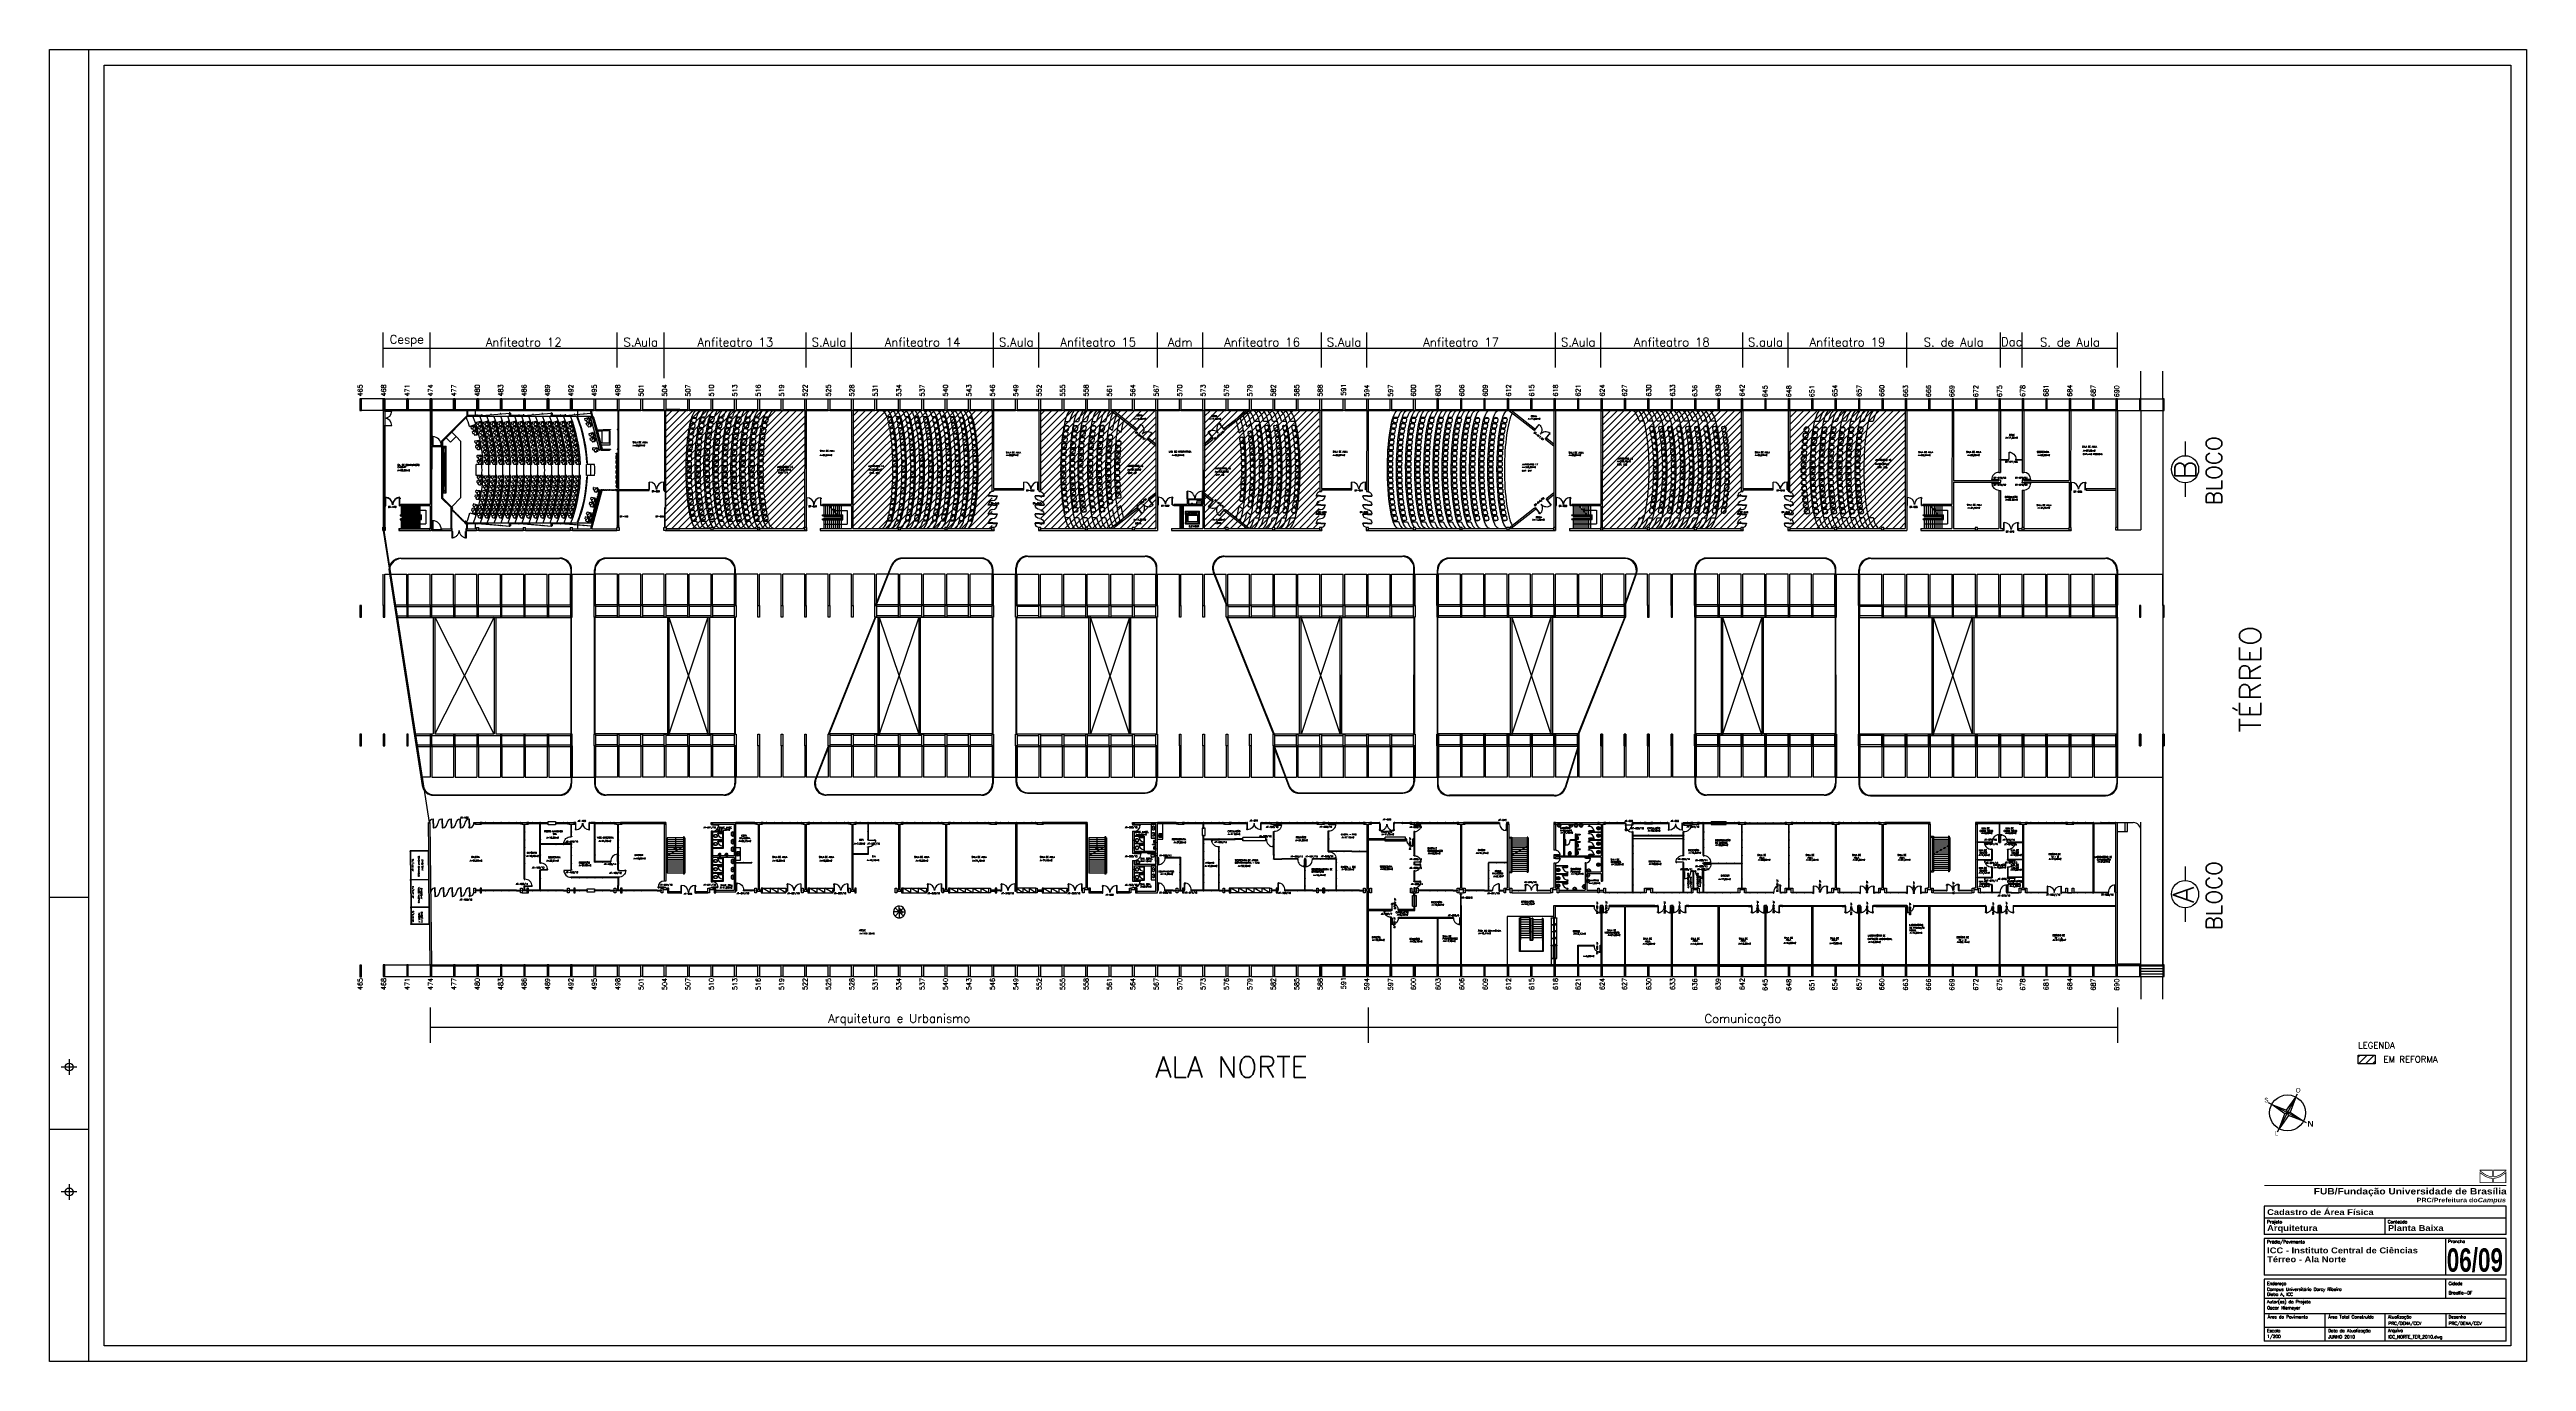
# Paper-space layout 'Layout1' of a CAD drawing. Extents: x 3.48 to 5.07, y 1.02 to 1.86.
# The model-space entities are those that its viewports show. They can reach past a viewport. Long polylines and large blocks are cut down to what shows.
import ezdxf
from ezdxf.enums import TextEntityAlignment as Align

# ---------------------------------------------------------------- set-up
doc = ezdxf.new("R2010")
doc.units = 0
doc.header["$LTSCALE"] = 0.02
doc.header["$MEASUREMENT"] = 0
doc.header["$PDMODE"] = 98
doc.linetypes.add('HIDDEN', pattern=[0.375, 0.25, -0.125])
doc.linetypes.add('HIDDEN2', pattern=[0.1875, 0.125, -0.0625])
doc.layers.get('0').update_dxf_attribs({"linetype": 'CONTINUOUS'})
doc.layers.get('DEFPOINTS').update_dxf_attribs({"linetype": 'CONTINUOUS'})
for name, color, linetype in [('1', 1, 'CONTINUOUS'), ('47', 1, 'CONTINUOUS'), ('ALV', 2, 'CONTINUOUS'), ('APSAN', 4, 'CONTINUOUS'), ('AR-ALV', 2, 'CONTINUOUS'), ('AR-ALV-BXA', 1, 'CONTINUOUS'), ('AR-ALV-HTC', 1, 'CONTINUOUS'), ('AR-ALV-VT1', 1, 'CONTINUOUS'), ('AR-BNC', 1, 'CONTINUOUS'), ('AR-BNC-VT1', 1, 'CONTINUOUS'), ('AR-BNC-VT2', 22, 'CONTINUOUS'), ('AR-COB-PRJ', 1, 'HIDDEN'), ('AR-COR', 2, 'CONTINUOUS'), ('AR-COR-VT1', 2, 'CONTINUOUS'), ('AR-COR-VT2', 2, 'CONTINUOUS'), ('AR-DIV', 2, 'CONTINUOUS'), ('AR-DIV-CNG', 9, 'CONTINUOUS'), ('AR-DIV-EST-CRT', 43, 'CONTINUOUS'), ('AR-DIV-EXI', 2, 'CONTINUOUS'), ('AR-DIV-SAN', 2, 'CONTINUOUS'), ('AR-ELV', 2, 'CONTINUOUS'), ('AR-ESC-PRJ', 1, 'HIDDEN'), ('AR-ESQ', 7, 'CONTINUOUS'), ('AR-ESQ-CRT', 2, 'CONTINUOUS'), ('AR-ESQ-EXI', 7, 'CONTINUOUS'), ('AR-EST-CNC', 3, 'CONTINUOUS'), ('AR-EST-CNC-CRT', 3, 'CONTINUOUS'), ('AR-EST-CNC-IDE', 2, 'CONTINUOUS'), ('AR-EST-MET', 2, 'CONTINUOUS'), ('AR-FOR', 1, 'CONTINUOUS'), ('AR-FOR-EST-VT1', 61, 'CONTINUOUS'), ('AR-FOR-VT1', 1, 'CONTINUOUS'), ('AR-GLH', 12, 'CONTINUOUS'), ('AR-HTC', 8, 'CONTINUOUS'), ('AR-MOB', 7, 'CONTINUOUS'), ('AR-PIS', 1, 'CONTINUOUS'), ('AR-PIS-DSN', 1, 'CONTINUOUS'), ('AR-PIS-VT1', 1, 'CONTINUOUS'), ('AR-PIS-VT2', 1, 'CONTINUOUS'), ('AR-POR', 2, 'CONTINUOUS'), ('AR-POR-CRT', 1, 'CONTINUOUS'), ('AR-POR-PRJ', 1, 'HIDDEN'), ('AR-POR-VT2', 212, 'CONTINUOUS'), ('AR-PRJ', 2, 'HIDDEN'), ('AR-REV', 2, 'CONTINUOUS'), ('AR-SAN', 7, 'CONTINUOUS'), ('AREA', 2, 'CONTINUOUS'), ('BANC', 2, 'CONTINUOUS'), ('BANCADAS', 2, 'CONTINUOUS'), ('BI-ESC', 7, 'CONTINUOUS'), ('BI-ESQ', 7, 'CONTINUOUS'), ('BI-GCH', 7, 'CONTINUOUS'), ('BI-POR', 1, 'CONTINUOUS'), ('BI-POR-EXI', 2, 'CONTINUOUS'), ('BL-ESQ-01', 1, 'CONTINUOUS'), ('BL-ESQ-02', 2, 'CONTINUOUS'), ('BL-ESQ-PRJ', 1, 'HIDDEN'), ('BL-LOU-ESC020', 1, 'CONTINUOUS'), ('BL-LOU-ESC050', 1, 'CONTINUOUS'), ('BL-LOU-ESC200', 1, 'CONTINUOUS'), ('BL-POR-01', 2, 'CONTINUOUS'), ('BL-POR-02', 1, 'CONTINUOUS'), ('BL-POR-PRJ', 1, 'HIDDEN'), ('CARIMBO', 7, 'CONTINUOUS'), ('DET-ESQ-CRT', 2, 'CONTINUOUS'), ('DET-ESQ-VT1', 1, 'CONTINUOUS'), ('DIV', 2, 'CONTINUOUS'), ('DT-ESQ-CRT', 1, 'CONTINUOUS'), ('DT-ESQ-VT1', 1, 'CONTINUOUS'), ('DT-ESQ-VT2', 2, 'CONTINUOUS'), ('ESC', 1, 'CONTINUOUS'), ('ESQ', 2, 'CONTINUOUS'), ('ESTR', 3, 'CONTINUOUS'), ('LAYOUT-ANF', 1, 'CONTINUOUS'), ('MACANETA', 2, 'CONTINUOUS'), ('MARCO', 2, 'CONTINUOUS'), ('MARGEM', 1, 'CONTINUOUS'), ('PA-ARR-CAL', 1, 'CONTINUOUS'), ('PAREDE', 1, 'CONTINUOUS'), ('PEÇAS', 1, 'CONTINUOUS'), ('PISO', 1, 'CONTINUOUS'), ('PORTA', 2, 'CONTINUOUS'), ('PROJ', 1, 'HIDDEN2'), ('SIMB', 1, 'CONTINUOUS'), ('SOLEIRA', 1, 'CONTINUOUS'), ('TEXTO', 2, 'CONTINUOUS'), ('TEXTO-CENTRO-CUSTO', 2, 'CONTINUOUS'), ('TEXTO-ENDEREÇO', 2, 'CONTINUOUS'), ('TXT-IDENTIFICAÇÃO', 4, 'CONTINUOUS'), ('V´P', 7, 'CONTINUOUS'), ('ÁREA', 2, 'CONTINUOUS')]:
    doc.layers.add(name, color=color, linetype=linetype)
for name, color, linetype, lineweight in [('2COTA', 1, 'CONTINUOUS', 9), ('2H', 1, 'HIDDEN', 15), ('3', 1, 'CONTINUOUS', 25), ('AR-ESQ-VT1', 1, 'CONTINUOUS', 9), ('P', 1, 'CONTINUOUS', 18)]:
    doc.layers.add(name, color=color, linetype=linetype, lineweight=lineweight)
doc.styles.add('1', font='romans.shx', dxfattribs={"height": 1.1})
doc.styles.add('ARIAL', font='')
doc.styles.add('FONTE', font='FONTE.shx', dxfattribs={"height": 0.4})
doc.styles.add('LEGENDA', font='romans.shx', dxfattribs={"height": 0.2})
doc.styles.add('NOPILAR', font='simplex.shx', dxfattribs={"height": 0.6})
doc.styles.add('ROMANS', font='romans', dxfattribs={"height": 0.002})
doc.styles.add('UNB-100', font='simplex.shx', dxfattribs={"height": 0.2})
doc.styles.add('UNB-100-1', font='simplex.shx', dxfattribs={"height": 0.2})
doc.styles.add('UNB1-100', font='simplex.shx', dxfattribs={"height": 0.2})
doc.styles.get('ARIAL').set_extended_font_data('Arial Black')
doc.dimstyles.new('1-600', dxfattribs={"dimtxt": 1.1, "dimasz": 2.5, "dimexe": 2, "dimexo": 4, "dimgap": 0.2, "dimtad": 1, "dimdec": 0, "dimzin": 4, "dimdsep": 46, "dimlunit": 6, "dimtxsty": '1', "dimblk1": 'NONE', "dimblk2": 'NONE', "dimsah": 1, "dimcen": 0, "dimclrd": 2, "dimclre": 2, "dimclrt": 2, "dimadec": 0, "dimazin": 0, "dimtfac": 1, "dimtdec": 0, "dimtmove": 2, "dimatfit": 3, "dimldrblk": 'NONE', "dimfxl": 1, "dimtolj": 1, "dimtzin": 0, "dimarcsym": 0})

# ---------------------------------------------------------------- blocks, each defined once
blk = doc.blocks.new('A0-EXT')
at = {"layer": 'MARGEM'}
for p, q in [((0.4912, 0.84), (0.4912, 0)), ((0.4912, 0.297), (0.4662, 0.297)), ((0.4787, 0.1935), (0.4787, 0.1835)), ((0.4837, 0.1885), (0.4737, 0.1885)), ((0.4912, 0.1485), (0.4662, 0.1485)), ((0.4787, 0.1135), (0.4787, 0.1035)), ((0.4837, 0.1085), (0.4737, 0.1085))]:
    blk.add_line(p, q, dxfattribs=at)
blk.add_lwpolyline([(0.4662, 0.84), (2.053, 0.84), (2.053, 0), (0.4662, 0)], close=True, dxfattribs=at)
at = {"layer": 'MARGEM', "color": 2}
blk.add_lwpolyline([(2.043, 0.01), (0.5012, 0.01), (0.5012, 0.83), (2.043, 0.83)], close=True, dxfattribs=at)
at = {"layer": 'MARGEM'}
for centre in [(0.4787, 0.1885), (0.4787, 0.1085)]:
    blk.add_circle(centre, 0.00253, dxfattribs=at)
blk = doc.blocks.new('CARIMBO_PRC')
at = {"layer": 'CARIMBO', "ltscale": 0.35}
h = blk.add_hatch(color=3, dxfattribs=at)
h.paths.add_polyline_path([(-0.02, 0.1127), (-0.02, 0.1118), (-0.0172, 0.1098, 0.084882), (-0.0144, 0.1085, 0.071064), (-0.0129, 0.1081, 0.025886), (-0.0117, 0.108), (-0.0117, 0.1127)])
h.paths.add_polyline_path([(-0.0122, 0.1122), (-0.0122, 0.1085, -0.014774), (-0.0128, 0.1085, -0.072515), (-0.0142, 0.1089, -0.085705), (-0.0169, 0.1102), (-0.0195, 0.1121), (-0.0195, 0.1122)], flags=16)
h = blk.add_hatch(color=3, dxfattribs=at)
h.paths.add_polyline_path([(-0.02, 0.1042), (-0.0117, 0.1042), (-0.0117, 0.1075, -0.026094), (-0.013, 0.1076, -0.069824), (-0.0145, 0.108, -0.084152), (-0.0175, 0.1095), (-0.02, 0.1113)])
h.paths.add_polyline_path([(-0.0195, 0.1103), (-0.0177, 0.1091, 0.0835), (-0.0147, 0.1076, 0.068753), (-0.013, 0.1071, 0.016659), (-0.0122, 0.107), (-0.0122, 0.1047), (-0.0195, 0.1047)], flags=16)
h = blk.add_hatch(color=3, dxfattribs=at)
h.paths.add_polyline_path([(-0.003, 0.1127), (-0.0113, 0.1127), (-0.0113, 0.108, 0.025886), (-0.0101, 0.1081, 0.071064), (-0.0086, 0.1085, 0.084882), (-0.0058, 0.1098), (-0.003, 0.1118)])
h.paths.add_polyline_path([(-0.0035, 0.1122), (-0.0035, 0.1121), (-0.0061, 0.1102, -0.085705), (-0.0088, 0.1089, -0.072515), (-0.0102, 0.1085, -0.014774), (-0.0108, 0.1085), (-0.0108, 0.1122)], flags=16)
h = blk.add_hatch(color=3, dxfattribs=at)
h.paths.add_polyline_path([(-0.003, 0.1113), (-0.0055, 0.1095, -0.084152), (-0.0085, 0.108, -0.069824), (-0.01, 0.1076, -0.026094), (-0.0113, 0.1075), (-0.0113, 0.1042), (-0.003, 0.1042)])
h.paths.add_polyline_path([(-0.0035, 0.1103), (-0.0035, 0.1047), (-0.0108, 0.1047), (-0.0108, 0.107, 0.016659), (-0.01, 0.1071, 0.068753), (-0.0083, 0.1076, 0.0835), (-0.0053, 0.1091)], flags=16)
at = {"layer": 'CARIMBO', "color": 2}
for p, q in [((-0.003, 0.0895), (-0.158, 0.0895)), ((-0.158, 0.0895), (-0.158, 0.0713)), ((-0.158, 0.0819), (-0.003, 0.0819)), ((-0.0805, 0.0713), (-0.0805, 0.0819)), ((-0.003, 0.0713), (-0.003, 0.0895)), ((-0.003, 0.0713), (-0.158, 0.0713)), ((-0.003, 0.0688), (-0.158, 0.0688)), ((-0.158, 0.0688), (-0.158, 0.0452)), ((-0.0418, 0.0452), (-0.0418, 0.0688)), ((-0.003, 0.0452), (-0.003, 0.0688)), ((-0.003, 0.0452), (-0.158, 0.0452)), ((-0.003, 0.0427), (-0.158, 0.0427)), ((-0.158, 0.0427), (-0.158, 0.003)), ((-0.0418, 0.0302), (-0.0418, 0.0427)), ((-0.003, 0.003), (-0.003, 0.0427)), ((-0.003, 0.0302), (-0.158, 0.0302)), ((-0.003, 0.0205), (-0.158, 0.0205)), ((-0.1193, 0.0205), (-0.1193, 0.003)), ((-0.0805, 0.003), (-0.0805, 0.0205)), ((-0.0418, 0.0205), (-0.0418, 0.0118)), ((-0.003, 0.0118), (-0.158, 0.0118)), ((-0.003, 0.003), (-0.158, 0.003))]:
    blk.add_line(p, q, dxfattribs=at)
at = {"layer": 'CARIMBO', "color": 3, "ltscale": 0.35, "const_width": 0.000688}
blk.add_lwpolyline([(-0.0029, 0.1027), (-0.158, 0.1027)], dxfattribs=at)
at = {"layer": 'CARIMBO', "color": 3, "ltscale": 0.35, "style": 'ARIAL'}
for s, height, p in [('FUB/Fundação Universidade de Brasília', 0.00408, (-0.0027, 0.0969)), ('PRC/Prefeitura do', 0.002856, (-0.0213, 0.0919))]:
    blk.add_text(s, height=height, dxfattribs=at).set_placement(p, align=Align.RIGHT)
at = {"layer": 'CARIMBO', "color": 2, "style": 'ROMANS'}
for s, p in [('Projeto', (-0.1562, 0.0784)), ('Conteúdo', (-0.0789, 0.0784)), ('Prédio/Pavimento', (-0.1562, 0.0656)), ('Prancha', (-0.0403, 0.0659)), ('Endereço', (-0.1562, 0.0389)), ('Cidade', (-0.04, 0.0389)), ('Autor(es) do Projeto', (-0.1562, 0.0272)), ('Área do Pavimento', (-0.1558, 0.0175)), ('Área Total Construída', (-0.117, 0.0175)), ('Atualização', (-0.0788, 0.0175)), ('Desenho', (-0.04, 0.0175)), ('Escala', (-0.1563, 0.0087)), ('Data da Atualização', (-0.1171, 0.0087)), ('Arquivo', (-0.0788, 0.0088))]:
    blk.add_text(s, height=0.002, dxfattribs=at).set_placement(p)
at = {"layer": 'CARIMBO', "color": 3, "ltscale": 0.35, "style": 'ARIAL', "oblique": 10}
blk.add_text('Campus', height=0.00286, dxfattribs=at).set_placement((-0.0034, 0.0919), align=Align.RIGHT)
at = {"layer": 'CARIMBO', "color": 4, "style": 'ROMANS'}
blk.add_text('PRC/DENA/CCV', height=0.002, dxfattribs=at).set_placement((-0.0785, 0.0134))
at = {"layer": 'CARIMBO', "color": 3, "style": 'ARIAL', "flags": 12}
for tag, p in [('TIPOPRANCHA', (-0.1562, 0.0837)), ('PROJETO', (-0.1562, 0.0735)), ('CONTEUDO', (-0.0788, 0.0735)), ('EDIFICIO1', (-0.1562, 0.0592)), ('EDIFICIO2', (-0.1562, 0.0535)), ('PAVIMENTO', (-0.1562, 0.0478))]:
    blk.add_attdef(tag, p, '', height=0.00375, dxfattribs=at)
at = {"layer": 'CARIMBO', "color": 3, "style": 'ARIAL', "width": 0.6, "flags": 12}
blk.add_attdef('PRA', (-0.0411, 0.0474), '', height=0.015, dxfattribs=at)
at = {"layer": 'CARIMBO', "color": 4, "style": 'ROMANS', "flags": 12}
for tag, p in [('END1', (-0.1562, 0.0353)), ('END2', (-0.1562, 0.032)), ('CIDADE', (-0.0399, 0.0329)), ('AUTOR', (-0.1562, 0.0233)), ('ESCALA', (-0.1561, 0.0051)), ('AREAPAV', (-0.1557, 0.0135)), ('AREATOT', (-0.117, 0.0134)), ('DATA', (-0.1169, 0.0047)), ('ARQUIVO', (-0.0786, 0.0047)), ('DESENHO', (-0.0398, 0.0134))]:
    blk.add_attdef(tag, p, '', height=0.002, dxfattribs=at)
blk = doc.blocks.new('SIMBOLO')
at = {"layer": 'SIMB'}
for p, q in [((4.57, 0.2), (0, 0)), ((2.06, 0.3), (2.51, -0.1)), ((2.49, 0.32), (2.08, -0.12)), ((2.38, -2.18), (2.18, 2.38))]:
    blk.add_line(p, q, dxfattribs=at)
at = {"layer": 'SIMB', "color": 3}
for p, q in [((0.38, 0.02), (2.06, 0.3)), ((2.08, -0.12), (0.38, 0.02)), ((2.06, 0.3), (2.2, 2.01)), ((2.2, 2.01), (2.49, 0.32)), ((2.49, 0.32), (4.2, 0.18)), ((4.2, 0.18), (2.51, -0.1)), ((2.37, -1.82), (2.08, -0.12)), ((2.51, -0.1), (2.37, -1.82))]:
    blk.add_line(p, q, dxfattribs=at)
at = {"layer": 'SIMB'}
blk.add_circle((2.29, 0.1), 1.92, dxfattribs=at)
at = {"layer": 'CARIMBO', "color": 3, "ltscale": 0.35, "style": 'ARIAL'}
blk.add_text('N', height=0.6, rotation=30.1342, dxfattribs=at).set_placement((5.14, 0.07), align=Align.CENTER)
at = {"layer": 'SIMB', "color": 3, "style": 'FONTE'}
for s, p in [('O', (2.17, 2.55)), ('S', (-0.23, -0.06)), ('L', (2.47, -2.58))]:
    blk.add_text(s, height=0.486, rotation=30.1342, dxfattribs=at).set_placement(p, align=Align.CENTER)
blk = doc.blocks.new('Norte')
at = {"rotation": 272.7838322174352}
blk.add_blockref('SIMBOLO', (-0.21, 2.28), dxfattribs=at)
blk = doc.blocks.new('DIV-TTN')
for p, q in [((-0.0051, 0), (0.0051, 0)), ((0, -0.0051), (0, 0.0051)), ((0.0205, 0.006), (0.03, 0.006)), ((0.0205, -0.006), (0.0205, 0.006)), ((0.03, 0.03), (0.97, 0.03)), ((0.03, 0.03), (0.03, -0.03)), ((0.03, 0.009), (0.03, 0.027)), ((0.03, 0.005), (0.03, -0.005)), ((0.97, 0.03), (0.97, -0.03)), ((0.9795, 0.006), (0.97, 0.006)), ((0.97, 0.005), (0.97, -0.005)), ((0.9795, -0.006), (0.9795, 0.006)), ((1.0051, 0), (0.9949, 0)), ((0.9949, 0), (1.0051, 0)), ((1, -0.0051), (1, 0.0051)), ((0.0205, -0.006), (0.03, -0.006)), ((0.03, -0.03), (0.03, -0.009)), ((0.03, -0.009), (0.03, -0.027)), ((0.03, -0.03), (0.97, -0.03)), ((0.9795, -0.006), (0.97, -0.006))]:
    blk.add_line(p, q)
blk = doc.blocks.new('ESCB-TTN')
at = {"color": 1, "linetype": 'HIDDEN2'}
for p, q in [((-3.7, 1.65), (-3.7, 1.75)), ((-3.7, 1.75), (-1.8, 1.75)), ((-3.7, 1.65), (-1.71, 1.65)), ((-3.55, 2.89), (-3.55, 1.75)), ((-3.55, 1.65), (-3.55, 1.55)), ((-3.55, 1.55), (-1.62, 1.55)), ((-3.3, 2.89), (-3.3, 1.75)), ((-3.3, 1.65), (-3.3, 1.55)), ((-3.05, 2.89), (-3.05, 1.75)), ((-3.05, 1.65), (-3.05, 1.55)), ((-2.8, 2.89), (-2.8, 1.75)), ((-2.8, 1.65), (-2.8, 1.55)), ((-2.55, 2.61), (-2.55, 1.75)), ((-2.3, 2.32), (-2.3, 1.75)), ((-2.05, 2.03), (-2.05, 1.75))]:
    blk.add_line(p, q, dxfattribs=at)
at = {"color": 1}
for p, q in [((-3.7, 1.24), (-1.2, 1.24)), ((-3.7, 1.14), (-3.7, 1.24)), ((-3.7, 1.14), (-1.1, 1.14)), ((-3.55, 1.34), (-3.06, 1.34)), ((-3.55, 1.34), (-3.55, 1.24)), ((-3.55, 1.14), (-3.55, -0.01)), ((-3.3, 1.34), (-3.3, 1.24)), ((-3.3, 1.14), (-3.3, -0.01)), ((-3.06, 1.34), (-2.27, 1.34)), ((-3.05, 1.34), (-3.05, 1.24)), ((-3.05, 1.14), (-3.05, -0.01)), ((-2.8, 2.89), (-1.62, 1.55)), ((-2.8, 1.34), (-2.8, 1.24)), ((-2.8, 1.14), (-2.8, -0.01)), ((-2.55, 2.61), (-2.55, 2.89)), ((-2.55, 1.65), (-2.55, 1.55)), ((-2.55, 1.34), (-2.55, 1.24)), ((-2.55, 1.14), (-2.55, -0.01)), ((-2.34, 1.34), (-2.06, 1.34)), ((-2.3, 2.89), (-2.3, 2.32)), ((-2.3, 1.65), (-2.3, 1.55)), ((-2.3, 1.34), (-2.3, 1.24)), ((-2.3, 1.14), (-2.3, -0.01)), ((-2.06, 1.34), (-1.3, 1.34)), ((-2.05, 2.89), (-2.05, 2.03)), ((-2.05, 1.65), (-2.05, 1.55)), ((-2.05, 1.34), (-2.05, 1.24)), ((-2.05, 1.14), (-2.05, -0.01)), ((-1.8, 2.89), (-1.8, 1.75)), ((-1.8, 1.75), (-1.1, 1.75)), ((-1.8, 1.65), (-1.8, 1.55)), ((-1.8, 1.34), (-1.8, 1.24)), ((-1.8, 1.14), (-1.8, -0.01)), ((-1.71, 1.65), (-1.2, 1.65)), ((-1.62, 1.55), (-1.3, 1.55)), ((-1.55, 2.89), (-1.55, 1.75)), ((-1.55, 1.65), (-1.55, 1.55)), ((-1.55, 1.34), (-1.55, 1.24)), ((-1.55, 1.14), (-1.55, -0.01)), ((-1.3, 2.89), (-1.3, 1.75)), ((-1.3, 1.55), (-1.3, 1.24)), ((-1.3, 1.14), (-1.3, -0.01)), ((-1.2, 1.24), (-1.2, 1.65)), ((-1.1, 1.14), (-1.1, 1.75))]:
    blk.add_line(p, q, dxfattribs=at)
at = {"layer": 'ESC'}
for p, q in [((-3.55, 0.57), (-0.55, 0.57)), ((-2.28, 2.32), (-2.1, 2.5)), ((-2.28, 2.32), (-0.55, 2.32)), ((-2.28, 2.32), (-2.1, 2.14)), ((-0.55, 2.32), (-0.55, 0.57))]:
    blk.add_line(p, q, dxfattribs=at)
blk = doc.blocks.new('PTDP-TTN')
for p, q in [((0.08, 0.9), (0.11, 0.9)), ((0.08, -0.1), (0.08, 0.9)), ((0.11, -0.1), (0.11, 0.9)), ((1.88, 0.9), (1.91, 0.9)), ((1.88, -0.1), (1.88, 0.9)), ((1.91, -0.1), (1.91, 0.9)), ((0.08, -0.1), (0.11, -0.1)), ((1.89, -0.1), (1.92, -0.1))]:
    blk.add_line(p, q)
for centre, radius, start, end in [((0.1, 0), 0.098, 180, 270), ((0.11, 0.01), 0.892, 0, 90), ((1.9, 0.01), 0.892, 90, 180), ((1.9, 0), 0.0991, 271.7192, 0)]:
    blk.add_arc(centre, radius, start, end)
blk = doc.blocks.new('A$C4811567E')
at = {"layer": 'ESQ'}
for p, q in [((0.57, 4.07), (0, 4.07)), ((0, 4.02), (0, 4.07)), ((0.57, 4.02), (0, 4.02)), ((0.57, 4.07), (1.14, 4.07)), ((0.57, 4.02), (1.14, 4.02)), ((1.14, 4.07), (1.14, 4.02)), ((0.57, 2.91), (0, 2.91)), ((0, 2.86), (0, 2.91)), ((0.57, 2.86), (0, 2.86)), ((0.57, 1.75), (0, 1.75)), ((0, 1.7), (0, 1.75)), ((0.57, 1.7), (0, 1.7)), ((0.57, 0.59), (0, 0.59)), ((0, 0.54), (0, 0.59)), ((0.57, 0.54), (0, 0.54)), ((0.57, 2.91), (1.14, 2.91)), ((0.57, 2.86), (1.14, 2.86)), ((0.57, 1.75), (1.14, 1.75)), ((0.57, 1.7), (1.14, 1.7)), ((0.57, 0.59), (1.14, 0.59)), ((0.57, 0.54), (1.14, 0.54)), ((1.14, 2.91), (1.14, 2.86)), ((1.14, 1.75), (1.14, 1.7)), ((1.14, 0.59), (1.14, 0.54))]:
    blk.add_line(p, q, dxfattribs=at)
for centre, radius, start, end in [((0.57, 4.04), 0.569, 89.2432, 179.2432), ((0.57, 2.88), 0.571, 89.7203, 177.2739), ((0.57, 4.05), 0.571, 269.7203, 357.2739), ((0.57, 1.73), 0.571, 89.7203, 177.2739), ((0.57, 0.57), 0.571, 89.7203, 177.2739), ((0.57, 2.89), 0.571, 269.7203, 357.2739), ((0.57, 1.73), 0.571, 269.7203, 357.2739), ((0.57, 0.57), 0.571, 269.7203, 357.2739)]:
    blk.add_arc(centre, radius, start, end, dxfattribs=at)
blk = doc.blocks.new('ESQCIR-TTN')
for p, q in [((0, 0), (0, -0.12)), ((0.06, 0), (0, 0)), ((0.06, 0), (0.48, 0)), ((0.06, -0.12), (0.06, 0)), ((0.53, 0), (0.47, 0)), ((0.47, 0), (0.47, -0.12)), ((0.53, 0), (1.47, 0)), ((0.53, -0.12), (0.53, 0)), ((1.53, 0), (1.47, 0)), ((1.47, 0), (1.47, -0.12)), ((1.53, 0), (2.47, 0)), ((1.53, -0.12), (1.53, 0)), ((2.53, 0), (2.47, 0)), ((2.47, 0), (2.47, -0.12)), ((2.53, 0), (3.47, 0)), ((2.53, -0.12), (2.53, 0)), ((3.53, 0), (3.47, 0)), ((3.47, 0), (3.47, -0.12)), ((3.53, 0), (4.47, 0)), ((3.53, -0.12), (3.53, 0)), ((4.53, 0), (4.47, 0)), ((4.47, 0), (4.47, -0.12)), ((4.53, 0), (4.94, 0)), ((4.53, -0.12), (4.53, 0)), ((4.94, 0), (4.94, -0.12)), ((5, 0), (4.94, 0)), ((5, -0.12), (5, 0)), ((0, -0.12), (0.06, -0.12)), ((0.06, -0.05), (0.48, -0.05)), ((0.06, -0.07), (0.48, -0.07)), ((0.06, -0.12), (0.48, -0.12)), ((0.47, -0.12), (0.53, -0.12)), ((0.53, -0.05), (1.47, -0.05)), ((0.53, -0.07), (1.47, -0.07)), ((0.53, -0.12), (1.47, -0.12)), ((1.47, -0.12), (1.53, -0.12)), ((1.53, -0.05), (2.47, -0.05)), ((1.53, -0.07), (2.47, -0.07)), ((1.53, -0.12), (2.47, -0.12)), ((2.47, -0.12), (2.53, -0.12)), ((2.53, -0.05), (3.47, -0.05)), ((2.53, -0.07), (3.47, -0.07)), ((2.53, -0.12), (3.47, -0.12)), ((3.47, -0.12), (3.53, -0.12)), ((3.53, -0.05), (4.47, -0.05)), ((3.53, -0.07), (4.47, -0.07)), ((3.53, -0.12), (4.47, -0.12)), ((4.47, -0.12), (4.53, -0.12)), ((4.53, -0.05), (4.94, -0.05)), ((4.53, -0.07), (4.94, -0.07)), ((4.53, -0.12), (4.94, -0.12)), ((4.94, -0.12), (5, -0.12))]:
    blk.add_line(p, q)
blk = doc.blocks.new('PDVDP-TTN')
at = {"color": 2}
for p, q in [((0.01, 0), (-0.01, 0)), ((0, -0.01), (0, 0.01)), ((0.11, 0.84), (0.11, -0.1)), ((0.15, 0.84), (0.11, 0.84)), ((0.15, 0.84), (0.15, -0.1)), ((1.85, 0.84), (1.89, 0.84)), ((1.85, 0.84), (1.85, -0.1)), ((1.89, 0.84), (1.89, -0.1)), ((0.15, -0.1), (0.11, -0.1))]:
    blk.add_line(p, q, dxfattribs=at)
at = {"color": 1}
for centre, radius, start, end in [((0.13, 0), 0.101, 180, 270), ((0.15, 0), 0.843, 0, 90), ((1.85, 0), 0.843, 90, 180), ((1.87, 0), 0.101, 270, 0)]:
    blk.add_arc(centre, radius, start, end, dxfattribs=at)
blk = doc.blocks.new('DIVMT-TTN')
for p, q in [((-0.03, 0.03), (-0.03, 0.006)), ((-0.008, 0.03), (-0.03, 0.03)), ((-0.0185, 0.006), (-0.03, 0.006)), ((-0.0185, -0.006), (-0.0185, 0.006)), ((-0.008, 0.03), (-0.008, 0.02)), ((-0.008, 0.02), (0.008, 0.02)), ((-0.0051, 0), (0.0051, 0)), ((0.0051, 0), (-0.0051, 0)), ((-0.0051, 0), (0.0051, 0)), ((0, -0.0051), (0, 0.0051)), ((0, 0.0051), (0, -0.0051)), ((0.008, 0.03), (0.008, 0.02)), ((0.008, 0.03), (0.03, 0.03)), ((0.0205, 0.006), (0.03, 0.006)), ((0.0205, -0.006), (0.0205, 0.006)), ((0.0205, 0.006), (0.0205, -0.006)), ((0.0205, 0.006), (0.03, 0.006)), ((0.97, 0.03), (0.03, 0.03)), ((0.03, 0.006), (0.03, 0.03)), ((0.03, -0.03), (0.03, 0.03)), ((0.03, -0.005), (0.03, 0.005)), ((0.97, -0.03), (0.97, 0.03)), ((0.97, 0.03), (0.97, 0.009)), ((0.97, 0.009), (0.97, 0.027)), ((0.9795, 0.006), (0.97, 0.006)), ((0.97, -0.005), (0.97, 0.005)), ((0.9795, 0.006), (0.9795, -0.006)), ((1.0051, 0), (0.9949, 0)), ((1, 0.0051), (1, -0.0051)), ((-0.0185, -0.006), (-0.03, -0.006)), ((-0.03, -0.03), (-0.03, -0.006)), ((-0.008, -0.03), (-0.03, -0.03)), ((-0.008, -0.03), (-0.008, -0.02)), ((-0.008, -0.02), (0.008, -0.02)), ((0.008, -0.03), (0.008, -0.02)), ((0.008, -0.03), (0.03, -0.03)), ((0.0205, -0.006), (0.03, -0.006)), ((0.0205, -0.006), (0.03, -0.006)), ((0.03, -0.006), (0.03, -0.03)), ((0.97, -0.03), (0.03, -0.03)), ((0.9795, -0.006), (0.97, -0.006)), ((0.97, -0.009), (0.97, -0.027))]:
    blk.add_line(p, q)
blk = doc.blocks.new('ESQCIR1-TTN')
for p, q in [((0, 0), (0, -0.12)), ((0.06, 0), (0, 0)), ((0.06, -0.12), (0.06, 0)), ((1.07, 0), (0.06, 0)), ((1.13, 0), (1.07, 0)), ((1.07, 0), (1.07, -0.12)), ((2.14, 0), (1.13, 0)), ((1.13, -0.12), (1.13, 0)), ((2.2, 0), (2.14, 0)), ((2.14, 0), (2.14, -0.12)), ((3.21, 0), (2.2, 0)), ((2.2, -0.12), (2.2, 0)), ((3.27, 0), (3.21, 0)), ((3.21, 0), (3.21, -0.12)), ((4.28, 0), (3.27, 0)), ((3.27, -0.12), (3.27, 0)), ((4.34, 0), (4.28, 0)), ((4.28, 0), (4.28, -0.12)), ((5.34, 0), (4.34, 0)), ((4.34, -0.12), (4.34, 0)), ((5.4, 0), (5.34, 0)), ((5.34, 0), (5.34, -0.12)), ((5.4, -0.12), (5.4, 0)), ((0, -0.12), (0.06, -0.12)), ((1.07, -0.05), (0.06, -0.05)), ((0.06, -0.07), (1.07, -0.07)), ((0.06, -0.12), (1.07, -0.12)), ((1.07, -0.12), (1.13, -0.12)), ((2.14, -0.05), (1.13, -0.05)), ((1.13, -0.07), (2.14, -0.07)), ((1.13, -0.12), (2.14, -0.12)), ((2.14, -0.12), (2.2, -0.12)), ((3.21, -0.05), (2.2, -0.05)), ((2.2, -0.07), (3.21, -0.07)), ((2.2, -0.12), (3.21, -0.12)), ((3.21, -0.12), (3.27, -0.12)), ((4.28, -0.05), (3.27, -0.05)), ((3.27, -0.07), (4.28, -0.07)), ((3.27, -0.12), (4.28, -0.12)), ((4.28, -0.12), (4.34, -0.12)), ((5.34, -0.05), (4.34, -0.05)), ((4.34, -0.07), (5.34, -0.07)), ((4.34, -0.12), (5.34, -0.12)), ((5.34, -0.12), (5.4, -0.12))]:
    blk.add_line(p, q)
blk = doc.blocks.new('PDV2D-TTN')
at = {"layer": 'DIV'}
for p, q in [((0.03, 0.05), (0.06, 0.05)), ((0.03, 0.03), (0.03, 0.05)), ((0.03, -0.04), (0.03, 0.03)), ((0.06, 0.05), (0.06, -0.02)), ((0.94, 0.05), (0.94, -0.02)), ((0.97, 0.05), (0.94, 0.05)), ((0.97, 0.03), (0.97, 0.05)), ((0.97, -0.04), (0.97, 0.03)), ((0.03, -0.05), (0.03, -0.03)), ((0.05, -0.05), (0.03, -0.05)), ((0.05, -0.02), (0.06, -0.02)), ((0.05, -0.02), (0.05, -0.05)), ((0.08, -0.05), (0.11, -0.05)), ((0.08, -0.05), (0.08, -0.96)), ((0.11, -0.96), (0.08, -0.96)), ((0.11, -0.05), (0.11, -0.96)), ((0.95, -0.02), (0.94, -0.02)), ((0.95, -0.02), (0.95, -0.05)), ((0.95, -0.05), (0.97, -0.05)), ((0.97, -0.05), (0.97, -0.03))]:
    blk.add_line(p, q, dxfattribs=at)
at = {"layer": 'DIV', "color": 1}
for p, q in [((0.04, -0.92), (0.04, -0.83)), ((0.05, -0.83), (0.04, -0.83)), ((0.04, -0.91), (0.08, -0.91)), ((0.04, -0.92), (0.08, -0.92)), ((0.05, -0.91), (0.05, -0.83)), ((0.14, -0.91), (0.11, -0.91)), ((0.15, -0.92), (0.11, -0.92)), ((0.14, -0.91), (0.14, -0.83)), ((0.14, -0.83), (0.15, -0.83)), ((0.15, -0.92), (0.15, -0.83))]:
    blk.add_line(p, q, dxfattribs=at)
blk.add_arc((0.08, -0.1), 0.865, 270.2128, 3.3212, dxfattribs=at)
blk = doc.blocks.new('PILINT-TTN')
for points in [[(0, -0.2), (0, 0), (0.2, 0), (0.2, -0.2), (0, -0.2)], [(1, 0), (0.8, 0), (0.8, -0.2), (1, -0.2), (1, 0), (1, -0.12)]]:
    blk.add_lwpolyline(points)
for points in [[(0.2, -8.39), (0.2, -8.99), (0, -8.99), (0, -8.39)], [(0.8, -8.39), (0.8, -8.99), (1, -8.99), (1, -8.39)]]:
    blk.add_lwpolyline(points, close=True)
blk = doc.blocks.new('MTINI-TTN')
for p, q in [((-0.01, 0.03), (-0.03, 0.03)), ((-0.03, 0.01), (-0.03, 0.03)), ((0.03, 0.03), (-0.03, 0.03)), ((-0.03, 0.01), (-0.02, 0.01)), ((-0.02, 0.01), (-0.02, 0)), ((0, 0), (-0.02, 0)), ((-0.01, 0.02), (-0.01, 0.03)), ((-0.01, 0.02), (-0.01, 0.03)), ((-0.01, 0.02), (0.01, 0.02)), ((0.01, 0), (-0.01, 0)), ((0.01, 0.03), (0, 0.03)), ((0, 0.02), (0, 0.02)), ((0, -0.01), (0, 0.01)), ((0.02, 0), (0, 0)), ((0.01, 0.03), (0.03, 0.03)), ((0.01, 0.02), (0.01, 0.03)), ((0.01, 0.02), (0.01, 0.03)), ((0.03, 0.01), (0.02, 0.01)), ((0.02, 0), (0.02, 0.01)), ((0.03, 0.01), (0.03, 0.03))]:
    blk.add_line(p, q)
blk = doc.blocks.new('MTT-TTN')
for p, q in [((-0.008, 0.03), (-0.03, 0.03)), ((-0.03, 0.03), (-0.03, 0.006)), ((-0.0185, 0.006), (-0.03, 0.006)), ((-0.0185, -0.006), (-0.0185, 0.006)), ((-0.008, 0.03), (-0.008, 0.02)), ((-0.008, 0.02), (0.008, 0.02)), ((-0.0051, 0), (0.0051, 0)), ((0, -0.0051), (0, 0.0051)), ((0.008, 0.03), (0.03, 0.03)), ((0.008, 0.03), (0.008, 0.02)), ((0.0205, -0.006), (0.0205, 0.006)), ((0.0205, 0.006), (0.03, 0.006)), ((0.03, 0.006), (0.03, 0.03)), ((-0.03, -0.03), (-0.03, -0.006)), ((-0.0185, -0.006), (-0.03, -0.006)), ((-0.008, -0.03), (-0.03, -0.03)), ((-0.008, -0.02), (0.008, -0.02)), ((-0.008, -0.03), (-0.008, -0.02)), ((0.008, -0.03), (0.008, -0.02)), ((0.008, -0.03), (0.03, -0.03)), ((0.0205, -0.006), (0.03, -0.006)), ((0.03, -0.006), (0.03, -0.03))]:
    blk.add_line(p, q)
blk = doc.blocks.new('DIVINI-TTN')
for p, q in [((-0.01, 0), (0, 0)), ((0.01, 0.02), (0, 0.02)), ((0, 0), (0, 0.02)), ((0, -0.01), (0, 0)), ((0, -0.02), (0, 0)), ((0.01, 0.03), (0.03, 0.03)), ((0.01, 0.03), (0.01, 0.02)), ((0.02, 0.01), (0.03, 0.01)), ((0.02, 0.01), (0.02, -0.01)), ((0.02, 0.01), (0.03, 0.01)), ((0.02, 0), (0.02, 0)), ((0.97, 0.03), (0.03, 0.03)), ((0.03, -0.03), (0.03, 0.03)), ((0.03, 0.01), (0.03, 0.03)), ((0.03, -0.01), (0.03, 0)), ((0.97, 0.03), (0.97, 0.01)), ((0.97, 0.01), (0.97, 0.03)), ((0.97, -0.03), (0.97, 0.03)), ((0.98, 0.01), (0.97, 0.01)), ((0.97, -0.01), (0.97, 0)), ((0.98, 0.01), (0.98, -0.01)), ((0.99, 0), (1.01, 0)), ((1, 0.01), (1, -0.01)), ((0, -0.02), (0.01, -0.02)), ((0.01, -0.03), (0.01, -0.02)), ((0.01, -0.03), (0.03, -0.03)), ((0.02, -0.01), (0.03, -0.01)), ((0.02, -0.01), (0.03, -0.01)), ((0.03, -0.01), (0.03, -0.03)), ((0.97, -0.03), (0.03, -0.03)), ((0.98, -0.01), (0.97, -0.01)), ((0.97, -0.01), (0.97, -0.03))]:
    blk.add_line(p, q)
blk = doc.blocks.new('ESCA-TTN')
at = {"color": 1, "linetype": 'Continuous'}
for p in [(-2.26, 0), (0, -1)]:
    blk.add_line(p, (-2.26, -2.25), dxfattribs=at)
at = {"color": 1}
for p, q in [((-0.2, 0), (-2.26, 0)), ((-0.2, 0.15), (-0.2, -1.111)), ((-0.1, 0.15), (-0.2, 0.15)), ((-0.1, 0.15), (-0.1, -1.055)), ((0, 0), (-0.1, 0)), ((0, 0), (0, -1)), ((-0.2, -0.25), (-2.26, -0.25)), ((-0.2, -0.5), (-2.26, -0.5)), ((-0.2, -0.75), (-2.26, -0.75)), ((-0.2, -1), (-2.26, -1)), ((-0.452, -1.25), (-2.26, -1.25)), ((-0.904, -1.5), (-2.26, -1.5)), ((-1.356, -1.75), (-2.26, -1.75)), ((-1.808, -2), (-2.26, -2)), ((0, -0.25), (-0.1, -0.25)), ((0, -0.5), (-0.1, -0.5)), ((0, -0.75), (-0.1, -0.75)), ((0, -1), (-0.1, -1))]:
    blk.add_line(p, q, dxfattribs=at)
at = {"color": 1, "linetype": 'HIDDEN2'}
for p, q in [((-2.26, -2.25), (-2.26, -4.5)), ((-0.2, -2.25), (-2.26, -2.25)), ((-0.2, -2.5), (-2.26, -2.5)), ((-0.2, -2.75), (-2.26, -2.75)), ((-0.2, -3), (-2.26, -3)), ((-0.2, -2), (-1.808, -2)), ((-0.2, -1.75), (-1.356, -1.75)), ((-0.2, -1.5), (-0.904, -1.5)), ((-0.2, -1.111), (-0.2, -4.65)), ((-0.1, -1.055), (-0.1, -4.65)), ((0, -1.25), (-0.1, -1.25)), ((0, -1.5), (-0.1, -1.5)), ((0, -1.75), (-0.1, -1.75)), ((0, -2), (-0.1, -2)), ((0, -2.25), (-0.1, -2.25)), ((0, -2.5), (-0.1, -2.5)), ((0, -2.75), (-0.1, -2.75)), ((0, -3), (-0.1, -3)), ((0, -1), (0, -4.5)), ((-0.2, -3.25), (-2.26, -3.25)), ((-0.2, -3.5), (-2.26, -3.5)), ((-0.2, -3.75), (-2.26, -3.75)), ((-0.2, -4), (-2.26, -4)), ((-0.2, -4.25), (-2.26, -4.25)), ((-0.2, -4.5), (-2.26, -4.5)), ((-0.1, -4.65), (-0.2, -4.65)), ((0, -3.25), (-0.1, -3.25)), ((0, -3.5), (-0.1, -3.5)), ((0, -3.75), (-0.1, -3.75)), ((0, -4), (-0.1, -4)), ((0, -4.25), (-0.1, -4.25)), ((0, -4.5), (-0.1, -4.5))]:
    blk.add_line(p, q, dxfattribs=at)
blk = doc.blocks.new('INOXA1-P-TTN')
for p, q in [((0.04, 0.01), (0.04, -0.02)), ((0.06, 0.04), (0.07, 0.04)), ((0.13, 0.05), (0.08, 0.04)), ((0.13, 0), (0.08, 0)), ((0.12, 0.23), (0.12, 0.05)), ((0.22, 0.25), (0.14, 0.25)), ((0.15, 0.22), (0.29, 0.04)), ((0.5, 0.25), (0.22, 0.25)), ((0.35, 0.04), (0.49, 0.22)), ((0.52, 0.23), (0.52, -0.23)), ((0.22, -0.03), (0.05, -0.03)), ((0.22, -0.04), (0.05, -0.04)), ((0.06, 0), (0.06, -0.02)), ((0.12, 0), (0.12, -0.03)), ((0.12, -0.04), (0.12, -0.23)), ((0.22, -0.25), (0.14, -0.25)), ((0.15, -0.22), (0.29, -0.04)), ((0.23, -0.03), (0.22, -0.03)), ((0.23, -0.04), (0.22, -0.04)), ((0.5, -0.25), (0.22, -0.25)), ((0.35, -0.04), (0.49, -0.22))]:
    blk.add_line(p, q)
blk.add_lwpolyline([(0.08, 0), (0.07, 0), (0.07, 0.01), (0.07, 0.02), (0.07, 0.02), (0.07, 0.03), (0.07, 0.04), (0.07, 0.04), (0.08, 0.04)])
blk.add_lwpolyline([(0.13, 0.05), (0.14, 0.05), (0.14, 0.04), (0.15, 0.03), (0.15, 0.02), (0.15, 0.01), (0.14, 0.01), (0.14, 0), (0.13, 0), (0.12, 0), (0.12, 0.01), (0.12, 0.01), (0.11, 0.02), (0.12, 0.03), (0.12, 0.04), (0.12, 0.05)], close=True)
for radius in [0.0266, 0.0163]:
    blk.add_circle((0.32, 0), radius)
for centre, radius, start, end in [((0.05, 0.02), 0.0349, 36.1705, 252.2568), ((0.05, 0.02), 0.0189, 62.7367, 235.7375), ((0.07, 0), 0.01, 102.8285, 180), ((0.05, 0.02), 0.0349, 285.5373, 323.9987), ((0.14, 0.23), 0.02, 90, 180), ((0.5, 0.23), 0.02, 360, 90), ((0.05, -0.03), 0.0145, 20.161, 339.839), ((0.05, -0.03), 0.005, 90.0037, 269.9963), ((0.14, -0.23), 0.02, 180, 270), ((0.23, -0.03), 0.00738, 222.6559, 137.3441), ((0.23, -0.03), 0.005, 269.9935, 90.0065), ((0.5, -0.23), 0.02, 270, 360)]:
    blk.add_arc(centre, radius, start, end)
blk = doc.blocks.new('VDC-P-TTN')
for p, q in [((-0.13, 0.19), (0.13, 0.19)), ((-0.11, 0.2), (0.11, 0.2)), ((-0.07, 0.15), (0.07, 0.15)), ((-0.05, 0.15), (-0.03, 0.11)), ((-0.05, 0.02), (-0.05, 0)), ((-0.05, 0), (0.05, 0)), ((-0.04, 0.03), (-0.04, 0.02)), ((0.05, 0.02), (-0.04, 0.02)), ((-0.03, 0.15), (-0.03, 0.11)), ((0.03, 0.11), (-0.03, 0.11)), ((0.03, 0.1), (-0.03, 0.1)), ((0.04, 0.03), (-0.03, 0.03)), ((-0.02, 0.1), (-0.02, 0.03)), ((0.03, 0.15), (0.03, 0.11)), ((0.05, 0.15), (0.03, 0.11)), ((0.03, 0.1), (0.03, 0.03)), ((0.04, 0.03), (0.04, 0.02)), ((0.05, 0.02), (0.05, 0))]:
    blk.add_line(p, q)
for points in [[(0.16, 0.24, 0.050424), (0.18, 0.29, 0.082137), (0.2, 0.38, 0.082137), (0.18, 0.47, 0.090148), (0.14, 0.55, 0.104406), (0.07, 0.6, 0.117345), (0, 0.62, 0.117345), (-0.07, 0.6, 0.104406), (-0.14, 0.55, 0.090148), (-0.18, 0.47, 0.082137), (-0.19, 0.38, 0.082137)], [(-0.19, 0.38, 0.082137), (-0.18, 0.29, 0.050424), (-0.16, 0.24, 0.104406)], [(0.14, 0.25, 0.050424), (0.16, 0.29, 0.082137), (0.18, 0.38, 0.082137), (0.16, 0.47, 0.090148), (0.12, 0.54, 0.104406), (0.06, 0.58, 0.117345), (0, 0.6, 0.117345), (-0.06, 0.58, 0.104406), (-0.12, 0.54, 0.090148), (-0.16, 0.47, 0.082137), (-0.17, 0.38, 0.082137)], [(-0.17, 0.38, 0.082137), (-0.16, 0.29, 0.050424), (-0.14, 0.25, 0.050424)]]:
    blk.add_lwpolyline(points, format="xyb")
for centre in [(-0.08, 0.23), (0.08, 0.23)]:
    blk.add_circle(centre, 0.0101)
for centre, radius, start, end in [((0.08, 0.36), 0.266, 205.6863, 226.7558), ((0.08, 0.36), 0.246, 205.6863, 219.7706), ((-0.07, 0.2), 0.05, 226.7558, 270), ((-0.04, 0.02), 0.005, 90, 180), ((-0.03, 0.03), 0.005, 90, 180), ((-0.03, 0.1), 0.005, 90, 270), ((0.03, 0.1), 0.005, 270, 90), ((0.04, 0.03), 0.005, 0, 90), ((0.05, 0.02), 0.005, 360, 90), ((0.07, 0.2), 0.05, 270, 313.2442), ((-0.08, 0.36), 0.266, 313.2442, 334.3137), ((-0.08, 0.36), 0.246, 320.2294, 334.3137)]:
    blk.add_arc(centre, radius, start, end)
blk = doc.blocks.new('PTCIRA-TTN')
for p, q in [((0, 0.12), (0, 0)), ((0.06, 0.12), (0, 0.12)), ((0, 0), (0.06, 0)), ((0.06, 0), (0.06, 0.12)), ((0.72, 0.12), (0.06, 0.12)), ((0.72, 0.07), (0.06, 0.07)), ((0.06, 0.05), (0.72, 0.05)), ((0.06, 0), (0.72, 0)), ((0.78, 0.12), (0.72, 0.12)), ((0.72, 0.12), (0.72, 0)), ((0.72, 0), (0.78, 0)), ((1.44, 0.12), (0.78, 0.12)), ((0.78, 0), (0.78, 0.12)), ((1.44, 0.07), (0.78, 0.07)), ((0.78, 0.05), (1.44, 0.05)), ((0.78, 0), (1.44, 0)), ((1.5, 0.12), (1.44, 0.12)), ((1.44, 0.12), (1.44, 0)), ((1.44, 0), (1.5, 0)), ((1.5, 0), (1.5, 0.12)), ((3.5, 0.12), (3.5, 0)), ((3.56, 0.12), (3.5, 0.12)), ((3.5, 0), (3.56, 0)), ((3.56, 0), (3.56, 0.12)), ((4.22, 0.12), (3.56, 0.12)), ((4.22, 0.07), (3.56, 0.07)), ((3.56, 0.05), (4.22, 0.05)), ((3.56, 0), (4.22, 0)), ((4.28, 0.12), (4.22, 0.12)), ((4.22, 0.12), (4.22, 0)), ((4.22, 0), (4.28, 0)), ((4.94, 0.12), (4.28, 0.12)), ((4.28, 0), (4.28, 0.12)), ((4.94, 0.07), (4.28, 0.07)), ((4.28, 0.05), (4.94, 0.05)), ((4.28, 0), (4.94, 0)), ((5, 0.12), (4.94, 0.12)), ((4.94, 0.12), (4.94, 0)), ((4.94, 0), (5, 0)), ((5, 0), (5, 0.12))]:
    blk.add_line(p, q)
blk.add_blockref('PTDP-TTN', (1.5, 0.04))
blk = doc.blocks.new('PDV2E-TTN')
at = {"layer": 'DIV', "color": 1}
for p, q in [((0.02, 0.92), (0.06, 0.92)), ((0.02, 0.92), (0.02, 0.83)), ((0.03, 0.83), (0.02, 0.83)), ((0.03, 0.91), (0.06, 0.91)), ((0.03, 0.91), (0.03, 0.83)), ((0.14, 0.92), (0.1, 0.92)), ((0.13, 0.91), (0.1, 0.91)), ((0.13, 0.91), (0.13, 0.83)), ((0.13, 0.83), (0.14, 0.83)), ((0.14, 0.92), (0.14, 0.83))]:
    blk.add_line(p, q, dxfattribs=at)
at = {"layer": 'DIV'}
for p, q in [((0.05, 0.05), (0.03, 0.05)), ((0.03, 0.05), (0.03, 0.03)), ((0.03, 0.04), (0.03, -0.03)), ((0.05, 0.02), (0.05, 0.05)), ((0.05, 0.02), (0.06, 0.02)), ((0.06, -0.05), (0.06, 0.02)), ((0.07, 0.05), (0.07, 0.96)), ((0.1, 0.96), (0.07, 0.96)), ((0.07, 0.05), (0.1, 0.05)), ((0.1, 0.05), (0.1, 0.96)), ((0.93, -0.05), (0.93, 0.02)), ((0.94, 0.02), (0.93, 0.02)), ((0.94, 0.05), (0.96, 0.05)), ((0.94, 0.02), (0.94, 0.05)), ((0.96, 0.05), (0.96, 0.03)), ((0.96, 0.04), (0.96, -0.03)), ((0.03, -0.03), (0.03, -0.05)), ((0.03, -0.05), (0.06, -0.05)), ((0.96, -0.05), (0.93, -0.05)), ((0.96, -0.03), (0.96, -0.05))]:
    blk.add_line(p, q, dxfattribs=at)
at = {"layer": 'DIV', "color": 1}
blk.add_arc((0.06, 0.1), 0.865, 356.6786, 90, dxfattribs=at)
blk = doc.blocks.new('MACANETA-TTN')
at = {"layer": 'MACANETA'}
for p, q in [((-0.08, 0.05), (-0.08, 0.12)), ((-0.06, 0.05), (-0.06, 0.12)), ((-0.06, 0.08), (-0.04, 0.08)), ((-0.06, 0.05), (-0.04, 0.05)), ((-0.04, 0.04), (-0.04, 0.08)), ((-0.04, 0.08), (-0.03, 0.08)), ((-0.04, 0.04), (-0.03, 0.04)), ((0.01, 0.08), (0, 0.08)), ((0.01, 0.04), (0, 0.04)), ((0.01, 0.04), (0.01, 0.08)), ((0.03, 0.08), (0.01, 0.08)), ((0.03, 0.05), (0.01, 0.05)), ((0.03, 0.05), (0.03, 0.12)), ((0.05, 0.05), (0.05, 0.12))]:
    blk.add_line(p, q, dxfattribs=at)
for centre, start, end in [((-0.07, 0.12), 90, 180), ((-0.07, 0.05), 180, 270), ((-0.07, 0.12), 0, 90), ((-0.07, 0.05), 270, 0), ((0.04, 0.12), 90, 180), ((0.04, 0.05), 180, 270), ((0.04, 0.12), 0, 90), ((0.04, 0.05), 270, 0)]:
    blk.add_arc(centre, 0.00874, start, end, dxfattribs=at)
blk = doc.blocks.new('DOOR60-TTN')
at = {"layer": 'PORTA'}
for p, q in [((0.01, -0.6), (0.01, 0)), ((0.01, 0), (0.05, 0)), ((0.05, -0.6), (0.05, 0)), ((0.05, -0.6), (0.01, -0.6))]:
    blk.add_line(p, q, dxfattribs=at)
at = {"layer": 'PORTA', "color": 1}
blk.add_arc((0.01, 0), 0.6, 272.866, 0, dxfattribs=at)
at = {"layer": 'PORTA'}
blk.add_blockref('MACANETA-TTN', (0.05, -0.6), dxfattribs=at)
blk = doc.blocks.new('MICTR-P-TTN')
for p, q in [((0, 0.08), (0, 0.16)), ((0, 0.08), (0, -0.08)), ((0.08, 0.08), (0, 0.08)), ((0.01, 0.16), (0.21, 0.16)), ((0.15, 0.15), (0.08, 0.08)), ((0.17, 0.13), (0.08, 0.05)), ((0.08, -0.08), (0.08, 0.08)), ((0, -0.08), (0, -0.16)), ((0, -0.08), (0.08, -0.08)), ((0.01, -0.16), (0.21, -0.16)), ((0.17, -0.13), (0.08, -0.05)), ((0.15, -0.15), (0.08, -0.08))]:
    blk.add_line(p, q)
for radius in [0.025, 0.015]:
    blk.add_circle((0.22, 0), radius)
for centre, radius, start, end in [((0.01, 0.16), 0.01, 90, 180), ((0.09, 0.08), 0.01, 133.3634, 180), ((0.2, 0.1), 0.0675, 49.5319, 133.3634), ((0.2, 0.1), 0.0425, 49.5319, 133.3634), ((0.11, 0), 0.171, 357.4005, 49.5319), ((0.11, 0), 0.196, 358.2793, 49.5319), ((0.01, -0.16), 0.01, 180, 270), ((0.09, -0.08), 0.01, 180, 226.6366), ((0.2, -0.1), 0.0675, 226.6366, 310.4681), ((0.2, -0.1), 0.0425, 226.6366, 310.4681), ((0.11, 0), 0.171, 310.4681, 357.3509), ((0.11, 0), 0.196, 310.4681, 357.7012)]:
    blk.add_arc(centre, radius, start, end)
blk = doc.blocks.new('PD90-TTN')
for p, q in [((-0.17, 1.06), (-0.13, 1.06)), ((-0.17, 1.06), (-0.17, 0.97)), ((-0.16, 0.97), (-0.17, 0.97)), ((-0.16, 1.05), (-0.13, 1.05)), ((-0.16, 1.05), (-0.16, 0.97)), ((-0.1, 1.1), (-0.13, 1.1)), ((-0.13, 1.1), (-0.13, 0.2)), ((-0.13, 0.2), (-0.1, 0.2)), ((-0.1, 0.2), (-0.1, 1.1)), ((-0.06, 1.06), (-0.1, 1.06)), ((-0.07, 1.05), (-0.1, 1.05)), ((0, 0.2), (-0.1, 0.2)), ((-0.1, 0.2), (-0.1, 0)), ((-0.1, 0), (0, 0)), ((-0.07, 1.05), (-0.07, 0.97)), ((-0.07, 0.97), (-0.06, 0.97)), ((-0.06, 1.06), (-0.06, 0.97))]:
    blk.add_line(p, q)
blk.add_arc((-0.13, 0.2), 0.9, 90, 180)
blk = doc.blocks.new('PE90-TTN')
for p, q in [((0, 0.2), (0.1, 0.2)), ((0.1, 0), (0, 0)), ((0.06, 1.06), (0.1, 1.06)), ((0.06, 1.06), (0.06, 0.97)), ((0.07, 0.97), (0.06, 0.97)), ((0.07, 1.05), (0.1, 1.05)), ((0.07, 1.05), (0.07, 0.97)), ((0.1, 0.2), (0.1, 1.1)), ((0.1, 1.1), (0.13, 1.1)), ((0.1, 0.2), (0.1, 0)), ((0.13, 0.2), (0.1, 0.2)), ((0.13, 1.1), (0.13, 0.2)), ((0.17, 1.06), (0.13, 1.06)), ((0.16, 1.05), (0.13, 1.05)), ((0.16, 1.05), (0.16, 0.97)), ((0.16, 0.97), (0.17, 0.97)), ((0.17, 1.06), (0.17, 0.97))]:
    blk.add_line(p, q)
blk.add_arc((0.13, 0.2), 0.9, 0, 90)
blk = doc.blocks.new('VDC-P-TTC')
for p, q in [((-0.13, 0.19), (0.13, 0.19)), ((-0.11, 0.2), (0.11, 0.2)), ((-0.07, 0.15), (0.07, 0.15)), ((-0.05, 0.15), (-0.03, 0.11)), ((-0.05, 0.02), (-0.05, 0)), ((-0.05, 0), (0.05, 0)), ((-0.04, 0.03), (-0.04, 0.02)), ((0.05, 0.02), (-0.04, 0.02)), ((-0.03, 0.15), (-0.03, 0.11)), ((0.03, 0.11), (-0.03, 0.11)), ((0.03, 0.1), (-0.03, 0.1)), ((0.04, 0.03), (-0.03, 0.03)), ((-0.02, 0.1), (-0.02, 0.03)), ((0.03, 0.15), (0.03, 0.11)), ((0.05, 0.15), (0.03, 0.11)), ((0.03, 0.1), (0.03, 0.03)), ((0.04, 0.03), (0.04, 0.02)), ((0.05, 0.02), (0.05, 0))]:
    blk.add_line(p, q)
for points in [[(0.16, 0.24, 0.050424), (0.18, 0.29, 0.082137), (0.2, 0.38, 0.082137), (0.18, 0.47, 0.090148), (0.14, 0.55, 0.104406), (0.07, 0.6, 0.117345), (0, 0.62, 0.117345), (-0.07, 0.6, 0.104406), (-0.14, 0.55, 0.090148), (-0.18, 0.47, 0.082137), (-0.19, 0.38, 0.082137)], [(-0.19, 0.38, 0.082137), (-0.18, 0.29, 0.050424), (-0.16, 0.24, 0.104406)], [(0.14, 0.25, 0.050424), (0.16, 0.29, 0.082137), (0.18, 0.38, 0.082137), (0.16, 0.47, 0.090148), (0.12, 0.54, 0.104406), (0.06, 0.58, 0.117345), (0, 0.6, 0.117345), (-0.06, 0.58, 0.104406), (-0.12, 0.54, 0.090148), (-0.16, 0.47, 0.082137), (-0.17, 0.38, 0.082137)], [(-0.17, 0.38, 0.082137), (-0.16, 0.29, 0.050424), (-0.14, 0.25, 0.050424)]]:
    blk.add_lwpolyline(points, format="xyb")
for centre in [(-0.08, 0.23), (0.08, 0.23)]:
    blk.add_circle(centre, 0.0101)
for centre, radius, start, end in [((0.08, 0.36), 0.266, 205.6863, 226.7558), ((0.08, 0.36), 0.246, 205.6863, 219.7706), ((-0.07, 0.2), 0.05, 226.7558, 270), ((-0.04, 0.02), 0.005, 90, 180), ((-0.03, 0.03), 0.005, 90, 180), ((-0.03, 0.1), 0.005, 90, 270), ((0.03, 0.1), 0.005, 270, 90), ((0.04, 0.03), 0.005, 0, 90), ((0.05, 0.02), 0.005, 360, 90), ((0.07, 0.2), 0.05, 270, 313.2442), ((-0.08, 0.36), 0.266, 313.2442, 334.3137), ((-0.08, 0.36), 0.246, 320.2294, 334.3137)]:
    blk.add_arc(centre, radius, start, end)
blk = doc.blocks.new('MACANETA')
at = {"layer": 'MACANETA', "color": 1}
for p, q in [((-0.08, 0.05), (-0.08, 0.12)), ((-0.06, 0.05), (-0.06, 0.12)), ((-0.06, 0.08), (-0.04, 0.08)), ((-0.06, 0.05), (-0.04, 0.05)), ((-0.04, 0.04), (-0.04, 0.08)), ((-0.04, 0.08), (-0.03, 0.08)), ((-0.04, 0.04), (-0.03, 0.04)), ((0.01, 0.08), (0, 0.08)), ((0.01, 0.04), (0, 0.04)), ((0.01, 0.04), (0.01, 0.08)), ((0.03, 0.08), (0.01, 0.08)), ((0.03, 0.05), (0.01, 0.05)), ((0.03, 0.05), (0.03, 0.12)), ((0.05, 0.05), (0.05, 0.12))]:
    blk.add_line(p, q, dxfattribs=at)
for centre, start, end in [((-0.07, 0.12), 90, 180), ((-0.07, 0.05), 180, 270), ((-0.07, 0.12), 0, 90), ((-0.07, 0.05), 270, 0), ((0.04, 0.12), 90, 180), ((0.04, 0.05), 180, 270), ((0.04, 0.12), 0, 90), ((0.04, 0.05), 270, 0)]:
    blk.add_arc(centre, 0.00874, start, end, dxfattribs=at)
blk = doc.blocks.new('DOOR60')
at = {"layer": 'PORTA'}
for p, q in [((0.01, -0.6), (0.01, 0)), ((0.01, 0), (0.05, 0)), ((0.05, -0.6), (0.05, 0)), ((0.05, -0.6), (0.01, -0.6))]:
    blk.add_line(p, q, dxfattribs=at)
at = {"layer": 'PORTA', "color": 1}
blk.add_arc((0.01, 0), 0.6, 272.866, 0, dxfattribs=at)
blk.add_blockref('MACANETA', (0.05, -0.6), dxfattribs=at)
blk = doc.blocks.new('A$C70DC1065')
at = {"layer": 'APSAN', "color": 1}
for p, q in [((0.32, 0.26), (0.23, 0.26)), ((0.28, 0.3), (0.28, 0.21)), ((0.41, 0.41), (0.32, 0.38)), ((0.41, 0.1), (0.32, 0.13)), ((0.41, 0.41), (0.33, 0.37)), ((0.33, 0.37), (0.33, 0.14)), ((0.41, 0.1), (0.33, 0.14)), ((0.39, 0.34), (0.34, 0.34)), ((0.39, 0.26), (0.34, 0.26)), ((0.39, 0.17), (0.34, 0.17)), ((0.37, 0.32), (0.37, 0.37)), ((0.37, 0.26), (0.37, 0.28)), ((0.37, 0.26), (0.37, 0.23)), ((0.37, 0.2), (0.37, 0.15)), ((0.41, 0.43), (0.41, 0.1)), ((0.41, 0.26), (0.41, 0.41)), ((0.41, 0.26), (0.41, 0.08)), ((0.42, 0.44), (0.42, 0.08))]:
    blk.add_line(p, q, dxfattribs=at)
for centre, radius in [((0.28, 0.26), 0.0315), ((0.28, 0.26), 0.021), ((0.37, 0.34), 0.0137), ((0.37, 0.26), 0.0137), ((0.37, 0.17), 0.0137)]:
    blk.add_circle(centre, radius, dxfattribs=at)
for centre, radius, start, end in [((0.6, 0.26), 0.595, 171.8746, 180), ((0.6, 0.26), 0.595, 180, 188.1254), ((0.21, 0.31), 0.21, 74.8885, 171.8746), ((0.21, 0.31), 0.2, 75.2817, 172.1149), ((0.6, 0.26), 0.587, 172.1149, 180), ((0.6, 0.26), 0.587, 180, 187.8851), ((0.21, 0.2), 0.2, 187.8851, 284.7183), ((0.21, 0.2), 0.21, 188.1254, 285.1115), ((0.46, 0.26), 0.424, 162.413, 180), ((0.46, 0.26), 0.424, 180, 197.587), ((0.18, 0.35), 0.123, 49.4403, 162.413), ((0.18, 0.17), 0.123, 197.587, 310.5597), ((0.13, 0.01), 0.505, 58.0101, 75.2817), ((-3.65, -5.02), 6.72, 53.8347, 54.4403), ((-4.11, -4.66), 6.72, 48.6723, 49.4403), ((-4.11, 5.18), 6.72, 310.5597, 311.3277), ((-3.65, 5.54), 6.72, 305.5597, 306.1653), ((0.13, 0.5), 0.505, 284.7183, 301.9899), ((0.13, 0.01), 0.518, 57.2141, 74.8885), ((0.13, 0.5), 0.518, 285.1115, 302.7859), ((0.3, 0.39), 0.0137, 351.7289, 53.8347), ((0.3, 0.13), 0.0137, 306.1653, 8.2711), ((0.32, 0.37), 0.0126, 0, 48.6723), ((0.32, 0.14), 0.0126, 311.3277, 0), ((0.39, 0.43), 0.0126, 0, 58.0101), ((0.39, 0.08), 0.0126, 301.9899, 0), ((0.41, 0.44), 0.0126, 0, 57.2141), ((0.41, 0.08), 0.0126, 302.7859, 0)]:
    blk.add_arc(centre, radius, start, end, dxfattribs=at)
blk = doc.blocks.new('A$C57A92420')
at = {"layer": 'PEÇAS', "rotation": 270}
blk.add_blockref('A$C70DC1065', (0, 0.42), dxfattribs=at)
blk = doc.blocks.new('A$C45A07D1F')
at = {"layer": 'PEÇAS', "rotation": 90}
blk.add_blockref('A$C57A92420', (0.42, 0), dxfattribs=at)
blk = doc.blocks.new('A$C4B7A4C66')
at = {"layer": 'PISO', "xscale": -1}
blk.add_blockref('A$C45A07D1F', (0.42, 0), dxfattribs=at)
blk = doc.blocks.new('*D42')
at = {"layer": 'DEFPOINTS', "color": 0, "transparency": 16777216}
for p in [(163.18, 539.95), (259.18, 539.95), (259.18, 533.45)]:
    blk.add_point(p, dxfattribs=at)
at = {"layer": 'TEXTO-CENTRO-CUSTO', "color": 2, "lineweight": -2, "transparency": 16777216}
for p, q in [((163.18, 535.95), (163.18, 531.45)), ((163.18, 533.45), (259.18, 533.45)), ((259.18, 535.95), (259.18, 531.45))]:
    blk.add_line(p, q, dxfattribs=at)
at = {"layer": 'TEXTO-CENTRO-CUSTO', "color": 2, "transparency": 16777216, "insert": (211.18, 534.39), "char_height": 1.1, "attachment_point": 5, "style": '1'}
blk.add_mtext('\\A1;Comunicação', dxfattribs=at)
blk = doc.blocks.new('_NONE')
at = {"color": 0, "linetype": 'ByBlock'}
blk.add_circle((0, 0), 0.25, dxfattribs=at)
blk = doc.blocks.new('*D43')
at = {"layer": 'DEFPOINTS', "color": 0, "transparency": 16777216}
for p in [(42.98, 539.95), (163.18, 539.95), (163.18, 533.45)]:
    blk.add_point(p, dxfattribs=at)
at = {"layer": 'TEXTO-CENTRO-CUSTO', "color": 2, "lineweight": -2, "transparency": 16777216}
for p, q in [((42.98, 535.95), (42.98, 531.45)), ((42.98, 533.45), (163.18, 533.45)), ((163.18, 535.95), (163.18, 531.45))]:
    blk.add_line(p, q, dxfattribs=at)
at = {"layer": 'TEXTO-CENTRO-CUSTO', "color": 2, "transparency": 16777216, "insert": (103.08, 534.39), "char_height": 1.1, "attachment_point": 5, "style": '1'}
blk.add_mtext('\\A1;Arquitetura e Urbanismo', dxfattribs=at)
blk = doc.blocks.new('*D44')
at = {"layer": 'DEFPOINTS', "color": 0, "transparency": 16777216}
for p in [(259.18, 620.42), (246.98, 613.92), (259.18, 613.92)]:
    blk.add_point(p, dxfattribs=at)
at = {"layer": 'TEXTO-CENTRO-CUSTO', "color": 2, "lineweight": -2, "transparency": 16777216}
for p, q in [((259.18, 617.92), (259.18, 622.42)), ((246.98, 620.42), (259.18, 620.42))]:
    blk.add_line(p, q, dxfattribs=at)
at = {"layer": 'TEXTO-CENTRO-CUSTO', "color": 2, "transparency": 16777216, "insert": (253.08, 621.17), "char_height": 1.1, "attachment_point": 5, "style": '1'}
blk.add_mtext('\\A1;S. de Aula', dxfattribs=at)
blk = doc.blocks.new('*D45')
at = {"layer": 'DEFPOINTS', "color": 0, "transparency": 16777216}
for p in [(246.98, 620.42), (244.18, 613.92), (246.98, 613.92)]:
    blk.add_point(p, dxfattribs=at)
at = {"layer": 'TEXTO-CENTRO-CUSTO', "color": 2, "lineweight": -2, "transparency": 16777216}
for p, q in [((246.98, 617.92), (246.98, 622.42)), ((244.18, 620.42), (246.98, 620.42))]:
    blk.add_line(p, q, dxfattribs=at)
at = {"layer": 'TEXTO-CENTRO-CUSTO', "color": 2, "transparency": 16777216, "insert": (245.62, 621.22), "char_height": 1.1, "attachment_point": 5, "style": '1'}
blk.add_mtext('\\A1;Dac', dxfattribs=at)
blk = doc.blocks.new('*D46')
at = {"layer": 'DEFPOINTS', "color": 0, "transparency": 16777216}
for p in [(244.18, 620.42), (232.18, 613.92), (244.18, 613.92)]:
    blk.add_point(p, dxfattribs=at)
at = {"layer": 'TEXTO-CENTRO-CUSTO', "color": 2, "lineweight": -2, "transparency": 16777216}
for p, q in [((244.18, 617.92), (244.18, 622.42)), ((232.18, 620.42), (244.18, 620.42))]:
    blk.add_line(p, q, dxfattribs=at)
at = {"layer": 'TEXTO-CENTRO-CUSTO', "color": 2, "transparency": 16777216, "insert": (238.18, 621.17), "char_height": 1.1, "attachment_point": 5, "style": '1'}
blk.add_mtext('\\A1;S. de Aula', dxfattribs=at)
blk = doc.blocks.new('*D47')
at = {"layer": 'DEFPOINTS', "color": 0, "transparency": 16777216}
for p in [(232.18, 620.42), (216.98, 613.92), (232.18, 613.92)]:
    blk.add_point(p, dxfattribs=at)
at = {"layer": 'TEXTO-CENTRO-CUSTO', "color": 2, "lineweight": -2, "transparency": 16777216}
for p, q in [((232.18, 617.92), (232.18, 622.42)), ((216.98, 620.42), (232.18, 620.42))]:
    blk.add_line(p, q, dxfattribs=at)
at = {"layer": 'TEXTO-CENTRO-CUSTO', "color": 2, "transparency": 16777216, "insert": (224.58, 621.17), "char_height": 1.1, "attachment_point": 5, "style": '1'}
blk.add_mtext('\\A1;Anfiteatro 19', dxfattribs=at)
blk = doc.blocks.new('*D48')
at = {"layer": 'DEFPOINTS', "color": 0, "transparency": 16777216}
for p in [(216.98, 620.42), (211.18, 613.92), (216.98, 613.92)]:
    blk.add_point(p, dxfattribs=at)
at = {"layer": 'TEXTO-CENTRO-CUSTO', "color": 2, "lineweight": -2, "transparency": 16777216}
for p, q in [((216.98, 617.92), (216.98, 622.42)), ((211.18, 620.42), (216.98, 620.42))]:
    blk.add_line(p, q, dxfattribs=at)
at = {"layer": 'TEXTO-CENTRO-CUSTO', "color": 2, "transparency": 16777216, "insert": (214.08, 621.17), "char_height": 1.1, "attachment_point": 5, "style": '1'}
blk.add_mtext('\\A1;S.aula', dxfattribs=at)
blk = doc.blocks.new('*D49')
at = {"layer": 'DEFPOINTS', "color": 0, "transparency": 16777216}
for p in [(211.18, 620.42), (192.98, 613.92), (211.18, 613.92)]:
    blk.add_point(p, dxfattribs=at)
at = {"layer": 'TEXTO-CENTRO-CUSTO', "color": 2, "lineweight": -2, "transparency": 16777216}
for p, q in [((211.18, 617.92), (211.18, 622.42)), ((192.98, 620.42), (211.18, 620.42))]:
    blk.add_line(p, q, dxfattribs=at)
at = {"layer": 'TEXTO-CENTRO-CUSTO', "color": 2, "transparency": 16777216, "insert": (202.08, 621.17), "char_height": 1.1, "attachment_point": 5, "style": '1'}
blk.add_mtext('\\A1;Anfiteatro 18', dxfattribs=at)
blk = doc.blocks.new('*D50')
at = {"layer": 'DEFPOINTS', "color": 0, "transparency": 16777216}
for p in [(192.98, 620.42), (187.18, 613.92), (192.98, 613.92)]:
    blk.add_point(p, dxfattribs=at)
at = {"layer": 'TEXTO-CENTRO-CUSTO', "color": 2, "lineweight": -2, "transparency": 16777216}
for p, q in [((192.98, 617.92), (192.98, 622.42)), ((187.18, 620.42), (192.98, 620.42))]:
    blk.add_line(p, q, dxfattribs=at)
at = {"layer": 'TEXTO-CENTRO-CUSTO', "color": 2, "transparency": 16777216, "insert": (190.08, 621.17), "char_height": 1.1, "attachment_point": 5, "style": '1'}
blk.add_mtext('\\A1;S.Aula', dxfattribs=at)
blk = doc.blocks.new('*D51')
at = {"layer": 'DEFPOINTS', "color": 0, "transparency": 16777216}
for p in [(187.18, 620.42), (162.98, 613.92), (187.18, 613.92)]:
    blk.add_point(p, dxfattribs=at)
at = {"layer": 'TEXTO-CENTRO-CUSTO', "color": 2, "lineweight": -2, "transparency": 16777216}
for p, q in [((187.18, 617.92), (187.18, 622.42)), ((162.98, 620.42), (187.18, 620.42))]:
    blk.add_line(p, q, dxfattribs=at)
at = {"layer": 'TEXTO-CENTRO-CUSTO', "color": 2, "transparency": 16777216, "insert": (175.08, 621.17), "char_height": 1.1, "attachment_point": 5, "style": '1'}
blk.add_mtext('\\A1;Anfiteatro 17', dxfattribs=at)
blk = doc.blocks.new('*D52')
at = {"layer": 'DEFPOINTS', "color": 0, "transparency": 16777216}
for p in [(162.98, 620.42), (157.18, 613.92), (162.98, 613.92)]:
    blk.add_point(p, dxfattribs=at)
at = {"layer": 'TEXTO-CENTRO-CUSTO', "color": 2, "lineweight": -2, "transparency": 16777216}
for p, q in [((162.98, 617.92), (162.98, 622.42)), ((157.18, 620.42), (162.98, 620.42))]:
    blk.add_line(p, q, dxfattribs=at)
at = {"layer": 'TEXTO-CENTRO-CUSTO', "color": 2, "transparency": 16777216, "insert": (160.08, 621.17), "char_height": 1.1, "attachment_point": 5, "style": '1'}
blk.add_mtext('\\A1;S.Aula', dxfattribs=at)
blk = doc.blocks.new('*D53')
at = {"layer": 'DEFPOINTS', "color": 0, "transparency": 16777216}
for p in [(157.18, 620.42), (141.98, 613.92), (157.18, 613.92)]:
    blk.add_point(p, dxfattribs=at)
at = {"layer": 'TEXTO-CENTRO-CUSTO', "color": 2, "lineweight": -2, "transparency": 16777216}
for p, q in [((157.18, 617.92), (157.18, 622.42)), ((141.98, 620.42), (157.18, 620.42))]:
    blk.add_line(p, q, dxfattribs=at)
at = {"layer": 'TEXTO-CENTRO-CUSTO', "color": 2, "transparency": 16777216, "insert": (149.58, 621.17), "char_height": 1.1, "attachment_point": 5, "style": '1'}
blk.add_mtext('\\A1;Anfiteatro 16', dxfattribs=at)
blk = doc.blocks.new('*D41')
at = {"layer": 'DEFPOINTS', "color": 0, "transparency": 16777216}
for p in [(141.98, 620.42), (136.18, 613.92), (141.98, 613.92)]:
    blk.add_point(p, dxfattribs=at)
at = {"layer": 'TEXTO-CENTRO-CUSTO', "color": 2, "lineweight": -2, "transparency": 16777216}
for p, q in [((141.98, 617.92), (141.98, 622.42)), ((136.18, 620.42), (141.98, 620.42))]:
    blk.add_line(p, q, dxfattribs=at)
at = {"layer": 'TEXTO-CENTRO-CUSTO', "color": 2, "transparency": 16777216, "insert": (139.08, 621.17), "char_height": 1.1, "attachment_point": 5, "style": '1'}
blk.add_mtext('\\A1;Adm', dxfattribs=at)
blk = doc.blocks.new('*D54')
at = {"layer": 'DEFPOINTS', "color": 0, "transparency": 16777216}
for p in [(136.18, 620.42), (120.98, 613.92), (136.18, 613.92)]:
    blk.add_point(p, dxfattribs=at)
at = {"layer": 'TEXTO-CENTRO-CUSTO', "color": 2, "lineweight": -2, "transparency": 16777216}
for p, q in [((136.18, 617.92), (136.18, 622.42)), ((120.98, 620.42), (136.18, 620.42))]:
    blk.add_line(p, q, dxfattribs=at)
at = {"layer": 'TEXTO-CENTRO-CUSTO', "color": 2, "transparency": 16777216, "insert": (128.58, 621.17), "char_height": 1.1, "attachment_point": 5, "style": '1'}
blk.add_mtext('\\A1;Anfiteatro 15', dxfattribs=at)
blk = doc.blocks.new('*D55')
at = {"layer": 'DEFPOINTS', "color": 0, "transparency": 16777216}
for p in [(120.98, 620.42), (115.18, 613.92), (120.98, 613.92)]:
    blk.add_point(p, dxfattribs=at)
at = {"layer": 'TEXTO-CENTRO-CUSTO', "color": 2, "lineweight": -2, "transparency": 16777216}
for p, q in [((120.98, 617.92), (120.98, 622.42)), ((115.18, 620.42), (120.98, 620.42))]:
    blk.add_line(p, q, dxfattribs=at)
at = {"layer": 'TEXTO-CENTRO-CUSTO', "color": 2, "transparency": 16777216, "insert": (118.08, 621.17), "char_height": 1.1, "attachment_point": 5, "style": '1'}
blk.add_mtext('\\A1;S.Aula', dxfattribs=at)
blk = doc.blocks.new('*D56')
at = {"layer": 'DEFPOINTS', "color": 0, "transparency": 16777216}
for p in [(115.18, 620.42), (96.98, 613.92), (115.18, 613.92)]:
    blk.add_point(p, dxfattribs=at)
at = {"layer": 'TEXTO-CENTRO-CUSTO', "color": 2, "lineweight": -2, "transparency": 16777216}
for p, q in [((115.18, 617.92), (115.18, 622.42)), ((96.98, 620.42), (115.18, 620.42))]:
    blk.add_line(p, q, dxfattribs=at)
at = {"layer": 'TEXTO-CENTRO-CUSTO', "color": 2, "transparency": 16777216, "insert": (106.08, 621.17), "char_height": 1.1, "attachment_point": 5, "style": '1'}
blk.add_mtext('\\A1;Anfiteatro 14', dxfattribs=at)
blk = doc.blocks.new('*D57')
at = {"layer": 'DEFPOINTS', "color": 0, "transparency": 16777216}
for p in [(96.98, 620.42), (91.18, 613.92), (96.98, 613.92)]:
    blk.add_point(p, dxfattribs=at)
at = {"layer": 'TEXTO-CENTRO-CUSTO', "color": 2, "lineweight": -2, "transparency": 16777216}
for p, q in [((96.98, 617.92), (96.98, 622.42)), ((91.18, 620.42), (96.98, 620.42))]:
    blk.add_line(p, q, dxfattribs=at)
at = {"layer": 'TEXTO-CENTRO-CUSTO', "color": 2, "transparency": 16777216, "insert": (94.08, 621.17), "char_height": 1.1, "attachment_point": 5, "style": '1'}
blk.add_mtext('\\A1;S.Aula', dxfattribs=at)
blk = doc.blocks.new('*D58')
at = {"layer": 'DEFPOINTS', "color": 0, "transparency": 16777216}
for p in [(91.18, 620.42), (72.98, 612.57), (91.18, 613.92)]:
    blk.add_point(p, dxfattribs=at)
at = {"layer": 'TEXTO-CENTRO-CUSTO', "color": 2, "lineweight": -2, "transparency": 16777216}
for p, q in [((91.18, 617.92), (91.18, 622.42)), ((72.98, 620.42), (91.18, 620.42))]:
    blk.add_line(p, q, dxfattribs=at)
at = {"layer": 'TEXTO-CENTRO-CUSTO', "color": 2, "transparency": 16777216, "insert": (82.08, 621.17), "char_height": 1.1, "attachment_point": 5, "style": '1'}
blk.add_mtext('\\A1;Anfiteatro 13', dxfattribs=at)
blk = doc.blocks.new('*D59')
at = {"layer": 'DEFPOINTS', "color": 0, "transparency": 16777216}
for p in [(72.98, 620.42), (66.96, 613.92), (72.98, 612.57)]:
    blk.add_point(p, dxfattribs=at)
at = {"layer": 'TEXTO-CENTRO-CUSTO', "color": 2, "lineweight": -2, "transparency": 16777216}
for p, q in [((72.98, 616.57), (72.98, 622.42)), ((66.96, 620.42), (72.98, 620.42))]:
    blk.add_line(p, q, dxfattribs=at)
at = {"layer": 'TEXTO-CENTRO-CUSTO', "color": 2, "transparency": 16777216, "insert": (69.97, 621.17), "char_height": 1.1, "attachment_point": 5, "style": '1'}
blk.add_mtext('\\A1;S.Aula', dxfattribs=at)
blk = doc.blocks.new('*D60')
at = {"layer": 'DEFPOINTS', "color": 0, "transparency": 16777216}
for p in [(42.98, 620.42), (36.98, 613.92), (42.98, 613.92)]:
    blk.add_point(p, dxfattribs=at)
at = {"layer": 'TEXTO-CENTRO-CUSTO', "color": 2, "lineweight": -2, "transparency": 16777216}
for p, q in [((36.98, 617.92), (36.98, 622.42)), ((42.98, 617.92), (42.98, 622.42)), ((36.98, 620.42), (42.98, 620.42))]:
    blk.add_line(p, q, dxfattribs=at)
at = {"layer": 'TEXTO-CENTRO-CUSTO', "color": 2, "transparency": 16777216, "insert": (39.98, 621.35), "char_height": 1.1, "attachment_point": 5, "style": '1'}
blk.add_mtext('\\A1;Cespe', dxfattribs=at)
blk = doc.blocks.new('CHAIR7')
for p, q in [((0, 9), (0, -9)), ((20, 12), (3, 12)), ((5.125, 15.041986), (17.875, 15.041986)), ((23, -7.440115), (23, 7.440115)), ((3, -12), (20, -12)), ((5.125, -15), (17.875, -15))]:
    blk.add_line(p, q)
for centre, radius, start, end in [((3, 9), 3, 90, 180), ((5.5625, 13.541986), 1.5625, 73.739795, 286.260205), ((17.4375, 13.541986), 1.5625, 253.739795, 106.260205), ((20, 9), 3, 62.415559, 90), ((22.344677, 11.120498), 1.096801, 53.309935, 212.027413), ((4.823592, 0), 19.640192, 327.575753, 32.424247), ((7, 0), 20, 323.130102, 36.869898), ((3, -9), 3, 180, 270), ((5.5625, -13.5), 1.5625, 73.739795, 286.260205), ((17.4375, -13.5), 1.5625, 253.739795, 106.260205), ((20, -9), 3, 270, 297.584441), ((22.344677, -11.120498), 1.096801, 147.972587, 306.690065)]:
    blk.add_arc(centre, radius, start, end)
blk = doc.blocks.new('MICTR-P')
for p, q in [((0, 0.08), (0, 0.16)), ((0, 0.08), (0, -0.08)), ((0.08, 0.08), (0, 0.08)), ((0.01, 0.16), (0.21, 0.16)), ((0.15, 0.15), (0.08, 0.08)), ((0.17, 0.13), (0.08, 0.05)), ((0.08, -0.08), (0.08, 0.08)), ((0, -0.08), (0, -0.16)), ((0, -0.08), (0.08, -0.08)), ((0.01, -0.16), (0.21, -0.16)), ((0.17, -0.13), (0.08, -0.05)), ((0.15, -0.15), (0.08, -0.08))]:
    blk.add_line(p, q)
for radius in [0.025, 0.015]:
    blk.add_circle((0.22, 0), radius)
for centre, radius, start, end in [((0.01, 0.16), 0.01, 90, 180), ((0.09, 0.08), 0.01, 133.3634, 180), ((0.2, 0.1), 0.0675, 49.5319, 133.3634), ((0.2, 0.1), 0.0425, 49.5319, 133.3634), ((0.11, 0), 0.171, 357.4005, 49.5319), ((0.11, 0), 0.196, 358.2793, 49.5319), ((0.01, -0.16), 0.01, 180, 270), ((0.09, -0.08), 0.01, 180, 226.6366), ((0.2, -0.1), 0.0675, 226.6366, 310.4681), ((0.2, -0.1), 0.0425, 226.6366, 310.4681), ((0.11, 0), 0.171, 310.4681, 357.3509), ((0.11, 0), 0.196, 310.4681, 357.7012)]:
    blk.add_arc(centre, radius, start, end)
blk = doc.blocks.new('cuba-e-p')
for p, q in [((-0.02, 0.17), (-0.03, 0.05)), ((0.01, 0.18), (-0.01, 0.18)), ((0.02, 0.17), (0.03, 0.05))]:
    blk.add_line(p, q)
blk.add_lwpolyline([(0.02, 0.1, 0.059992), (0.1, 0.12, 0.087531), (0.17, 0.16, 0.105501), (0.23, 0.22, 0.123031), (0.24, 0.29, 0.123031), (0.23, 0.36, 0.105501), (0.17, 0.43, 0.087531), (0.1, 0.47, 0.07802), (0, 0.48, 0.07802), (-0.1, 0.47, 0.087531), (-0.17, 0.43, 0.105501), (-0.23, 0.36, 0.123031), (-0.24, 0.29, 0.123031), (-0.23, 0.22, 0.105501), (-0.17, 0.16, 0.087531), (-0.1, 0.12, 0.059024), (-0.02, 0.1, 0.07802)], format="xyb")
for centre, radius in [((0, 0.24), 0.0347), ((0, 0.24), 0.0265), ((0, 0.05), 0.03)]:
    blk.add_circle(centre, radius)
for centre, radius, start, end in [((0, 0.05), 0.0361, 141.6086, 38.3914), ((-0.01, 0.17), 0.01, 90, 175.6464), ((0.01, 0.17), 0.01, 4.3536, 90)]:
    blk.add_arc(centre, radius, start, end)
blk = doc.blocks.new('ar 01-p')
at = {"layer": 'ESQ'}
for p, q in [((-1.02, -0.58), (-2.93, -0.58)), ((-2.92, -0.61), (-2.93, -0.58)), ((-2.93, -0.58), (-2.93, -0.58)), ((-2.92, -0.63), (-2.93, -0.62)), ((-1.02, -0.64), (-2.93, -0.64)), ((-2.93, -0.68), (-2.93, -0.65)), ((-2.93, -0.65), (-2.93, -0.65)), ((-2.93, -0.68), (-2.93, -0.68)), ((-2.91, -0.62), (-2.92, -0.62)), ((-2.91, -0.64), (-2.91, -0.62)), ((-1.05, -0.64), (-1.04, -0.62)), ((-1.04, -0.61), (-1.03, -0.58)), ((-1.04, -0.62), (-1.04, -0.62)), ((-1.04, -0.63), (-1.03, -0.62)), ((-1.02, -0.58), (-1.03, -0.58)), ((-1.03, -0.68), (-1.03, -0.65)), ((-1.02, -0.65), (-1.03, -0.65)), ((-1.02, -0.68), (-1.03, -0.68))]:
    blk.add_line(p, q, dxfattribs=at)
at = {"layer": 'ESQ', "linetype": 'Continuous'}
for p, q in [((-2.93, -0.58), (-2.93, -0.62)), ((-2.92, -0.64), (-2.93, -0.65)), ((-2.91, -0.64), (-2.93, -0.65)), ((-2.92, -0.63), (-2.92, -0.64)), ((-1.04, -0.63), (-1.04, -0.64)), ((-1.04, -0.64), (-1.03, -0.65)), ((-1.04, -0.64), (-1.03, -0.65)), ((-1.02, -0.58), (-1.02, -0.62))]:
    blk.add_line(p, q, dxfattribs=at)
at = {"layer": 'ESQ'}
for points in [[(-2.97, -0.64), (-2.93, -0.64), (-2.93, -0.58), (-2.97, -0.58)], [(-1.02, -0.64), (-0.97, -0.64), (-0.97, -0.58), (-1.02, -0.58)]]:
    blk.add_lwpolyline(points, close=True, dxfattribs=at)
for points in [[(-2.93, -1.63), (-2.93, -0.64), (-2.96, -0.64), (-2.96, -1.63), (-2.93, -1.63)], [(-2.96, -1.48), (-2.96, -1.48)], [(-2.96, -1.53), (-2.96, -1.48)], [(-2.96, -1.53), (-2.96, -1.53)], [(-2.93, -1.48), (-2.93, -1.48)], [(-2.93, -1.53), (-2.93, -1.48)], [(-2.93, -1.53), (-2.93, -1.53)], [(-1.02, -1.63), (-1.02, -0.64), (-1, -0.64), (-1, -1.63), (-1.02, -1.63)], [(-1.02, -1.48), (-1.02, -1.48)], [(-1.02, -1.53), (-1.02, -1.48)], [(-1.02, -1.53), (-1.02, -1.53)], [(-1, -1.48), (-0.99, -1.48)], [(-1, -1.53), (-0.99, -1.53)], [(-0.99, -1.53), (-0.99, -1.48)]]:
    blk.add_lwpolyline(points, dxfattribs=at)
at = {"layer": 'ESQ', "linetype": 'Continuous'}
for centre in [(-2.92, -0.64), (-1.04, -0.64)]:
    blk.add_circle(centre, 0.00144, dxfattribs=at)
at = {"layer": 'ESQ'}
for centre, radius, start, end in [((-2.93, -0.58), 0.0036, 2.8624, 90), ((-2.95, -0.66), 0.971, 270.9608, 1.0536), ((-2.92, -0.61), 0.0036, 182.8624, 256), ((-0.96, -0.61), 1.02, 181.4953, 266.4762), ((-1.04, -0.61), 0.0036, 284, 357.1376), ((-1.03, -0.58), 0.0036, 90, 177.1376)]:
    blk.add_arc(centre, radius, start, end, dxfattribs=at)
at = {"layer": 'ESQ', "linetype": 'Continuous'}
for centre, radius, start, end in [((-2.93, -0.62), 0.0036, 180, 256), ((-2.92, -0.64), 0.0036, 180, 352), ((-2.92, -0.64), 0.00144, 180, 352), ((-1.04, -0.64), 0.0036, 188, 360), ((-1.04, -0.64), 0.00144, 188, 360), ((-1.03, -0.62), 0.0036, 284, 0)]:
    blk.add_arc(centre, radius, start, end, dxfattribs=at)
blk = doc.blocks.new('piso podotactil')
for p, q in [((1, 1.4), (1, 1)), ((1.4, 1.4), (1, 1.4)), ((1.4, 1), (1, 1)), ((1.4, 1.4), (1.4, 1))]:
    blk.add_line(p, q)
for centre in [(1.025, 1.375), (1.025, 1.325), (1.025, 1.275), (1.025, 1.225), (1.025, 1.175), (1.025, 1.125), (1.025, 1.075), (1.025, 1.025), (1.075, 1.375), (1.075, 1.325), (1.075, 1.275), (1.075, 1.225), (1.075, 1.175), (1.075, 1.125), (1.075, 1.075), (1.075, 1.025), (1.125, 1.375), (1.125, 1.325), (1.125, 1.275), (1.125, 1.225), (1.125, 1.175), (1.125, 1.125), (1.125, 1.075), (1.125, 1.025), (1.175, 1.375), (1.175, 1.325), (1.175, 1.275), (1.175, 1.225), (1.175, 1.175), (1.175, 1.125), (1.175, 1.075), (1.175, 1.025), (1.225, 1.375), (1.225, 1.325), (1.225, 1.275), (1.225, 1.225), (1.225, 1.175), (1.225, 1.125), (1.225, 1.075), (1.225, 1.025), (1.275, 1.375), (1.275, 1.325), (1.275, 1.275), (1.275, 1.225), (1.275, 1.175), (1.275, 1.125), (1.275, 1.075), (1.275, 1.025), (1.325, 1.375), (1.325, 1.325), (1.325, 1.275), (1.325, 1.225), (1.325, 1.175), (1.325, 1.125), (1.325, 1.075), (1.325, 1.025), (1.375, 1.375), (1.375, 1.325), (1.375, 1.275), (1.375, 1.225), (1.375, 1.175), (1.375, 1.125), (1.375, 1.075), (1.375, 1.025)]:
    blk.add_circle(centre, 0.0125)
blk = doc.blocks.new('ev01c')
at = {"layer": 'AR-DIV-CNG'}
blk.add_lwpolyline([(0, 0.25), (0, -0.45)], dxfattribs=at)
at = {"layer": 'BL-ESQ-01'}
for p, q in [((0, 0), (0, 0.01)), ((0, 0.01), (0.05, 0.01)), ((0.05, 0.02), (0.05, 0)), ((0.05, 0.02), (0.05, 0.01)), ((0.05, 0.02), (0.05, 0.02)), ((0, 0), (0, -0.01)), ((0, -0.01), (0.05, -0.01)), ((0.05, -0.01), (0.05, 0))]:
    blk.add_line(p, q, dxfattribs=at)
at = {"layer": 'DT-ESQ-VT2'}
for points in [[(0, 0), (0, 0), (0.84, 0), (0.84, 0), (0, 0)], [(0.8, 0.02), (0.8, 0.01), (1.64, 0.01), (1.64, 0.02), (0.8, 0.02)]]:
    blk.add_lwpolyline(points, dxfattribs=at)
blk = doc.blocks.new('esc-a-tt')
at = {"layer": 'AR-COR'}
for p, q in [((-2.61, 16.05), (-2.55, 16.05)), ((-2.55, 16.2), (-2.45, 16.2)), ((-2.55, 12.86), (-2.55, 16.2)), ((-2.45, 12.91), (-2.45, 16.2)), ((-0.1, 16.2), (-0.51, 16.2)), ((-0.51, 13.96), (-0.51, 16.2)), ((-0.1, 16.1), (-0.41, 16.1)), ((-0.41, 14.02), (-0.41, 16.1)), ((-2.61, 15.8), (-2.55, 15.8)), ((-2.61, 15.55), (-2.55, 15.55)), ((-2.55, 11.65), (-2.55, 12.86)), ((-2.45, 11.65), (-2.45, 12.91)), ((-0.51, 11.65), (-0.51, 13.96)), ((-0.41, 11.75), (-0.41, 14.02)), ((-2.55, 11.65), (-2.45, 11.65)), ((-0.1, 11.65), (-0.51, 11.65)), ((-0.1, 11.75), (-0.41, 11.75))]:
    blk.add_line(p, q, dxfattribs=at)
at = {"layer": 'AR-PIS-DSN', "color": 1}
for p, q in [((-2.61, 12.8), (-2.61, 16.05)), ((-2.45, 16.05), (-0.51, 16.05)), ((-0.41, 16.05), (-0.35, 16.05)), ((-0.35, 14.05), (-0.35, 16.05)), ((-2.61, 15.3), (-2.55, 15.3)), ((-2.61, 15.05), (-2.55, 15.05)), ((-2.61, 14.8), (-2.55, 14.8)), ((-2.61, 14.55), (-2.55, 14.55)), ((-2.61, 14.3), (-2.55, 14.3)), ((-2.61, 14.05), (-2.55, 14.05)), ((-2.61, 12.8), (-0.35, 14.05)), ((-2.61, 13.8), (-2.55, 13.8)), ((-2.61, 13.55), (-2.55, 13.55)), ((-2.61, 13.3), (-2.55, 13.3)), ((-2.61, 13.05), (-2.55, 13.05)), ((-2.61, 11.8), (-2.61, 12.8)), ((-2.61, 12.8), (-2.55, 12.8)), ((-2.45, 15.8), (-0.51, 15.8)), ((-2.45, 15.55), (-0.51, 15.55)), ((-2.45, 15.3), (-0.51, 15.3)), ((-2.45, 15.05), (-0.51, 15.05)), ((-2.45, 14.8), (-0.51, 14.8)), ((-2.45, 14.55), (-0.51, 14.55)), ((-2.45, 14.3), (-0.51, 14.3)), ((-2.45, 14.05), (-0.51, 14.05)), ((-2.45, 13.8), (-0.8, 13.8)), ((-2.45, 13.55), (-1.25, 13.55)), ((-2.45, 13.3), (-1.71, 13.3)), ((-2.45, 13.05), (-2.16, 13.05)), ((-2.45, 12.8), (-0.51, 12.8)), ((-2.16, 13.05), (-0.51, 13.05)), ((-1.71, 13.3), (-0.51, 13.3)), ((-0.41, 15.8), (-0.35, 15.8)), ((-0.41, 15.55), (-0.35, 15.55)), ((-0.41, 15.3), (-0.35, 15.3)), ((-0.41, 15.05), (-0.35, 15.05)), ((-0.41, 14.8), (-0.35, 14.8)), ((-0.41, 14.55), (-0.35, 14.55)), ((-0.41, 14.3), (-0.35, 14.3)), ((-0.41, 14.05), (-0.35, 14.05)), ((-0.41, 13.8), (-0.35, 13.8)), ((-0.35, 11.8), (-0.35, 14.05)), ((-2.45, 12.55), (-0.51, 12.55)), ((-2.45, 12.3), (-0.51, 12.3)), ((-2.45, 12.05), (-0.51, 12.05)), ((-2.45, 11.8), (-0.51, 11.8))]:
    blk.add_line(p, q, dxfattribs=at)
at = {"layer": 'AR-PIS-DSN'}
for p, q in [((-1.25, 13.55), (-0.51, 13.55)), ((-0.8, 13.8), (-0.51, 13.8)), ((-0.41, 13.55), (-0.35, 13.55)), ((-0.41, 13.3), (-0.35, 13.3)), ((-0.41, 13.05), (-0.35, 13.05)), ((-0.41, 12.8), (-0.35, 12.8)), ((-2.61, 12.55), (-2.55, 12.55)), ((-2.61, 12.3), (-2.55, 12.3)), ((-2.61, 12.05), (-2.55, 12.05)), ((-2.61, 11.8), (-2.55, 11.8)), ((-0.41, 12.55), (-0.35, 12.55)), ((-0.41, 12.3), (-0.35, 12.3)), ((-0.41, 12.05), (-0.35, 12.05)), ((-0.41, 11.8), (-0.35, 11.8))]:
    blk.add_line(p, q, dxfattribs=at)
blk = doc.blocks.new('perfil')
at = {"layer": 'DT-ESQ-CRT'}
for p, q in [((0.09, -5.88), (0.13, -5.88)), ((0.13, -5.88), (0.09, -5.88)), ((0.09, -5.88), (0.09, -5.88)), ((0.17, -5.78), (0.13, -5.78)), ((0.13, -5.78), (0.13, -5.88)), ((0.13, -5.88), (0.13, -5.78)), ((0.13, -5.78), (0.17, -5.78)), ((0.17, -5.78), (0.17, -5.78))]:
    blk.add_line(p, q, dxfattribs=at)
for centre, radius, start, end in [((0.13, -5.78), 0.002, 90, 180), ((0.13, -5.78), 0.001, 90, 180), ((0.13, -5.88), 0.001, 270, 360), ((0.13, -5.88), 0.002, 270, 360)]:
    blk.add_arc(centre, radius, start, end, dxfattribs=at)
blk = doc.blocks.new('ef02')
at = {"layer": 'DT-ESQ-CRT'}
for points in [[(0.03, 0.05, -0.414214), (0.03, 0.05), (0.03, 0.08, 0.414214), (0.03, 0.08), (0, 0.08, 0.414214), (0, 0.08), (0, 0.06), (0, 0.06), (0, 0.08, -0.414214), (0, 0.08), (0.03, 0.08, -0.414214), (0.03, 0.08), (0.03, 0.05, 0.414214), (0.03, 0.05), (0.04, 0.05, -1), (0.04, 0.05), (0, 0.05, -0.414214), (0, 0.05), (0, 0.06), (0, 0.06), (0, 0.05, 0.414214), (0, 0.05), (0.04, 0.05)], [(1.37, 0.1), (1.36, 0.1), (1.36, 0.12, -0.414214), (1.37, 0.12), (1.39, 0.12, -0.414214), (1.39, 0.12), (1.39, 0.09, 0.414214), (1.39, 0.09), (1.4, 0.09, -1), (1.4, 0.09), (1.37, 0.09, -0.414214), (1.36, 0.09), (1.36, 0.1), (1.37, 0.1), (1.37, 0.09, 0.414214), (1.37, 0.09), (1.4, 0.09), (1.39, 0.09, -0.414214), (1.39, 0.09), (1.39, 0.12, 0.414214), (1.39, 0.12), (1.37, 0.12, 0.414214), (1.37, 0.12), (1.37, 0.1)], [(1.38, 0.05, 0.414214), (1.38, 0.05), (1.38, 0.08, -0.414214), (1.38, 0.08), (1.4, 0.08, -0.414214), (1.41, 0.08), (1.41, 0.06), (1.41, 0.06), (1.41, 0.08, 0.414214), (1.4, 0.08), (1.38, 0.08, 0.414214), (1.38, 0.08), (1.38, 0.05, -0.414214), (1.38, 0.05), (1.36, 0.05, 1), (1.36, 0.05), (1.4, 0.05, 0.414214), (1.41, 0.05), (1.41, 0.06), (1.41, 0.06), (1.41, 0.05, -0.414214), (1.4, 0.05), (1.36, 0.05)], [(2.79, 0.1), (2.79, 0.1), (2.79, 0.12, 0.414214), (2.79, 0.12), (2.77, 0.12, 0.414214), (2.77, 0.12), (2.77, 0.09, -0.414214), (2.77, 0.09), (2.75, 0.09, 1), (2.75, 0.09), (2.79, 0.09, 0.414214), (2.79, 0.09), (2.79, 0.1), (2.79, 0.1), (2.79, 0.09, -0.414214), (2.79, 0.09), (2.75, 0.09), (2.77, 0.09, 0.414214), (2.77, 0.09), (2.77, 0.12, -0.414214), (2.77, 0.12), (2.79, 0.12, -0.414214), (2.79, 0.12), (2.79, 0.1)], [(2.77, 0.12), (2.77, 0.12), (2.79, 0.12, -0.414214), (2.8, 0.12), (2.8, 0.09, -0.414214), (2.79, 0.09), (2.77, 0.09), (2.77, 0.09), (2.8, 0.09, 0.414214), (2.8, 0.09), (2.8, 0.12, 0.414214), (2.8, 0.12), (2.77, 0.12)]]:
    blk.add_lwpolyline(points, format="xyb", dxfattribs=at)
for points in [[(0.04, 0.08), (0.03, 0.08), (0.03, 0.08), (0.04, 0.08, -0.414214), (0.04, 0.08), (0.04, 0.07, -0.414214), (0.04, 0.07), (0.03, 0.07), (0.03, 0.07), (0.04, 0.07, 0.414214), (0.04, 0.07), (0.04, 0.08, 0.414214)], [(1.37, 0.08), (1.38, 0.08), (1.38, 0.08), (1.37, 0.08, 0.414214), (1.36, 0.08), (1.36, 0.07, 0.414214), (1.37, 0.07), (1.38, 0.07), (1.38, 0.07), (1.37, 0.07, -0.414214), (1.37, 0.07), (1.37, 0.08, -0.414214)], [(1.4, 0.12), (1.39, 0.12), (1.39, 0.12), (1.4, 0.12, -0.414214), (1.4, 0.12), (1.4, 0.11, -0.414214), (1.4, 0.11), (1.39, 0.11), (1.39, 0.11), (1.4, 0.11, 0.414214), (1.4, 0.11), (1.4, 0.12, 0.414214)], [(2.76, 0.12), (2.77, 0.12), (2.77, 0.12), (2.76, 0.12, 0.414214), (2.75, 0.12), (2.75, 0.11, 0.414214), (2.76, 0.11), (2.77, 0.11), (2.77, 0.11), (2.76, 0.11, -0.414214), (2.76, 0.11), (2.76, 0.12, -0.414214)]]:
    blk.add_lwpolyline(points, format="xyb", close=True, dxfattribs=at)
at = {"layer": 'DT-ESQ-VT1'}
for p, q in [((0, 0.15), (2.8, 0.15)), ((0, 0.12), (2.76, 0.12)), ((0, 0.09), (2.75, 0.09)), ((0, 0), (2.8, 0)), ((0.03, 0.08), (1.38, 0.08)), ((0.04, 0.05), (2.76, 0.05))]:
    blk.add_line(p, q, dxfattribs=at)
at = {"layer": 'DT-ESQ-VT2'}
for p, q in [((0.03, 0.06), (1.38, 0.06)), ((0.03, 0.06), (1.38, 0.06)), ((0.03, 0.06), (0.03, 0.06)), ((1.38, 0.06), (1.38, 0.06)), ((1.39, 0.1), (2.77, 0.1)), ((1.39, 0.1), (2.77, 0.1)), ((1.39, 0.1), (1.39, 0.1)), ((2.77, 0.1), (2.77, 0.1))]:
    blk.add_line(p, q, dxfattribs=at)
at = {"extrusion": (0, 0, -1), "zscale": -1, "rotation": 180}
blk.add_blockref('perfil', (0.13, -5.73), dxfattribs=at)
at = {"rotation": 180}
blk.add_blockref('perfil', (2.93, -5.73), dxfattribs=at)
blk = doc.blocks.new('DIVCIR-TTN')
for p, q in [((0, 0), (-0.01, 0)), ((-0.01, 0), (0, 0)), ((-0.01, 0), (0, 0)), ((0, 0), (0, 0.02)), ((0.01, 0.02), (0, 0.02)), ((0, 0), (0, -0.01)), ((0, -0.01), (0, 0)), ((0, -0.02), (0, 0)), ((0.01, 0.03), (0.01, 0.02)), ((0.01, 0.03), (0.03, 0.03)), ((0.02, 0.01), (0.02, -0.01)), ((0.02, 0.01), (0.03, 0.01)), ((0.02, 0.01), (0.03, 0.01)), ((0.02, 0.01), (0.02, -0.01)), ((0.02, 0.01), (0.03, 0.01)), ((0.02, 0), (0.02, 0)), ((0.47, 0.03), (0.03, 0.03)), ((0.03, -0.03), (0.03, 0.03)), ((0.03, 0.01), (0.03, 0.03)), ((0.03, -0.03), (0.03, 0.03)), ((0.03, -0.01), (0.03, 0)), ((0.03, -0.01), (0.03, 0)), ((0.47, 0.03), (0.47, 0.01)), ((0.47, 0.01), (0.47, 0.03)), ((0.47, -0.03), (0.47, 0.03)), ((0.47, 0.03), (0.47, 0.01)), ((0.49, 0.03), (0.47, 0.03)), ((0.48, 0.01), (0.47, 0.01)), ((0.48, 0.01), (0.47, 0.01)), ((0.47, -0.01), (0.47, 0)), ((0.48, 0.01), (0.48, -0.01)), ((0.48, -0.01), (0.48, 0.01)), ((0.49, 0.03), (0.49, 0.02)), ((0.49, 0.02), (0.51, 0.02)), ((0.51, 0), (0.49, 0)), ((0.49, 0), (0.51, 0)), ((0.51, 0), (0.49, 0)), ((0.49, 0), (0.51, 0)), ((0.5, 0), (0.5, -0.01)), ((0.5, -0.01), (0.5, 0)), ((0.5, 0), (0.5, -0.01)), ((0.51, 0.03), (0.51, 0.02)), ((0.51, 0.03), (0.53, 0.03)), ((0.52, 0.01), (0.53, 0.01)), ((0.52, -0.01), (0.52, 0.01)), ((0.52, 0.01), (0.52, -0.01)), ((0.52, 0.01), (0.53, 0.01)), ((1.47, 0.03), (0.53, 0.03)), ((0.53, 0.01), (0.53, 0.03)), ((0.53, -0.03), (0.53, 0.03)), ((0.53, -0.01), (0.53, 0)), ((1.47, -0.03), (1.47, 0.03)), ((1.47, 0.01), (1.47, 0.03)), ((1.47, 0.03), (1.47, 0.01)), ((1.47, 0.03), (1.47, 0.01)), ((1.49, 0.03), (1.47, 0.03)), ((1.48, 0.01), (1.47, 0.01)), ((1.48, 0.01), (1.47, 0.01)), ((1.47, -0.01), (1.47, 0)), ((1.48, 0.01), (1.48, -0.01)), ((1.48, -0.01), (1.48, 0.01)), ((1.49, 0.03), (1.49, 0.02)), ((1.49, 0.02), (1.51, 0.02)), ((1.51, 0), (1.49, 0)), ((1.49, 0), (1.51, 0)), ((1.51, 0), (1.49, 0)), ((1.49, 0), (1.51, 0)), ((1.5, 0), (1.5, -0.01)), ((1.5, -0.01), (1.5, 0)), ((1.5, 0), (1.5, -0.01)), ((1.51, 0.03), (1.51, 0.02)), ((1.51, 0.03), (1.53, 0.03)), ((1.52, 0.01), (1.53, 0.01)), ((1.52, -0.01), (1.52, 0.01)), ((1.52, 0.01), (1.52, -0.01)), ((1.52, 0.01), (1.53, 0.01)), ((2.47, 0.03), (1.53, 0.03)), ((1.53, 0.01), (1.53, 0.03)), ((1.53, -0.03), (1.53, 0.03)), ((1.53, -0.01), (1.53, 0)), ((2.47, -0.03), (2.47, 0.03)), ((2.47, 0.01), (2.47, 0.03)), ((2.47, 0.03), (2.47, 0.01)), ((2.47, 0.03), (2.47, 0.01)), ((2.49, 0.03), (2.47, 0.03)), ((2.48, 0.01), (2.47, 0.01)), ((2.48, 0.01), (2.47, 0.01)), ((2.47, -0.01), (2.47, 0)), ((2.48, 0.01), (2.48, -0.01)), ((2.48, -0.01), (2.48, 0.01)), ((2.49, 0.03), (2.49, 0.02)), ((2.49, 0.02), (2.51, 0.02)), ((2.51, 0), (2.49, 0)), ((2.49, 0), (2.51, 0)), ((2.51, 0), (2.49, 0)), ((2.49, 0), (2.51, 0)), ((2.5, 0), (2.5, -0.01)), ((2.5, -0.01), (2.5, 0)), ((2.5, 0), (2.5, -0.01)), ((2.51, 0.03), (2.51, 0.02)), ((2.51, 0.03), (2.53, 0.03)), ((2.52, 0.01), (2.53, 0.01)), ((2.52, -0.01), (2.52, 0.01)), ((2.52, 0.01), (2.52, -0.01)), ((2.52, 0.01), (2.53, 0.01)), ((3.47, 0.03), (2.53, 0.03)), ((2.53, 0.01), (2.53, 0.03)), ((2.53, -0.03), (2.53, 0.03)), ((2.53, -0.01), (2.53, 0)), ((3.47, -0.03), (3.47, 0.03)), ((3.47, 0.01), (3.47, 0.03)), ((3.47, 0.03), (3.47, 0.01)), ((3.47, 0.03), (3.47, 0.01)), ((3.49, 0.03), (3.47, 0.03)), ((3.48, 0.01), (3.47, 0.01)), ((3.48, 0.01), (3.47, 0.01)), ((3.47, -0.01), (3.47, 0)), ((3.48, 0.01), (3.48, -0.01)), ((3.48, -0.01), (3.48, 0.01)), ((3.49, 0.03), (3.49, 0.02)), ((3.49, 0.02), (3.51, 0.02)), ((3.51, 0), (3.49, 0)), ((3.49, 0), (3.51, 0)), ((3.51, 0), (3.49, 0)), ((3.49, 0), (3.51, 0)), ((3.5, 0), (3.5, -0.01)), ((3.5, -0.01), (3.5, 0)), ((3.5, 0), (3.5, -0.01)), ((3.51, 0.03), (3.51, 0.02)), ((3.51, 0.03), (3.53, 0.03)), ((3.52, 0.01), (3.53, 0.01)), ((3.52, -0.01), (3.52, 0.01)), ((3.52, 0.01), (3.52, -0.01)), ((3.52, 0.01), (3.53, 0.01)), ((4.47, 0.03), (3.53, 0.03)), ((3.53, 0.01), (3.53, 0.03)), ((3.53, -0.03), (3.53, 0.03)), ((3.53, -0.01), (3.53, 0)), ((4.47, 0.03), (4.47, 0.01)), ((4.49, 0.03), (4.47, 0.03)), ((4.47, -0.03), (4.47, 0.03)), ((4.47, 0.01), (4.47, 0.03)), ((4.47, 0.03), (4.47, 0.01)), ((4.48, 0.01), (4.47, 0.01)), ((4.48, 0.01), (4.47, 0.01)), ((4.47, -0.01), (4.47, 0)), ((4.48, -0.01), (4.48, 0.01)), ((4.48, 0.01), (4.48, -0.01)), ((4.49, 0.03), (4.49, 0.02)), ((4.49, 0.02), (4.51, 0.02)), ((4.49, 0), (4.51, 0)), ((4.51, 0), (4.49, 0)), ((4.49, 0), (4.51, 0)), ((4.51, 0), (4.49, 0)), ((4.5, -0.01), (4.5, 0)), ((4.5, 0), (4.5, -0.01)), ((4.5, 0), (4.5, -0.01)), ((4.51, 0.03), (4.51, 0.02)), ((4.51, 0.03), (4.53, 0.03)), ((4.52, 0.01), (4.53, 0.01)), ((4.52, -0.01), (4.52, 0.01)), ((4.52, 0.01), (4.52, -0.01)), ((4.52, 0.01), (4.53, 0.01)), ((4.53, 0.01), (4.53, 0.03)), ((4.53, -0.03), (4.53, 0.03)), ((4.97, 0.03), (4.53, 0.03)), ((4.53, -0.01), (4.53, 0)), ((4.97, 0.03), (4.97, 0.01)), ((4.97, 0.01), (4.97, 0.03)), ((4.97, -0.03), (4.97, 0.03)), ((4.97, 0.01), (4.97, 0.03)), ((4.99, 0.03), (4.97, 0.03)), ((4.97, 0.03), (4.97, -0.03)), ((4.98, 0.01), (4.97, 0.01)), ((4.97, -0.01), (4.97, 0)), ((4.98, 0), (4.97, 0)), ((4.98, 0), (4.97, 0)), ((4.97, 0), (4.97, -0.01)), ((4.98, 0.01), (4.98, -0.01)), ((4.98, 0), (4.98, -0.01)), ((4.98, -0.01), (4.98, 0)), ((4.99, 0.03), (4.99, 0.02)), ((5, 0.02), (4.99, 0.02)), ((5, 0), (4.99, 0)), ((5, 0.02), (5, 0)), ((5, 0), (5, -0.01)), ((5, 0), (5, -0.01)), ((0, -0.02), (0.01, -0.02)), ((0.01, -0.03), (0.01, -0.02)), ((0.01, -0.03), (0.03, -0.03)), ((0.02, -0.01), (0.03, -0.01)), ((0.02, -0.01), (0.03, -0.01)), ((0.02, -0.01), (0.03, -0.01)), ((0.03, -0.01), (0.03, -0.03)), ((0.47, -0.03), (0.03, -0.03)), ((0.48, -0.01), (0.47, -0.01)), ((0.47, -0.01), (0.47, -0.03)), ((0.48, -0.01), (0.47, -0.01)), ((0.47, -0.03), (0.47, -0.01)), ((0.49, -0.03), (0.47, -0.03)), ((0.49, -0.03), (0.49, -0.02)), ((0.49, -0.02), (0.51, -0.02)), ((0.51, -0.03), (0.51, -0.02)), ((0.51, -0.03), (0.53, -0.03)), ((0.52, -0.01), (0.53, -0.01)), ((0.52, -0.01), (0.53, -0.01)), ((0.53, -0.01), (0.53, -0.03)), ((1.47, -0.03), (0.53, -0.03)), ((1.47, -0.01), (1.47, -0.03)), ((1.48, -0.01), (1.47, -0.01)), ((1.48, -0.01), (1.47, -0.01)), ((1.47, -0.03), (1.47, -0.01)), ((1.49, -0.03), (1.47, -0.03)), ((1.49, -0.03), (1.49, -0.02)), ((1.49, -0.02), (1.51, -0.02)), ((1.51, -0.03), (1.51, -0.02)), ((1.51, -0.03), (1.53, -0.03)), ((1.52, -0.01), (1.53, -0.01)), ((1.52, -0.01), (1.53, -0.01)), ((1.53, -0.01), (1.53, -0.03)), ((2.47, -0.03), (1.53, -0.03)), ((2.47, -0.01), (2.47, -0.03)), ((2.48, -0.01), (2.47, -0.01)), ((2.48, -0.01), (2.47, -0.01)), ((2.47, -0.03), (2.47, -0.01)), ((2.49, -0.03), (2.47, -0.03)), ((2.49, -0.03), (2.49, -0.02)), ((2.49, -0.02), (2.51, -0.02)), ((2.51, -0.03), (2.51, -0.02)), ((2.51, -0.03), (2.53, -0.03)), ((2.52, -0.01), (2.53, -0.01)), ((2.52, -0.01), (2.53, -0.01)), ((2.53, -0.01), (2.53, -0.03)), ((3.47, -0.03), (2.53, -0.03)), ((3.47, -0.01), (3.47, -0.03)), ((3.48, -0.01), (3.47, -0.01)), ((3.48, -0.01), (3.47, -0.01)), ((3.47, -0.03), (3.47, -0.01)), ((3.49, -0.03), (3.47, -0.03)), ((3.49, -0.03), (3.49, -0.02)), ((3.49, -0.02), (3.51, -0.02)), ((3.51, -0.03), (3.51, -0.02)), ((3.51, -0.03), (3.53, -0.03)), ((3.52, -0.01), (3.53, -0.01)), ((3.52, -0.01), (3.53, -0.01)), ((3.53, -0.01), (3.53, -0.03)), ((4.47, -0.03), (3.53, -0.03)), ((4.48, -0.01), (4.47, -0.01)), ((4.47, -0.03), (4.47, -0.01)), ((4.47, -0.01), (4.47, -0.03)), ((4.48, -0.01), (4.47, -0.01)), ((4.49, -0.03), (4.47, -0.03)), ((4.49, -0.03), (4.49, -0.02)), ((4.49, -0.02), (4.51, -0.02)), ((4.51, -0.03), (4.51, -0.02)), ((4.51, -0.03), (4.53, -0.03)), ((4.52, -0.01), (4.53, -0.01)), ((4.52, -0.01), (4.53, -0.01)), ((4.53, -0.01), (4.53, -0.03)), ((4.97, -0.03), (4.53, -0.03)), ((4.98, -0.01), (4.97, -0.01)), ((4.97, -0.01), (4.97, -0.03)), ((4.97, -0.01), (4.97, -0.03)), ((4.98, -0.01), (4.97, -0.01)), ((4.98, -0.01), (4.97, -0.01)), ((4.99, -0.03), (4.97, -0.03)), ((5, 0), (4.99, 0)), ((4.99, -0.03), (4.99, -0.02)), ((4.99, -0.02), (5, -0.02)), ((5, 0), (5, -0.02))]:
    blk.add_line(p, q)
blk = doc.blocks.new('DOOR-60')
at = {"layer": 'PORTA'}
for p, q in [((-0.05, -0.6), (-0.05, 0)), ((-0.02, 0), (-0.05, 0)), ((-0.02, -0.6), (-0.02, 0)), ((-0.05, -0.6), (-0.02, -0.6))]:
    blk.add_line(p, q, dxfattribs=at)
at = {"layer": 'PORTA', "color": 1}
blk.add_arc((-0.02, 0), 0.6, 180, 267.134, dxfattribs=at)
at = {"layer": 'PORTA'}
blk.add_blockref('MACANETA', (-0.02, -0.6), dxfattribs=at)
blk = doc.blocks.new('PDV1E-TTN')
at = {"layer": 'DIV'}
for p, q in [((-0.94, 0.07), (-0.91, 0.07)), ((-0.94, 0.06), (-0.94, 0.07)), ((-0.94, -0.06), (-0.94, 0.06)), ((-0.91, 0.07), (-0.91, -0.04)), ((0, 0.07), (-0.03, 0.07)), ((-0.03, 0.07), (-0.03, -0.04)), ((0, 0.06), (0, 0.07)), ((0, -0.06), (0, 0.06)), ((0, 0), (0.01, 0)), ((-0.94, -0.07), (-0.94, -0.06)), ((-0.92, -0.07), (-0.94, -0.07)), ((-0.92, -0.04), (-0.92, -0.07)), ((-0.92, -0.04), (-0.91, -0.04)), ((-0.08, -0.08), (-0.08, -0.94)), ((-0.05, -0.08), (-0.08, -0.08)), ((-0.08, -0.94), (-0.05, -0.94)), ((-0.05, -0.08), (-0.05, -0.94)), ((-0.02, -0.04), (-0.03, -0.04)), ((-0.02, -0.04), (-0.02, -0.07)), ((-0.02, -0.07), (0, -0.07)), ((0, -0.07), (0, -0.06))]:
    blk.add_line(p, q, dxfattribs=at)
at = {"layer": 'DIV', "color": 1}
for p, q in [((-0.11, -0.81), (-0.12, -0.81)), ((-0.12, -0.9), (-0.12, -0.81)), ((-0.12, -0.9), (-0.08, -0.9)), ((-0.11, -0.89), (-0.11, -0.81)), ((-0.11, -0.89), (-0.08, -0.89)), ((-0.02, -0.89), (-0.05, -0.89)), ((-0.01, -0.9), (-0.05, -0.9)), ((-0.02, -0.81), (-0.01, -0.81)), ((-0.02, -0.89), (-0.02, -0.81)), ((-0.01, -0.9), (-0.01, -0.81))]:
    blk.add_line(p, q, dxfattribs=at)
blk.add_arc((-0.05, -0.08), 0.865, 180, 270, dxfattribs=at)
blk = doc.blocks.new('lvtr-dec-rv-01p')
at = {"layer": 'BL-LOU-ESC050'}
blk.add_lwpolyline([(0, -0.02), (-0.13, -0.02, 0.414534), (-0.21, -0.11), (-0.21, -0.14, 0.23664), (-0.12, -0.3, 0.155966), (0, -0.34, 0.160422), (0.12, -0.3, 0.234442), (0.21, -0.14), (0.21, -0.11, 0.414534), (0.13, -0.02), (0, -0.02)], format="xyb", dxfattribs=at)
blk.add_lwpolyline([(0, -0.02), (-0.12, -0.02, 0.424817), (-0.2, -0.1), (-0.2, -0.13, -0.098986), (0, -0.09, -0.098986), (0.2, -0.13), (0.2, -0.1, 0.424817), (0.12, -0.02)], format="xyb", close=True, dxfattribs=at)
for centre, radius in [((-0.1, -0.05), 0.0176), ((0, -0.14), 0.0346), ((0, -0.05), 0.0176), ((0, -0.14), 0.0239), ((0.1, -0.05), 0.0176)]:
    blk.add_circle(centre, radius, dxfattribs=at)
at = {"layer": 'BL-LOU-ESC200'}
blk.add_lwpolyline([(0, -0.36, -0.146233), (-0.13, -0.32, -0.185604), (-0.22, -0.17, -0.222623), (-0.19, 0), (0, 0), (0.19, 0, -0.222623), (0.22, -0.17, -0.185604), (0.13, -0.32, -0.141484)], format="xyb", close=True, dxfattribs=at)
blk = doc.blocks.new('mctr-dec-01p')
at = {"layer": 'BL-LOU-ESC020'}
for points in [[(-0.11, 0), (-0.09, -0.04)], [(0.09, -0.04), (0.11, 0)], [(-0.02, -0.03), (-0.03, -0.03), (-0.06, -0.03), (-0.07, -0.03), (-0.08, -0.04), (-0.09, -0.04), (-0.1, -0.04)], [(0.1, -0.04), (0.09, -0.04), (0.08, -0.04), (0.07, -0.03), (0.04, -0.03), (0.03, -0.03), (0.02, -0.03)]]:
    blk.add_lwpolyline(points, dxfattribs=at)
for points in [[(-0.02, -0.03), (-0.02, -0.03), (-0.02, -0.03), (-0.02, -0.03), (-0.02, -0.03), (-0.03, -0.03), (-0.08, -0.03, -0.165838), (-0.08, -0.03, -0.171111), (-0.08, -0.03), (-0.09, 0)], [(0.02, -0.03), (0.02, -0.03), (0.02, -0.03), (0.02, -0.03), (0.02, -0.03), (0.03, -0.03), (0.08, -0.03, 0.165865), (0.08, -0.03, 0.167578), (0.08, -0.03), (0.09, 0)], [(-0.08, -0.03, 0.171013), (-0.08, -0.03, 0.171059), (-0.09, -0.03, -0.103814), (-0.09, -0.04, -0.14211), (-0.09, -0.04, -0.14211)], [(0.09, -0.04, -0.142109), (0.09, -0.04, -0.103794), (0.09, -0.03, 0.171066), (0.08, -0.03, 0.171039), (0.08, -0.03)]]:
    blk.add_lwpolyline(points, format="xyb", dxfattribs=at)
for centre, radius in [((0, -0.04), 0.0231), ((-0.01, -0.13), 0.0033), ((-0.02, -0.14), 0.0033), ((-0.01, -0.16), 0.0033), ((0, -0.04), 0.00696), ((0, -0.12), 0.0033), ((0, -0.14), 0.0033), ((0, -0.16), 0.0033), ((0.01, -0.13), 0.0033), ((0.01, -0.16), 0.0033), ((0.02, -0.14), 0.0033)]:
    blk.add_circle(centre, radius, dxfattribs=at)
blk.add_ellipse((0, -0.15), major_axis=(0.147, 0), ratio=0.571841, start_param=3.155108, end_param=6.313927, dxfattribs=at)
at = {"layer": 'BL-LOU-ESC050'}
blk.add_circle((0, -0.04), 0.0144, dxfattribs=at)
blk.add_ellipse((0, -0.17), major_axis=(-0.152, -0.001), ratio=0.598748, dxfattribs=at)
at = {"layer": 'BL-LOU-ESC200', "flags": 128}
blk.add_lwpolyline([(0, -0.29, 0.196885), (0.16, -0.23, 0.178548), (0.19, -0.16, 0.15859), (0.17, -0.06, 0.10693), (0.12, 0), (-0.12, 0, 0.191209), (-0.19, -0.11, 0.076656), (-0.19, -0.16, 0.170202), (-0.17, -0.23, 0.199111), (0, -0.29)], format="xyb", close=True, dxfattribs=at)
at = {"layer": 'BL-LOU-ESC200', "extrusion": (0, 0, -1)}
blk.add_ellipse((0, -0.17), major_axis=(0.187, 0), ratio=0.613392, start_param=3.078841, end_param=6.344301, dxfattribs=at)
blk = doc.blocks.new('baci-dec-rv-02p')
at = {"layer": 'BL-LOU-ESC020'}
for p, q in [((-0.03, -0.27), (-0.04, -0.23)), ((0.03, -0.27), (0.04, -0.23))]:
    blk.add_line(p, q, dxfattribs=at)
blk.add_lwpolyline([(0.11, -0.14), (0.11, -0.14, -0.021813), (0.17, -0.32, -0.095859), (0.17, -0.32, -0.295975), (0.09, -0.53, -0.360579), (-0.09, -0.53, -0.305447), (-0.16, -0.32, -0.036268), (-0.11, -0.13), (-0.11, -0.13)], format="xyb", dxfattribs=at)
blk.add_lwpolyline([(0.08, -0.49, 0.25679), (0.12, -0.3, 0.250209), (0.05, -0.22, 0.148668), (-0.05, -0.22, 0.249757), (-0.12, -0.3, 0.256998), (-0.08, -0.49, 0.467142)], format="xyb", close=True, dxfattribs=at)
blk.add_lwpolyline([(0.03, -0.08), (-0.03, -0.08)], dxfattribs=at)
at = {"layer": 'BL-LOU-ESC020', "flags": 128}
blk.add_lwpolyline([(0.03, -0.3, 0.413226), (0.03, -0.3), (0.03, -0.27, 0.064251), (-0.03, -0.27, 0.032093), (-0.03, -0.27), (-0.03, -0.3, 0.998314)], format="xyb", close=True, dxfattribs=at)
at = {"layer": 'BL-LOU-ESC020'}
for centre in [(-0.07, -0.14), (0.07, -0.14)]:
    blk.add_circle(centre, 0.00656, dxfattribs=at)
at = {"layer": 'BL-LOU-ESC050'}
blk.add_lwpolyline([(0.08, -0.48, 0.252847), (0.12, -0.3, 0.243261), (0.05, -0.23, 0.174299), (-0.05, -0.23, 0.243394), (-0.12, -0.3, 0.252847), (-0.08, -0.48, 0.456464)], format="xyb", close=True, dxfattribs=at)
blk.add_lwpolyline([(0.05, -0.1), (-0.05, -0.1)], dxfattribs=at)
blk.add_lwpolyline([(-0.03, -0.08), (-0.03, -0.1, -0.414203), (-0.04, -0.1, 0.414203), (-0.03, -0.1), (-0.03, -0.08, -0.612706), (-0.03, -0.07), (-0.03, -0.07), (0.03, -0.07, -0.612705), (0.03, -0.08), (0.03, -0.1, 0.4142), (0.04, -0.1, -0.4142), (0.03, -0.1), (0.03, -0.08), (0.03, -0.08)], format="xyb", dxfattribs=at)
at = {"layer": 'BL-LOU-ESC200', "flags": 128}
blk.add_lwpolyline([(0, -0.57, 0.151535), (0.09, -0.54, 0.131284), (0.16, -0.46, 0.192362), (0.17, -0.32, 0.023948), (0.14, -0.2, 0.014155), (0.12, -0.16), (0.09, -0.11, 0.325943), (0.08, -0.1), (0.05, -0.1), (0.05, 0), (-0.05, 0), (-0.05, 0), (-0.05, -0.1), (-0.08, -0.1, 0.325943), (-0.09, -0.11), (-0.12, -0.16, 0.014155), (-0.15, -0.25, 0.022283), (-0.17, -0.32, 0.172487), (-0.16, -0.46, 0.131284), (-0.09, -0.54, 0.15037), (0, -0.57)], format="xyb", close=True, dxfattribs=at)
blk = doc.blocks.new('pm01')
at = {"layer": 'BL-ESQ-01'}
for points in [[(0.03, 0.85), (-0.01, 0.85, 0.414214), (-0.02, 0.85), (-0.02, 0.77, 0.414214), (-0.01, 0.76), (0.02, 0.76), (0.02, 0.77), (0, 0.77), (0, 0.84), (0.03, 0.84)], [(0.08, 0.85), (0.13, 0.85, -0.414214), (0.14, 0.85), (0.14, 0.77, -0.414214), (0.13, 0.76), (0.1, 0.76), (0.1, 0.77), (0.12, 0.77), (0.12, 0.84), (0.08, 0.84)]]:
    blk.add_lwpolyline(points, format="xyb", dxfattribs=at)
for points in [[(0.04, 0.87), (0.04, 0.82), (0.03, 0.82), (0.03, 0.87)], [(0.08, 0.87), (0.08, 0.82), (0.08, 0.82), (0.08, 0.87)]]:
    blk.add_lwpolyline(points, close=True, dxfattribs=at)
at = {"layer": 'BL-ESQ-02'}
for p, q in [((0.01, 0.1), (0.01, 0)), ((0.04, 0.1), (0.01, 0.1)), ((0.04, 0), (0.01, 0)), ((0.04, 0.1), (0.04, 0)), ((0.87, 0.1), (0.84, 0.1)), ((0.84, 0.1), (0.84, 0)), ((0.84, 0), (0.87, 0)), ((0.87, 0), (0.87, 0.1))]:
    blk.add_line(p, q, dxfattribs=at)
for points in [[(0, 0.01), (0, 0.09), (0.01, 0.09)], [(0.01, 0.01), (0, 0.01)], [(0.88, 0.01), (0.88, 0.09), (0.87, 0.09)], [(0.87, 0.01), (0.88, 0.01)]]:
    blk.add_lwpolyline(points, dxfattribs=at)
for points in [[(0.04, 0.9), (0.04, 0.1), (0.08, 0.1), (0.08, 0.9)], [(0.04, 0.04), (0.04, 0.06), (0.05, 0.06), (0.05, 0.04)], [(0.84, 0.04), (0.84, 0.06), (0.83, 0.06), (0.83, 0.04)]]:
    blk.add_lwpolyline(points, close=True, dxfattribs=at)
at = {"layer": 'BL-ESQ-PRJ'}
blk.add_arc((0.04, 0.1), 0.802, 357.498, 87.498, dxfattribs=at)
at = {"layer": 'DT-ESQ-VT1'}
for points in [[(0.04, 0.1), (0.07, 0.1), (0.07, 0.1), (0.04, 0.1)], [(0.04, 0.1), (0.04, 0.08), (0.04, 0.08), (0.04, 0.1)]]:
    blk.add_lwpolyline(points, close=True, dxfattribs=at)
blk = doc.blocks.new('pm04')
at = {"layer": 'BL-ESQ-01'}
for points in [[(0.03, 0.91), (-0.01, 0.91, 0.414214), (-0.02, 0.9), (-0.02, 0.82, 0.414214), (-0.01, 0.81), (0.02, 0.81), (0.02, 0.83), (0, 0.83), (0, 0.89), (0.03, 0.89)], [(0.08, 0.91), (0.13, 0.91, -0.414214), (0.14, 0.9), (0.14, 0.82, -0.414214), (0.13, 0.81), (0.1, 0.81), (0.1, 0.83), (0.12, 0.83), (0.12, 0.89), (0.08, 0.89)]]:
    blk.add_lwpolyline(points, format="xyb", dxfattribs=at)
for points in [[(0.04, 0.92), (0.04, 0.87), (0.03, 0.87), (0.03, 0.92)], [(0.08, 0.92), (0.08, 0.87), (0.08, 0.87), (0.08, 0.92)]]:
    blk.add_lwpolyline(points, close=True, dxfattribs=at)
at = {"layer": 'BL-ESQ-02'}
for p, q in [((0.01, 0), (0.01, 0.15)), ((0.04, 0.15), (0.01, 0.15)), ((0.04, 0), (0.01, 0)), ((0.04, 0), (0.04, 0.15))]:
    blk.add_line(p, q, dxfattribs=at)
for points in [[(0.01, 0.14), (0, 0.14), (0, 0.01), (0.01, 0.01)], [(0.87, 0.14), (0.88, 0.14), (0.88, 0.01), (0.87, 0.01)]]:
    blk.add_lwpolyline(points, dxfattribs=at)
for points in [[(0.04, 0.95), (0.04, 0.15), (0.08, 0.15), (0.08, 0.95)], [(0.04, 0.07), (0.04, 0.08), (0.05, 0.08), (0.05, 0.07)], [(0.84, 0.07), (0.84, 0.08), (0.83, 0.08), (0.83, 0.07)], [(0.87, 0), (0.84, 0), (0.84, 0.15), (0.87, 0.15)]]:
    blk.add_lwpolyline(points, close=True, dxfattribs=at)
at = {"layer": 'BL-ESQ-PRJ'}
blk.add_arc((0.04, 0.15), 0.801, 1.0013, 87.4949, dxfattribs=at)
blk = doc.blocks.new('pm05')
at = {"layer": 'BL-ESQ-01'}
for points in [[(0.03, 0.9), (-0.01, 0.9, 0.414214), (-0.02, 0.9), (-0.02, 0.82, 0.414214), (-0.01, 0.81), (0.02, 0.81), (0.02, 0.82), (0, 0.82), (0, 0.89), (0.03, 0.89)], [(0.08, 0.9), (0.13, 0.9, -0.414214), (0.14, 0.9), (0.14, 0.82, -0.414214), (0.13, 0.81), (0.1, 0.81), (0.1, 0.82), (0.12, 0.82), (0.12, 0.89), (0.08, 0.89)], [(1.6, 0.9), (1.56, 0.9, 0.414214), (1.55, 0.9), (1.55, 0.82, 0.414214), (1.56, 0.81), (1.59, 0.81), (1.59, 0.82), (1.57, 0.82), (1.57, 0.89), (1.6, 0.89)], [(1.65, 0.9), (1.69, 0.9, -0.414214), (1.7, 0.9), (1.7, 0.82, -0.414214), (1.69, 0.81), (1.67, 0.81), (1.67, 0.82), (1.69, 0.82), (1.69, 0.89), (1.65, 0.89)]]:
    blk.add_lwpolyline(points, format="xyb", dxfattribs=at)
for points in [[(0.04, 0.92), (0.04, 0.87), (0.03, 0.87), (0.03, 0.92)], [(0.08, 0.92), (0.08, 0.87), (0.08, 0.87), (0.08, 0.92)], [(1.61, 0.92), (1.61, 0.87), (1.6, 0.87), (1.6, 0.92)], [(1.64, 0.92), (1.64, 0.87), (1.65, 0.87), (1.65, 0.92)]]:
    blk.add_lwpolyline(points, close=True, dxfattribs=at)
at = {"layer": 'BL-ESQ-02'}
for p, q in [((0.01, 0.15), (0.01, 0)), ((0.04, 0.15), (0.01, 0.15)), ((0.04, 0.15), (0.04, 0)), ((1.67, 0.15), (1.64, 0.15)), ((1.64, 0.15), (1.64, 0)), ((1.67, 0), (1.67, 0.15)), ((0.04, 0), (0.01, 0)), ((1.64, 0), (1.67, 0))]:
    blk.add_line(p, q, dxfattribs=at)
for points in [[(0, 0.01), (0, 0.14), (0.01, 0.14)], [(0.01, 0.01), (0, 0.01)]]:
    blk.add_lwpolyline(points, dxfattribs=at)
for points in [[(0.04, 0.95), (0.04, 0.15), (0.08, 0.15), (0.08, 0.95)], [(0.04, 0.07), (0.04, 0.08), (0.05, 0.08), (0.05, 0.07)], [(1.64, 0.95), (1.64, 0.15), (1.61, 0.15), (1.61, 0.95)], [(1.64, 0.07), (1.64, 0.08), (1.63, 0.08), (1.63, 0.07)]]:
    blk.add_lwpolyline(points, close=True, dxfattribs=at)
at = {"layer": 'BL-ESQ-PRJ'}
for centre, start, end in [((0.04, 0.15), 359.8978, 87.5058), ((1.64, 0.15), 92.4942, 180.1022)]:
    blk.add_arc(centre, 0.8, start, end, dxfattribs=at)
at = {"layer": 'DT-ESQ-VT1'}
for points in [[(0.04, 0.15), (0.07, 0.15), (0.07, 0.15), (0.04, 0.15)], [(0.04, 0.15), (0.04, 0.12), (0.04, 0.12), (0.04, 0.15)], [(1.64, 0.15), (1.62, 0.15), (1.62, 0.15), (1.64, 0.15)], [(1.64, 0.15), (1.64, 0.12), (1.64, 0.12), (1.64, 0.15)]]:
    blk.add_lwpolyline(points, close=True, dxfattribs=at)
blk = doc.blocks.new('em01')
at = {"layer": 'BL-ESQ-01'}
for p, q in [((0.33, 0.15), (0.03, 0.15)), ((0.33, 0), (0.03, 0))]:
    blk.add_line(p, q, dxfattribs=at)
at = {"layer": 'BL-ESQ-02'}
for p, q in [((0, 0.15), (0, 0)), ((0, 0.15), (0.03, 0.15)), ((0, 0.15), (0, 0)), ((0.03, 0.15), (0.03, 0)), ((0.33, 0.08), (0.03, 0.08)), ((0.33, 0.07), (0.03, 0.07)), ((0.33, 0.15), (0.33, 0)), ((0.36, 0.15), (0.33, 0.15)), ((0.36, 0.15), (0.36, 0)), ((0, 0), (0.03, 0)), ((0.36, 0), (0.33, 0))]:
    blk.add_line(p, q, dxfattribs=at)
for points in [[(0.03, 0.08), (0.03, 0.09), (0.04, 0.09), (0.04, 0.08)], [(0.03, 0.07), (0.03, 0.06), (0.04, 0.06), (0.04, 0.07)], [(0.33, 0.08), (0.33, 0.09), (0.32, 0.09), (0.32, 0.08)], [(0.33, 0.07), (0.33, 0.06), (0.32, 0.06), (0.32, 0.07)]]:
    blk.add_lwpolyline(points, close=True, dxfattribs=at)
for points in [[(0.37, 0.14), (0.36, 0.14)], [(0.36, 0.01), (0.37, 0.01)], [(0.37, 0.01), (0.37, 0.14)]]:
    blk.add_lwpolyline(points, dxfattribs=at)
blk = doc.blocks.new('fac-escada-planta térreo')
at = {"layer": 'AR-COR-VT1', "linetype": 'Continuous'}
for points in [[(0.04, 4.18), (0.03, 4.18), (0.03, 4.24), (0.04, 4.24)], [(0.04, 3.32), (0.03, 3.32), (0.03, 3.38), (0.04, 3.38)], [(0.09, 4.24), (0.1, 4.24), (0.1, 4.18), (0.09, 4.18)], [(0.09, 3.38), (0.1, 3.38), (0.1, 3.32), (0.09, 3.32)], [(1.34, 4.18), (1.33, 4.18), (1.33, 4.24), (1.34, 4.24)], [(1.34, 3.32), (1.33, 3.32), (1.33, 3.38), (1.34, 3.38)], [(1.39, 4.24), (1.4, 4.24), (1.4, 4.18), (1.39, 4.18)], [(1.39, 3.38), (1.4, 3.38), (1.4, 3.32), (1.39, 3.32)], [(-1.56, 1.42), (-1.57, 1.42), (-1.57, 1.48), (-1.56, 1.48)], [(-1.5, 0.03), (-1.5, 0.02), (-1.57, 0.02), (-1.57, 0.08), (-1.56, 0.08)], [(-1.51, 1.48), (-1.5, 1.48), (-1.5, 1.42), (-1.51, 1.42)], [(-1.51, 0.08), (-1.5, 0.08), (-1.5, 0.07)], [(-0.59, 0.07), (-0.59, 0.08), (-0.52, 0.08), (-0.52, 0.07)], [(-0.52, 0.03), (-0.52, 0.02), (-0.59, 0.02), (-0.59, 0.03)], [(-0.26, 1.48), (-0.27, 1.48), (-0.27, 1.42), (-0.2, 1.42), (-0.2, 1.43)], [(-0.2, 1.47), (-0.2, 1.48), (-0.21, 1.48)], [(0.04, 2.47), (0.03, 2.47), (0.03, 2.53), (0.04, 2.53)], [(0.09, 1.48), (0.1, 1.48), (0.1, 1.42), (0.03, 1.42), (0.03, 1.43)], [(0.03, 1.47), (0.03, 1.48), (0.04, 1.48)], [(0.09, 2.53), (0.1, 2.53), (0.1, 2.47), (0.09, 2.47)], [(0.35, 0.07), (0.35, 0.08), (0.42, 0.08), (0.42, 0.07)], [(0.42, 0.03), (0.42, 0.02), (0.35, 0.02), (0.35, 0.03)], [(1.34, 2.47), (1.33, 2.47), (1.33, 2.53), (1.34, 2.53)], [(1.34, 1.42), (1.33, 1.42), (1.33, 1.48), (1.34, 1.48)], [(1.39, 0.08), (1.4, 0.08), (1.4, 0.02), (1.33, 0.02), (1.33, 0.03)], [(1.33, 0.07), (1.33, 0.08), (1.34, 0.08)], [(1.39, 2.53), (1.4, 2.53), (1.4, 2.47), (1.39, 2.47)], [(1.39, 1.48), (1.4, 1.48), (1.4, 1.42), (1.39, 1.42)]]:
    blk.add_lwpolyline(points, dxfattribs=at)
at = {"layer": 'AR-COR-VT2'}
for p, q in [((-1.56, 4.29), (-1.56, 1.84)), ((-1.51, 4.35), (-1.51, 1.85)), ((-0.26, 2.25), (-0.26, 4.35)), ((-0.21, 2.26), (-0.21, 4.31)), ((0.04, 4.26), (0.04, 1.47)), ((0.09, 4.26), (0.04, 4.26)), ((0.09, 4.26), (0.09, 1.43)), ((1.34, 4.26), (1.34, 0.07)), ((1.39, 4.26), (1.34, 4.26)), ((1.39, 4.26), (1.39, 0.03)), ((-1.56, 1.84), (-1.56, 0.03)), ((-1.51, 0.07), (-1.56, 0.03)), ((-1.56, 0.03), (1.39, 0.03)), ((-1.51, 1.85), (-1.51, 0.07)), ((-1.51, 0.07), (1.34, 0.07)), ((-0.26, 2.25), (-0.26, 1.43)), ((-0.26, 1.47), (-0.26, 1.47)), ((-0.21, 1.47), (-0.26, 1.43)), ((-0.26, 1.43), (0.09, 1.43)), ((-0.21, 2.26), (-0.21, 1.47)), ((-0.21, 1.47), (0.04, 1.47)), ((0.04, 1.47), (0.09, 1.43)), ((1.34, 0.07), (1.39, 0.03)), ((1.34, 0.07), (1.39, 0.03)), ((1.39, 0.07), (1.39, 0.07))]:
    blk.add_line(p, q, dxfattribs=at)
at = {"layer": 'AR-ESC-PRJ'}
for p, q in [((-1.58, 4.29), (-1.55, 4.29)), ((-1.58, 1.83), (-1.58, 4.29)), ((-1.51, 4.35), (-0.25, 4.35)), ((-1.51, 4.29), (-1.48, 4.29)), ((-1.48, 4.29), (-1.48, 1.86)), ((-1.48, 4.07), (-0.28, 4.07)), ((-1.48, 3.78), (-0.28, 3.78)), ((-1.48, 3.49), (-0.28, 3.49)), ((-1.48, 3.21), (-0.28, 3.21)), ((-0.28, 4.29), (-0.28, 2.24)), ((-0.28, 4.29), (-0.25, 4.29)), ((-0.21, 4.29), (-0.18, 4.29)), ((-0.18, 4.29), (-0.18, 2.27)), ((-1.48, 2.92), (-0.28, 2.92)), ((-1.48, 2.64), (-0.28, 2.64)), ((-1.48, 2.35), (-0.28, 2.35)), ((-1.48, 2.07), (-0.83, 2.07))]:
    blk.add_line(p, q, dxfattribs=at)
at = {"layer": 'AR-PIS-VT1', "ltscale": 0.2}
for p, q in [((0.12, 4.07), (1.32, 4.07)), ((0.12, 3.78), (1.32, 3.78)), ((0.12, 3.49), (1.32, 3.49)), ((0.12, 3.21), (1.32, 3.21)), ((-1.48, 1.78), (-0.28, 1.78)), ((-0.83, 2.07), (-0.28, 2.07)), ((0.02, 1.78), (0.05, 1.78)), ((0.12, 1.78), (0.09, 1.78)), ((0.12, 2.92), (1.32, 2.92)), ((0.12, 2.64), (1.32, 2.64)), ((0.12, 2.35), (1.32, 2.35)), ((0.12, 2.07), (1.32, 2.07)), ((1.32, 1.78), (1.35, 1.78))]:
    blk.add_line(p, q, dxfattribs=at)
at = {"layer": 'AR-PIS-VT2', "ltscale": 0.2}
for p, q in [((0.02, 4.07), (0.04, 4.07)), ((0.02, 4.07), (0.02, 1.5)), ((0.12, 4.07), (0.09, 4.07)), ((0.12, 4.07), (0.12, 1.78)), ((1.32, 4.07), (1.32, 1.78)), ((1.32, 4.07), (1.34, 4.07)), ((1.39, 4.07), (1.42, 4.07)), ((-1.56, 1.5), (-1.58, 1.5)), ((-1.48, 1.5), (-1.51, 1.5)), ((-1.48, 1.86), (-1.48, 1.5)), ((-0.28, 2.24), (-0.28, 1.5)), ((-0.28, 1.5), (-0.26, 1.5)), ((-0.21, 1.5), (0.02, 1.5)), ((-0.18, 2.27), (-0.18, 1.5)), ((0.12, 1.78), (1.32, 1.78))]:
    blk.add_line(p, q, dxfattribs=at)
blk.add_lwpolyline([(1.42, 4.07), (1.42, 4.07), (1.42, 0), (-1.58, 0), (-1.58, 1.83), (-1.58, 1.83)], dxfattribs=at)
blk = doc.blocks.new('ev01a')
at = {"layer": 'DT-ESQ-CRT', "ltscale": 0.1}
for points in [[(0.02, 0.84), (0.02, 0.85, -0.414214), (0.02, 0.85), (0.04, 0.85, -0.414214), (0.04, 0.85), (0.04, 0.84, -1), (0.04, 0.84), (0.04, 0.85, 0.414214), (0.03, 0.85), (0.03, 0.85, 0.280505), (0.02, 0.85), (0.02, 0.84, -1)], [(0.02, 0.01), (0.02, 0, 0.414214), (0.02, 0), (0.04, 0, 0.414214), (0.04, 0), (0.04, 0.01, 1), (0.04, 0.01), (0.04, 0, -0.414214), (0.03, 0), (0.03, 0, -0.280505), (0.02, 0), (0.02, 0.01, 1)]]:
    blk.add_lwpolyline(points, format="xyb", close=True, dxfattribs=at)
at = {"layer": 'DT-ESQ-VT1'}
for p, q in [((0.02, 0.84), (0.02, 0.01)), ((0.04, 0.84), (0.04, 0.01))]:
    blk.add_line(p, q, dxfattribs=at)
at = {"layer": 'DT-ESQ-VT2'}
blk.add_lwpolyline([(0.03, 0.85), (0.03, 0.85), (0.03, 0), (0.03, 0), (0.03, 0.85)], dxfattribs=at)
blk = doc.blocks.new('perfil esquadria-716-ch16')
at = {"layer": 'DT-ESQ-CRT'}
blk.add_lwpolyline([(0.0485, 0.0015), (0.0025, 0.0015, -0.41421356), (0.0015, 0.0025), (0.0015, 0.0125), (0, 0.0125), (0, 0.002, 0.41421356), (0.002, 0), (0.0485, 0, 1), (0.0485, 0.003), (0.036, 0.003, -0.41421356), (0.035, 0.004), (0.035, 0.023, 0.41421356), (0.033, 0.025), (0.002, 0.025, 0.41421356), (0, 0.023), (0, 0.0135), (0.0015, 0.0135), (0.0015, 0.0225, -0.41421356), (0.0025, 0.0235), (0.0325, 0.0235, -0.41421356), (0.0335, 0.0225), (0.0335, 0.0035, 0.41421356), (0.0355, 0.0015)], format="xyb", dxfattribs=at)
blk = doc.blocks.new('perfil cantoneira dobrada-200-ch16')
at = {"layer": 'DT-ESQ-CRT'}
blk.add_lwpolyline([(0, 0), (0, 0.02, 0.439365), (0, 0.02, 0.439365), (0, 0.02), (0, 0, -0.414214), (0, 0), (-0.02, 0, 0.439365), (-0.02, 0, 0.439365), (-0.02, 0), (0, 0, 0.414214)], format="xyb", close=True, dxfattribs=at)
blk = doc.blocks.new('baguete-1-2')
at = {"layer": 'DT-ESQ-CRT'}
blk.add_lwpolyline([(0.00635, 0), (0.00635, 0.0115, 0.414213562), (0.00515, 0.0127), (-0.00515, 0.0127, 0.414213562), (-0.00635, 0.0115), (-0.00635, 0), (-0.00515, 0), (-0.00515, 0.0109, -0.414213562), (-0.00455, 0.0115), (0.00455, 0.0115, -0.414213562), (0.00515, 0.0109), (0.00515, 0)], format="xyb", close=True, dxfattribs=at)
blk = doc.blocks.new('perfil esquadria-737-ch16')
at = {"layer": 'DT-ESQ-CRT'}
for p in [(-0.02, 0), (0.01, 0)]:
    blk.add_line(p, (-0.01, 0), dxfattribs=at)
for points in [[(0.02, 0), (0.01, 0, -0.939472), (0.01, 0), (0.02, 0, -1), (0.02, 0), (-0.02, 0, -1), (-0.02, 0), (-0.01, 0, 0.414214), (-0.01, 0), (-0.01, 0.02, -0.414214), (-0.01, 0.03), (0.01, 0.03, -0.414214), (0.01, 0.02), (0.01, 0)], [(-0.01, 0, 0.372054), (-0.01, 0), (-0.01, 0.02, -0.414214), (-0.01, 0.02), (0.01, 0.02, -0.414214), (0.01, 0.02), (0.01, 0, 0.946822), (0.01, 0)]]:
    blk.add_lwpolyline(points, format="xyb", dxfattribs=at)
blk = doc.blocks.new("cantoneira-1 1-2''")
at = {"layer": 'DT-ESQ-CRT'}
blk.add_lwpolyline([(0.002, 0.0381), (0, 0.0381), (0, 0.002, 0.41421356), (0.002, 0), (0.0381, 0), (0.0381, 0.002), (0.003, 0.002, -0.41421356), (0.002, 0.003)], format="xyb", close=True, dxfattribs=at)
blk = doc.blocks.new('tubo industrial 30x50-ch16')
at = {"layer": 'DT-ESQ-CRT'}
blk.add_lwpolyline([(0.0015, 0.0475, -0.41421356), (0.0025, 0.0485), (0.0275, 0.0485, -0.41421356), (0.0285, 0.0475), (0.0285, 0.0205), (0.03, 0.0205), (0.03, 0.048, 0.41421356), (0.028, 0.05), (0.002, 0.05, 0.41421356), (0, 0.048), (0, 0.002, 0.41421356), (0.002, 0), (0.028, 0, 0.41421356), (0.03, 0.002), (0.03, 0.0195), (0.0285, 0.0195), (0.0285, 0.0025, -0.41421356), (0.0275, 0.0015), (0.0025, 0.0015, -0.41421356), (0.0015, 0.0025)], format="xyb", close=True, dxfattribs=at)
blk = doc.blocks.new('ef01a-p')
at = {"layer": 'BL-ESQ-01'}
for points in [[(1.73, 0.73), (1.68, 0.73, 0.414214), (1.68, 0.72), (1.68, 0.64, 0.414214), (1.68, 0.63), (1.71, 0.63), (1.71, 0.65), (1.69, 0.65), (1.69, 0.71), (1.73, 0.71)], [(1.78, 0.73), (1.82, 0.73, -0.414214), (1.83, 0.72), (1.83, 0.64, -0.414214), (1.82, 0.63), (1.79, 0.63), (1.79, 0.65), (1.81, 0.65), (1.81, 0.71), (1.78, 0.71)], [(3.22, 0.73), (3.18, 0.73, 0.414214), (3.17, 0.72), (3.17, 0.64, 0.414214), (3.18, 0.63), (3.21, 0.63), (3.21, 0.65), (3.19, 0.65), (3.19, 0.71), (3.22, 0.71)], [(3.27, 0.73), (3.32, 0.73, -0.414214), (3.33, 0.72), (3.33, 0.64, -0.414214), (3.32, 0.63), (3.29, 0.63), (3.29, 0.65), (3.31, 0.65), (3.31, 0.71), (3.27, 0.71)]]:
    blk.add_lwpolyline(points, format="xyb", dxfattribs=at)
for points in [[(1.74, 0.75), (1.74, 0.7), (1.73, 0.7), (1.73, 0.75)], [(1.77, 0.75), (1.77, 0.7), (1.78, 0.7), (1.78, 0.75)], [(3.23, 0.75), (3.23, 0.7), (3.22, 0.7), (3.22, 0.75)], [(3.26, 0.75), (3.26, 0.7), (3.27, 0.7), (3.27, 0.75)]]:
    blk.add_lwpolyline(points, close=True, dxfattribs=at)
at = {"layer": 'BL-ESQ-02'}
for points in [[(1.74, 0.78), (1.74, 0.01), (1.77, 0.01), (1.77, 0.78)], [(3.26, 0.78), (3.26, 0.01), (3.23, 0.01), (3.23, 0.78)]]:
    blk.add_lwpolyline(points, close=True, dxfattribs=at)
at = {"layer": 'BL-ESQ-PRJ'}
for centre, start, end in [((1.74, 0.01), 0, 89.9258), ((3.26, 0.01), 90.0742, 180)]:
    blk.add_arc(centre, 0.765, start, end, dxfattribs=at)
at = {"layer": 'DT-ESQ-CRT'}
for points in [[(1.7, -0.04), (1.7, -0.04), (1.7, 0.01, 0.414214), (1.7, 0.01), (1.69, 0.01), (1.69, 0.01), (1.7, 0.01, -0.414214), (1.7, 0.01)], [(3.3, -0.04), (3.3, -0.04), (3.3, 0.01, -0.414214), (3.3, 0.01), (3.31, 0.01), (3.31, 0.01), (3.3, 0.01, 0.414214), (3.3, 0.01)]]:
    blk.add_lwpolyline(points, format="xyb", close=True, dxfattribs=at)
at = {"layer": 'DT-ESQ-VT1'}
for p, q in [((0.05, 0.01), (0.85, 0.01)), ((1.69, 0.01), (0.89, 0.01)), ((3.31, 0.01), (4.11, 0.01)), ((4.95, 0.01), (4.15, 0.01)), ((0.05, -0.01), (0.85, -0.01)), ((1.63, -0.01), (0.89, -0.01)), ((1.69, -0.01), (1.63, -0.01)), ((3.31, -0.01), (3.37, -0.01)), ((3.37, -0.01), (4.11, -0.01)), ((4.95, -0.01), (4.15, -0.01))]:
    blk.add_line(p, q, dxfattribs=at)
for points in [[(1.73, 0.01), (1.73, -0.02), (1.74, -0.02), (1.74, 0.01)], [(1.74, 0.01), (1.77, 0.01), (1.77, 0.01), (1.74, 0.01)], [(3.26, 0.01), (3.23, 0.01), (3.23, 0.01), (3.26, 0.01)], [(3.27, 0.01), (3.27, -0.02), (3.26, -0.02), (3.26, 0.01)]]:
    blk.add_lwpolyline(points, close=True, dxfattribs=at)
at = {"layer": 'DT-ESQ-VT2'}
for points in [[(0.04, 0), (0.04, 0.01), (0.86, 0.01), (0.86, 0), (0.04, 0)], [(1.7, 0), (1.7, 0.01), (0.88, 0.01), (0.88, 0), (1.7, 0)], [(3.3, 0), (3.3, 0.01), (4.12, 0.01), (4.12, 0), (3.3, 0)], [(4.96, 0), (4.96, 0.01), (4.14, 0.01), (4.14, 0), (4.96, 0)]]:
    blk.add_lwpolyline(points, dxfattribs=at)
at = {"xscale": -1}
for name, p, rotation in [("cantoneira-1 1-2''", (0, 0.02), 180), ('perfil esquadria-716-ch16', (0, 0.01), 180), ('perfil esquadria-737-ch16', (0.87, 0.01), 180), ('baguete-1-2', (0.86, -0.01), 90), ('baguete-1-2', (1.7, -0.01), 90), ('tubo industrial 30x50-ch16', (1.7, 0.01), 180), ('tubo industrial 30x50-ch16', (3.27, 0.01), 180), ('baguete-1-2', (4.12, -0.01), 90), ('baguete-1-2', (4.96, -0.01), 90)]:
    blk.add_blockref(name, p, dxfattribs=dict(at, rotation=rotation))
for name, p, rotation in [('baguete-1-2', (0.04, -0.01), 270), ('baguete-1-2', (0.88, -0.01), 270), ('baguete-1-2', (3.3, -0.01), 270), ('perfil esquadria-737-ch16', (4.13, 0.01), 180), ('baguete-1-2', (4.14, -0.01), 270), ('perfil esquadria-716-ch16', (5, 0.01), 180), ("cantoneira-1 1-2''", (5, 0.02), 180)]:
    blk.add_blockref(name, p, dxfattribs=dict(rotation=rotation))
blk.add_blockref('perfil cantoneira dobrada-200-ch16', (1.73, -0.04), dxfattribs=at)
blk.add_blockref('perfil cantoneira dobrada-200-ch16', (3.27, -0.04))
blk = doc.blocks.new('ef05 a-p')
at = {"layer": 'BL-ESQ-01'}
for p, q in [((0.03, -0.04), (0.97, -0.04)), ((0.03, -0.05), (0.97, -0.05))]:
    blk.add_line(p, q, dxfattribs=at)
blk.add_lwpolyline([(0.98, -0.07), (0.98, -0.07), (0.02, -0.07), (0.02, -0.07)], close=True, dxfattribs=at)
at = {"layer": 'BL-ESQ-02'}
blk.add_lwpolyline([(0.03, 0.02), (0.01, 0.02), (0.01, 0), (-0.01, 0), (-0.01, 0.02), (-0.03, 0.02), (-0.03, -0.05), (-0.02, -0.05), (-0.02, -0.07), (-0.01, -0.07), (-0.01, -0.07), (-0.03, -0.07), (-0.03, -0.11), (0.03, -0.11), (0.03, -0.07), (0.02, -0.07), (0.02, -0.07), (0.02, -0.07), (0.02, -0.05), (0.03, -0.05)], close=True, dxfattribs=at)
at = {"layer": 'DT-ESQ-CRT'}
for p, q in [((-0.02, -0.07), (-0.02, -0.05)), ((-0.01, -0.07), (-0.02, -0.07)), ((0.02, -0.07), (0.02, -0.05)), ((0.02, -0.07), (0.02, -0.07))]:
    blk.add_line(p, q, dxfattribs=at)
at = {"layer": 'DT-ESQ-VT1'}
for p, q in [((0.98, -0.07), (0.02, -0.07)), ((0.97, -0.03), (0.03, -0.03)), ((0.97, -0.05), (0.03, -0.05)), ((0.97, -0.07), (0.03, -0.07)), ((0.97, -0.08), (0.03, -0.08))]:
    blk.add_line(p, q, dxfattribs=at)
blk = doc.blocks.new('pm06')
at = {"layer": 'BL-ESQ-01'}
for points in [[(0.03, 0.98), (-0.01, 0.98, 0.414214), (-0.02, 0.97), (-0.02, 0.89, 0.414214), (-0.01, 0.88), (0.02, 0.88), (0.02, 0.9), (0, 0.9), (0, 0.96), (0.03, 0.96)], [(0.08, 0.98), (0.13, 0.98, -0.414214), (0.14, 0.97), (0.14, 0.89, -0.414214), (0.13, 0.88), (0.1, 0.88), (0.1, 0.9), (0.12, 0.9), (0.12, 0.96), (0.08, 0.96)], [(1.8, 0.98), (1.75, 0.98, 0.414214), (1.74, 0.97), (1.74, 0.89, 0.414214), (1.75, 0.88), (1.78, 0.88), (1.78, 0.9), (1.76, 0.9), (1.76, 0.96), (1.8, 0.96)], [(1.85, 0.98), (1.89, 0.98, -0.414214), (1.9, 0.97), (1.9, 0.89, -0.414214), (1.89, 0.88), (1.86, 0.88), (1.86, 0.9), (1.88, 0.9), (1.88, 0.96), (1.85, 0.96)]]:
    blk.add_lwpolyline(points, format="xyb", dxfattribs=at)
for points in [[(0.04, 1), (0.04, 0.95), (0.03, 0.95), (0.03, 1)], [(0.08, 1), (0.08, 0.95), (0.08, 0.95), (0.08, 1)], [(1.8, 1), (1.8, 0.95), (1.8, 0.95), (1.8, 1)], [(1.84, 1), (1.84, 0.95), (1.85, 0.95), (1.85, 1)]]:
    blk.add_lwpolyline(points, close=True, dxfattribs=at)
at = {"layer": 'BL-ESQ-02'}
for p, q in [((0.01, 0.13), (0.01, 0)), ((0.04, 0.13), (0.01, 0.13)), ((0.04, 0.13), (0.04, 0)), ((1.84, 0.13), (1.87, 0.13)), ((1.84, 0.13), (1.84, 0)), ((1.87, 0.13), (1.87, 0)), ((0.04, 0), (0.01, 0)), ((1.84, 0), (1.87, 0))]:
    blk.add_line(p, q, dxfattribs=at)
for points in [[(0, 0.01), (0, 0.12), (0.01, 0.12)], [(0.01, 0.01), (0, 0.01)], [(1.88, 0.01), (1.88, 0.12), (1.87, 0.12)], [(1.87, 0.01), (1.88, 0.01)]]:
    blk.add_lwpolyline(points, dxfattribs=at)
for points in [[(0.04, 1.03), (0.04, 0.13), (0.08, 0.13), (0.08, 1.03)], [(0.04, 0.06), (0.04, 0.07), (0.05, 0.07), (0.05, 0.06)], [(1.84, 1.03), (1.84, 0.13), (1.8, 0.13), (1.8, 1.03)], [(1.84, 0.06), (1.84, 0.07), (1.83, 0.07), (1.83, 0.06)]]:
    blk.add_lwpolyline(points, close=True, dxfattribs=at)
at = {"layer": 'BL-ESQ-PRJ'}
for centre, start, end in [((0.04, 0.13), 3.3734, 87.9949), ((1.84, 0.13), 92.0051, 176.6266)]:
    blk.add_arc(centre, 0.9, start, end, dxfattribs=at)
at = {"layer": 'DT-ESQ-VT1'}
for points in [[(0.04, 0.13), (0.07, 0.13), (0.07, 0.13), (0.04, 0.13)], [(0.04, 0.13), (0.04, 0.1), (0.04, 0.1), (0.04, 0.13)], [(1.84, 0.13), (1.81, 0.13), (1.81, 0.13), (1.84, 0.13)], [(1.84, 0.13), (1.84, 0.1), (1.84, 0.1), (1.84, 0.13)]]:
    blk.add_lwpolyline(points, close=True, dxfattribs=at)
blk = doc.blocks.new('cgh1')
at = {"layer": 'AR-BNC'}
for p, q in [((0, 0), (0, 1.4)), ((0, 1.4), (0.5, 1.4)), ((0, 0), (0.5, 0)), ((0.01, 0), (0.01, 1.4)), ((0.48, 0), (0.48, 1.4)), ((0.5, 0), (0.5, 1.4))]:
    blk.add_line(p, q, dxfattribs=at)
at = {"layer": 'DT-ESQ-CRT', "ltscale": 0.1}
for p, q in [((0.19, 0.73), (0.19, 0.67)), ((0.19, 0.73), (0.19, 0.67)), ((0.22, 0.69), (0.19, 0.69)), ((0.22, 0.69), (0.19, 0.69)), ((0.19, 0.73), (0.19, 0.71)), ((0.22, 0.71), (0.2, 0.71)), ((0.22, 0.71), (0.19, 0.71)), ((0.19, 0.69), (0.19, 0.67)), ((0.22, 0.71), (0.22, 0.69)), ((0.22, 0.71), (0.22, 0.69))]:
    blk.add_line(p, q, dxfattribs=at)
for points in [[(0.19, 1.4, -0.414214), (0.2, 1.4), (0.27, 1.4, 0.414214), (0.27, 1.4), (0.27, 1.41, -1), (0.27, 1.41), (0.27, 1.4, -0.414214), (0.27, 1.4), (0.2, 1.4, 0.414214), (0.19, 1.4), (0.19, 1.39, -1), (0.19, 1.39), (0.19, 1.4, 0.414214), (0.19, 1.4), (0.17, 1.4, -0.414214), (0.16, 1.4), (0.16, 1.41, -1), (0.17, 1.41), (0.17, 1.4, 0.414214), (0.17, 1.4), (0.19, 1.4, -0.414214), (0.19, 1.4), (0.19, 1.39)], [(0.19, 0, 0.414214), (0.2, 0), (0.27, 0, -0.414214), (0.27, 0), (0.27, -0.01, 1), (0.27, -0.01), (0.27, 0, 0.414214), (0.27, 0), (0.2, 0, -0.414214), (0.19, 0), (0.19, 0.01, 1), (0.19, 0.01), (0.19, 0, -0.414214), (0.19, 0), (0.17, 0, 0.414214), (0.16, 0), (0.16, -0.01, 1), (0.17, -0.01), (0.17, 0, -0.414214), (0.17, 0), (0.19, 0, 0.414214), (0.19, 0), (0.19, 0.01)]]:
    blk.add_lwpolyline(points, format="xyb", dxfattribs=at)
for points in [[(0.19, 1.37), (0.19, 1.4, 0.414214), (0.19, 1.4), (0.18, 1.4, 0.414214), (0.18, 1.4), (0.18, 1.37, 1), (0.18, 1.37), (0.18, 1.4, -0.414214), (0.18, 1.4), (0.19, 1.4, -0.414214), (0.19, 1.4), (0.19, 1.37, 1)], [(0.19, 0.03), (0.19, 0, -0.414214), (0.19, 0), (0.18, 0, -0.414214), (0.18, 0), (0.18, 0.03, -1), (0.18, 0.03), (0.18, 0, 0.414214), (0.18, 0), (0.19, 0, 0.414214), (0.19, 0), (0.19, 0.03, -1)], [(0.22, 1.39), (0.22, 1.4), (0.22, 1.4), (0.22, 1.39, -0.414214), (0.22, 1.39), (0.21, 1.39, -0.414214), (0.21, 1.39), (0.21, 1.4), (0.21, 1.4), (0.21, 1.39, 0.414214), (0.21, 1.39), (0.22, 1.39, 0.414214)], [(0.22, 0.72), (0.22, 0.71), (0.22, 0.71), (0.22, 0.72, 0.414214), (0.22, 0.73), (0.21, 0.73, 0.414214), (0.21, 0.72), (0.21, 0.71), (0.21, 0.71), (0.21, 0.72, -0.414214), (0.21, 0.72), (0.22, 0.72, -0.414214)], [(0.22, 0.68), (0.22, 0.69), (0.22, 0.69), (0.22, 0.68, -0.414214), (0.22, 0.67), (0.21, 0.67, -0.414214), (0.21, 0.68), (0.21, 0.69), (0.21, 0.69), (0.21, 0.68, 0.414214), (0.21, 0.68), (0.22, 0.68, 0.414214)], [(0.22, 0.01), (0.22, 0), (0.22, 0), (0.22, 0.01, 0.414214), (0.22, 0.01), (0.21, 0.01, 0.414214), (0.21, 0.01), (0.21, 0), (0.21, 0), (0.21, 0.01, -0.414214), (0.21, 0.01), (0.22, 0.01, -0.414214)]]:
    blk.add_lwpolyline(points, format="xyb", close=True, dxfattribs=at)
for centre, radius, start, end in [((0.19, 0.73), 0.00152, 0, 180), ((0.19, 0.71), 0.00152, 180, 270), ((0.19, 0.69), 0.00076, 0, 180), ((0.19, 0.69), 0.00076, 90, 270), ((0.19, 0.67), 0.00152, 180, 0), ((0.2, 0.71), 0.00152, 180, 270), ((0.22, 0.71), 0.00152, 0, 90), ((0.22, 0.71), 0.00152, 0, 90), ((0.22, 0.69), 0.00152, 270, 0), ((0.22, 0.69), 0.00152, 270, 0)]:
    blk.add_arc(centre, radius, start, end, dxfattribs=at)
at = {"layer": 'DT-ESQ-VT2'}
for points in [[(0.19, 0.01), (0.19, 1.4), (0.18, 1.4), (0.18, 0.01)], [(0.2, 0.72), (0.2, 1.4), (0.21, 1.4), (0.21, 0.72)], [(0.2, 0.68), (0.2, 0), (0.21, 0), (0.21, 0.68)]]:
    blk.add_lwpolyline(points, close=True, dxfattribs=at)
blk = doc.blocks.new('cgh2')
at = {"layer": 'AR-BNC'}
for p, q in [((0, 0), (0, 2.6)), ((0, 2.6), (0.5, 2.6)), ((0, 0), (0.5, 0)), ((0.01, 0), (0.01, 2.6)), ((0.48, 0), (0.48, 2.6)), ((0.5, 0), (0.5, 2.6))]:
    blk.add_line(p, q, dxfattribs=at)
at = {"layer": 'DT-ESQ-CRT', "ltscale": 0.1}
for p, q in [((0.19, 1.76), (0.19, 1.71)), ((0.19, 1.76), (0.19, 1.71)), ((0.22, 1.72), (0.19, 1.72)), ((0.22, 1.72), (0.19, 1.72)), ((0.19, 0.89), (0.19, 0.84)), ((0.19, 0.89), (0.19, 0.84)), ((0.22, 0.86), (0.19, 0.86)), ((0.22, 0.86), (0.19, 0.86)), ((0.19, 1.76), (0.19, 1.75)), ((0.22, 1.74), (0.2, 1.74)), ((0.22, 1.74), (0.19, 1.74)), ((0.19, 1.72), (0.19, 1.71)), ((0.19, 0.89), (0.19, 0.88)), ((0.22, 0.88), (0.2, 0.88)), ((0.22, 0.88), (0.19, 0.88)), ((0.19, 0.85), (0.19, 0.84)), ((0.22, 1.74), (0.22, 1.72)), ((0.22, 1.74), (0.22, 1.72)), ((0.22, 0.88), (0.22, 0.86)), ((0.22, 0.88), (0.22, 0.86))]:
    blk.add_line(p, q, dxfattribs=at)
for points in [[(0.19, 2.6, -0.414214), (0.2, 2.6), (0.27, 2.6, 0.414214), (0.27, 2.6), (0.27, 2.61, -1), (0.27, 2.61), (0.27, 2.6, -0.414214), (0.27, 2.6), (0.2, 2.6, 0.414214), (0.19, 2.6), (0.19, 2.59, -1), (0.19, 2.59), (0.19, 2.6, 0.414214), (0.19, 2.6), (0.17, 2.6, -0.414214), (0.16, 2.6), (0.16, 2.61, -1), (0.17, 2.61), (0.17, 2.6, 0.414214), (0.17, 2.6), (0.19, 2.6, -0.414214), (0.19, 2.6), (0.19, 2.59)], [(0.19, 0, 0.414214), (0.2, 0), (0.27, 0, -0.414214), (0.27, 0), (0.27, -0.01, 1), (0.27, -0.01), (0.27, 0, 0.414214), (0.27, 0), (0.2, 0, -0.414214), (0.19, 0), (0.19, 0.01, 1), (0.19, 0.01), (0.19, 0, -0.414214), (0.19, 0), (0.17, 0, 0.414214), (0.16, 0), (0.16, -0.01, 1), (0.17, -0.01), (0.17, 0, -0.414214), (0.17, 0), (0.19, 0, 0.414214), (0.19, 0), (0.19, 0.01)]]:
    blk.add_lwpolyline(points, format="xyb", dxfattribs=at)
for points in [[(0.19, 2.57), (0.19, 2.6, 0.414214), (0.19, 2.6), (0.18, 2.6, 0.414214), (0.18, 2.6), (0.18, 2.57, 1), (0.18, 2.57), (0.18, 2.6, -0.414214), (0.18, 2.6), (0.19, 2.6, -0.414214), (0.19, 2.6), (0.19, 2.57, 1)], [(0.19, 0.03), (0.19, 0, -0.414214), (0.19, 0), (0.18, 0, -0.414214), (0.18, 0), (0.18, 0.03, -1), (0.18, 0.03), (0.18, 0, 0.414214), (0.18, 0), (0.19, 0, 0.414214), (0.19, 0), (0.19, 0.03, -1)], [(0.22, 2.59), (0.22, 2.6), (0.22, 2.6), (0.22, 2.59, -0.414214), (0.22, 2.59), (0.21, 2.59, -0.414214), (0.21, 2.59), (0.21, 2.6), (0.21, 2.6), (0.21, 2.59, 0.414214), (0.21, 2.59), (0.22, 2.59, 0.414214)], [(0.22, 1.75), (0.22, 1.74), (0.22, 1.74), (0.22, 1.75, 0.414214), (0.22, 1.76), (0.21, 1.76, 0.414214), (0.21, 1.75), (0.21, 1.74), (0.21, 1.74), (0.21, 1.75, -0.414214), (0.21, 1.76), (0.22, 1.76, -0.414214)], [(0.22, 1.71), (0.22, 1.72), (0.22, 1.72), (0.22, 1.71, -0.414214), (0.22, 1.71), (0.21, 1.71, -0.414214), (0.21, 1.71), (0.21, 1.72), (0.21, 1.72), (0.21, 1.71, 0.414214), (0.21, 1.71), (0.22, 1.71, 0.414214)], [(0.22, 0.89), (0.22, 0.88), (0.22, 0.88), (0.22, 0.89, 0.414214), (0.22, 0.89), (0.21, 0.89, 0.414214), (0.21, 0.89), (0.21, 0.88), (0.21, 0.88), (0.21, 0.89, -0.414214), (0.21, 0.89), (0.22, 0.89, -0.414214)], [(0.22, 0.85), (0.22, 0.86), (0.22, 0.86), (0.22, 0.85, -0.414214), (0.22, 0.84), (0.21, 0.84, -0.414214), (0.21, 0.85), (0.21, 0.86), (0.21, 0.86), (0.21, 0.85, 0.414214), (0.21, 0.84), (0.22, 0.84, 0.414214)], [(0.22, 0.01), (0.22, 0), (0.22, 0), (0.22, 0.01, 0.414214), (0.22, 0.01), (0.21, 0.01, 0.414214), (0.21, 0.01), (0.21, 0), (0.21, 0), (0.21, 0.01, -0.414214), (0.21, 0.01), (0.22, 0.01, -0.414214)]]:
    blk.add_lwpolyline(points, format="xyb", close=True, dxfattribs=at)
for centre, radius, start, end in [((0.19, 1.76), 0.00152, 0, 180), ((0.19, 1.74), 0.00152, 180, 270), ((0.19, 1.72), 0.00076, 0, 180), ((0.19, 1.72), 0.00076, 90, 270), ((0.19, 1.71), 0.00152, 180, 0), ((0.19, 0.89), 0.00152, 0, 180), ((0.19, 0.88), 0.00152, 180, 270), ((0.19, 0.85), 0.00076, 0, 180), ((0.19, 0.86), 0.00076, 90, 270), ((0.19, 0.84), 0.00152, 180, 0), ((0.2, 1.75), 0.00152, 180, 270), ((0.2, 0.88), 0.00152, 180, 270), ((0.22, 1.74), 0.00152, 0, 90), ((0.22, 1.74), 0.00152, 0, 90), ((0.22, 1.72), 0.00152, 270, 0), ((0.22, 1.72), 0.00152, 270, 0), ((0.22, 0.88), 0.00152, 0, 90), ((0.22, 0.88), 0.00152, 0, 90), ((0.22, 0.86), 0.00152, 270, 0), ((0.22, 0.86), 0.00152, 270, 0)]:
    blk.add_arc(centre, radius, start, end, dxfattribs=at)
at = {"layer": 'DT-ESQ-VT2'}
for points in [[(0.19, 0.01), (0.19, 2.6), (0.18, 2.6), (0.18, 0.01)], [(0.2, 1.75), (0.2, 2.6), (0.21, 2.6), (0.21, 1.75)], [(0.21, 0.88), (0.21, 1.72), (0.2, 1.72), (0.2, 0.88), (0.21, 0.88)]]:
    blk.add_lwpolyline(points, close=True, dxfattribs=at)
blk.add_lwpolyline([(0.21, 0.85), (0.2, 0.85), (0.2, 0), (0.21, 0), (0.21, 0.85)], dxfattribs=at)
blk = doc.blocks.new('ef02a-p')
at = {"layer": 'BL-ESQ-01'}
blk.add_lwpolyline([(0.98, -0.07), (0.98, -0.07), (0.02, -0.07), (0.02, -0.07)], close=True, dxfattribs=at)
at = {"layer": 'BL-ESQ-02'}
blk.add_lwpolyline([(0.03, 0.02), (0.01, 0.02), (0.01, 0), (-0.01, 0), (-0.01, 0.02), (-0.03, 0.02), (-0.03, -0.05), (-0.02, -0.05), (-0.02, -0.07), (-0.01, -0.07), (-0.01, -0.07), (-0.03, -0.07), (-0.03, -0.11), (0.03, -0.11), (0.03, -0.07), (0.02, -0.07), (0.02, -0.07), (0.02, -0.07), (0.02, -0.05), (0.03, -0.05)], close=True, dxfattribs=at)
at = {"layer": 'DT-ESQ-CRT'}
for p, q in [((-0.02, -0.07), (-0.02, -0.05)), ((-0.01, -0.07), (-0.02, -0.07)), ((0.02, -0.07), (0.02, -0.05)), ((0.02, -0.07), (0.02, -0.07))]:
    blk.add_line(p, q, dxfattribs=at)
at = {"layer": 'DT-ESQ-VT1'}
for p, q in [((0.02, -0.07), (0.98, -0.07)), ((0.03, -0.07), (0.97, -0.07)), ((0.03, -0.08), (0.97, -0.08))]:
    blk.add_line(p, q, dxfattribs=at)
blk = doc.blocks.new('rev-acust-p')
at = {"layer": 'AR-HTC'}
blk.add_hatch(color=256, dxfattribs=at).paths.add_polyline_path([(0, 4.3), (-0.05, 4.3), (-0.05, 0.03), (0, 0.03)])
at = {"layer": 'AR-FOR'}
for p, q in [((-0.05, 4.3), (-0.05, 0.03)), ((0, 0.03), (0, 4.3))]:
    blk.add_line(p, q, dxfattribs=at)
for points in [[(0, 4.3), (-0.2, 4.3), (-0.2, 4.33), (0, 4.33)], [(-0.1, 4.26), (-0.1, 4.23), (-0.2, 4.23), (-0.2, 4.26)], [(-0.1, 4.18), (-0.1, 4.15), (-0.2, 4.15), (-0.2, 4.18)], [(-0.1, 4.1), (-0.1, 4.07), (-0.2, 4.07), (-0.2, 4.1)], [(-0.1, 4.02), (-0.1, 3.99), (-0.2, 3.99), (-0.2, 4.02)], [(-0.1, 3.94), (-0.1, 3.91), (-0.2, 3.91), (-0.2, 3.94)], [(-0.1, 3.86), (-0.1, 3.83), (-0.2, 3.83), (-0.2, 3.86)], [(-0.1, 3.78), (-0.1, 3.75), (-0.2, 3.75), (-0.2, 3.78)], [(-0.1, 3.7), (-0.1, 3.67), (-0.2, 3.67), (-0.2, 3.7)], [(-0.1, 3.62), (-0.1, 3.59), (-0.2, 3.59), (-0.2, 3.62)], [(-0.1, 3.54), (-0.1, 3.51), (-0.2, 3.51), (-0.2, 3.54)], [(-0.1, 3.46), (-0.1, 3.43), (-0.2, 3.43), (-0.2, 3.46)], [(-0.1, 3.38), (-0.1, 3.35), (-0.2, 3.35), (-0.2, 3.38)], [(-0.1, 3.3), (-0.1, 3.27), (-0.2, 3.27), (-0.2, 3.3)], [(-0.1, 3.22), (-0.1, 3.19), (-0.2, 3.19), (-0.2, 3.22)], [(-0.1, 3.14), (-0.1, 3.11), (-0.2, 3.11), (-0.2, 3.14)], [(-0.1, 3.06), (-0.1, 3.03), (-0.2, 3.03), (-0.2, 3.06)], [(-0.1, 2.98), (-0.1, 2.95), (-0.2, 2.95), (-0.2, 2.98)], [(-0.1, 2.9), (-0.1, 2.87), (-0.2, 2.87), (-0.2, 2.9)], [(-0.1, 2.82), (-0.1, 2.79), (-0.2, 2.79), (-0.2, 2.82)], [(-0.1, 2.74), (-0.1, 2.71), (-0.2, 2.71), (-0.2, 2.74)], [(-0.1, 2.66), (-0.1, 2.63), (-0.2, 2.63), (-0.2, 2.66)], [(-0.1, 2.58), (-0.1, 2.55), (-0.2, 2.55), (-0.2, 2.58)], [(-0.1, 2.5), (-0.1, 2.47), (-0.2, 2.47), (-0.2, 2.5)], [(-0.1, 2.42), (-0.1, 2.39), (-0.2, 2.39), (-0.2, 2.42)], [(-0.1, 2.34), (-0.1, 2.31), (-0.2, 2.31), (-0.2, 2.34)], [(-0.1, 2.26), (-0.1, 2.23), (-0.2, 2.23), (-0.2, 2.26)], [(-0.1, 2.18), (-0.1, 2.15), (-0.2, 2.15), (-0.2, 2.18)], [(-0.1, 2.1), (-0.1, 2.07), (-0.2, 2.07), (-0.2, 2.1)], [(-0.1, 2.02), (-0.1, 1.99), (-0.2, 1.99), (-0.2, 2.02)], [(-0.1, 1.94), (-0.1, 1.91), (-0.2, 1.91), (-0.2, 1.94)], [(-0.1, 1.86), (-0.1, 1.83), (-0.2, 1.83), (-0.2, 1.86)], [(-0.1, 1.78), (-0.1, 1.75), (-0.2, 1.75), (-0.2, 1.78)], [(-0.1, 1.7), (-0.1, 1.67), (-0.2, 1.67), (-0.2, 1.7)], [(-0.1, 1.62), (-0.1, 1.59), (-0.2, 1.59), (-0.2, 1.62)], [(-0.1, 1.54), (-0.1, 1.51), (-0.2, 1.51), (-0.2, 1.54)], [(-0.1, 1.46), (-0.1, 1.43), (-0.2, 1.43), (-0.2, 1.46)], [(-0.1, 1.38), (-0.1, 1.35), (-0.2, 1.35), (-0.2, 1.38)], [(-0.1, 1.3), (-0.1, 1.27), (-0.2, 1.27), (-0.2, 1.3)], [(-0.1, 1.22), (-0.1, 1.19), (-0.2, 1.19), (-0.2, 1.22)], [(-0.1, 1.14), (-0.1, 1.11), (-0.2, 1.11), (-0.2, 1.14)], [(-0.1, 1.06), (-0.1, 1.03), (-0.2, 1.03), (-0.2, 1.06)], [(-0.1, 0.98), (-0.1, 0.95), (-0.2, 0.95), (-0.2, 0.98)], [(-0.1, 0.9), (-0.1, 0.87), (-0.2, 0.87), (-0.2, 0.9)], [(-0.1, 0.82), (-0.1, 0.79), (-0.2, 0.79), (-0.2, 0.82)], [(-0.1, 0.74), (-0.1, 0.71), (-0.2, 0.71), (-0.2, 0.74)], [(-0.1, 0.66), (-0.1, 0.63), (-0.2, 0.63), (-0.2, 0.66)], [(-0.1, 0.58), (-0.1, 0.55), (-0.2, 0.55), (-0.2, 0.58)], [(-0.1, 0.5), (-0.1, 0.47), (-0.2, 0.47), (-0.2, 0.5)], [(-0.1, 0.42), (-0.1, 0.39), (-0.2, 0.39), (-0.2, 0.42)], [(-0.1, 0.34), (-0.1, 0.31), (-0.2, 0.31), (-0.2, 0.34)], [(-0.1, 0.26), (-0.1, 0.23), (-0.2, 0.23), (-0.2, 0.26)], [(-0.1, 0.18), (-0.1, 0.15), (-0.2, 0.15), (-0.2, 0.18)], [(-0.1, 0.1), (-0.1, 0.07), (-0.2, 0.07), (-0.2, 0.1)], [(-0.2, 0.03), (-0.2, 0), (0, 0), (0, 0.03)]]:
    blk.add_lwpolyline(points, close=True, dxfattribs=at)
blk = doc.blocks.new('ESCB')
at = {"layer": 'AR-COR'}
for p, q in [((-3.83, 1.75), (-1.58, 1.75)), ((-3.83, 1.75), (-3.83, 1.65)), ((-3.83, 1.65), (-1.5, 1.65)), ((-3.83, 1.25), (-3.83, 1.15)), ((-3.83, 1.25), (-2, 1.25)), ((-3.83, 1.15), (-2.08, 1.15)), ((-2.08, 1.15), (-1.23, 1.15)), ((-2, 1.25), (-1.33, 1.25)), ((-1.23, 1.75), (-1.58, 1.75)), ((-1.33, 1.65), (-1.5, 1.65)), ((-1.33, 1.65), (-1.33, 1.25)), ((-1.23, 1.75), (-1.23, 1.15))]:
    blk.add_line(p, q, dxfattribs=at)
at = {"layer": 'AR-PIS-DSN'}
for p, q in [((-3.68, 1.75), (-3.68, 2.9)), ((-3.68, 1.55), (-3.68, 1.65)), ((-3.68, 1.55), (-3.19, 1.55)), ((-3.68, 1.25), (-3.68, 1.35)), ((-3.68, 1.35), (-1.93, 1.35)), ((-3.68, 0), (-3.68, 1.15)), ((-3.43, 1.75), (-3.43, 2.9)), ((-3.43, 1.55), (-3.43, 1.65)), ((-3.43, 1.25), (-3.43, 1.35)), ((-3.43, 0), (-3.43, 1.15)), ((-3.19, 1.55), (-2.4, 1.55)), ((-3.18, 1.75), (-3.18, 2.9)), ((-3.18, 1.55), (-3.18, 1.65)), ((-3.18, 1.25), (-3.18, 1.35)), ((-3.18, 0), (-3.18, 1.15)), ((-2.93, 1.75), (-2.93, 2.9)), ((-2.93, 1.55), (-2.93, 1.65)), ((-2.93, 1.25), (-2.93, 1.35)), ((-2.93, 0), (-2.93, 1.15)), ((-2.68, 1.75), (-2.68, 2.9)), ((-2.68, 1.55), (-2.68, 1.65)), ((-2.68, 1.25), (-2.68, 1.35)), ((-2.68, 0.34), (-2.68, 1.15)), ((-2.68, 0), (-2.68, 0.34)), ((-2.47, 1.55), (-2.19, 1.55)), ((-2.43, 1.75), (-2.43, 2.9)), ((-2.43, 1.55), (-2.43, 1.65)), ((-2.43, 1.25), (-2.43, 1.35)), ((-2.43, 0.67), (-2.43, 1.15)), ((-2.43, 0), (-2.43, 0.67)), ((-2.19, 1.55), (-1.43, 1.55)), ((-2.18, 1.75), (-2.18, 2.9)), ((-2.18, 1.55), (-2.18, 1.65)), ((-2.18, 1.25), (-2.18, 1.35)), ((-2.18, 1.01), (-2.18, 1.15)), ((-2.18, 0), (-2.18, 1.01)), ((-1.93, 1.75), (-1.93, 2.9)), ((-1.93, 1.55), (-1.93, 1.65)), ((-1.93, 1.35), (-1.43, 1.35)), ((-1.93, 1.25), (-1.93, 1.35)), ((-1.93, 0), (-1.93, 1.15)), ((-1.68, 1.75), (-1.68, 2.9)), ((-1.68, 1.55), (-1.68, 1.65)), ((-1.68, 1.55), (-1.68, 1.65)), ((-1.68, 1.25), (-1.68, 1.35)), ((-1.68, 0), (-1.68, 1.15)), ((-1.43, 1.75), (-1.43, 2.9)), ((-1.43, 1.25), (-1.43, 1.65)), ((-1.43, 0), (-1.43, 1.15))]:
    blk.add_line(p, q, dxfattribs=at)
blk = doc.blocks.new('PTDP')
at = {"layer": 'BL-POR-01'}
for p, q in [((0.055, 1.015), (0.09, 1.015)), ((0.055, 0.075), (0.055, 1.015)), ((0.055, 0.075), (0.09, 0.075)), ((0.09, 0.075), (0.09, 1.015)), ((1.91, 0.075), (1.91, 1.015)), ((1.945, 1.015), (1.91, 1.015)), ((1.945, 0.075), (1.91, 0.075)), ((1.945, 0.075), (1.945, 1.015))]:
    blk.add_line(p, q, dxfattribs=at)
for centre, start, end in [((0.055, 0.075), 0, 90), ((1.945, 0.075), 90, 180)]:
    blk.add_arc(centre, 0.94, start, end, dxfattribs=at)
at = {"layer": 'BL-POR-02'}
for p, q in [((0.05, 0.075), (0, 0.075)), ((0, 0.075), (0, -0.075)), ((0.05, 0.04), (0.05, 0.075)), ((0.06, 0.04), (0.05, 0.04)), ((0.06, -0.075), (0.06, 0.04)), ((1.94, -0.075), (1.94, 0.04)), ((1.94, 0.04), (1.95, 0.04)), ((1.95, 0.04), (1.95, 0.075)), ((1.95, 0.075), (2, 0.075)), ((2, 0.075), (2, -0.075)), ((0, -0.075), (0.06, -0.075)), ((2, -0.075), (1.94, -0.075))]:
    blk.add_line(p, q, dxfattribs=at)
blk = doc.blocks.new('cad-est-02p')
at = {"layer": 'LAYOUT-ANF'}
for p, q in [((-0.24, 0.46), (-0.24, 0.24)), ((-0.23, 0.21), (-0.18, 0.08)), ((-0.21, 0.46), (-0.22, 0.24)), ((-0.22, 0.46), (-0.22, 0.24)), ((-0.22, 0.21), (-0.17, 0.08)), ((-0.17, 0.52), (0.02, 0.52)), ((-0.08, 0), (0.08, 0)), ((0.02, 0.66), (0.02, 0.47)), ((0.04, 0.68), (0.28, 0.68)), ((0.2, 0.15), (0.17, 0.08)), ((0.21, 0.15), (0.18, 0.08)), ((0.2, 0.27), (0.2, 0.17)), ((0.22, 0.15), (0.28, 0.15)), ((0.3, 0.66), (0.3, 0.17))]:
    blk.add_line(p, q, dxfattribs=at)
for centre, radius, start, end in [((-0.23, 0.46), 0.009, 0, 180), ((-0.23, 0.24), 0.009, 180, 0), ((-0.13, 0.23), 0.1, 180.0047, 191.1899), ((-0.17, 0.46), 0.06, 90, 174.8585), ((-0.13, 0.23), 0.09, 174.8585, 191.1899), ((-0.17, 0.46), 0.05, 90, 174.8585), ((-0.08, 0.1), 0.1, 191.1899, 270), ((-0.08, 0.1), 0.09, 191.1899, 270), ((0, 0.39), 0.227, 226.0399, 311.1671), ((0.04, 0.66), 0.02, 90, 180), ((0.04, 0.47), 0.02, 180, 265.0758), ((0.03, 0.28), 0.172, 357.2015, 85.0758), ((0.08, 0.1), 0.09, 270, 348.8101), ((0.08, 0.1), 0.1, 270, 348.8101), ((0.22, 0.17), 0.02, 180, 270), ((0.28, 0.66), 0.02, 0, 90), ((0.28, 0.17), 0.02, 270, 0)]:
    blk.add_arc(centre, radius, start, end, dxfattribs=at)
blk = doc.blocks.new('A$C45BF28B4')
at = {"layer": 'AR-ALV-VT1'}
for p, q in [((2.67, -3.33), (0.87, -3.33)), ((2.67, -3.33), (0.87, -3.33)), ((0.87, -3.33), (0.87, -3.34)), ((2.67, -3.34), (0.87, -3.34)), ((2.67, -3.34), (0.88, -3.34)), ((2.07, -3.34), (2.07, -3.33)), ((2.67, -3.33), (2.67, -3.34)), ((2.67, -3.33), (6.26, -3.63)), ((2.67, -3.34), (6.26, -3.64)), ((3.86, -3.44), (3.87, -3.43)), ((3.86, -3.44), (3.87, -3.43)), ((5.06, -3.54), (5.06, -3.53)), ((8.02, -3.33), (6.22, -3.33)), ((6.22, -3.33), (6.22, -3.34)), ((8.02, -3.34), (6.22, -3.34)), ((6.26, -3.64), (6.26, -3.63)), ((7.42, -3.34), (7.42, -3.33)), ((8.02, -3.33), (11.61, -3.63)), ((8.02, -3.33), (8.02, -3.34)), ((8.02, -3.34), (11.61, -3.64)), ((9.21, -3.44), (9.22, -3.43)), ((9.21, -3.44), (9.22, -3.43)), ((10.41, -3.54), (10.41, -3.53)), ((13.37, -3.33), (11.57, -3.33)), ((11.57, -3.33), (11.57, -3.34)), ((13.37, -3.34), (11.57, -3.34)), ((11.61, -3.64), (11.61, -3.63)), ((12.77, -3.34), (12.77, -3.33)), ((13.37, -3.33), (13.37, -3.34)), ((13.37, -3.33), (16.7, -3.6)), ((13.37, -3.34), (16.69, -3.62)), ((14.56, -3.44), (14.57, -3.43)), ((14.56, -3.44), (14.57, -3.43)), ((15.76, -3.54), (15.76, -3.53))]:
    blk.add_line(p, q, dxfattribs=at)
at = {"layer": 'AR-EST-MET'}
for points in [[(0.88, -3.34), (0.93, -3.34), (0.93, -3.39), (0.88, -3.39)], [(2.04, -3.34), (2.09, -3.34), (2.09, -3.39), (2.04, -3.39)], [(2.62, -3.34), (2.67, -3.34), (2.67, -3.39), (2.62, -3.39)], [(2.68, -3.34), (2.73, -3.35), (2.72, -3.4), (2.67, -3.39)], [(3.84, -3.44), (3.89, -3.44), (3.89, -3.49), (3.84, -3.49)], [(5.04, -3.54), (5.09, -3.54), (5.08, -3.59), (5.03, -3.59)], [(6.21, -3.63), (6.26, -3.64), (6.25, -3.69), (6.2, -3.68)], [(6.22, -3.37), (6.23, -3.37), (6.23, -3.38), (6.22, -3.38)], [(6.22, -3.6), (6.23, -3.6), (6.23, -3.59), (6.22, -3.59)], [(6.23, -3.37), (6.24, -3.37), (6.24, -3.6), (6.23, -3.6)], [(6.37, -3.34), (6.42, -3.34), (6.42, -3.39), (6.37, -3.39)], [(7.39, -3.34), (7.44, -3.34), (7.44, -3.39), (7.39, -3.39)], [(7.97, -3.34), (8.02, -3.34), (8.02, -3.39), (7.97, -3.39)], [(8.03, -3.34), (8.08, -3.35), (8.07, -3.4), (8.02, -3.39)], [(9.19, -3.44), (9.24, -3.44), (9.24, -3.49), (9.19, -3.49)], [(10.39, -3.54), (10.44, -3.54), (10.43, -3.59), (10.38, -3.59)], [(11.56, -3.63), (11.61, -3.64), (11.6, -3.69), (11.55, -3.68)], [(11.57, -3.37), (11.58, -3.37), (11.58, -3.38), (11.57, -3.38)], [(11.57, -3.6), (11.58, -3.6), (11.58, -3.59), (11.57, -3.59)], [(11.58, -3.37), (11.59, -3.37), (11.59, -3.6), (11.58, -3.6)], [(11.72, -3.34), (11.77, -3.34), (11.77, -3.39), (11.72, -3.39)], [(12.74, -3.34), (12.79, -3.34), (12.79, -3.39), (12.74, -3.39)], [(13.32, -3.34), (13.37, -3.34), (13.37, -3.39), (13.32, -3.39)], [(13.38, -3.34), (13.43, -3.35), (13.42, -3.4), (13.37, -3.39)], [(14.54, -3.44), (14.59, -3.44), (14.59, -3.49), (14.54, -3.49)], [(15.74, -3.54), (15.79, -3.54), (15.78, -3.59), (15.73, -3.59)], [(16.62, -3.61), (16.67, -3.61), (16.66, -3.66), (16.61, -3.66)]]:
    blk.add_lwpolyline(points, close=True, dxfattribs=at)
for points in [[(6.22, -3.36), (6.22, -3.35, -0.414214), (6.22, -3.34), (6.23, -3.34), (6.23, -3.34), (6.23, -3.34), (6.23, -3.34), (6.22, -3.34, 0.414214), (6.22, -3.35), (6.22, -3.36, 0.414214), (6.22, -3.37), (6.24, -3.37, -0.414214), (6.25, -3.37), (6.25, -3.38, 1), (6.25, -3.38), (6.25, -3.35, 0.414214), (6.25, -3.34), (6.24, -3.34), (6.24, -3.34), (6.25, -3.34, -0.414214), (6.25, -3.35), (6.25, -3.38, -1), (6.25, -3.38), (6.25, -3.37, 0.414214), (6.24, -3.37), (6.22, -3.37, -0.414214)], [(6.22, -3.6), (6.22, -3.62, 0.414214), (6.22, -3.62), (6.23, -3.62), (6.23, -3.62), (6.23, -3.62), (6.23, -3.62), (6.22, -3.62, -0.414214), (6.22, -3.62), (6.22, -3.6, -0.414214), (6.22, -3.6), (6.24, -3.6, 0.414214), (6.25, -3.59), (6.25, -3.59, -1), (6.25, -3.59), (6.25, -3.62, -0.414214), (6.25, -3.62), (6.24, -3.62), (6.24, -3.62), (6.25, -3.62, 0.414214), (6.25, -3.62), (6.25, -3.59, 1), (6.25, -3.59), (6.25, -3.59, -0.414214), (6.24, -3.6), (6.22, -3.6, 0.414214)], [(11.57, -3.36), (11.57, -3.35, -0.414214), (11.57, -3.34), (11.58, -3.34), (11.58, -3.34), (11.58, -3.34), (11.58, -3.34), (11.57, -3.34, 0.414214), (11.57, -3.35), (11.57, -3.36, 0.414214), (11.57, -3.37), (11.59, -3.37, -0.414214), (11.6, -3.37), (11.6, -3.38, 1), (11.6, -3.38), (11.6, -3.35, 0.414214), (11.6, -3.34), (11.59, -3.34), (11.59, -3.34), (11.6, -3.34, -0.414214), (11.6, -3.35), (11.6, -3.38, -1), (11.6, -3.38), (11.6, -3.37, 0.414214), (11.59, -3.37), (11.57, -3.37, -0.414214)], [(11.57, -3.6), (11.57, -3.62, 0.414214), (11.57, -3.62), (11.58, -3.62), (11.58, -3.62), (11.58, -3.62), (11.58, -3.62), (11.57, -3.62, -0.414214), (11.57, -3.62), (11.57, -3.6, -0.414214), (11.57, -3.6), (11.59, -3.6, 0.414214), (11.6, -3.59), (11.6, -3.59, -1), (11.6, -3.59), (11.6, -3.62, -0.414214), (11.6, -3.62), (11.59, -3.62), (11.59, -3.62), (11.6, -3.62, 0.414214), (11.6, -3.62), (11.6, -3.59, 1), (11.6, -3.59), (11.6, -3.59, -0.414214), (11.59, -3.6), (11.57, -3.6, 0.414214)]]:
    blk.add_lwpolyline(points, format="xyb", close=True, dxfattribs=at)
at = {"layer": 'AR-FOR-EST-VT1'}
for points in [[(6.34, -3.36, 0.414214), (6.33, -3.36), (6.25, -3.36, 0.414214), (6.25, -3.36), (6.25, -3.38), (6.25, -3.38), (6.25, -3.36, -0.414214), (6.26, -3.36), (6.33, -3.36, -0.414214), (6.33, -3.36), (6.33, -3.6, -0.414214), (6.33, -3.6), (6.26, -3.6, -0.414214), (6.25, -3.6), (6.25, -3.58), (6.25, -3.58), (6.25, -3.6, 0.414214), (6.25, -3.61), (6.33, -3.61, 0.414214), (6.34, -3.6)], [(11.69, -3.36, 0.414214), (11.68, -3.36), (11.6, -3.36, 0.414214), (11.6, -3.36), (11.6, -3.38), (11.6, -3.38), (11.6, -3.36, -0.414214), (11.61, -3.36), (11.68, -3.36, -0.414214), (11.68, -3.36), (11.68, -3.6, -0.414214), (11.68, -3.6), (11.61, -3.6, -0.414214), (11.6, -3.6), (11.6, -3.58), (11.6, -3.58), (11.6, -3.6, 0.414214), (11.6, -3.61), (11.68, -3.61, 0.414214), (11.69, -3.6)]]:
    blk.add_lwpolyline(points, format="xyb", close=True, dxfattribs=at)
blk = doc.blocks.new('A$C4A397A84')
at = {"layer": 'AR-ALV-VT1'}
for p, q in [((1.8, 0.01), (0, 0.01)), ((0, 0), (0, 0.01)), ((1.8, 0), (0, 0)), ((1.8, 0), (0, 0)), ((1.8, 0.01), (0.01, 0.01)), ((1.2, 0.01), (1.2, 0)), ((1.8, 0.01), (5.39, 0.31)), ((1.8, 0), (5.39, 0.3)), ((1.8, 0), (1.8, 0.01)), ((2.99, 0.11), (3, 0.1)), ((2.99, 0.11), (3, 0.1)), ((4.19, 0.21), (4.19, 0.2)), ((7.15, 0.01), (5.35, 0.01)), ((5.35, 0), (5.35, 0.01)), ((5.39, 0.31), (5.39, 0.3)), ((6.55, 0.01), (6.55, 0)), ((7.15, 0.01), (10.74, 0.31)), ((7.15, 0), (10.74, 0.3)), ((7.15, 0), (7.15, 0.01)), ((8.34, 0.11), (8.35, 0.1)), ((8.34, 0.11), (8.35, 0.1)), ((9.54, 0.21), (9.54, 0.2)), ((12.5, 0.01), (10.7, 0.01)), ((10.7, 0), (10.7, 0.01)), ((10.74, 0.31), (10.74, 0.3)), ((11.9, 0.01), (11.9, 0)), ((12.5, 0.01), (15.78, 0.28)), ((12.5, 0), (15.79, 0.27)), ((12.5, 0), (12.5, 0.01)), ((13.69, 0.11), (13.7, 0.1)), ((13.69, 0.11), (13.7, 0.1)), ((14.89, 0.21), (14.89, 0.2)), ((7.15, 0), (5.35, 0)), ((12.5, 0), (10.7, 0))]:
    blk.add_line(p, q, dxfattribs=at)
at = {"layer": 'AR-EST-MET'}
for points in [[(0.01, 0.01), (0.06, 0.01), (0.06, 0.06), (0.01, 0.06)], [(1.17, 0.01), (1.22, 0.01), (1.22, 0.06), (1.17, 0.06)], [(1.75, 0.01), (1.8, 0.01), (1.8, 0.06), (1.75, 0.06)], [(1.81, 0.01), (1.86, 0.02), (1.85, 0.07), (1.8, 0.06)], [(2.97, 0.11), (3.02, 0.11), (3.02, 0.16), (2.97, 0.16)], [(4.17, 0.21), (4.22, 0.21), (4.21, 0.26), (4.16, 0.26)], [(5.34, 0.3), (5.39, 0.31), (5.38, 0.36), (5.33, 0.35)], [(5.35, 0.27), (5.36, 0.27), (5.36, 0.26), (5.35, 0.26)], [(5.35, 0.04), (5.36, 0.04), (5.36, 0.05), (5.35, 0.05)], [(5.36, 0.04), (5.37, 0.04), (5.37, 0.27), (5.36, 0.27)], [(5.5, 0.01), (5.55, 0.01), (5.55, 0.06), (5.5, 0.06)], [(6.53, 0.01), (6.58, 0.01), (6.58, 0.06), (6.53, 0.06)], [(7.1, 0.01), (7.15, 0.01), (7.15, 0.06), (7.1, 0.06)], [(7.16, 0.01), (7.21, 0.02), (7.2, 0.07), (7.15, 0.06)], [(8.32, 0.11), (8.37, 0.11), (8.37, 0.16), (8.32, 0.16)], [(9.52, 0.21), (9.57, 0.21), (9.56, 0.26), (9.51, 0.26)], [(10.69, 0.3), (10.74, 0.31), (10.73, 0.36), (10.68, 0.35)], [(10.7, 0.27), (10.71, 0.27), (10.71, 0.26), (10.7, 0.26)], [(10.7, 0.04), (10.71, 0.04), (10.71, 0.05), (10.7, 0.05)], [(10.71, 0.04), (10.72, 0.04), (10.72, 0.27), (10.71, 0.27)], [(10.85, 0.01), (10.9, 0.01), (10.9, 0.06), (10.85, 0.06)], [(11.88, 0.01), (11.93, 0.01), (11.93, 0.06), (11.88, 0.06)], [(12.45, 0.01), (12.5, 0.01), (12.5, 0.06), (12.45, 0.06)], [(12.51, 0.01), (12.56, 0.02), (12.55, 0.07), (12.5, 0.06)], [(13.67, 0.11), (13.72, 0.11), (13.72, 0.16), (13.67, 0.16)], [(14.87, 0.21), (14.92, 0.21), (14.91, 0.26), (14.86, 0.26)], [(15.73, 0.28), (15.78, 0.28), (15.77, 0.33), (15.72, 0.33)]]:
    blk.add_lwpolyline(points, close=True, dxfattribs=at)
for points in [[(5.35, 0.27), (5.35, 0.29, -0.414214), (5.35, 0.29), (5.36, 0.29), (5.36, 0.29), (5.36, 0.29), (5.36, 0.29), (5.35, 0.29, 0.414214), (5.35, 0.29), (5.35, 0.27, 0.414214), (5.35, 0.27), (5.37, 0.27, -0.414214), (5.38, 0.26), (5.38, 0.26, 1), (5.38, 0.26), (5.38, 0.29, 0.414214), (5.38, 0.29), (5.37, 0.29), (5.37, 0.29), (5.38, 0.29, -0.414214), (5.38, 0.29), (5.38, 0.26, -1), (5.38, 0.26), (5.38, 0.26, 0.414214), (5.37, 0.27), (5.35, 0.27, -0.414214)], [(5.35, 0.03), (5.35, 0.02, 0.414214), (5.35, 0.01), (5.36, 0.01), (5.36, 0.01), (5.36, 0.01), (5.36, 0.01), (5.35, 0.01, -0.414214), (5.35, 0.02), (5.35, 0.03, -0.414214), (5.35, 0.04), (5.37, 0.04, 0.414214), (5.38, 0.04), (5.38, 0.05, -1), (5.38, 0.05), (5.38, 0.02, -0.414214), (5.38, 0.01), (5.37, 0.01), (5.37, 0.01), (5.38, 0.01, 0.414214), (5.38, 0.02), (5.38, 0.05, 1), (5.38, 0.05), (5.38, 0.04, -0.414214), (5.37, 0.04), (5.35, 0.04, 0.414214)], [(10.7, 0.27), (10.7, 0.29, -0.414214), (10.7, 0.29), (10.71, 0.29), (10.71, 0.29), (10.71, 0.29), (10.71, 0.29), (10.7, 0.29, 0.414214), (10.7, 0.29), (10.7, 0.27, 0.414214), (10.7, 0.27), (10.72, 0.27, -0.414214), (10.73, 0.26), (10.73, 0.26, 1), (10.73, 0.26), (10.73, 0.29, 0.414214), (10.73, 0.29), (10.72, 0.29), (10.72, 0.29), (10.73, 0.29, -0.414214), (10.73, 0.29), (10.73, 0.26, -1), (10.73, 0.26), (10.73, 0.26, 0.414214), (10.72, 0.27), (10.7, 0.27, -0.414214)], [(10.7, 0.03), (10.7, 0.02, 0.414214), (10.7, 0.01), (10.71, 0.01), (10.71, 0.01), (10.71, 0.01), (10.71, 0.01), (10.7, 0.01, -0.414214), (10.7, 0.02), (10.7, 0.03, -0.414214), (10.7, 0.04), (10.72, 0.04, 0.414214), (10.73, 0.04), (10.73, 0.05, -1), (10.73, 0.05), (10.73, 0.02, -0.414214), (10.73, 0.01), (10.72, 0.01), (10.72, 0.01), (10.73, 0.01, 0.414214), (10.73, 0.02), (10.73, 0.05, 1), (10.73, 0.05), (10.73, 0.04, -0.414214), (10.72, 0.04), (10.7, 0.04, 0.414214)]]:
    blk.add_lwpolyline(points, format="xyb", close=True, dxfattribs=at)
at = {"layer": 'AR-FOR-EST-VT1'}
for points in [[(5.47, 0.03, -0.414214), (5.46, 0.03), (5.38, 0.03, -0.414214), (5.38, 0.03), (5.38, 0.05), (5.38, 0.05), (5.38, 0.03, 0.414214), (5.39, 0.03), (5.46, 0.03, 0.414214), (5.46, 0.03), (5.46, 0.27, 0.414214), (5.46, 0.27), (5.39, 0.27, 0.414214), (5.38, 0.27), (5.38, 0.25), (5.38, 0.25), (5.38, 0.27, -0.414214), (5.38, 0.28), (5.46, 0.28, -0.414214), (5.47, 0.27)], [(10.82, 0.03, -0.414214), (10.81, 0.03), (10.73, 0.03, -0.414214), (10.73, 0.03), (10.73, 0.05), (10.73, 0.05), (10.73, 0.03, 0.414214), (10.74, 0.03), (10.81, 0.03, 0.414214), (10.81, 0.03), (10.81, 0.27, 0.414214), (10.81, 0.27), (10.74, 0.27, 0.414214), (10.73, 0.27), (10.73, 0.25), (10.73, 0.25), (10.73, 0.27, -0.414214), (10.73, 0.28), (10.81, 0.28, -0.414214), (10.82, 0.27)]]:
    blk.add_lwpolyline(points, format="xyb", close=True, dxfattribs=at)
blk = doc.blocks.new('parafuso')
at = {"layer": 'BL-ESQ-01'}
for points in [[(181.75, 74.91), (181.75, 74.9)], [(181.75, 74.91), (181.75, 74.91)], [(181.75, 74.91), (181.75, 74.91), (181.75, 74.91)], [(181.75, 74.91), (181.75, 74.91)], [(181.75, 74.91), (181.75, 74.91)], [(181.75, 74.91), (181.75, 74.91)], [(181.75, 74.9), (181.75, 74.9)], [(181.75, 74.9), (181.75, 74.9)], [(181.75, 74.9), (181.75, 74.9)], [(181.75, 74.9), (181.75, 74.9)], [(181.75, 74.9), (181.75, 74.9)], [(181.75, 74.9), (181.75, 74.89)], [(181.75, 74.9), (181.75, 74.9)], [(181.75, 74.9), (181.75, 74.9)], [(181.75, 74.9), (181.75, 74.9)], [(181.75, 74.89), (181.75, 74.89)], [(181.75, 74.89), (181.75, 74.89)], [(181.75, 74.89), (181.75, 74.89)], [(181.75, 74.89), (181.75, 74.89)], [(181.75, 74.89), (181.75, 74.89)], [(181.75, 74.89), (181.75, 74.89), (181.75, 74.89)], [(181.75, 74.89), (181.75, 74.89), (181.75, 74.89)], [(181.75, 74.89), (181.75, 74.89), (181.75, 74.89), (181.75, 74.89)], [(181.75, 74.89), (181.75, 74.89)], [(181.75, 74.89), (181.75, 74.89)]]:
    blk.add_lwpolyline(points, dxfattribs=at)
for centre, start, end in [((181.75, 74.9), 142.8281, 217.1719), ((181.75, 74.91), 142.8281, 217.1719), ((181.75, 74.91), 322.8281, 37.1719), ((181.75, 74.91), 142.8281, 217.1719), ((181.75, 74.9), 322.8281, 37.1719), ((181.75, 74.91), 142.8281, 217.1719), ((181.75, 74.91), 322.8281, 37.1719), ((181.75, 74.9), 142.8281, 217.1719), ((181.75, 74.9), 322.8281, 37.1719), ((181.75, 74.9), 142.8281, 217.1719), ((181.75, 74.9), 322.8281, 37.1719), ((181.75, 74.9), 142.8281, 217.1719), ((181.75, 74.9), 322.8281, 37.1719), ((181.75, 74.9), 142.8281, 217.1719), ((181.75, 74.9), 322.8281, 37.1719), ((181.75, 74.9), 142.8281, 217.1719), ((181.75, 74.9), 322.8281, 37.1719), ((181.75, 74.9), 322.8281, 37.1719), ((181.75, 74.89), 142.8281, 217.1719), ((181.75, 74.9), 142.8281, 217.1719), ((181.75, 74.89), 322.8281, 37.1719), ((181.75, 74.9), 142.8281, 217.1719), ((181.75, 74.9), 322.8281, 37.1719), ((181.75, 74.9), 142.8281, 217.1719), ((181.75, 74.9), 322.8281, 37.1719), ((181.75, 74.89), 142.8281, 217.1719), ((181.75, 74.89), 322.8281, 37.1719), ((181.75, 74.89), 142.8281, 217.1719), ((181.75, 74.89), 322.8281, 37.1719), ((181.75, 74.89), 322.8281, 37.1719)]:
    blk.add_arc(centre, 0.000914, start, end, dxfattribs=at)
blk = doc.blocks.new('esq-cabine')
at = {"layer": 'DT-ESQ-CRT'}
for p, q in [((-0.35, 4.33), (0.05, 4.33)), ((-0.35, 4.27), (-0.35, 4.33)), ((-0.35, 4.27), (-0.12, 4.27)), ((-0.12, 4.28), (-0.11, 4.28)), ((-0.12, 4.28), (-0.12, 0.05)), ((-0.12, 4.28), (-0.12, 4.27)), ((-0.12, 4.28), (-0.11, 4.28)), ((-0.11, 4.28), (-0.11, 0.05)), ((-0.11, 4.28), (-0.11, 4.27)), ((-0.11, 4.28), (-0.04, 4.28)), ((-0.11, 4.27), (-0.09, 4.27)), ((-0.08, 4.27), (-0.07, 4.27)), ((-0.06, 4.27), (-0.04, 4.27)), ((-0.04, 4.28), (-0.03, 4.28)), ((-0.04, 4.28), (-0.04, 2.54)), ((-0.04, 4.28), (-0.04, 4.27)), ((-0.04, 4.28), (-0.03, 4.28)), ((-0.03, 4.28), (-0.03, 2.54)), ((-0.03, 4.28), (-0.03, 4.27)), ((-0.03, 4.28), (0.05, 4.28)), ((-0.03, 4.27), (-0.01, 4.27)), ((0, 4.27), (0.02, 4.27)), ((0.03, 4.27), (0.05, 4.27)), ((0.05, 4.27), (0.05, 4.33)), ((-0.35, 0.06), (-0.12, 0.06)), ((-0.35, 0.06), (-0.35, 0)), ((-0.35, 0), (0.05, 0)), ((-0.12, 0.06), (-0.12, 0.05)), ((-0.12, 0.05), (-0.11, 0.05)), ((-0.12, 0.05), (-0.11, 0.05)), ((-0.11, 0.06), (-0.09, 0.06)), ((-0.11, 0.06), (-0.11, 0.05)), ((-0.04, 0.05), (-0.11, 0.05)), ((-0.08, 0.06), (-0.07, 0.06)), ((-0.07, 2.55), (-0.07, 2.4)), ((-0.04, 2.55), (-0.07, 2.55)), ((-0.04, 2.4), (-0.07, 2.4)), ((-0.06, 0.06), (-0.04, 0.06)), ((-0.04, 2.55), (-0.04, 2.54)), ((-0.04, 2.54), (-0.03, 2.54)), ((-0.04, 2.54), (-0.03, 2.54)), ((-0.04, 2.41), (-0.03, 2.41)), ((-0.04, 2.41), (-0.04, 2.4)), ((-0.04, 2.41), (-0.03, 2.41)), ((-0.04, 2.41), (-0.04, 0.05)), ((-0.04, 0.06), (-0.04, 0.05)), ((-0.04, 0.05), (-0.03, 0.05)), ((-0.04, 0.05), (-0.03, 0.05)), ((-0.03, 2.55), (-0.03, 2.54)), ((-0.01, 2.55), (-0.03, 2.55)), ((-0.03, 2.54), (0.05, 2.54)), ((-0.03, 2.41), (-0.03, 2.4)), ((-0.03, 2.41), (-0.03, 0.05)), ((-0.03, 2.41), (0.05, 2.41)), ((-0.01, 2.4), (-0.03, 2.4)), ((-0.03, 0.06), (-0.01, 0.06)), ((-0.03, 0.06), (-0.03, 0.05)), ((-0.03, 0.05), (0.05, 0.05)), ((0.02, 2.55), (0, 2.55)), ((0.02, 2.4), (0, 2.4)), ((0, 0.06), (0.02, 0.06)), ((0.05, 2.55), (0.03, 2.55)), ((0.05, 2.4), (0.03, 2.4)), ((0.03, 0.06), (0.05, 0.06)), ((0.05, 2.4), (0.05, 2.55)), ((0.05, 0.06), (0.05, 0))]:
    blk.add_line(p, q, dxfattribs=at)
at = {"layer": 'DT-ESQ-VT2'}
for p, q in [((-0.35, 4.27), (-0.35, 0.06)), ((0.05, 4.27), (0.05, 2.55)), ((0.05, 2.4), (0.05, 0.06))]:
    blk.add_line(p, q, dxfattribs=at)
at = {"layer": 'BL-ESQ-01', "xscale": -1, "rotation": 7.696243642385525e-10}
for p in [(181.66, -70.62), (181.69, -70.62), (181.75, -70.62), (181.77, -70.62), (181.75, -72.49), (181.77, -72.49)]:
    blk.add_blockref('parafuso', p, dxfattribs=at)
at = {"layer": 'BL-ESQ-01', "rotation": 179.9999999992304}
for p in [(181.66, 74.95), (181.69, 74.95), (181.75, 77.44), (181.75, 74.95), (181.77, 77.44), (181.77, 74.95)]:
    blk.add_blockref('parafuso', p, dxfattribs=at)
blk = doc.blocks.new('pm-2')
at = {"layer": 'BL-POR-01'}
for p, q in [((0.94, 0.06), (0.94, 0.0065)), ((0.965, 0.06), (0.94, 0.06)), ((0.965, 0.0065), (0.94, 0.0065)), ((0.965, 0.06), (0.965, 0.0065)), ((0.965, 0.05), (0.97, 0.05)), ((0.965, 0.0165), (0.97, 0.0165)), ((0.97, 0.06), (0.97, 0.0065)), ((0.995, 0.06), (0.97, 0.06)), ((0.995, 0.0065), (0.97, 0.0065)), ((0.995, 0.06), (0.995, 0.0065))]:
    blk.add_line(p, q, dxfattribs=at)
blk.add_lwpolyline([(-0.87, 0.0465), (0.1, 0.0465), (0.1, 0.0065), (-0.87, 0.0065)], close=True, dxfattribs=at)
blk = doc.blocks.new('pf-1')
at = {"layer": 'AR-ALV-HTC'}
blk.add_arc((0.01, 0.15), 1.12, 0.0733, 88.3472, dxfattribs=at)
at = {"layer": 'AR-PIS-DSN'}
for p, q in [((0.01, 0), (1.14, 0)), ((0.04, 0.15), (1.14, 0.15))]:
    blk.add_line(p, q, dxfattribs=at)
at = {"layer": 'AR-REV'}
for p, q in [((0, 0.15), (0, 0)), ((1.15, 0.15), (1.15, 0))]:
    blk.add_line(p, q, dxfattribs=at)
at = {"layer": 'DET-ESQ-CRT', "ltscale": 0.1}
for p, q in [((0.02, 1.21), (0.02, 0.21)), ((0.02, 1.21), (0.02, 0.21)), ((0.04, 1.21), (0.04, 0.21)), ((0.04, 1.21), (0.04, 0.21))]:
    blk.add_line(p, q, dxfattribs=at)
at = {"layer": 'DET-ESQ-CRT'}
for p, q in [((0.02, 1.21), (0.02, 1.2)), ((0.02, 0.21), (0.02, 0.22)), ((0.04, 1.21), (0.04, 1.2)), ((0.04, 0.21), (0.04, 0.22))]:
    blk.add_line(p, q, dxfattribs=at)
for points in [[(0.03, 0.1), (0.03, 0.12, 0.414214), (0.03, 0.12), (0.01, 0.12), (0.01, 0.15, 0.414214), (0.01, 0.15), (0, 0.15), (0, 0.15), (0.01, 0.15), (0.01, 0.12, 0.414214), (0.01, 0.12), (0.03, 0.12), (0.03, 0.1), (0.01, 0), (0, 0), (0, 0), (0.01, 0, 0.372464), (0.02, 0)], [(0.02, 1.27), (0.04, 1.27, -0.414214), (0.05, 1.27), (0.05, 1.2, -1), (0.04, 1.2), (0.04, 1.21), (0.02, 1.21), (0.02, 1.2, -1), (0.01, 1.2), (0.01, 1.27, -0.414214)], [(0.02, 0.15), (0.04, 0.15, 0.414214), (0.05, 0.15), (0.05, 0.22, 1), (0.04, 0.22), (0.04, 0.21), (0.02, 0.21), (0.02, 0.22, 1), (0.01, 0.22), (0.01, 0.15, 0.414214)], [(0.02, 1.22, 0.414214), (0.02, 1.21), (0.02, 1.27), (0.04, 1.27), (0.04, 1.21, 0.414214), (0.04, 1.22), (0.02, 1.22)], [(0.02, 0.2, -0.414214), (0.02, 0.21), (0.02, 0.15), (0.04, 0.15), (0.04, 0.21, -0.414214), (0.04, 0.2), (0.02, 0.2)], [(1.12, 0.1), (1.12, 0.12, -0.414214), (1.12, 0.12), (1.13, 0.12), (1.13, 0.15, -0.414214), (1.14, 0.15), (1.15, 0.15), (1.15, 0.15), (1.14, 0.15), (1.14, 0.12, -0.414214), (1.14, 0.12), (1.12, 0.12), (1.12, 0.1), (1.14, 0), (1.15, 0), (1.15, 0), (1.14, 0, -0.372464), (1.13, 0)]]:
    blk.add_lwpolyline(points, format="xyb", close=True, dxfattribs=at)
at = {"layer": 'DET-ESQ-CRT', "ltscale": 0.1}
for points in [[(0, 0.15), (0, 0, 0.414214), (0, 0), (0.01, 0), (0.01, 0), (0, 0), (0, 0.15), (0.01, 0.15), (0.01, 0.15), (0, 0.15, 0.414214)], [(1.15, 0.15), (1.15, 0, -0.414214), (1.15, 0), (1.14, 0), (1.14, 0), (1.15, 0), (1.15, 0.15), (1.14, 0.15), (1.14, 0.15), (1.15, 0.15, -0.414214)]]:
    blk.add_lwpolyline(points, format="xyb", close=True, dxfattribs=at)
at = {"layer": 'DET-ESQ-VT1'}
for p, q in [((-0.03, 1.25), (-0.04, 1.24)), ((-0.04, 1.14), (-0.04, 1.24)), ((-0.04, 1.24), (-0.03, 1.24)), ((-0.03, 1.14), (-0.04, 1.14)), ((0.01, 1.25), (-0.03, 1.25)), ((-0.03, 1.14), (-0.03, 1.24)), ((-0.03, 1.23), (0.01, 1.23)), ((0.01, 1.2), (0.01, 0.22)), ((0.05, 1.25), (0.09, 1.25)), ((0.09, 1.23), (0.05, 1.23)), ((0.05, 1.2), (0.05, 0.22)), ((0.09, 1.25), (0.1, 1.24)), ((0.09, 1.14), (0.09, 1.24)), ((0.09, 1.24), (0.1, 1.24)), ((0.09, 1.14), (0.1, 1.14)), ((0.1, 1.14), (0.1, 1.24))]:
    blk.add_line(p, q, dxfattribs=at)
blk = doc.blocks.new('pcf')
at = {"layer": 'BL-POR-01'}
for points in [[(0.02, 0), (0.02, 0.04), (0.03, 0.04), (0.03, 0.25), (0, 0.25), (0, 0)], [(0.07, -0.92), (0.07, 0), (0.03, 0), (0.03, -0.92)], [(1.88, 0), (1.88, 0.04), (1.87, 0.04), (1.87, 0.25), (1.9, 0.25), (1.9, 0)], [(1.83, -0.92), (1.83, 0), (1.87, 0), (1.87, -0.92)]]:
    blk.add_lwpolyline(points, close=True, dxfattribs=at)
at = {"layer": 'BL-POR-02'}
for p, q in [((0.11, -0.1), (0.07, -0.1)), ((0.11, -0.11), (0.07, -0.11)), ((0.11, -0.81), (0.07, -0.81)), ((0.11, -0.82), (0.07, -0.82)), ((0.11, -0.82), (0.11, -0.1)), ((0.11, -0.1), (0.12, -0.1)), ((0.11, -0.82), (0.12, -0.82)), ((0.12, -0.82), (0.12, -0.1)), ((1.78, -0.82), (1.78, -0.1)), ((1.79, -0.1), (1.78, -0.1)), ((1.79, -0.82), (1.78, -0.82)), ((1.79, -0.82), (1.79, -0.1)), ((1.79, -0.1), (1.83, -0.1)), ((1.79, -0.11), (1.83, -0.11)), ((1.79, -0.81), (1.83, -0.81)), ((1.79, -0.82), (1.83, -0.82))]:
    blk.add_line(p, q, dxfattribs=at)
at = {"layer": 'BL-POR-PRJ'}
for centre, start, end in [((-0.01, 0.03), 271.9585, 358.0415), ((1.91, 0.03), 181.9585, 268.0415)]:
    blk.add_arc(centre, 0.953, start, end, dxfattribs=at)
blk = doc.blocks.new('quadro_planta')
at = {"layer": 'AR-HTC'}
blk.add_hatch(color=256, dxfattribs=at).paths.add_polyline_path([(-1.48, 0.34), (-2.98, 0.34), (-2.98, 0.32), (-1.48, 0.32)])
at = {"layer": 'AR-BNC'}
for p, q in [((-3, 0.3), (-3, 0.31)), ((-2.74, 0.31), (-3, 0.31)), ((-2.74, 0.3), (-3, 0.3)), ((-3, 0.05), (-3, 0.06)), ((-3, 0.06), (3, 0.06)), ((-3, 0.05), (3, 0.05)), ((-3, 0.05), (3, 0.05)), ((-2.98, 0.32), (-2.98, 0.34)), ((-2.98, 0.34), (-1.48, 0.34)), ((-2.98, 0.32), (-1.48, 0.32)), ((-2.76, 0.3), (-2.76, 0.06)), ((-2.74, 0.31), (-2.74, 0.3)), ((-2.74, 0.3), (-2.74, 0.06)), ((-1.48, 0.34), (-1.48, 0.32)), ((2.74, 0.31), (3, 0.31)), ((2.74, 0.31), (2.74, 0.3)), ((2.74, 0.3), (3, 0.3)), ((2.74, 0.3), (2.74, 0.06)), ((2.76, 0.3), (2.76, 0.06)), ((3, 0.3), (3, 0.31)), ((3, 0.05), (3, 0.06))]:
    blk.add_line(p, q, dxfattribs=at)
for centre in [(0, 18.23), (0, 18.22)]:
    blk.add_arc(centre, 18.12, 261.3068, 278.6932, dxfattribs=at)
at = {"layer": 'AR-BNC-VT1'}
for p, q in [((-3, 0.34), (3, 0.34)), ((-3, 0.32), (-3, 0.34)), ((-2.98, 0.33), (-3, 0.33)), ((-2.98, 0.33), (-3, 0.33)), ((-3, 0.31), (-3, 0.32)), ((3, 0.32), (-3, 0.32)), ((-3, 0.06), (-3, 0.3)), ((3, 0.33), (-1.48, 0.33)), ((3, 0.33), (-1.48, 0.33)), ((3, 0.32), (3, 0.34)), ((3, 0.31), (3, 0.32)), ((3, 0.06), (3, 0.3))]:
    blk.add_line(p, q, dxfattribs=at)
at = {"layer": 'AR-BNC-VT2'}
for p, q in [((-2, 0.06), (-2, 0.2)), ((-2, 0), (-2, 0.05)), ((-1.95, 0.06), (-1.95, 0.2)), ((-1.01, 0.06), (-1.01, 0.12)), ((-0.96, 0.06), (-0.96, 0.12)), ((-0.96, 0), (-0.96, 0.05)), ((-0.02, 0.09), (-0.02, 0.06)), ((0.03, 0.09), (0.03, 0.06)), ((0.96, 0.06), (0.96, 0.12)), ((0.96, 0), (0.96, 0.05)), ((1.01, 0.06), (1.01, 0.12)), ((1.95, 0.06), (1.95, 0.2)), ((2, 0.06), (2, 0.2)), ((2, 0), (2, 0.05))]:
    blk.add_line(p, q, dxfattribs=at)
at = {"layer": 'AR-PRJ'}
for p, q in [((3, 0.44), (-3, 0.44)), ((-3, 0.34), (-3, 0.44)), ((3, 0.34), (3, 0.44))]:
    blk.add_line(p, q, dxfattribs=at)
blk = doc.blocks.new('pm-1')
at = {"layer": 'AR-PRJ'}
for points in [[(4.75, 0.21), (4.75, 0.2), (0, 0.2), (0, 0.21)], [(4.75, 0.09), (4.75, 0.1), (0, 0.1), (0, 0.09)]]:
    blk.add_lwpolyline(points, close=True, dxfattribs=at)
at = {"layer": 'BL-POR-01'}
for p, q in [((0, 0.2), (0.05, 0.2)), ((0, 0.1), (0.06, 0.1)), ((0.05, 0.15), (0.05, 0.2)), ((0.06, 0.15), (0.05, 0.15)), ((0.06, 0.1), (0.06, 0.15)), ((0.07, 0.16), (0.07, 0.18)), ((0.08, 0.19), (2.57, 0.19)), ((2.57, 0.16), (0.08, 0.16)), ((2.37, 0.11), (2.37, 0.13)), ((2.38, 0.13), (4.7, 0.13)), ((2.38, 0.13), (4.67, 0.13)), ((4.7, 0.1), (2.38, 0.1)), ((2.57, 0.16), (2.57, 0.18)), ((4.67, 0.2), (4.75, 0.2)), ((4.67, 0.2), (4.67, 0.13)), ((4.7, 0.13), (4.7, 0.1)), ((4.7, 0.1), (4.75, 0.1))]:
    blk.add_line(p, q, dxfattribs=at)
for centre, start, end in [((0.08, 0.18), 90, 180), ((0.08, 0.16), 180, 270), ((2.38, 0.13), 90, 180), ((2.38, 0.11), 180, 270), ((2.57, 0.18), 0, 90), ((2.57, 0.16), 270, 0)]:
    blk.add_arc(centre, 0.003, start, end, dxfattribs=at)
at = {"layer": 'BL-POR-02'}
for p, q in [((0.07, 0.19), (0.07, 0.16)), ((0.18, 0.19), (0.07, 0.19)), ((0.07, 0.15), (0.18, 0.15)), ((0.21, 0.24), (0.21, 0.19)), ((0.21, 0.11), (0.21, 0.15)), ((0.22, 0.24), (0.22, 0.19)), ((0.22, 0.11), (0.22, 0.15)), ((2.57, 0.19), (0.24, 0.19)), ((0.24, 0.15), (2.57, 0.15)), ((4.67, 0.14), (2.37, 0.14)), ((2.37, 0.13), (2.37, 0.1)), ((2.37, 0.1), (4.75, 0.1)), ((2.58, 0.19), (2.58, 0.16)), ((2.58, 0.18), (4.67, 0.18)), ((2.58, 0.17), (4.67, 0.17))]:
    blk.add_line(p, q, dxfattribs=at)
for points in [[(0.18, 0.19), (0.18, 0.19), (0.24, 0.19), (0.24, 0.19)], [(0.18, 0.16), (0.18, 0.15), (0.24, 0.15), (0.24, 0.16)]]:
    blk.add_lwpolyline(points, close=True, dxfattribs=at)
for centre in [(0.21, 0.26), (0.21, 0.09)]:
    blk.add_circle(centre, 0.019, dxfattribs=at)
for centre, start, end in [((0.07, 0.19), 90, 180), ((0.07, 0.16), 180, 270), ((2.37, 0.13), 90, 180), ((2.37, 0.1), 180, 270), ((2.57, 0.19), 0, 90), ((2.57, 0.16), 270, 0)]:
    blk.add_arc(centre, 0.003, start, end, dxfattribs=at)
blk = doc.blocks.new('awrfsddf')
at = {"layer": 'AR-ALV'}
for p, q in [((-32.65, 610.75), (-29.85, 610.75)), ((-32.65, 610.6), (-29.85, 610.6)), ((-29.65, 610.75), (-26.85, 610.75)), ((-29.65, 610.6), (-26.85, 610.6)), ((-26.83, 610.6), (-26.83, 598.55)), ((-26.68, 610.6), (-26.68, 606.12)), ((-26.65, 610.75), (-23.85, 610.75)), ((-26.65, 610.6), (-23.85, 610.6)), ((-25.34, 606.73), (-22.15, 609.92)), ((-25.24, 606.69), (-22.05, 609.88)), ((-23.65, 610.75), (-20.85, 610.75)), ((-23.65, 610.6), (-20.85, 610.6)), ((-22.15, 610.6), (-22.15, 609.92)), ((-22.05, 610.6), (-22.05, 609.88)), ((-20.65, 610.75), (-17.85, 610.75)), ((-20.65, 610.6), (-17.85, 610.6)), ((-17.65, 610.75), (-14.85, 610.75)), ((-17.65, 610.6), (-14.85, 610.6)), ((-14.65, 610.75), (-11.85, 610.75)), ((-14.65, 610.6), (-11.85, 610.6)), ((-11.65, 610.75), (-8.85, 610.75)), ((-11.65, 610.6), (-8.85, 610.6)), ((-8.65, 610.75), (-5.85, 610.75)), ((-8.65, 610.6), (-5.85, 610.6)), ((-6.1, 609.8), (-6.28, 610.6)), ((-6, 609.83), (-6.17, 610.59)), ((-6, 609.83), (-6.1, 609.8)), ((-5.65, 610.75), (-2.85, 610.75)), ((-5.65, 610.6), (-2.85, 610.6)), ((-2.8, 610.6), (-2.8, 608.14)), ((-2.7, 610.6), (-2.7, 600.47)), ((-2.65, 610.75), (0.15, 610.75)), ((-2.65, 610.6), (0.15, 610.6)), ((0.35, 610.75), (3.15, 610.75)), ((0.35, 610.6), (3.15, 610.6)), ((3.2, 610.6), (3.2, 600.37)), ((3.3, 610.6), (3.3, 600.37)), ((5.15, 610.75), (3.35, 610.75)), ((5.15, 610.6), (3.35, 610.6)), ((-32.83, 608.46), (-32.83, 595.65)), ((-32.83, 608.46), (-32.68, 608.46)), ((-32.68, 608.46), (-32.68, 595.65)), ((-25.34, 606.12), (-25.34, 606.73)), ((-25.24, 599.39), (-25.24, 606.69)), ((-3.85, 608.08), (-5.42, 608.08)), ((-5.4, 607.98), (-5.42, 608.08)), ((-3.85, 607.98), (-5.4, 607.98)), ((-3.85, 608.08), (-3.85, 607.98)), ((-2.8, 608.14), (-2.8, 608.14)), ((-2.8, 608.14), (-2.8, 607.98)), ((-2.8, 607.98), (-2.8, 605.63)), ((-2.8, 607.98), (-2.8, 607.98)), ((-26.59, 606.12), (-26.68, 606.12)), ((-26.68, 606.02), (-26.68, 595.47)), ((-26.59, 606.02), (-26.68, 606.02)), ((-26.59, 606.02), (-26.59, 606.12)), ((-25.39, 606.12), (-25.34, 606.12)), ((-25.39, 606.02), (-25.39, 606.12)), ((-25.39, 606.02), (-25.34, 606.02)), ((-25.34, 599.35), (-25.34, 606.02)), ((-4.86, 605.62), (-4.96, 605.6)), ((-4.92, 605.47), (-4.96, 605.6)), ((-3.85, 605.47), (-4.92, 605.47)), ((-4.86, 605.62), (-4.85, 605.57)), ((-3.85, 605.57), (-4.85, 605.57)), ((-3.85, 605.57), (-3.85, 605.47)), ((-2.8, 605.63), (-2.8, 605.63)), ((-2.8, 605.63), (-2.8, 605.47)), ((-2.8, 605.47), (-2.8, 600.47)), ((-2.8, 605.47), (-2.8, 605.47)), ((-4.91, 600.5), (-6.28, 595.45)), ((-4.82, 600.48), (-6.18, 595.45)), ((-4.91, 600.5), (-4.82, 600.48)), ((-2.8, 600.47), (-3.05, 600.47)), ((-3.05, 600.47), (-3.05, 600.37)), ((-3.05, 600.37), (1.15, 600.37)), ((-2.7, 600.47), (1.15, 600.47)), ((1.15, 600.47), (1.15, 600.37)), ((3.2, 600.37), (3.3, 600.37)), ((-26.83, 598.55), (-30.62, 598.55)), ((-30.62, 598.55), (-30.62, 598.4)), ((-26.83, 598.4), (-30.62, 598.4)), ((-26.83, 598.4), (-26.83, 595.47)), ((-25.34, 599.35), (-24.2, 598.21)), ((-25.24, 599.39), (-23.94, 598.09)), ((-24.2, 598.21), (-24.2, 595.45)), ((-24.2, 598.21), (-24.1, 598.11)), ((-24.1, 598.11), (-24.1, 595.25)), ((-24.01, 598.02), (-24.1, 598.11)), ((-24.01, 598.02), (-23.94, 598.09)), ((-30.82, 595.45), (-30.82, 595.25)), ((-30.82, 595.45), (-26.91, 595.45)), ((-30.82, 595.25), (-26.91, 595.25)), ((-26.61, 595.45), (-26.59, 595.45)), ((-26.61, 595.25), (-26.59, 595.25)), ((-26.59, 595.25), (-26.59, 595.45)), ((-25.39, 595.45), (-24.2, 595.45)), ((-25.39, 595.25), (-25.39, 595.45)), ((-25.39, 595.25), (-24.1, 595.25)), ((-24.2, 595.45), (-24.1, 595.45)), ((-22.31, 596.46), (-22.38, 596.39)), ((-22.38, 596.39), (-22.15, 596.16)), ((-22.31, 596.46), (-22.05, 596.2)), ((-22.15, 595.25), (-22.15, 596.16)), ((-22.15, 595.25), (-20.91, 595.25)), ((-22.05, 595.45), (-22.05, 596.2)), ((-22.05, 595.45), (-20.91, 595.45)), ((-20.61, 595.45), (-14.91, 595.45)), ((-20.61, 595.25), (-14.91, 595.25)), ((-14.61, 595.45), (-8.91, 595.45)), ((-14.61, 595.25), (-8.91, 595.25)), ((-8.61, 595.45), (-6.28, 595.45)), ((-8.61, 595.25), (-2.91, 595.25)), ((-6.18, 595.45), (-2.91, 595.45)), ((5.15, 595.45), (3.4, 595.45)), ((5.15, 595.25), (3.4, 595.25))]:
    blk.add_line(p, q, dxfattribs=at)
at = {"layer": 'AR-ALV-BXA'}
for p, q in [((-22.03, 609.87), (-6.14, 609.87)), ((-21.04, 609.99), (-21.04, 610.6)), ((-21.04, 609.87), (-21.04, 609.97)), ((-7.94, 610.12), (-7.94, 610.6)), ((-7.94, 609.87), (-7.94, 610.1)), ((-22.03, 596.21), (-6.1, 596.21)), ((-21.04, 596.11), (-21.04, 596.21)), ((-21.04, 595.47), (-21.04, 596.1)), ((-7.94, 595.98), (-7.94, 596.21)), ((-7.94, 595.47), (-7.94, 595.97))]:
    blk.add_line(p, q, dxfattribs=at)
at = {"layer": 'AR-BNC'}
for p, q in [((-4.8, 607.94), (-5.41, 607.94)), ((-4.8, 606.46), (-5.01, 606.46)), ((-4.8, 606.46), (-4.8, 607.96))]:
    blk.add_line(p, q, dxfattribs=at)
at = {"layer": 'AR-COR'}
for p, q in [((-7.96, 609.74), (-8, 609.73)), ((-3.89, 607.86), (-3.86, 607.86)), ((-3.89, 607.86), (-3.89, 606.56)), ((-3.89, 606.56), (-3.86, 606.56)), ((-3.86, 607.86), (-3.86, 606.56)), ((-6.73, 603.9), (-6.76, 603.9)), ((-6.72, 602.05), (-6.76, 602.05)), ((-7.91, 596.34), (-7.95, 596.36))]:
    blk.add_line(p, q, dxfattribs=at)
for radius, start, end in [(18.75, 2.8217, 21.1234), (18.78, 2.8217, 21.1234), (18.75, 339.334, 357.1767), (18.78, 339.334, 357.1773)]:
    blk.add_arc((-25.49, 602.97), radius, start, end, dxfattribs=at)
at = {"layer": 'AR-COR-VT1'}
for p, q in [((-7.9, 609.56), (-7.85, 609.58)), ((-7.89, 609.55), (-7.85, 609.57)), ((-7.86, 609.6), (-7.86, 609.6)), ((-7.84, 609.54), (-7.84, 609.54)), ((-7.59, 608.68), (-7.55, 608.69)), ((-7.59, 608.67), (-7.54, 608.68)), ((-7.55, 608.72), (-7.55, 608.72)), ((-7.53, 608.66), (-7.54, 608.66)), ((-7.33, 607.78), (-7.29, 607.8)), ((-7.33, 607.77), (-7.28, 607.79)), ((-7.29, 607.82), (-7.29, 607.82)), ((-7.27, 607.76), (-7.28, 607.76)), ((-7.11, 606.88), (-7.07, 606.89)), ((-7.11, 606.87), (-7.07, 606.88)), ((-7.07, 606.91), (-7.07, 606.91)), ((-7.06, 606.85), (-7.06, 606.85)), ((-6.94, 605.96), (-6.9, 605.97)), ((-6.94, 605.95), (-6.9, 605.96)), ((-6.9, 605.99), (-6.9, 605.99)), ((-6.89, 605.94), (-6.89, 605.93)), ((-6.82, 605.04), (-6.77, 605.04)), ((-6.82, 605.03), (-6.77, 605.03)), ((-6.77, 605.07), (-6.77, 605.07)), ((-6.76, 605.01), (-6.77, 605.01)), ((-6.74, 604.11), (-6.69, 604.12)), ((-6.74, 604.09), (-6.69, 604.1)), ((-6.69, 604.14), (-6.69, 604.14)), ((-6.68, 604.08), (-6.69, 604.08)), ((-6.93, 600.05), (-6.89, 600.04)), ((-6.93, 600.04), (-6.89, 600.03)), ((-6.89, 600), (-6.89, 600.01)), ((-6.88, 600.06), (-6.88, 600.07)), ((-6.81, 600.95), (-6.77, 600.94)), ((-6.81, 600.94), (-6.77, 600.93)), ((-6.77, 600.91), (-6.77, 600.91)), ((-6.76, 600.97), (-6.76, 600.97)), ((-6.74, 601.85), (-6.69, 601.85)), ((-6.74, 601.84), (-6.69, 601.84)), ((-6.68, 601.87), (-6.69, 601.87)), ((-6.69, 601.81), (-6.69, 601.81)), ((-7.55, 597.4), (-7.51, 597.38)), ((-7.55, 597.39), (-7.51, 597.37)), ((-7.51, 597.35), (-7.52, 597.35)), ((-7.49, 597.41), (-7.5, 597.41)), ((-7.3, 598.27), (-7.26, 598.26)), ((-7.3, 598.26), (-7.26, 598.25)), ((-7.26, 598.22), (-7.27, 598.22)), ((-7.25, 598.28), (-7.25, 598.28)), ((-7.1, 599.14), (-7.05, 599.14)), ((-7.09, 599.15), (-7.05, 599.14)), ((-7.05, 599.11), (-7.06, 599.11)), ((-7.04, 599.17), (-7.05, 599.17)), ((-7.84, 596.54), (-7.8, 596.52)), ((-7.84, 596.53), (-7.8, 596.51)), ((-7.8, 596.49), (-7.81, 596.49)), ((-7.78, 596.54), (-7.79, 596.54))]:
    blk.add_line(p, q, dxfattribs=at)
at = {"layer": 'AR-COR-VT1', "color": 1}
for p, q in [((-3.91, 607.74), (-3.9, 607.74)), ((-3.91, 606.67), (-3.9, 606.68)), ((-3.9, 607.74), (-3.9, 607.74)), ((-3.9, 606.67), (-3.9, 606.68)), ((-3.84, 607.74), (-3.85, 607.74)), ((-3.84, 607.74), (-3.85, 607.74)), ((-3.84, 606.67), (-3.85, 606.68)), ((-3.84, 606.67), (-3.85, 606.68))]:
    blk.add_line(p, q, dxfattribs=at)
for centre in [(-3.9, 607.74), (-3.9, 606.68), (-3.85, 607.74), (-3.85, 606.68)]:
    blk.add_circle(centre, 0.0037, dxfattribs=at)
at = {"layer": 'AR-COR-VT1'}
for start, end in [(20.4212, 20.6038), (17.5795, 17.7621), (14.7368, 14.9193), (11.894, 12.0766), (9.0513, 9.2338), (6.2085, 6.3911), (3.3658, 3.5483), (350.9344, 351.1169), (353.7045, 353.8871), (356.4758, 356.6584), (342.6238, 342.8064), (345.395, 345.5776), (348.1642, 348.3467), (339.8536, 340.0362)]:
    blk.add_arc((-25.49, 602.97), 18.83, start, end, dxfattribs=at)
at = {"layer": 'AR-COR-VT1', "color": 1}
for centre, start, end in [((-3.87, 607.74), 119.1554, 240.8446), ((-3.87, 606.68), 119.1554, 240.8446), ((-3.87, 607.74), 299.1554, 60.8446), ((-3.87, 606.68), 299.1554, 60.8446)]:
    blk.add_arc(centre, 0.039, start, end, dxfattribs=at)
at = {"layer": 'AR-EST-CNC'}
for p, q in [((-26.91, 595.47), (-26.91, 595.25)), ((-26.61, 595.47), (-26.91, 595.47)), ((-26.61, 595.25), (-26.91, 595.25)), ((-26.61, 595.25), (-26.61, 595.47)), ((-20.91, 595.61), (-20.91, 595.25)), ((-20.91, 595.61), (-20.61, 595.61)), ((-20.61, 595.25), (-20.91, 595.25)), ((-20.61, 595.25), (-20.61, 595.61)), ((-14.91, 595.61), (-14.91, 595.25)), ((-14.91, 595.61), (-14.61, 595.61)), ((-14.61, 595.25), (-14.91, 595.25)), ((-14.61, 595.25), (-14.61, 595.61)), ((-8.91, 595.61), (-8.91, 595.25)), ((-8.91, 595.61), (-8.61, 595.61)), ((-8.61, 595.25), (-8.91, 595.25)), ((-8.61, 595.25), (-8.61, 595.61))]:
    blk.add_line(p, q, dxfattribs=at)
for points in [[(-32.85, 610.6), (-32.85, 612.1), (-32.65, 612.1), (-32.65, 610.6)], [(-29.85, 610.6), (-29.85, 612.1), (-29.65, 612.1), (-29.65, 610.6)], [(-26.85, 610.6), (-26.85, 612.1), (-26.65, 612.1), (-26.65, 610.6)], [(-23.85, 610.6), (-23.85, 612.1), (-23.65, 612.1), (-23.65, 610.6)], [(-20.85, 610.6), (-20.85, 612.1), (-20.65, 612.1), (-20.65, 610.6)], [(-17.85, 610.6), (-17.85, 612.1), (-17.65, 612.1), (-17.65, 610.6)], [(-14.85, 610.6), (-14.85, 612.1), (-14.65, 612.1), (-14.65, 610.6)], [(-11.85, 610.6), (-11.85, 612.1), (-11.65, 612.1), (-11.65, 610.6)], [(-8.85, 610.6), (-8.85, 612.1), (-8.65, 612.1), (-8.65, 610.6)], [(-5.85, 610.6), (-5.85, 612.1), (-5.65, 612.1), (-5.65, 610.6)], [(-2.85, 610.6), (-2.85, 612.1), (-2.65, 612.1), (-2.65, 610.6)], [(0.15, 610.6), (0.15, 612.1), (0.35, 612.1), (0.35, 610.6)], [(3.15, 610.6), (3.15, 612.1), (3.35, 612.1), (3.35, 610.6)]]:
    blk.add_lwpolyline(points, close=True, dxfattribs=at)
for points in [[(-32.91, 595.25), (-32.91, 595.65), (-32.61, 595.65), (-32.61, 595.25), (-32.91, 595.25)], [(-2.91, 595.25), (-2.91, 595.6), (-2.61, 595.6), (-2.61, 595.25), (-2.91, 595.25)], [(3.09, 595.25), (3.09, 595.6), (3.39, 595.6), (3.39, 595.25), (3.09, 595.25)]]:
    blk.add_lwpolyline(points, dxfattribs=at)
at = {"layer": 'AR-FOR'}
for centre, start, end in [((-4.79, 600.42), 350.0346, 98.8028), ((-4.71, 600.41), 169.8855, 10.1145), ((-4.64, 600.42), 350.0346, 189.9654), ((-4.56, 600.41), 169.8855, 10.1145), ((-4.48, 600.42), 350.0346, 189.9654), ((-4.41, 600.41), 169.8855, 10.1145), ((-4.33, 600.42), 350.0346, 189.9654), ((-4.26, 600.41), 169.8855, 10.1145), ((-4.18, 600.42), 350.0346, 189.9654), ((-4.1, 600.41), 169.8855, 10.1145), ((-4.03, 600.42), 350.0346, 189.9654), ((-3.95, 600.41), 169.8855, 10.1145), ((-3.87, 600.42), 350.0346, 189.9654), ((-3.8, 600.41), 169.8855, 10.1145), ((-3.72, 600.42), 350.0346, 189.9654), ((-3.65, 600.41), 169.8855, 10.1145), ((-3.57, 600.42), 350.0346, 189.9654), ((-3.49, 600.41), 169.8855, 10.1145), ((-3.42, 600.42), 350.0346, 189.9654), ((-3.34, 600.41), 169.8855, 10.1145), ((-3.26, 600.42), 350.0346, 189.9654), ((-3.19, 600.41), 169.8855, 10.1145), ((-3.11, 600.42), 350.0346, 189.9654), ((-24.09, 597.95), 290.7923, 325.1145), ((-24.03, 597.9), 305.0346, 144.9654), ((-23.99, 597.84), 124.8855, 325.1145), ((-23.92, 597.8), 305.0346, 144.9654), ((-23.88, 597.73), 124.8855, 325.1145), ((-23.81, 597.69), 305.0346, 144.9654), ((-23.77, 597.62), 124.8855, 325.1145), ((-23.71, 597.58), 305.0346, 144.9654), ((-23.66, 597.52), 124.8855, 325.1145), ((-23.6, 597.47), 305.0346, 144.9654), ((-23.55, 597.41), 124.8855, 325.1145), ((-23.49, 597.36), 305.0346, 144.9654), ((-23.45, 597.3), 124.8855, 325.1145), ((-23.38, 597.26), 305.0346, 144.9654), ((-23.34, 597.19), 124.8855, 325.1145), ((-23.27, 597.15), 305.0346, 144.9654), ((-23.23, 597.09), 124.8855, 325.1145), ((-23.17, 597.04), 305.0346, 144.9654), ((-23.12, 596.98), 124.8855, 325.1145), ((-23.06, 596.93), 305.0346, 144.9654), ((-23.01, 596.87), 124.8855, 325.1145), ((-22.95, 596.83), 305.0346, 144.9654), ((-22.91, 596.76), 124.8855, 325.1145), ((-22.84, 596.72), 305.0346, 144.9654), ((-22.8, 596.65), 124.8855, 325.1145), ((-22.74, 596.61), 305.0346, 144.9654), ((-22.69, 596.55), 124.8855, 325.1145), ((-22.63, 596.5), 305.0346, 144.9654), ((-22.58, 596.44), 124.8855, 325.1145), ((-22.52, 596.39), 305.0346, 144.9654), ((-22.47, 596.33), 124.8855, 325.1145), ((-22.41, 596.29), 305.0346, 144.9654), ((-22.37, 596.22), 124.8855, 325.1145), ((-22.3, 596.18), 305.0346, 144.9654), ((-22.26, 596.11), 124.8855, 325.1145), ((-22.2, 596.07), 64.9832, 144.9654)]:
    blk.add_arc(centre, 0.0387, start, end, dxfattribs=at)
at = {"layer": 'AR-GLH'}
for points in [[(-25.22, 605.88), (-25.2, 605.88), (-25.2, 604.66), (-25.22, 604.66)], [(-25.22, 604.4), (-25.2, 604.4), (-25.2, 603.17), (-25.22, 603.17)], [(-25.22, 602.91), (-25.2, 602.91), (-25.2, 601.69), (-25.22, 601.69)], [(-25.22, 601.43), (-25.2, 601.43), (-25.2, 600.2), (-25.22, 600.2)]]:
    blk.add_lwpolyline(points, close=True, dxfattribs=at)
at = {"layer": 'AR-PIS-DSN'}
for p, q in [((-24.22, 606.55), (-24.79, 607.12)), ((-24.22, 606.55), (-23.51, 607.26)), ((-23.51, 607.26), (-24.08, 607.82)), ((-23.51, 607.26), (-22.9, 606.64)), ((-22.9, 599.44), (-22.9, 606.64)), ((-21.79, 608.56), (-20.99, 608.83)), ((-4.8, 606.46), (-3.82, 606.46)), ((-3.82, 607.96), (-3.82, 606.16)), ((-20.21, 603.67), (-20.96, 603.67)), ((-20.06, 603.67), (-20.21, 603.67)), ((-19.17, 603.67), (-19.32, 603.67)), ((-18.28, 603.67), (-18.43, 603.67)), ((-17.38, 603.67), (-17.53, 603.67)), ((-16.49, 603.67), (-16.64, 603.67)), ((-15.6, 603.67), (-15.75, 603.67)), ((-14.7, 603.67), (-14.85, 603.67)), ((-13.81, 603.67), (-13.96, 603.67)), ((-12.92, 603.67), (-13.07, 603.67)), ((-12.02, 603.67), (-12.17, 603.67)), ((-11.13, 603.67), (-11.28, 603.67)), ((-10.24, 603.67), (-10.39, 603.67)), ((-9.34, 603.67), (-9.49, 603.67)), ((-8.45, 603.67), (-8.6, 603.67)), ((-7.56, 603.67), (-7.71, 603.67)), ((-5.77, 603.67), (-6.82, 603.67)), ((-6.29, 603.67), (-6.29, 602.27)), ((-3.82, 606.16), (-4.93, 606.16)), ((-20.21, 602.27), (-20.97, 602.27)), ((-20.06, 602.27), (-20.21, 602.27)), ((-19.17, 602.27), (-19.32, 602.27)), ((-18.28, 602.27), (-18.43, 602.27)), ((-17.38, 602.27), (-17.53, 602.27)), ((-16.49, 602.27), (-16.64, 602.27)), ((-15.6, 602.27), (-15.75, 602.27)), ((-14.7, 602.27), (-14.85, 602.27)), ((-13.81, 602.27), (-13.96, 602.27)), ((-12.92, 602.27), (-13.07, 602.27)), ((-12.02, 602.27), (-12.17, 602.27)), ((-11.13, 602.27), (-11.28, 602.27)), ((-10.24, 602.27), (-10.39, 602.27)), ((-9.35, 602.27), (-9.5, 602.27)), ((-8.45, 602.27), (-8.6, 602.27)), ((-7.56, 602.27), (-7.71, 602.27)), ((-5.77, 602.27), (-6.82, 602.27)), ((-22.9, 599.44), (-24.08, 598.26)), ((-21.74, 597.51), (-20.94, 597.25))]:
    blk.add_line(p, q, dxfattribs=at)
for centre, radius, start, end in [((-38.88, 603.12), 17.93, 17.6501, 21.5198), ((-38.88, 602.96), 18.83, 2.1543, 21.5257), ((-37.99, 602.97), 18.83, 2.1238, 21.4929), ((-37.1, 602.97), 18.83, 2.1237, 21.4928), ((-36.2, 602.97), 18.83, 2.1236, 21.4927), ((-35.31, 602.97), 18.83, 2.1236, 21.4926), ((-34.42, 602.97), 18.83, 2.1235, 21.4925), ((-33.52, 602.97), 18.83, 2.1235, 21.4924), ((-32.63, 602.97), 18.83, 2.1234, 21.4923), ((-31.74, 602.97), 18.83, 2.1233, 21.4923), ((-30.85, 602.97), 18.83, 2.1233, 21.4922), ((-29.95, 602.97), 18.83, 2.1232, 21.4921), ((-29.06, 602.97), 18.83, 2.1232, 21.492), ((-28.17, 602.97), 18.83, 2.1231, 21.4919), ((-27.27, 602.97), 18.83, 2.123, 21.4918), ((-26.38, 602.97), 18.83, 2.123, 21.4917), ((-25.49, 602.97), 18.83, 2.1229, 21.4916), ((-38.88, 603.12), 17.93, 357.274, 1.7481), ((-38.88, 602.96), 18.68, 357.8773, 2.1716), ((-37.99, 602.97), 18.68, 357.8466, 2.1408), ((-37.1, 602.97), 18.68, 357.8465, 2.1408), ((-36.2, 602.97), 18.68, 357.8464, 2.1407), ((-35.31, 602.97), 18.68, 357.8464, 2.1406), ((-34.42, 602.97), 18.68, 357.8463, 2.1406), ((-33.52, 602.97), 18.68, 357.8463, 2.1405), ((-32.63, 602.97), 18.68, 357.8462, 2.1405), ((-31.74, 602.97), 18.68, 357.8461, 2.1404), ((-30.85, 602.97), 18.68, 357.8461, 2.1403), ((-29.95, 602.97), 18.68, 357.846, 2.1403), ((-29.06, 602.97), 18.68, 357.8459, 2.1402), ((-28.17, 602.97), 18.68, 357.8459, 2.1401), ((-27.27, 602.97), 18.68, 357.8458, 2.1401), ((-26.38, 602.97), 18.68, 357.8458, 2.14), ((-25.49, 602.97), 18.68, 357.8457, 2.14), ((-24.59, 602.97), 18.83, 357.8628, 2.1228), ((-38.88, 602.96), 18.83, 338.9996, 357.8942), ((-37.99, 602.97), 18.83, 338.9653, 357.8637), ((-37.1, 602.97), 18.83, 338.9652, 357.8637), ((-36.2, 602.97), 18.83, 338.9651, 357.8636), ((-35.31, 602.97), 18.83, 338.965, 357.8635), ((-34.42, 602.97), 18.83, 338.965, 357.8635), ((-33.52, 602.97), 18.83, 338.9649, 357.8634), ((-32.63, 602.97), 18.83, 338.9648, 357.8634), ((-31.74, 602.97), 18.83, 338.9647, 357.8633), ((-30.85, 602.97), 18.83, 338.9646, 357.8632), ((-29.95, 602.97), 18.83, 338.9645, 357.8632), ((-29.06, 602.97), 18.83, 338.9644, 357.8631), ((-28.17, 602.97), 18.83, 338.9643, 357.8631), ((-27.27, 602.97), 18.83, 338.9642, 357.863), ((-26.38, 602.97), 18.83, 338.9641, 357.8629), ((-25.49, 602.97), 18.83, 338.964, 357.8629), ((-39.78, 602.91), 18.83, 339.5251, 343.3269)]:
    blk.add_arc(centre, radius, start, end, dxfattribs=at)
at = {"layer": 'AR-POR'}
for p, q in [((3.16, 600.3), (3.34, 600.3)), ((3.16, 600.3), (3.16, 600.27)), ((3.16, 600.27), (3.34, 600.27)), ((3.17, 600.34), (3.17, 600.3)), ((3.25, 600.27), (3.25, 597.97)), ((3.3, 600.27), (3.3, 597.97)), ((3.32, 600.34), (3.32, 600.3)), ((3.34, 600.3), (3.34, 600.27)), ((3.2, 598.12), (3.2, 595.67)), ((3.25, 598.12), (3.2, 598.12)), ((3.25, 597.97), (3.3, 597.97)), ((3.25, 595.67), (3.25, 597.97)), ((3.16, 595.67), (3.34, 595.67)), ((3.16, 595.64), (3.16, 595.67)), ((3.16, 595.64), (3.34, 595.64)), ((3.17, 595.6), (3.17, 595.64)), ((3.32, 595.6), (3.32, 595.64)), ((3.34, 595.64), (3.34, 595.67))]:
    blk.add_line(p, q, dxfattribs=at)
at = {"color": 1, "rotation": 359.999999999974}
for p in [(-3.82, 608.11), (-3.82, 605.59)]:
    blk.add_blockref('pm-2', p, dxfattribs=at)
blk.add_blockref('rev-acust-p', (-2.83, 600.8))
at = {"rotation": 344.8531858735744}
blk.add_blockref('rev-acust-p', (-6.09, 596.26), dxfattribs=at)
at = {"layer": 'AR-ALV', "rotation": 359.999999999974}
for name, p in [('A$C4A397A84', (-22.03, 609.97)), ('A$C45BF28B4', (-22.9, 599.44))]:
    blk.add_blockref(name, p, dxfattribs=at)
at = {"layer": 'AR-BNC', "rotation": 90}
blk.add_blockref('pm-1', (-2.61, 595.6), dxfattribs=at)
at = {"layer": 'AR-ESQ', "rotation": 15.14681412606113}
blk.add_blockref('esq-cabine', (-4.84, 605.63), dxfattribs=at)
at = {"layer": 'AR-MOB'}
for name, p, rotation in [('cad-est-02p', (-6.3, 609.48), 105.1999999999973), ('cad-est-02p', (-20.87, 608.39), 103.7200000000023), ('cad-est-02p', (-20.7, 607.77), 101.7600000000015), ('cad-est-02p', (-20.41, 606.52), 97.84000000000192), ('cad-est-02p', (-20.3, 605.88), 95.88000000000159), ('cad-est-02p', (-20.17, 609), 105.6800000000019), ('cad-est-02p', (-19.98, 608.39), 103.7200000000023), ('cad-est-02p', (-19.8, 607.77), 101.7600000000015), ('cad-est-02p', (-19.65, 607.15), 99.80000000000221), ('cad-est-02p', (-19.52, 606.52), 97.84000000000192), ('cad-est-02p', (-19.41, 605.88), 95.88000000000159), ('cad-est-02p', (-19.28, 609), 105.6800000000019), ('cad-est-02p', (-19.08, 608.39), 103.7200000000023), ('cad-est-02p', (-18.91, 607.77), 101.7600000000015), ('cad-est-02p', (-18.76, 607.15), 99.80000000000221), ('cad-est-02p', (-18.62, 606.52), 97.84000000000192), ('cad-est-02p', (-18.51, 605.88), 95.88000000000159), ('cad-est-02p', (-18.39, 609), 105.6800000000019), ('cad-est-02p', (-18.19, 608.39), 103.7200000000023), ('cad-est-02p', (-18.02, 607.77), 101.7600000000015), ('cad-est-02p', (-17.86, 607.15), 99.80000000000221), ('cad-est-02p', (-17.73, 606.52), 97.84000000000192), ('cad-est-02p', (-17.62, 605.88), 95.88000000000159), ('cad-est-02p', (-17.49, 609), 105.6800000000019), ('cad-est-02p', (-17.3, 608.39), 103.7200000000023), ('cad-est-02p', (-17.12, 607.77), 101.7600000000015), ('cad-est-02p', (-16.97, 607.15), 99.80000000000221), ('cad-est-02p', (-16.84, 606.52), 97.84000000000192), ('cad-est-02p', (-16.73, 605.88), 95.88000000000159), ('cad-est-02p', (-16.6, 609), 105.6800000000019), ('cad-est-02p', (-16.41, 608.39), 103.7200000000023), ('cad-est-02p', (-16.23, 607.77), 101.7600000000015), ('cad-est-02p', (-16.08, 607.15), 99.80000000000221), ('cad-est-02p', (-15.95, 606.52), 97.84000000000192), ('cad-est-02p', (-15.83, 605.88), 95.88000000000159), ('cad-est-02p', (-15.71, 609), 105.6800000000019), ('cad-est-02p', (-15.51, 608.39), 103.7200000000023), ('cad-est-02p', (-15.34, 607.77), 101.7600000000015), ('cad-est-02p', (-15.18, 607.15), 99.80000000000221), ('cad-est-02p', (-15.05, 606.52), 97.84000000000192), ('cad-est-02p', (-14.94, 605.88), 95.88000000000159), ('cad-est-02p', (-14.81, 609), 105.6800000000019), ('cad-est-02p', (-14.62, 608.39), 103.7200000000023), ('cad-est-02p', (-14.44, 607.77), 101.7600000000015), ('cad-est-02p', (-14.29, 607.15), 99.80000000000221), ('cad-est-02p', (-14.16, 606.52), 97.84000000000192), ('cad-est-02p', (-14.05, 605.88), 95.88000000000159), ('cad-est-02p', (-13.92, 609), 105.6800000000019), ('cad-est-02p', (-13.73, 608.39), 103.7200000000023), ('cad-est-02p', (-13.55, 607.77), 101.7600000000015), ('cad-est-02p', (-13.4, 607.15), 99.80000000000221), ('cad-est-02p', (-13.27, 606.52), 97.84000000000192), ('cad-est-02p', (-13.16, 605.88), 95.88000000000159), ('cad-est-02p', (-13.03, 609), 105.6800000000019), ('cad-est-02p', (-12.83, 608.39), 103.7200000000023), ('cad-est-02p', (-12.66, 607.77), 101.7600000000015), ('cad-est-02p', (-12.5, 607.15), 99.80000000000221), ('cad-est-02p', (-12.37, 606.52), 97.84000000000192), ('cad-est-02p', (-12.26, 605.88), 95.88000000000159), ('cad-est-02p', (-12.14, 609), 105.6800000000019), ('cad-est-02p', (-11.94, 608.39), 103.7200000000023), ('cad-est-02p', (-11.76, 607.77), 101.7600000000015), ('cad-est-02p', (-11.61, 607.15), 99.80000000000221), ('cad-est-02p', (-11.48, 606.52), 97.84000000000192), ('cad-est-02p', (-11.37, 605.88), 95.88000000000159), ('cad-est-02p', (-11.24, 609), 105.6800000000019), ('cad-est-02p', (-11.05, 608.39), 103.7200000000023), ('cad-est-02p', (-10.87, 607.77), 101.7600000000015), ('cad-est-02p', (-10.72, 607.15), 99.80000000000221), ('cad-est-02p', (-10.59, 606.52), 97.84000000000192), ('cad-est-02p', (-10.48, 605.88), 95.88000000000159), ('cad-est-02p', (-10.35, 609), 105.6800000000019), ('cad-est-02p', (-10.15, 608.39), 103.7200000000023), ('cad-est-02p', (-9.98, 607.77), 101.7600000000015), ('cad-est-02p', (-9.82, 607.15), 99.80000000000221), ('cad-est-02p', (-9.69, 606.52), 97.84000000000192), ('cad-est-02p', (-9.58, 605.88), 95.88000000000159), ('cad-est-02p', (-9.46, 609), 105.6800000000019), ('cad-est-02p', (-9.26, 608.39), 103.7200000000023), ('cad-est-02p', (-9.09, 607.77), 101.7600000000015), ('cad-est-02p', (-8.93, 607.15), 99.80000000000221), ('cad-est-02p', (-8.8, 606.52), 97.84000000000192), ('cad-est-02p', (-8.69, 605.88), 95.88000000000159), ('cad-est-02p', (-8.56, 609), 105.6800000000019), ('cad-est-02p', (-8.37, 608.39), 103.7200000000023), ('cad-est-02p', (-8.19, 607.77), 101.7600000000015), ('cad-est-02p', (-8.04, 607.15), 99.80000000000221), ('cad-est-02p', (-7.91, 606.52), 97.84000000000192), ('cad-est-02p', (-7.8, 605.88), 95.88000000000159), ('cad-est-02p', (-6.12, 608.84), 103.2999999999981), ('cad-est-02p', (-5.76, 607.53), 104.3950496585708), ('cad-est-02p', (-5.62, 606.93), 104.3950496585708), ('quadro_planta', (-25.22, 603.04), 270), ('cad-est-02p', (-20.15, 604.6), 91.96000000000187), ('cad-est-02p', (-20.1, 603.96), 90), ('cad-est-02p', (-19.32, 605.24), 93.92000000000219), ('cad-est-02p', (-19.25, 604.6), 91.96000000000187), ('cad-est-02p', (-19.21, 603.96), 90), ('cad-est-02p', (-18.43, 605.24), 93.92000000000219), ('cad-est-02p', (-18.36, 604.6), 91.96000000000187), ('cad-est-02p', (-18.31, 603.96), 90), ('cad-est-02p', (-17.53, 605.24), 93.92000000000219), ('cad-est-02p', (-17.47, 604.6), 91.96000000000187), ('cad-est-02p', (-17.42, 603.96), 90), ('cad-est-02p', (-16.64, 605.24), 93.92000000000219), ('cad-est-02p', (-16.57, 604.6), 91.96000000000187), ('cad-est-02p', (-16.53, 603.96), 90), ('cad-est-02p', (-15.75, 605.24), 93.92000000000219), ('cad-est-02p', (-15.68, 604.6), 91.96000000000187), ('cad-est-02p', (-15.63, 603.96), 90), ('cad-est-02p', (-14.85, 605.24), 93.92000000000219), ('cad-est-02p', (-14.79, 604.6), 91.96000000000187), ('cad-est-02p', (-14.74, 603.96), 90), ('cad-est-02p', (-13.96, 605.24), 93.92000000000219), ('cad-est-02p', (-13.89, 604.6), 91.96000000000187), ('cad-est-02p', (-13.85, 603.96), 90), ('cad-est-02p', (-13.07, 605.24), 93.92000000000219), ('cad-est-02p', (-13, 604.6), 91.96000000000187), ('cad-est-02p', (-12.95, 603.96), 90), ('cad-est-02p', (-12.17, 605.24), 93.92000000000219), ('cad-est-02p', (-12.11, 604.6), 91.96000000000187), ('cad-est-02p', (-12.06, 603.96), 90), ('cad-est-02p', (-11.28, 605.24), 93.92000000000219), ('cad-est-02p', (-11.21, 604.6), 91.96000000000187), ('cad-est-02p', (-11.17, 603.96), 90), ('cad-est-02p', (-10.39, 605.24), 93.92000000000219), ('cad-est-02p', (-10.32, 604.6), 91.96000000000187), ('cad-est-02p', (-10.28, 603.96), 90), ('cad-est-02p', (-9.49, 605.24), 93.92000000000219), ('cad-est-02p', (-9.43, 604.6), 91.96000000000187), ('cad-est-02p', (-9.38, 603.96), 90), ('cad-est-02p', (-8.6, 605.24), 93.92000000000219), ('cad-est-02p', (-8.53, 604.6), 91.96000000000187), ('cad-est-02p', (-8.49, 603.96), 90), ('cad-est-02p', (-7.71, 605.24), 93.92000000000219), ('cad-est-02p', (-7.64, 604.6), 91.96000000000187), ('cad-est-02p', (-7.6, 603.96), 90), ('cad-est-02p', (-5.3, 605.58), 93.79999999999893), ('cad-est-02p', (-20.41, 599.43), 82.35000000000198), ('cad-est-02p', (-20.3, 600.05), 84.26250000000165), ('cad-est-02p', (-20.15, 601.3), 88.08750000000188), ('cad-est-02p', (-20.1, 601.92), 90), ('cad-est-02p', (-19.51, 599.43), 82.35000000000198), ('cad-est-02p', (-19.41, 600.05), 84.26250000000165), ('cad-est-02p', (-19.32, 600.67), 86.17500000000199), ('cad-est-02p', (-19.25, 601.3), 88.08750000000188), ('cad-est-02p', (-19.21, 601.92), 90), ('cad-est-02p', (-18.62, 599.43), 82.35000000000198), ('cad-est-02p', (-18.43, 600.67), 86.17500000000199), ('cad-est-02p', (-18.36, 601.3), 88.08750000000188), ('cad-est-02p', (-18.31, 601.92), 90), ('cad-est-02p', (-17.73, 599.43), 82.35000000000198), ('cad-est-02p', (-17.62, 600.05), 84.26250000000165), ('cad-est-02p', (-17.53, 600.67), 86.17500000000199), ('cad-est-02p', (-17.47, 601.3), 88.08750000000188), ('cad-est-02p', (-17.42, 601.92), 90), ('cad-est-02p', (-16.83, 599.43), 82.35000000000198), ('cad-est-02p', (-16.73, 600.05), 84.26250000000165), ('cad-est-02p', (-16.64, 600.67), 86.17500000000199), ('cad-est-02p', (-16.57, 601.3), 88.08750000000188), ('cad-est-02p', (-16.53, 601.92), 90), ('cad-est-02p', (-15.94, 599.43), 82.35000000000198), ('cad-est-02p', (-15.83, 600.05), 84.26250000000165), ('cad-est-02p', (-15.75, 600.67), 86.17500000000199), ('cad-est-02p', (-15.68, 601.3), 88.08750000000188), ('cad-est-02p', (-15.63, 601.92), 90), ('cad-est-02p', (-15.05, 599.43), 82.35000000000198), ('cad-est-02p', (-14.94, 600.05), 84.26250000000165), ('cad-est-02p', (-14.85, 600.67), 86.17500000000199), ('cad-est-02p', (-14.79, 601.3), 88.08750000000188), ('cad-est-02p', (-14.74, 601.92), 90), ('cad-est-02p', (-14.15, 599.43), 82.35000000000198), ('cad-est-02p', (-14.05, 600.05), 84.26250000000165), ('cad-est-02p', (-13.96, 600.67), 86.17500000000199), ('cad-est-02p', (-13.89, 601.3), 88.08750000000188), ('cad-est-02p', (-13.85, 601.92), 90), ('cad-est-02p', (-13.26, 599.43), 82.35000000000198), ('cad-est-02p', (-13.15, 600.05), 84.26250000000165), ('cad-est-02p', (-13.07, 600.67), 86.17500000000199), ('cad-est-02p', (-13, 601.3), 88.08750000000188), ('cad-est-02p', (-12.95, 601.92), 90), ('cad-est-02p', (-12.37, 599.43), 82.35000000000198), ('cad-est-02p', (-12.26, 600.05), 84.26250000000165), ('cad-est-02p', (-12.17, 600.67), 86.17500000000199), ('cad-est-02p', (-12.11, 601.3), 88.08750000000188), ('cad-est-02p', (-12.06, 601.92), 90), ('cad-est-02p', (-11.48, 599.43), 82.35000000000198), ('cad-est-02p', (-11.37, 600.05), 84.26250000000165), ('cad-est-02p', (-11.28, 600.67), 86.17500000000199), ('cad-est-02p', (-11.21, 601.3), 88.08750000000188), ('cad-est-02p', (-11.17, 601.92), 90), ('cad-est-02p', (-10.58, 599.43), 82.35000000000198), ('cad-est-02p', (-10.47, 600.05), 84.26250000000165), ('cad-est-02p', (-10.39, 600.67), 86.17500000000199), ('cad-est-02p', (-10.32, 601.3), 88.08750000000188), ('cad-est-02p', (-10.28, 601.92), 90), ('cad-est-02p', (-9.69, 599.43), 82.35000000000198), ('cad-est-02p', (-9.58, 600.05), 84.26250000000165), ('cad-est-02p', (-9.49, 600.67), 86.17500000000199), ('cad-est-02p', (-9.43, 601.3), 88.08750000000188), ('cad-est-02p', (-9.38, 601.92), 90), ('cad-est-02p', (-8.8, 599.43), 82.35000000000198), ('cad-est-02p', (-8.69, 600.05), 84.26250000000165), ('cad-est-02p', (-8.6, 600.67), 86.17500000000199), ('cad-est-02p', (-8.53, 601.3), 88.08750000000188), ('cad-est-02p', (-8.49, 601.92), 90), ('cad-est-02p', (-7.9, 599.43), 82.35000000000198), ('cad-est-02p', (-7.79, 600.05), 84.26250000000165), ('cad-est-02p', (-7.71, 600.67), 86.17500000000199), ('cad-est-02p', (-7.64, 601.3), 88.08750000000188), ('cad-est-02p', (-7.6, 601.92), 90), ('cad-est-02p', (-5.25, 600.38), 84.82932315581208), ('cad-est-02p', (-20.85, 597.6), 76.61250000000143), ('cad-est-02p', (-20.68, 598.21), 78.5250000000026), ('cad-est-02p', (-20.15, 597), 74.70000000000248), ('cad-est-02p', (-19.96, 597.6), 76.61250000000143), ('cad-est-02p', (-19.79, 598.21), 78.5250000000026), ('cad-est-02p', (-19.64, 598.82), 80.43750000000179), ('cad-est-02p', (-19.26, 597), 74.70000000000248), ('cad-est-02p', (-19.07, 597.6), 76.61250000000143), ('cad-est-02p', (-18.9, 598.21), 78.5250000000026), ('cad-est-02p', (-18.75, 598.82), 80.43750000000179), ('cad-est-02p', (-18.36, 597), 74.70000000000248), ('cad-est-02p', (-18.17, 597.6), 76.61250000000143), ('cad-est-02p', (-18, 598.21), 78.5250000000026), ('cad-est-02p', (-17.86, 598.82), 80.43750000000179), ('cad-est-02p', (-17.47, 597), 74.70000000000248), ('cad-est-02p', (-17.28, 597.6), 76.61250000000143), ('cad-est-02p', (-17.11, 598.21), 78.5250000000026), ('cad-est-02p', (-16.96, 598.82), 80.43750000000179), ('cad-est-02p', (-16.58, 597), 74.70000000000248), ('cad-est-02p', (-16.39, 597.6), 76.61250000000143), ('cad-est-02p', (-16.22, 598.21), 78.5250000000026), ('cad-est-02p', (-16.07, 598.82), 80.43750000000179), ('cad-est-02p', (-15.68, 597), 74.70000000000248), ('cad-est-02p', (-15.49, 597.6), 76.61250000000143), ('cad-est-02p', (-15.33, 598.21), 78.5250000000026), ('cad-est-02p', (-15.18, 598.82), 80.43750000000179), ('cad-est-02p', (-14.79, 597), 74.70000000000248), ('cad-est-02p', (-14.6, 597.6), 76.61250000000143), ('cad-est-02p', (-14.43, 598.21), 78.5250000000026), ('cad-est-02p', (-14.28, 598.82), 80.43750000000179), ('cad-est-02p', (-13.9, 597), 74.70000000000248), ('cad-est-02p', (-13.71, 597.6), 76.61250000000143), ('cad-est-02p', (-13.54, 598.21), 78.5250000000026), ('cad-est-02p', (-13.39, 598.82), 80.43750000000179), ('cad-est-02p', (-13, 597), 74.70000000000248), ('cad-est-02p', (-12.82, 597.6), 76.61250000000143), ('cad-est-02p', (-12.65, 598.21), 78.5250000000026), ('cad-est-02p', (-12.5, 598.82), 80.43750000000179), ('cad-est-02p', (-12.11, 597), 74.70000000000248), ('cad-est-02p', (-11.92, 597.6), 76.61250000000143), ('cad-est-02p', (-11.75, 598.21), 78.5250000000026), ('cad-est-02p', (-11.6, 598.82), 80.43750000000179), ('cad-est-02p', (-11.22, 597), 74.70000000000248), ('cad-est-02p', (-11.03, 597.6), 76.61250000000143), ('cad-est-02p', (-10.86, 598.21), 78.5250000000026), ('cad-est-02p', (-10.71, 598.82), 80.43750000000179), ('cad-est-02p', (-10.32, 597), 74.70000000000248), ('cad-est-02p', (-10.14, 597.6), 76.61250000000143), ('cad-est-02p', (-9.97, 598.21), 78.5250000000026), ('cad-est-02p', (-9.82, 598.82), 80.43750000000179), ('cad-est-02p', (-9.43, 597), 74.70000000000248), ('cad-est-02p', (-9.24, 597.6), 76.61250000000143), ('cad-est-02p', (-9.07, 598.21), 78.5250000000026), ('cad-est-02p', (-8.92, 598.82), 80.43750000000179), ('cad-est-02p', (-8.54, 597), 74.70000000000248), ('cad-est-02p', (-8.35, 597.6), 76.61250000000143), ('cad-est-02p', (-8.18, 598.21), 78.5250000000026), ('cad-est-02p', (-8.03, 598.82), 80.43750000000179), ('cad-est-02p', (-6.35, 596.52), 74.74999999999764), ('cad-est-02p', (-6.14, 597.16), 76.65625000000236), ('cad-est-02p', (-5.75, 598.45), 80.46874999999521), ('cad-est-02p', (-5.58, 599.11), 82.37499999999532)]:
    blk.add_blockref(name, p, dxfattribs=dict(at, rotation=rotation))
at = {"layer": 'AR-PIS-DSN'}
blk.add_blockref('ESCB', (-26.85, 595.47), dxfattribs=at)
at = {"layer": 'AR-POR'}
for name, p, rotation in [('PTDP', (-32.76, 610.61), 270), ('pf-1', (-26.56, 605.99), 359.999999999974), ('pf-1', (-26.56, 595.22), 359.999999999974)]:
    blk.add_blockref(name, p, dxfattribs=dict(at, rotation=rotation))
for name, p in [('PTDP', (1.17, 600.42)), ('PTDP', (-32.66, 598.48)), ('pcf', (-24.08, 595.22))]:
    blk.add_blockref(name, p, dxfattribs=at)
at = {"layer": 'LAYOUT-ANF', "rotation": 84.26250000000165}
blk.add_blockref('cad-est-02p', (-18.51, 600.05), dxfattribs=at)

msp = doc.modelspace()

# ---------------------------------------------------------------- hatches: boundary and pattern name
h = msp.add_hatch()
h.set_pattern_fill('ANSI31', color=1, scale=5, style=0)
h.set_pattern_definition([(45, (0, 100), (-0.44194174, 0.44194174), [])])
h.paths.add_polyline_path([(90.98, 612.42), (73.15, 612.42), (73.15, 597.32), (90.98, 597.32)])
h.paths.add_polyline_path([(114.98, 612.42), (97.16, 612.42), (97.16, 597.32), (114.98, 597.32)])
h.paths.add_polyline_path([(135.97, 612.42), (121.23, 612.42), (121.23, 597.32), (135.97, 597.32)])
h.paths.add_polyline_path([(156.91, 612.42), (142.17, 612.42), (142.17, 597.32), (156.91, 597.32)])
h.paths.add_polyline_path([(210.93, 612.42), (193.17, 612.42), (193.17, 597.32), (210.93, 597.32)])
h.paths.add_polyline_path([(231.97, 612.42), (217.23, 612.42), (217.23, 597.32), (231.97, 597.32)])
at = {"layer": '2COTA', "linetype": 'Continuous'}
for points in [[(139.85, 599.11), (139.85, 598.99), (139.79, 598.99), (139.79, 599.11)], [(139.85, 598.22), (139.85, 598.2), (139.85, 598.09), (139.79, 598.09), (139.79, 598.22)]]:
    msp.add_hatch(color=256, dxfattribs=at).paths.add_polyline_path(points)
at = {"layer": '2COTA', "lineweight": 9, "ltscale": 35}
for points in [[(139.86, 599.03), (139.89, 599.03), (139.89, 598.61), (139.86, 598.61)], [(139.9, 598.63), (139.94, 598.63), (139.94, 598.21), (139.9, 598.21)], [(139.98, 598.63), (140.01, 598.63), (140.01, 598.21), (139.98, 598.21)]]:
    msp.add_hatch(color=256, dxfattribs=at).paths.add_polyline_path(points)

# ---------------------------------------------------------------- linework, layer by layer
for p, q in [((157.23, 597.12), (157.23, 597.07)), ((162.93, 597.12), (162.93, 597.07))]:
    msp.add_line(p, q)
at = {"layer": '2COTA'}
for p, q in [((140.68, 600.43), (140.52, 600.55)), ((141.2, 600.85), (141.2, 600.46)), ((141.2, 600.85), (141.82, 600.85)), ((141.2, 600.46), (141.82, 600.46)), ((141.82, 600.85), (141.82, 600.46))]:
    msp.add_line(p, q, dxfattribs=at)
at = {"layer": '2COTA', "ltscale": 35}
for p, q in [((139.85, 598.09), (139.79, 598.09)), ((139.86, 599.03), (139.89, 599.03)), ((139.86, 598.61), (139.89, 598.61)), ((139.87, 599.03), (139.87, 599.21)), ((139.87, 598.24), (139.87, 598.61)), ((139.87, 598.19), (139.87, 598.24)), ((139.87, 598.2), (139.87, 598.21)), ((139.88, 599.03), (139.88, 599.21)), ((139.88, 598.24), (139.88, 598.61)), ((139.88, 598.19), (139.88, 598.24)), ((139.88, 598.2), (139.88, 598.21)), ((139.9, 598.63), (139.94, 598.63)), ((139.94, 598.21), (139.9, 598.21)), ((139.9, 598.21), (139.94, 598.21)), ((139.92, 598.63), (139.92, 599.21)), ((139.92, 598.63), (139.92, 599.21)), ((139.92, 598.19), (139.92, 598.21)), ((139.92, 598.2), (139.92, 598.21)), ((139.92, 598.19), (139.92, 598.21)), ((139.92, 598.2), (139.92, 598.21)), ((139.98, 598.63), (140.01, 598.63)), ((139.98, 598.63), (140.01, 598.63)), ((139.98, 598.63), (140.01, 598.63)), ((139.98, 598.21), (140.01, 598.21)), ((139.99, 598.63), (139.99, 599.21)), ((139.99, 598.19), (139.99, 598.21)), ((139.99, 598.2), (139.99, 598.21)), ((140, 598.63), (140, 599.21)), ((140, 598.19), (140, 598.21)), ((140, 598.2), (140, 598.21)), ((140.02, 599.03), (140.06, 599.03)), ((140.02, 598.61), (140.06, 598.61)), ((140.03, 599.03), (140.03, 599.21)), ((140.03, 598.24), (140.03, 598.61)), ((140.03, 598.19), (140.03, 598.24)), ((140.03, 598.2), (140.03, 598.21)), ((140.04, 599.03), (140.04, 599.21)), ((140.04, 598.24), (140.04, 598.61)), ((140.04, 598.19), (140.04, 598.24)), ((140.04, 598.2), (140.04, 598.21))]:
    msp.add_line(p, q, dxfattribs=at)
at = {"layer": '2COTA', "ltscale": 0.5}
for p, q in [((139.85, 598.7), (139.85, 598.42)), ((140.06, 598.7), (140.06, 598.42))]:
    msp.add_line(p, q, dxfattribs=at)
at = {"layer": '2COTA', "linetype": 'Continuous'}
for p, q in [((139.86, 599.03), (139.86, 598.61)), ((139.89, 599.03), (139.89, 598.61)), ((139.9, 598.63), (139.9, 598.21)), ((139.94, 598.63), (139.94, 598.21)), ((139.98, 598.63), (139.98, 598.21)), ((140.01, 598.63), (140.01, 598.21)), ((140.02, 599.03), (140.02, 598.61)), ((140.06, 599.03), (140.06, 598.61))]:
    msp.add_line(p, q, dxfattribs=at)
at = {"layer": '2COTA', "lineweight": 9, "ltscale": 35}
msp.add_line((140.12, 598.22), (140.12, 599.02), dxfattribs=at)
at = {"layer": '2COTA'}
for points in [[(140.68, 600.43), (140.52, 600.43), (140.52, 600.55), (140.68, 600.55)], [(141.85, 600.69), (141.85, 600.47), (141.19, 600.47), (141.19, 600.69)]]:
    msp.add_lwpolyline(points, close=True, dxfattribs=at)
at = {"layer": '2H', "lineweight": 9, "ltscale": 20}
for p, q in [((139.75, 599.53), (141.55, 599.53)), ((139.75, 599.5), (139.75, 599.53)), ((139.75, 597.89), (139.75, 597.88)), ((139.75, 597.88), (141.55, 597.88)), ((141.55, 597.88), (141.55, 599.53))]:
    msp.add_line(p, q, dxfattribs=at)
at = {"layer": '3', "ltscale": 0.5}
for p, q in [((139.85, 598.2), (139.85, 598.22)), ((139.85, 598.2), (139.85, 598.22)), ((139.85, 598.2), (139.85, 598.21)), ((140.06, 599.03), (140.06, 599.02)), ((140.06, 599.03), (140.06, 599.02)), ((140.06, 598.2), (140.06, 598.22)), ((140.06, 598.2), (140.06, 598.22)), ((140.06, 598.2), (140.06, 598.21)), ((140.06, 598.2), (140.06, 598.21))]:
    msp.add_line(p, q, dxfattribs=at)
at = {"layer": '3'}
for p, q in [((139.85, 598.22), (139.89, 598.22)), ((139.85, 598.21), (139.89, 598.21)), ((139.85, 598.2), (139.85, 598.2)), ((139.88, 598.22), (139.89, 598.22)), ((139.88, 598.22), (139.89, 598.22)), ((139.89, 598.22), (139.89, 598.22)), ((139.89, 598.22), (139.89, 598.2)), ((139.89, 598.21), (139.89, 598.2)), ((139.89, 598.2), (139.94, 598.2)), ((139.89, 598.2), (139.94, 598.2)), ((139.92, 598.2), (139.94, 598.2)), ((139.92, 598.2), (139.94, 598.2)), ((139.94, 598.2), (139.94, 598.19)), ((139.94, 598.2), (139.94, 598.19)), ((139.94, 598.19), (139.94, 598.19)), ((140.02, 598.2), (139.97, 598.2)), ((140.02, 598.2), (139.97, 598.2)), ((139.99, 598.2), (139.97, 598.2)), ((139.99, 598.2), (139.97, 598.2)), ((139.97, 598.2), (139.97, 598.19)), ((139.97, 598.2), (139.97, 598.19)), ((139.97, 598.19), (139.97, 598.19)), ((140.06, 598.22), (140.02, 598.22)), ((140.02, 598.22), (140.02, 598.22)), ((140.02, 598.22), (140.02, 598.2)), ((140.06, 598.21), (140.02, 598.21)), ((140.02, 598.21), (140.02, 598.2)), ((140.04, 598.22), (140.03, 598.22)), ((140.04, 598.22), (140.03, 598.22)), ((140.06, 599.03), (140.06, 599.03)), ((140.06, 599.02), (140.12, 599.02)), ((140.06, 599.02), (140.11, 599.02)), ((140.06, 598.22), (140.12, 598.22)), ((140.06, 598.21), (140.11, 598.21)), ((140.06, 598.2), (140.06, 598.2)), ((140.06, 598.2), (140.06, 598.2)), ((140.09, 599.02), (140.11, 599.02)), ((140.09, 599.02), (140.11, 599.02)), ((140.09, 598.22), (140.11, 598.22)), ((140.09, 598.22), (140.11, 598.22)), ((140.11, 599.04), (140.11, 599.02)), ((140.12, 599.04), (140.11, 599.04)), ((140.12, 599.04), (140.11, 599.04)), ((140.11, 598.19), (140.11, 598.21)), ((140.12, 598.19), (140.11, 598.19)), ((140.12, 598.19), (140.11, 598.19)), ((140.12, 599.04), (140.12, 599.02)), ((140.12, 598.19), (140.12, 598.22)), ((140.12, 598.22), (140.12, 598.22)), ((141.27, 599.04), (141.27, 599.02)), ((141.27, 599.04), (141.27, 599.02)), ((141.27, 598.19), (141.27, 598.22)), ((141.27, 598.19), (141.27, 598.21)), ((141.27, 598.19), (141.27, 598.19)), ((141.34, 598.97), (141.32, 598.97)), ((141.34, 598.97), (141.32, 598.97)), ((141.34, 598.97), (141.32, 598.97)), ((141.34, 598.97), (141.32, 598.97)), ((141.34, 598.26), (141.32, 598.26)), ((141.34, 598.26), (141.32, 598.26)), ((141.34, 598.26), (141.32, 598.26)), ((141.34, 598.26), (141.32, 598.26)), ((141.34, 598.97), (141.34, 598.97)), ((141.34, 598.97), (141.34, 598.97))]:
    msp.add_line(p, q, dxfattribs=at)
at = {"layer": '3', "ltscale": 35}
for p, q in [((141.32, 598.97), (141.27, 599.02)), ((141.32, 598.97), (141.27, 599.02)), ((141.32, 598.26), (141.27, 598.22)), ((141.32, 598.26), (141.27, 598.21))]:
    msp.add_line(p, q, dxfattribs=at)
at = {"layer": '47', "lineweight": 25, "ltscale": 35}
for p, q in [((139.75, 599.5), (139.75, 599.35)), ((139.75, 599.5), (139.75, 599.35)), ((139.75, 599.5), (139.9, 599.5)), ((139.75, 599.5), (139.9, 599.5)), ((139.75, 599.35), (139.85, 599.35)), ((139.75, 597.9), (139.75, 598.05)), ((139.75, 597.9), (139.75, 598.05)), ((139.75, 598.05), (139.85, 598.05)), ((139.75, 597.9), (139.9, 597.9)), ((139.75, 597.9), (139.9, 597.9)), ((139.85, 599.38), (139.85, 599.35)), ((139.85, 599.38), (139.85, 599.38)), ((139.85, 599.38), (139.85, 599.35)), ((139.85, 599.21), (139.85, 599.09)), ((139.85, 598.02), (139.85, 598.05)), ((139.85, 598.02), (139.85, 598.05)), ((139.85, 598.02), (139.85, 598.02)), ((139.87, 599.4), (139.9, 599.4)), ((139.87, 599.4), (139.87, 599.4)), ((139.87, 599.4), (139.9, 599.4)), ((139.87, 598), (139.9, 598)), ((139.87, 598), (139.87, 598)), ((139.87, 598), (139.9, 598)), ((139.9, 599.5), (139.9, 599.4)), ((139.9, 599.5), (139.9, 599.4)), ((139.9, 597.9), (139.9, 598)), ((139.9, 597.9), (139.9, 598)), ((141.35, 599.5), (141.35, 599.4)), ((141.35, 599.5), (141.35, 599.4)), ((141.5, 599.5), (141.35, 599.5)), ((141.5, 599.5), (141.35, 599.5)), ((141.38, 599.4), (141.35, 599.4)), ((141.38, 599.4), (141.35, 599.4)), ((141.35, 597.9), (141.35, 598)), ((141.35, 597.9), (141.35, 598)), ((141.38, 598), (141.35, 598)), ((141.38, 598), (141.35, 598)), ((141.5, 597.9), (141.35, 597.9)), ((141.5, 597.9), (141.35, 597.9)), ((141.38, 599.4), (141.38, 599.4)), ((141.38, 598), (141.38, 598)), ((141.4, 599.38), (141.4, 599.35)), ((141.4, 599.38), (141.4, 599.38)), ((141.4, 599.38), (141.4, 599.35)), ((141.5, 599.35), (141.4, 599.35)), ((141.4, 598.02), (141.4, 598.05)), ((141.4, 598.02), (141.4, 598.05)), ((141.5, 598.05), (141.4, 598.05)), ((141.4, 598.02), (141.4, 598.02)), ((141.5, 599.5), (141.5, 599.35)), ((141.5, 599.5), (141.5, 599.35)), ((141.5, 597.9), (141.5, 598.05)), ((141.5, 597.9), (141.5, 598.05))]:
    msp.add_line(p, q, dxfattribs=at)
at = {"layer": '47', "ltscale": 0.5}
for p, q in [((139.79, 599.11), (139.79, 598.99)), ((139.79, 598.22), (139.79, 598.09)), ((141.34, 599.04), (141.34, 599.04)), ((141.34, 598.19), (141.34, 598.26))]:
    msp.add_line(p, q, dxfattribs=at)
at = {"layer": '47', "ltscale": 35}
for p, q in [((139.85, 599.11), (139.79, 599.11)), ((139.85, 598.99), (139.79, 598.99)), ((139.85, 598.22), (139.79, 598.22)), ((139.85, 598.09), (139.79, 598.09))]:
    msp.add_line(p, q, dxfattribs=at)
at = {"layer": '47'}
for p, q in [((139.85, 599.21), (139.94, 599.21)), ((139.85, 598.19), (139.94, 598.19)), ((139.97, 599.21), (140.06, 599.21)), ((139.97, 598.19), (140.06, 598.19)), ((140.06, 599.04), (141.34, 599.04)), ((140.06, 598.19), (140.36, 598.19)), ((140.12, 599.02), (141.27, 599.02)), ((140.12, 598.22), (141.27, 598.22)), ((140.12, 598.19), (141.34, 598.19))]:
    msp.add_line(p, q, dxfattribs=at)
at = {"layer": 'ALV'}
for p, q in [((37.18, 612.57), (39.98, 612.57)), ((40.18, 612.57), (42.98, 612.57)), ((43.18, 612.57), (45.98, 612.57)), ((46.18, 612.57), (48.98, 612.57)), ((49.18, 612.57), (51.98, 612.57)), ((52.18, 612.57), (54.98, 612.57)), ((55.18, 612.57), (57.98, 612.57)), ((58.18, 612.57), (60.98, 612.57)), ((61.18, 612.57), (63.98, 612.57)), ((64.18, 612.57), (66.98, 612.57)), ((67.18, 612.57), (69.98, 612.57)), ((70.18, 612.57), (72.98, 612.57)), ((73.18, 612.57), (75.99, 612.57)), ((76.19, 612.57), (78.99, 612.57)), ((79.19, 612.57), (81.99, 612.57)), ((82.19, 612.57), (84.99, 612.57)), ((85.18, 612.57), (87.99, 612.57)), ((88.19, 612.57), (90.98, 612.57)), ((91.18, 612.57), (93.98, 612.57)), ((94.18, 612.57), (96.98, 612.57)), ((97.18, 612.57), (99.98, 612.57)), ((100.18, 612.57), (102.98, 612.57)), ((103.18, 612.57), (105.98, 612.57)), ((106.18, 612.57), (108.98, 612.57)), ((109.18, 612.57), (111.98, 612.57)), ((112.18, 612.57), (114.98, 612.57)), ((115.18, 612.57), (117.98, 612.57)), ((118.18, 612.57), (120.98, 612.57)), ((121.18, 612.57), (123.98, 612.57)), ((124.18, 612.57), (126.98, 612.57)), ((127.18, 612.57), (129.98, 612.57)), ((130.18, 612.57), (132.98, 612.57)), ((133.18, 612.57), (135.98, 612.57)), ((136.18, 612.57), (138.98, 612.57)), ((139.18, 612.57), (141.98, 612.57)), ((142.18, 612.57), (144.98, 612.57)), ((145.18, 612.57), (147.98, 612.57)), ((148.18, 612.57), (150.98, 612.57)), ((151.18, 612.57), (153.98, 612.57)), ((154.18, 612.57), (156.98, 612.57)), ((157.18, 612.57), (159.98, 612.57)), ((160.18, 612.57), (162.98, 612.57)), ((163.18, 612.57), (165.98, 612.57)), ((166.18, 612.57), (168.98, 612.57)), ((169.18, 612.57), (171.98, 612.57)), ((172.18, 612.57), (174.98, 612.57)), ((175.18, 612.57), (177.98, 612.57)), ((178.18, 612.57), (180.98, 612.57)), ((181.18, 612.57), (183.98, 612.57)), ((184.18, 612.57), (186.98, 612.57)), ((187.18, 612.57), (189.98, 612.57)), ((190.18, 612.57), (192.98, 612.57)), ((193.18, 612.57), (195.98, 612.57)), ((196.18, 612.57), (198.98, 612.57)), ((199.18, 612.57), (201.98, 612.57)), ((202.18, 612.57), (204.98, 612.57)), ((205.18, 612.57), (207.98, 612.57)), ((208.18, 612.57), (210.98, 612.57)), ((211.18, 612.57), (213.98, 612.57)), ((214.18, 612.57), (216.98, 612.57)), ((217.18, 612.57), (219.98, 612.57)), ((220.18, 612.57), (222.98, 612.57)), ((223.18, 612.57), (225.98, 612.57)), ((226.18, 612.57), (228.98, 612.57)), ((229.18, 612.57), (231.98, 612.57)), ((232.18, 612.57), (234.98, 612.57)), ((235.18, 612.57), (237.98, 612.57)), ((238.18, 612.57), (240.98, 612.57)), ((241.18, 612.57), (243.98, 612.57)), ((244.18, 612.57), (246.98, 612.57)), ((247.18, 612.57), (249.98, 612.57)), ((250.18, 612.57), (252.98, 612.57)), ((253.18, 612.57), (255.98, 612.57)), ((256.18, 612.57), (258.98, 612.57)), ((36.98, 612.42), (36.97, 597.37)), ((37.18, 612.42), (37.17, 597.37)), ((37.18, 612.42), (39.98, 612.42)), ((40.18, 612.42), (42.98, 612.42)), ((42.98, 612.42), (42.97, 600.4)), ((43.18, 612.42), (43.17, 597.32)), ((43.18, 612.42), (45.98, 612.42)), ((46.18, 612.42), (48.98, 612.42)), ((49.18, 612.42), (51.98, 612.42)), ((52.18, 612.42), (54.98, 612.42)), ((55.18, 612.42), (57.98, 612.42)), ((58.18, 612.42), (60.98, 612.42)), ((61.18, 612.42), (63.98, 612.42)), ((64.18, 612.42), (66.98, 612.42)), ((67.18, 612.42), (69.98, 612.42)), ((70.18, 612.42), (72.98, 612.42)), ((73.18, 612.42), (75.99, 612.42)), ((76.19, 612.42), (78.99, 612.42)), ((79.18, 612.42), (81.99, 612.42)), ((82.19, 612.42), (84.99, 612.42)), ((85.18, 612.42), (87.99, 612.42)), ((88.19, 612.42), (90.98, 612.42)), ((90.98, 612.42), (90.96, 597.42)), ((91.18, 612.42), (91.16, 597.42)), ((91.18, 612.42), (93.98, 612.42)), ((94.18, 612.42), (96.98, 612.42)), ((96.98, 612.42), (96.96, 600.4)), ((97.18, 612.42), (97.16, 597.32)), ((97.18, 612.42), (99.98, 612.42)), ((100.18, 612.42), (102.98, 612.42)), ((103.18, 612.42), (105.98, 612.42)), ((106.18, 612.42), (108.98, 612.42)), ((109.18, 612.42), (111.98, 612.42)), ((112.18, 612.42), (114.98, 612.42)), ((114.98, 612.42), (114.96, 602.07)), ((115.18, 612.42), (115.16, 602.45)), ((115.18, 612.42), (117.98, 612.42)), ((118.18, 612.42), (120.98, 612.42)), ((120.98, 612.42), (120.97, 602.07)), ((121.18, 612.42), (121.17, 602.07)), ((121.18, 612.42), (123.98, 612.42)), ((124.18, 612.42), (126.98, 612.42)), ((127.18, 612.42), (129.98, 612.42)), ((133.38, 609.92), (130.17, 612.42)), ((130.18, 612.42), (132.98, 612.42)), ((133.5, 610.08), (130.49, 612.42)), ((133.18, 612.42), (135.98, 612.42)), ((133.38, 609.92), (133.5, 610.08)), ((135.98, 612.42), (135.97, 597.32)), ((136.18, 612.42), (136.17, 597.07)), ((136.18, 612.42), (138.98, 612.42)), ((139.18, 612.42), (141.98, 612.42)), ((141.98, 612.42), (141.97, 600.4)), ((142.18, 612.42), (142.17, 597.32)), ((142.18, 612.42), (144.98, 612.42)), ((144.74, 610.15), (147.66, 612.42)), ((144.74, 610.15), (144.86, 609.99)), ((144.86, 609.99), (147.98, 612.42)), ((145.18, 612.42), (147.98, 612.42)), ((148.18, 612.42), (150.98, 612.42)), ((151.18, 612.42), (153.98, 612.42)), ((154.18, 612.42), (156.98, 612.42)), ((156.98, 612.42), (156.97, 602.06)), ((157.18, 612.42), (157.17, 602.45)), ((157.18, 612.42), (159.98, 612.42)), ((160.18, 612.42), (162.98, 612.42)), ((162.98, 612.42), (162.97, 602.06)), ((163.18, 612.42), (163.17, 602.06)), ((163.18, 612.42), (165.98, 612.42)), ((166.18, 612.42), (168.98, 612.42)), ((169.18, 612.42), (171.98, 612.42)), ((172.18, 612.42), (174.98, 612.42)), ((175.18, 612.42), (177.98, 612.42)), ((178.18, 612.42), (180.98, 612.42)), ((184.38, 609.92), (181.17, 612.42)), ((181.18, 612.42), (183.98, 612.42)), ((184.5, 610.08), (181.49, 612.42)), ((184.18, 612.42), (186.98, 612.42)), ((184.38, 609.92), (184.5, 610.08)), ((186.98, 612.42), (186.97, 597.32)), ((187.18, 612.42), (187.17, 597.07)), ((187.18, 612.42), (189.98, 612.42)), ((190.18, 612.42), (192.98, 612.42)), ((192.98, 612.42), (192.97, 600.4)), ((193.18, 612.42), (193.17, 597.32)), ((193.18, 612.42), (195.98, 612.42)), ((196.18, 612.42), (198.98, 612.42)), ((199.18, 612.42), (201.98, 612.42)), ((202.18, 612.42), (204.98, 612.42)), ((205.18, 612.42), (207.98, 612.42)), ((208.18, 612.42), (210.98, 612.42)), ((210.98, 612.42), (210.97, 602.05)), ((211.18, 612.42), (211.17, 602.45)), ((211.18, 612.42), (213.98, 612.42)), ((214.18, 612.42), (216.98, 612.42)), ((216.98, 612.42), (216.97, 602.08)), ((217.18, 612.42), (217.17, 602.08)), ((217.18, 612.42), (219.98, 612.42)), ((220.18, 612.42), (222.98, 612.42)), ((223.18, 612.42), (225.98, 612.42)), ((226.18, 612.42), (228.98, 612.42)), ((229.18, 612.42), (231.98, 612.42)), ((231.98, 612.42), (231.97, 597.32)), ((232.18, 612.42), (232.17, 597.07)), ((232.18, 612.42), (234.98, 612.42)), ((235.18, 612.42), (237.98, 612.42)), ((237.98, 612.42), (237.97, 600.4)), ((238.18, 612.42), (238.17, 603.46)), ((238.18, 612.42), (240.98, 612.42)), ((241.18, 612.42), (243.98, 612.42)), ((243.98, 612.42), (243.97, 604.48)), ((244.18, 612.42), (244.17, 604.48)), ((244.18, 612.42), (246.98, 612.42)), ((246.98, 612.42), (246.97, 604.49)), ((247.18, 612.42), (247.17, 604.49)), ((247.18, 612.42), (249.98, 612.42)), ((250.18, 612.42), (252.98, 612.42)), ((252.98, 612.42), (252.97, 603.46)), ((253.18, 612.42), (253.17, 602.16)), ((253.18, 612.42), (255.98, 612.42)), ((256.18, 612.42), (258.98, 612.42)), ((258.98, 612.42), (258.97, 597.42)), ((259.18, 612.42), (259.17, 597.42)), ((135.07, 608.84), (134.94, 608.68)), ((135.97, 607.86), (134.94, 608.68)), ((135.97, 608.12), (135.07, 608.84)), ((142.17, 608.12), (143.17, 608.91)), ((142.17, 607.87), (143.3, 608.75)), ((143.17, 608.91), (143.3, 608.75)), ((186.07, 608.84), (185.94, 608.68)), ((186.97, 607.86), (185.94, 608.68)), ((186.97, 608.12), (186.07, 608.84)), ((238.17, 603.46), (243.97, 603.46)), ((238.17, 603.26), (238.17, 597.32)), ((238.17, 603.26), (243.97, 603.26)), ((243.97, 604.48), (244.17, 604.48)), ((244.17, 603.46), (244.17, 603.25)), ((246.97, 604.49), (247.17, 604.49)), ((246.97, 603.46), (246.97, 603.26)), ((247.17, 603.46), (252.97, 603.46)), ((247.17, 603.26), (252.97, 603.26)), ((252.97, 603.26), (252.97, 597.42)), ((42.97, 600.4), (39.25, 600.4)), ((39.25, 600.2), (39.25, 600.4)), ((42.97, 600.2), (39.25, 600.2)), ((42.97, 600.2), (42.97, 597.32)), ((96.96, 600.4), (93.24, 600.4)), ((93.24, 600.2), (93.24, 600.4)), ((96.96, 600.2), (93.24, 600.2)), ((96.96, 600.2), (96.96, 597.32)), ((114.96, 602.07), (115.16, 602.07)), ((115.16, 602.45), (118.96, 602.45)), ((115.16, 602.25), (118.96, 602.25)), ((115.16, 602.25), (115.16, 602.07)), ((118.96, 602.45), (118.96, 602.25)), ((120.96, 602.07), (121.16, 602.07)), ((133.49, 599.92), (130.17, 597.32)), ((133.49, 599.92), (133.61, 599.76)), ((135.97, 601.86), (135.06, 601.15)), ((135.18, 600.99), (135.06, 601.15)), ((135.97, 601.61), (135.18, 600.99)), ((138.25, 600.2), (138.25, 600.4)), ((139.97, 600.4), (138.25, 600.4)), ((141.97, 600.2), (138.25, 600.2)), ((139.97, 601.04), (139.97, 600.4)), ((140.12, 601.04), (140.12, 600.4)), ((141.97, 600.4), (140.12, 600.4)), ((140.16, 601.04), (140.16, 600.43)), ((141.94, 600.43), (140.16, 600.43)), ((141.94, 601.04), (141.94, 600.43)), ((141.97, 600.2), (141.97, 597.32)), ((142.17, 601.86), (143.3, 600.98)), ((142.17, 601.61), (143.17, 600.83)), ((143.17, 600.83), (143.3, 600.98)), ((156.97, 602.06), (157.17, 602.06)), ((157.17, 602.45), (160.97, 602.45)), ((157.17, 602.25), (160.97, 602.25)), ((157.17, 602.25), (157.17, 602.06)), ((160.97, 602.45), (160.97, 602.25)), ((162.97, 602.06), (163.17, 602.06)), ((184.49, 599.92), (181.23, 597.36)), ((184.49, 599.92), (184.61, 599.76)), ((186.97, 601.86), (186.06, 601.15)), ((186.18, 600.99), (186.06, 601.15)), ((186.97, 601.61), (186.18, 600.99)), ((192.97, 600.4), (189.25, 600.4)), ((189.25, 600.2), (189.25, 600.4)), ((192.97, 600.2), (189.25, 600.2)), ((192.97, 600.2), (192.97, 597.32)), ((210.97, 602.05), (211.17, 602.05)), ((211.17, 602.45), (214.97, 602.45)), ((211.17, 602.25), (214.97, 602.25)), ((211.17, 602.25), (211.17, 602.05)), ((214.97, 602.45), (214.97, 602.25)), ((216.97, 602.08), (217.17, 602.08)), ((237.97, 600.4), (234.25, 600.4)), ((234.25, 600.2), (234.25, 600.4)), ((237.97, 600.2), (234.25, 600.2)), ((237.97, 600.2), (237.97, 597.32)), ((243.97, 602.16), (243.97, 597.32)), ((243.97, 602.16), (244.17, 602.16)), ((244.17, 602.16), (244.17, 597.32)), ((246.97, 602.23), (246.97, 597.42)), ((246.97, 602.23), (247.17, 602.23)), ((247.17, 602.23), (247.17, 597.42)), ((253.17, 602.24), (253.17, 597.42)), ((255.18, 602.44), (255.18, 602.24)), ((255.18, 602.44), (258.97, 602.44)), ((255.18, 602.24), (258.97, 602.24)), ((258.97, 602.24), (258.97, 597.62)), ((38.97, 597.32), (42.97, 597.32)), ((38.97, 597.32), (38.97, 597.07)), ((38.97, 597.07), (43.08, 597.07)), ((73.08, 597.07), (79.08, 597.07)), ((73.23, 597.32), (78.93, 597.32)), ((79.08, 597.07), (85.08, 597.07)), ((79.23, 597.32), (84.93, 597.32)), ((85.08, 597.07), (91.23, 597.07)), ((85.23, 597.32), (90.93, 597.32)), ((91.23, 597.11), (91.23, 597.07)), ((92.95, 597.3), (92.95, 597.07)), ((92.95, 597.07), (97.06, 597.07)), ((92.96, 597.32), (96.96, 597.32)), ((92.96, 597.32), (92.96, 597.07)), ((97.08, 597.07), (103.08, 597.07)), ((97.16, 597.32), (102.93, 597.32)), ((103.08, 597.07), (109.08, 597.07)), ((103.23, 597.32), (108.93, 597.32)), ((109.08, 597.07), (115.23, 597.07)), ((109.23, 597.32), (114.93, 597.32)), ((115.23, 597.12), (115.23, 597.07)), ((120.93, 597.12), (120.93, 597.07)), ((120.93, 597.07), (127.08, 597.07)), ((121.23, 597.32), (126.93, 597.32)), ((127.08, 597.07), (133.08, 597.07)), ((127.23, 597.32), (132.93, 597.32)), ((133.61, 599.76), (130.5, 597.32)), ((133.08, 597.07), (136.17, 597.07)), ((133.23, 597.32), (135.97, 597.32)), ((137.97, 597.32), (141.97, 597.32)), ((137.97, 597.32), (137.97, 597.07)), ((137.97, 597.07), (151.08, 597.07)), ((142.17, 597.32), (144.93, 597.32)), ((144.74, 599.6), (144.87, 599.75)), ((144.74, 599.6), (147.65, 597.32)), ((144.87, 599.75), (147.97, 597.32)), ((145.23, 597.32), (150.93, 597.32)), ((151.08, 597.07), (157.23, 597.07)), ((151.23, 597.32), (156.93, 597.32)), ((162.93, 597.07), (169.08, 597.07)), ((163.23, 597.32), (168.93, 597.32)), ((169.08, 597.07), (175.08, 597.07)), ((169.23, 597.32), (174.93, 597.32)), ((175.08, 597.07), (181.08, 597.07)), ((175.23, 597.32), (180.93, 597.32)), ((181.08, 597.07), (187.17, 597.07)), ((181.23, 597.32), (186.97, 597.32)), ((184.61, 599.76), (181.5, 597.32)), ((188.97, 597.32), (192.97, 597.32)), ((188.97, 597.32), (188.97, 597.07)), ((188.97, 597.32), (188.97, 597.07)), ((188.97, 597.07), (193.43, 597.07)), ((193.08, 597.07), (199.08, 597.07)), ((193.17, 597.32), (198.93, 597.32)), ((199.08, 597.07), (205.08, 597.07)), ((199.23, 597.32), (204.93, 597.32)), ((205.08, 597.07), (211.23, 597.07)), ((205.23, 597.32), (210.93, 597.32)), ((211.23, 597.12), (211.23, 597.07)), ((216.93, 597.12), (216.93, 597.07)), ((216.93, 597.07), (223.08, 597.07)), ((217.23, 597.32), (222.93, 597.32)), ((223.08, 597.07), (229.08, 597.07)), ((223.23, 597.32), (228.93, 597.32)), ((229.08, 597.07), (232.17, 597.07)), ((229.23, 597.32), (231.97, 597.32)), ((233.97, 597.32), (237.97, 597.32)), ((233.97, 597.32), (233.97, 597.07)), ((233.97, 597.32), (233.97, 597.07)), ((233.97, 597.07), (235.08, 597.07)), ((235.08, 597.07), (241.08, 597.07)), ((238.17, 597.32), (240.93, 597.32)), ((241.08, 597.07), (244.55, 597.07)), ((241.23, 597.32), (243.97, 597.32)), ((244.17, 597.32), (244.55, 597.32)), ((244.55, 597.07), (244.55, 597.32)), ((246.55, 597.07), (246.55, 597.32)), ((246.55, 597.32), (246.93, 597.32)), ((246.55, 597.07), (247.08, 597.07)), ((247.08, 597.07), (253.23, 597.07)), ((247.23, 597.32), (252.93, 597.32)), ((253.23, 597.12), (253.23, 597.07)), ((42.98, 541.45), (42.78, 559.64)), ((42.78, 559.64), (42.98, 559.64)), ((43.18, 541.45), (42.98, 559.64)), ((48.78, 559.64), (49.38, 559.64)), ((48.78, 559.44), (49.38, 559.44)), ((54.78, 559.64), (55.38, 559.64)), ((54.78, 559.44), (55.38, 559.44)), ((60.78, 559.64), (61.38, 559.64)), ((60.78, 559.44), (61.38, 559.44)), ((66.78, 559.64), (67.38, 559.64)), ((66.78, 559.44), (67.38, 559.44)), ((72.98, 559.44), (72.98, 552.15)), ((73.18, 559.44), (73.18, 552.15)), ((78.97, 559.44), (78.97, 559.34)), ((79.17, 559.34), (78.97, 559.34)), ((79.17, 559.64), (82.16, 559.64)), ((79.17, 559.44), (81.96, 559.44)), ((79.17, 559.44), (79.17, 559.34)), ((81.96, 555.39), (81.96, 559.44)), ((82.16, 550.79), (82.16, 559.64)), ((84.78, 559.64), (85.38, 559.64)), ((84.78, 559.44), (85, 559.44)), ((85, 559.44), (85, 551.02)), ((85.15, 559.44), (85.15, 551.02)), ((85.15, 559.44), (85.38, 559.44)), ((90.78, 559.64), (91.38, 559.64)), ((90.78, 559.44), (91, 559.44)), ((91, 559.44), (91, 551.02)), ((91.15, 559.44), (91.15, 551.02)), ((91.15, 559.44), (91.38, 559.44)), ((96.78, 559.64), (97.38, 559.64)), ((96.78, 559.44), (97, 559.44)), ((97, 559.44), (97, 551.02)), ((97.15, 559.44), (97.15, 551.02)), ((97.15, 559.44), (97.38, 559.44)), ((102.78, 559.64), (103.38, 559.64)), ((102.78, 559.44), (103, 559.44)), ((103, 559.44), (103, 551.02)), ((103.15, 559.44), (103.15, 551.02)), ((103.15, 559.44), (103.38, 559.44)), ((108.78, 559.64), (109.38, 559.64)), ((108.78, 559.44), (109, 559.44)), ((109, 559.44), (109, 551.02)), ((109.15, 559.44), (109.15, 551.02)), ((109.15, 559.44), (109.38, 559.44)), ((114.78, 559.64), (115.38, 559.64)), ((114.78, 559.44), (115.38, 559.44)), ((118, 559.52), (118, 550.92)), ((118.15, 559.52), (118.15, 550.92)), ((120.78, 559.64), (121.38, 559.64)), ((120.78, 559.44), (121.38, 559.44)), ((126.98, 559.44), (126.98, 551.25)), ((127.18, 559.44), (127.18, 551.25)), ((133.18, 559.64), (136.16, 559.64)), ((133.18, 559.44), (135.96, 559.44)), ((135.96, 556), (135.96, 559.44)), ((136.16, 550.65), (136.16, 559.64)), ((138.78, 559.64), (139.38, 559.64)), ((138.78, 559.44), (139.38, 559.44)), ((144.78, 559.64), (145.38, 559.64)), ((144.78, 559.44), (145.38, 559.44)), ((150.78, 559.64), (151.38, 559.64)), ((150.78, 559.44), (151.38, 559.44)), ((156.78, 559.64), (157.38, 559.64)), ((156.78, 559.44), (157.38, 559.44)), ((78.97, 558.54), (78.97, 552.15)), ((78.97, 558.54), (78.97, 552.15)), ((78.97, 558.54), (78.97, 552.05)), ((79.17, 558.54), (78.97, 558.54)), ((79.17, 558.54), (79.17, 555.25)), ((79.17, 558.54), (79.17, 555.25)), ((79.17, 558.54), (79.17, 555.39)), ((81.96, 555.39), (79.17, 555.39)), ((132.97, 558.55), (132.97, 555.7)), ((133.17, 558.55), (133.17, 556)), ((133.17, 556), (135.96, 556)), ((133.17, 555.8), (133.17, 555.7)), ((133.17, 555.8), (135.96, 555.8)), ((135.96, 554.32), (135.96, 555.8)), ((79.17, 555.19), (79.17, 552.05)), ((81.96, 555.19), (79.17, 555.19)), ((79.17, 555.05), (79.17, 552.15)), ((79.17, 555.05), (79.17, 552.15)), ((81.96, 550.99), (81.96, 555.19)), ((132.97, 554.8), (132.97, 552.15)), ((133.17, 554.8), (133.17, 554.32)), ((133.17, 554.32), (135.96, 554.32)), ((133.17, 554.12), (135.96, 554.12)), ((133.17, 554.12), (133.17, 552.15)), ((135.96, 550.85), (135.96, 554.12)), ((72.98, 551.25), (72.79, 551.25)), ((73.38, 551.05), (72.79, 551.05)), ((73.18, 551.35), (72.98, 551.35)), ((72.98, 551.35), (72.98, 551.25)), ((73.18, 551.35), (73.18, 551.25)), ((73.18, 551.25), (73.39, 551.25)), ((78.97, 551.25), (78.78, 551.25)), ((79.38, 551.05), (78.78, 551.05)), ((78.97, 552.05), (79.17, 552.05)), ((78.97, 551.35), (78.97, 551.25)), ((78.97, 551.35), (79.17, 551.35)), ((79.17, 551.35), (79.17, 551.25)), ((79.17, 551.25), (79.38, 551.25)), ((79.58, 550.99), (81.96, 550.99)), ((79.58, 550.79), (82.16, 550.79)), ((84.78, 551.03), (85, 551.03)), ((84.78, 550.88), (85.38, 550.88)), ((85.15, 551.03), (85.38, 551.03)), ((90.78, 551.03), (91, 551.03)), ((90.78, 550.88), (91.38, 550.88)), ((91.15, 551.03), (91.38, 551.03)), ((96.78, 551.03), (97, 551.03)), ((96.78, 550.88), (97.38, 550.88)), ((97.15, 551.03), (97.38, 551.03)), ((102.78, 551.03), (103, 551.03)), ((102.78, 550.88), (103.38, 550.88)), ((103.15, 551.03), (103.38, 551.03)), ((108.78, 551.03), (109, 551.03)), ((108.78, 550.88), (109.38, 550.88)), ((109.15, 551.03), (109.38, 551.03)), ((114.78, 551.03), (115.38, 551.03)), ((114.78, 550.88), (115.38, 550.88)), ((118, 550.92), (118.15, 550.92)), ((120.78, 551.03), (121.38, 551.03)), ((120.78, 550.88), (121.38, 550.88)), ((126.98, 551.25), (126.79, 551.25)), ((127.38, 551.05), (126.79, 551.05)), ((127.18, 551.25), (127.38, 551.25)), ((132.97, 551.25), (132.77, 551.25)), ((133.37, 551.05), (132.77, 551.05)), ((132.97, 551.35), (132.97, 551.25)), ((133.17, 551.35), (133.17, 551.25)), ((133.17, 551.25), (133.37, 551.25)), ((133.58, 550.85), (135.96, 550.85)), ((133.58, 550.65), (136.16, 550.65))]:
    msp.add_line(p, q, dxfattribs=at)
at = {"layer": 'AR-ALV'}
msp.add_line((140, 601.01), (140.1, 601.01), dxfattribs=at)
at = {"layer": 'AR-ALV-BXA'}
for points in [[(190.18, 541.45), (192.98, 541.45), (192.98, 541.25), (190.18, 541.25)], [(193.18, 541.45), (195.98, 541.45), (195.98, 541.25), (193.18, 541.25)], [(196.18, 541.45), (198.98, 541.45), (198.98, 541.25), (196.18, 541.25)], [(214.18, 541.45), (216.98, 541.45), (216.98, 541.25), (214.18, 541.25)], [(217.18, 541.45), (219.98, 541.45), (219.98, 541.25), (217.18, 541.25)], [(220.18, 541.45), (222.98, 541.45), (222.98, 541.25), (220.18, 541.25)], [(223.18, 541.45), (225.98, 541.45), (225.98, 541.25), (223.18, 541.25)], [(226.18, 541.45), (228.98, 541.45), (228.98, 541.25), (226.18, 541.25)], [(229.18, 541.45), (231.98, 541.45), (231.98, 541.25), (229.18, 541.25)], [(232.18, 541.45), (234.98, 541.45), (234.98, 541.25), (232.18, 541.25)], [(235.18, 541.45), (237.98, 541.45), (237.98, 541.25), (235.18, 541.25)], [(238.18, 541.45), (240.98, 541.45), (240.98, 541.25), (238.18, 541.25)], [(241.18, 541.45), (243.98, 541.45), (243.98, 541.25), (241.18, 541.25)], [(244.18, 541.45), (246.98, 541.45), (246.98, 541.25), (244.18, 541.25)], [(247.18, 541.45), (249.98, 541.45), (249.98, 541.25), (247.18, 541.25)], [(250.18, 541.45), (252.98, 541.45), (252.98, 541.25), (250.18, 541.25)], [(253.18, 541.45), (255.98, 541.45), (255.98, 541.25), (253.18, 541.25)], [(256.18, 541.45), (258.98, 541.45), (258.98, 541.25), (256.18, 541.25)]]:
    msp.add_lwpolyline(points, close=True, dxfattribs=at)
at = {"layer": 'AR-BNC-VT1'}
for p, q in [((186.63, 547.42), (186.63, 543.94)), ((186.63, 543.87), (186.63, 541.45))]:
    msp.add_line(p, q, dxfattribs=at)
at = {"layer": 'AR-BNC-VT2', "color": 1}
for p, q in [((186.96, 547.42), (186.96, 546.56)), ((187.31, 547.42), (187.31, 546.56)), ((187.31, 546.54), (187.31, 545.69)), ((186.86, 543.87), (186.86, 542.26)), ((187.31, 545.67), (187.31, 544.81)), ((187.31, 544.79), (187.31, 543.94)), ((187.31, 543.87), (187.31, 542.26))]:
    msp.add_line(p, q, dxfattribs=at)
at = {"layer": 'AR-BNC-VT2'}
for p, q in [((186.96, 546.54), (186.96, 545.69)), ((186.96, 545.67), (186.96, 544.81)), ((186.96, 544.79), (186.96, 543.94)), ((187.09, 542.23), (187.08, 542.23)), ((187.11, 542.23), (187.1, 542.23))]:
    msp.add_line(p, q, dxfattribs=at)
at = {"layer": 'AR-BNC-VT2', "color": 1}
for centre in [(187.18, 546.69), (187.18, 545.82), (187.18, 544.94), (187.18, 544.07)]:
    msp.add_circle(centre, 0.025, dxfattribs=at)
at = {"layer": 'AR-COB-PRJ'}
for p, q in [((156.98, 569.39), (156.98, 565.39)), ((157.18, 569.39), (157.18, 565.39)), ((159.98, 569.39), (159.98, 565.39)), ((160.18, 569.39), (160.18, 565.39)), ((162.98, 569.39), (162.98, 565.39)), ((163.18, 569.39), (163.18, 565.39)), ((165.98, 569.39), (165.98, 565.39)), ((166.18, 569.39), (166.18, 565.39)), ((168.98, 569.39), (168.98, 565.39)), ((169.18, 569.39), (169.18, 565.39)), ((171.98, 569.39), (171.98, 565.39)), ((172.18, 569.39), (172.18, 565.39)), ((157.17, 539.95), (159.97, 539.95)), ((160.17, 539.95), (162.97, 539.95)), ((163.17, 539.95), (165.97, 539.95)), ((166.17, 539.95), (168.97, 539.95)), ((169.17, 539.95), (171.97, 539.95)), ((172.17, 539.95), (174.97, 539.95)), ((175.17, 539.95), (177.97, 539.95)), ((178.17, 539.95), (180.97, 539.95)), ((181.17, 539.95), (183.97, 539.95)), ((184.17, 539.95), (186.97, 539.95)), ((187.17, 539.95), (189.97, 539.95)), ((190.17, 539.95), (192.97, 539.95)), ((193.18, 539.95), (195.98, 539.95)), ((196.18, 539.95), (198.98, 539.95)), ((199.18, 539.95), (201.98, 539.95)), ((202.18, 539.95), (204.98, 539.95)), ((205.18, 539.95), (207.98, 539.95)), ((208.18, 539.95), (210.98, 539.95)), ((211.18, 539.95), (213.98, 539.95)), ((214.18, 539.95), (216.98, 539.95)), ((217.18, 539.95), (219.98, 539.95)), ((220.18, 539.95), (222.98, 539.95)), ((223.18, 539.95), (225.98, 539.95)), ((226.18, 539.95), (228.98, 539.95)), ((229.18, 539.95), (231.98, 539.95)), ((232.18, 539.95), (234.98, 539.95)), ((235.18, 539.95), (237.98, 539.95)), ((238.18, 539.95), (240.98, 539.95)), ((241.18, 539.95), (243.98, 539.95)), ((244.18, 539.95), (246.98, 539.95)), ((247.18, 539.95), (249.98, 539.95)), ((250.18, 539.95), (252.98, 539.95)), ((253.18, 539.95), (255.98, 539.95)), ((256.18, 539.95), (258.98, 539.95)), ((259.18, 539.95), (261.98, 539.95)), ((262.18, 539.95), (264.98, 539.95))]:
    msp.add_line(p, q, dxfattribs=at)
at = {"layer": 'AR-DIV'}
for p, q in [((158.05, 556.61), (158.05, 556.63)), ((158.05, 556.63), (158.07, 556.63)), ((158.05, 556.61), (158.06, 556.61)), ((158.05, 556.6), (158.05, 556.57)), ((158.05, 556.6), (158.06, 556.6)), ((158.11, 556.57), (158.05, 556.57)), ((158.07, 556.57), (158.05, 556.57)), ((158.05, 556.01), (158.05, 556.57)), ((158.06, 556.61), (158.06, 556.6)), ((158.07, 556.62), (158.07, 556.63)), ((158.08, 556.62), (158.07, 556.62)), ((158.07, 556.6), (158.08, 556.6)), ((158.08, 556.6), (158.07, 556.6)), ((158.07, 556.58), (158.07, 556.57)), ((158.07, 556.58), (158.08, 556.58)), ((158.08, 556.58), (158.07, 556.58)), ((158.07, 556.58), (158.07, 556.57)), ((158.08, 556.57), (158.07, 556.57)), ((158.11, 556.63), (158.08, 556.63)), ((158.08, 556.62), (158.08, 556.63)), ((158.08, 556.61), (158.08, 556.6)), ((158.08, 556.6), (158.08, 556.61)), ((158.08, 556.61), (158.08, 556.6)), ((158.08, 556.58), (158.08, 556.57)), ((158.08, 556.58), (158.08, 556.57)), ((158.08, 556.57), (158.11, 556.57)), ((158.1, 556.61), (158.1, 556.6)), ((158.11, 556.61), (158.1, 556.61)), ((158.11, 556.6), (158.1, 556.6)), ((158.11, 556.61), (158.11, 556.63)), ((158.11, 556.6), (158.11, 556.57)), ((158.11, 556.01), (158.11, 556.57)), ((162.07, 555.98), (162.08, 555.98)), ((162.08, 555.99), (162.08, 555.98)), ((162.1, 555.99), (162.11, 555.99)), ((162.1, 555.99), (162.1, 555.98)), ((162.1, 555.98), (162.11, 555.98)), ((162.11, 556.01), (162.11, 555.99)), ((162.11, 555.99), (162.11, 556.01)), ((162.11, 555.95), (162.11, 556.01)), ((162.11, 556.01), (162.94, 556.01)), ((162.11, 555.98), (162.11, 555.99)), ((162.11, 555.97), (162.11, 555.95)), ((162.11, 555.95), (162.94, 555.95)), ((162.94, 555.95), (162.94, 556.01)), ((162.96, 556.01), (162.94, 556.01)), ((162.94, 555.99), (162.94, 556.01)), ((162.94, 555.98), (162.94, 555.99)), ((162.95, 555.99), (162.94, 555.99)), ((162.95, 555.99), (162.94, 555.99)), ((162.95, 555.98), (162.94, 555.98)), ((162.95, 555.98), (162.94, 555.98)), ((162.94, 555.98), (162.94, 555.95)), ((162.96, 555.95), (162.94, 555.95)), ((162.95, 555.99), (162.95, 555.98)), ((162.95, 555.98), (162.95, 555.99)), ((162.96, 556.01), (162.96, 556)), ((162.98, 556), (162.96, 556)), ((162.98, 555.96), (162.96, 555.96)), ((162.96, 555.95), (162.96, 555.96)), ((162.97, 555.99), (162.97, 555.98)), ((162.97, 555.98), (162.97, 555.99)), ((162.98, 555.98), (162.97, 555.98)), ((162.97, 555.98), (162.98, 555.98)), ((162.98, 555.98), (162.97, 555.98)), ((162.98, 556.01), (163, 556.01)), ((162.98, 556.01), (162.98, 556)), ((162.98, 555.95), (162.98, 555.96)), ((162.98, 555.95), (163, 555.95)), ((162.99, 555.98), (162.99, 555.99)), ((162.99, 555.99), (163, 555.99)), ((162.99, 555.98), (163, 555.98)), ((163, 556.01), (163, 555.99)), ((163, 555.95), (163, 555.98)), ((197.11, 558.02), (198.05, 558.02)), ((197.11, 558.02), (203.54, 558.02)), ((197.11, 557.96), (198.05, 557.96)), ((198.05, 558.02), (198.05, 557.96)), ((198.07, 558.02), (198.05, 558.02)), ((198.05, 558), (198.05, 558.02)), ((198.05, 558), (198.05, 557.99)), ((198.06, 558), (198.05, 558)), ((198.06, 558), (198.05, 558)), ((198.06, 557.99), (198.05, 557.99)), ((198.06, 557.99), (198.05, 557.99)), ((198.05, 557.99), (198.05, 557.96)), ((198.07, 557.96), (198.05, 557.96)), ((198.06, 557.99), (198.06, 558)), ((198.06, 558), (198.06, 557.99)), ((198.07, 558.02), (198.07, 558.01)), ((198.09, 558.01), (198.07, 558.01)), ((198.08, 557.99), (198.07, 557.99)), ((198.07, 557.99), (198.08, 557.99)), ((198.08, 557.99), (198.07, 557.99)), ((198.07, 557.99), (198.08, 557.99)), ((198.09, 557.97), (198.07, 557.97)), ((198.07, 557.96), (198.07, 557.97)), ((198.08, 557.99), (198.08, 558)), ((198.08, 558), (198.08, 557.99)), ((198.08, 557.99), (198.08, 558)), ((198.09, 558.02), (198.11, 558.02)), ((198.09, 558.02), (198.09, 558.01)), ((198.09, 557.96), (198.09, 557.97)), ((198.09, 557.96), (198.11, 557.96)), ((198.1, 558), (198.1, 557.99)), ((198.1, 558), (198.11, 558)), ((198.1, 558), (198.11, 558)), ((198.1, 557.99), (198.1, 558)), ((198.1, 557.99), (198.11, 557.99)), ((198.1, 557.99), (198.11, 557.99)), ((198.11, 558.02), (198.11, 558)), ((198.11, 558), (198.11, 558.02)), ((198.11, 558.02), (198.11, 557.96)), ((198.11, 558.02), (199.05, 558.02)), ((198.11, 558), (198.11, 557.99)), ((198.11, 557.96), (198.11, 557.99)), ((198.11, 557.96), (198.11, 557.98)), ((198.11, 557.98), (198.11, 557.97)), ((198.11, 557.96), (199.05, 557.96)), ((199.05, 558.02), (199.05, 557.96)), ((199.07, 558.02), (199.05, 558.02)), ((199.05, 558), (199.05, 558.02)), ((199.05, 558), (199.05, 557.99)), ((199.06, 558), (199.05, 558)), ((199.06, 558), (199.05, 558)), ((199.06, 557.99), (199.05, 557.99)), ((199.06, 557.99), (199.05, 557.99)), ((199.05, 557.99), (199.05, 557.96)), ((199.07, 557.96), (199.05, 557.96)), ((199.06, 557.99), (199.06, 558)), ((199.06, 558), (199.06, 557.99)), ((199.07, 558.02), (199.07, 558.01)), ((199.09, 558.01), (199.07, 558.01)), ((199.08, 557.99), (199.07, 557.99)), ((199.07, 557.99), (199.08, 557.99)), ((199.08, 557.99), (199.07, 557.99)), ((199.07, 557.99), (199.08, 557.99)), ((199.09, 557.97), (199.07, 557.97)), ((199.07, 557.96), (199.07, 557.97)), ((199.08, 557.99), (199.08, 558)), ((199.08, 558), (199.08, 557.99)), ((199.08, 557.99), (199.08, 558)), ((199.09, 558.02), (199.11, 558.02)), ((199.09, 558.02), (199.09, 558.01)), ((199.09, 557.96), (199.09, 557.97)), ((199.09, 557.96), (199.11, 557.96)), ((199.1, 558), (199.1, 557.99)), ((199.1, 558), (199.11, 558)), ((199.1, 558), (199.11, 558)), ((199.1, 557.99), (199.1, 558)), ((199.1, 557.99), (199.11, 557.99)), ((199.1, 557.99), (199.11, 557.99)), ((199.11, 558.02), (199.11, 558)), ((199.11, 558), (199.11, 558.02)), ((199.11, 558.02), (199.11, 557.96)), ((199.11, 558.02), (200.05, 558.02)), ((199.11, 558), (199.11, 557.99)), ((199.11, 557.96), (199.11, 557.99)), ((199.11, 557.96), (199.11, 557.98)), ((199.11, 557.98), (199.11, 557.97)), ((199.11, 557.96), (200.05, 557.96)), ((200.05, 558.02), (200.05, 557.96)), ((200.07, 558.02), (200.05, 558.02)), ((200.05, 558), (200.05, 558.02)), ((200.05, 558), (200.05, 557.99)), ((200.06, 558), (200.05, 558)), ((200.06, 558), (200.05, 558)), ((200.06, 557.99), (200.05, 557.99)), ((200.06, 557.99), (200.05, 557.99)), ((200.05, 557.99), (200.05, 557.96)), ((200.07, 557.96), (200.05, 557.96)), ((200.06, 557.99), (200.06, 558)), ((200.06, 558), (200.06, 557.99)), ((200.07, 558.02), (200.07, 558.01)), ((200.09, 558.01), (200.07, 558.01)), ((200.07, 557.99), (200.08, 557.99)), ((200.08, 557.99), (200.07, 557.99)), ((200.07, 557.99), (200.08, 557.99)), ((200.08, 557.99), (200.07, 557.99)), ((200.09, 557.97), (200.07, 557.97)), ((200.07, 557.96), (200.07, 557.97)), ((200.08, 557.99), (200.08, 558)), ((200.08, 557.99), (200.08, 558)), ((200.08, 558), (200.08, 557.99)), ((200.09, 558.02), (200.11, 558.02)), ((200.09, 558.02), (200.09, 558.01)), ((200.09, 557.96), (200.09, 557.97)), ((200.09, 557.96), (200.11, 557.96)), ((200.1, 558), (200.11, 558)), ((200.1, 557.99), (200.1, 558)), ((200.1, 558), (200.1, 557.99)), ((200.1, 558), (200.11, 558)), ((200.1, 557.99), (200.11, 557.99)), ((200.1, 557.99), (200.11, 557.99)), ((200.11, 558), (200.11, 558.02)), ((200.11, 558.02), (200.11, 557.96)), ((200.11, 558.02), (201.05, 558.02)), ((200.11, 558.02), (200.11, 558)), ((200.11, 558), (200.11, 557.99)), ((200.11, 557.96), (200.11, 557.99)), ((200.11, 557.96), (200.11, 557.98)), ((200.11, 557.98), (200.11, 557.97)), ((200.11, 557.96), (201.05, 557.96)), ((201.05, 558.02), (201.05, 557.96)), ((201.07, 558.02), (201.05, 558.02)), ((201.05, 558), (201.05, 558.02)), ((201.05, 558), (201.05, 557.99)), ((201.06, 558), (201.05, 558)), ((201.06, 558), (201.05, 558)), ((201.06, 557.99), (201.05, 557.99)), ((201.06, 557.99), (201.05, 557.99)), ((201.05, 557.99), (201.05, 557.96)), ((201.07, 557.96), (201.05, 557.96)), ((201.06, 557.99), (201.06, 558)), ((201.06, 558), (201.06, 557.99)), ((201.07, 558.02), (201.07, 558.01)), ((201.09, 558.01), (201.07, 558.01)), ((201.08, 557.99), (201.07, 557.99)), ((201.07, 557.99), (201.08, 557.99)), ((201.08, 557.99), (201.07, 557.99)), ((201.07, 557.99), (201.08, 557.99)), ((201.09, 557.97), (201.07, 557.97)), ((201.07, 557.96), (201.07, 557.97)), ((201.08, 557.99), (201.08, 558)), ((201.08, 558), (201.08, 557.99)), ((201.08, 557.99), (201.08, 558)), ((201.09, 558.02), (201.11, 558.02)), ((201.09, 558.02), (201.09, 558.01)), ((201.09, 557.96), (201.09, 557.97)), ((201.09, 557.96), (201.11, 557.96)), ((201.1, 558), (201.1, 557.99)), ((201.1, 558), (201.11, 558)), ((201.1, 558), (201.11, 558)), ((201.1, 557.99), (201.1, 558)), ((201.1, 557.99), (201.11, 557.99)), ((201.1, 557.99), (201.11, 557.99)), ((201.11, 558.02), (201.11, 558)), ((201.11, 558), (201.11, 558.02)), ((201.11, 558.02), (201.11, 557.96)), ((201.11, 558.02), (202.05, 558.02)), ((201.11, 558), (201.11, 557.99)), ((201.11, 557.96), (201.11, 557.99)), ((201.11, 557.96), (201.11, 557.98)), ((201.11, 557.98), (201.11, 557.97)), ((201.11, 557.96), (202.05, 557.96)), ((202.05, 558.02), (202.05, 557.96)), ((202.07, 558.02), (202.05, 558.02)), ((202.05, 558), (202.05, 558.02)), ((202.05, 558), (202.05, 557.99)), ((202.06, 558), (202.05, 558)), ((202.06, 558), (202.05, 558)), ((202.06, 557.99), (202.05, 557.99)), ((202.06, 557.99), (202.05, 557.99)), ((202.05, 557.99), (202.05, 557.96)), ((202.07, 557.96), (202.05, 557.96)), ((202.06, 557.99), (202.06, 558)), ((202.06, 558), (202.06, 557.99)), ((202.07, 558.02), (202.07, 558.01)), ((202.09, 558.01), (202.07, 558.01)), ((202.08, 557.99), (202.07, 557.99)), ((202.07, 557.99), (202.08, 557.99)), ((202.08, 557.99), (202.07, 557.99)), ((202.07, 557.99), (202.08, 557.99)), ((202.09, 557.97), (202.07, 557.97)), ((202.07, 557.96), (202.07, 557.97)), ((202.08, 557.99), (202.08, 558)), ((202.08, 558), (202.08, 557.99)), ((202.08, 557.99), (202.08, 558)), ((202.09, 558.02), (202.11, 558.02)), ((202.09, 558.02), (202.09, 558.01)), ((202.09, 557.96), (202.09, 557.97)), ((202.09, 557.96), (202.11, 557.96)), ((202.1, 558), (202.1, 557.99)), ((202.1, 558), (202.11, 558)), ((202.1, 558), (202.11, 558)), ((202.1, 557.99), (202.1, 558)), ((202.1, 557.99), (202.11, 557.99)), ((202.1, 557.99), (202.11, 557.99)), ((202.11, 558.02), (202.11, 558)), ((202.11, 558), (202.11, 558.02)), ((202.11, 558.02), (202.11, 557.96)), ((202.11, 558.02), (203.05, 558.02)), ((202.11, 558), (202.11, 557.99)), ((202.11, 557.96), (202.11, 557.99)), ((202.11, 557.96), (202.11, 557.98)), ((202.11, 557.98), (202.11, 557.97)), ((202.11, 557.96), (203.05, 557.96)), ((203.05, 558.02), (203.05, 557.96)), ((203.07, 558.02), (203.05, 558.02)), ((203.05, 558), (203.05, 558.02)), ((203.05, 558), (203.05, 557.99)), ((203.06, 558), (203.05, 558)), ((203.06, 558), (203.05, 558)), ((203.06, 557.99), (203.05, 557.99)), ((203.06, 557.99), (203.05, 557.99)), ((203.05, 557.99), (203.05, 557.96)), ((203.07, 557.96), (203.05, 557.96)), ((203.06, 557.99), (203.06, 558)), ((203.06, 558), (203.06, 557.99)), ((203.07, 558.02), (203.07, 558.01)), ((203.09, 558.01), (203.07, 558.01)), ((203.08, 557.99), (203.07, 557.99)), ((203.07, 557.99), (203.08, 557.99)), ((203.08, 557.99), (203.07, 557.99)), ((203.07, 557.99), (203.08, 557.99)), ((203.09, 557.97), (203.07, 557.97)), ((203.07, 557.96), (203.07, 557.97)), ((203.08, 557.99), (203.08, 558)), ((203.08, 558), (203.08, 557.99)), ((203.08, 557.99), (203.08, 558)), ((203.09, 558.02), (203.11, 558.02)), ((203.09, 558.02), (203.09, 558.01)), ((203.09, 557.96), (203.09, 557.97)), ((203.09, 557.96), (203.11, 557.96)), ((203.1, 558), (203.1, 557.99)), ((203.1, 558), (203.11, 558)), ((203.1, 558), (203.11, 558)), ((203.1, 557.99), (203.1, 558)), ((203.1, 557.99), (203.11, 557.99)), ((203.1, 557.99), (203.11, 557.99)), ((203.11, 558.02), (203.11, 558)), ((203.11, 558), (203.11, 558.02)), ((203.11, 558.02), (203.11, 557.96)), ((203.11, 558), (203.11, 557.99)), ((203.11, 557.96), (203.11, 557.99)), ((203.11, 557.96), (203.11, 557.98)), ((203.11, 557.98), (203.11, 557.97)), ((203.11, 557.96), (203.54, 557.96)), ((159.05, 555), (159.05, 555.02)), ((159.05, 555.02), (159.07, 555.02)), ((159.05, 555), (159.06, 555)), ((159.05, 554.99), (159.05, 554.96)), ((159.05, 554.99), (159.06, 554.99)), ((159.05, 554.55), (159.05, 554.96)), ((159.05, 554.96), (159.11, 554.96)), ((159.07, 554.96), (159.05, 554.96)), ((159.07, 554.55), (159.05, 554.55)), ((159.05, 554.55), (159.11, 554.55)), ((159.06, 555), (159.06, 554.99)), ((159.07, 555.01), (159.07, 555.02)), ((159.07, 555.01), (159.08, 555.01)), ((159.08, 554.99), (159.07, 554.99)), ((159.07, 554.99), (159.08, 554.99)), ((159.07, 554.97), (159.07, 554.96)), ((159.08, 554.97), (159.07, 554.97)), ((159.07, 554.97), (159.07, 554.96)), ((159.07, 554.97), (159.08, 554.97)), ((159.07, 554.96), (159.08, 554.96)), ((159.07, 554.55), (159.08, 554.55)), ((159.07, 554.54), (159.07, 554.55)), ((159.08, 554.54), (159.07, 554.54)), ((159.08, 554.52), (159.07, 554.52)), ((159.11, 555.02), (159.08, 555.02)), ((159.08, 555.01), (159.08, 555.02)), ((159.08, 555), (159.08, 554.99)), ((159.08, 554.99), (159.08, 555)), ((159.08, 555), (159.08, 554.99)), ((159.08, 554.97), (159.08, 554.96)), ((159.08, 554.97), (159.08, 554.96)), ((159.08, 554.96), (159.11, 554.96)), ((159.08, 554.54), (159.08, 554.55)), ((159.08, 554.52), (159.08, 554.53)), ((159.11, 554.55), (159.09, 554.55)), ((159.09, 554.55), (159.1, 554.55)), ((159.1, 555), (159.1, 554.99)), ((159.11, 555), (159.1, 555)), ((159.11, 554.99), (159.1, 554.99)), ((159.11, 555), (159.11, 555.02)), ((159.11, 554.99), (159.11, 554.96)), ((159.11, 554.55), (159.11, 554.96)), ((157.57, 550.95), (157.58, 550.95)), ((157.58, 550.98), (157.58, 550.97)), ((157.58, 550.98), (157.61, 550.98)), ((157.58, 550.95), (157.58, 550.97)), ((157.58, 550.97), (157.58, 550.97)), ((157.58, 550.95), (157.58, 550.96)), ((157.58, 550.93), (157.58, 550.95)), ((157.58, 550.92), (157.58, 550.93)), ((157.58, 550.93), (157.58, 550.93)), ((157.58, 550.92), (157.61, 550.92)), ((157.6, 550.95), (157.6, 550.96)), ((157.6, 550.96), (157.6, 550.96)), ((157.6, 550.96), (157.6, 550.95)), ((157.6, 550.96), (157.61, 550.96)), ((157.6, 550.95), (157.6, 550.95)), ((157.6, 550.95), (157.61, 550.95)), ((157.61, 550.96), (157.61, 550.98)), ((157.61, 550.92), (157.61, 550.98)), ((158.05, 550.98), (157.61, 550.98)), ((157.61, 550.95), (157.61, 550.96)), ((157.61, 550.94), (157.61, 550.93)), ((158.05, 550.92), (157.61, 550.92)), ((158.05, 550.98), (158.05, 550.96)), ((158.05, 550.96), (158.05, 550.98)), ((158.05, 550.92), (158.05, 550.98)), ((158.05, 550.95), (158.05, 550.96)), ((158.06, 550.96), (158.05, 550.96)), ((158.06, 550.95), (158.05, 550.95)), ((158.05, 550.94), (158.05, 550.93)), ((158.06, 550.96), (158.06, 550.95)), ((158.07, 550.95), (158.08, 550.95)), ((158.08, 550.96), (158.08, 550.95)), ((159.05, 551.53), (159.05, 551.55)), ((159.05, 551.55), (159.07, 551.55)), ((159.05, 551.53), (159.06, 551.53)), ((159.05, 551.52), (159.05, 551.49)), ((159.05, 551.52), (159.06, 551.52)), ((159.05, 550.98), (159.05, 551.49)), ((159.05, 551.49), (159.11, 551.49)), ((159.07, 551.49), (159.05, 551.49)), ((159.06, 551.53), (159.06, 551.52)), ((159.07, 551.54), (159.07, 551.55)), ((159.07, 551.54), (159.08, 551.54)), ((159.08, 551.52), (159.07, 551.52)), ((159.07, 551.52), (159.08, 551.52)), ((159.07, 551.5), (159.07, 551.49)), ((159.08, 551.5), (159.07, 551.5)), ((159.07, 551.5), (159.07, 551.49)), ((159.07, 551.5), (159.08, 551.5)), ((159.07, 551.49), (159.08, 551.49)), ((159.11, 551.55), (159.08, 551.55)), ((159.08, 551.54), (159.08, 551.55)), ((159.08, 551.53), (159.08, 551.52)), ((159.08, 551.52), (159.08, 551.53)), ((159.08, 551.53), (159.08, 551.52)), ((159.08, 551.5), (159.08, 551.49)), ((159.08, 551.5), (159.08, 551.49)), ((159.08, 551.49), (159.11, 551.49)), ((159.1, 551.53), (159.1, 551.52)), ((159.11, 551.53), (159.1, 551.53)), ((159.11, 551.52), (159.1, 551.52)), ((159.11, 551.53), (159.11, 551.55)), ((159.11, 551.52), (159.11, 551.49)), ((159.11, 550.98), (159.11, 551.49)), ((162.08, 550.95), (162.07, 550.95)), ((162.08, 550.95), (162.08, 550.96)), ((162.1, 550.96), (162.1, 550.98)), ((162.1, 550.98), (162.1, 550.92)), ((162.1, 550.98), (162.55, 550.98)), ((162.1, 550.96), (162.1, 550.95)), ((162.1, 550.96), (162.1, 550.96)), ((162.1, 550.95), (162.1, 550.96)), ((162.1, 550.95), (162.1, 550.95)), ((162.1, 550.92), (162.1, 550.94)), ((162.1, 550.94), (162.1, 550.93)), ((162.1, 550.92), (162.55, 550.92)), ((162.55, 550.96), (162.55, 550.98)), ((162.57, 550.98), (162.55, 550.98)), ((162.55, 550.98), (162.55, 550.92)), ((162.55, 550.96), (162.55, 550.96)), ((162.56, 550.96), (162.55, 550.96)), ((162.55, 550.96), (162.55, 550.95)), ((162.55, 550.95), (162.55, 550.95)), ((162.56, 550.95), (162.55, 550.95)), ((162.55, 550.94), (162.55, 550.93)), ((162.57, 550.92), (162.55, 550.92)), ((162.56, 550.96), (162.56, 550.95)), ((162.56, 550.95), (162.56, 550.96)), ((162.57, 550.98), (162.57, 550.97)), ((162.58, 550.97), (162.57, 550.97)), ((162.58, 550.95), (162.57, 550.95)), ((162.57, 550.92), (162.57, 550.93)), ((162.57, 550.93), (162.58, 550.93)), ((162.58, 550.97), (162.58, 550.95)), ((162.58, 550.96), (162.58, 550.95)), ((162.58, 550.95), (162.58, 550.93)), ((169.03, 550.33), (169.03, 550.65)), ((169.03, 550.65), (169.03, 550.33)), ((169.13, 550.33), (169.03, 550.33)), ((169.13, 550.33), (169.13, 550.65)), ((175.06, 547.56), (175.01, 547.56)), ((190.03, 543.95), (192.07, 543.95)), ((190.03, 541.45), (190.03, 543.95)), ((190.13, 543.85), (192.07, 543.85)), ((190.13, 541.45), (190.13, 543.85)), ((192.07, 543.85), (192.07, 543.95)), ((192.95, 543.95), (193, 543.95)), ((192.95, 543.85), (192.95, 543.95)), ((192.95, 543.85), (193, 543.85))]:
    msp.add_line(p, q, dxfattribs=at)
at = {"layer": 'AR-DIV', "color": 1}
for p, q in [((175, 549.05), (175, 547.56)), ((175.01, 549.05), (175, 549.05)), ((175.01, 549.05), (175.01, 547.56)), ((175.01, 547.56), (175, 547.56))]:
    msp.add_line(p, q, dxfattribs=at)
at = {"layer": 'AR-DIV'}
for points in [[(169.13, 559.44), (169.11, 559.44), (169.05, 559.44), (169.03, 559.44), (169.03, 559.34), (169.13, 559.34)], [(163.15, 557.45), (165.35, 557.45), (165.35, 557.55), (163.15, 557.55)], [(166.18, 548.5), (163.15, 548.5), (163.15, 548.4), (166.12, 548.4), (166.12, 548.4), (166.13, 548.4), (166.13, 548.4), (166.18, 548.4)], [(166.13, 548.39), (166.03, 548.39), (166.03, 548.4), (166.13, 548.4)], [(166.13, 547.4), (166.18, 547.4), (166.18, 547.5), (166.13, 547.5), (166.13, 547.5), (166.03, 547.5), (166.03, 541.45), (166.03, 541.45), (166.13, 541.45)], [(169.13, 548.93), (169.03, 548.93), (169.03, 548.5), (167.06, 548.5), (167.06, 548.4), (169.13, 548.4)], [(174.07, 547.5), (167.06, 547.5), (167.06, 547.4), (172.03, 547.4), (172.03, 541.45), (172.03, 541.45), (172.13, 541.45), (172.13, 547.4), (174.07, 547.4)], [(186.63, 547.45), (187.33, 547.45), (187.33, 547.42), (186.63, 547.42)], [(186.65, 546.56), (187.31, 546.56), (187.31, 546.54), (186.65, 546.54)], [(186.63, 543.94), (187.33, 543.94), (187.33, 543.9), (186.63, 543.9)], [(186.63, 543.9), (187.33, 543.9), (187.33, 543.87), (186.63, 543.87)], [(186.65, 545.69), (187.31, 545.69), (187.31, 545.67), (186.65, 545.67)], [(186.65, 544.81), (187.31, 544.81), (187.31, 544.79), (186.65, 544.79)], [(186.63, 542.26), (187.08, 542.26), (187.08, 542.23), (186.63, 542.23)], [(187.11, 542.26), (187.33, 542.26), (187.33, 542.23), (187.11, 542.23)]]:
    msp.add_lwpolyline(points, close=True, dxfattribs=at)
for points in [[(168.04, 557.55), (167.95, 557.55), (167.95, 557.45), (168.04, 557.45), (168.04, 557.55)], [(168.93, 557.55), (168.93, 557.45), (169.03, 557.45), (169.03, 555.44), (169.13, 555.44), (169.13, 558.46), (169.03, 558.46), (169.03, 557.55), (168.93, 557.55)], [(169.03, 554.3), (169.13, 554.3), (169.13, 554.55), (169.13, 554.55), (169.13, 554.55), (169.13, 554.55), (169.13, 554.55), (169.03, 554.55), (169.03, 554.3)], [(169.03, 553.42), (169.03, 552.13), (169.13, 552.13), (169.13, 552.13), (169.13, 552.13)], [(169.13, 552.13), (169.13, 552.13), (169.13, 553.42), (169.03, 553.42)], [(169.38, 550.75), (169.13, 550.75), (169.13, 551.25), (169.03, 551.25), (169.03, 551.25), (169.03, 551.25), (169.03, 551.25), (169.03, 551.25), (169.03, 550.75), (168.78, 550.75), (168.78, 550.65), (169.03, 550.65), (169.03, 550.33), (169.13, 550.33), (169.13, 550.65), (169.38, 550.65), (169.38, 550.75)], [(175, 547.5), (174.95, 547.5), (174.95, 547.4), (175, 547.4)]]:
    msp.add_lwpolyline(points, dxfattribs=at)
at = {"layer": 'AR-DIV-EST-CRT'}
for p, q in [((158.05, 559.52), (158.06, 559.52)), ((158.05, 559.52), (158.05, 559.49)), ((158.07, 559.49), (158.05, 559.49)), ((158.05, 559.49), (158.11, 559.49)), ((158.06, 559.52), (158.08, 559.52)), ((158.06, 559.52), (158.06, 559.52)), ((158.07, 559.52), (158.08, 559.52)), ((158.07, 559.5), (158.08, 559.5)), ((158.07, 559.5), (158.07, 559.5)), ((158.08, 559.5), (158.07, 559.5)), ((158.07, 559.5), (158.07, 559.49)), ((158.07, 559.49), (158.08, 559.49)), ((158.08, 559.53), (158.08, 559.52)), ((158.08, 559.52), (158.1, 559.52)), ((158.08, 559.5), (158.08, 559.5)), ((158.08, 559.5), (158.08, 559.49)), ((158.08, 559.49), (158.1, 559.49)), ((158.11, 559.52), (158.1, 559.52)), ((158.1, 559.52), (158.1, 559.52)), ((158.11, 559.52), (158.11, 559.49))]:
    msp.add_line(p, q, dxfattribs=at)
at = {"layer": 'AR-DIV-EXI'}
for p, q in [((203.54, 559.45), (203.54, 559.52)), ((203.54, 559.45), (203.6, 559.45)), ((203.6, 559.45), (203.6, 559.52)), ((206.1, 558.41), (206.1, 559.46)), ((206.16, 558.41), (206.16, 559.46)), ((211.05, 559.44), (211.05, 559.41)), ((211.05, 559.44), (211.06, 559.44)), ((211.05, 558.47), (211.05, 559.41)), ((211.05, 559.41), (211.11, 559.41)), ((211.07, 559.41), (211.05, 559.41)), ((211.06, 559.44), (211.06, 559.44)), ((211.06, 559.44), (211.08, 559.44)), ((211.07, 559.44), (211.08, 559.44)), ((211.07, 559.42), (211.07, 559.41)), ((211.08, 559.42), (211.07, 559.42)), ((211.07, 559.42), (211.07, 559.42)), ((211.07, 559.42), (211.08, 559.42)), ((211.07, 559.41), (211.08, 559.41)), ((211.08, 559.45), (211.08, 559.44)), ((211.08, 559.44), (211.1, 559.44)), ((211.08, 559.42), (211.08, 559.41)), ((211.08, 559.42), (211.08, 559.42)), ((211.09, 559.41), (211.1, 559.41)), ((211.1, 559.44), (211.1, 559.44)), ((211.11, 559.44), (211.1, 559.44)), ((211.11, 559.44), (211.11, 559.41)), ((211.11, 558.47), (211.11, 559.41)), ((217.05, 559.44), (217.05, 559.41)), ((217.05, 559.44), (217.06, 559.44)), ((217.05, 558.47), (217.05, 559.41)), ((217.05, 559.41), (217.11, 559.41)), ((217.07, 559.41), (217.05, 559.41)), ((217.06, 559.44), (217.06, 559.44)), ((217.06, 559.44), (217.08, 559.44)), ((217.07, 559.44), (217.08, 559.44)), ((217.07, 559.42), (217.07, 559.41)), ((217.08, 559.42), (217.07, 559.42)), ((217.07, 559.42), (217.07, 559.42)), ((217.07, 559.42), (217.08, 559.42)), ((217.07, 559.41), (217.08, 559.41)), ((217.08, 559.45), (217.08, 559.44)), ((217.08, 559.44), (217.1, 559.44)), ((217.08, 559.42), (217.08, 559.41)), ((217.08, 559.42), (217.08, 559.42)), ((217.09, 559.41), (217.1, 559.41)), ((217.1, 559.44), (217.1, 559.44)), ((217.11, 559.44), (217.1, 559.44)), ((217.11, 559.44), (217.11, 559.41)), ((217.11, 558.47), (217.11, 559.41)), ((244.06, 557.17), (244.06, 559.45)), ((244.12, 557.17), (244.12, 559.45)), ((197.05, 557.71), (197.05, 558.45)), ((197.05, 557.71), (197.11, 557.71)), ((197.07, 557.99), (197.08, 557.99)), ((197.08, 557.99), (197.08, 558)), ((197.1, 558), (197.11, 558)), ((197.1, 557.99), (197.1, 558)), ((197.1, 557.99), (197.11, 557.99)), ((197.11, 557.71), (197.11, 558.45)), ((197.11, 558), (197.11, 558.02)), ((197.11, 558.02), (197.11, 557.96)), ((197.11, 558), (197.11, 557.99)), ((197.11, 557.96), (197.11, 557.98)), ((197.11, 557.98), (197.11, 557.97)), ((203.54, 558.02), (203.54, 557.96)), ((203.56, 558.02), (203.54, 558.02)), ((203.54, 558), (203.54, 558.02)), ((203.54, 558), (203.54, 557.99)), ((203.55, 558), (203.54, 558)), ((203.55, 558), (203.54, 558)), ((203.55, 557.99), (203.54, 557.99)), ((203.55, 557.99), (203.54, 557.99)), ((203.54, 557.99), (203.54, 557.96)), ((203.56, 557.96), (203.54, 557.96)), ((203.55, 557.99), (203.55, 558)), ((203.55, 558), (203.55, 557.99)), ((203.56, 558.02), (203.56, 558.01)), ((203.58, 558.01), (203.56, 558.01)), ((203.57, 557.99), (203.56, 557.99)), ((203.56, 557.99), (203.57, 557.99)), ((203.57, 557.99), (203.56, 557.99)), ((203.58, 557.97), (203.56, 557.97)), ((203.56, 557.96), (203.56, 557.97)), ((203.57, 557.99), (203.57, 558)), ((203.57, 558), (203.57, 557.99)), ((203.58, 558.02), (203.6, 558.02)), ((203.58, 558.02), (203.58, 558.01)), ((203.58, 557.96), (203.58, 557.97)), ((203.58, 557.96), (203.6, 557.96)), ((203.59, 558), (203.59, 557.99)), ((203.59, 558), (203.6, 558)), ((203.59, 557.99), (203.6, 557.99)), ((203.6, 558.02), (203.6, 558)), ((203.6, 557.96), (203.6, 557.99)), ((206.1, 558.49), (206.1, 558.46)), ((206.1, 558.49), (206.11, 558.49)), ((206.1, 558.46), (206.16, 558.46)), ((206.12, 558.46), (206.1, 558.46)), ((206.1, 558.41), (206.12, 558.41)), ((206.1, 558.39), (206.1, 558.41)), ((206.1, 558.41), (206.16, 558.41)), ((206.12, 558.41), (206.1, 558.41)), ((206.1, 558.39), (206.11, 558.39)), ((206.1, 556.52), (206.12, 556.52)), ((206.1, 556.5), (206.1, 556.52)), ((206.1, 556.5), (206.11, 556.5)), ((206.1, 556.49), (206.1, 556.46)), ((206.1, 556.49), (206.11, 556.49)), ((206.1, 556.46), (206.16, 556.46)), ((206.12, 556.46), (206.1, 556.46)), ((206.1, 555.48), (206.1, 556.46)), ((206.12, 555.48), (206.1, 555.48)), ((206.1, 555.48), (206.16, 555.48)), ((206.1, 555.48), (206.12, 555.48)), ((206.1, 555.45), (206.1, 555.48)), ((206.1, 555.45), (206.11, 555.45)), ((206.1, 555.44), (206.1, 555.42)), ((206.1, 555.44), (206.11, 555.44)), ((206.1, 555.42), (206.16, 555.42)), ((206.12, 555.42), (206.1, 555.42)), ((206.11, 558.39), (206.11, 558.49)), ((206.11, 556.5), (206.11, 556.49)), ((206.11, 555.45), (206.11, 555.44)), ((206.12, 558.47), (206.12, 558.46)), ((206.13, 558.47), (206.12, 558.47)), ((206.12, 558.47), (206.12, 558.46)), ((206.12, 558.47), (206.13, 558.47)), ((206.12, 558.46), (206.13, 558.46)), ((206.12, 558.4), (206.12, 558.41)), ((206.12, 558.4), (206.12, 558.41)), ((206.12, 558.41), (206.13, 558.41)), ((206.12, 558.4), (206.13, 558.4)), ((206.13, 558.4), (206.12, 558.4)), ((206.13, 558.38), (206.12, 558.38)), ((206.12, 558.38), (206.13, 558.38)), ((206.13, 558.38), (206.12, 558.38)), ((206.12, 556.51), (206.12, 556.52)), ((206.12, 556.51), (206.13, 556.51)), ((206.13, 556.49), (206.12, 556.49)), ((206.12, 556.49), (206.13, 556.49)), ((206.12, 556.47), (206.12, 556.46)), ((206.13, 556.47), (206.12, 556.47)), ((206.12, 556.47), (206.12, 556.46)), ((206.12, 556.47), (206.13, 556.47)), ((206.12, 556.46), (206.13, 556.46)), ((206.12, 555.48), (206.13, 555.48)), ((206.12, 555.47), (206.12, 555.48)), ((206.12, 555.46), (206.12, 555.48)), ((206.13, 555.47), (206.12, 555.47)), ((206.12, 555.46), (206.13, 555.46)), ((206.13, 555.45), (206.12, 555.45)), ((206.13, 555.45), (206.12, 555.45)), ((206.12, 555.45), (206.13, 555.45)), ((206.12, 555.43), (206.12, 555.42)), ((206.13, 555.43), (206.12, 555.43)), ((206.12, 555.43), (206.12, 555.42)), ((206.12, 555.43), (206.13, 555.43)), ((206.12, 555.42), (206.13, 555.42)), ((206.13, 558.39), (206.13, 558.49)), ((206.13, 558.49), (206.13, 558.39)), ((206.13, 558.39), (206.13, 558.49)), ((206.13, 558.49), (206.13, 558.39)), ((206.13, 558.47), (206.13, 558.46)), ((206.13, 558.47), (206.13, 558.46)), ((206.13, 558.46), (206.16, 558.46)), ((206.16, 558.41), (206.13, 558.41)), ((206.13, 558.4), (206.13, 558.41)), ((206.13, 558.4), (206.13, 558.41)), ((206.16, 556.52), (206.13, 556.52)), ((206.13, 556.51), (206.13, 556.52)), ((206.13, 556.5), (206.13, 556.49)), ((206.13, 556.49), (206.13, 556.5)), ((206.13, 556.5), (206.13, 556.49)), ((206.13, 556.47), (206.13, 556.46)), ((206.13, 556.47), (206.13, 556.46)), ((206.13, 556.46), (206.16, 556.46)), ((206.13, 555.47), (206.13, 555.48)), ((206.16, 555.48), (206.13, 555.48)), ((206.13, 555.46), (206.13, 555.48)), ((206.13, 555.44), (206.13, 555.45)), ((206.13, 555.45), (206.13, 555.44)), ((206.13, 555.44), (206.13, 555.45)), ((206.13, 555.45), (206.13, 555.44)), ((206.13, 555.43), (206.13, 555.42)), ((206.13, 555.43), (206.13, 555.42)), ((206.13, 555.42), (206.16, 555.42)), ((206.14, 558.41), (206.15, 558.41)), ((206.16, 558.41), (206.14, 558.41)), ((206.16, 555.48), (206.14, 555.48)), ((206.14, 555.48), (206.15, 555.48)), ((206.15, 558.39), (206.15, 558.49)), ((206.16, 558.49), (206.15, 558.49)), ((206.16, 558.39), (206.15, 558.39)), ((206.15, 556.5), (206.15, 556.49)), ((206.16, 556.5), (206.15, 556.5)), ((206.16, 556.49), (206.15, 556.49)), ((206.15, 555.45), (206.15, 555.44)), ((206.16, 555.45), (206.15, 555.45)), ((206.16, 555.44), (206.15, 555.44)), ((206.16, 558.49), (206.16, 558.46)), ((206.16, 558.39), (206.16, 558.41)), ((206.16, 556.5), (206.16, 556.52)), ((206.16, 556.49), (206.16, 556.46)), ((206.16, 555.48), (206.16, 556.46)), ((206.16, 555.45), (206.16, 555.48)), ((206.16, 555.44), (206.16, 555.42)), ((211.07, 558.47), (211.05, 558.47)), ((211.05, 558.47), (211.11, 558.47)), ((211.07, 558.47), (211.08, 558.47)), ((211.07, 558.46), (211.07, 558.47)), ((211.08, 558.46), (211.08, 558.47)), ((211.11, 558.47), (211.09, 558.47)), ((211.09, 558.47), (211.1, 558.47)), ((217.07, 558.47), (217.05, 558.47)), ((217.05, 558.47), (217.11, 558.47)), ((217.07, 558.47), (217.08, 558.47)), ((217.07, 558.46), (217.07, 558.47)), ((217.08, 558.46), (217.08, 558.47)), ((217.11, 558.47), (217.09, 558.47)), ((217.09, 558.47), (217.1, 558.47)), ((241.21, 557.19), (241.18, 557.19)), ((241.18, 557.19), (241.18, 557.16)), ((241.18, 557.19), (241.18, 557.17)), ((241.18, 557.13), (241.18, 557.19)), ((241.18, 557.17), (241.18, 557.18)), ((241.2, 557.16), (241.18, 557.16)), ((241.18, 557.15), (241.18, 557.16)), ((241.19, 557.16), (241.18, 557.16)), ((241.18, 557.13), (241.18, 557.15)), ((241.2, 557.15), (241.18, 557.15)), ((241.19, 557.15), (241.18, 557.15)), ((241.18, 557.15), (241.18, 557.13)), ((241.21, 557.13), (241.18, 557.13)), ((241.19, 557.16), (241.19, 557.15)), ((241.2, 557.15), (241.2, 557.16)), ((241.21, 557.19), (241.21, 557.18)), ((241.21, 557.18), (241.22, 557.18)), ((241.21, 557.16), (241.22, 557.16)), ((241.21, 557.16), (241.21, 557.15)), ((241.22, 557.16), (241.21, 557.16)), ((241.21, 557.15), (241.21, 557.16)), ((241.21, 557.16), (241.22, 557.16)), ((241.21, 557.16), (241.21, 557.15)), ((241.22, 557.16), (241.21, 557.16)), ((241.21, 557.14), (241.22, 557.14)), ((241.21, 557.13), (241.21, 557.14)), ((241.22, 557.19), (241.24, 557.19)), ((241.22, 557.19), (241.22, 557.18)), ((241.22, 557.13), (241.22, 557.14)), ((241.22, 557.13), (241.24, 557.13)), ((241.23, 557.16), (241.24, 557.16)), ((241.23, 557.16), (241.23, 557.15)), ((241.23, 557.15), (241.23, 557.16)), ((241.23, 557.16), (241.24, 557.16)), ((241.23, 557.15), (241.24, 557.15)), ((241.23, 557.15), (241.24, 557.15)), ((241.24, 557.13), (241.24, 557.19)), ((241.24, 557.16), (241.24, 557.19)), ((241.24, 557.19), (243.11, 557.17)), ((241.24, 557.15), (241.24, 557.16)), ((241.24, 557.15), (241.24, 557.13)), ((241.24, 557.13), (243.05, 557.11)), ((243.07, 557.17), (243.05, 557.17)), ((243.05, 557.17), (243.05, 557.15)), ((243.05, 557.17), (243.05, 557.15)), ((243.05, 557.15), (243.05, 557.17)), ((243.05, 557.11), (243.05, 557.17)), ((243.06, 557.15), (243.05, 557.15)), ((243.05, 557.14), (243.05, 557.15)), ((243.06, 557.15), (243.05, 557.15)), ((243.05, 557.11), (243.05, 557.14)), ((243.06, 557.14), (243.05, 557.14)), ((243.06, 557.14), (243.05, 557.14)), ((243.05, 556.21), (243.05, 554.85)), ((243.06, 557.14), (243.06, 557.15)), ((243.06, 557.15), (243.06, 557.14)), ((243.07, 557.17), (243.07, 557.16)), ((243.07, 557.16), (243.08, 557.16)), ((243.07, 557.14), (243.08, 557.14)), ((243.08, 557.14), (243.07, 557.14)), ((243.07, 557.14), (243.08, 557.14)), ((243.08, 557.14), (243.07, 557.14)), ((243.07, 557.12), (243.08, 557.12)), ((243.07, 557.11), (243.07, 557.12)), ((243.08, 557.17), (243.11, 557.17)), ((243.08, 557.17), (243.08, 557.16)), ((243.08, 557.15), (243.08, 557.14)), ((243.08, 557.14), (243.08, 557.15)), ((243.08, 557.15), (243.08, 557.14)), ((243.08, 557.11), (243.08, 557.12)), ((243.1, 557.15), (243.11, 557.15)), ((243.1, 557.15), (243.1, 557.14)), ((243.1, 557.14), (243.1, 557.15)), ((243.1, 557.15), (243.11, 557.15)), ((243.1, 557.14), (243.11, 557.14)), ((243.1, 557.14), (243.11, 557.14)), ((243.11, 556.21), (243.11, 554.85)), ((243.98, 557.11), (244.21, 557.11)), ((244.01, 557.17), (244.2, 557.17)), ((244.08, 557.17), (244.06, 557.17)), ((244.06, 557.17), (244.06, 557.15)), ((244.06, 557.17), (244.06, 557.15)), ((244.06, 557.15), (244.06, 557.17)), ((244.06, 557.11), (244.06, 557.17)), ((244.07, 557.15), (244.06, 557.15)), ((244.06, 557.14), (244.06, 557.15)), ((244.07, 557.15), (244.06, 557.15)), ((244.06, 557.11), (244.06, 557.14)), ((244.07, 557.14), (244.06, 557.14)), ((244.07, 557.14), (244.06, 557.14)), ((244.06, 557.13), (244.06, 557.12)), ((244.08, 557.11), (244.06, 557.11)), ((244.07, 557.14), (244.07, 557.15)), ((244.07, 557.15), (244.07, 557.14)), ((244.08, 557.17), (244.08, 557.16)), ((244.08, 557.16), (244.1, 557.16)), ((244.08, 557.12), (244.1, 557.12)), ((244.08, 557.11), (244.08, 557.12)), ((244.09, 557.15), (244.09, 557.14)), ((244.09, 557.14), (244.09, 557.15)), ((244.09, 557.15), (244.09, 557.14)), ((244.09, 557.14), (244.1, 557.14)), ((244.1, 557.14), (244.09, 557.14)), ((244.09, 557.14), (244.1, 557.14)), ((244.1, 557.14), (244.09, 557.14)), ((244.1, 557.17), (244.12, 557.17)), ((244.1, 557.17), (244.1, 557.16)), ((244.1, 557.11), (244.1, 557.12)), ((244.1, 557.11), (244.12, 557.11)), ((244.11, 557.15), (244.12, 557.15)), ((244.11, 557.15), (244.11, 557.14)), ((244.11, 557.14), (244.11, 557.15)), ((244.11, 557.15), (244.12, 557.15)), ((244.11, 557.14), (244.12, 557.14)), ((244.11, 557.14), (244.12, 557.14)), ((244.12, 557.11), (244.12, 557.17)), ((244.12, 557.15), (244.12, 557.17)), ((244.12, 557.14), (244.12, 557.15)), ((244.12, 557.14), (244.12, 557.11)), ((245.1, 557.17), (245.08, 557.17)), ((245.08, 557.17), (247, 557.17)), ((245.09, 557.15), (245.08, 557.15)), ((245.09, 557.15), (245.08, 557.15)), ((245.09, 557.14), (245.08, 557.14)), ((245.09, 557.14), (245.08, 557.14)), ((245.14, 557.11), (245.08, 557.11)), ((245.08, 556.21), (245.08, 554.85)), ((245.09, 557.14), (245.09, 557.15)), ((245.09, 557.15), (245.09, 557.14)), ((245.1, 557.17), (245.1, 557.16)), ((245.1, 557.16), (245.12, 557.16)), ((245.1, 557.14), (245.11, 557.14)), ((245.11, 557.14), (245.1, 557.14)), ((245.1, 557.14), (245.11, 557.14)), ((245.11, 557.14), (245.1, 557.14)), ((245.1, 557.12), (245.12, 557.12)), ((245.1, 557.11), (245.1, 557.12)), ((245.11, 557.15), (245.11, 557.14)), ((245.11, 557.14), (245.11, 557.15)), ((245.11, 557.15), (245.11, 557.14)), ((245.12, 557.17), (245.14, 557.17)), ((245.12, 557.17), (245.12, 557.16)), ((245.12, 557.11), (245.12, 557.12)), ((245.13, 557.15), (245.14, 557.15)), ((245.13, 557.15), (245.13, 557.14)), ((245.13, 557.14), (245.13, 557.15)), ((245.13, 557.15), (245.14, 557.15)), ((245.13, 557.14), (245.14, 557.14)), ((245.13, 557.14), (245.14, 557.14)), ((245.14, 557.11), (245.14, 557.17)), ((245.14, 557.15), (245.14, 557.17)), ((245.14, 557.14), (245.14, 557.15)), ((245.14, 557.14), (245.14, 557.11)), ((245.14, 557.11), (247, 557.11)), ((245.14, 556.21), (245.14, 554.85)), ((180.57, 554.54), (180.57, 554.52)), ((180.59, 554.54), (180.57, 554.54)), ((180.58, 554.52), (180.57, 554.52)), ((180.58, 554.51), (180.57, 554.51)), ((180.57, 554.48), (180.57, 554.51)), ((180.59, 554.48), (180.57, 554.48)), ((180.58, 554.51), (180.58, 554.52)), ((180.59, 554.54), (180.59, 554.53)), ((180.59, 554.53), (180.61, 554.53)), ((180.59, 554.48), (180.59, 554.49)), ((180.59, 554.49), (180.61, 554.49)), ((180.6, 554.51), (180.6, 554.52)), ((180.6, 554.52), (180.6, 554.51)), ((180.6, 554.51), (180.61, 554.51)), ((180.61, 554.51), (180.6, 554.51)), ((180.6, 554.51), (180.61, 554.51)), ((180.61, 554.54), (180.61, 554.53)), ((180.61, 554.54), (180.63, 554.54)), ((180.61, 554.48), (180.61, 554.49)), ((180.61, 554.48), (180.63, 554.48)), ((180.62, 554.52), (180.63, 554.52)), ((180.62, 554.51), (180.62, 554.52)), ((180.62, 554.52), (180.62, 554.51)), ((180.62, 554.52), (180.63, 554.52)), ((180.62, 554.51), (180.63, 554.51)), ((180.62, 554.51), (180.63, 554.51)), ((181, 554.54), (180.63, 554.54)), ((180.63, 554.52), (180.63, 554.54)), ((180.63, 554.48), (180.63, 554.54)), ((180.63, 554.51), (180.63, 554.52)), ((180.63, 554.51), (180.63, 554.48)), ((181, 554.48), (180.63, 554.48)), ((197.05, 553.71), (197.05, 553.65)), ((197.07, 553.71), (197.05, 553.71)), ((197.05, 553.69), (197.05, 553.71)), ((197.05, 553.69), (197.05, 553.68)), ((197.06, 553.69), (197.05, 553.69)), ((197.06, 553.69), (197.05, 553.69)), ((197.06, 553.68), (197.05, 553.68)), ((197.06, 553.68), (197.05, 553.68)), ((197.05, 553.68), (197.05, 553.65)), ((197.07, 553.65), (197.05, 553.65)), ((197.06, 553.68), (197.06, 553.69)), ((197.06, 553.69), (197.06, 553.68)), ((197.07, 553.71), (197.07, 553.7)), ((197.08, 553.7), (197.07, 553.7)), ((197.08, 553.68), (197.07, 553.68)), ((197.07, 553.68), (197.08, 553.68)), ((197.08, 553.68), (197.07, 553.68)), ((197.08, 553.66), (197.07, 553.66)), ((197.07, 553.65), (197.07, 553.66)), ((197.08, 553.71), (197.11, 553.71)), ((197.08, 553.71), (197.08, 553.7)), ((197.08, 553.68), (197.08, 553.69)), ((197.08, 553.69), (197.08, 553.68)), ((197.08, 553.65), (197.08, 553.66)), ((197.08, 553.65), (197.11, 553.65)), ((197.1, 553.69), (197.1, 553.68)), ((197.1, 553.69), (197.11, 553.69)), ((197.1, 553.68), (197.11, 553.68)), ((197.11, 553.71), (197.11, 553.69)), ((197.11, 553.65), (197.11, 553.68)), ((203.54, 552.51), (203.56, 552.51)), ((203.54, 552.49), (203.54, 552.51)), ((203.54, 552.51), (203.56, 552.51)), ((203.54, 552.49), (203.54, 552.51)), ((203.54, 552.49), (203.55, 552.49)), ((203.54, 552.49), (203.55, 552.49)), ((203.54, 552.48), (203.54, 552.45)), ((203.54, 552.48), (203.55, 552.48)), ((203.54, 552.48), (203.54, 552.45)), ((203.54, 552.48), (203.55, 552.48)), ((203.54, 552.45), (203.6, 552.45)), ((203.56, 552.45), (203.54, 552.45)), ((203.54, 551.71), (203.54, 552.45)), ((203.54, 552.45), (203.6, 552.45)), ((203.56, 552.45), (203.54, 552.45)), ((203.54, 551.71), (203.54, 552.45)), ((203.55, 552.49), (203.55, 552.48)), ((203.55, 552.49), (203.55, 552.48)), ((203.56, 552.5), (203.56, 552.51)), ((203.56, 552.5), (203.56, 552.51)), ((203.56, 552.5), (203.57, 552.5)), ((203.56, 552.5), (203.57, 552.5)), ((203.57, 552.48), (203.56, 552.48)), ((203.56, 552.48), (203.57, 552.48)), ((203.57, 552.48), (203.56, 552.48)), ((203.56, 552.48), (203.57, 552.48)), ((203.56, 552.46), (203.56, 552.45)), ((203.57, 552.46), (203.56, 552.46)), ((203.56, 552.46), (203.56, 552.45)), ((203.56, 552.46), (203.57, 552.46)), ((203.56, 552.46), (203.56, 552.45)), ((203.57, 552.46), (203.56, 552.46)), ((203.56, 552.46), (203.56, 552.45)), ((203.56, 552.46), (203.57, 552.46)), ((203.56, 552.45), (203.57, 552.45)), ((203.56, 552.45), (203.57, 552.45)), ((203.6, 552.51), (203.57, 552.51)), ((203.57, 552.5), (203.57, 552.51)), ((203.6, 552.51), (203.57, 552.51)), ((203.57, 552.5), (203.57, 552.51)), ((203.57, 552.49), (203.57, 552.48)), ((203.57, 552.48), (203.57, 552.49)), ((203.57, 552.49), (203.57, 552.48)), ((203.57, 552.49), (203.57, 552.48)), ((203.57, 552.48), (203.57, 552.49)), ((203.57, 552.49), (203.57, 552.48)), ((203.57, 552.46), (203.57, 552.45)), ((203.57, 552.46), (203.57, 552.45)), ((203.57, 552.46), (203.57, 552.45)), ((203.57, 552.46), (203.57, 552.45)), ((203.57, 552.45), (203.6, 552.45)), ((203.57, 552.45), (203.6, 552.45)), ((203.59, 552.49), (203.59, 552.48)), ((203.6, 552.49), (203.59, 552.49)), ((203.59, 552.49), (203.59, 552.48)), ((203.6, 552.49), (203.59, 552.49)), ((203.6, 552.48), (203.59, 552.48)), ((203.6, 552.48), (203.59, 552.48)), ((203.6, 552.49), (203.6, 552.51)), ((203.6, 552.49), (203.6, 552.51)), ((203.6, 552.48), (203.6, 552.45)), ((203.6, 552.48), (203.6, 552.45)), ((203.6, 551.71), (203.6, 552.45)), ((203.6, 551.71), (203.6, 552.45)), ((204.54, 553.47), (204.56, 553.47)), ((204.54, 553.45), (204.54, 553.47)), ((204.54, 553.45), (204.55, 553.45)), ((204.54, 553.43), (204.54, 553.41)), ((204.54, 553.43), (204.55, 553.43)), ((204.56, 553.41), (204.54, 553.41)), ((204.55, 553.45), (204.55, 553.43)), ((204.56, 553.46), (204.56, 553.47)), ((204.56, 553.46), (204.57, 553.46)), ((204.57, 553.44), (204.56, 553.44)), ((204.56, 553.44), (204.57, 553.44)), ((204.56, 553.42), (204.56, 553.41)), ((204.57, 553.42), (204.56, 553.42)), ((204.56, 553.42), (204.56, 553.41)), ((204.56, 553.42), (204.57, 553.42)), ((204.6, 553.47), (204.57, 553.47)), ((204.57, 553.46), (204.57, 553.47)), ((204.57, 553.45), (204.57, 553.44)), ((204.57, 553.44), (204.57, 553.45)), ((204.57, 553.45), (204.57, 553.44)), ((204.57, 553.42), (204.57, 553.41)), ((204.57, 553.42), (204.57, 553.41)), ((204.57, 553.41), (204.6, 553.41)), ((204.59, 553.45), (204.59, 553.43)), ((204.6, 553.45), (204.59, 553.45)), ((204.6, 553.43), (204.59, 553.43)), ((204.6, 553.47), (205.05, 553.47)), ((204.6, 553.45), (204.6, 553.47)), ((204.6, 553.43), (204.6, 553.41)), ((204.6, 553.41), (205.05, 553.41)), ((204.8, 553.47), (204.78, 553.47)), ((204.78, 553.45), (204.78, 553.47)), ((204.79, 553.45), (204.78, 553.45)), ((204.79, 553.45), (204.78, 553.45)), ((204.79, 553.44), (204.78, 553.44)), ((204.79, 553.44), (204.78, 553.44)), ((204.78, 553.44), (204.78, 553.41)), ((204.78, 553.41), (204.78, 551.31)), ((204.8, 553.41), (204.78, 553.41)), ((204.79, 553.44), (204.79, 553.45)), ((204.79, 553.45), (204.79, 553.44)), ((204.8, 553.47), (204.8, 553.46)), ((204.81, 553.46), (204.8, 553.46)), ((204.81, 553.44), (204.8, 553.44)), ((204.8, 553.44), (204.81, 553.44)), ((204.81, 553.44), (204.8, 553.44)), ((204.81, 553.42), (204.8, 553.42)), ((204.8, 553.41), (204.8, 553.42)), ((204.81, 553.47), (204.84, 553.47)), ((204.81, 553.47), (204.81, 553.46)), ((204.81, 553.44), (204.81, 553.45)), ((204.81, 553.45), (204.81, 553.44)), ((204.81, 553.41), (204.81, 553.42)), ((204.81, 553.41), (204.84, 553.41)), ((204.82, 553.45), (204.82, 553.44)), ((204.82, 553.45), (204.84, 553.45)), ((204.82, 553.44), (204.84, 553.44)), ((204.84, 553.47), (204.84, 553.45)), ((204.84, 553.41), (204.84, 553.44)), ((204.84, 553.41), (204.84, 551.31)), ((205.05, 553.47), (205.07, 553.47)), ((205.05, 553.45), (205.05, 553.47)), ((205.05, 553.45), (205.06, 553.45)), ((205.05, 553.43), (205.05, 553.41)), ((205.05, 553.43), (205.06, 553.43)), ((205.07, 553.41), (205.05, 553.41)), ((205.06, 553.45), (205.06, 553.43)), ((205.07, 553.46), (205.07, 553.47)), ((205.07, 553.46), (205.08, 553.46)), ((205.08, 553.44), (205.07, 553.44)), ((205.07, 553.44), (205.08, 553.44)), ((205.07, 553.42), (205.07, 553.41)), ((205.08, 553.42), (205.07, 553.42)), ((205.07, 553.42), (205.07, 553.41)), ((205.07, 553.42), (205.08, 553.42)), ((205.11, 553.47), (205.08, 553.47)), ((205.08, 553.46), (205.08, 553.47)), ((205.08, 553.45), (205.08, 553.44)), ((205.08, 553.44), (205.08, 553.45)), ((205.08, 553.45), (205.08, 553.44)), ((205.08, 553.42), (205.08, 553.41)), ((205.08, 553.42), (205.08, 553.41)), ((205.08, 553.41), (205.11, 553.41)), ((205.1, 553.45), (205.1, 553.43)), ((205.11, 553.45), (205.1, 553.45)), ((205.11, 553.43), (205.1, 553.43)), ((205.11, 553.45), (205.11, 553.47)), ((205.11, 553.43), (205.11, 553.41)), ((206.1, 553.47), (206.05, 553.47)), ((206.1, 553.41), (206.05, 553.41)), ((206.1, 553.47), (206.12, 553.47)), ((206.1, 553.45), (206.1, 553.47)), ((206.1, 553.45), (206.11, 553.45)), ((206.1, 553.43), (206.1, 553.41)), ((206.1, 553.43), (206.11, 553.43)), ((206.1, 553.41), (206.16, 553.41)), ((206.12, 553.41), (206.1, 553.41)), ((206.1, 552.71), (206.1, 553.41)), ((206.11, 553.45), (206.11, 553.43)), ((206.12, 553.46), (206.12, 553.47)), ((206.12, 553.46), (206.13, 553.46)), ((206.13, 553.44), (206.12, 553.44)), ((206.12, 553.44), (206.13, 553.44)), ((206.12, 553.42), (206.12, 553.41)), ((206.13, 553.42), (206.12, 553.42)), ((206.12, 553.42), (206.12, 553.41)), ((206.12, 553.42), (206.13, 553.42)), ((206.12, 553.41), (206.13, 553.41)), ((206.16, 553.47), (206.13, 553.47)), ((206.13, 553.46), (206.13, 553.47)), ((206.13, 553.45), (206.13, 553.44)), ((206.13, 553.44), (206.13, 553.45)), ((206.13, 553.45), (206.13, 553.44)), ((206.13, 553.42), (206.13, 553.41)), ((206.13, 553.42), (206.13, 553.41)), ((206.13, 553.41), (206.16, 553.41)), ((206.15, 553.45), (206.15, 553.43)), ((206.16, 553.45), (206.15, 553.45)), ((206.16, 553.43), (206.15, 553.43)), ((206.16, 553.45), (206.16, 553.47)), ((206.16, 553.43), (206.16, 553.41)), ((206.16, 552.71), (206.16, 553.41)), ((211.05, 552.47), (211.07, 552.47)), ((211.05, 552.45), (211.05, 552.47)), ((211.05, 552.47), (211.07, 552.47)), ((211.05, 552.45), (211.05, 552.47)), ((211.05, 552.45), (211.06, 552.45)), ((211.05, 552.45), (211.06, 552.45)), ((211.05, 552.44), (211.05, 552.41)), ((211.05, 552.44), (211.06, 552.44)), ((211.05, 552.44), (211.05, 552.41)), ((211.05, 552.44), (211.06, 552.44)), ((211.05, 551.28), (211.05, 552.41)), ((211.05, 552.41), (211.11, 552.41)), ((211.07, 552.41), (211.05, 552.41)), ((211.05, 551.28), (211.05, 552.41)), ((211.05, 552.41), (211.11, 552.41)), ((211.07, 552.41), (211.05, 552.41)), ((211.06, 552.45), (211.06, 552.44)), ((211.06, 552.45), (211.06, 552.44)), ((211.07, 552.46), (211.07, 552.47)), ((211.07, 552.46), (211.07, 552.47)), ((211.07, 552.46), (211.08, 552.46)), ((211.07, 552.46), (211.08, 552.46)), ((211.08, 552.44), (211.07, 552.44)), ((211.07, 552.44), (211.08, 552.44)), ((211.08, 552.44), (211.07, 552.44)), ((211.07, 552.44), (211.08, 552.44)), ((211.07, 552.42), (211.07, 552.41)), ((211.08, 552.42), (211.07, 552.42)), ((211.07, 552.42), (211.07, 552.41)), ((211.07, 552.42), (211.08, 552.42)), ((211.07, 552.42), (211.07, 552.41)), ((211.08, 552.42), (211.07, 552.42)), ((211.07, 552.42), (211.07, 552.41)), ((211.07, 552.42), (211.08, 552.42)), ((211.07, 552.41), (211.08, 552.41)), ((211.07, 552.41), (211.08, 552.41)), ((211.11, 552.47), (211.08, 552.47)), ((211.08, 552.46), (211.08, 552.47)), ((211.11, 552.47), (211.08, 552.47)), ((211.08, 552.46), (211.08, 552.47)), ((211.08, 552.45), (211.08, 552.44)), ((211.08, 552.44), (211.08, 552.45)), ((211.08, 552.45), (211.08, 552.44)), ((211.08, 552.45), (211.08, 552.44)), ((211.08, 552.44), (211.08, 552.45)), ((211.08, 552.45), (211.08, 552.44)), ((211.08, 552.42), (211.08, 552.41)), ((211.08, 552.42), (211.08, 552.41)), ((211.08, 552.42), (211.08, 552.41)), ((211.08, 552.42), (211.08, 552.41)), ((211.08, 552.41), (211.11, 552.41)), ((211.08, 552.41), (211.11, 552.41)), ((211.1, 552.45), (211.1, 552.44)), ((211.11, 552.45), (211.1, 552.45)), ((211.1, 552.45), (211.1, 552.44)), ((211.11, 552.45), (211.1, 552.45)), ((211.11, 552.44), (211.1, 552.44)), ((211.11, 552.44), (211.1, 552.44)), ((211.11, 552.45), (211.11, 552.47)), ((211.11, 552.45), (211.11, 552.47)), ((211.11, 552.44), (211.11, 552.41)), ((211.11, 552.44), (211.11, 552.41)), ((211.11, 551.28), (211.11, 552.41)), ((211.11, 551.28), (211.11, 552.41)), ((217.05, 552.47), (217.07, 552.47)), ((217.05, 552.45), (217.05, 552.47)), ((217.05, 552.47), (217.07, 552.47)), ((217.05, 552.45), (217.05, 552.47)), ((217.05, 552.45), (217.06, 552.45)), ((217.05, 552.45), (217.06, 552.45)), ((217.05, 552.44), (217.05, 552.41)), ((217.05, 552.44), (217.06, 552.44)), ((217.05, 552.44), (217.05, 552.41)), ((217.05, 552.44), (217.06, 552.44)), ((217.05, 551.28), (217.05, 552.41)), ((217.05, 552.41), (217.11, 552.41)), ((217.07, 552.41), (217.05, 552.41)), ((217.05, 551.28), (217.05, 552.41)), ((217.05, 552.41), (217.11, 552.41)), ((217.07, 552.41), (217.05, 552.41)), ((217.06, 552.45), (217.06, 552.44)), ((217.06, 552.45), (217.06, 552.44)), ((217.07, 552.46), (217.07, 552.47)), ((217.07, 552.46), (217.07, 552.47)), ((217.07, 552.46), (217.08, 552.46)), ((217.07, 552.46), (217.08, 552.46)), ((217.08, 552.44), (217.07, 552.44)), ((217.07, 552.44), (217.08, 552.44)), ((217.08, 552.44), (217.07, 552.44)), ((217.07, 552.44), (217.08, 552.44)), ((217.07, 552.42), (217.07, 552.41)), ((217.08, 552.42), (217.07, 552.42)), ((217.07, 552.42), (217.07, 552.41)), ((217.07, 552.42), (217.08, 552.42)), ((217.07, 552.42), (217.07, 552.41)), ((217.08, 552.42), (217.07, 552.42)), ((217.07, 552.42), (217.07, 552.41)), ((217.07, 552.42), (217.08, 552.42)), ((217.07, 552.41), (217.08, 552.41)), ((217.07, 552.41), (217.08, 552.41)), ((217.11, 552.47), (217.08, 552.47)), ((217.08, 552.46), (217.08, 552.47)), ((217.11, 552.47), (217.08, 552.47)), ((217.08, 552.46), (217.08, 552.47)), ((217.08, 552.45), (217.08, 552.44)), ((217.08, 552.44), (217.08, 552.45)), ((217.08, 552.45), (217.08, 552.44)), ((217.08, 552.45), (217.08, 552.44)), ((217.08, 552.44), (217.08, 552.45)), ((217.08, 552.45), (217.08, 552.44)), ((217.08, 552.42), (217.08, 552.41)), ((217.08, 552.42), (217.08, 552.41)), ((217.08, 552.42), (217.08, 552.41)), ((217.08, 552.42), (217.08, 552.41)), ((217.08, 552.41), (217.11, 552.41)), ((217.08, 552.41), (217.11, 552.41)), ((217.1, 552.45), (217.1, 552.44)), ((217.11, 552.45), (217.1, 552.45)), ((217.1, 552.45), (217.1, 552.44)), ((217.11, 552.45), (217.1, 552.45)), ((217.11, 552.44), (217.1, 552.44)), ((217.11, 552.44), (217.1, 552.44)), ((217.11, 552.45), (217.11, 552.47)), ((217.11, 552.45), (217.11, 552.47)), ((217.11, 552.44), (217.11, 552.41)), ((217.11, 552.44), (217.11, 552.41)), ((217.11, 551.28), (217.11, 552.41)), ((217.11, 551.28), (217.11, 552.41)), ((241.21, 554.93), (241.18, 554.93)), ((241.18, 554.93), (241.18, 554.9)), ((241.18, 554.93), (241.18, 554.91)), ((241.18, 554.87), (241.18, 554.93)), ((241.18, 554.91), (241.18, 554.92)), ((241.2, 554.9), (241.18, 554.9)), ((241.18, 554.89), (241.18, 554.9)), ((241.19, 554.9), (241.18, 554.9)), ((241.18, 554.87), (241.18, 554.89)), ((241.2, 554.89), (241.18, 554.89)), ((241.19, 554.89), (241.18, 554.89)), ((241.18, 554.89), (241.18, 554.87)), ((241.21, 554.87), (241.18, 554.87)), ((241.21, 552.67), (241.18, 552.67)), ((241.18, 552.67), (241.18, 552.64)), ((241.18, 552.67), (241.18, 552.65)), ((241.18, 552.61), (241.18, 552.67)), ((241.21, 552.67), (241.18, 552.67)), ((241.18, 552.67), (241.18, 552.64)), ((241.18, 552.67), (241.18, 552.65)), ((241.18, 552.61), (241.18, 552.67)), ((241.18, 552.65), (241.18, 552.66)), ((241.18, 552.65), (241.18, 552.66)), ((241.2, 552.64), (241.18, 552.64)), ((241.18, 552.63), (241.18, 552.64)), ((241.19, 552.64), (241.18, 552.64)), ((241.2, 552.64), (241.18, 552.64)), ((241.18, 552.63), (241.18, 552.64)), ((241.19, 552.64), (241.18, 552.64)), ((241.18, 552.61), (241.18, 552.63)), ((241.2, 552.63), (241.18, 552.63)), ((241.19, 552.63), (241.18, 552.63)), ((241.18, 552.63), (241.18, 552.61)), ((241.18, 552.61), (241.18, 552.63)), ((241.2, 552.63), (241.18, 552.63)), ((241.19, 552.63), (241.18, 552.63)), ((241.18, 552.63), (241.18, 552.61)), ((241.21, 552.61), (241.18, 552.61)), ((241.21, 552.61), (241.18, 552.61)), ((241.19, 554.9), (241.19, 554.89)), ((241.19, 552.64), (241.19, 552.63)), ((241.19, 552.64), (241.19, 552.63)), ((241.2, 554.89), (241.2, 554.9)), ((241.2, 552.63), (241.2, 552.64)), ((241.2, 552.63), (241.2, 552.64)), ((241.21, 554.93), (241.21, 554.92)), ((241.21, 554.92), (241.22, 554.92)), ((241.21, 554.9), (241.22, 554.9)), ((241.21, 554.9), (241.21, 554.89)), ((241.22, 554.9), (241.21, 554.9)), ((241.21, 554.89), (241.21, 554.9)), ((241.21, 554.9), (241.22, 554.9)), ((241.21, 554.9), (241.21, 554.89)), ((241.22, 554.9), (241.21, 554.9)), ((241.21, 554.88), (241.22, 554.88)), ((241.21, 554.87), (241.21, 554.88)), ((241.21, 552.67), (241.21, 552.66)), ((241.21, 552.67), (241.21, 552.66)), ((241.21, 552.66), (241.22, 552.66)), ((241.21, 552.66), (241.22, 552.66)), ((241.21, 552.64), (241.22, 552.64)), ((241.21, 552.64), (241.21, 552.63)), ((241.22, 552.64), (241.21, 552.64)), ((241.21, 552.63), (241.21, 552.64)), ((241.21, 552.64), (241.22, 552.64)), ((241.21, 552.64), (241.21, 552.63)), ((241.22, 552.64), (241.21, 552.64)), ((241.21, 552.64), (241.22, 552.64)), ((241.21, 552.64), (241.21, 552.63)), ((241.22, 552.64), (241.21, 552.64)), ((241.21, 552.63), (241.21, 552.64)), ((241.21, 552.64), (241.22, 552.64)), ((241.21, 552.64), (241.21, 552.63)), ((241.22, 552.64), (241.21, 552.64)), ((241.21, 552.62), (241.22, 552.62)), ((241.21, 552.61), (241.21, 552.62)), ((241.21, 552.62), (241.22, 552.62)), ((241.21, 552.61), (241.21, 552.62)), ((241.22, 554.93), (241.24, 554.93)), ((241.22, 554.93), (241.22, 554.92)), ((241.22, 554.87), (241.22, 554.88)), ((241.22, 554.87), (241.24, 554.87)), ((241.22, 552.67), (241.24, 552.67)), ((241.22, 552.67), (241.22, 552.66)), ((241.22, 552.67), (241.24, 552.67)), ((241.22, 552.67), (241.22, 552.66)), ((241.22, 552.61), (241.22, 552.62)), ((241.22, 552.61), (241.22, 552.62)), ((241.22, 552.61), (241.24, 552.61)), ((241.22, 552.61), (241.24, 552.61)), ((241.23, 554.9), (241.24, 554.9)), ((241.23, 554.9), (241.23, 554.89)), ((241.23, 554.89), (241.23, 554.9)), ((241.23, 554.9), (241.24, 554.9)), ((241.23, 554.89), (241.24, 554.89)), ((241.23, 554.89), (241.24, 554.89)), ((241.23, 552.64), (241.24, 552.64)), ((241.23, 552.64), (241.23, 552.63)), ((241.23, 552.63), (241.23, 552.64)), ((241.23, 552.64), (241.24, 552.64)), ((241.23, 552.64), (241.24, 552.64)), ((241.23, 552.64), (241.23, 552.63)), ((241.23, 552.63), (241.23, 552.64)), ((241.23, 552.64), (241.24, 552.64)), ((241.23, 552.63), (241.24, 552.63)), ((241.23, 552.63), (241.24, 552.63)), ((241.23, 552.63), (241.24, 552.63)), ((241.23, 552.63), (241.24, 552.63)), ((241.24, 554.87), (241.24, 554.93)), ((241.24, 554.9), (241.24, 554.93)), ((241.24, 554.93), (243.05, 554.91)), ((241.24, 554.89), (241.24, 554.9)), ((241.24, 554.89), (241.24, 554.87)), ((241.24, 554.87), (243.05, 554.85)), ((241.24, 552.61), (241.24, 552.67)), ((241.24, 552.64), (241.24, 552.67)), ((241.24, 552.67), (243.05, 552.65)), ((241.24, 552.61), (241.24, 552.67)), ((241.24, 552.64), (241.24, 552.67)), ((241.24, 552.67), (243.05, 552.65)), ((241.24, 552.63), (241.24, 552.64)), ((241.24, 552.63), (241.24, 552.64)), ((241.24, 552.63), (241.24, 552.61)), ((241.24, 552.63), (241.24, 552.61)), ((241.24, 552.61), (243.05, 552.59)), ((241.24, 552.61), (243.05, 552.59)), ((243.07, 554.91), (243.05, 554.91)), ((243.05, 554.91), (243.05, 554.89)), ((243.05, 554.91), (243.05, 554.89)), ((243.05, 554.89), (243.05, 554.91)), ((243.05, 554.85), (243.05, 554.91)), ((243.06, 554.89), (243.05, 554.89)), ((243.05, 554.88), (243.05, 554.89)), ((243.06, 554.89), (243.05, 554.89)), ((243.05, 554.85), (243.05, 554.88)), ((243.06, 554.88), (243.05, 554.88)), ((243.06, 554.88), (243.05, 554.88)), ((243.05, 554.87), (243.05, 554.86)), ((243.05, 553.95), (243.05, 552.59)), ((243.07, 552.65), (243.05, 552.65)), ((243.05, 552.65), (243.05, 552.63)), ((243.05, 552.65), (243.05, 552.63)), ((243.05, 552.63), (243.05, 552.65)), ((243.05, 552.59), (243.05, 552.65)), ((243.07, 552.65), (243.05, 552.65)), ((243.05, 552.65), (243.05, 552.63)), ((243.05, 552.65), (243.05, 552.63)), ((243.05, 552.63), (243.05, 552.65)), ((243.05, 552.59), (243.05, 552.65)), ((243.06, 552.63), (243.05, 552.63)), ((243.05, 552.62), (243.05, 552.63)), ((243.06, 552.63), (243.05, 552.63)), ((243.06, 552.63), (243.05, 552.63)), ((243.05, 552.62), (243.05, 552.63)), ((243.06, 552.63), (243.05, 552.63)), ((243.06, 554.88), (243.06, 554.89)), ((243.06, 554.89), (243.06, 554.88)), ((243.06, 552.62), (243.06, 552.63)), ((243.06, 552.63), (243.06, 552.62)), ((243.06, 552.62), (243.06, 552.63)), ((243.06, 552.63), (243.06, 552.62)), ((243.07, 554.91), (243.07, 554.9)), ((243.07, 554.9), (243.08, 554.9)), ((243.07, 554.88), (243.08, 554.88)), ((243.08, 554.88), (243.07, 554.88)), ((243.07, 554.88), (243.08, 554.88)), ((243.08, 554.88), (243.07, 554.88)), ((243.07, 554.86), (243.08, 554.86)), ((243.07, 554.85), (243.07, 554.86)), ((243.07, 552.65), (243.07, 552.64)), ((243.07, 552.65), (243.07, 552.64)), ((243.07, 552.64), (243.08, 552.64)), ((243.07, 552.64), (243.08, 552.64)), ((243.07, 552.62), (243.08, 552.62)), ((243.08, 552.62), (243.07, 552.62)), ((243.07, 552.62), (243.08, 552.62)), ((243.08, 552.62), (243.07, 552.62)), ((243.07, 552.62), (243.08, 552.62)), ((243.08, 552.62), (243.07, 552.62)), ((243.07, 552.62), (243.08, 552.62)), ((243.08, 552.62), (243.07, 552.62)), ((243.08, 554.91), (243.11, 554.91)), ((243.08, 554.91), (243.08, 554.9)), ((243.08, 554.89), (243.08, 554.88)), ((243.08, 554.88), (243.08, 554.89)), ((243.08, 554.89), (243.08, 554.88)), ((243.08, 554.85), (243.08, 554.86)), ((243.08, 552.65), (243.11, 552.65)), ((243.08, 552.65), (243.08, 552.64)), ((243.08, 552.65), (243.11, 552.65)), ((243.08, 552.65), (243.08, 552.64)), ((243.08, 552.63), (243.08, 552.62)), ((243.08, 552.62), (243.08, 552.63)), ((243.08, 552.63), (243.08, 552.62)), ((243.08, 552.63), (243.08, 552.62)), ((243.08, 552.62), (243.08, 552.63)), ((243.08, 552.63), (243.08, 552.62)), ((243.1, 554.89), (243.11, 554.89)), ((243.1, 554.89), (243.1, 554.88)), ((243.1, 554.88), (243.1, 554.89)), ((243.1, 554.89), (243.11, 554.89)), ((243.1, 554.88), (243.11, 554.88)), ((243.1, 554.88), (243.11, 554.88)), ((243.1, 552.63), (243.11, 552.63)), ((243.1, 552.63), (243.1, 552.62)), ((243.1, 552.62), (243.1, 552.63)), ((243.1, 552.63), (243.11, 552.63)), ((243.1, 552.63), (243.11, 552.63)), ((243.1, 552.63), (243.1, 552.62)), ((243.1, 552.62), (243.1, 552.63)), ((243.1, 552.63), (243.11, 552.63)), ((243.11, 554.85), (243.11, 554.91)), ((243.11, 554.89), (243.11, 554.91)), ((243.11, 554.88), (243.11, 554.89)), ((243.11, 554.88), (243.11, 554.85)), ((243.11, 553.95), (243.11, 552.59)), ((243.11, 552.59), (243.11, 552.65)), ((243.11, 552.63), (243.11, 552.65)), ((243.11, 552.59), (243.11, 552.65)), ((243.11, 552.63), (243.11, 552.65)), ((243.11, 552.62), (243.11, 552.63)), ((243.11, 552.62), (243.11, 552.63)), ((245.08, 554.85), (245.08, 554.91)), ((245.1, 554.91), (245.08, 554.91)), ((245.08, 554.89), (245.08, 554.91)), ((245.08, 554.88), (245.08, 554.89)), ((245.09, 554.89), (245.08, 554.89)), ((245.09, 554.89), (245.08, 554.89)), ((245.09, 554.88), (245.08, 554.88)), ((245.09, 554.88), (245.08, 554.88)), ((245.08, 554.88), (245.08, 554.85)), ((245.08, 553.95), (245.08, 552.59)), ((245.08, 552.59), (245.08, 552.65)), ((245.1, 552.65), (245.08, 552.65)), ((245.08, 552.63), (245.08, 552.65)), ((245.09, 552.63), (245.08, 552.63)), ((245.08, 552.62), (245.08, 552.63)), ((245.09, 552.63), (245.08, 552.63)), ((245.09, 552.62), (245.08, 552.62)), ((245.09, 552.62), (245.08, 552.62)), ((245.08, 552.62), (245.08, 552.59)), ((245.1, 552.59), (245.08, 552.59)), ((245.09, 552.59), (245.08, 552.59)), ((245.09, 554.89), (245.09, 554.88)), ((245.09, 554.88), (245.09, 554.89)), ((245.09, 552.63), (245.09, 552.62)), ((245.09, 552.62), (245.09, 552.63)), ((245.12, 552.59), (245.09, 552.59)), ((245.1, 554.91), (245.1, 554.9)), ((245.12, 554.9), (245.1, 554.9)), ((245.11, 554.88), (245.1, 554.88)), ((245.1, 554.88), (245.11, 554.88)), ((245.11, 554.88), (245.1, 554.88)), ((245.1, 554.88), (245.11, 554.88)), ((245.12, 554.86), (245.1, 554.86)), ((245.1, 554.85), (245.1, 554.86)), ((245.1, 552.65), (245.1, 552.64)), ((245.12, 552.64), (245.1, 552.64)), ((245.11, 552.62), (245.1, 552.62)), ((245.1, 552.62), (245.11, 552.62)), ((245.11, 552.62), (245.1, 552.62)), ((245.1, 552.62), (245.11, 552.62)), ((245.12, 552.6), (245.1, 552.6)), ((245.1, 552.59), (245.1, 552.6)), ((245.11, 554.89), (245.11, 554.88)), ((245.11, 554.88), (245.11, 554.89)), ((245.11, 554.89), (245.11, 554.88)), ((245.11, 552.63), (245.11, 552.62)), ((245.11, 552.62), (245.11, 552.63)), ((245.11, 552.63), (245.11, 552.62)), ((245.12, 554.91), (245.14, 554.91)), ((245.12, 554.91), (245.12, 554.9)), ((245.12, 554.85), (245.12, 554.86)), ((245.12, 552.65), (245.14, 552.65)), ((245.12, 552.65), (245.12, 552.64)), ((245.12, 552.59), (245.12, 552.6)), ((245.12, 552.59), (245.14, 552.59)), ((245.14, 552.59), (245.12, 552.59)), ((245.13, 554.88), (245.13, 554.89)), ((245.13, 554.89), (245.14, 554.89)), ((245.13, 554.89), (245.14, 554.89)), ((245.13, 554.89), (245.13, 554.88)), ((245.13, 554.88), (245.14, 554.88)), ((245.13, 554.88), (245.14, 554.88)), ((245.13, 552.62), (245.13, 552.63)), ((245.13, 552.63), (245.14, 552.63)), ((245.13, 552.63), (245.14, 552.63)), ((245.13, 552.63), (245.13, 552.62)), ((245.13, 552.62), (245.14, 552.62)), ((245.13, 552.62), (245.14, 552.62)), ((246.94, 554.93), (245.14, 554.91)), ((245.14, 554.91), (245.14, 554.89)), ((245.14, 554.91), (245.14, 554.89)), ((245.14, 554.89), (245.14, 554.91)), ((245.14, 554.85), (245.14, 554.91)), ((245.14, 554.88), (245.14, 554.89)), ((245.14, 554.85), (245.14, 554.88)), ((245.14, 554.87), (245.14, 554.86)), ((246.94, 554.87), (245.14, 554.85)), ((245.14, 553.95), (245.14, 552.59)), ((246.94, 552.67), (245.14, 552.65)), ((245.14, 552.65), (245.14, 552.63)), ((245.14, 552.65), (245.14, 552.63)), ((245.14, 552.63), (245.14, 552.65)), ((245.14, 552.59), (245.14, 552.65)), ((245.14, 552.62), (245.14, 552.63)), ((245.14, 552.59), (245.14, 552.62)), ((245.14, 552.61), (245.14, 552.6)), ((246.94, 552.61), (245.14, 552.59)), ((246.94, 554.87), (246.94, 554.93)), ((246.96, 554.93), (246.94, 554.93)), ((246.94, 554.9), (246.94, 554.93)), ((246.94, 554.89), (246.94, 554.9)), ((246.95, 554.9), (246.94, 554.9)), ((246.95, 554.9), (246.94, 554.9)), ((246.95, 554.89), (246.94, 554.89)), ((246.95, 554.89), (246.94, 554.89)), ((246.94, 554.89), (246.94, 554.87)), ((246.96, 554.87), (246.94, 554.87)), ((246.94, 552.61), (246.94, 552.67)), ((246.96, 552.67), (246.94, 552.67)), ((246.94, 552.64), (246.94, 552.67)), ((246.94, 552.63), (246.94, 552.64)), ((246.95, 552.64), (246.94, 552.64)), ((246.95, 552.64), (246.94, 552.64)), ((246.95, 552.63), (246.94, 552.63)), ((246.95, 552.63), (246.94, 552.63)), ((246.94, 552.63), (246.94, 552.61)), ((246.96, 552.61), (246.94, 552.61)), ((246.95, 554.9), (246.95, 554.89)), ((246.95, 554.89), (246.95, 554.9)), ((246.95, 552.64), (246.95, 552.63)), ((246.95, 552.63), (246.95, 552.64)), ((246.96, 554.93), (246.96, 554.92)), ((246.98, 554.92), (246.96, 554.92)), ((246.98, 554.88), (246.96, 554.88)), ((246.96, 554.87), (246.96, 554.88)), ((246.96, 552.67), (246.96, 552.66)), ((246.98, 552.66), (246.96, 552.66)), ((246.98, 552.62), (246.96, 552.62)), ((246.96, 552.61), (246.96, 552.62)), ((246.98, 554.9), (246.97, 554.9)), ((246.97, 554.9), (246.97, 554.89)), ((246.97, 554.9), (246.98, 554.9)), ((246.97, 554.89), (246.97, 554.9)), ((246.98, 554.9), (246.97, 554.9)), ((246.97, 554.9), (246.97, 554.89)), ((246.97, 554.9), (246.98, 554.9)), ((246.98, 552.64), (246.97, 552.64)), ((246.97, 552.64), (246.97, 552.63)), ((246.97, 552.64), (246.98, 552.64)), ((246.97, 552.63), (246.97, 552.64)), ((246.98, 552.64), (246.97, 552.64)), ((246.97, 552.64), (246.97, 552.63)), ((246.97, 552.64), (246.98, 552.64)), ((246.98, 554.93), (247, 554.93)), ((246.98, 554.93), (246.98, 554.92)), ((246.98, 554.87), (246.98, 554.88)), ((246.98, 554.87), (247, 554.87)), ((246.98, 552.67), (247, 552.67)), ((246.98, 552.67), (246.98, 552.66)), ((246.98, 552.61), (246.98, 552.62)), ((246.98, 552.61), (247, 552.61)), ((246.99, 554.89), (246.99, 554.9)), ((246.99, 554.9), (247, 554.9)), ((246.99, 554.9), (247, 554.9)), ((246.99, 554.9), (246.99, 554.89)), ((246.99, 554.89), (247, 554.89)), ((246.99, 554.89), (247, 554.89)), ((246.99, 552.63), (246.99, 552.64)), ((246.99, 552.64), (247, 552.64)), ((246.99, 552.64), (247, 552.64)), ((246.99, 552.64), (246.99, 552.63)), ((246.99, 552.63), (247, 552.63)), ((246.99, 552.63), (247, 552.63)), ((247, 554.93), (247, 554.9)), ((247, 554.93), (247, 554.91)), ((247, 554.87), (247, 554.93)), ((247, 554.91), (247, 554.92)), ((247, 554.89), (247, 554.9)), ((247, 554.87), (247, 554.89)), ((247, 554.89), (247, 554.87)), ((247, 552.67), (247, 552.64)), ((247, 552.67), (247, 552.65)), ((247, 552.61), (247, 552.67)), ((247, 552.65), (247, 552.66)), ((247, 552.63), (247, 552.64)), ((247, 552.61), (247, 552.63)), ((247, 552.63), (247, 552.61)), ((169.57, 550.95), (169.58, 550.95)), ((169.57, 550.95), (169.58, 550.95)), ((169.58, 550.98), (169.61, 550.98)), ((169.58, 550.98), (169.58, 550.97)), ((169.58, 550.98), (169.61, 550.98)), ((169.58, 550.98), (169.58, 550.97)), ((169.58, 550.97), (169.58, 550.97)), ((169.58, 550.95), (169.58, 550.97)), ((169.58, 550.97), (169.58, 550.97)), ((169.58, 550.95), (169.58, 550.97)), ((169.58, 550.95), (169.58, 550.96)), ((169.58, 550.95), (169.58, 550.96)), ((169.58, 550.93), (169.58, 550.95)), ((169.58, 550.93), (169.58, 550.95)), ((169.58, 550.93), (169.58, 550.93)), ((169.58, 550.92), (169.58, 550.93)), ((169.58, 550.93), (169.58, 550.93)), ((169.58, 550.92), (169.58, 550.93)), ((169.58, 550.92), (169.61, 550.92)), ((169.58, 550.92), (169.61, 550.92)), ((169.6, 550.96), (169.61, 550.96)), ((169.6, 550.96), (169.6, 550.95)), ((169.6, 550.96), (169.6, 550.96)), ((169.6, 550.95), (169.6, 550.96)), ((169.6, 550.96), (169.61, 550.96)), ((169.6, 550.96), (169.6, 550.95)), ((169.6, 550.96), (169.6, 550.96)), ((169.6, 550.95), (169.6, 550.96)), ((169.6, 550.95), (169.61, 550.95)), ((169.6, 550.95), (169.6, 550.95)), ((169.6, 550.95), (169.61, 550.95)), ((169.6, 550.95), (169.6, 550.95)), ((170.05, 550.98), (169.61, 550.98)), ((169.61, 550.92), (169.61, 550.98)), ((169.61, 550.96), (169.61, 550.98)), ((170.05, 550.98), (169.61, 550.98)), ((169.61, 550.92), (169.61, 550.98)), ((169.61, 550.96), (169.61, 550.98)), ((169.61, 550.95), (169.61, 550.96)), ((169.61, 550.95), (169.61, 550.96)), ((169.61, 550.94), (169.61, 550.93)), ((169.61, 550.94), (169.61, 550.93)), ((170.05, 550.92), (169.61, 550.92)), ((170.05, 550.92), (169.61, 550.92)), ((170.05, 550.92), (170.05, 550.98)), ((170.05, 550.96), (170.05, 550.98)), ((170.05, 550.98), (170.05, 550.96)), ((170.05, 550.92), (170.05, 550.98)), ((170.05, 550.96), (170.05, 550.98)), ((170.05, 550.98), (170.05, 550.96)), ((170.06, 550.96), (170.05, 550.96)), ((170.05, 550.95), (170.05, 550.96)), ((170.06, 550.96), (170.05, 550.96)), ((170.05, 550.95), (170.05, 550.96)), ((170.06, 550.95), (170.05, 550.95)), ((170.06, 550.95), (170.05, 550.95)), ((170.05, 550.94), (170.05, 550.93)), ((170.05, 550.94), (170.05, 550.93)), ((170.06, 550.96), (170.06, 550.95)), ((170.06, 550.96), (170.06, 550.95)), ((170.07, 550.95), (170.08, 550.95)), ((170.07, 550.95), (170.08, 550.95)), ((170.08, 550.96), (170.08, 550.95)), ((170.08, 550.96), (170.08, 550.95)), ((172.11, 550.92), (172.05, 550.92)), ((172.07, 550.92), (172.05, 550.92)), ((172.05, 550.92), (172.07, 550.92)), ((172.11, 550.92), (172.05, 550.92)), ((172.07, 550.92), (172.05, 550.92)), ((172.05, 550.92), (172.07, 550.92)), ((172.07, 550.95), (172.08, 550.95)), ((172.07, 550.95), (172.08, 550.95)), ((172.07, 550.93), (172.08, 550.93)), ((172.07, 550.93), (172.07, 550.92)), ((172.07, 550.93), (172.08, 550.93)), ((172.07, 550.93), (172.07, 550.92)), ((172.08, 550.92), (172.07, 550.92)), ((172.08, 550.92), (172.07, 550.92)), ((172.08, 550.96), (172.08, 550.95)), ((172.08, 550.96), (172.08, 550.95)), ((172.08, 550.93), (172.08, 550.92)), ((172.08, 550.93), (172.08, 550.92)), ((172.09, 550.92), (172.1, 550.92)), ((172.09, 550.92), (172.1, 550.92)), ((173.11, 550.92), (173.05, 550.92)), ((173.07, 550.92), (173.05, 550.92)), ((173.05, 550.92), (173.07, 550.92)), ((173.11, 550.92), (173.05, 550.92)), ((173.07, 550.92), (173.05, 550.92)), ((173.05, 550.92), (173.07, 550.92)), ((173.07, 550.95), (173.08, 550.95)), ((173.07, 550.95), (173.08, 550.95)), ((173.07, 550.93), (173.08, 550.93)), ((173.07, 550.93), (173.07, 550.92)), ((173.07, 550.93), (173.08, 550.93)), ((173.07, 550.93), (173.07, 550.92)), ((173.08, 550.92), (173.07, 550.92)), ((173.08, 550.92), (173.07, 550.92)), ((173.08, 550.96), (173.08, 550.95)), ((173.08, 550.96), (173.08, 550.95)), ((173.08, 550.93), (173.08, 550.92)), ((173.08, 550.93), (173.08, 550.92)), ((173.09, 550.92), (173.1, 550.92)), ((173.09, 550.92), (173.1, 550.92)), ((174.11, 550.92), (174.05, 550.92)), ((174.07, 550.92), (174.05, 550.92)), ((174.05, 550.92), (174.07, 550.92)), ((174.11, 550.92), (174.05, 550.92)), ((174.07, 550.92), (174.05, 550.92)), ((174.05, 550.92), (174.07, 550.92)), ((174.07, 550.95), (174.08, 550.95)), ((174.07, 550.95), (174.08, 550.95)), ((174.07, 550.93), (174.08, 550.93)), ((174.07, 550.93), (174.07, 550.92)), ((174.07, 550.93), (174.08, 550.93)), ((174.07, 550.93), (174.07, 550.92)), ((174.08, 550.92), (174.07, 550.92)), ((174.08, 550.92), (174.07, 550.92)), ((174.08, 550.96), (174.08, 550.95)), ((174.08, 550.96), (174.08, 550.95)), ((174.08, 550.93), (174.08, 550.92)), ((174.08, 550.93), (174.08, 550.92)), ((174.09, 550.92), (174.1, 550.92)), ((174.09, 550.92), (174.1, 550.92)), ((174.1, 550.98), (174.1, 550.92)), ((174.1, 550.98), (174.55, 550.98)), ((174.1, 550.98), (174.1, 550.92)), ((174.1, 550.98), (174.55, 550.98)), ((174.1, 550.92), (174.55, 550.92)), ((174.1, 550.92), (174.55, 550.92)), ((174.55, 550.98), (174.55, 550.92)), ((174.57, 550.98), (174.55, 550.98)), ((174.55, 550.96), (174.55, 550.98)), ((174.55, 550.98), (174.55, 550.92)), ((174.57, 550.98), (174.55, 550.98)), ((174.55, 550.96), (174.55, 550.98)), ((174.55, 550.96), (174.55, 550.95)), ((174.56, 550.96), (174.55, 550.96)), ((174.55, 550.96), (174.55, 550.96)), ((174.55, 550.96), (174.55, 550.95)), ((174.56, 550.96), (174.55, 550.96)), ((174.55, 550.96), (174.55, 550.96)), ((174.56, 550.95), (174.55, 550.95)), ((174.55, 550.95), (174.55, 550.95)), ((174.56, 550.95), (174.55, 550.95)), ((174.55, 550.95), (174.55, 550.95)), ((174.55, 550.94), (174.55, 550.93)), ((174.55, 550.94), (174.55, 550.93)), ((174.57, 550.92), (174.55, 550.92)), ((174.57, 550.92), (174.55, 550.92)), ((174.56, 550.95), (174.56, 550.96)), ((174.56, 550.96), (174.56, 550.95)), ((174.56, 550.95), (174.56, 550.96)), ((174.56, 550.96), (174.56, 550.95)), ((174.57, 550.98), (174.57, 550.97)), ((174.57, 550.98), (174.57, 550.97)), ((174.58, 550.97), (174.57, 550.97)), ((174.58, 550.97), (174.57, 550.97)), ((174.58, 550.95), (174.57, 550.95)), ((174.58, 550.95), (174.57, 550.95)), ((174.57, 550.93), (174.58, 550.93)), ((174.57, 550.92), (174.57, 550.93)), ((174.57, 550.93), (174.58, 550.93)), ((174.57, 550.92), (174.57, 550.93)), ((174.58, 550.97), (174.58, 550.95)), ((174.58, 550.97), (174.58, 550.95)), ((174.58, 550.96), (174.58, 550.95)), ((174.58, 550.96), (174.58, 550.95)), ((174.58, 550.95), (174.58, 550.93)), ((174.58, 550.95), (174.58, 550.93)), ((175.57, 550.95), (175.58, 550.95)), ((175.57, 550.95), (175.58, 550.95)), ((175.58, 550.98), (175.61, 550.98)), ((175.58, 550.98), (175.58, 550.97)), ((175.58, 550.98), (175.61, 550.98)), ((175.58, 550.98), (175.58, 550.97)), ((175.58, 550.97), (175.58, 550.97)), ((175.58, 550.95), (175.58, 550.97)), ((175.58, 550.97), (175.58, 550.97)), ((175.58, 550.95), (175.58, 550.97)), ((175.58, 550.95), (175.58, 550.96)), ((175.58, 550.95), (175.58, 550.96)), ((175.58, 550.93), (175.58, 550.95)), ((175.58, 550.93), (175.58, 550.95)), ((175.58, 550.93), (175.58, 550.93)), ((175.58, 550.92), (175.58, 550.93)), ((175.58, 550.93), (175.58, 550.93)), ((175.58, 550.92), (175.58, 550.93)), ((175.58, 550.92), (175.61, 550.92)), ((175.58, 550.92), (175.61, 550.92)), ((175.6, 550.96), (175.61, 550.96)), ((175.6, 550.96), (175.6, 550.95)), ((175.6, 550.96), (175.6, 550.96)), ((175.6, 550.95), (175.6, 550.96)), ((175.6, 550.96), (175.61, 550.96)), ((175.6, 550.96), (175.6, 550.95)), ((175.6, 550.96), (175.6, 550.96)), ((175.6, 550.95), (175.6, 550.96)), ((175.6, 550.95), (175.61, 550.95)), ((175.6, 550.95), (175.6, 550.95)), ((175.6, 550.95), (175.61, 550.95)), ((175.6, 550.95), (175.6, 550.95)), ((176.05, 550.98), (175.61, 550.98)), ((175.61, 550.92), (175.61, 550.98)), ((175.61, 550.96), (175.61, 550.98)), ((176.05, 550.98), (175.61, 550.98)), ((175.61, 550.92), (175.61, 550.98)), ((175.61, 550.96), (175.61, 550.98)), ((175.61, 550.95), (175.61, 550.96)), ((175.61, 550.95), (175.61, 550.96)), ((175.61, 550.94), (175.61, 550.93)), ((175.61, 550.94), (175.61, 550.93)), ((176.05, 550.92), (175.61, 550.92)), ((176.05, 550.92), (175.61, 550.92)), ((176.06, 550.96), (176.05, 550.96)), ((176.06, 550.96), (176.05, 550.96)), ((176.06, 550.95), (176.05, 550.95)), ((176.06, 550.95), (176.05, 550.95)), ((178.57, 551.54), (178.6, 551.54)), ((178.57, 551.52), (178.57, 551.54)), ((178.57, 551.52), (178.58, 551.52)), ((178.57, 551.51), (178.58, 551.51)), ((178.57, 551.51), (178.57, 551.48)), ((178.57, 550.98), (178.57, 551.48)), ((178.6, 551.48), (178.57, 551.48)), ((178.63, 551.48), (178.57, 551.48)), ((178.58, 551.52), (178.58, 551.51)), ((178.6, 551.53), (178.6, 551.54)), ((178.61, 551.53), (178.6, 551.53)), ((178.6, 551.52), (178.6, 551.51)), ((178.6, 551.51), (178.6, 551.52)), ((178.6, 551.52), (178.6, 551.51)), ((178.61, 551.51), (178.6, 551.51)), ((178.6, 551.51), (178.61, 551.51)), ((178.6, 551.49), (178.6, 551.48)), ((178.61, 551.49), (178.6, 551.49)), ((178.6, 551.49), (178.61, 551.49)), ((178.6, 551.49), (178.6, 551.48)), ((178.61, 551.48), (178.6, 551.48)), ((178.61, 551.53), (178.61, 551.54)), ((178.63, 551.54), (178.61, 551.54)), ((178.61, 551.49), (178.61, 551.48)), ((178.61, 551.49), (178.61, 551.48)), ((178.61, 551.48), (178.63, 551.48)), ((178.63, 551.52), (178.62, 551.52)), ((178.62, 551.52), (178.62, 551.51)), ((178.63, 551.51), (178.62, 551.51)), ((178.63, 551.52), (178.63, 551.54)), ((178.63, 551.51), (178.63, 551.48)), ((178.63, 550.98), (178.63, 551.48)), ((180.1, 550.98), (180.1, 550.92)), ((180.1, 550.96), (180.1, 550.98)), ((180.1, 550.98), (180.55, 550.98)), ((180.1, 550.98), (180.1, 550.92)), ((180.1, 550.96), (180.1, 550.98)), ((180.1, 550.98), (180.55, 550.98)), ((180.1, 550.96), (180.1, 550.95)), ((180.1, 550.96), (180.1, 550.95)), ((180.1, 550.94), (180.1, 550.93)), ((180.1, 550.92), (180.1, 550.94)), ((180.1, 550.94), (180.1, 550.93)), ((180.1, 550.92), (180.1, 550.94)), ((180.1, 550.92), (180.55, 550.92)), ((180.1, 550.92), (180.55, 550.92)), ((180.57, 550.98), (180.55, 550.98)), ((180.55, 550.96), (180.55, 550.98)), ((180.55, 550.98), (180.55, 550.92)), ((180.57, 550.98), (180.55, 550.98)), ((180.55, 550.96), (180.55, 550.98)), ((180.55, 550.98), (180.55, 550.92)), ((180.55, 550.96), (180.55, 550.95)), ((180.56, 550.96), (180.55, 550.96)), ((180.55, 550.96), (180.55, 550.96)), ((180.55, 550.96), (180.55, 550.95)), ((180.56, 550.96), (180.55, 550.96)), ((180.55, 550.96), (180.55, 550.96)), ((180.56, 550.95), (180.55, 550.95)), ((180.55, 550.95), (180.55, 550.95)), ((180.56, 550.95), (180.55, 550.95)), ((180.55, 550.95), (180.55, 550.95)), ((180.55, 550.94), (180.55, 550.93)), ((180.55, 550.94), (180.55, 550.93)), ((180.57, 550.92), (180.55, 550.92)), ((180.57, 550.92), (180.55, 550.92)), ((180.56, 550.95), (180.56, 550.96)), ((180.56, 550.96), (180.56, 550.95)), ((180.56, 550.95), (180.56, 550.96)), ((180.56, 550.96), (180.56, 550.95)), ((180.57, 550.98), (180.57, 550.97)), ((180.57, 550.98), (180.57, 550.97)), ((180.58, 550.97), (180.57, 550.97)), ((180.58, 550.97), (180.57, 550.97)), ((180.58, 550.95), (180.57, 550.95)), ((180.58, 550.95), (180.57, 550.95)), ((180.57, 550.93), (180.58, 550.93)), ((180.57, 550.92), (180.57, 550.93)), ((180.57, 550.93), (180.58, 550.93)), ((180.57, 550.92), (180.57, 550.93)), ((203.56, 551.71), (203.54, 551.71)), ((203.54, 551.71), (203.6, 551.71)), ((203.56, 551.71), (203.54, 551.71)), ((203.54, 551.71), (203.6, 551.71)), ((203.56, 551.71), (203.57, 551.71)), ((203.56, 551.7), (203.56, 551.71)), ((203.56, 551.71), (203.57, 551.71)), ((203.56, 551.7), (203.56, 551.71)), ((203.57, 551.7), (203.56, 551.7)), ((203.57, 551.7), (203.56, 551.7)), ((203.57, 551.68), (203.56, 551.68)), ((203.57, 551.68), (203.56, 551.68)), ((203.57, 551.7), (203.57, 551.71)), ((203.57, 551.7), (203.57, 551.71)), ((203.57, 551.68), (203.57, 551.69)), ((203.57, 551.68), (203.57, 551.69)), ((203.6, 551.71), (203.58, 551.71)), ((203.58, 551.71), (203.59, 551.71)), ((203.6, 551.71), (203.58, 551.71)), ((203.58, 551.71), (203.59, 551.71)), ((204.8, 551.31), (204.78, 551.31)), ((204.78, 551.29), (204.78, 551.31)), ((204.8, 551.31), (204.78, 551.31)), ((204.78, 551.29), (204.78, 551.31)), ((204.79, 551.29), (204.78, 551.29)), ((204.79, 551.29), (204.78, 551.29)), ((204.79, 551.29), (204.78, 551.29)), ((204.79, 551.29), (204.78, 551.29)), ((204.79, 551.28), (204.78, 551.28)), ((204.79, 551.28), (204.78, 551.28)), ((204.78, 551.28), (204.78, 551.25)), ((204.79, 551.28), (204.78, 551.28)), ((204.79, 551.28), (204.78, 551.28)), ((204.78, 551.28), (204.78, 551.25)), ((204.8, 551.25), (204.78, 551.25)), ((204.8, 551.25), (204.78, 551.25)), ((204.79, 551.28), (204.79, 551.29)), ((204.79, 551.29), (204.79, 551.28)), ((204.79, 551.28), (204.79, 551.29)), ((204.79, 551.29), (204.79, 551.28)), ((204.8, 551.31), (204.8, 551.3)), ((204.8, 551.31), (204.8, 551.3)), ((204.81, 551.3), (204.8, 551.3)), ((204.81, 551.3), (204.8, 551.3)), ((204.81, 551.28), (204.8, 551.28)), ((204.8, 551.28), (204.81, 551.28)), ((204.81, 551.28), (204.8, 551.28)), ((204.81, 551.28), (204.8, 551.28)), ((204.8, 551.28), (204.81, 551.28)), ((204.81, 551.28), (204.8, 551.28)), ((204.81, 551.26), (204.8, 551.26)), ((204.8, 551.25), (204.8, 551.26)), ((204.81, 551.26), (204.8, 551.26)), ((204.8, 551.25), (204.8, 551.26)), ((204.81, 551.31), (204.84, 551.31)), ((204.81, 551.31), (204.81, 551.3)), ((204.81, 551.31), (204.84, 551.31)), ((204.81, 551.31), (204.81, 551.3)), ((204.81, 551.28), (204.81, 551.29)), ((204.81, 551.29), (204.81, 551.28)), ((204.81, 551.28), (204.81, 551.29)), ((204.81, 551.29), (204.81, 551.28)), ((204.81, 551.25), (204.81, 551.26)), ((204.81, 551.25), (204.81, 551.26)), ((204.81, 551.25), (204.84, 551.25)), ((204.81, 551.25), (204.84, 551.25)), ((204.82, 551.29), (204.82, 551.28)), ((204.82, 551.29), (204.84, 551.29)), ((204.82, 551.29), (204.82, 551.28)), ((204.82, 551.29), (204.84, 551.29)), ((204.82, 551.28), (204.84, 551.28)), ((204.82, 551.28), (204.84, 551.28)), ((204.84, 551.31), (204.84, 551.29)), ((204.84, 551.31), (204.84, 551.29)), ((204.84, 551.25), (204.84, 551.28)), ((204.84, 551.25), (204.84, 551.28)), ((210.55, 550.71), (210.55, 550.65)), ((210.57, 550.71), (210.55, 550.71)), ((210.55, 550.69), (210.55, 550.71)), ((210.55, 550.65), (210.55, 550.71)), ((210.55, 550.69), (210.55, 550.71)), ((210.55, 550.71), (210.55, 550.69)), ((210.55, 550.71), (210.55, 550.65)), ((210.57, 550.71), (210.55, 550.71)), ((210.55, 550.69), (210.55, 550.71)), ((210.55, 550.65), (210.55, 550.71)), ((210.55, 550.69), (210.55, 550.71)), ((210.55, 550.71), (210.55, 550.69)), ((210.55, 550.69), (210.55, 550.68)), ((210.56, 550.69), (210.55, 550.69)), ((210.55, 550.69), (210.55, 550.69)), ((210.56, 550.69), (210.55, 550.69)), ((210.55, 550.68), (210.55, 550.69)), ((210.55, 550.69), (210.55, 550.68)), ((210.56, 550.69), (210.55, 550.69)), ((210.55, 550.69), (210.55, 550.69)), ((210.56, 550.69), (210.55, 550.69)), ((210.55, 550.68), (210.55, 550.69)), ((210.56, 550.68), (210.55, 550.68)), ((210.55, 550.68), (210.55, 550.68)), ((210.56, 550.68), (210.55, 550.68)), ((210.56, 550.68), (210.55, 550.68)), ((210.55, 550.68), (210.55, 550.68)), ((210.56, 550.68), (210.55, 550.68)), ((210.55, 550.67), (210.55, 550.65)), ((210.55, 550.67), (210.55, 550.66)), ((210.55, 550.67), (210.55, 550.65)), ((210.55, 550.67), (210.55, 550.66)), ((210.57, 550.65), (210.55, 550.65)), ((210.57, 550.65), (210.55, 550.65)), ((210.56, 550.68), (210.56, 550.69)), ((210.56, 550.69), (210.56, 550.68)), ((210.56, 550.69), (210.56, 550.68)), ((210.56, 550.68), (210.56, 550.69)), ((210.56, 550.69), (210.56, 550.68)), ((210.56, 550.69), (210.56, 550.68)), ((210.57, 550.71), (210.57, 550.7)), ((210.57, 550.71), (210.57, 550.7)), ((210.58, 550.7), (210.57, 550.7)), ((210.58, 550.7), (210.57, 550.7)), ((210.58, 550.68), (210.57, 550.68)), ((210.58, 550.68), (210.57, 550.68)), ((210.58, 550.68), (210.57, 550.68)), ((210.58, 550.68), (210.57, 550.68)), ((210.57, 550.66), (210.58, 550.66)), ((210.57, 550.65), (210.57, 550.66)), ((210.57, 550.66), (210.58, 550.66)), ((210.57, 550.65), (210.57, 550.66)), ((210.58, 550.7), (210.58, 550.68)), ((210.58, 550.7), (210.58, 550.68)), ((210.58, 550.69), (210.58, 550.68)), ((210.58, 550.69), (210.58, 550.68)), ((210.58, 550.69), (210.58, 550.68)), ((210.58, 550.69), (210.58, 550.68)), ((210.58, 550.68), (210.58, 550.66)), ((210.58, 550.68), (210.58, 550.66)), ((211.05, 551.28), (211.11, 551.28)), ((211.07, 551.28), (211.05, 551.28)), ((211.05, 551.28), (211.11, 551.28)), ((211.07, 551.28), (211.05, 551.28)), ((211.07, 551.27), (211.07, 551.28)), ((211.07, 551.28), (211.08, 551.28)), ((211.07, 551.27), (211.07, 551.28)), ((211.07, 551.28), (211.08, 551.28)), ((211.08, 551.27), (211.07, 551.27)), ((211.08, 551.27), (211.07, 551.27)), ((211.08, 551.25), (211.07, 551.25)), ((211.08, 551.25), (211.07, 551.25)), ((211.08, 551.27), (211.08, 551.28)), ((211.08, 551.27), (211.08, 551.28)), ((211.08, 551.25), (211.08, 551.26)), ((211.08, 551.25), (211.08, 551.26)), ((211.09, 551.28), (211.1, 551.28)), ((211.11, 551.28), (211.09, 551.28)), ((211.09, 551.28), (211.1, 551.28)), ((211.11, 551.28), (211.09, 551.28)), ((211.57, 550.68), (211.58, 550.68)), ((211.57, 550.68), (211.58, 550.68)), ((211.57, 550.68), (211.58, 550.68)), ((211.57, 550.68), (211.58, 550.68)), ((211.58, 550.71), (211.58, 550.7)), ((211.58, 550.71), (211.61, 550.71)), ((211.58, 550.71), (211.58, 550.7)), ((211.58, 550.71), (211.61, 550.71)), ((211.58, 550.7), (211.58, 550.68)), ((211.58, 550.7), (211.58, 550.7)), ((211.58, 550.7), (211.58, 550.68)), ((211.58, 550.7), (211.58, 550.7)), ((211.58, 550.69), (211.58, 550.68)), ((211.58, 550.69), (211.58, 550.68)), ((211.58, 550.69), (211.58, 550.68)), ((211.58, 550.69), (211.58, 550.68)), ((211.58, 550.68), (211.58, 550.66)), ((211.58, 550.68), (211.58, 550.66)), ((211.58, 550.66), (211.58, 550.66)), ((211.58, 550.65), (211.58, 550.66)), ((211.58, 550.66), (211.58, 550.66)), ((211.58, 550.65), (211.58, 550.66)), ((211.58, 550.65), (211.61, 550.65)), ((211.58, 550.65), (211.61, 550.65)), ((211.6, 550.69), (211.61, 550.69)), ((211.6, 550.69), (211.6, 550.69)), ((211.6, 550.69), (211.61, 550.69)), ((211.6, 550.69), (211.6, 550.68)), ((211.6, 550.69), (211.6, 550.68)), ((211.6, 550.68), (211.6, 550.69)), ((211.6, 550.69), (211.61, 550.69)), ((211.6, 550.69), (211.6, 550.69)), ((211.6, 550.69), (211.61, 550.69)), ((211.6, 550.69), (211.6, 550.68)), ((211.6, 550.69), (211.6, 550.68)), ((211.6, 550.68), (211.6, 550.69)), ((211.6, 550.68), (211.61, 550.68)), ((211.6, 550.68), (211.6, 550.68)), ((211.6, 550.68), (211.61, 550.68)), ((211.6, 550.68), (211.61, 550.68)), ((211.6, 550.68), (211.6, 550.68)), ((211.6, 550.68), (211.61, 550.68)), ((211.61, 550.71), (211.61, 550.69)), ((211.61, 550.69), (211.61, 550.71)), ((211.61, 550.69), (211.61, 550.71)), ((211.61, 550.65), (211.61, 550.71)), ((211.61, 550.71), (211.61, 550.65)), ((212.05, 550.71), (211.61, 550.71)), ((211.61, 550.71), (211.61, 550.69)), ((211.61, 550.69), (211.61, 550.71)), ((211.61, 550.69), (211.61, 550.71)), ((211.61, 550.65), (211.61, 550.71)), ((211.61, 550.71), (211.61, 550.65)), ((212.05, 550.71), (211.61, 550.71)), ((211.61, 550.68), (211.61, 550.69)), ((211.61, 550.69), (211.61, 550.68)), ((211.61, 550.68), (211.61, 550.69)), ((211.61, 550.69), (211.61, 550.68)), ((211.61, 550.67), (211.61, 550.66)), ((211.61, 550.67), (211.61, 550.65)), ((211.61, 550.67), (211.61, 550.66)), ((211.61, 550.67), (211.61, 550.65)), ((212.05, 550.65), (211.61, 550.65)), ((212.05, 550.65), (211.61, 550.65)), ((212.07, 550.71), (212.05, 550.71)), ((212.05, 550.71), (212.05, 550.69)), ((212.05, 550.65), (212.05, 550.71)), ((212.05, 550.69), (212.05, 550.71)), ((212.05, 550.71), (212.05, 550.69)), ((212.07, 550.71), (212.05, 550.71)), ((212.05, 550.71), (212.05, 550.69)), ((212.05, 550.65), (212.05, 550.71)), ((212.05, 550.69), (212.05, 550.71)), ((212.05, 550.71), (212.05, 550.69)), ((212.06, 550.69), (212.05, 550.69)), ((212.06, 550.69), (212.05, 550.69)), ((212.05, 550.68), (212.05, 550.69)), ((212.06, 550.69), (212.05, 550.69)), ((212.06, 550.69), (212.05, 550.69)), ((212.05, 550.68), (212.05, 550.69)), ((212.05, 550.65), (212.05, 550.68)), ((212.06, 550.68), (212.05, 550.68)), ((212.06, 550.68), (212.05, 550.68)), ((212.05, 550.65), (212.05, 550.68)), ((212.06, 550.68), (212.05, 550.68)), ((212.06, 550.68), (212.05, 550.68)), ((212.05, 550.67), (212.05, 550.66)), ((212.05, 550.67), (212.05, 550.66)), ((212.07, 550.65), (212.05, 550.65)), ((212.07, 550.65), (212.05, 550.65)), ((212.06, 550.68), (212.06, 550.69)), ((212.06, 550.69), (212.06, 550.68)), ((212.06, 550.68), (212.06, 550.69)), ((212.06, 550.69), (212.06, 550.68)), ((212.07, 550.71), (212.07, 550.7)), ((212.07, 550.71), (212.07, 550.7)), ((212.07, 550.7), (212.08, 550.7)), ((212.07, 550.7), (212.08, 550.7)), ((212.07, 550.68), (212.08, 550.68)), ((212.08, 550.68), (212.07, 550.68)), ((212.07, 550.68), (212.08, 550.68)), ((212.08, 550.68), (212.07, 550.68)), ((212.07, 550.68), (212.08, 550.68)), ((212.08, 550.68), (212.07, 550.68)), ((212.07, 550.68), (212.08, 550.68)), ((212.08, 550.68), (212.07, 550.68)), ((212.07, 550.66), (212.08, 550.66)), ((212.07, 550.65), (212.07, 550.66)), ((212.07, 550.66), (212.08, 550.66)), ((212.07, 550.65), (212.07, 550.66)), ((212.08, 550.71), (212.11, 550.71)), ((212.08, 550.71), (212.08, 550.7)), ((212.08, 550.71), (212.11, 550.71)), ((212.08, 550.71), (212.08, 550.7)), ((212.08, 550.69), (212.08, 550.68)), ((212.08, 550.68), (212.08, 550.69)), ((212.08, 550.69), (212.08, 550.68)), ((212.08, 550.69), (212.08, 550.68)), ((212.08, 550.68), (212.08, 550.69)), ((212.08, 550.69), (212.08, 550.68)), ((212.08, 550.65), (212.08, 550.66)), ((212.08, 550.65), (212.08, 550.66)), ((212.08, 550.65), (212.11, 550.65)), ((212.08, 550.65), (212.11, 550.65)), ((212.1, 550.69), (212.11, 550.69)), ((212.1, 550.69), (212.1, 550.68)), ((212.1, 550.68), (212.1, 550.69)), ((212.1, 550.69), (212.11, 550.69)), ((212.1, 550.69), (212.11, 550.69)), ((212.1, 550.69), (212.1, 550.68)), ((212.1, 550.68), (212.1, 550.69)), ((212.1, 550.69), (212.11, 550.69)), ((212.1, 550.68), (212.11, 550.68)), ((212.1, 550.68), (212.11, 550.68)), ((212.1, 550.68), (212.11, 550.68)), ((212.1, 550.68), (212.11, 550.68)), ((212.11, 550.65), (212.11, 550.71)), ((212.11, 550.69), (212.11, 550.71)), ((213.05, 550.71), (212.11, 550.71)), ((212.11, 550.65), (212.11, 550.71)), ((212.11, 550.69), (212.11, 550.71)), ((213.05, 550.71), (212.11, 550.71)), ((212.11, 550.68), (212.11, 550.69)), ((212.11, 550.68), (212.11, 550.69)), ((212.11, 550.68), (212.11, 550.65)), ((212.11, 550.68), (212.11, 550.65)), ((213.05, 550.65), (212.11, 550.65)), ((213.05, 550.65), (212.11, 550.65)), ((213.07, 550.71), (213.05, 550.71)), ((213.05, 550.71), (213.05, 550.69)), ((213.05, 550.71), (213.05, 550.69)), ((213.05, 550.69), (213.05, 550.71)), ((213.05, 550.65), (213.05, 550.71)), ((213.07, 550.71), (213.05, 550.71)), ((213.05, 550.71), (213.05, 550.69)), ((213.05, 550.71), (213.05, 550.69)), ((213.05, 550.69), (213.05, 550.71)), ((213.05, 550.65), (213.05, 550.71)), ((213.06, 550.69), (213.05, 550.69)), ((213.05, 550.68), (213.05, 550.69)), ((213.06, 550.69), (213.05, 550.69)), ((213.06, 550.69), (213.05, 550.69)), ((213.05, 550.68), (213.05, 550.69)), ((213.06, 550.69), (213.05, 550.69)), ((213.05, 550.65), (213.05, 550.68)), ((213.06, 550.68), (213.05, 550.68)), ((213.06, 550.68), (213.05, 550.68)), ((213.05, 550.65), (213.05, 550.68)), ((213.06, 550.68), (213.05, 550.68)), ((213.06, 550.68), (213.05, 550.68)), ((213.05, 550.67), (213.05, 550.66)), ((213.05, 550.67), (213.05, 550.66)), ((213.07, 550.65), (213.05, 550.65)), ((213.07, 550.65), (213.05, 550.65)), ((213.06, 550.68), (213.06, 550.69)), ((213.06, 550.69), (213.06, 550.68)), ((213.06, 550.68), (213.06, 550.69)), ((213.06, 550.69), (213.06, 550.68)), ((213.07, 550.71), (213.07, 550.7)), ((213.07, 550.71), (213.07, 550.7)), ((213.07, 550.7), (213.08, 550.7)), ((213.07, 550.7), (213.08, 550.7)), ((213.07, 550.68), (213.08, 550.68)), ((213.08, 550.68), (213.07, 550.68)), ((213.07, 550.68), (213.08, 550.68)), ((213.08, 550.68), (213.07, 550.68)), ((213.07, 550.68), (213.08, 550.68)), ((213.08, 550.68), (213.07, 550.68)), ((213.07, 550.68), (213.08, 550.68)), ((213.08, 550.68), (213.07, 550.68)), ((213.07, 550.65), (213.07, 550.66)), ((213.07, 550.66), (213.08, 550.66)), ((213.07, 550.65), (213.07, 550.66)), ((213.07, 550.66), (213.08, 550.66)), ((213.08, 550.71), (213.11, 550.71)), ((213.08, 550.71), (213.08, 550.7)), ((213.08, 550.71), (213.11, 550.71)), ((213.08, 550.71), (213.08, 550.7)), ((213.08, 550.69), (213.08, 550.68)), ((213.08, 550.68), (213.08, 550.69)), ((213.08, 550.69), (213.08, 550.68)), ((213.08, 550.69), (213.08, 550.68)), ((213.08, 550.68), (213.08, 550.69)), ((213.08, 550.69), (213.08, 550.68)), ((213.08, 550.65), (213.08, 550.66)), ((213.08, 550.65), (213.08, 550.66)), ((213.08, 550.65), (213.11, 550.65)), ((213.08, 550.65), (213.11, 550.65)), ((213.1, 550.69), (213.11, 550.69)), ((213.1, 550.69), (213.1, 550.68)), ((213.1, 550.68), (213.1, 550.69)), ((213.1, 550.69), (213.11, 550.69)), ((213.1, 550.69), (213.11, 550.69)), ((213.1, 550.69), (213.1, 550.68)), ((213.1, 550.68), (213.1, 550.69)), ((213.1, 550.69), (213.11, 550.69)), ((213.1, 550.68), (213.11, 550.68)), ((213.1, 550.68), (213.11, 550.68)), ((213.1, 550.68), (213.11, 550.68)), ((213.1, 550.68), (213.11, 550.68)), ((213.11, 550.65), (213.11, 550.71)), ((213.11, 550.69), (213.11, 550.71)), ((214.05, 550.71), (213.11, 550.71)), ((213.11, 550.65), (213.11, 550.71)), ((213.11, 550.69), (213.11, 550.71)), ((214.05, 550.71), (213.11, 550.71)), ((213.11, 550.68), (213.11, 550.69)), ((213.11, 550.68), (213.11, 550.69)), ((213.11, 550.68), (213.11, 550.65)), ((213.11, 550.68), (213.11, 550.65)), ((214.05, 550.65), (213.11, 550.65)), ((214.05, 550.65), (213.11, 550.65)), ((214.07, 550.71), (214.05, 550.71)), ((214.05, 550.71), (214.05, 550.69)), ((214.05, 550.71), (214.05, 550.69)), ((214.05, 550.69), (214.05, 550.71)), ((214.05, 550.65), (214.05, 550.71)), ((214.07, 550.71), (214.05, 550.71)), ((214.05, 550.71), (214.05, 550.69)), ((214.05, 550.71), (214.05, 550.69)), ((214.05, 550.69), (214.05, 550.71)), ((214.05, 550.65), (214.05, 550.71)), ((214.06, 550.69), (214.05, 550.69)), ((214.05, 550.68), (214.05, 550.69)), ((214.06, 550.69), (214.05, 550.69)), ((214.06, 550.69), (214.05, 550.69)), ((214.05, 550.68), (214.05, 550.69)), ((214.06, 550.69), (214.05, 550.69)), ((214.05, 550.65), (214.05, 550.68)), ((214.06, 550.68), (214.05, 550.68)), ((214.06, 550.68), (214.05, 550.68)), ((214.05, 550.65), (214.05, 550.68)), ((214.06, 550.68), (214.05, 550.68)), ((214.06, 550.68), (214.05, 550.68)), ((214.05, 550.67), (214.05, 550.66)), ((214.05, 550.67), (214.05, 550.66)), ((214.07, 550.65), (214.05, 550.65)), ((214.07, 550.65), (214.05, 550.65)), ((214.06, 550.68), (214.06, 550.69)), ((214.06, 550.69), (214.06, 550.68)), ((214.06, 550.68), (214.06, 550.69)), ((214.06, 550.69), (214.06, 550.68)), ((214.07, 550.71), (214.07, 550.7)), ((214.07, 550.71), (214.07, 550.7)), ((214.07, 550.7), (214.08, 550.7)), ((214.07, 550.7), (214.08, 550.7)), ((214.07, 550.68), (214.08, 550.68)), ((214.08, 550.68), (214.07, 550.68)), ((214.07, 550.68), (214.08, 550.68)), ((214.08, 550.68), (214.07, 550.68)), ((214.07, 550.68), (214.08, 550.68)), ((214.08, 550.68), (214.07, 550.68)), ((214.07, 550.68), (214.08, 550.68)), ((214.08, 550.68), (214.07, 550.68)), ((214.07, 550.66), (214.08, 550.66)), ((214.07, 550.65), (214.07, 550.66)), ((214.07, 550.66), (214.08, 550.66)), ((214.07, 550.65), (214.07, 550.66)), ((214.08, 550.71), (214.11, 550.71)), ((214.08, 550.71), (214.08, 550.7)), ((214.08, 550.71), (214.11, 550.71)), ((214.08, 550.71), (214.08, 550.7)), ((214.08, 550.69), (214.08, 550.68)), ((214.08, 550.68), (214.08, 550.69)), ((214.08, 550.69), (214.08, 550.68)), ((214.08, 550.69), (214.08, 550.68)), ((214.08, 550.68), (214.08, 550.69)), ((214.08, 550.69), (214.08, 550.68)), ((214.08, 550.65), (214.08, 550.66)), ((214.08, 550.65), (214.08, 550.66)), ((214.08, 550.65), (214.11, 550.65)), ((214.08, 550.65), (214.11, 550.65)), ((214.1, 550.69), (214.11, 550.69)), ((214.1, 550.69), (214.1, 550.68)), ((214.1, 550.68), (214.1, 550.69)), ((214.1, 550.69), (214.11, 550.69)), ((214.1, 550.69), (214.11, 550.69)), ((214.1, 550.69), (214.1, 550.68)), ((214.1, 550.68), (214.1, 550.69)), ((214.1, 550.69), (214.11, 550.69)), ((214.1, 550.68), (214.11, 550.68)), ((214.1, 550.68), (214.11, 550.68)), ((214.1, 550.68), (214.11, 550.68)), ((214.1, 550.68), (214.11, 550.68)), ((215.05, 550.71), (214.11, 550.71)), ((215.05, 550.71), (214.11, 550.71)), ((214.11, 550.65), (214.11, 550.71)), ((214.11, 550.69), (214.11, 550.71)), ((215.05, 550.71), (214.11, 550.71)), ((215.05, 550.71), (214.11, 550.71)), ((214.11, 550.65), (214.11, 550.71)), ((214.11, 550.69), (214.11, 550.71)), ((214.11, 550.68), (214.11, 550.69)), ((214.11, 550.68), (214.11, 550.69)), ((214.11, 550.68), (214.11, 550.65)), ((214.11, 550.68), (214.11, 550.65)), ((215.05, 550.65), (214.11, 550.65)), ((215.05, 550.65), (214.11, 550.65)), ((215.05, 550.65), (214.11, 550.65)), ((215.05, 550.65), (214.11, 550.65)), ((215.05, 550.69), (215.05, 550.71)), ((215.05, 550.71), (215.05, 550.69)), ((215.05, 550.71), (215.05, 550.69)), ((215.07, 550.71), (215.05, 550.71)), ((215.05, 550.65), (215.05, 550.71)), ((215.05, 550.69), (215.05, 550.71)), ((215.05, 550.71), (215.05, 550.69)), ((215.05, 550.71), (215.05, 550.69)), ((215.07, 550.71), (215.05, 550.71)), ((215.05, 550.65), (215.05, 550.71)), ((215.06, 550.69), (215.05, 550.69)), ((215.06, 550.69), (215.05, 550.69)), ((215.05, 550.68), (215.05, 550.69)), ((215.06, 550.69), (215.05, 550.69)), ((215.06, 550.69), (215.05, 550.69)), ((215.05, 550.68), (215.05, 550.69)), ((215.06, 550.68), (215.05, 550.68)), ((215.06, 550.68), (215.05, 550.68)), ((215.05, 550.65), (215.05, 550.68)), ((215.06, 550.68), (215.05, 550.68)), ((215.06, 550.68), (215.05, 550.68)), ((215.05, 550.65), (215.05, 550.68)), ((215.05, 550.67), (215.05, 550.66)), ((215.05, 550.67), (215.05, 550.66)), ((215.07, 550.65), (215.05, 550.65)), ((215.07, 550.65), (215.05, 550.65)), ((215.06, 550.69), (215.06, 550.68)), ((215.06, 550.68), (215.06, 550.69)), ((215.06, 550.69), (215.06, 550.68)), ((215.06, 550.68), (215.06, 550.69)), ((215.07, 550.71), (215.07, 550.7)), ((215.07, 550.71), (215.07, 550.7)), ((215.07, 550.7), (215.08, 550.7)), ((215.07, 550.7), (215.08, 550.7)), ((215.08, 550.68), (215.07, 550.68)), ((215.07, 550.68), (215.08, 550.68)), ((215.08, 550.68), (215.07, 550.68)), ((215.07, 550.68), (215.08, 550.68)), ((215.08, 550.68), (215.07, 550.68)), ((215.07, 550.68), (215.08, 550.68)), ((215.08, 550.68), (215.07, 550.68)), ((215.07, 550.68), (215.08, 550.68)), ((215.07, 550.65), (215.07, 550.66)), ((215.07, 550.66), (215.08, 550.66)), ((215.07, 550.65), (215.07, 550.66)), ((215.07, 550.66), (215.08, 550.66)), ((215.08, 550.71), (215.08, 550.7)), ((215.08, 550.71), (215.11, 550.71)), ((215.08, 550.71), (215.08, 550.7)), ((215.08, 550.71), (215.11, 550.71)), ((215.08, 550.69), (215.08, 550.68)), ((215.08, 550.68), (215.08, 550.69)), ((215.08, 550.69), (215.08, 550.68)), ((215.08, 550.69), (215.08, 550.68)), ((215.08, 550.68), (215.08, 550.69)), ((215.08, 550.69), (215.08, 550.68)), ((215.08, 550.65), (215.08, 550.66)), ((215.08, 550.65), (215.08, 550.66)), ((215.08, 550.65), (215.11, 550.65)), ((215.08, 550.65), (215.11, 550.65)), ((215.1, 550.69), (215.11, 550.69)), ((215.1, 550.69), (215.11, 550.69)), ((215.1, 550.68), (215.1, 550.69)), ((215.1, 550.69), (215.1, 550.68)), ((215.1, 550.69), (215.11, 550.69)), ((215.1, 550.69), (215.11, 550.69)), ((215.1, 550.68), (215.1, 550.69)), ((215.1, 550.69), (215.1, 550.68)), ((215.1, 550.68), (215.11, 550.68)), ((215.1, 550.68), (215.11, 550.68)), ((215.1, 550.68), (215.11, 550.68)), ((215.1, 550.68), (215.11, 550.68)), ((215.11, 550.69), (215.11, 550.71)), ((215.11, 550.65), (215.11, 550.71)), ((215.11, 550.69), (215.11, 550.71)), ((215.11, 550.65), (215.11, 550.71)), ((215.11, 550.68), (215.11, 550.69)), ((215.11, 550.68), (215.11, 550.69)), ((215.11, 550.68), (215.11, 550.65)), ((215.11, 550.68), (215.11, 550.65)), ((216.05, 550.71), (216.05, 550.69)), ((216.05, 550.69), (216.05, 550.71)), ((216.05, 550.65), (216.05, 550.71)), ((216.07, 550.71), (216.05, 550.71)), ((216.05, 550.71), (216.05, 550.69)), ((216.05, 550.71), (216.05, 550.69)), ((216.05, 550.69), (216.05, 550.71)), ((216.05, 550.65), (216.05, 550.71)), ((216.07, 550.71), (216.05, 550.71)), ((216.05, 550.71), (216.05, 550.69)), ((216.05, 550.68), (216.05, 550.69)), ((216.06, 550.69), (216.05, 550.69)), ((216.06, 550.69), (216.05, 550.69)), ((216.05, 550.68), (216.05, 550.69)), ((216.06, 550.69), (216.05, 550.69)), ((216.06, 550.69), (216.05, 550.69)), ((216.06, 550.68), (216.05, 550.68)), ((216.05, 550.65), (216.05, 550.68)), ((216.06, 550.68), (216.05, 550.68)), ((216.06, 550.68), (216.05, 550.68)), ((216.05, 550.65), (216.05, 550.68)), ((216.06, 550.68), (216.05, 550.68)), ((216.05, 550.67), (216.05, 550.66)), ((216.05, 550.67), (216.05, 550.66)), ((216.07, 550.65), (216.05, 550.65)), ((216.07, 550.65), (216.05, 550.65)), ((216.06, 550.69), (216.06, 550.68)), ((216.06, 550.68), (216.06, 550.69)), ((216.06, 550.69), (216.06, 550.68)), ((216.06, 550.68), (216.06, 550.69)), ((216.07, 550.71), (216.07, 550.7)), ((216.07, 550.71), (216.07, 550.7)), ((216.07, 550.7), (216.08, 550.7)), ((216.07, 550.7), (216.08, 550.7)), ((216.08, 550.68), (216.07, 550.68)), ((216.07, 550.68), (216.08, 550.68)), ((216.08, 550.68), (216.07, 550.68)), ((216.07, 550.68), (216.08, 550.68)), ((216.08, 550.68), (216.07, 550.68)), ((216.07, 550.68), (216.08, 550.68)), ((216.08, 550.68), (216.07, 550.68)), ((216.07, 550.68), (216.08, 550.68)), ((216.07, 550.66), (216.08, 550.66)), ((216.07, 550.65), (216.07, 550.66)), ((216.07, 550.66), (216.08, 550.66)), ((216.07, 550.65), (216.07, 550.66)), ((216.08, 550.71), (216.11, 550.71)), ((216.08, 550.71), (216.08, 550.7)), ((216.08, 550.71), (216.11, 550.71)), ((216.08, 550.71), (216.08, 550.7)), ((216.08, 550.69), (216.08, 550.68)), ((216.08, 550.69), (216.08, 550.68)), ((216.08, 550.68), (216.08, 550.69)), ((216.08, 550.69), (216.08, 550.68)), ((216.08, 550.69), (216.08, 550.68)), ((216.08, 550.68), (216.08, 550.69)), ((216.08, 550.65), (216.08, 550.66)), ((216.08, 550.65), (216.08, 550.66)), ((216.08, 550.65), (216.11, 550.65)), ((216.08, 550.65), (216.11, 550.65)), ((216.1, 550.69), (216.11, 550.69)), ((216.1, 550.69), (216.1, 550.68)), ((216.1, 550.68), (216.1, 550.69)), ((216.1, 550.69), (216.11, 550.69)), ((216.1, 550.69), (216.11, 550.69)), ((216.1, 550.69), (216.1, 550.68)), ((216.1, 550.68), (216.1, 550.69)), ((216.1, 550.69), (216.11, 550.69)), ((216.1, 550.68), (216.11, 550.68)), ((216.1, 550.68), (216.11, 550.68)), ((216.1, 550.68), (216.11, 550.68)), ((216.1, 550.68), (216.11, 550.68)), ((216.11, 550.65), (216.11, 550.71)), ((216.11, 550.69), (216.11, 550.71)), ((216.55, 550.71), (216.11, 550.71)), ((216.11, 550.65), (216.11, 550.71)), ((216.11, 550.69), (216.11, 550.71)), ((216.55, 550.71), (216.11, 550.71)), ((216.11, 550.68), (216.11, 550.69)), ((216.11, 550.68), (216.11, 550.69)), ((216.11, 550.68), (216.11, 550.65)), ((216.11, 550.68), (216.11, 550.65)), ((216.55, 550.65), (216.11, 550.65)), ((216.55, 550.65), (216.11, 550.65)), ((216.55, 550.71), (216.55, 550.69)), ((216.55, 550.69), (216.55, 550.71)), ((216.55, 550.69), (216.55, 550.71)), ((216.57, 550.71), (216.55, 550.71)), ((216.55, 550.65), (216.55, 550.71)), ((216.55, 550.71), (216.55, 550.65)), ((216.55, 550.71), (216.55, 550.69)), ((216.55, 550.69), (216.55, 550.71)), ((216.55, 550.69), (216.55, 550.71)), ((216.57, 550.71), (216.55, 550.71)), ((216.55, 550.65), (216.55, 550.71)), ((216.55, 550.71), (216.55, 550.65)), ((216.56, 550.69), (216.55, 550.69)), ((216.55, 550.69), (216.55, 550.69)), ((216.56, 550.69), (216.55, 550.69)), ((216.55, 550.68), (216.55, 550.69)), ((216.55, 550.69), (216.55, 550.68)), ((216.56, 550.69), (216.55, 550.69)), ((216.55, 550.69), (216.55, 550.69)), ((216.56, 550.69), (216.55, 550.69)), ((216.55, 550.68), (216.55, 550.69)), ((216.55, 550.69), (216.55, 550.68)), ((216.56, 550.68), (216.55, 550.68)), ((216.55, 550.68), (216.55, 550.68)), ((216.56, 550.68), (216.55, 550.68)), ((216.56, 550.68), (216.55, 550.68)), ((216.55, 550.68), (216.55, 550.68)), ((216.56, 550.68), (216.55, 550.68)), ((216.55, 550.67), (216.55, 550.66)), ((216.55, 550.67), (216.55, 550.65)), ((216.55, 550.67), (216.55, 550.66)), ((216.55, 550.67), (216.55, 550.65)), ((216.57, 550.65), (216.55, 550.65)), ((216.57, 550.65), (216.55, 550.65)), ((216.56, 550.69), (216.56, 550.68)), ((216.56, 550.69), (216.56, 550.68)), ((216.56, 550.68), (216.56, 550.69)), ((216.56, 550.69), (216.56, 550.68)), ((216.56, 550.69), (216.56, 550.68)), ((216.56, 550.68), (216.56, 550.69)), ((216.57, 550.71), (216.57, 550.7)), ((216.57, 550.71), (216.57, 550.7)), ((216.58, 550.7), (216.57, 550.7)), ((216.58, 550.7), (216.57, 550.7)), ((216.58, 550.68), (216.57, 550.68)), ((216.58, 550.68), (216.57, 550.68)), ((216.58, 550.68), (216.57, 550.68)), ((216.58, 550.68), (216.57, 550.68)), ((216.57, 550.66), (216.58, 550.66)), ((216.57, 550.65), (216.57, 550.66)), ((216.57, 550.66), (216.58, 550.66)), ((216.57, 550.65), (216.57, 550.66)), ((216.58, 550.7), (216.58, 550.68)), ((216.58, 550.7), (216.58, 550.68)), ((216.58, 550.69), (216.58, 550.68)), ((216.58, 550.69), (216.58, 550.68)), ((216.58, 550.69), (216.58, 550.68)), ((216.58, 550.69), (216.58, 550.68)), ((216.58, 550.68), (216.58, 550.66)), ((216.58, 550.68), (216.58, 550.66)), ((217.05, 551.28), (217.11, 551.28)), ((217.07, 551.28), (217.05, 551.28)), ((217.05, 551.28), (217.11, 551.28)), ((217.07, 551.28), (217.05, 551.28)), ((217.07, 551.27), (217.07, 551.28)), ((217.07, 551.28), (217.08, 551.28)), ((217.07, 551.27), (217.07, 551.28)), ((217.07, 551.28), (217.08, 551.28)), ((217.08, 551.27), (217.07, 551.27)), ((217.08, 551.27), (217.07, 551.27)), ((217.08, 551.25), (217.07, 551.25)), ((217.08, 551.25), (217.07, 551.25)), ((217.08, 551.27), (217.08, 551.28)), ((217.08, 551.27), (217.08, 551.28)), ((217.08, 551.25), (217.08, 551.26)), ((217.08, 551.25), (217.08, 551.26)), ((217.09, 551.28), (217.1, 551.28)), ((217.11, 551.28), (217.09, 551.28)), ((217.09, 551.28), (217.1, 551.28)), ((217.11, 551.28), (217.09, 551.28)), ((217.57, 550.68), (217.58, 550.68)), ((217.57, 550.68), (217.58, 550.68)), ((217.57, 550.68), (217.58, 550.68)), ((217.57, 550.68), (217.58, 550.68)), ((217.58, 550.71), (217.61, 550.71)), ((217.58, 550.71), (217.58, 550.7)), ((217.58, 550.71), (217.61, 550.71)), ((217.58, 550.71), (217.58, 550.7)), ((217.58, 550.7), (217.58, 550.7)), ((217.58, 550.7), (217.58, 550.68)), ((217.58, 550.7), (217.58, 550.7)), ((217.58, 550.7), (217.58, 550.68)), ((217.58, 550.69), (217.58, 550.68)), ((217.58, 550.69), (217.58, 550.68)), ((217.58, 550.69), (217.58, 550.68)), ((217.58, 550.69), (217.58, 550.68)), ((217.58, 550.68), (217.58, 550.66)), ((217.58, 550.68), (217.58, 550.66)), ((217.58, 550.65), (217.58, 550.66)), ((217.58, 550.66), (217.58, 550.66)), ((217.58, 550.65), (217.58, 550.66)), ((217.58, 550.66), (217.58, 550.66)), ((217.58, 550.65), (217.61, 550.65)), ((217.58, 550.65), (217.61, 550.65)), ((217.6, 550.69), (217.61, 550.69)), ((217.6, 550.69), (217.6, 550.69)), ((217.6, 550.69), (217.61, 550.69)), ((217.6, 550.68), (217.6, 550.69)), ((217.6, 550.69), (217.6, 550.68)), ((217.6, 550.69), (217.6, 550.68)), ((217.6, 550.69), (217.61, 550.69)), ((217.6, 550.69), (217.6, 550.69)), ((217.6, 550.69), (217.61, 550.69)), ((217.6, 550.68), (217.6, 550.69)), ((217.6, 550.69), (217.6, 550.68)), ((217.6, 550.69), (217.6, 550.68)), ((217.6, 550.68), (217.61, 550.68)), ((217.6, 550.68), (217.6, 550.68)), ((217.6, 550.68), (217.61, 550.68)), ((217.6, 550.68), (217.61, 550.68)), ((217.6, 550.68), (217.6, 550.68)), ((217.6, 550.68), (217.61, 550.68)), ((217.61, 550.69), (217.61, 550.71)), ((217.61, 550.69), (217.61, 550.71)), ((217.61, 550.71), (217.61, 550.69)), ((217.61, 550.71), (217.61, 550.65)), ((217.61, 550.65), (217.61, 550.71)), ((218.05, 550.71), (217.61, 550.71)), ((217.61, 550.69), (217.61, 550.71)), ((217.61, 550.69), (217.61, 550.71)), ((217.61, 550.71), (217.61, 550.69)), ((217.61, 550.71), (217.61, 550.65)), ((217.61, 550.65), (217.61, 550.71)), ((218.05, 550.71), (217.61, 550.71)), ((217.61, 550.69), (217.61, 550.68)), ((217.61, 550.68), (217.61, 550.69)), ((217.61, 550.69), (217.61, 550.68)), ((217.61, 550.68), (217.61, 550.69)), ((217.61, 550.67), (217.61, 550.65)), ((217.61, 550.67), (217.61, 550.66)), ((217.61, 550.67), (217.61, 550.65)), ((217.61, 550.67), (217.61, 550.66)), ((218.05, 550.65), (217.61, 550.65)), ((218.05, 550.65), (217.61, 550.65)), ((218.07, 550.71), (218.05, 550.71)), ((218.05, 550.71), (218.05, 550.69)), ((218.05, 550.65), (218.05, 550.71)), ((218.05, 550.69), (218.05, 550.71)), ((218.05, 550.71), (218.05, 550.69)), ((218.07, 550.71), (218.05, 550.71)), ((218.05, 550.71), (218.05, 550.69)), ((218.05, 550.65), (218.05, 550.71)), ((218.05, 550.69), (218.05, 550.71)), ((218.05, 550.71), (218.05, 550.69)), ((218.06, 550.69), (218.05, 550.69)), ((218.06, 550.69), (218.05, 550.69)), ((218.05, 550.68), (218.05, 550.69)), ((218.06, 550.69), (218.05, 550.69)), ((218.06, 550.69), (218.05, 550.69)), ((218.05, 550.68), (218.05, 550.69)), ((218.05, 550.65), (218.05, 550.68)), ((218.06, 550.68), (218.05, 550.68)), ((218.06, 550.68), (218.05, 550.68)), ((218.05, 550.65), (218.05, 550.68)), ((218.06, 550.68), (218.05, 550.68)), ((218.06, 550.68), (218.05, 550.68)), ((218.05, 550.67), (218.05, 550.66)), ((218.05, 550.67), (218.05, 550.66)), ((218.07, 550.65), (218.05, 550.65)), ((218.07, 550.65), (218.05, 550.65)), ((218.06, 550.68), (218.06, 550.69)), ((218.06, 550.69), (218.06, 550.68)), ((218.06, 550.68), (218.06, 550.69)), ((218.06, 550.69), (218.06, 550.68)), ((218.07, 550.71), (218.07, 550.7)), ((218.07, 550.71), (218.07, 550.7)), ((218.07, 550.7), (218.08, 550.7)), ((218.07, 550.7), (218.08, 550.7)), ((218.07, 550.68), (218.08, 550.68)), ((218.08, 550.68), (218.07, 550.68)), ((218.07, 550.68), (218.08, 550.68)), ((218.08, 550.68), (218.07, 550.68)), ((218.07, 550.68), (218.08, 550.68)), ((218.08, 550.68), (218.07, 550.68)), ((218.07, 550.68), (218.08, 550.68)), ((218.08, 550.68), (218.07, 550.68)), ((218.07, 550.66), (218.08, 550.66)), ((218.07, 550.65), (218.07, 550.66)), ((218.07, 550.66), (218.08, 550.66)), ((218.07, 550.65), (218.07, 550.66)), ((218.08, 550.71), (218.11, 550.71)), ((218.08, 550.71), (218.08, 550.7)), ((218.08, 550.71), (218.11, 550.71)), ((218.08, 550.71), (218.08, 550.7)), ((218.08, 550.69), (218.08, 550.68)), ((218.08, 550.68), (218.08, 550.69)), ((218.08, 550.69), (218.08, 550.68)), ((218.08, 550.69), (218.08, 550.68)), ((218.08, 550.68), (218.08, 550.69)), ((218.08, 550.69), (218.08, 550.68)), ((218.08, 550.65), (218.08, 550.66)), ((218.08, 550.65), (218.08, 550.66)), ((218.08, 550.65), (218.11, 550.65)), ((218.08, 550.65), (218.11, 550.65)), ((218.1, 550.69), (218.11, 550.69)), ((218.1, 550.69), (218.1, 550.68)), ((218.1, 550.68), (218.1, 550.69)), ((218.1, 550.69), (218.11, 550.69)), ((218.1, 550.69), (218.11, 550.69)), ((218.1, 550.69), (218.1, 550.68)), ((218.1, 550.68), (218.1, 550.69)), ((218.1, 550.69), (218.11, 550.69)), ((218.1, 550.68), (218.11, 550.68)), ((218.1, 550.68), (218.11, 550.68)), ((218.1, 550.68), (218.11, 550.68)), ((218.1, 550.68), (218.11, 550.68)), ((218.11, 550.65), (218.11, 550.71)), ((218.11, 550.69), (218.11, 550.71)), ((219.05, 550.71), (218.11, 550.71)), ((218.11, 550.65), (218.11, 550.71)), ((218.11, 550.69), (218.11, 550.71)), ((219.05, 550.71), (218.11, 550.71)), ((218.11, 550.68), (218.11, 550.69)), ((218.11, 550.68), (218.11, 550.69)), ((218.11, 550.68), (218.11, 550.65)), ((218.11, 550.68), (218.11, 550.65)), ((219.05, 550.65), (218.11, 550.65)), ((219.05, 550.65), (218.11, 550.65)), ((219.07, 550.71), (219.05, 550.71)), ((219.05, 550.71), (219.05, 550.69)), ((219.05, 550.71), (219.05, 550.69)), ((219.05, 550.69), (219.05, 550.71)), ((219.05, 550.65), (219.05, 550.71)), ((219.07, 550.71), (219.05, 550.71)), ((219.05, 550.71), (219.05, 550.69)), ((219.05, 550.71), (219.05, 550.69)), ((219.05, 550.69), (219.05, 550.71)), ((219.05, 550.65), (219.05, 550.71)), ((219.06, 550.69), (219.05, 550.69)), ((219.05, 550.68), (219.05, 550.69)), ((219.06, 550.69), (219.05, 550.69)), ((219.06, 550.69), (219.05, 550.69)), ((219.05, 550.68), (219.05, 550.69)), ((219.06, 550.69), (219.05, 550.69)), ((219.05, 550.65), (219.05, 550.68)), ((219.06, 550.68), (219.05, 550.68)), ((219.06, 550.68), (219.05, 550.68)), ((219.05, 550.65), (219.05, 550.68)), ((219.06, 550.68), (219.05, 550.68)), ((219.06, 550.68), (219.05, 550.68)), ((219.05, 550.67), (219.05, 550.66)), ((219.05, 550.67), (219.05, 550.66)), ((219.07, 550.65), (219.05, 550.65)), ((219.07, 550.65), (219.05, 550.65)), ((219.06, 550.68), (219.06, 550.69)), ((219.06, 550.69), (219.06, 550.68)), ((219.06, 550.68), (219.06, 550.69)), ((219.06, 550.69), (219.06, 550.68)), ((219.07, 550.71), (219.07, 550.7)), ((219.07, 550.71), (219.07, 550.7)), ((219.07, 550.7), (219.08, 550.7)), ((219.07, 550.7), (219.08, 550.7)), ((219.07, 550.68), (219.08, 550.68)), ((219.08, 550.68), (219.07, 550.68)), ((219.07, 550.68), (219.08, 550.68)), ((219.08, 550.68), (219.07, 550.68)), ((219.07, 550.68), (219.08, 550.68)), ((219.08, 550.68), (219.07, 550.68)), ((219.07, 550.68), (219.08, 550.68)), ((219.08, 550.68), (219.07, 550.68)), ((219.07, 550.66), (219.08, 550.66)), ((219.07, 550.65), (219.07, 550.66)), ((219.07, 550.66), (219.08, 550.66)), ((219.07, 550.65), (219.07, 550.66)), ((219.08, 550.71), (219.11, 550.71)), ((219.08, 550.71), (219.08, 550.7)), ((219.08, 550.71), (219.11, 550.71)), ((219.08, 550.71), (219.08, 550.7)), ((219.08, 550.69), (219.08, 550.68)), ((219.08, 550.68), (219.08, 550.69)), ((219.08, 550.69), (219.08, 550.68)), ((219.08, 550.69), (219.08, 550.68)), ((219.08, 550.68), (219.08, 550.69)), ((219.08, 550.69), (219.08, 550.68)), ((219.08, 550.65), (219.08, 550.66)), ((219.08, 550.65), (219.08, 550.66)), ((219.08, 550.65), (219.11, 550.65)), ((219.08, 550.65), (219.11, 550.65)), ((219.1, 550.69), (219.11, 550.69)), ((219.1, 550.69), (219.1, 550.68)), ((219.1, 550.68), (219.1, 550.69)), ((219.1, 550.69), (219.11, 550.69)), ((219.1, 550.69), (219.11, 550.69)), ((219.1, 550.69), (219.1, 550.68)), ((219.1, 550.68), (219.1, 550.69)), ((219.1, 550.69), (219.11, 550.69)), ((219.1, 550.68), (219.11, 550.68)), ((219.1, 550.68), (219.11, 550.68)), ((219.1, 550.68), (219.11, 550.68)), ((219.1, 550.68), (219.11, 550.68)), ((219.11, 550.65), (219.11, 550.71)), ((219.11, 550.69), (219.11, 550.71)), ((220.05, 550.71), (219.11, 550.71)), ((219.11, 550.65), (219.11, 550.71)), ((219.11, 550.69), (219.11, 550.71)), ((220.05, 550.71), (219.11, 550.71)), ((219.11, 550.68), (219.11, 550.69)), ((219.11, 550.68), (219.11, 550.69)), ((219.11, 550.68), (219.11, 550.65)), ((219.11, 550.68), (219.11, 550.65)), ((220.05, 550.65), (219.11, 550.65)), ((220.05, 550.65), (219.11, 550.65)), ((220.07, 550.71), (220.05, 550.71)), ((220.05, 550.71), (220.05, 550.69)), ((220.05, 550.71), (220.05, 550.69)), ((220.05, 550.69), (220.05, 550.71)), ((220.05, 550.65), (220.05, 550.71)), ((220.07, 550.71), (220.05, 550.71)), ((220.05, 550.71), (220.05, 550.69)), ((220.05, 550.71), (220.05, 550.69)), ((220.05, 550.69), (220.05, 550.71)), ((220.05, 550.65), (220.05, 550.71)), ((220.06, 550.69), (220.05, 550.69)), ((220.05, 550.68), (220.05, 550.69)), ((220.06, 550.69), (220.05, 550.69)), ((220.06, 550.69), (220.05, 550.69)), ((220.05, 550.68), (220.05, 550.69)), ((220.06, 550.69), (220.05, 550.69)), ((220.05, 550.65), (220.05, 550.68)), ((220.06, 550.68), (220.05, 550.68)), ((220.06, 550.68), (220.05, 550.68)), ((220.05, 550.65), (220.05, 550.68)), ((220.06, 550.68), (220.05, 550.68)), ((220.06, 550.68), (220.05, 550.68)), ((220.05, 550.67), (220.05, 550.66)), ((220.05, 550.67), (220.05, 550.66)), ((220.07, 550.65), (220.05, 550.65)), ((220.07, 550.65), (220.05, 550.65)), ((220.06, 550.68), (220.06, 550.69)), ((220.06, 550.69), (220.06, 550.68)), ((220.06, 550.68), (220.06, 550.69)), ((220.06, 550.69), (220.06, 550.68)), ((220.07, 550.71), (220.07, 550.7)), ((220.07, 550.71), (220.07, 550.7)), ((220.07, 550.7), (220.08, 550.7)), ((220.07, 550.7), (220.08, 550.7)), ((220.07, 550.68), (220.08, 550.68)), ((220.08, 550.68), (220.07, 550.68)), ((220.07, 550.68), (220.08, 550.68)), ((220.08, 550.68), (220.07, 550.68)), ((220.07, 550.68), (220.08, 550.68)), ((220.08, 550.68), (220.07, 550.68)), ((220.07, 550.68), (220.08, 550.68)), ((220.08, 550.68), (220.07, 550.68)), ((220.07, 550.66), (220.08, 550.66)), ((220.07, 550.65), (220.07, 550.66)), ((220.07, 550.66), (220.08, 550.66)), ((220.07, 550.65), (220.07, 550.66)), ((220.08, 550.71), (220.11, 550.71)), ((220.08, 550.71), (220.08, 550.7)), ((220.08, 550.71), (220.11, 550.71)), ((220.08, 550.71), (220.08, 550.7)), ((220.08, 550.69), (220.08, 550.68)), ((220.08, 550.68), (220.08, 550.69)), ((220.08, 550.69), (220.08, 550.68)), ((220.08, 550.69), (220.08, 550.68)), ((220.08, 550.68), (220.08, 550.69)), ((220.08, 550.69), (220.08, 550.68)), ((220.08, 550.65), (220.08, 550.66)), ((220.08, 550.65), (220.08, 550.66)), ((220.08, 550.65), (220.11, 550.65)), ((220.08, 550.65), (220.11, 550.65)), ((220.1, 550.69), (220.11, 550.69)), ((220.1, 550.69), (220.1, 550.68)), ((220.1, 550.68), (220.1, 550.69)), ((220.1, 550.69), (220.11, 550.69)), ((220.1, 550.69), (220.11, 550.69)), ((220.1, 550.69), (220.1, 550.68)), ((220.1, 550.68), (220.1, 550.69)), ((220.1, 550.69), (220.11, 550.69)), ((220.1, 550.68), (220.11, 550.68)), ((220.1, 550.68), (220.11, 550.68)), ((220.1, 550.68), (220.11, 550.68)), ((220.1, 550.68), (220.11, 550.68)), ((220.11, 550.65), (220.11, 550.71)), ((220.11, 550.69), (220.11, 550.71)), ((220.11, 550.65), (220.11, 550.71)), ((220.11, 550.69), (220.11, 550.71)), ((220.11, 550.68), (220.11, 550.69)), ((220.11, 550.68), (220.11, 550.69)), ((220.11, 550.68), (220.11, 550.65)), ((220.11, 550.68), (220.11, 550.65)), ((222.05, 550.71), (222.05, 550.69)), ((222.05, 550.69), (222.05, 550.71)), ((222.05, 550.65), (222.05, 550.71)), ((222.07, 550.71), (222.05, 550.71)), ((222.05, 550.71), (222.05, 550.69)), ((222.05, 550.71), (222.05, 550.69)), ((222.05, 550.69), (222.05, 550.71)), ((222.05, 550.65), (222.05, 550.71)), ((222.07, 550.71), (222.05, 550.71)), ((222.05, 550.71), (222.05, 550.69)), ((222.05, 550.68), (222.05, 550.69)), ((222.06, 550.69), (222.05, 550.69)), ((222.06, 550.69), (222.05, 550.69)), ((222.05, 550.68), (222.05, 550.69)), ((222.06, 550.69), (222.05, 550.69)), ((222.06, 550.69), (222.05, 550.69)), ((222.06, 550.68), (222.05, 550.68)), ((222.05, 550.65), (222.05, 550.68)), ((222.06, 550.68), (222.05, 550.68)), ((222.06, 550.68), (222.05, 550.68)), ((222.05, 550.65), (222.05, 550.68)), ((222.06, 550.68), (222.05, 550.68)), ((222.05, 550.67), (222.05, 550.66)), ((222.05, 550.67), (222.05, 550.66)), ((222.07, 550.65), (222.05, 550.65)), ((222.07, 550.65), (222.05, 550.65)), ((222.06, 550.69), (222.06, 550.68)), ((222.06, 550.68), (222.06, 550.69)), ((222.06, 550.69), (222.06, 550.68)), ((222.06, 550.68), (222.06, 550.69)), ((222.07, 550.71), (222.07, 550.7)), ((222.07, 550.71), (222.07, 550.7)), ((222.07, 550.7), (222.08, 550.7)), ((222.07, 550.7), (222.08, 550.7)), ((222.08, 550.68), (222.07, 550.68)), ((222.07, 550.68), (222.08, 550.68)), ((222.08, 550.68), (222.07, 550.68)), ((222.07, 550.68), (222.08, 550.68)), ((222.08, 550.68), (222.07, 550.68)), ((222.07, 550.68), (222.08, 550.68)), ((222.08, 550.68), (222.07, 550.68)), ((222.07, 550.68), (222.08, 550.68)), ((222.07, 550.66), (222.08, 550.66)), ((222.07, 550.65), (222.07, 550.66)), ((222.07, 550.66), (222.08, 550.66)), ((222.07, 550.65), (222.07, 550.66)), ((222.08, 550.71), (222.11, 550.71)), ((222.08, 550.71), (222.08, 550.7)), ((222.08, 550.71), (222.11, 550.71)), ((222.08, 550.71), (222.08, 550.7)), ((222.08, 550.69), (222.08, 550.68)), ((222.08, 550.69), (222.08, 550.68)), ((222.08, 550.68), (222.08, 550.69)), ((222.08, 550.69), (222.08, 550.68)), ((222.08, 550.69), (222.08, 550.68)), ((222.08, 550.68), (222.08, 550.69)), ((222.08, 550.65), (222.08, 550.66)), ((222.08, 550.65), (222.08, 550.66)), ((222.08, 550.65), (222.11, 550.65)), ((222.08, 550.65), (222.11, 550.65)), ((222.1, 550.69), (222.11, 550.69)), ((222.1, 550.69), (222.1, 550.68)), ((222.1, 550.68), (222.1, 550.69)), ((222.1, 550.69), (222.11, 550.69)), ((222.1, 550.69), (222.11, 550.69)), ((222.1, 550.69), (222.1, 550.68)), ((222.1, 550.68), (222.1, 550.69)), ((222.1, 550.69), (222.11, 550.69)), ((222.1, 550.68), (222.11, 550.68)), ((222.1, 550.68), (222.11, 550.68)), ((222.1, 550.68), (222.11, 550.68)), ((222.1, 550.68), (222.11, 550.68)), ((222.55, 550.71), (222.11, 550.71)), ((222.11, 550.65), (222.11, 550.71)), ((222.11, 550.69), (222.11, 550.71)), ((222.55, 550.71), (222.11, 550.71)), ((222.11, 550.65), (222.11, 550.71)), ((222.11, 550.69), (222.11, 550.71)), ((222.11, 550.68), (222.11, 550.69)), ((222.11, 550.68), (222.11, 550.69)), ((222.11, 550.68), (222.11, 550.65)), ((222.11, 550.68), (222.11, 550.65)), ((222.55, 550.65), (222.11, 550.65)), ((222.55, 550.65), (222.11, 550.65)), ((222.55, 550.71), (222.55, 550.65)), ((222.57, 550.71), (222.55, 550.71)), ((222.55, 550.69), (222.55, 550.71)), ((222.55, 550.65), (222.55, 550.71)), ((222.55, 550.69), (222.55, 550.71)), ((222.55, 550.71), (222.55, 550.69)), ((222.55, 550.71), (222.55, 550.65)), ((222.57, 550.71), (222.55, 550.71)), ((222.55, 550.69), (222.55, 550.71)), ((222.55, 550.65), (222.55, 550.71)), ((222.55, 550.69), (222.55, 550.71)), ((222.55, 550.71), (222.55, 550.69)), ((222.55, 550.69), (222.55, 550.68)), ((222.56, 550.69), (222.55, 550.69)), ((222.55, 550.69), (222.55, 550.69)), ((222.56, 550.69), (222.55, 550.69)), ((222.55, 550.68), (222.55, 550.69)), ((222.55, 550.69), (222.55, 550.68)), ((222.56, 550.69), (222.55, 550.69)), ((222.55, 550.69), (222.55, 550.69)), ((222.56, 550.69), (222.55, 550.69)), ((222.55, 550.68), (222.55, 550.69)), ((222.56, 550.68), (222.55, 550.68)), ((222.55, 550.68), (222.55, 550.68)), ((222.56, 550.68), (222.55, 550.68)), ((222.56, 550.68), (222.55, 550.68)), ((222.55, 550.68), (222.55, 550.68)), ((222.56, 550.68), (222.55, 550.68)), ((222.55, 550.67), (222.55, 550.65)), ((222.55, 550.67), (222.55, 550.66)), ((222.55, 550.67), (222.55, 550.65)), ((222.55, 550.67), (222.55, 550.66)), ((222.57, 550.65), (222.55, 550.65)), ((222.57, 550.65), (222.55, 550.65)), ((222.56, 550.68), (222.56, 550.69)), ((222.56, 550.69), (222.56, 550.68)), ((222.56, 550.69), (222.56, 550.68)), ((222.56, 550.68), (222.56, 550.69)), ((222.56, 550.69), (222.56, 550.68)), ((222.56, 550.69), (222.56, 550.68)), ((222.57, 550.71), (222.57, 550.7)), ((222.57, 550.71), (222.57, 550.7)), ((222.58, 550.7), (222.57, 550.7)), ((222.58, 550.7), (222.57, 550.7)), ((222.58, 550.68), (222.57, 550.68)), ((222.58, 550.68), (222.57, 550.68)), ((222.58, 550.68), (222.57, 550.68)), ((222.58, 550.68), (222.57, 550.68)), ((222.57, 550.66), (222.58, 550.66)), ((222.57, 550.65), (222.57, 550.66)), ((222.57, 550.66), (222.58, 550.66)), ((222.57, 550.65), (222.57, 550.66)), ((222.58, 550.7), (222.58, 550.68)), ((222.58, 550.7), (222.58, 550.68)), ((222.58, 550.69), (222.58, 550.68)), ((222.58, 550.69), (222.58, 550.68)), ((222.58, 550.69), (222.58, 550.68)), ((222.58, 550.69), (222.58, 550.68)), ((222.58, 550.68), (222.58, 550.66)), ((222.58, 550.68), (222.58, 550.66)), ((223.57, 550.68), (223.58, 550.68)), ((223.57, 550.68), (223.58, 550.68)), ((223.58, 550.68), (223.57, 550.68)), ((223.57, 550.68), (223.58, 550.68)), ((223.57, 550.68), (223.58, 550.68)), ((223.58, 550.68), (223.57, 550.68)), ((223.59, 550.7), (223.58, 550.7)), ((223.58, 550.68), (223.58, 550.7)), ((223.59, 550.7), (223.58, 550.7)), ((223.58, 550.68), (223.58, 550.7)), ((223.58, 550.68), (223.58, 550.69)), ((223.58, 550.69), (223.58, 550.68)), ((223.58, 550.68), (223.58, 550.69)), ((223.58, 550.69), (223.58, 550.68)), ((223.58, 550.66), (223.58, 550.68)), ((223.58, 550.66), (223.58, 550.68)), ((223.58, 550.66), (223.59, 550.66)), ((223.58, 550.66), (223.59, 550.66)), ((223.59, 550.71), (223.61, 550.71)), ((223.59, 550.71), (223.59, 550.7)), ((223.59, 550.71), (223.61, 550.71)), ((223.59, 550.71), (223.59, 550.7)), ((223.59, 550.65), (223.59, 550.66)), ((223.59, 550.65), (223.59, 550.66)), ((223.59, 550.65), (223.61, 550.65)), ((223.59, 550.65), (223.61, 550.65)), ((223.6, 550.69), (223.61, 550.69)), ((223.6, 550.69), (223.6, 550.68)), ((223.6, 550.69), (223.6, 550.69)), ((223.6, 550.68), (223.6, 550.69)), ((223.6, 550.69), (223.61, 550.69)), ((223.6, 550.69), (223.6, 550.68)), ((223.6, 550.69), (223.61, 550.69)), ((223.6, 550.69), (223.6, 550.68)), ((223.6, 550.69), (223.6, 550.69)), ((223.6, 550.68), (223.6, 550.69)), ((223.6, 550.69), (223.61, 550.69)), ((223.6, 550.69), (223.6, 550.68)), ((223.6, 550.68), (223.61, 550.68)), ((223.6, 550.68), (223.6, 550.68)), ((223.6, 550.68), (223.61, 550.68)), ((223.6, 550.68), (223.61, 550.68)), ((223.6, 550.68), (223.6, 550.68)), ((223.6, 550.68), (223.61, 550.68)), ((223.61, 550.65), (223.61, 550.71)), ((223.61, 550.69), (223.61, 550.71)), ((223.61, 550.65), (223.61, 550.71)), ((224.05, 550.71), (223.61, 550.71)), ((223.61, 550.65), (223.61, 550.71)), ((223.61, 550.69), (223.61, 550.71)), ((223.61, 550.65), (223.61, 550.71)), ((224.05, 550.71), (223.61, 550.71)), ((223.61, 550.68), (223.61, 550.69)), ((223.61, 550.68), (223.61, 550.69)), ((223.61, 550.68), (223.61, 550.69)), ((223.61, 550.68), (223.61, 550.69)), ((223.61, 550.67), (223.61, 550.66)), ((223.61, 550.67), (223.61, 550.66)), ((224.05, 550.65), (223.61, 550.65)), ((224.05, 550.65), (223.61, 550.65)), ((224.07, 550.71), (224.05, 550.71)), ((224.05, 550.71), (224.05, 550.69)), ((224.05, 550.65), (224.05, 550.71)), ((224.05, 550.69), (224.05, 550.71)), ((224.05, 550.71), (224.05, 550.69)), ((224.07, 550.71), (224.05, 550.71)), ((224.05, 550.71), (224.05, 550.69)), ((224.05, 550.65), (224.05, 550.71)), ((224.05, 550.69), (224.05, 550.71)), ((224.05, 550.71), (224.05, 550.69)), ((224.06, 550.69), (224.05, 550.69)), ((224.06, 550.69), (224.05, 550.69)), ((224.05, 550.68), (224.05, 550.69)), ((224.06, 550.69), (224.05, 550.69)), ((224.06, 550.69), (224.05, 550.69)), ((224.05, 550.68), (224.05, 550.69)), ((224.05, 550.65), (224.05, 550.68)), ((224.06, 550.68), (224.05, 550.68)), ((224.06, 550.68), (224.05, 550.68)), ((224.05, 550.65), (224.05, 550.68)), ((224.06, 550.68), (224.05, 550.68)), ((224.06, 550.68), (224.05, 550.68)), ((224.05, 550.67), (224.05, 550.66)), ((224.05, 550.67), (224.05, 550.66)), ((224.07, 550.65), (224.05, 550.65)), ((224.07, 550.65), (224.05, 550.65)), ((224.06, 550.68), (224.06, 550.69)), ((224.06, 550.69), (224.06, 550.68)), ((224.06, 550.68), (224.06, 550.69)), ((224.06, 550.69), (224.06, 550.68)), ((224.07, 550.71), (224.07, 550.7)), ((224.07, 550.71), (224.07, 550.7)), ((224.07, 550.7), (224.08, 550.7)), ((224.07, 550.7), (224.08, 550.7)), ((224.07, 550.68), (224.08, 550.68)), ((224.08, 550.68), (224.07, 550.68)), ((224.07, 550.68), (224.08, 550.68)), ((224.08, 550.68), (224.07, 550.68)), ((224.07, 550.68), (224.08, 550.68)), ((224.08, 550.68), (224.07, 550.68)), ((224.07, 550.68), (224.08, 550.68)), ((224.08, 550.68), (224.07, 550.68)), ((224.07, 550.66), (224.08, 550.66)), ((224.07, 550.65), (224.07, 550.66)), ((224.07, 550.66), (224.08, 550.66)), ((224.07, 550.65), (224.07, 550.66)), ((224.08, 550.71), (224.11, 550.71)), ((224.08, 550.71), (224.08, 550.7)), ((224.08, 550.71), (224.11, 550.71)), ((224.08, 550.71), (224.08, 550.7)), ((224.08, 550.69), (224.08, 550.68)), ((224.08, 550.68), (224.08, 550.69)), ((224.08, 550.69), (224.08, 550.68)), ((224.08, 550.69), (224.08, 550.68)), ((224.08, 550.68), (224.08, 550.69)), ((224.08, 550.69), (224.08, 550.68)), ((224.08, 550.65), (224.08, 550.66)), ((224.08, 550.65), (224.08, 550.66)), ((224.08, 550.65), (224.11, 550.65)), ((224.08, 550.65), (224.11, 550.65)), ((224.1, 550.69), (224.11, 550.69)), ((224.1, 550.69), (224.1, 550.68)), ((224.1, 550.68), (224.1, 550.69)), ((224.1, 550.69), (224.11, 550.69)), ((224.1, 550.69), (224.11, 550.69)), ((224.1, 550.69), (224.1, 550.68)), ((224.1, 550.68), (224.1, 550.69)), ((224.1, 550.69), (224.11, 550.69)), ((224.1, 550.68), (224.11, 550.68)), ((224.1, 550.68), (224.11, 550.68)), ((224.1, 550.68), (224.11, 550.68)), ((224.1, 550.68), (224.11, 550.68)), ((224.11, 550.65), (224.11, 550.71)), ((224.11, 550.69), (224.11, 550.71)), ((225.05, 550.71), (224.11, 550.71)), ((224.11, 550.65), (224.11, 550.71)), ((224.11, 550.69), (224.11, 550.71)), ((225.05, 550.71), (224.11, 550.71)), ((224.11, 550.68), (224.11, 550.69)), ((224.11, 550.68), (224.11, 550.69)), ((224.11, 550.68), (224.11, 550.65)), ((224.11, 550.68), (224.11, 550.65)), ((225.05, 550.65), (224.11, 550.65)), ((225.05, 550.65), (224.11, 550.65)), ((225.07, 550.71), (225.05, 550.71)), ((225.05, 550.71), (225.05, 550.69)), ((225.05, 550.71), (225.05, 550.69)), ((225.05, 550.69), (225.05, 550.71)), ((225.05, 550.65), (225.05, 550.71)), ((225.07, 550.71), (225.05, 550.71)), ((225.05, 550.71), (225.05, 550.69)), ((225.05, 550.71), (225.05, 550.69)), ((225.05, 550.69), (225.05, 550.71)), ((225.05, 550.65), (225.05, 550.71)), ((225.06, 550.69), (225.05, 550.69)), ((225.05, 550.68), (225.05, 550.69)), ((225.06, 550.69), (225.05, 550.69)), ((225.06, 550.69), (225.05, 550.69)), ((225.05, 550.68), (225.05, 550.69)), ((225.06, 550.69), (225.05, 550.69)), ((225.05, 550.65), (225.05, 550.68)), ((225.06, 550.68), (225.05, 550.68)), ((225.06, 550.68), (225.05, 550.68)), ((225.05, 550.65), (225.05, 550.68)), ((225.06, 550.68), (225.05, 550.68)), ((225.06, 550.68), (225.05, 550.68)), ((225.05, 550.67), (225.05, 550.66)), ((225.05, 550.67), (225.05, 550.66)), ((225.07, 550.65), (225.05, 550.65)), ((225.07, 550.65), (225.05, 550.65)), ((225.06, 550.68), (225.06, 550.69)), ((225.06, 550.69), (225.06, 550.68)), ((225.06, 550.68), (225.06, 550.69)), ((225.06, 550.69), (225.06, 550.68)), ((225.07, 550.71), (225.07, 550.7)), ((225.07, 550.71), (225.07, 550.7)), ((225.07, 550.7), (225.08, 550.7)), ((225.07, 550.7), (225.08, 550.7)), ((225.07, 550.68), (225.08, 550.68)), ((225.08, 550.68), (225.07, 550.68)), ((225.07, 550.68), (225.08, 550.68)), ((225.08, 550.68), (225.07, 550.68)), ((225.07, 550.68), (225.08, 550.68)), ((225.08, 550.68), (225.07, 550.68)), ((225.07, 550.68), (225.08, 550.68)), ((225.08, 550.68), (225.07, 550.68)), ((225.07, 550.66), (225.08, 550.66)), ((225.07, 550.65), (225.07, 550.66)), ((225.07, 550.66), (225.08, 550.66)), ((225.07, 550.65), (225.07, 550.66)), ((225.08, 550.71), (225.11, 550.71)), ((225.08, 550.71), (225.08, 550.7)), ((225.08, 550.71), (225.11, 550.71)), ((225.08, 550.71), (225.08, 550.7)), ((225.08, 550.69), (225.08, 550.68)), ((225.08, 550.68), (225.08, 550.69)), ((225.08, 550.69), (225.08, 550.68)), ((225.08, 550.69), (225.08, 550.68)), ((225.08, 550.68), (225.08, 550.69)), ((225.08, 550.69), (225.08, 550.68)), ((225.08, 550.65), (225.08, 550.66)), ((225.08, 550.65), (225.08, 550.66)), ((225.08, 550.65), (225.11, 550.65)), ((225.08, 550.65), (225.11, 550.65)), ((225.1, 550.69), (225.11, 550.69)), ((225.1, 550.69), (225.1, 550.68)), ((225.1, 550.68), (225.1, 550.69)), ((225.1, 550.69), (225.11, 550.69)), ((225.1, 550.69), (225.11, 550.69)), ((225.1, 550.69), (225.1, 550.68)), ((225.1, 550.68), (225.1, 550.69)), ((225.1, 550.69), (225.11, 550.69)), ((225.1, 550.68), (225.11, 550.68)), ((225.1, 550.68), (225.11, 550.68)), ((225.1, 550.68), (225.11, 550.68)), ((225.1, 550.68), (225.11, 550.68)), ((225.11, 550.65), (225.11, 550.71)), ((225.11, 550.69), (225.11, 550.71)), ((226.05, 550.71), (225.11, 550.71)), ((225.11, 550.65), (225.11, 550.71)), ((225.11, 550.69), (225.11, 550.71)), ((226.05, 550.71), (225.11, 550.71)), ((225.11, 550.68), (225.11, 550.69)), ((225.11, 550.68), (225.11, 550.69)), ((225.11, 550.68), (225.11, 550.65)), ((225.11, 550.68), (225.11, 550.65)), ((226.05, 550.65), (225.11, 550.65)), ((226.05, 550.65), (225.11, 550.65)), ((226.07, 550.71), (226.05, 550.71)), ((226.05, 550.71), (226.05, 550.69)), ((226.05, 550.71), (226.05, 550.69)), ((226.05, 550.69), (226.05, 550.71)), ((226.05, 550.65), (226.05, 550.71)), ((226.07, 550.71), (226.05, 550.71)), ((226.05, 550.71), (226.05, 550.69)), ((226.05, 550.71), (226.05, 550.69)), ((226.05, 550.69), (226.05, 550.71)), ((226.05, 550.65), (226.05, 550.71)), ((226.06, 550.69), (226.05, 550.69)), ((226.05, 550.68), (226.05, 550.69)), ((226.06, 550.69), (226.05, 550.69)), ((226.06, 550.69), (226.05, 550.69)), ((226.05, 550.68), (226.05, 550.69)), ((226.06, 550.69), (226.05, 550.69)), ((226.05, 550.65), (226.05, 550.68)), ((226.06, 550.68), (226.05, 550.68)), ((226.06, 550.68), (226.05, 550.68)), ((226.05, 550.65), (226.05, 550.68)), ((226.06, 550.68), (226.05, 550.68)), ((226.06, 550.68), (226.05, 550.68)), ((226.05, 550.67), (226.05, 550.66)), ((226.05, 550.67), (226.05, 550.66)), ((226.07, 550.65), (226.05, 550.65)), ((226.07, 550.65), (226.05, 550.65)), ((226.06, 550.68), (226.06, 550.69)), ((226.06, 550.69), (226.06, 550.68)), ((226.06, 550.68), (226.06, 550.69)), ((226.06, 550.69), (226.06, 550.68)), ((226.07, 550.71), (226.07, 550.7)), ((226.07, 550.71), (226.07, 550.7)), ((226.07, 550.7), (226.08, 550.7)), ((226.07, 550.7), (226.08, 550.7)), ((226.07, 550.68), (226.08, 550.68)), ((226.08, 550.68), (226.07, 550.68)), ((226.07, 550.68), (226.08, 550.68)), ((226.08, 550.68), (226.07, 550.68)), ((226.07, 550.68), (226.08, 550.68)), ((226.08, 550.68), (226.07, 550.68)), ((226.07, 550.68), (226.08, 550.68)), ((226.08, 550.68), (226.07, 550.68)), ((226.07, 550.66), (226.08, 550.66)), ((226.07, 550.65), (226.07, 550.66)), ((226.07, 550.66), (226.08, 550.66)), ((226.07, 550.65), (226.07, 550.66)), ((226.08, 550.71), (226.11, 550.71)), ((226.08, 550.71), (226.08, 550.7)), ((226.08, 550.71), (226.11, 550.71)), ((226.08, 550.71), (226.08, 550.7)), ((226.08, 550.69), (226.08, 550.68)), ((226.08, 550.68), (226.08, 550.69)), ((226.08, 550.69), (226.08, 550.68)), ((226.08, 550.69), (226.08, 550.68)), ((226.08, 550.68), (226.08, 550.69)), ((226.08, 550.69), (226.08, 550.68)), ((226.08, 550.65), (226.08, 550.66)), ((226.08, 550.65), (226.08, 550.66)), ((226.08, 550.65), (226.11, 550.65)), ((226.08, 550.65), (226.11, 550.65)), ((226.1, 550.69), (226.11, 550.69)), ((226.1, 550.69), (226.1, 550.68)), ((226.1, 550.68), (226.1, 550.69)), ((226.1, 550.69), (226.11, 550.69)), ((226.1, 550.69), (226.11, 550.69)), ((226.1, 550.69), (226.1, 550.68)), ((226.1, 550.68), (226.1, 550.69)), ((226.1, 550.69), (226.11, 550.69)), ((226.1, 550.68), (226.11, 550.68)), ((226.1, 550.68), (226.11, 550.68)), ((226.1, 550.68), (226.11, 550.68)), ((226.1, 550.68), (226.11, 550.68)), ((226.11, 550.65), (226.11, 550.71)), ((226.11, 550.69), (226.11, 550.71)), ((226.11, 550.65), (226.11, 550.71)), ((226.11, 550.69), (226.11, 550.71)), ((226.11, 550.68), (226.11, 550.69)), ((226.11, 550.68), (226.11, 550.69)), ((226.11, 550.68), (226.11, 550.65)), ((226.11, 550.68), (226.11, 550.65)), ((228.05, 550.71), (228.05, 550.69)), ((228.05, 550.69), (228.05, 550.71)), ((228.05, 550.65), (228.05, 550.71)), ((228.07, 550.71), (228.05, 550.71)), ((228.05, 550.71), (228.05, 550.69)), ((228.05, 550.71), (228.05, 550.69)), ((228.05, 550.69), (228.05, 550.71)), ((228.05, 550.65), (228.05, 550.71)), ((228.07, 550.71), (228.05, 550.71)), ((228.05, 550.71), (228.05, 550.69)), ((228.05, 550.68), (228.05, 550.69)), ((228.06, 550.69), (228.05, 550.69)), ((228.06, 550.69), (228.05, 550.69)), ((228.05, 550.68), (228.05, 550.69)), ((228.06, 550.69), (228.05, 550.69)), ((228.06, 550.69), (228.05, 550.69)), ((228.06, 550.68), (228.05, 550.68)), ((228.05, 550.65), (228.05, 550.68)), ((228.06, 550.68), (228.05, 550.68)), ((228.06, 550.68), (228.05, 550.68)), ((228.05, 550.65), (228.05, 550.68)), ((228.06, 550.68), (228.05, 550.68)), ((228.05, 550.67), (228.05, 550.66)), ((228.05, 550.67), (228.05, 550.66)), ((228.07, 550.65), (228.05, 550.65)), ((228.07, 550.65), (228.05, 550.65)), ((228.06, 550.69), (228.06, 550.68)), ((228.06, 550.68), (228.06, 550.69)), ((228.06, 550.69), (228.06, 550.68)), ((228.06, 550.68), (228.06, 550.69)), ((228.07, 550.71), (228.07, 550.7)), ((228.07, 550.71), (228.07, 550.7)), ((228.07, 550.7), (228.08, 550.7)), ((228.07, 550.7), (228.08, 550.7)), ((228.08, 550.68), (228.07, 550.68)), ((228.07, 550.68), (228.08, 550.68)), ((228.08, 550.68), (228.07, 550.68)), ((228.07, 550.68), (228.08, 550.68)), ((228.08, 550.68), (228.07, 550.68)), ((228.07, 550.68), (228.08, 550.68)), ((228.08, 550.68), (228.07, 550.68)), ((228.07, 550.68), (228.08, 550.68)), ((228.07, 550.66), (228.08, 550.66)), ((228.07, 550.65), (228.07, 550.66)), ((228.07, 550.66), (228.08, 550.66)), ((228.07, 550.65), (228.07, 550.66)), ((228.08, 550.71), (228.11, 550.71)), ((228.08, 550.71), (228.08, 550.7)), ((228.08, 550.71), (228.11, 550.71)), ((228.08, 550.71), (228.08, 550.7)), ((228.08, 550.69), (228.08, 550.68)), ((228.08, 550.69), (228.08, 550.68)), ((228.08, 550.68), (228.08, 550.69)), ((228.08, 550.69), (228.08, 550.68)), ((228.08, 550.69), (228.08, 550.68)), ((228.08, 550.68), (228.08, 550.69)), ((228.08, 550.65), (228.08, 550.66)), ((228.08, 550.65), (228.08, 550.66)), ((228.08, 550.65), (228.11, 550.65)), ((228.08, 550.65), (228.11, 550.65)), ((228.1, 550.69), (228.11, 550.69)), ((228.1, 550.69), (228.1, 550.68)), ((228.1, 550.68), (228.1, 550.69)), ((228.1, 550.69), (228.11, 550.69)), ((228.1, 550.69), (228.11, 550.69)), ((228.1, 550.69), (228.1, 550.68)), ((228.1, 550.68), (228.1, 550.69)), ((228.1, 550.69), (228.11, 550.69)), ((228.1, 550.68), (228.11, 550.68)), ((228.1, 550.68), (228.11, 550.68)), ((228.1, 550.68), (228.11, 550.68)), ((228.1, 550.68), (228.11, 550.68)), ((228.55, 550.71), (228.11, 550.71)), ((228.11, 550.65), (228.11, 550.71)), ((228.11, 550.69), (228.11, 550.71)), ((228.55, 550.71), (228.11, 550.71)), ((228.11, 550.65), (228.11, 550.71)), ((228.11, 550.69), (228.11, 550.71)), ((228.11, 550.68), (228.11, 550.69)), ((228.11, 550.68), (228.11, 550.69)), ((228.11, 550.68), (228.11, 550.65)), ((228.11, 550.68), (228.11, 550.65)), ((228.55, 550.65), (228.11, 550.65)), ((228.55, 550.65), (228.11, 550.65)), ((228.55, 550.71), (228.55, 550.65)), ((228.57, 550.71), (228.55, 550.71)), ((228.55, 550.69), (228.55, 550.71)), ((228.55, 550.65), (228.55, 550.71)), ((228.55, 550.69), (228.55, 550.71)), ((228.55, 550.71), (228.55, 550.69)), ((228.55, 550.71), (228.55, 550.65)), ((228.57, 550.71), (228.55, 550.71)), ((228.55, 550.69), (228.55, 550.71)), ((228.55, 550.65), (228.55, 550.71)), ((228.55, 550.69), (228.55, 550.71)), ((228.55, 550.71), (228.55, 550.69)), ((228.55, 550.69), (228.55, 550.68)), ((228.56, 550.69), (228.55, 550.69)), ((228.55, 550.69), (228.55, 550.69)), ((228.56, 550.69), (228.55, 550.69)), ((228.55, 550.68), (228.55, 550.69)), ((228.55, 550.69), (228.55, 550.68)), ((228.56, 550.69), (228.55, 550.69)), ((228.55, 550.69), (228.55, 550.69)), ((228.56, 550.69), (228.55, 550.69)), ((228.55, 550.68), (228.55, 550.69)), ((228.56, 550.68), (228.55, 550.68)), ((228.55, 550.68), (228.55, 550.68)), ((228.56, 550.68), (228.55, 550.68)), ((228.56, 550.68), (228.55, 550.68)), ((228.55, 550.68), (228.55, 550.68)), ((228.56, 550.68), (228.55, 550.68)), ((228.55, 550.67), (228.55, 550.65)), ((228.55, 550.67), (228.55, 550.66)), ((228.55, 550.67), (228.55, 550.65)), ((228.55, 550.67), (228.55, 550.66)), ((228.57, 550.65), (228.55, 550.65)), ((228.57, 550.65), (228.55, 550.65)), ((228.56, 550.68), (228.56, 550.69)), ((228.56, 550.69), (228.56, 550.68)), ((228.56, 550.69), (228.56, 550.68)), ((228.56, 550.68), (228.56, 550.69)), ((228.56, 550.69), (228.56, 550.68)), ((228.56, 550.69), (228.56, 550.68)), ((228.57, 550.71), (228.57, 550.7)), ((228.57, 550.71), (228.57, 550.7)), ((228.58, 550.7), (228.57, 550.7)), ((228.58, 550.7), (228.57, 550.7)), ((228.58, 550.68), (228.57, 550.68)), ((228.58, 550.68), (228.57, 550.68)), ((228.58, 550.68), (228.57, 550.68)), ((228.58, 550.68), (228.57, 550.68)), ((228.57, 550.66), (228.58, 550.66)), ((228.57, 550.65), (228.57, 550.66)), ((228.57, 550.66), (228.58, 550.66)), ((228.57, 550.65), (228.57, 550.66)), ((228.58, 550.7), (228.58, 550.68)), ((228.58, 550.7), (228.58, 550.68)), ((228.58, 550.69), (228.58, 550.68)), ((228.58, 550.69), (228.58, 550.68)), ((228.58, 550.69), (228.58, 550.68)), ((228.58, 550.69), (228.58, 550.68)), ((228.58, 550.68), (228.58, 550.66)), ((228.58, 550.68), (228.58, 550.66)), ((229.57, 550.68), (229.58, 550.68)), ((229.57, 550.68), (229.58, 550.68)), ((229.58, 550.68), (229.57, 550.68)), ((229.57, 550.68), (229.58, 550.68)), ((229.57, 550.68), (229.58, 550.68)), ((229.58, 550.68), (229.57, 550.68)), ((229.59, 550.7), (229.58, 550.7)), ((229.58, 550.68), (229.58, 550.7)), ((229.59, 550.7), (229.58, 550.7)), ((229.58, 550.68), (229.58, 550.7)), ((229.58, 550.68), (229.58, 550.69)), ((229.58, 550.69), (229.58, 550.68)), ((229.58, 550.68), (229.58, 550.69)), ((229.58, 550.69), (229.58, 550.68)), ((229.58, 550.66), (229.58, 550.68)), ((229.58, 550.66), (229.58, 550.68)), ((229.58, 550.66), (229.59, 550.66)), ((229.58, 550.66), (229.59, 550.66)), ((229.59, 550.71), (229.61, 550.71)), ((229.59, 550.71), (229.59, 550.7)), ((229.59, 550.71), (229.61, 550.71)), ((229.59, 550.71), (229.59, 550.7)), ((229.59, 550.65), (229.59, 550.66)), ((229.59, 550.65), (229.59, 550.66)), ((229.59, 550.65), (229.61, 550.65)), ((229.59, 550.65), (229.61, 550.65)), ((229.6, 550.69), (229.61, 550.69)), ((229.6, 550.69), (229.6, 550.68)), ((229.6, 550.69), (229.6, 550.69)), ((229.6, 550.68), (229.6, 550.69)), ((229.6, 550.69), (229.61, 550.69)), ((229.6, 550.69), (229.6, 550.68)), ((229.6, 550.69), (229.61, 550.69)), ((229.6, 550.69), (229.6, 550.68)), ((229.6, 550.69), (229.6, 550.69)), ((229.6, 550.68), (229.6, 550.69)), ((229.6, 550.69), (229.61, 550.69)), ((229.6, 550.69), (229.6, 550.68)), ((229.6, 550.68), (229.61, 550.68)), ((229.6, 550.68), (229.6, 550.68)), ((229.6, 550.68), (229.61, 550.68)), ((229.6, 550.68), (229.61, 550.68)), ((229.6, 550.68), (229.6, 550.68)), ((229.6, 550.68), (229.61, 550.68)), ((229.61, 550.65), (229.61, 550.71)), ((229.61, 550.69), (229.61, 550.71)), ((229.61, 550.65), (229.61, 550.71)), ((230.05, 550.71), (229.61, 550.71)), ((229.61, 550.65), (229.61, 550.71)), ((229.61, 550.69), (229.61, 550.71)), ((229.61, 550.65), (229.61, 550.71)), ((230.05, 550.71), (229.61, 550.71)), ((229.61, 550.68), (229.61, 550.69)), ((229.61, 550.68), (229.61, 550.69)), ((229.61, 550.68), (229.61, 550.69)), ((229.61, 550.68), (229.61, 550.69)), ((229.61, 550.67), (229.61, 550.66)), ((229.61, 550.67), (229.61, 550.66)), ((230.05, 550.65), (229.61, 550.65)), ((230.05, 550.65), (229.61, 550.65)), ((230.07, 550.71), (230.05, 550.71)), ((230.05, 550.71), (230.05, 550.69)), ((230.05, 550.65), (230.05, 550.71)), ((230.05, 550.69), (230.05, 550.71)), ((230.05, 550.71), (230.05, 550.69)), ((230.07, 550.71), (230.05, 550.71)), ((230.05, 550.71), (230.05, 550.69)), ((230.05, 550.65), (230.05, 550.71)), ((230.05, 550.69), (230.05, 550.71)), ((230.05, 550.71), (230.05, 550.69)), ((230.06, 550.69), (230.05, 550.69)), ((230.06, 550.69), (230.05, 550.69)), ((230.05, 550.68), (230.05, 550.69)), ((230.06, 550.69), (230.05, 550.69)), ((230.06, 550.69), (230.05, 550.69)), ((230.05, 550.68), (230.05, 550.69)), ((230.05, 550.65), (230.05, 550.68)), ((230.06, 550.68), (230.05, 550.68)), ((230.06, 550.68), (230.05, 550.68)), ((230.05, 550.65), (230.05, 550.68)), ((230.06, 550.68), (230.05, 550.68)), ((230.06, 550.68), (230.05, 550.68)), ((230.05, 550.67), (230.05, 550.66)), ((230.05, 550.67), (230.05, 550.66)), ((230.07, 550.65), (230.05, 550.65)), ((230.07, 550.65), (230.05, 550.65)), ((230.06, 550.68), (230.06, 550.69)), ((230.06, 550.69), (230.06, 550.68)), ((230.06, 550.68), (230.06, 550.69)), ((230.06, 550.69), (230.06, 550.68)), ((230.07, 550.71), (230.07, 550.7)), ((230.07, 550.71), (230.07, 550.7)), ((230.07, 550.7), (230.08, 550.7)), ((230.07, 550.7), (230.08, 550.7)), ((230.07, 550.68), (230.08, 550.68)), ((230.08, 550.68), (230.07, 550.68)), ((230.07, 550.68), (230.08, 550.68)), ((230.08, 550.68), (230.07, 550.68)), ((230.07, 550.68), (230.08, 550.68)), ((230.08, 550.68), (230.07, 550.68)), ((230.07, 550.68), (230.08, 550.68)), ((230.08, 550.68), (230.07, 550.68)), ((230.07, 550.66), (230.08, 550.66)), ((230.07, 550.65), (230.07, 550.66)), ((230.07, 550.66), (230.08, 550.66)), ((230.07, 550.65), (230.07, 550.66)), ((230.08, 550.71), (230.11, 550.71)), ((230.08, 550.71), (230.08, 550.7)), ((230.08, 550.71), (230.11, 550.71)), ((230.08, 550.71), (230.08, 550.7)), ((230.08, 550.69), (230.08, 550.68)), ((230.08, 550.68), (230.08, 550.69)), ((230.08, 550.69), (230.08, 550.68)), ((230.08, 550.69), (230.08, 550.68)), ((230.08, 550.68), (230.08, 550.69)), ((230.08, 550.69), (230.08, 550.68)), ((230.08, 550.65), (230.08, 550.66)), ((230.08, 550.65), (230.08, 550.66)), ((230.08, 550.65), (230.11, 550.65)), ((230.08, 550.65), (230.11, 550.65)), ((230.1, 550.69), (230.11, 550.69)), ((230.1, 550.69), (230.1, 550.68)), ((230.1, 550.68), (230.1, 550.69)), ((230.1, 550.69), (230.11, 550.69)), ((230.1, 550.69), (230.11, 550.69)), ((230.1, 550.69), (230.1, 550.68)), ((230.1, 550.68), (230.1, 550.69)), ((230.1, 550.69), (230.11, 550.69)), ((230.1, 550.68), (230.11, 550.68)), ((230.1, 550.68), (230.11, 550.68)), ((230.1, 550.68), (230.11, 550.68)), ((230.1, 550.68), (230.11, 550.68)), ((230.11, 550.65), (230.11, 550.71)), ((230.11, 550.69), (230.11, 550.71)), ((231.05, 550.71), (230.11, 550.71)), ((230.11, 550.65), (230.11, 550.71)), ((230.11, 550.69), (230.11, 550.71)), ((231.05, 550.71), (230.11, 550.71)), ((230.11, 550.68), (230.11, 550.69)), ((230.11, 550.68), (230.11, 550.69)), ((230.11, 550.68), (230.11, 550.65)), ((230.11, 550.68), (230.11, 550.65)), ((231.05, 550.65), (230.11, 550.65)), ((231.05, 550.65), (230.11, 550.65)), ((231.07, 550.71), (231.05, 550.71)), ((231.05, 550.71), (231.05, 550.69)), ((231.05, 550.71), (231.05, 550.69)), ((231.05, 550.69), (231.05, 550.71)), ((231.05, 550.65), (231.05, 550.71)), ((231.07, 550.71), (231.05, 550.71)), ((231.05, 550.71), (231.05, 550.69)), ((231.05, 550.71), (231.05, 550.69)), ((231.05, 550.69), (231.05, 550.71)), ((231.05, 550.65), (231.05, 550.71)), ((231.06, 550.69), (231.05, 550.69)), ((231.05, 550.68), (231.05, 550.69)), ((231.06, 550.69), (231.05, 550.69)), ((231.06, 550.69), (231.05, 550.69)), ((231.05, 550.68), (231.05, 550.69)), ((231.06, 550.69), (231.05, 550.69)), ((231.05, 550.65), (231.05, 550.68)), ((231.06, 550.68), (231.05, 550.68)), ((231.06, 550.68), (231.05, 550.68)), ((231.05, 550.65), (231.05, 550.68)), ((231.06, 550.68), (231.05, 550.68)), ((231.06, 550.68), (231.05, 550.68)), ((231.05, 550.67), (231.05, 550.66)), ((231.05, 550.67), (231.05, 550.66)), ((231.07, 550.65), (231.05, 550.65)), ((231.07, 550.65), (231.05, 550.65)), ((231.06, 550.68), (231.06, 550.69)), ((231.06, 550.69), (231.06, 550.68)), ((231.06, 550.68), (231.06, 550.69)), ((231.06, 550.69), (231.06, 550.68)), ((231.07, 550.71), (231.07, 550.7)), ((231.07, 550.71), (231.07, 550.7)), ((231.07, 550.7), (231.08, 550.7)), ((231.07, 550.7), (231.08, 550.7)), ((231.07, 550.68), (231.08, 550.68)), ((231.08, 550.68), (231.07, 550.68)), ((231.07, 550.68), (231.08, 550.68)), ((231.08, 550.68), (231.07, 550.68)), ((231.07, 550.68), (231.08, 550.68)), ((231.08, 550.68), (231.07, 550.68)), ((231.07, 550.68), (231.08, 550.68)), ((231.08, 550.68), (231.07, 550.68)), ((231.07, 550.66), (231.08, 550.66)), ((231.07, 550.65), (231.07, 550.66)), ((231.07, 550.66), (231.08, 550.66)), ((231.07, 550.65), (231.07, 550.66)), ((231.08, 550.71), (231.11, 550.71)), ((231.08, 550.71), (231.08, 550.7)), ((231.08, 550.71), (231.11, 550.71)), ((231.08, 550.71), (231.08, 550.7)), ((231.08, 550.69), (231.08, 550.68)), ((231.08, 550.68), (231.08, 550.69)), ((231.08, 550.69), (231.08, 550.68)), ((231.08, 550.69), (231.08, 550.68)), ((231.08, 550.68), (231.08, 550.69)), ((231.08, 550.69), (231.08, 550.68)), ((231.08, 550.65), (231.08, 550.66)), ((231.08, 550.65), (231.08, 550.66)), ((231.08, 550.65), (231.11, 550.65)), ((231.08, 550.65), (231.11, 550.65)), ((231.1, 550.69), (231.11, 550.69)), ((231.1, 550.69), (231.1, 550.68)), ((231.1, 550.68), (231.1, 550.69)), ((231.1, 550.69), (231.11, 550.69)), ((231.1, 550.69), (231.11, 550.69)), ((231.1, 550.69), (231.1, 550.68)), ((231.1, 550.68), (231.1, 550.69)), ((231.1, 550.69), (231.11, 550.69)), ((231.1, 550.68), (231.11, 550.68)), ((231.1, 550.68), (231.11, 550.68)), ((231.1, 550.68), (231.11, 550.68)), ((231.1, 550.68), (231.11, 550.68)), ((231.11, 550.65), (231.11, 550.71)), ((231.11, 550.69), (231.11, 550.71)), ((232.05, 550.71), (231.11, 550.71)), ((231.11, 550.65), (231.11, 550.71)), ((231.11, 550.69), (231.11, 550.71)), ((232.05, 550.71), (231.11, 550.71)), ((231.11, 550.68), (231.11, 550.69)), ((231.11, 550.68), (231.11, 550.69)), ((231.11, 550.68), (231.11, 550.65)), ((231.11, 550.68), (231.11, 550.65)), ((232.05, 550.65), (231.11, 550.65)), ((232.05, 550.65), (231.11, 550.65)), ((232.07, 550.71), (232.05, 550.71)), ((232.05, 550.71), (232.05, 550.69)), ((232.05, 550.71), (232.05, 550.69)), ((232.05, 550.69), (232.05, 550.71)), ((232.05, 550.65), (232.05, 550.71)), ((232.07, 550.71), (232.05, 550.71)), ((232.05, 550.71), (232.05, 550.69)), ((232.05, 550.71), (232.05, 550.69)), ((232.05, 550.69), (232.05, 550.71)), ((232.05, 550.65), (232.05, 550.71)), ((232.06, 550.69), (232.05, 550.69)), ((232.05, 550.68), (232.05, 550.69)), ((232.06, 550.69), (232.05, 550.69)), ((232.06, 550.69), (232.05, 550.69)), ((232.05, 550.68), (232.05, 550.69)), ((232.06, 550.69), (232.05, 550.69)), ((232.05, 550.65), (232.05, 550.68)), ((232.06, 550.68), (232.05, 550.68)), ((232.06, 550.68), (232.05, 550.68)), ((232.05, 550.65), (232.05, 550.68)), ((232.06, 550.68), (232.05, 550.68)), ((232.06, 550.68), (232.05, 550.68)), ((232.05, 550.67), (232.05, 550.66)), ((232.05, 550.67), (232.05, 550.66)), ((232.07, 550.65), (232.05, 550.65)), ((232.07, 550.65), (232.05, 550.65)), ((232.06, 550.68), (232.06, 550.69)), ((232.06, 550.69), (232.06, 550.68)), ((232.06, 550.68), (232.06, 550.69)), ((232.06, 550.69), (232.06, 550.68)), ((232.07, 550.71), (232.07, 550.7)), ((232.07, 550.71), (232.07, 550.7)), ((232.07, 550.7), (232.08, 550.7)), ((232.07, 550.7), (232.08, 550.7)), ((232.07, 550.68), (232.08, 550.68)), ((232.08, 550.68), (232.07, 550.68)), ((232.07, 550.68), (232.08, 550.68)), ((232.08, 550.68), (232.07, 550.68)), ((232.07, 550.68), (232.08, 550.68)), ((232.08, 550.68), (232.07, 550.68)), ((232.07, 550.68), (232.08, 550.68)), ((232.08, 550.68), (232.07, 550.68)), ((232.07, 550.66), (232.08, 550.66)), ((232.07, 550.65), (232.07, 550.66)), ((232.07, 550.66), (232.08, 550.66)), ((232.07, 550.65), (232.07, 550.66)), ((232.08, 550.71), (232.11, 550.71)), ((232.08, 550.71), (232.08, 550.7)), ((232.08, 550.71), (232.11, 550.71)), ((232.08, 550.71), (232.08, 550.7)), ((232.08, 550.69), (232.08, 550.68)), ((232.08, 550.68), (232.08, 550.69)), ((232.08, 550.69), (232.08, 550.68)), ((232.08, 550.69), (232.08, 550.68)), ((232.08, 550.68), (232.08, 550.69)), ((232.08, 550.69), (232.08, 550.68)), ((232.08, 550.65), (232.08, 550.66)), ((232.08, 550.65), (232.08, 550.66)), ((232.08, 550.65), (232.11, 550.65)), ((232.08, 550.65), (232.11, 550.65)), ((232.1, 550.69), (232.11, 550.69)), ((232.1, 550.69), (232.1, 550.68)), ((232.1, 550.68), (232.1, 550.69)), ((232.1, 550.69), (232.11, 550.69)), ((232.1, 550.69), (232.11, 550.69)), ((232.1, 550.69), (232.1, 550.68)), ((232.1, 550.68), (232.1, 550.69)), ((232.1, 550.69), (232.11, 550.69)), ((232.1, 550.68), (232.11, 550.68)), ((232.1, 550.68), (232.11, 550.68)), ((232.1, 550.68), (232.11, 550.68)), ((232.1, 550.68), (232.11, 550.68)), ((232.11, 550.65), (232.11, 550.71)), ((232.11, 550.69), (232.11, 550.71)), ((232.11, 550.65), (232.11, 550.71)), ((232.11, 550.69), (232.11, 550.71)), ((232.11, 550.68), (232.11, 550.69)), ((232.11, 550.68), (232.11, 550.69)), ((232.11, 550.68), (232.11, 550.65)), ((232.11, 550.68), (232.11, 550.65)), ((234.05, 550.71), (234.05, 550.69)), ((234.05, 550.69), (234.05, 550.71)), ((234.05, 550.65), (234.05, 550.71)), ((234.07, 550.71), (234.05, 550.71)), ((234.05, 550.71), (234.05, 550.69)), ((234.05, 550.71), (234.05, 550.69)), ((234.05, 550.69), (234.05, 550.71)), ((234.05, 550.65), (234.05, 550.71)), ((234.07, 550.71), (234.05, 550.71)), ((234.05, 550.71), (234.05, 550.69)), ((234.05, 550.68), (234.05, 550.69)), ((234.06, 550.69), (234.05, 550.69)), ((234.06, 550.69), (234.05, 550.69)), ((234.05, 550.68), (234.05, 550.69)), ((234.06, 550.69), (234.05, 550.69)), ((234.06, 550.69), (234.05, 550.69)), ((234.06, 550.68), (234.05, 550.68)), ((234.05, 550.65), (234.05, 550.68)), ((234.06, 550.68), (234.05, 550.68)), ((234.06, 550.68), (234.05, 550.68)), ((234.05, 550.65), (234.05, 550.68)), ((234.06, 550.68), (234.05, 550.68)), ((234.05, 550.67), (234.05, 550.66)), ((234.05, 550.67), (234.05, 550.66)), ((234.07, 550.65), (234.05, 550.65)), ((234.07, 550.65), (234.05, 550.65)), ((234.06, 550.69), (234.06, 550.68)), ((234.06, 550.68), (234.06, 550.69)), ((234.06, 550.69), (234.06, 550.68)), ((234.06, 550.68), (234.06, 550.69)), ((234.07, 550.71), (234.07, 550.7)), ((234.07, 550.71), (234.07, 550.7)), ((234.07, 550.7), (234.08, 550.7)), ((234.07, 550.7), (234.08, 550.7)), ((234.08, 550.68), (234.07, 550.68)), ((234.07, 550.68), (234.08, 550.68)), ((234.08, 550.68), (234.07, 550.68)), ((234.07, 550.68), (234.08, 550.68)), ((234.08, 550.68), (234.07, 550.68)), ((234.07, 550.68), (234.08, 550.68)), ((234.08, 550.68), (234.07, 550.68)), ((234.07, 550.68), (234.08, 550.68)), ((234.07, 550.66), (234.08, 550.66)), ((234.07, 550.65), (234.07, 550.66)), ((234.07, 550.66), (234.08, 550.66)), ((234.07, 550.65), (234.07, 550.66)), ((234.08, 550.71), (234.11, 550.71)), ((234.08, 550.71), (234.08, 550.7)), ((234.08, 550.71), (234.11, 550.71)), ((234.08, 550.71), (234.08, 550.7)), ((234.08, 550.69), (234.08, 550.68)), ((234.08, 550.69), (234.08, 550.68)), ((234.08, 550.68), (234.08, 550.69)), ((234.08, 550.69), (234.08, 550.68)), ((234.08, 550.69), (234.08, 550.68)), ((234.08, 550.68), (234.08, 550.69)), ((234.08, 550.65), (234.08, 550.66)), ((234.08, 550.65), (234.08, 550.66)), ((234.08, 550.65), (234.11, 550.65)), ((234.08, 550.65), (234.11, 550.65)), ((234.1, 550.69), (234.11, 550.69)), ((234.1, 550.69), (234.1, 550.68)), ((234.1, 550.68), (234.1, 550.69)), ((234.1, 550.69), (234.11, 550.69)), ((234.1, 550.69), (234.11, 550.69)), ((234.1, 550.69), (234.1, 550.68)), ((234.1, 550.68), (234.1, 550.69)), ((234.1, 550.69), (234.11, 550.69)), ((234.1, 550.68), (234.11, 550.68)), ((234.1, 550.68), (234.11, 550.68)), ((234.1, 550.68), (234.11, 550.68)), ((234.1, 550.68), (234.11, 550.68)), ((234.55, 550.71), (234.11, 550.71)), ((234.11, 550.65), (234.11, 550.71)), ((234.11, 550.69), (234.11, 550.71)), ((234.55, 550.71), (234.11, 550.71)), ((234.11, 550.65), (234.11, 550.71)), ((234.11, 550.69), (234.11, 550.71)), ((234.11, 550.68), (234.11, 550.69)), ((234.11, 550.68), (234.11, 550.69)), ((234.11, 550.68), (234.11, 550.65)), ((234.11, 550.68), (234.11, 550.65)), ((234.55, 550.65), (234.11, 550.65)), ((234.55, 550.65), (234.11, 550.65)), ((241.57, 550.68), (241.58, 550.68)), ((241.57, 550.68), (241.58, 550.68)), ((241.58, 550.68), (241.57, 550.68)), ((241.57, 550.68), (241.58, 550.68)), ((241.57, 550.68), (241.58, 550.68)), ((241.58, 550.68), (241.57, 550.68)), ((241.59, 550.7), (241.58, 550.7)), ((241.58, 550.68), (241.58, 550.7)), ((241.59, 550.7), (241.58, 550.7)), ((241.58, 550.68), (241.58, 550.7)), ((241.58, 550.68), (241.58, 550.69)), ((241.58, 550.69), (241.58, 550.68)), ((241.58, 550.68), (241.58, 550.69)), ((241.58, 550.69), (241.58, 550.68)), ((241.58, 550.66), (241.58, 550.68)), ((241.58, 550.66), (241.58, 550.68)), ((241.58, 550.66), (241.59, 550.66)), ((241.58, 550.66), (241.59, 550.66)), ((241.59, 550.71), (241.61, 550.71)), ((241.59, 550.71), (241.59, 550.7)), ((241.59, 550.71), (241.61, 550.71)), ((241.59, 550.71), (241.59, 550.7)), ((241.59, 550.65), (241.59, 550.66)), ((241.59, 550.65), (241.59, 550.66)), ((241.59, 550.65), (241.61, 550.65)), ((241.59, 550.65), (241.61, 550.65)), ((241.6, 550.69), (241.61, 550.69)), ((241.6, 550.69), (241.6, 550.68)), ((241.6, 550.69), (241.6, 550.69)), ((241.6, 550.68), (241.6, 550.69)), ((241.6, 550.69), (241.61, 550.69)), ((241.6, 550.69), (241.6, 550.68)), ((241.6, 550.69), (241.61, 550.69)), ((241.6, 550.69), (241.6, 550.68)), ((241.6, 550.69), (241.6, 550.69)), ((241.6, 550.68), (241.6, 550.69)), ((241.6, 550.69), (241.61, 550.69)), ((241.6, 550.69), (241.6, 550.68)), ((241.6, 550.68), (241.61, 550.68)), ((241.6, 550.68), (241.6, 550.68)), ((241.6, 550.68), (241.61, 550.68)), ((241.6, 550.68), (241.61, 550.68)), ((241.6, 550.68), (241.6, 550.68)), ((241.6, 550.68), (241.61, 550.68)), ((241.61, 550.65), (241.61, 550.71)), ((241.61, 550.69), (241.61, 550.71)), ((241.61, 550.65), (241.61, 550.71)), ((242.05, 550.71), (241.61, 550.71)), ((241.61, 550.65), (241.61, 550.71)), ((241.61, 550.69), (241.61, 550.71)), ((241.61, 550.65), (241.61, 550.71)), ((242.05, 550.71), (241.61, 550.71)), ((241.61, 550.68), (241.61, 550.69)), ((241.61, 550.68), (241.61, 550.69)), ((241.61, 550.68), (241.61, 550.69)), ((241.61, 550.68), (241.61, 550.69)), ((241.61, 550.67), (241.61, 550.66)), ((241.61, 550.67), (241.61, 550.66)), ((242.05, 550.65), (241.61, 550.65)), ((242.05, 550.65), (241.61, 550.65)), ((242.07, 550.71), (242.05, 550.71)), ((242.05, 550.71), (242.05, 550.69)), ((242.05, 550.65), (242.05, 550.71)), ((242.05, 550.69), (242.05, 550.71)), ((242.05, 550.71), (242.05, 550.69)), ((242.07, 550.71), (242.05, 550.71)), ((242.05, 550.71), (242.05, 550.69)), ((242.05, 550.65), (242.05, 550.71)), ((242.05, 550.69), (242.05, 550.71)), ((242.05, 550.71), (242.05, 550.69)), ((242.06, 550.69), (242.05, 550.69)), ((242.06, 550.69), (242.05, 550.69)), ((242.05, 550.68), (242.05, 550.69)), ((242.06, 550.69), (242.05, 550.69)), ((242.06, 550.69), (242.05, 550.69)), ((242.05, 550.68), (242.05, 550.69)), ((242.05, 550.65), (242.05, 550.68)), ((242.06, 550.68), (242.05, 550.68)), ((242.06, 550.68), (242.05, 550.68)), ((242.05, 550.65), (242.05, 550.68)), ((242.06, 550.68), (242.05, 550.68)), ((242.06, 550.68), (242.05, 550.68)), ((242.05, 550.67), (242.05, 550.66)), ((242.05, 550.67), (242.05, 550.66)), ((242.07, 550.65), (242.05, 550.65)), ((242.07, 550.65), (242.05, 550.65)), ((242.06, 550.68), (242.06, 550.69)), ((242.06, 550.69), (242.06, 550.68)), ((242.06, 550.68), (242.06, 550.69)), ((242.06, 550.69), (242.06, 550.68)), ((242.07, 550.71), (242.07, 550.7)), ((242.07, 550.71), (242.07, 550.7)), ((242.07, 550.7), (242.08, 550.7)), ((242.07, 550.7), (242.08, 550.7)), ((242.07, 550.68), (242.08, 550.68)), ((242.08, 550.68), (242.07, 550.68)), ((242.07, 550.68), (242.08, 550.68)), ((242.08, 550.68), (242.07, 550.68)), ((242.07, 550.68), (242.08, 550.68)), ((242.08, 550.68), (242.07, 550.68)), ((242.07, 550.68), (242.08, 550.68)), ((242.08, 550.68), (242.07, 550.68)), ((242.07, 550.66), (242.08, 550.66)), ((242.07, 550.65), (242.07, 550.66)), ((242.07, 550.66), (242.08, 550.66)), ((242.07, 550.65), (242.07, 550.66)), ((242.08, 550.71), (242.11, 550.71)), ((242.08, 550.71), (242.08, 550.7)), ((242.08, 550.71), (242.11, 550.71)), ((242.08, 550.71), (242.08, 550.7)), ((242.08, 550.69), (242.08, 550.68)), ((242.08, 550.68), (242.08, 550.69)), ((242.08, 550.69), (242.08, 550.68)), ((242.08, 550.69), (242.08, 550.68)), ((242.08, 550.68), (242.08, 550.69)), ((242.08, 550.69), (242.08, 550.68)), ((242.08, 550.65), (242.08, 550.66)), ((242.08, 550.65), (242.08, 550.66)), ((242.08, 550.65), (242.11, 550.65)), ((242.08, 550.65), (242.11, 550.65)), ((242.1, 550.69), (242.11, 550.69)), ((242.1, 550.69), (242.1, 550.68)), ((242.1, 550.68), (242.1, 550.69)), ((242.1, 550.69), (242.11, 550.69)), ((242.1, 550.69), (242.11, 550.69)), ((242.1, 550.69), (242.1, 550.68)), ((242.1, 550.68), (242.1, 550.69)), ((242.1, 550.69), (242.11, 550.69)), ((242.1, 550.68), (242.11, 550.68)), ((242.1, 550.68), (242.11, 550.68)), ((242.1, 550.68), (242.11, 550.68)), ((242.1, 550.68), (242.11, 550.68)), ((242.11, 550.65), (242.11, 550.71)), ((242.11, 550.69), (242.11, 550.71)), ((243.05, 550.71), (242.11, 550.71)), ((242.11, 550.65), (242.11, 550.71)), ((242.11, 550.69), (242.11, 550.71)), ((243.05, 550.71), (242.11, 550.71)), ((242.11, 550.68), (242.11, 550.69)), ((242.11, 550.68), (242.11, 550.69)), ((242.11, 550.68), (242.11, 550.65)), ((242.11, 550.68), (242.11, 550.65)), ((243.05, 550.65), (242.11, 550.65)), ((243.05, 550.65), (242.11, 550.65)), ((243.05, 551.69), (243.05, 550.71)), ((243.05, 551.69), (243.05, 550.71)), ((243.07, 550.71), (243.05, 550.71)), ((243.05, 550.71), (243.05, 550.69)), ((243.05, 550.71), (243.05, 550.69)), ((243.05, 550.69), (243.05, 550.71)), ((243.05, 550.65), (243.05, 550.71)), ((243.07, 550.71), (243.05, 550.71)), ((243.05, 550.71), (243.05, 550.69)), ((243.05, 550.71), (243.05, 550.69)), ((243.05, 550.69), (243.05, 550.71)), ((243.05, 550.65), (243.05, 550.71)), ((243.06, 550.69), (243.05, 550.69)), ((243.05, 550.68), (243.05, 550.69)), ((243.06, 550.69), (243.05, 550.69)), ((243.06, 550.69), (243.05, 550.69)), ((243.05, 550.68), (243.05, 550.69)), ((243.06, 550.69), (243.05, 550.69)), ((243.05, 550.65), (243.05, 550.68)), ((243.06, 550.68), (243.05, 550.68)), ((243.06, 550.68), (243.05, 550.68)), ((243.05, 550.65), (243.05, 550.68)), ((243.06, 550.68), (243.05, 550.68)), ((243.06, 550.68), (243.05, 550.68)), ((243.05, 550.67), (243.05, 550.66)), ((243.05, 550.67), (243.05, 550.66)), ((243.07, 550.65), (243.05, 550.65)), ((243.07, 550.65), (243.05, 550.65)), ((243.06, 550.68), (243.06, 550.69)), ((243.06, 550.69), (243.06, 550.68)), ((243.06, 550.68), (243.06, 550.69)), ((243.06, 550.69), (243.06, 550.68)), ((243.07, 550.71), (243.07, 550.7)), ((243.07, 550.71), (243.07, 550.7)), ((243.07, 550.7), (243.08, 550.7)), ((243.07, 550.7), (243.08, 550.7)), ((243.07, 550.68), (243.08, 550.68)), ((243.08, 550.68), (243.07, 550.68)), ((243.07, 550.68), (243.08, 550.68)), ((243.08, 550.68), (243.07, 550.68)), ((243.07, 550.68), (243.08, 550.68)), ((243.08, 550.68), (243.07, 550.68)), ((243.07, 550.68), (243.08, 550.68)), ((243.08, 550.68), (243.07, 550.68)), ((243.07, 550.66), (243.08, 550.66)), ((243.07, 550.65), (243.07, 550.66)), ((243.07, 550.66), (243.08, 550.66)), ((243.07, 550.65), (243.07, 550.66)), ((243.08, 550.71), (243.11, 550.71)), ((243.08, 550.71), (243.08, 550.7)), ((243.08, 550.71), (243.11, 550.71)), ((243.08, 550.71), (243.08, 550.7)), ((243.08, 550.69), (243.08, 550.68)), ((243.08, 550.68), (243.08, 550.69)), ((243.08, 550.69), (243.08, 550.68)), ((243.08, 550.69), (243.08, 550.68)), ((243.08, 550.68), (243.08, 550.69)), ((243.08, 550.69), (243.08, 550.68)), ((243.08, 550.65), (243.08, 550.66)), ((243.08, 550.65), (243.08, 550.66)), ((243.08, 550.65), (243.11, 550.65)), ((243.08, 550.65), (243.11, 550.65)), ((243.1, 550.69), (243.11, 550.69)), ((243.1, 550.69), (243.1, 550.68)), ((243.1, 550.68), (243.1, 550.69)), ((243.1, 550.69), (243.11, 550.69)), ((243.1, 550.69), (243.11, 550.69)), ((243.1, 550.69), (243.1, 550.68)), ((243.1, 550.68), (243.1, 550.69)), ((243.1, 550.69), (243.11, 550.69)), ((243.1, 550.68), (243.11, 550.68)), ((243.1, 550.68), (243.11, 550.68)), ((243.1, 550.68), (243.11, 550.68)), ((243.1, 550.68), (243.11, 550.68)), ((243.11, 551.69), (243.11, 550.71)), ((243.11, 551.69), (243.11, 550.71)), ((244.05, 550.71), (243.11, 550.71)), ((243.11, 550.65), (243.11, 550.71)), ((243.11, 550.69), (243.11, 550.71)), ((244.05, 550.71), (243.11, 550.71)), ((243.11, 550.65), (243.11, 550.71)), ((243.11, 550.69), (243.11, 550.71)), ((243.11, 550.68), (243.11, 550.69)), ((243.11, 550.68), (243.11, 550.69)), ((243.11, 550.68), (243.11, 550.65)), ((243.11, 550.68), (243.11, 550.65)), ((244.05, 550.65), (243.11, 550.65)), ((244.05, 550.65), (243.11, 550.65)), ((244.07, 550.71), (244.05, 550.71)), ((244.05, 550.71), (244.05, 550.69)), ((244.05, 550.71), (244.05, 550.69)), ((244.05, 550.69), (244.05, 550.71)), ((244.05, 550.65), (244.05, 550.71)), ((244.07, 550.71), (244.05, 550.71)), ((244.05, 550.71), (244.05, 550.69)), ((244.05, 550.71), (244.05, 550.69)), ((244.05, 550.69), (244.05, 550.71)), ((244.05, 550.65), (244.05, 550.71)), ((244.06, 550.69), (244.05, 550.69)), ((244.05, 550.68), (244.05, 550.69)), ((244.06, 550.69), (244.05, 550.69)), ((244.06, 550.69), (244.05, 550.69)), ((244.05, 550.68), (244.05, 550.69)), ((244.06, 550.69), (244.05, 550.69)), ((244.05, 550.65), (244.05, 550.68)), ((244.06, 550.68), (244.05, 550.68)), ((244.06, 550.68), (244.05, 550.68)), ((244.05, 550.65), (244.05, 550.68)), ((244.06, 550.68), (244.05, 550.68)), ((244.06, 550.68), (244.05, 550.68)), ((244.05, 550.67), (244.05, 550.66)), ((244.05, 550.67), (244.05, 550.66)), ((244.07, 550.65), (244.05, 550.65)), ((244.07, 550.65), (244.05, 550.65)), ((244.06, 550.68), (244.06, 550.69)), ((244.06, 550.69), (244.06, 550.68)), ((244.06, 550.68), (244.06, 550.69)), ((244.06, 550.69), (244.06, 550.68)), ((244.07, 550.71), (244.07, 550.7)), ((244.07, 550.71), (244.07, 550.7)), ((244.07, 550.7), (244.08, 550.7)), ((244.07, 550.7), (244.08, 550.7)), ((244.07, 550.68), (244.08, 550.68)), ((244.08, 550.68), (244.07, 550.68)), ((244.07, 550.68), (244.08, 550.68)), ((244.08, 550.68), (244.07, 550.68)), ((244.07, 550.68), (244.08, 550.68)), ((244.08, 550.68), (244.07, 550.68)), ((244.07, 550.68), (244.08, 550.68)), ((244.08, 550.68), (244.07, 550.68)), ((244.07, 550.66), (244.08, 550.66)), ((244.07, 550.65), (244.07, 550.66)), ((244.07, 550.66), (244.08, 550.66)), ((244.07, 550.65), (244.07, 550.66)), ((244.08, 550.71), (244.11, 550.71)), ((244.08, 550.71), (244.08, 550.7)), ((244.08, 550.71), (244.11, 550.71)), ((244.08, 550.71), (244.08, 550.7)), ((244.08, 550.69), (244.08, 550.68)), ((244.08, 550.68), (244.08, 550.69)), ((244.08, 550.69), (244.08, 550.68)), ((244.08, 550.69), (244.08, 550.68)), ((244.08, 550.68), (244.08, 550.69)), ((244.08, 550.69), (244.08, 550.68)), ((244.08, 550.65), (244.08, 550.66)), ((244.08, 550.65), (244.08, 550.66)), ((244.08, 550.65), (244.11, 550.65)), ((244.08, 550.65), (244.11, 550.65)), ((244.1, 550.69), (244.11, 550.69)), ((244.1, 550.69), (244.1, 550.68)), ((244.1, 550.68), (244.1, 550.69)), ((244.1, 550.69), (244.11, 550.69)), ((244.1, 550.69), (244.11, 550.69)), ((244.1, 550.69), (244.1, 550.68)), ((244.1, 550.68), (244.1, 550.69)), ((244.1, 550.69), (244.11, 550.69)), ((244.1, 550.68), (244.11, 550.68)), ((244.1, 550.68), (244.11, 550.68)), ((244.1, 550.68), (244.11, 550.68)), ((244.1, 550.68), (244.11, 550.68)), ((244.11, 550.65), (244.11, 550.71)), ((244.11, 550.69), (244.11, 550.71)), ((244.11, 550.65), (244.11, 550.71)), ((244.11, 550.69), (244.11, 550.71)), ((244.11, 550.68), (244.11, 550.69)), ((244.11, 550.68), (244.11, 550.69)), ((244.11, 550.68), (244.11, 550.65)), ((244.11, 550.68), (244.11, 550.65)), ((245.07, 550.71), (245.05, 550.71)), ((245.05, 550.71), (245.05, 550.69)), ((245.05, 550.71), (245.05, 550.69)), ((245.05, 550.69), (245.05, 550.71)), ((245.05, 550.65), (245.05, 550.71)), ((245.06, 550.69), (245.05, 550.69)), ((245.05, 550.68), (245.05, 550.69)), ((245.06, 550.69), (245.05, 550.69)), ((245.05, 550.65), (245.05, 550.68)), ((245.06, 550.68), (245.05, 550.68)), ((245.06, 550.68), (245.05, 550.68)), ((245.05, 550.67), (245.05, 550.66)), ((245.07, 550.65), (245.05, 550.65)), ((245.06, 550.68), (245.06, 550.69)), ((245.06, 550.69), (245.06, 550.68)), ((245.07, 550.71), (245.07, 550.7)), ((245.55, 550.71), (245.07, 550.71)), ((245.07, 550.7), (245.08, 550.7)), ((245.07, 550.68), (245.08, 550.68)), ((245.08, 550.68), (245.07, 550.68)), ((245.07, 550.68), (245.08, 550.68)), ((245.08, 550.68), (245.07, 550.68)), ((245.07, 550.66), (245.08, 550.66)), ((245.07, 550.65), (245.07, 550.66)), ((245.08, 551.69), (245.08, 550.71)), ((245.08, 550.71), (245.11, 550.71)), ((245.08, 550.71), (245.08, 550.7)), ((245.08, 550.69), (245.08, 550.68)), ((245.08, 550.68), (245.08, 550.69)), ((245.08, 550.69), (245.08, 550.68)), ((245.08, 550.65), (245.08, 550.66)), ((245.08, 550.65), (245.11, 550.65)), ((245.1, 550.69), (245.11, 550.69)), ((245.1, 550.69), (245.1, 550.68)), ((245.1, 550.68), (245.1, 550.69)), ((245.1, 550.69), (245.11, 550.69)), ((245.1, 550.68), (245.11, 550.68)), ((245.1, 550.68), (245.11, 550.68)), ((245.11, 550.65), (245.11, 550.71)), ((245.11, 550.69), (245.11, 550.71)), ((245.11, 550.68), (245.11, 550.69)), ((245.11, 550.68), (245.11, 550.65)), ((245.55, 550.65), (245.11, 550.65)), ((245.14, 551.69), (245.14, 550.71)), ((245.55, 550.71), (245.55, 550.69)), ((245.55, 550.69), (245.55, 550.71)), ((245.55, 550.65), (245.55, 550.71)), ((245.57, 550.71), (245.55, 550.71)), ((245.55, 550.71), (245.55, 550.69)), ((245.55, 550.68), (245.55, 550.69)), ((245.55, 550.69), (245.55, 550.69)), ((245.55, 550.69), (245.55, 550.68)), ((245.56, 550.69), (245.55, 550.69)), ((245.55, 550.68), (245.55, 550.68)), ((245.55, 550.65), (245.55, 550.68)), ((245.56, 550.68), (245.55, 550.68)), ((245.55, 550.67), (245.55, 550.66)), ((245.57, 550.65), (245.55, 550.65)), ((245.56, 550.68), (245.56, 550.69)), ((245.57, 550.71), (245.57, 550.7)), ((245.57, 550.7), (245.58, 550.7)), ((245.58, 550.68), (245.57, 550.68)), ((245.57, 550.68), (245.58, 550.68)), ((245.58, 550.68), (245.57, 550.68)), ((245.57, 550.68), (245.58, 550.68)), ((245.57, 550.66), (245.58, 550.66)), ((245.57, 550.65), (245.57, 550.66)), ((245.58, 550.71), (245.61, 550.71)), ((245.58, 550.71), (245.58, 550.7)), ((245.58, 550.69), (245.58, 550.68)), ((245.58, 550.69), (245.58, 550.68)), ((245.58, 550.68), (245.58, 550.69)), ((245.58, 550.65), (245.58, 550.66)), ((245.58, 550.65), (245.61, 550.65)), ((245.6, 550.69), (245.61, 550.69)), ((245.6, 550.69), (245.6, 550.68)), ((245.6, 550.68), (245.6, 550.69)), ((245.6, 550.69), (245.61, 550.69)), ((245.6, 550.68), (245.61, 550.68)), ((245.6, 550.68), (245.61, 550.68)), ((245.61, 550.71), (246.55, 550.71)), ((245.61, 550.65), (245.61, 550.71)), ((245.61, 550.69), (245.61, 550.71)), ((245.61, 550.68), (245.61, 550.69)), ((245.61, 550.68), (245.61, 550.65)), ((245.61, 550.65), (246.55, 550.65)), ((246.55, 550.71), (246.55, 550.65)), ((246.57, 550.71), (246.55, 550.71)), ((246.55, 550.69), (246.55, 550.71)), ((246.55, 550.65), (246.55, 550.71)), ((246.55, 550.69), (246.55, 550.71)), ((246.55, 550.71), (246.55, 550.69)), ((246.55, 550.69), (246.55, 550.68)), ((246.56, 550.69), (246.55, 550.69)), ((246.55, 550.69), (246.55, 550.69)), ((246.56, 550.69), (246.55, 550.69)), ((246.55, 550.68), (246.55, 550.69)), ((246.56, 550.68), (246.55, 550.68)), ((246.55, 550.68), (246.55, 550.68)), ((246.56, 550.68), (246.55, 550.68)), ((246.55, 550.67), (246.55, 550.65)), ((246.55, 550.67), (246.55, 550.66)), ((246.57, 550.65), (246.55, 550.65)), ((246.56, 550.68), (246.56, 550.69)), ((246.56, 550.69), (246.56, 550.68)), ((246.56, 550.69), (246.56, 550.68)), ((246.57, 550.71), (246.57, 550.7)), ((246.58, 550.7), (246.57, 550.7)), ((246.58, 550.68), (246.57, 550.68)), ((246.58, 550.68), (246.57, 550.68)), ((246.57, 550.66), (246.58, 550.66)), ((246.57, 550.65), (246.57, 550.66)), ((246.58, 550.7), (246.58, 550.68)), ((246.58, 550.69), (246.58, 550.68)), ((246.58, 550.69), (246.58, 550.68)), ((246.58, 550.68), (246.58, 550.66)), ((247.57, 550.68), (247.58, 550.68)), ((247.57, 550.68), (247.58, 550.68)), ((247.58, 550.68), (247.57, 550.68)), ((247.59, 550.7), (247.58, 550.7)), ((247.58, 550.68), (247.58, 550.7)), ((247.58, 550.68), (247.58, 550.69)), ((247.58, 550.69), (247.58, 550.68)), ((247.58, 550.66), (247.58, 550.68)), ((247.58, 550.66), (247.59, 550.66)), ((247.59, 550.71), (247.61, 550.71)), ((247.59, 550.71), (247.59, 550.7)), ((247.59, 550.65), (247.59, 550.66)), ((247.59, 550.65), (247.61, 550.65)), ((247.6, 550.69), (247.61, 550.69)), ((247.6, 550.69), (247.6, 550.68)), ((247.6, 550.69), (247.6, 550.69)), ((247.6, 550.68), (247.6, 550.69)), ((247.6, 550.69), (247.61, 550.69)), ((247.6, 550.69), (247.6, 550.68)), ((247.6, 550.68), (247.61, 550.68)), ((247.6, 550.68), (247.6, 550.68)), ((247.6, 550.68), (247.61, 550.68)), ((247.61, 550.65), (247.61, 550.71)), ((247.61, 550.69), (247.61, 550.71)), ((247.61, 550.65), (247.61, 550.71)), ((248.05, 550.71), (247.61, 550.71)), ((247.61, 550.68), (247.61, 550.69)), ((247.61, 550.68), (247.61, 550.69)), ((247.61, 550.67), (247.61, 550.66)), ((248.05, 550.65), (247.61, 550.65)), ((248.07, 550.71), (248.05, 550.71)), ((248.05, 550.71), (248.05, 550.69)), ((248.05, 550.65), (248.05, 550.71)), ((248.05, 550.69), (248.05, 550.71)), ((248.05, 550.71), (248.05, 550.69)), ((248.06, 550.69), (248.05, 550.69)), ((248.06, 550.69), (248.05, 550.69)), ((248.05, 550.68), (248.05, 550.69)), ((248.05, 550.65), (248.05, 550.68)), ((248.06, 550.68), (248.05, 550.68)), ((248.06, 550.68), (248.05, 550.68)), ((248.05, 550.67), (248.05, 550.66)), ((248.07, 550.65), (248.05, 550.65)), ((248.06, 550.68), (248.06, 550.69)), ((248.06, 550.69), (248.06, 550.68)), ((248.07, 550.71), (248.07, 550.7)), ((248.07, 550.7), (248.08, 550.7)), ((248.07, 550.68), (248.08, 550.68)), ((248.08, 550.68), (248.07, 550.68)), ((248.07, 550.68), (248.08, 550.68)), ((248.08, 550.68), (248.07, 550.68)), ((248.07, 550.66), (248.08, 550.66)), ((248.07, 550.65), (248.07, 550.66)), ((248.08, 550.71), (248.11, 550.71)), ((248.08, 550.71), (248.08, 550.7)), ((248.08, 550.69), (248.08, 550.68)), ((248.08, 550.68), (248.08, 550.69)), ((248.08, 550.69), (248.08, 550.68)), ((248.08, 550.65), (248.08, 550.66)), ((248.08, 550.65), (248.11, 550.65)), ((248.1, 550.69), (248.11, 550.69)), ((248.1, 550.69), (248.1, 550.68)), ((248.1, 550.68), (248.1, 550.69)), ((248.1, 550.69), (248.11, 550.69)), ((248.1, 550.68), (248.11, 550.68)), ((248.1, 550.68), (248.11, 550.68)), ((248.11, 550.65), (248.11, 550.71)), ((248.11, 550.69), (248.11, 550.71)), ((249.05, 550.71), (248.11, 550.71)), ((248.11, 550.68), (248.11, 550.69)), ((248.11, 550.68), (248.11, 550.65)), ((249.05, 550.65), (248.11, 550.65)), ((249.07, 550.71), (249.05, 550.71)), ((249.05, 550.71), (249.05, 550.69)), ((249.05, 550.71), (249.05, 550.69)), ((249.05, 550.69), (249.05, 550.71)), ((249.05, 550.65), (249.05, 550.71)), ((249.06, 550.69), (249.05, 550.69)), ((249.05, 550.68), (249.05, 550.69)), ((249.06, 550.69), (249.05, 550.69)), ((249.05, 550.65), (249.05, 550.68)), ((249.06, 550.68), (249.05, 550.68)), ((249.06, 550.68), (249.05, 550.68)), ((249.05, 550.67), (249.05, 550.66)), ((249.07, 550.65), (249.05, 550.65)), ((249.06, 550.68), (249.06, 550.69)), ((249.07, 550.71), (249.07, 550.7)), ((249.07, 550.7), (249.08, 550.7)), ((249.07, 550.68), (249.08, 550.68)), ((249.08, 550.68), (249.07, 550.68)), ((249.07, 550.68), (249.08, 550.68)), ((249.08, 550.68), (249.07, 550.68)), ((249.07, 550.66), (249.08, 550.66)), ((249.07, 550.65), (249.07, 550.66)), ((249.08, 550.71), (249.11, 550.71)), ((249.08, 550.71), (249.08, 550.7)), ((249.08, 550.69), (249.08, 550.68)), ((249.08, 550.68), (249.08, 550.69)), ((249.08, 550.69), (249.08, 550.68)), ((249.08, 550.65), (249.08, 550.66)), ((249.08, 550.65), (249.11, 550.65)), ((249.1, 550.69), (249.11, 550.69)), ((249.1, 550.69), (249.1, 550.68)), ((249.1, 550.68), (249.1, 550.69)), ((249.1, 550.69), (249.11, 550.69)), ((249.1, 550.68), (249.11, 550.68)), ((249.1, 550.68), (249.11, 550.68)), ((250.05, 550.71), (249.11, 550.71)), ((249.11, 550.65), (249.11, 550.71)), ((249.11, 550.69), (249.11, 550.71)), ((249.11, 550.68), (249.11, 550.69)), ((249.11, 550.68), (249.11, 550.65)), ((250.05, 550.65), (249.11, 550.65)), ((250.05, 550.69), (250.05, 550.71)), ((250.05, 550.71), (250.05, 550.69)), ((250.05, 550.71), (250.05, 550.69)), ((250.07, 550.71), (250.05, 550.71)), ((250.05, 550.65), (250.05, 550.71)), ((250.06, 550.69), (250.05, 550.69)), ((250.06, 550.69), (250.05, 550.69)), ((250.05, 550.68), (250.05, 550.69)), ((250.06, 550.68), (250.05, 550.68)), ((250.06, 550.68), (250.05, 550.68)), ((250.05, 550.65), (250.05, 550.68)), ((250.05, 550.67), (250.05, 550.66)), ((250.07, 550.65), (250.05, 550.65)), ((250.06, 550.69), (250.06, 550.68)), ((250.06, 550.68), (250.06, 550.69)), ((250.07, 550.71), (250.07, 550.7)), ((250.07, 550.7), (250.08, 550.7)), ((250.08, 550.68), (250.07, 550.68)), ((250.07, 550.68), (250.08, 550.68)), ((250.08, 550.68), (250.07, 550.68)), ((250.07, 550.68), (250.08, 550.68)), ((250.07, 550.65), (250.07, 550.66)), ((250.07, 550.66), (250.08, 550.66)), ((250.08, 550.71), (250.08, 550.7)), ((250.08, 550.71), (250.11, 550.71)), ((250.08, 550.69), (250.08, 550.68)), ((250.08, 550.68), (250.08, 550.69)), ((250.08, 550.69), (250.08, 550.68)), ((250.08, 550.65), (250.08, 550.66)), ((250.08, 550.65), (250.11, 550.65)), ((250.1, 550.69), (250.11, 550.69)), ((250.1, 550.69), (250.11, 550.69)), ((250.1, 550.68), (250.1, 550.69)), ((250.1, 550.69), (250.1, 550.68)), ((250.1, 550.68), (250.11, 550.68)), ((250.1, 550.68), (250.11, 550.68)), ((250.11, 550.69), (250.11, 550.71)), ((250.11, 550.65), (250.11, 550.71)), ((250.11, 550.68), (250.11, 550.69)), ((250.11, 550.68), (250.11, 550.65)), ((252.05, 550.71), (252.05, 550.69)), ((252.05, 550.69), (252.05, 550.71)), ((252.05, 550.65), (252.05, 550.71)), ((252.07, 550.71), (252.05, 550.71)), ((252.05, 550.71), (252.05, 550.69)), ((252.05, 550.68), (252.05, 550.69)), ((252.06, 550.69), (252.05, 550.69)), ((252.06, 550.69), (252.05, 550.69)), ((252.06, 550.68), (252.05, 550.68)), ((252.05, 550.65), (252.05, 550.68)), ((252.06, 550.68), (252.05, 550.68)), ((252.05, 550.67), (252.05, 550.66)), ((252.07, 550.65), (252.05, 550.65)), ((252.06, 550.69), (252.06, 550.68)), ((252.06, 550.68), (252.06, 550.69)), ((252.07, 550.71), (252.07, 550.7)), ((252.07, 550.7), (252.08, 550.7)), ((252.08, 550.68), (252.07, 550.68)), ((252.07, 550.68), (252.08, 550.68)), ((252.08, 550.68), (252.07, 550.68)), ((252.07, 550.68), (252.08, 550.68)), ((252.07, 550.66), (252.08, 550.66)), ((252.07, 550.65), (252.07, 550.66)), ((252.08, 550.71), (252.11, 550.71)), ((252.08, 550.71), (252.08, 550.7)), ((252.08, 550.69), (252.08, 550.68)), ((252.08, 550.69), (252.08, 550.68)), ((252.08, 550.68), (252.08, 550.69)), ((252.08, 550.65), (252.08, 550.66)), ((252.08, 550.65), (252.11, 550.65)), ((252.1, 550.69), (252.11, 550.69)), ((252.1, 550.69), (252.1, 550.68)), ((252.1, 550.68), (252.1, 550.69)), ((252.1, 550.69), (252.11, 550.69)), ((252.1, 550.68), (252.11, 550.68)), ((252.1, 550.68), (252.11, 550.68)), ((252.55, 550.71), (252.11, 550.71)), ((252.11, 550.65), (252.11, 550.71)), ((252.11, 550.69), (252.11, 550.71)), ((252.11, 550.68), (252.11, 550.69)), ((252.11, 550.68), (252.11, 550.65)), ((252.55, 550.65), (252.11, 550.65)), ((252.55, 550.71), (252.55, 550.65)), ((252.57, 550.71), (252.55, 550.71)), ((252.55, 550.69), (252.55, 550.71)), ((252.55, 550.65), (252.55, 550.71)), ((252.55, 550.69), (252.55, 550.71)), ((252.55, 550.71), (252.55, 550.69)), ((252.55, 550.69), (252.55, 550.68)), ((252.56, 550.69), (252.55, 550.69)), ((252.55, 550.69), (252.55, 550.69)), ((252.56, 550.69), (252.55, 550.69)), ((252.55, 550.68), (252.55, 550.69)), ((252.56, 550.68), (252.55, 550.68)), ((252.55, 550.68), (252.55, 550.68)), ((252.56, 550.68), (252.55, 550.68)), ((252.55, 550.67), (252.55, 550.65)), ((252.55, 550.67), (252.55, 550.66)), ((252.57, 550.65), (252.55, 550.65)), ((252.56, 550.68), (252.56, 550.69)), ((252.56, 550.69), (252.56, 550.68)), ((252.56, 550.69), (252.56, 550.68)), ((252.57, 550.71), (252.57, 550.7)), ((252.58, 550.7), (252.57, 550.7)), ((252.58, 550.68), (252.57, 550.68)), ((252.58, 550.68), (252.57, 550.68)), ((252.57, 550.66), (252.58, 550.66)), ((252.57, 550.65), (252.57, 550.66)), ((252.58, 550.7), (252.58, 550.68)), ((252.58, 550.69), (252.58, 550.68)), ((252.58, 550.69), (252.58, 550.68)), ((252.58, 550.68), (252.58, 550.66)), ((252.77, 550.68), (252.78, 550.68)), ((252.77, 550.68), (252.78, 550.68)), ((252.78, 550.71), (252.78, 550.7)), ((252.78, 550.71), (252.81, 550.71)), ((252.78, 550.7), (252.78, 550.7)), ((252.78, 550.7), (252.78, 550.68)), ((252.78, 550.69), (252.78, 550.68)), ((252.78, 550.69), (252.78, 550.68)), ((252.78, 550.68), (252.78, 550.66)), ((252.78, 550.65), (252.78, 550.66)), ((252.78, 550.66), (252.78, 550.66)), ((252.78, 550.65), (252.81, 550.65)), ((252.8, 550.69), (252.8, 550.69)), ((252.8, 550.69), (252.8, 550.68)), ((252.8, 550.69), (252.8, 550.68)), ((252.8, 550.69), (252.81, 550.69)), ((252.8, 550.69), (252.81, 550.69)), ((252.8, 550.68), (252.8, 550.69)), ((252.8, 550.68), (252.8, 550.68)), ((252.8, 550.68), (252.81, 550.68)), ((252.8, 550.68), (252.81, 550.68)), ((252.81, 550.69), (252.81, 550.71)), ((252.81, 550.71), (253.34, 550.71)), ((252.81, 550.65), (252.81, 550.71)), ((252.81, 550.69), (252.81, 550.71)), ((252.81, 550.71), (252.81, 550.69)), ((252.81, 550.71), (252.81, 550.65)), ((252.81, 550.68), (252.81, 550.69)), ((252.81, 550.69), (252.81, 550.68)), ((252.81, 550.67), (252.81, 550.65)), ((252.81, 550.67), (252.81, 550.66)), ((252.81, 550.65), (253.34, 550.65)), ((253.34, 550.71), (253.34, 550.65)), ((253.36, 550.71), (253.34, 550.71)), ((253.34, 550.69), (253.34, 550.71)), ((253.34, 550.65), (253.34, 550.71)), ((253.34, 550.69), (253.34, 550.71)), ((253.34, 550.71), (253.34, 550.69)), ((253.34, 550.69), (253.34, 550.68)), ((253.35, 550.69), (253.34, 550.69)), ((253.35, 550.69), (253.34, 550.69)), ((253.35, 550.69), (253.34, 550.69)), ((253.34, 550.68), (253.34, 550.69)), ((253.35, 550.68), (253.34, 550.68)), ((253.35, 550.68), (253.34, 550.68)), ((253.35, 550.68), (253.34, 550.68)), ((253.34, 550.67), (253.34, 550.66)), ((253.34, 550.67), (253.34, 550.66)), ((253.36, 550.65), (253.34, 550.65)), ((253.35, 550.68), (253.35, 550.69)), ((253.35, 550.69), (253.35, 550.68)), ((253.35, 550.69), (253.35, 550.68)), ((253.36, 550.71), (253.36, 550.7)), ((253.37, 550.7), (253.36, 550.7)), ((253.36, 550.66), (253.37, 550.66)), ((253.36, 550.65), (253.36, 550.66)), ((253.37, 550.7), (253.37, 550.68)), ((253.37, 550.69), (253.37, 550.68)), ((253.37, 550.69), (253.37, 550.68)), ((253.38, 550.68), (253.37, 550.68)), ((253.37, 550.68), (253.37, 550.66)), ((253.38, 550.68), (253.37, 550.68)), ((253.57, 550.68), (253.58, 550.68)), ((253.57, 550.68), (253.58, 550.68)), ((253.58, 550.68), (253.57, 550.68)), ((253.59, 550.7), (253.58, 550.7)), ((253.58, 550.68), (253.58, 550.7)), ((253.58, 550.68), (253.58, 550.69)), ((253.58, 550.69), (253.58, 550.68)), ((253.58, 550.66), (253.58, 550.68)), ((253.58, 550.66), (253.59, 550.66)), ((253.59, 550.71), (253.61, 550.71)), ((253.59, 550.71), (253.59, 550.7)), ((253.59, 550.65), (253.59, 550.66)), ((253.59, 550.65), (253.61, 550.65)), ((253.6, 550.69), (253.61, 550.69)), ((253.6, 550.69), (253.6, 550.68)), ((253.6, 550.69), (253.6, 550.69)), ((253.6, 550.68), (253.6, 550.69)), ((253.6, 550.69), (253.61, 550.69)), ((253.6, 550.69), (253.6, 550.68)), ((253.6, 550.68), (253.61, 550.68)), ((253.6, 550.68), (253.6, 550.68)), ((253.6, 550.68), (253.61, 550.68)), ((253.61, 550.65), (253.61, 550.71)), ((253.61, 550.69), (253.61, 550.71)), ((253.61, 550.65), (253.61, 550.71)), ((254.05, 550.71), (253.61, 550.71)), ((253.61, 550.68), (253.61, 550.69)), ((253.61, 550.68), (253.61, 550.69)), ((253.61, 550.67), (253.61, 550.66)), ((254.05, 550.65), (253.61, 550.65)), ((254.07, 550.71), (254.05, 550.71)), ((254.05, 550.71), (254.05, 550.69)), ((254.05, 550.65), (254.05, 550.71)), ((254.05, 550.69), (254.05, 550.71)), ((254.05, 550.71), (254.05, 550.69)), ((254.06, 550.69), (254.05, 550.69)), ((254.06, 550.69), (254.05, 550.69)), ((254.05, 550.68), (254.05, 550.69)), ((254.05, 550.65), (254.05, 550.68)), ((254.06, 550.68), (254.05, 550.68)), ((254.06, 550.68), (254.05, 550.68)), ((254.05, 550.67), (254.05, 550.66)), ((254.07, 550.65), (254.05, 550.65)), ((254.06, 550.68), (254.06, 550.69)), ((254.06, 550.69), (254.06, 550.68)), ((254.07, 550.71), (254.07, 550.7)), ((254.07, 550.7), (254.08, 550.7)), ((254.07, 550.68), (254.08, 550.68)), ((254.08, 550.68), (254.07, 550.68)), ((254.07, 550.68), (254.08, 550.68)), ((254.08, 550.68), (254.07, 550.68)), ((254.07, 550.66), (254.08, 550.66)), ((254.07, 550.65), (254.07, 550.66)), ((254.08, 550.71), (254.11, 550.71)), ((254.08, 550.71), (254.08, 550.7)), ((254.08, 550.69), (254.08, 550.68)), ((254.08, 550.68), (254.08, 550.69)), ((254.08, 550.69), (254.08, 550.68)), ((254.08, 550.65), (254.08, 550.66)), ((254.08, 550.65), (254.11, 550.65)), ((254.1, 550.69), (254.11, 550.69)), ((254.1, 550.69), (254.1, 550.68)), ((254.1, 550.68), (254.1, 550.69)), ((254.1, 550.69), (254.11, 550.69)), ((254.1, 550.68), (254.11, 550.68)), ((254.1, 550.68), (254.11, 550.68)), ((254.11, 550.65), (254.11, 550.71)), ((254.11, 550.69), (254.11, 550.71)), ((255.05, 550.71), (254.11, 550.71)), ((254.11, 550.68), (254.11, 550.69)), ((254.11, 550.68), (254.11, 550.65)), ((255.05, 550.65), (254.11, 550.65)), ((255.07, 550.71), (255.05, 550.71)), ((255.05, 550.71), (255.05, 550.69)), ((255.05, 550.71), (255.05, 550.69)), ((255.05, 550.69), (255.05, 550.71)), ((255.05, 550.65), (255.05, 550.71)), ((255.06, 550.69), (255.05, 550.69)), ((255.05, 550.68), (255.05, 550.69)), ((255.06, 550.69), (255.05, 550.69)), ((255.05, 550.65), (255.05, 550.68)), ((255.06, 550.68), (255.05, 550.68)), ((255.06, 550.68), (255.05, 550.68)), ((255.05, 550.67), (255.05, 550.66)), ((255.07, 550.65), (255.05, 550.65)), ((255.06, 550.68), (255.06, 550.69)), ((255.06, 550.69), (255.06, 550.68)), ((255.07, 550.71), (255.07, 550.7)), ((255.07, 550.7), (255.08, 550.7)), ((255.07, 550.68), (255.08, 550.68)), ((255.08, 550.68), (255.07, 550.68)), ((255.07, 550.68), (255.08, 550.68)), ((255.08, 550.68), (255.07, 550.68)), ((255.07, 550.66), (255.08, 550.66)), ((255.07, 550.65), (255.07, 550.66)), ((255.08, 550.71), (255.11, 550.71)), ((255.08, 550.71), (255.08, 550.7)), ((255.08, 550.69), (255.08, 550.68)), ((255.08, 550.68), (255.08, 550.69)), ((255.08, 550.69), (255.08, 550.68)), ((255.08, 550.65), (255.08, 550.66)), ((255.08, 550.65), (255.11, 550.65)), ((255.1, 550.69), (255.11, 550.69)), ((255.1, 550.69), (255.1, 550.68)), ((255.1, 550.68), (255.1, 550.69)), ((255.1, 550.69), (255.11, 550.69)), ((255.1, 550.68), (255.11, 550.68)), ((255.1, 550.68), (255.11, 550.68)), ((255.11, 550.65), (255.11, 550.71)), ((255.11, 550.69), (255.11, 550.71)), ((255.94, 550.71), (255.11, 550.71)), ((255.11, 550.68), (255.11, 550.69)), ((255.11, 550.68), (255.11, 550.65)), ((255.94, 550.65), (255.11, 550.65)), ((255.96, 550.71), (255.94, 550.71)), ((255.94, 550.71), (255.94, 550.69)), ((255.94, 550.71), (255.94, 550.69)), ((255.94, 550.69), (255.94, 550.71)), ((255.94, 550.65), (255.94, 550.71)), ((255.95, 550.69), (255.94, 550.69)), ((255.94, 550.68), (255.94, 550.69)), ((255.95, 550.69), (255.94, 550.69)), ((255.94, 550.65), (255.94, 550.68)), ((255.95, 550.68), (255.94, 550.68)), ((255.95, 550.68), (255.94, 550.68)), ((255.94, 550.67), (255.94, 550.66)), ((255.96, 550.65), (255.94, 550.65)), ((255.95, 550.68), (255.95, 550.69)), ((255.96, 550.71), (255.96, 550.7)), ((255.96, 550.7), (255.98, 550.7)), ((255.96, 550.66), (255.98, 550.66)), ((255.96, 550.65), (255.96, 550.66)), ((255.97, 550.69), (255.97, 550.68)), ((255.97, 550.68), (255.97, 550.69)), ((255.97, 550.69), (255.97, 550.68)), ((255.97, 550.68), (255.98, 550.68)), ((255.98, 550.68), (255.97, 550.68)), ((255.97, 550.68), (255.98, 550.68)), ((255.98, 550.68), (255.97, 550.68)), ((255.98, 550.71), (256, 550.71)), ((255.98, 550.71), (255.98, 550.7)), ((255.98, 550.65), (255.98, 550.66)), ((255.98, 550.65), (256, 550.65)), ((255.99, 550.69), (256, 550.69)), ((255.99, 550.69), (255.99, 550.68)), ((255.99, 550.68), (255.99, 550.69)), ((255.99, 550.69), (256, 550.69)), ((255.99, 550.68), (256, 550.68)), ((255.99, 550.68), (256, 550.68)), ((256, 550.69), (256, 550.71)), ((256, 550.68), (256, 550.65)), ((256.17, 550.71), (256.15, 550.71)), ((256.15, 550.69), (256.15, 550.71)), ((256.16, 550.69), (256.15, 550.69)), ((256.16, 550.69), (256.15, 550.69)), ((256.16, 550.68), (256.15, 550.68)), ((256.16, 550.68), (256.15, 550.68)), ((256.15, 550.68), (256.15, 550.65)), ((256.17, 550.65), (256.15, 550.65)), ((256.16, 550.69), (256.16, 550.68)), ((256.16, 550.68), (256.16, 550.69)), ((256.17, 550.71), (256.17, 550.7)), ((256.19, 550.7), (256.17, 550.7)), ((256.19, 550.66), (256.17, 550.66)), ((256.17, 550.65), (256.17, 550.66)), ((256.18, 550.69), (256.18, 550.68)), ((256.18, 550.68), (256.18, 550.69)), ((256.18, 550.69), (256.18, 550.68)), ((256.19, 550.68), (256.18, 550.68)), ((256.18, 550.68), (256.19, 550.68)), ((256.19, 550.68), (256.18, 550.68)), ((256.18, 550.68), (256.19, 550.68)), ((256.19, 550.71), (256.21, 550.71)), ((256.19, 550.71), (256.19, 550.7)), ((256.19, 550.65), (256.19, 550.66)), ((256.19, 550.65), (256.21, 550.65)), ((256.2, 550.69), (256.21, 550.69)), ((256.2, 550.69), (256.21, 550.69)), ((256.2, 550.68), (256.2, 550.69)), ((256.2, 550.68), (256.21, 550.68)), ((256.2, 550.68), (256.21, 550.68)), ((256.21, 550.71), (256.21, 550.69)), ((256.21, 550.71), (256.21, 550.69)), ((256.21, 550.69), (256.21, 550.71)), ((256.21, 550.65), (256.21, 550.71)), ((257.05, 550.71), (256.21, 550.71)), ((256.21, 550.68), (256.21, 550.69)), ((256.21, 550.65), (256.21, 550.68)), ((256.21, 550.67), (256.21, 550.66)), ((257.05, 550.65), (256.21, 550.65)), ((257.07, 550.71), (257.05, 550.71)), ((257.05, 550.71), (257.05, 550.69)), ((257.05, 550.71), (257.05, 550.69)), ((257.05, 550.69), (257.05, 550.71)), ((257.05, 550.65), (257.05, 550.71)), ((257.06, 550.69), (257.05, 550.69)), ((257.05, 550.68), (257.05, 550.69)), ((257.06, 550.69), (257.05, 550.69)), ((257.05, 550.65), (257.05, 550.68)), ((257.06, 550.68), (257.05, 550.68)), ((257.06, 550.68), (257.05, 550.68)), ((257.05, 550.67), (257.05, 550.66)), ((257.07, 550.65), (257.05, 550.65)), ((257.06, 550.68), (257.06, 550.69)), ((257.06, 550.69), (257.06, 550.68)), ((257.07, 550.71), (257.07, 550.7)), ((257.07, 550.7), (257.08, 550.7)), ((257.07, 550.68), (257.08, 550.68)), ((257.08, 550.68), (257.07, 550.68)), ((257.07, 550.68), (257.08, 550.68)), ((257.08, 550.68), (257.07, 550.68)), ((257.07, 550.66), (257.08, 550.66)), ((257.07, 550.65), (257.07, 550.66)), ((257.08, 550.71), (257.11, 550.71)), ((257.08, 550.71), (257.08, 550.7)), ((257.08, 550.69), (257.08, 550.68)), ((257.08, 550.68), (257.08, 550.69)), ((257.08, 550.69), (257.08, 550.68)), ((257.08, 550.65), (257.08, 550.66)), ((257.08, 550.65), (257.11, 550.65)), ((257.1, 550.69), (257.11, 550.69)), ((257.1, 550.69), (257.1, 550.68)), ((257.1, 550.68), (257.1, 550.69)), ((257.1, 550.69), (257.11, 550.69)), ((257.1, 550.68), (257.11, 550.68)), ((257.1, 550.68), (257.11, 550.68)), ((257.11, 550.65), (257.11, 550.71)), ((257.11, 550.69), (257.11, 550.71)), ((257.94, 550.71), (257.11, 550.71)), ((257.11, 550.68), (257.11, 550.69)), ((257.11, 550.68), (257.11, 550.65)), ((257.94, 550.65), (257.11, 550.65)), ((257.94, 550.71), (257.94, 550.69)), ((257.94, 550.69), (257.94, 550.71)), ((257.94, 550.65), (257.94, 550.71)), ((257.97, 550.71), (257.94, 550.71)), ((257.94, 550.71), (257.94, 550.69)), ((257.94, 550.68), (257.94, 550.69)), ((257.95, 550.69), (257.94, 550.69)), ((257.95, 550.69), (257.94, 550.69)), ((257.95, 550.68), (257.94, 550.68)), ((257.94, 550.65), (257.94, 550.68)), ((257.95, 550.68), (257.94, 550.68)), ((257.94, 550.67), (257.94, 550.66)), ((257.97, 550.65), (257.94, 550.65)), ((257.95, 550.69), (257.95, 550.68)), ((257.95, 550.68), (257.95, 550.69)), ((257.97, 550.71), (257.97, 550.7)), ((257.97, 550.7), (257.98, 550.7)), ((257.97, 550.69), (257.97, 550.68)), ((257.97, 550.69), (257.97, 550.68)), ((257.97, 550.68), (257.97, 550.69)), ((257.98, 550.68), (257.97, 550.68)), ((257.97, 550.68), (257.98, 550.68)), ((257.98, 550.68), (257.97, 550.68)), ((257.97, 550.68), (257.98, 550.68)), ((257.97, 550.66), (257.98, 550.66)), ((257.97, 550.65), (257.97, 550.66)), ((257.98, 550.71), (258, 550.71)), ((257.98, 550.71), (257.98, 550.7)), ((257.98, 550.65), (257.98, 550.66)), ((257.98, 550.65), (258, 550.65)), ((257.99, 550.69), (258, 550.69)), ((257.99, 550.69), (257.99, 550.68)), ((257.99, 550.68), (257.99, 550.69)), ((257.99, 550.69), (258, 550.69)), ((257.99, 550.68), (258, 550.68)), ((257.99, 550.68), (258, 550.68)), ((258, 550.65), (258, 550.71)), ((258, 550.69), (258, 550.71)), ((258, 550.68), (258, 550.69)), ((258, 550.68), (258, 550.65)), ((258.94, 550.71), (258.94, 550.65)), ((258.97, 550.71), (258.94, 550.71)), ((258.94, 550.69), (258.94, 550.71)), ((258.94, 550.65), (258.94, 550.71)), ((258.94, 550.69), (258.94, 550.71)), ((258.94, 550.71), (258.94, 550.69)), ((258.94, 550.69), (258.94, 550.68)), ((258.95, 550.69), (258.94, 550.69)), ((258.95, 550.69), (258.94, 550.69)), ((258.94, 550.68), (258.94, 550.69)), ((258.95, 550.68), (258.94, 550.68)), ((258.95, 550.68), (258.94, 550.68)), ((258.94, 550.67), (258.94, 550.65)), ((258.94, 550.67), (258.94, 550.66)), ((258.97, 550.65), (258.94, 550.65)), ((258.95, 550.68), (258.95, 550.69)), ((258.95, 550.69), (258.95, 550.69)), ((258.95, 550.69), (258.95, 550.68)), ((258.95, 550.69), (258.95, 550.68)), ((258.95, 550.68), (258.95, 550.68)), ((258.97, 550.71), (258.97, 550.7)), ((258.97, 550.7), (258.97, 550.7)), ((258.97, 550.7), (258.97, 550.68)), ((258.97, 550.69), (258.97, 550.68)), ((258.97, 550.69), (258.97, 550.68)), ((258.98, 550.68), (258.97, 550.68)), ((258.97, 550.68), (258.97, 550.66)), ((258.98, 550.68), (258.97, 550.68)), ((258.97, 550.66), (258.97, 550.66)), ((258.97, 550.65), (258.97, 550.66))]:
    msp.add_line(p, q, dxfattribs=at)
at = {"layer": 'AR-DIV-SAN'}
for p, q in [((191.43, 559.44), (191.43, 559.16)), ((191.51, 559.16), (191.43, 559.16)), ((191.51, 559.44), (191.51, 559.16)), ((188.46, 557.44), (188.33, 557.44)), ((188.46, 557.35), (188.33, 557.35)), ((188.46, 557.35), (188.46, 557.44)), ((189.68, 557.44), (189.09, 557.44)), ((189.09, 557.35), (189.09, 557.44)), ((189.68, 557.35), (189.09, 557.35)), ((189.83, 558.18), (190.33, 558.18)), ((189.83, 558.1), (190.33, 558.1)), ((189.83, 557.24), (190.33, 557.24)), ((189.83, 557.16), (190.33, 557.16)), ((189.83, 556.29), (190.33, 556.29)), ((189.83, 556.21), (190.33, 556.21)), ((190.33, 558.18), (190.33, 558.1)), ((190.33, 557.24), (190.33, 557.16)), ((190.33, 556.29), (190.33, 556.21)), ((191.43, 558.53), (191.43, 558.22)), ((191.51, 558.53), (191.43, 558.53)), ((191.51, 558.22), (191.43, 558.22)), ((191.43, 557.59), (191.43, 557.18)), ((191.51, 557.59), (191.43, 557.59)), ((191.51, 557.18), (191.43, 557.18)), ((191.43, 556.55), (191.43, 556.13)), ((191.51, 556.55), (191.43, 556.55)), ((191.51, 556.13), (191.43, 556.13)), ((191.43, 555.5), (191.43, 555.35)), ((191.51, 555.5), (191.43, 555.5)), ((191.51, 558.53), (191.51, 558.43)), ((191.51, 558.46), (191.51, 558.22)), ((191.51, 558.46), (193.01, 558.46)), ((191.51, 558.43), (193.01, 558.43)), ((191.51, 557.59), (191.51, 557.49)), ((191.51, 557.49), (193.01, 557.49)), ((191.51, 557.41), (191.51, 557.18)), ((191.51, 557.41), (193.01, 557.41)), ((191.51, 556.55), (191.51, 556.45)), ((191.51, 556.45), (193.01, 556.45)), ((191.51, 556.37), (191.51, 556.13)), ((191.51, 556.37), (193.01, 556.37)), ((191.51, 555.5), (191.51, 555.35)), ((188.76, 554.13), (187.18, 554.13)), ((188.68, 554.05), (187.18, 554.05)), ((188.68, 553.09), (187.18, 553.09)), ((188.68, 553.01), (187.18, 553.01)), ((188.68, 553.96), (188.68, 554.05)), ((188.68, 553.96), (188.76, 553.96)), ((188.68, 553.33), (188.76, 553.33)), ((188.68, 553.09), (188.68, 553.33)), ((188.68, 552.91), (188.68, 553.01)), ((188.68, 552.91), (188.76, 552.91)), ((188.68, 552.28), (188.76, 552.28)), ((188.68, 552.05), (188.68, 552.28)), ((188.76, 553.96), (188.76, 554.13)), ((188.76, 552.91), (188.76, 553.33)), ((188.76, 551.87), (188.76, 552.28)), ((190.98, 555.2), (190.98, 555.1)), ((191.06, 555.1), (190.98, 555.1)), ((190.98, 554.47), (190.98, 553.35)), ((191.06, 554.47), (190.98, 554.47)), ((191.06, 555.2), (191.06, 555.1)), ((191.06, 554.47), (191.06, 553.35)), ((188.68, 552.05), (187.18, 552.05)), ((188.68, 551.97), (187.18, 551.97)), ((188.68, 551.87), (188.68, 551.97)), ((188.68, 551.87), (188.76, 551.87)), ((188.68, 551.24), (188.76, 551.24)), ((188.68, 551), (188.68, 551.24)), ((188.76, 551), (188.76, 551.24))]:
    msp.add_line(p, q, dxfattribs=at)
at = {"layer": 'AR-ELV', "lineweight": 13}
for p, q in [((139.75, 599.5), (141.35, 599.5)), ((139.75, 599.5), (141.35, 599.5)), ((139.75, 599.5), (139.75, 597.9)), ((139.75, 598.23), (139.75, 598.05)), ((141.25, 597.9), (139.75, 597.9)), ((139.85, 599.35), (139.85, 598.05)), ((139.9, 599.4), (141.35, 599.4)), ((141.35, 598), (139.9, 598)), ((141.4, 599.35), (141.4, 598.05)), ((141.5, 599.35), (141.5, 598.05)), ((141.5, 599.35), (141.5, 597.9)), ((141.5, 599.35), (141.5, 598.1))]:
    msp.add_line(p, q, dxfattribs=at)
at = {"layer": 'AR-ELV'}
msp.add_line((141.35, 597.9), (139.75, 597.9), dxfattribs=at)
at = {"layer": 'AR-ESQ', "color": 2}
msp.add_line((187.11, 542.23), (187.11, 541.45), dxfattribs=at)
at = {"layer": 'AR-ESQ-CRT', "color": 1}
msp.add_lwpolyline([(175.03, 548.94), (175.03, 550.65), (175.04, 550.65), (175.04, 548.94), (175.03, 548.94)], dxfattribs=at)
at = {"layer": 'AR-ESQ-EXI'}
for p, q in [((140.12, 601.04), (140.16, 601.04)), ((141.94, 601.04), (141.97, 601.04))]:
    msp.add_line(p, q, dxfattribs=at)
at = {"layer": 'AR-ESQ-VT1'}
for p, q in [((141.51, 599.51), (139.74, 599.51)), ((139.74, 599.51), (139.74, 599.11)), ((139.79, 599.11), (139.74, 599.11)), ((139.74, 598.09), (139.74, 597.89)), ((139.79, 598.09), (139.74, 598.09)), ((139.74, 597.89), (141.51, 597.89)), ((141.51, 597.89), (141.51, 599.51))]:
    msp.add_line(p, q, dxfattribs=at)
at = {"layer": 'AR-EST-CNC'}
for points in [[(156.98, 570.96), (157.18, 570.96), (157.18, 569.46), (156.98, 569.46)], [(159.98, 570.96), (160.18, 570.96), (160.18, 569.46), (159.98, 569.46)], [(162.98, 570.96), (163.18, 570.96), (163.18, 569.46), (162.98, 569.46)], [(165.98, 570.96), (166.18, 570.96), (166.18, 569.46), (165.98, 569.46)], [(168.98, 570.96), (169.18, 570.96), (169.18, 569.46), (168.98, 569.46)], [(171.98, 570.96), (172.18, 570.96), (172.18, 569.46), (171.98, 569.46)], [(174.98, 570.96), (175.18, 570.96), (175.18, 569.46), (174.98, 569.46)], [(177.98, 570.96), (178.18, 570.96), (178.18, 569.46), (177.98, 569.46)], [(180.98, 570.96), (181.18, 570.96), (181.18, 569.46), (180.98, 569.46)], [(183.98, 570.96), (184.18, 570.96), (184.18, 569.46), (183.98, 569.46)], [(186.98, 570.96), (187.18, 570.96), (187.18, 569.46), (186.98, 569.46)], [(189.98, 570.96), (190.18, 570.96), (190.18, 569.46), (189.98, 569.46)], [(192.98, 570.96), (193.18, 570.96), (193.18, 569.46), (192.98, 569.46)], [(195.98, 570.96), (196.18, 570.96), (196.18, 569.46), (195.98, 569.46)], [(198.98, 570.96), (199.18, 570.96), (199.18, 569.46), (198.98, 569.46)], [(201.98, 570.96), (202.18, 570.96), (202.18, 569.46), (201.98, 569.46)], [(204.98, 570.96), (205.18, 570.96), (205.18, 569.46), (204.98, 569.46)], [(207.98, 570.96), (208.18, 570.96), (208.18, 569.46), (207.98, 569.46)], [(210.98, 570.96), (211.18, 570.96), (211.18, 569.46), (210.98, 569.46)], [(213.98, 570.96), (214.18, 570.96), (214.18, 569.46), (213.98, 569.46)], [(216.98, 570.96), (217.18, 570.96), (217.18, 569.46), (216.98, 569.46)], [(219.98, 570.96), (220.18, 570.96), (220.18, 569.46), (219.98, 569.46)], [(222.98, 570.96), (223.18, 570.96), (223.18, 569.46), (222.98, 569.46)], [(225.98, 570.96), (226.18, 570.96), (226.18, 569.46), (225.98, 569.46)], [(228.98, 570.96), (229.18, 570.96), (229.18, 569.46), (228.98, 569.46)], [(231.98, 570.96), (232.18, 570.96), (232.18, 569.46), (231.98, 569.46)], [(234.98, 570.96), (235.18, 570.96), (235.18, 569.46), (234.98, 569.46)], [(237.98, 570.96), (238.18, 570.96), (238.18, 569.46), (237.98, 569.46)], [(240.98, 570.96), (241.18, 570.96), (241.18, 569.46), (240.98, 569.46)], [(243.98, 570.96), (244.18, 570.96), (244.18, 569.46), (243.98, 569.46)], [(246.98, 570.96), (247.18, 570.96), (247.18, 569.46), (246.98, 569.46)], [(249.98, 570.96), (250.18, 570.96), (250.18, 569.46), (249.98, 569.46)], [(252.98, 570.96), (253.18, 570.96), (253.18, 569.46), (252.98, 569.46)], [(255.98, 570.96), (256.18, 570.96), (256.18, 569.46), (255.98, 569.46)], [(258.98, 570.96), (259.18, 570.96), (259.18, 569.46), (258.98, 569.46)], [(261.98, 570.96), (262.18, 570.96), (262.18, 569.46), (261.98, 569.46)], [(264.98, 570.96), (265.18, 570.96), (265.18, 569.46), (264.98, 569.46)], [(156.58, 559.44), (156.78, 559.44), (156.78, 559.64), (156.58, 559.64)], [(157.38, 559.44), (157.58, 559.44), (157.58, 559.64), (157.38, 559.64)], [(162.58, 559.44), (162.78, 559.44), (162.78, 559.64), (162.58, 559.64)], [(162.58, 559.44), (162.78, 559.44), (162.78, 559.64), (162.58, 559.64)], [(163.38, 559.44), (163.58, 559.44), (163.58, 559.64), (163.38, 559.64)], [(163.38, 559.44), (163.58, 559.44), (163.58, 559.64), (163.38, 559.64)], [(168.58, 559.44), (168.78, 559.44), (168.78, 559.64), (168.58, 559.64)], [(169.38, 559.44), (169.58, 559.44), (169.58, 559.64), (169.38, 559.64)], [(174.58, 559.44), (174.78, 559.44), (174.78, 559.64), (174.58, 559.64)], [(175.38, 559.44), (175.58, 559.44), (175.58, 559.64), (175.38, 559.64)], [(180.98, 559.44), (181.18, 559.44), (181.18, 559.64), (180.98, 559.64)], [(186.98, 559.44), (187.18, 559.44), (187.18, 559.64), (186.98, 559.64)], [(192.58, 559.44), (192.78, 559.44), (192.78, 559.64), (192.58, 559.64)], [(193.38, 559.44), (193.58, 559.44), (193.58, 559.64), (193.38, 559.64)], [(198.58, 559.48), (198.78, 559.48), (198.78, 559.68), (198.58, 559.68)], [(199.38, 559.48), (199.58, 559.48), (199.58, 559.68), (199.38, 559.68)], [(204.58, 559.44), (204.78, 559.44), (204.78, 559.64), (204.58, 559.64)], [(205.38, 559.44), (205.58, 559.44), (205.58, 559.64), (205.38, 559.64)], [(210.58, 559.44), (210.78, 559.44), (210.78, 559.64), (210.58, 559.64)], [(211.38, 559.44), (211.58, 559.44), (211.58, 559.64), (211.38, 559.64)], [(216.58, 559.44), (216.78, 559.44), (216.78, 559.64), (216.58, 559.64)], [(217.38, 559.44), (217.58, 559.44), (217.58, 559.64), (217.38, 559.64)], [(222.58, 559.44), (222.78, 559.44), (222.78, 559.64), (222.58, 559.64)], [(223.38, 559.44), (223.58, 559.44), (223.58, 559.64), (223.38, 559.64)], [(228.58, 559.44), (228.78, 559.44), (228.78, 559.64), (228.58, 559.64)], [(229.38, 559.44), (229.58, 559.44), (229.58, 559.64), (229.38, 559.64)], [(234.98, 559.44), (235.18, 559.44), (235.18, 559.64), (234.98, 559.64)], [(240.98, 559.44), (241.18, 559.44), (241.18, 559.64), (240.98, 559.64)], [(246.58, 559.44), (246.78, 559.44), (246.78, 559.64), (246.58, 559.64)], [(247.38, 559.44), (247.58, 559.44), (247.58, 559.64), (247.38, 559.64)], [(252.58, 559.44), (252.78, 559.44), (252.78, 559.64), (252.58, 559.64)], [(253.38, 559.44), (253.58, 559.44), (253.58, 559.64), (253.38, 559.64)], [(156.58, 551.25), (156.78, 551.25), (156.78, 550.65), (156.58, 550.65)], [(157.38, 551.25), (157.58, 551.25), (157.58, 550.65), (157.38, 550.65)], [(162.58, 551.25), (162.78, 551.25), (162.78, 550.65), (162.58, 550.65)], [(162.58, 551.25), (162.78, 551.25), (162.78, 550.65), (162.58, 550.65)], [(163.38, 551.25), (163.58, 551.25), (163.58, 550.65), (163.38, 550.65)], [(174.58, 551.25), (174.78, 551.25), (174.78, 550.65), (174.58, 550.65)], [(175.38, 551.25), (175.58, 551.25), (175.58, 550.65), (175.38, 550.65)], [(180.58, 551.25), (180.78, 551.25), (180.78, 550.65), (180.58, 550.65)], [(181.38, 551.25), (181.58, 551.25), (181.58, 550.65), (181.38, 550.65)], [(186.58, 551.25), (186.78, 551.25), (186.78, 550.65), (186.58, 550.65)], [(187.38, 551.25), (187.58, 551.25), (187.58, 550.65), (187.38, 550.65)], [(192.58, 551.25), (192.78, 551.25), (192.78, 550.65), (192.58, 550.65)], [(193.38, 551.25), (193.58, 551.25), (193.58, 550.65), (193.38, 550.65)], [(234.58, 551.25), (234.78, 551.25), (234.78, 550.65), (234.58, 550.65)], [(235.38, 551.25), (235.58, 551.25), (235.58, 550.65), (235.38, 550.65)], [(246.58, 551.25), (246.78, 551.25), (246.78, 550.65), (246.58, 550.65)], [(247.38, 551.25), (247.58, 551.25), (247.58, 550.65), (247.38, 550.65)], [(252.58, 551.25), (252.78, 551.25), (252.78, 550.65), (252.58, 550.65)], [(253.38, 551.25), (253.58, 551.25), (253.58, 550.65), (253.38, 550.65)]]:
    msp.add_lwpolyline(points, close=True, dxfattribs=at)
for points in [[(156.98, 541.45), (156.98, 539.95), (157.18, 539.95), (157.18, 541.45), (156.98, 541.45)], [(159.98, 541.45), (159.98, 539.95), (160.18, 539.95), (160.18, 541.45), (159.98, 541.45)], [(162.98, 541.45), (162.98, 539.95), (163.18, 539.95), (163.18, 541.45), (162.98, 541.45)], [(162.98, 541.45), (162.98, 539.95), (163.18, 539.95), (163.18, 541.45), (162.98, 541.45)], [(165.98, 541.45), (165.98, 539.95), (166.18, 539.95), (166.18, 541.45), (165.98, 541.45)], [(165.98, 541.45), (165.98, 539.95), (166.18, 539.95), (166.18, 541.45), (165.98, 541.45)], [(168.98, 541.45), (168.98, 539.95), (169.18, 539.95), (169.18, 541.45), (168.98, 541.45)], [(168.98, 541.45), (168.98, 539.95), (169.18, 539.95), (169.18, 541.45), (168.98, 541.45)], [(171.98, 541.45), (171.98, 539.95), (172.18, 539.95), (172.18, 541.45), (171.98, 541.45)], [(174.98, 541.45), (174.98, 539.95), (175.18, 539.95), (175.18, 541.45), (174.98, 541.45)], [(174.98, 541.45), (174.98, 539.95), (175.18, 539.95), (175.18, 541.45), (174.98, 541.45)], [(177.98, 541.45), (177.98, 539.95), (178.18, 539.95), (178.18, 541.45), (177.98, 541.45)], [(177.98, 541.45), (177.98, 539.95), (178.18, 539.95), (178.18, 541.45), (177.98, 541.45)], [(180.98, 541.45), (180.98, 539.95), (181.18, 539.95), (181.18, 541.45), (180.98, 541.45)], [(180.98, 541.45), (180.98, 539.95), (181.18, 539.95), (181.18, 541.45), (180.98, 541.45)], [(183.98, 541.45), (183.98, 539.95), (184.18, 539.95), (184.18, 541.45), (183.98, 541.45)], [(183.98, 541.45), (183.98, 539.95), (184.18, 539.95), (184.18, 541.45), (183.98, 541.45)], [(186.98, 541.45), (186.98, 539.95), (187.18, 539.95), (187.18, 541.45), (186.98, 541.45)], [(186.98, 541.45), (186.98, 539.95), (187.18, 539.95), (187.18, 541.45), (186.98, 541.45)], [(189.98, 541.45), (189.98, 539.95), (190.18, 539.95), (190.18, 541.45), (189.98, 541.45)], [(189.98, 541.45), (189.98, 539.95), (190.18, 539.95), (190.18, 541.45), (189.98, 541.45)], [(192.98, 541.45), (192.98, 539.95), (193.18, 539.95), (193.18, 541.45), (192.98, 541.45)], [(192.98, 541.45), (192.98, 539.95), (193.18, 539.95), (193.18, 541.45), (192.98, 541.45)], [(195.98, 541.45), (195.98, 539.95), (196.18, 539.95), (196.18, 541.45), (195.98, 541.45)], [(195.98, 541.45), (195.98, 539.95), (196.18, 539.95), (196.18, 541.45), (195.98, 541.45)], [(198.98, 541.45), (198.98, 539.95), (199.18, 539.95), (199.18, 541.45), (198.98, 541.45)], [(198.98, 541.45), (198.98, 539.95), (199.18, 539.95), (199.18, 541.45), (198.98, 541.45)], [(201.98, 541.45), (201.98, 539.95), (202.18, 539.95), (202.18, 541.45), (201.98, 541.45)], [(201.98, 541.45), (201.98, 539.95), (202.18, 539.95), (202.18, 541.45), (201.98, 541.45)], [(204.98, 541.45), (204.98, 539.95), (205.18, 539.95), (205.18, 541.45), (204.98, 541.45)], [(204.98, 541.45), (204.98, 539.95), (205.18, 539.95), (205.18, 541.45), (204.98, 541.45)], [(207.98, 541.45), (207.98, 539.95), (208.18, 539.95), (208.18, 541.45), (207.98, 541.45)], [(207.98, 541.45), (207.98, 539.95), (208.18, 539.95), (208.18, 541.45), (207.98, 541.45)], [(210.98, 541.45), (210.98, 539.95), (211.18, 539.95), (211.18, 541.45), (210.98, 541.45)], [(210.98, 541.45), (210.98, 539.95), (211.18, 539.95), (211.18, 541.45), (210.98, 541.45)], [(213.98, 541.45), (213.98, 539.95), (214.18, 539.95), (214.18, 541.45), (213.98, 541.45)], [(213.98, 541.45), (213.98, 539.95), (214.18, 539.95), (214.18, 541.45), (213.98, 541.45)], [(216.98, 541.45), (216.98, 539.95), (217.18, 539.95), (217.18, 541.45), (216.98, 541.45)], [(216.98, 541.45), (216.98, 539.95), (217.18, 539.95), (217.18, 541.45), (216.98, 541.45)], [(219.98, 541.45), (219.98, 539.95), (220.18, 539.95), (220.18, 541.45), (219.98, 541.45)], [(219.98, 541.45), (219.98, 539.95), (220.18, 539.95), (220.18, 541.45), (219.98, 541.45)], [(222.98, 541.45), (222.98, 539.95), (223.18, 539.95), (223.18, 541.45), (222.98, 541.45)], [(222.98, 541.45), (222.98, 539.95), (223.18, 539.95), (223.18, 541.45), (222.98, 541.45)], [(225.98, 541.45), (225.98, 539.95), (226.18, 539.95), (226.18, 541.45), (225.98, 541.45)], [(225.98, 541.45), (225.98, 539.95), (226.18, 539.95), (226.18, 541.45), (225.98, 541.45)], [(228.98, 541.45), (228.98, 539.95), (229.18, 539.95), (229.18, 541.45), (228.98, 541.45)], [(228.98, 541.45), (228.98, 539.95), (229.18, 539.95), (229.18, 541.45), (228.98, 541.45)], [(231.98, 541.45), (231.98, 539.95), (232.18, 539.95), (232.18, 541.45), (231.98, 541.45)], [(231.98, 541.45), (231.98, 539.95), (232.18, 539.95), (232.18, 541.45), (231.98, 541.45)], [(234.98, 541.45), (234.98, 539.95), (235.18, 539.95), (235.18, 541.45), (234.98, 541.45)], [(234.98, 541.45), (234.98, 539.95), (235.18, 539.95), (235.18, 541.45), (234.98, 541.45)], [(237.98, 541.45), (237.98, 539.95), (238.18, 539.95), (238.18, 541.45), (237.98, 541.45)], [(237.98, 541.45), (237.98, 539.95), (238.18, 539.95), (238.18, 541.45), (237.98, 541.45)], [(240.98, 541.45), (240.98, 539.95), (241.18, 539.95), (241.18, 541.45), (240.98, 541.45)], [(240.98, 541.45), (240.98, 539.95), (241.18, 539.95), (241.18, 541.45), (240.98, 541.45)], [(243.98, 541.45), (243.98, 539.95), (244.18, 539.95), (244.18, 541.45), (243.98, 541.45)], [(243.98, 541.45), (243.98, 539.95), (244.18, 539.95), (244.18, 541.45), (243.98, 541.45)], [(246.98, 541.45), (246.98, 539.95), (247.18, 539.95), (247.18, 541.45), (246.98, 541.45)], [(246.98, 541.45), (246.98, 539.95), (247.18, 539.95), (247.18, 541.45), (246.98, 541.45)], [(249.98, 541.45), (249.98, 539.95), (250.18, 539.95), (250.18, 541.45), (249.98, 541.45)], [(249.98, 541.45), (249.98, 539.95), (250.18, 539.95), (250.18, 541.45), (249.98, 541.45)], [(252.98, 541.45), (252.98, 539.95), (253.18, 539.95), (253.18, 541.45), (252.98, 541.45)], [(252.98, 541.45), (252.98, 539.95), (253.18, 539.95), (253.18, 541.45), (252.98, 541.45)], [(255.98, 541.45), (255.98, 539.95), (256.18, 539.95), (256.18, 541.45), (255.98, 541.45)], [(255.98, 541.45), (255.98, 539.95), (256.18, 539.95), (256.18, 541.45), (255.98, 541.45)], [(258.98, 541.45), (258.98, 539.95), (259.18, 539.95), (259.18, 541.45), (258.98, 541.45)], [(258.98, 541.45), (258.98, 539.95), (259.18, 539.95), (259.18, 541.45), (258.98, 541.45)], [(261.98, 541.45), (261.98, 539.95), (262.18, 539.95), (262.18, 541.45), (261.98, 541.45)], [(264.98, 541.45), (264.98, 539.95), (265.18, 539.95), (265.18, 541.45), (264.98, 541.45)]]:
    msp.add_lwpolyline(points, dxfattribs=at)
at = {"layer": 'AR-EST-CNC-CRT'}
for points in [[(162.58, 551.25), (162.78, 551.25), (162.78, 550.65), (162.58, 550.65)], [(163.38, 551.25), (163.58, 551.25), (163.58, 550.65), (163.38, 550.65)], [(168.58, 551.25), (168.78, 551.25), (168.78, 550.65), (168.58, 550.65)], [(169.38, 551.25), (169.58, 551.25), (169.58, 550.65), (169.38, 550.65)], [(174.58, 551.25), (174.78, 551.25), (174.78, 550.65), (174.58, 550.65)], [(175.38, 551.25), (175.58, 551.25), (175.58, 550.65), (175.38, 550.65)], [(180.58, 551.25), (180.78, 551.25), (180.78, 550.65), (180.58, 550.65)], [(181.38, 551.25), (181.58, 551.25), (181.58, 550.65), (181.38, 550.65)], [(186.58, 551.25), (186.78, 551.25), (186.78, 550.65), (186.58, 550.65)], [(187.38, 551.25), (187.58, 551.25), (187.58, 550.65), (187.38, 550.65)], [(192.58, 551.25), (192.78, 551.25), (192.78, 550.65), (192.58, 550.65)], [(193.38, 551.25), (193.58, 551.25), (193.58, 550.65), (193.38, 550.65)], [(198.58, 551.25), (198.78, 551.25), (198.78, 550.65), (198.58, 550.65)], [(199.38, 551.25), (199.58, 551.25), (199.58, 550.65), (199.38, 550.65)], [(204.58, 551.25), (204.78, 551.25), (204.78, 550.65), (204.58, 550.65)], [(205.38, 551.25), (205.58, 551.25), (205.58, 550.65), (205.38, 550.65)], [(210.58, 551.25), (210.78, 551.25), (210.78, 550.65), (210.58, 550.65)], [(211.38, 551.25), (211.58, 551.25), (211.58, 550.65), (211.38, 550.65)], [(216.58, 551.25), (216.78, 551.25), (216.78, 550.65), (216.58, 550.65)], [(217.38, 551.25), (217.58, 551.25), (217.58, 550.65), (217.38, 550.65)], [(222.58, 551.25), (222.78, 551.25), (222.78, 550.65), (222.58, 550.65)], [(223.38, 551.25), (223.58, 551.25), (223.58, 550.65), (223.38, 550.65)], [(228.58, 551.25), (228.78, 551.25), (228.78, 550.65), (228.58, 550.65)], [(229.38, 551.25), (229.58, 551.25), (229.58, 550.65), (229.38, 550.65)], [(234.58, 551.25), (234.78, 551.25), (234.78, 550.65), (234.58, 550.65)], [(235.38, 551.25), (235.58, 551.25), (235.58, 550.65), (235.38, 550.65)], [(240.58, 551.25), (240.78, 551.25), (240.78, 550.65), (240.58, 550.65)], [(241.38, 551.25), (241.58, 551.25), (241.58, 550.65), (241.38, 550.65)]]:
    msp.add_lwpolyline(points, close=True, dxfattribs=at)
at = {"layer": 'AR-FOR-VT1'}
for p, q in [((181.63, 550.65), (186.53, 550.65)), ((235.63, 550.65), (240.53, 550.65)), ((235.63, 550.65), (240.53, 550.65))]:
    msp.add_line(p, q, dxfattribs=at)
msp.add_lwpolyline([(186.98, 547.63), (181, 547.63), (181, 541.45)], dxfattribs=at)
at = {"layer": 'AR-PIS'}
for p, q in [((139.46, 600.13), (139.46, 600.2)), ((139.46, 597.33), (139.46, 597.32)), ((159.58, 578.55), (159.58, 571.06)), ((169.04, 570.96), (169.04, 578.55)), ((169.11, 578.55), (169.11, 570.96)), ((172.04, 578.55), (172.04, 570.96)), ((172.11, 570.96), (172.11, 578.55)), ((181.58, 578.55), (181.58, 571.06)), ((186.58, 578.55), (186.58, 571.06)), ((205.04, 578.55), (205.04, 570.96)), ((205.11, 570.96), (205.11, 578.55)), ((208.58, 571.06), (208.58, 578.55)), ((223.04, 570.96), (223.04, 578.55)), ((223.11, 578.55), (223.11, 570.96)), ((226.04, 578.55), (226.04, 570.96)), ((226.11, 570.96), (226.11, 578.55)), ((235.58, 578.55), (235.58, 571.06)), ((169.04, 565.16), (169.04, 569.46)), ((169.11, 569.46), (169.11, 565.09)), ((172.04, 569.46), (172.04, 564.76)), ((172.11, 564.83), (172.11, 569.46)), ((190.11, 570.96), (190.04, 570.96)), ((190.11, 569.46), (190.04, 569.46)), ((259.18, 559.64), (261.18, 559.64)), ((259.18, 559.64), (259.34, 559.64)), ((259.41, 559.64), (260, 559.64)), ((260.08, 559.64), (260.1, 559.64)), ((260.1, 559.58), (260.1, 558.49)), ((260.1, 559.58), (260.1, 558.49)), ((260.13, 559.64), (260.16, 559.64)), ((260.19, 559.64), (261.18, 559.64)), ((260.48, 558.49), (260.48, 559.64)), ((260.48, 558.49), (260.48, 559.64)), ((262.18, 541.53), (262.18, 558.64)), ((259.18, 558.49), (260.48, 558.49)), ((259.18, 558.49), (260.48, 558.49)), ((159.98, 541.45), (157.18, 541.45)), ((159.98, 541.25), (157.18, 541.25)), ((162.98, 541.45), (160.18, 541.45)), ((162.98, 541.25), (160.18, 541.25)), ((165.98, 541.25), (163.18, 541.25)), ((168.98, 541.25), (166.18, 541.25)), ((171.98, 541.25), (169.18, 541.25)), ((174.98, 541.25), (172.18, 541.25)), ((177.98, 541.25), (175.18, 541.25)), ((180.98, 541.25), (178.18, 541.25)), ((183.98, 541.25), (181.18, 541.25)), ((186.98, 541.25), (184.18, 541.25)), ((189.98, 541.25), (187.18, 541.25)), ((192.98, 541.25), (190.18, 541.25)), ((195.98, 541.25), (193.18, 541.25)), ((198.98, 541.25), (196.18, 541.25)), ((201.98, 541.25), (199.18, 541.25)), ((204.98, 541.25), (202.18, 541.25)), ((207.98, 541.25), (205.18, 541.25)), ((208.18, 541.25), (210.98, 541.25)), ((211.18, 541.25), (213.98, 541.25)), ((216.98, 541.25), (214.18, 541.25)), ((219.98, 541.25), (217.18, 541.25)), ((222.98, 541.25), (220.18, 541.25)), ((225.98, 541.25), (223.18, 541.25)), ((228.98, 541.25), (226.18, 541.25)), ((231.98, 541.25), (229.18, 541.25)), ((234.98, 541.25), (232.18, 541.25)), ((237.98, 541.25), (235.18, 541.25)), ((240.98, 541.25), (238.18, 541.25)), ((243.98, 541.25), (241.18, 541.25)), ((246.98, 541.25), (244.18, 541.25)), ((249.98, 541.25), (247.18, 541.25)), ((252.98, 541.25), (250.18, 541.25)), ((255.98, 541.25), (253.18, 541.25)), ((258.98, 541.25), (256.18, 541.25)), ((261.98, 541.3), (259.18, 541.3)), ((262.18, 541.3), (264.98, 541.3)), ((262.18, 540.96), (264.98, 540.96)), ((262.18, 540.61), (264.98, 540.61)), ((262.18, 540.27), (264.98, 540.27))]:
    msp.add_line(p, q, dxfattribs=at)
msp.add_lwpolyline([(262.18, 541.45), (262.18, 541.53), (259.18, 541.53)], dxfattribs=at)
msp.add_arc((261.18, 558.64), 1, 0, 90, dxfattribs=at)
msp.add_arc((261.18, 558.64), 1, 0, 90, dxfattribs=at)
at = {"layer": 'AR-PIS-VT2'}
for p, q in [((165.98, 541.45), (163.18, 541.45)), ((165.98, 541.45), (163.18, 541.45)), ((168.98, 541.45), (166.18, 541.45)), ((168.98, 541.45), (166.18, 541.45)), ((171.98, 541.45), (169.18, 541.45)), ((171.98, 541.45), (169.18, 541.45)), ((174.98, 541.45), (172.18, 541.45)), ((174.98, 541.45), (172.18, 541.45)), ((177.98, 541.45), (175.18, 541.45)), ((177.98, 541.45), (175.18, 541.45)), ((180.98, 541.45), (178.18, 541.45)), ((180.98, 541.45), (178.18, 541.45)), ((183.98, 541.45), (181.18, 541.45)), ((183.98, 541.45), (181.18, 541.45)), ((186.98, 541.45), (184.18, 541.45)), ((186.98, 541.45), (184.18, 541.45)), ((189.98, 541.45), (187.18, 541.45)), ((189.98, 541.45), (187.18, 541.45)), ((192.98, 541.45), (190.18, 541.45)), ((192.98, 541.45), (190.18, 541.45)), ((195.98, 541.45), (193.18, 541.45)), ((195.98, 541.45), (193.18, 541.45)), ((198.98, 541.45), (196.18, 541.45)), ((198.98, 541.45), (196.18, 541.45)), ((201.98, 541.45), (199.18, 541.45)), ((201.98, 541.45), (199.18, 541.45)), ((204.98, 541.45), (202.18, 541.45)), ((204.98, 541.45), (202.18, 541.45)), ((207.98, 541.45), (205.18, 541.45)), ((207.98, 541.45), (205.18, 541.45)), ((210.98, 541.45), (208.18, 541.45)), ((210.98, 541.45), (208.18, 541.45)), ((213.98, 541.45), (211.18, 541.45)), ((213.98, 541.45), (211.18, 541.45)), ((216.98, 541.45), (214.18, 541.45)), ((216.98, 541.45), (214.18, 541.45)), ((219.98, 541.45), (217.18, 541.45)), ((219.98, 541.45), (217.18, 541.45)), ((222.98, 541.45), (220.18, 541.45)), ((222.98, 541.45), (220.18, 541.45)), ((225.98, 541.45), (223.18, 541.45)), ((225.98, 541.45), (223.18, 541.45)), ((228.98, 541.45), (226.18, 541.45)), ((228.98, 541.45), (226.18, 541.45)), ((231.98, 541.45), (229.18, 541.45)), ((231.98, 541.45), (229.18, 541.45)), ((234.98, 541.45), (232.18, 541.45)), ((234.98, 541.45), (232.18, 541.45)), ((237.98, 541.45), (235.18, 541.45)), ((237.98, 541.45), (235.18, 541.45)), ((240.98, 541.45), (238.18, 541.45)), ((240.98, 541.45), (238.18, 541.45)), ((243.98, 541.45), (241.18, 541.45)), ((243.98, 541.45), (241.18, 541.45)), ((246.98, 541.45), (244.18, 541.45)), ((246.98, 541.45), (244.18, 541.45)), ((249.98, 541.45), (247.18, 541.45)), ((249.98, 541.45), (247.18, 541.45)), ((252.98, 541.45), (250.18, 541.45)), ((252.98, 541.45), (250.18, 541.45)), ((255.98, 541.45), (253.18, 541.45)), ((255.98, 541.45), (253.18, 541.45)), ((258.98, 541.45), (256.18, 541.45)), ((258.98, 541.45), (256.18, 541.45))]:
    msp.add_line(p, q, dxfattribs=at)
at = {"layer": 'AR-POR-CRT'}
for p, q in [((191.42, 559.19), (191.43, 559.19)), ((191.42, 559.14), (191.42, 559.19)), ((191.43, 559.14), (191.42, 559.14)), ((191.43, 559.16), (191.43, 559.14)), ((191.43, 559.13), (191.43, 559.14)), ((191.47, 559.13), (191.43, 559.13)), ((191.47, 559.14), (191.47, 559.13)), ((191.51, 559.14), (191.47, 559.14)), ((191.51, 559.2), (191.52, 559.2)), ((191.51, 559.16), (191.51, 559.15)), ((191.51, 559.15), (191.51, 559.14)), ((191.52, 559.15), (191.51, 559.15)), ((191.52, 559.2), (191.52, 559.15)), ((188.42, 557.35), (188.42, 557.34)), ((188.42, 557.34), (188.47, 557.34)), ((188.43, 557.45), (188.43, 557.44)), ((188.48, 557.45), (188.43, 557.45)), ((188.46, 557.44), (188.48, 557.44)), ((188.46, 557.35), (188.47, 557.35)), ((188.47, 557.35), (188.48, 557.35)), ((188.47, 557.34), (188.47, 557.35)), ((188.48, 557.44), (188.48, 557.45)), ((188.49, 557.44), (188.48, 557.44)), ((188.48, 557.39), (188.49, 557.39)), ((188.48, 557.35), (188.48, 557.39)), ((188.49, 557.39), (188.49, 557.44)), ((189.07, 557.44), (189.08, 557.44)), ((189.07, 557.39), (189.07, 557.44)), ((189.08, 557.39), (189.07, 557.39)), ((189.08, 557.45), (189.13, 557.45)), ((189.08, 557.44), (189.08, 557.45)), ((189.09, 557.44), (189.08, 557.44)), ((189.08, 557.35), (189.08, 557.39)), ((189.09, 557.35), (189.08, 557.35)), ((189.09, 557.35), (189.09, 557.35)), ((189.09, 557.34), (189.09, 557.35)), ((189.14, 557.34), (189.09, 557.34)), ((189.13, 557.45), (189.13, 557.44)), ((189.14, 557.35), (189.14, 557.34)), ((191.42, 558.54), (191.42, 558.49)), ((191.43, 558.54), (191.42, 558.54)), ((191.42, 558.49), (191.43, 558.49)), ((191.42, 558.26), (191.43, 558.26)), ((191.42, 558.21), (191.42, 558.26)), ((191.43, 558.21), (191.42, 558.21)), ((191.42, 557.61), (191.42, 557.56)), ((191.43, 557.61), (191.42, 557.61)), ((191.42, 557.56), (191.43, 557.56)), ((191.42, 557.21), (191.43, 557.21)), ((191.42, 557.16), (191.42, 557.21)), ((191.43, 557.16), (191.42, 557.16)), ((191.42, 556.56), (191.42, 556.51)), ((191.43, 556.56), (191.42, 556.56)), ((191.42, 556.51), (191.43, 556.51)), ((191.42, 556.17), (191.43, 556.17)), ((191.42, 556.12), (191.42, 556.17)), ((191.43, 556.12), (191.42, 556.12)), ((191.42, 555.52), (191.42, 555.47)), ((191.43, 555.52), (191.42, 555.52)), ((191.42, 555.47), (191.43, 555.47)), ((191.43, 558.55), (191.43, 558.54)), ((191.47, 558.55), (191.43, 558.55)), ((191.43, 558.53), (191.43, 558.54)), ((191.43, 558.22), (191.43, 558.21)), ((191.43, 558.2), (191.43, 558.21)), ((191.47, 558.2), (191.43, 558.2)), ((191.43, 557.62), (191.43, 557.61)), ((191.47, 557.62), (191.43, 557.62)), ((191.43, 557.59), (191.43, 557.61)), ((191.43, 557.18), (191.43, 557.16)), ((191.43, 557.15), (191.43, 557.16)), ((191.47, 557.15), (191.43, 557.15)), ((191.43, 556.57), (191.43, 556.56)), ((191.47, 556.57), (191.43, 556.57)), ((191.43, 556.55), (191.43, 556.56)), ((191.43, 556.13), (191.43, 556.12)), ((191.43, 556.11), (191.43, 556.12)), ((191.47, 556.11), (191.43, 556.11)), ((191.43, 555.53), (191.43, 555.52)), ((191.47, 555.53), (191.43, 555.53)), ((191.43, 555.5), (191.43, 555.52)), ((191.47, 558.54), (191.47, 558.55)), ((191.51, 558.54), (191.47, 558.54)), ((191.47, 558.21), (191.47, 558.2)), ((191.51, 558.21), (191.47, 558.21)), ((191.47, 557.61), (191.47, 557.62)), ((191.51, 557.61), (191.47, 557.61)), ((191.47, 557.16), (191.47, 557.15)), ((191.51, 557.16), (191.47, 557.16)), ((191.47, 556.56), (191.47, 556.57)), ((191.51, 556.56), (191.47, 556.56)), ((191.47, 556.12), (191.47, 556.11)), ((191.51, 556.12), (191.47, 556.12)), ((191.47, 555.52), (191.47, 555.53)), ((191.51, 555.52), (191.47, 555.52)), ((191.51, 558.53), (191.51, 558.54)), ((191.51, 558.53), (191.51, 558.53)), ((191.52, 558.53), (191.51, 558.53)), ((191.51, 558.48), (191.52, 558.48)), ((191.51, 558.27), (191.52, 558.27)), ((191.51, 558.22), (191.51, 558.22)), ((191.51, 558.22), (191.51, 558.21)), ((191.52, 558.22), (191.51, 558.22)), ((191.51, 557.6), (191.51, 557.61)), ((191.51, 557.59), (191.51, 557.6)), ((191.52, 557.6), (191.51, 557.6)), ((191.51, 557.55), (191.52, 557.55)), ((191.51, 557.22), (191.52, 557.22)), ((191.51, 557.18), (191.51, 557.17)), ((191.51, 557.17), (191.51, 557.16)), ((191.52, 557.17), (191.51, 557.17)), ((191.51, 556.55), (191.51, 556.56)), ((191.51, 556.55), (191.51, 556.55)), ((191.52, 556.55), (191.51, 556.55)), ((191.51, 556.5), (191.52, 556.5)), ((191.51, 556.18), (191.52, 556.18)), ((191.51, 556.13), (191.51, 556.13)), ((191.51, 556.13), (191.51, 556.12)), ((191.52, 556.13), (191.51, 556.13)), ((191.51, 555.51), (191.51, 555.52)), ((191.51, 555.5), (191.51, 555.51)), ((191.52, 555.51), (191.51, 555.51)), ((191.51, 555.46), (191.52, 555.46)), ((191.52, 558.48), (191.52, 558.53)), ((191.52, 558.27), (191.52, 558.22)), ((191.52, 557.55), (191.52, 557.6)), ((191.52, 557.22), (191.52, 557.17)), ((191.52, 556.5), (191.52, 556.55)), ((191.52, 556.18), (191.52, 556.13)), ((191.52, 555.46), (191.52, 555.51)), ((188.67, 554), (188.67, 553.95)), ((188.68, 554), (188.67, 554)), ((188.67, 553.95), (188.68, 553.95)), ((188.67, 553.33), (188.68, 553.33)), ((188.67, 553.28), (188.67, 553.33)), ((188.68, 553.28), (188.67, 553.28)), ((188.67, 552.96), (188.67, 552.91)), ((188.68, 552.96), (188.67, 552.96)), ((188.67, 552.91), (188.68, 552.91)), ((188.67, 552.29), (188.68, 552.29)), ((188.67, 552.24), (188.67, 552.29)), ((188.68, 552.24), (188.67, 552.24)), ((188.68, 553.96), (188.68, 553.95)), ((188.68, 553.95), (188.68, 553.94)), ((188.68, 553.94), (188.71, 553.94)), ((188.68, 553.34), (188.71, 553.34)), ((188.68, 553.33), (188.68, 553.34)), ((188.68, 553.33), (188.68, 553.33)), ((188.68, 552.91), (188.68, 552.91)), ((188.68, 552.91), (188.68, 552.9)), ((188.68, 552.9), (188.71, 552.9)), ((188.68, 552.3), (188.71, 552.3)), ((188.68, 552.29), (188.68, 552.3)), ((188.68, 552.28), (188.68, 552.29)), ((188.71, 553.94), (188.71, 553.93)), ((188.71, 553.93), (188.76, 553.93)), ((188.71, 553.35), (188.76, 553.35)), ((188.71, 553.34), (188.71, 553.35)), ((188.71, 552.9), (188.71, 552.89)), ((188.71, 552.89), (188.76, 552.89)), ((188.71, 552.31), (188.76, 552.31)), ((188.71, 552.3), (188.71, 552.31)), ((188.77, 553.99), (188.76, 553.99)), ((188.76, 553.96), (188.76, 553.94)), ((188.76, 553.94), (188.77, 553.94)), ((188.76, 553.93), (188.76, 553.94)), ((188.76, 553.35), (188.76, 553.34)), ((188.76, 553.33), (188.76, 553.34)), ((188.76, 553.34), (188.77, 553.34)), ((188.77, 553.29), (188.76, 553.29)), ((188.77, 552.95), (188.76, 552.95)), ((188.76, 552.91), (188.76, 552.9)), ((188.76, 552.9), (188.77, 552.9)), ((188.76, 552.89), (188.76, 552.9)), ((188.76, 552.31), (188.76, 552.3)), ((188.76, 552.28), (188.76, 552.3)), ((188.76, 552.3), (188.77, 552.3)), ((188.77, 552.25), (188.76, 552.25)), ((188.77, 553.94), (188.77, 553.99)), ((188.77, 553.34), (188.77, 553.29)), ((188.77, 552.9), (188.77, 552.95)), ((188.77, 552.3), (188.77, 552.25)), ((190.97, 555.14), (190.98, 555.14)), ((190.97, 555.09), (190.97, 555.14)), ((190.98, 555.09), (190.97, 555.09)), ((190.97, 554.49), (190.97, 554.44)), ((190.98, 554.49), (190.97, 554.49)), ((190.97, 554.44), (190.98, 554.44)), ((190.98, 555.1), (190.98, 555.09)), ((190.98, 555.08), (190.98, 555.09)), ((191.02, 555.08), (190.98, 555.08)), ((190.98, 554.5), (190.98, 554.49)), ((191.02, 554.5), (190.98, 554.5)), ((190.98, 554.47), (190.98, 554.49)), ((191.06, 555.09), (191.02, 555.09)), ((191.02, 555.09), (191.02, 555.08)), ((191.02, 554.49), (191.02, 554.5)), ((191.06, 554.49), (191.02, 554.49)), ((191.06, 555.15), (191.07, 555.15)), ((191.06, 555.1), (191.06, 555.1)), ((191.06, 555.1), (191.06, 555.09)), ((191.07, 555.1), (191.06, 555.1)), ((191.06, 554.48), (191.06, 554.49)), ((191.06, 554.47), (191.06, 554.48)), ((191.07, 554.48), (191.06, 554.48)), ((191.06, 554.43), (191.07, 554.43)), ((191.07, 555.15), (191.07, 555.1)), ((191.07, 554.43), (191.07, 554.48)), ((188.67, 551.91), (188.67, 551.86)), ((188.68, 551.91), (188.67, 551.91)), ((188.67, 551.86), (188.68, 551.86)), ((188.67, 551.24), (188.68, 551.24)), ((188.67, 551.19), (188.67, 551.24)), ((188.68, 551.19), (188.67, 551.19)), ((188.68, 551.87), (188.68, 551.86)), ((188.68, 551.86), (188.68, 551.85)), ((188.68, 551.85), (188.71, 551.85)), ((188.68, 551.25), (188.71, 551.25)), ((188.68, 551.24), (188.68, 551.25)), ((188.68, 551.24), (188.68, 551.24)), ((188.71, 551.85), (188.71, 551.84)), ((188.71, 551.84), (188.76, 551.84)), ((188.71, 551.26), (188.76, 551.26)), ((188.71, 551.25), (188.71, 551.26)), ((188.77, 551.9), (188.76, 551.9)), ((188.76, 551.87), (188.76, 551.85)), ((188.76, 551.85), (188.77, 551.85)), ((188.76, 551.84), (188.76, 551.85)), ((188.76, 551.26), (188.76, 551.25)), ((188.76, 551.24), (188.76, 551.25)), ((188.76, 551.25), (188.77, 551.25)), ((188.77, 551.2), (188.76, 551.2)), ((188.77, 551.85), (188.77, 551.9)), ((188.77, 551.25), (188.77, 551.2))]:
    msp.add_line(p, q, dxfattribs=at)
at = {"layer": 'AR-POR-PRJ', "linetype": 'Continuous'}
for p, q in [((201.65, 558.76), (201.64, 558.76)), ((201.64, 558.67), (201.64, 558.76)), ((201.64, 558.67), (201.68, 558.67)), ((201.65, 558.68), (201.65, 558.76)), ((201.65, 558.68), (201.68, 558.68)), ((201.74, 558.68), (201.71, 558.68)), ((201.75, 558.67), (201.71, 558.67)), ((201.74, 558.76), (201.75, 558.76)), ((201.74, 558.68), (201.74, 558.76)), ((201.75, 558.67), (201.75, 558.76)), ((187.65, 555.58), (187.65, 555.57)), ((187.74, 555.58), (187.65, 555.58)), ((187.73, 555.57), (187.65, 555.57)), ((187.65, 555.45), (187.65, 555.47)), ((187.73, 555.47), (187.65, 555.47)), ((187.74, 555.45), (187.65, 555.45)), ((187.73, 555.57), (187.73, 555.54)), ((187.73, 555.47), (187.73, 555.5)), ((187.74, 555.58), (187.74, 555.54)), ((187.74, 555.45), (187.74, 555.5)), ((197.11, 557.62), (203.54, 557.62)), ((242.17, 557.11), (242.26, 557.11)), ((242.17, 557.11), (242.17, 557.07)), ((242.17, 556.99), (242.17, 557.03)), ((242.17, 556.99), (242.26, 556.99)), ((242.18, 557.1), (242.26, 557.1)), ((242.18, 557.1), (242.18, 557.07)), ((242.18, 557), (242.18, 557.03)), ((242.18, 557), (242.26, 557)), ((242.26, 557.1), (242.26, 557.11)), ((242.26, 557), (242.26, 556.99)), ((243.92, 558.05), (243.92, 557.96)), ((243.92, 558.05), (243.96, 558.05)), ((243.93, 557.96), (243.92, 557.96)), ((243.93, 558.04), (243.93, 557.96)), ((243.93, 558.04), (243.96, 558.04)), ((244.03, 558.05), (243.99, 558.05)), ((244.02, 558.04), (243.99, 558.04)), ((244.02, 558.04), (244.02, 557.96)), ((244.02, 557.96), (244.03, 557.96)), ((244.03, 558.05), (244.03, 557.96)), ((244.16, 558.05), (244.16, 557.96)), ((244.16, 558.05), (244.2, 558.05)), ((244.17, 557.96), (244.16, 557.96)), ((244.17, 558.04), (244.17, 557.96)), ((244.17, 558.04), (244.2, 558.04)), ((244.27, 558.05), (244.23, 558.05)), ((244.26, 558.04), (244.23, 558.04)), ((244.26, 558.04), (244.26, 557.96)), ((244.26, 557.96), (244.27, 557.96)), ((244.27, 558.05), (244.27, 557.96)), ((245.92, 557.1), (245.92, 557.11)), ((246.01, 557.11), (245.92, 557.11)), ((246, 557.1), (245.92, 557.1)), ((245.92, 557), (245.92, 556.99)), ((246, 557), (245.92, 557)), ((246.01, 556.99), (245.92, 556.99)), ((246, 557.1), (246, 557.07)), ((246, 557), (246, 557.03)), ((246.01, 557.11), (246.01, 557.07)), ((246.01, 556.99), (246.01, 557.03)), ((187.65, 555.1), (187.65, 555.09)), ((187.74, 555.1), (187.65, 555.1)), ((187.73, 555.09), (187.65, 555.09)), ((187.65, 554.97), (187.65, 554.99)), ((187.73, 554.99), (187.65, 554.99)), ((187.74, 554.97), (187.65, 554.97)), ((187.73, 555.09), (187.73, 555.06)), ((187.73, 554.99), (187.73, 555.02)), ((187.74, 555.1), (187.74, 555.06)), ((187.74, 554.97), (187.74, 555.02)), ((242.17, 552.59), (242.26, 552.59)), ((242.17, 552.59), (242.17, 552.55)), ((242.17, 552.59), (242.26, 552.59)), ((242.17, 552.59), (242.17, 552.55)), ((242.17, 552.47), (242.17, 552.51)), ((242.17, 552.47), (242.17, 552.51)), ((242.17, 552.47), (242.26, 552.47)), ((242.17, 552.47), (242.26, 552.47)), ((242.18, 552.58), (242.26, 552.58)), ((242.18, 552.58), (242.18, 552.55)), ((242.18, 552.58), (242.26, 552.58)), ((242.18, 552.58), (242.18, 552.55)), ((242.18, 552.48), (242.18, 552.51)), ((242.18, 552.48), (242.18, 552.51)), ((242.18, 552.48), (242.26, 552.48)), ((242.18, 552.48), (242.26, 552.48)), ((242.26, 552.58), (242.26, 552.59)), ((242.26, 552.58), (242.26, 552.59)), ((242.26, 552.48), (242.26, 552.47)), ((242.26, 552.48), (242.26, 552.47)), ((245.92, 554.84), (245.92, 554.85)), ((246.01, 554.85), (245.92, 554.85)), ((246, 554.84), (245.92, 554.84)), ((245.92, 554.74), (245.92, 554.73)), ((246, 554.74), (245.92, 554.74)), ((246.01, 554.73), (245.92, 554.73)), ((245.92, 552.58), (245.92, 552.59)), ((246.01, 552.59), (245.92, 552.59)), ((246, 552.58), (245.92, 552.58)), ((245.92, 552.48), (245.92, 552.47)), ((246, 552.48), (245.92, 552.48)), ((246.01, 552.47), (245.92, 552.47)), ((246, 554.84), (246, 554.81)), ((246, 554.74), (246, 554.77)), ((246, 552.58), (246, 552.55)), ((246, 552.48), (246, 552.51)), ((246.01, 554.85), (246.01, 554.81)), ((246.01, 554.73), (246.01, 554.77)), ((246.01, 552.59), (246.01, 552.55)), ((246.01, 552.47), (246.01, 552.51)), ((221.89, 551.48), (221.89, 551.39)), ((221.89, 551.48), (221.93, 551.48)), ((221.89, 551.48), (221.89, 551.39)), ((221.89, 551.48), (221.93, 551.48)), ((221.9, 551.39), (221.89, 551.39)), ((221.9, 551.39), (221.89, 551.39)), ((221.9, 551.47), (221.9, 551.39)), ((221.9, 551.47), (221.93, 551.47)), ((221.9, 551.47), (221.9, 551.39)), ((221.9, 551.47), (221.93, 551.47)), ((222.01, 551.48), (221.97, 551.48)), ((222.01, 551.48), (221.97, 551.48)), ((222, 551.47), (221.97, 551.47)), ((222, 551.47), (221.97, 551.47)), ((222, 551.47), (222, 551.39)), ((222, 551.47), (222, 551.39)), ((222, 551.39), (222.01, 551.39)), ((222, 551.39), (222.01, 551.39)), ((222.01, 551.48), (222.01, 551.39)), ((222.01, 551.48), (222.01, 551.39)), ((227.89, 551.48), (227.93, 551.48)), ((227.89, 551.48), (227.89, 551.39)), ((227.89, 551.48), (227.93, 551.48)), ((227.89, 551.48), (227.89, 551.39)), ((227.9, 551.39), (227.89, 551.39)), ((227.9, 551.39), (227.89, 551.39)), ((227.9, 551.47), (227.93, 551.47)), ((227.9, 551.47), (227.9, 551.39)), ((227.9, 551.47), (227.93, 551.47)), ((227.9, 551.47), (227.9, 551.39)), ((228.01, 551.48), (227.97, 551.48)), ((228.01, 551.48), (227.97, 551.48)), ((228, 551.47), (227.97, 551.47)), ((228, 551.47), (227.97, 551.47)), ((228, 551.47), (228, 551.39)), ((228, 551.47), (228, 551.39)), ((228, 551.39), (228.01, 551.39)), ((228, 551.39), (228.01, 551.39)), ((228.01, 551.48), (228.01, 551.39)), ((228.01, 551.48), (228.01, 551.39)), ((233.89, 551.48), (233.93, 551.48)), ((233.89, 551.48), (233.89, 551.39)), ((233.89, 551.48), (233.93, 551.48)), ((233.89, 551.48), (233.89, 551.39)), ((233.9, 551.39), (233.89, 551.39)), ((233.9, 551.39), (233.89, 551.39)), ((233.9, 551.47), (233.93, 551.47)), ((233.9, 551.47), (233.9, 551.39)), ((233.9, 551.47), (233.93, 551.47)), ((233.9, 551.47), (233.9, 551.39)), ((234.01, 551.48), (233.97, 551.48)), ((234.01, 551.48), (233.97, 551.48)), ((234, 551.47), (233.97, 551.47)), ((234, 551.47), (233.97, 551.47)), ((234, 551.47), (234, 551.39)), ((234, 551.47), (234, 551.39)), ((234, 551.39), (234.01, 551.39)), ((234, 551.39), (234.01, 551.39)), ((234.01, 551.48), (234.01, 551.39)), ((234.01, 551.48), (234.01, 551.39)), ((250.15, 551.48), (250.15, 551.39)), ((250.15, 551.48), (250.19, 551.48)), ((250.16, 551.39), (250.15, 551.39)), ((250.16, 551.47), (250.16, 551.39)), ((250.16, 551.47), (250.19, 551.47)), ((250.26, 551.48), (250.22, 551.48)), ((250.25, 551.47), (250.22, 551.47)), ((250.25, 551.47), (250.25, 551.39)), ((250.25, 551.39), (250.26, 551.39)), ((250.26, 551.48), (250.26, 551.39))]:
    msp.add_line(p, q, dxfattribs=at)
at = {"layer": 'AR-POR-PRJ'}
for centre, radius, start, end in [((187.11, 555.44), 0.669, 5.7168, 84.2738), ((187.11, 555.12), 0.669, 275.7262, 354.2832), ((245.19, 554.84), 0.865, 266.6786, 357.8005), ((179.93, 550.95), 0.843, 90, 180), ((179.93, 550.95), 0.843, 90, 180), ((179.95, 550.95), 0.101, 270, 0), ((179.95, 550.95), 0.101, 270, 0)]:
    msp.add_arc(centre, radius, start, end, dxfattribs=at)
at = {"layer": 'AR-POR-PRJ', "linetype": 'Continuous'}
for centre, start, end in [((243, 557.1), 182.1995, 273.3214), ((243.99, 557.22), 90, 183.3214), ((244.2, 557.22), 356.6786, 90), ((245.19, 557.1), 266.6786, 357.8005), ((243, 552.58), 182.1995, 273.3214), ((245.19, 552.58), 266.6786, 357.8005)]:
    msp.add_arc(centre, 0.865, start, end, dxfattribs=at)
at = {"layer": 'AR-POR-VT2'}
for p, q in [((187.18, 555.5), (187.18, 555.54)), ((187.18, 555.05), (187.18, 555.02))]:
    msp.add_line(p, q, dxfattribs=at)
at = {"layer": 'AR-REV'}
for p, q in [((139.97, 601.04), (140.12, 601.04)), ((162.78, 559.64), (163.38, 559.64)), ((162.78, 559.64), (163.38, 559.64)), ((162.78, 559.44), (163, 559.44)), ((163, 559.44), (163, 551.1)), ((163.15, 559.44), (163.38, 559.44)), ((163.15, 559.44), (163.15, 551.1)), ((168.78, 559.64), (169.38, 559.64)), ((168.78, 559.44), (169.38, 559.44)), ((174.78, 559.64), (175.38, 559.64)), ((174.78, 559.44), (175, 559.44)), ((175, 559.44), (175, 551.25)), ((175.15, 559.44), (175.38, 559.44)), ((175.15, 559.44), (175.38, 559.44)), ((175.15, 559.44), (175.15, 551.25)), ((180.98, 559.44), (180.98, 551.25)), ((181.18, 559.44), (181.18, 551.25)), ((186.98, 559.44), (186.98, 556.1)), ((187.18, 559.64), (192.58, 559.64)), ((187.18, 559.44), (187.18, 556.11)), ((187.18, 559.44), (192.58, 559.44)), ((192.78, 559.64), (193.38, 559.64)), ((192.78, 559.44), (193.01, 559.44)), ((193.01, 559.44), (193.01, 555.35)), ((193.21, 559.44), (193.38, 559.44)), ((193.21, 559.44), (193.21, 552.14)), ((198.78, 559.68), (199.38, 559.68)), ((198.78, 559.48), (199.38, 559.48)), ((204.78, 559.64), (205.38, 559.64)), ((204.78, 559.44), (205.38, 559.44)), ((210.77, 559.64), (211.38, 559.64)), ((210.77, 559.44), (211.38, 559.44)), ((216.77, 559.64), (217.38, 559.64)), ((216.77, 559.44), (217.38, 559.44)), ((222.77, 559.64), (223.38, 559.64)), ((222.77, 559.44), (223, 559.44)), ((223, 559.44), (223, 551.25)), ((223.15, 559.44), (223.38, 559.44)), ((223.15, 559.44), (223.15, 551.25)), ((228.77, 559.64), (229.38, 559.64)), ((228.77, 559.44), (229, 559.44)), ((229, 559.44), (229, 551.25)), ((229.15, 559.44), (229.38, 559.44)), ((229.15, 559.44), (229.15, 551.25)), ((234.98, 559.44), (234.98, 551.25)), ((235.18, 559.44), (235.18, 551.25)), ((240.98, 559.44), (240.98, 551.25)), ((241.18, 559.44), (241.18, 551.25)), ((246.78, 559.64), (247.38, 559.64)), ((246.78, 559.44), (247, 559.44)), ((247, 559.44), (247, 551.25)), ((247.15, 559.44), (247.38, 559.44)), ((247.15, 559.44), (247.15, 551.25)), ((252.78, 559.64), (253.38, 559.64)), ((252.78, 559.44), (253.38, 559.44)), ((256, 559.48), (256, 550.65)), ((256.15, 559.48), (256.15, 550.65)), ((258.98, 559.64), (259.18, 559.64)), ((258.98, 548.9), (258.98, 559.64)), ((259.18, 541.45), (259.18, 559.64)), ((187.18, 556.1), (186.98, 556.1)), ((186.98, 555.5), (186.98, 555.05)), ((187.18, 555.5), (186.98, 555.5)), ((187.18, 555.35), (187.18, 555.5)), ((188.33, 558.18), (188.18, 558.18)), ((188.18, 558.18), (188.18, 555.35)), ((188.33, 558.18), (188.33, 555.35)), ((189.68, 558.18), (189.68, 555.35)), ((189.83, 558.18), (189.68, 558.18)), ((189.83, 558.18), (189.83, 555.35)), ((181, 554.48), (180.98, 551.25)), ((187.18, 555.05), (186.98, 555.05)), ((186.98, 554.45), (186.98, 551.25)), ((187.18, 554.45), (186.98, 554.45)), ((188.18, 555.35), (187.18, 555.35)), ((187.18, 555.06), (187.18, 555.2)), ((193.01, 555.2), (187.18, 555.2)), ((187.18, 554.45), (187.18, 551.25)), ((189.68, 555.35), (188.33, 555.35)), ((193.01, 555.35), (189.83, 555.35)), ((190.98, 553.35), (190.98, 551)), ((190.98, 553.35), (193.01, 553.35)), ((191.18, 553.15), (191.18, 551)), ((191.18, 553.15), (193.01, 553.15)), ((193.01, 555.2), (193.01, 553.35)), ((193.01, 553.15), (193.01, 552.14)), ((162.78, 551.1), (163, 551.1)), ((162.78, 550.95), (163, 550.95)), ((163, 550.95), (163, 541.45)), ((163.15, 551.1), (163.38, 551.1)), ((163.15, 550.95), (163.15, 541.45)), ((163.15, 550.95), (163.38, 550.95)), ((163.15, 550.95), (163.38, 550.95)), ((174.78, 551.25), (175, 551.25)), ((174.78, 551.1), (175.38, 551.1)), ((174.78, 550.65), (175.38, 550.65)), ((175.15, 549.05), (175.06, 549.05)), ((175.06, 547.56), (175.06, 549.05)), ((175.15, 551.25), (175.38, 551.25)), ((175.15, 541.45), (175.15, 549.05)), ((180.78, 551.25), (180.98, 551.25)), ((180.78, 551.1), (181.38, 551.1)), ((181.18, 551.25), (181.38, 551.25)), ((186.98, 551.25), (186.78, 551.25)), ((186.98, 551.25), (186.78, 551.25)), ((187.38, 551.05), (186.78, 551.05)), ((187.18, 551.25), (187.38, 551.25)), ((187.58, 551), (190.98, 551)), ((187.58, 550.8), (192.58, 550.8)), ((191.18, 551), (192.58, 551)), ((192.78, 551), (193.38, 551)), ((192.78, 551), (193.38, 551)), ((192.78, 550.8), (193.38, 550.8)), ((193.01, 552.14), (193.21, 552.14)), ((193.01, 552.14), (193.21, 552.14)), ((198.78, 551.25), (199.38, 551.25)), ((198.78, 551.1), (199.38, 551.1)), ((204.78, 551.25), (205.38, 551.25)), ((204.78, 551.1), (205.38, 551.1)), ((210.78, 551.25), (211.38, 551.25)), ((210.78, 551.1), (211.38, 551.1)), ((216.78, 551.25), (217.38, 551.25)), ((216.78, 551.1), (217.38, 551.1)), ((222.78, 551.25), (223, 551.25)), ((222.78, 551.1), (223.38, 551.1)), ((223.15, 551.25), (223.38, 551.25)), ((228.78, 551.25), (229, 551.25)), ((228.78, 551.1), (229.38, 551.1)), ((229.15, 551.25), (229.38, 551.25)), ((234.98, 551.25), (234.78, 551.25)), ((235.38, 551.05), (234.78, 551.05)), ((235.18, 551.25), (235.38, 551.25)), ((240.98, 551.25), (240.78, 551.25)), ((241.38, 551.05), (240.78, 551.05)), ((241.18, 551.25), (241.38, 551.25)), ((246.78, 551.25), (247, 551.25)), ((246.78, 551.1), (247.38, 551.1)), ((247.15, 551.25), (247.38, 551.25)), ((256, 550.65), (256.15, 550.65)), ((175, 547.56), (175, 541.45)), ((258.98, 541.45), (258.98, 548.9)), ((186.98, 542.23), (186.98, 541.45)), ((187.08, 542.23), (187.08, 541.45))]:
    msp.add_line(p, q, dxfattribs=at)
for points in [[(186.98, 547.45), (186.98, 549.05), (192.07, 549.05), (192.07, 548.9), (187.13, 548.9), (187.13, 547.45), (186.98, 547.45)], [(193.15, 541.45), (193.15, 548.9), (193.2, 548.9), (193.2, 549.05), (192.95, 549.05), (192.95, 548.9), (193, 548.9), (193, 541.45)], [(196.15, 541.45), (196.15, 548.9), (199.91, 548.9), (199.91, 549.05), (194.08, 549.05), (194.08, 548.9), (196, 548.9), (196, 541.45)], [(202.15, 541.45), (202.15, 548.9), (202.2, 548.9), (202.2, 549.05), (201.95, 549.05), (201.95, 548.9), (202, 548.9), (202, 541.45)], [(208, 541.45), (208, 548.9), (204.24, 548.9), (204.24, 549.05), (211.91, 549.05), (211.91, 548.9), (208.15, 548.9), (208.15, 541.45)], [(214.15, 541.45), (214.15, 548.9), (214.2, 548.9), (214.2, 549.05), (213.95, 549.05), (213.95, 548.9), (214, 548.9), (214, 541.45)], [(220, 541.45), (220, 548.9), (216.24, 548.9), (216.24, 549.05), (223.91, 549.05), (223.91, 548.9), (220.15, 548.9), (220.15, 541.45)], [(226.15, 541.45), (226.15, 548.9), (226.2, 548.9), (226.2, 549.05), (225.95, 549.05), (225.95, 548.9), (226, 548.9), (226, 541.45)], [(232.15, 541.45), (232.15, 548.9), (232.2, 548.9), (232.2, 549.05), (228.24, 549.05), (228.24, 548.9), (232, 548.9), (232, 541.45)], [(235, 541.45), (235, 548.9), (233.08, 548.9), (233.08, 549.05), (242.27, 549.05), (242.27, 548.9), (235.15, 548.9), (235.15, 541.45)], [(244.15, 541.45), (244.15, 548.9), (244.2, 548.9), (244.2, 549.05), (243.95, 549.05), (243.95, 548.9), (244, 548.9), (244, 541.45)], [(258.98, 548.9), (245.88, 548.9), (245.88, 549.05), (258.98, 549.05)]]:
    msp.add_lwpolyline(points, dxfattribs=at)
at = {"layer": 'BANC'}
for p, q in [((136.86, 557.52), (136.86, 559.52)), ((82.16, 556.44), (82.76, 556.44)), ((82.76, 554.84), (82.76, 556.44)), ((136.16, 557.52), (136.86, 557.52)), ((82.16, 554.84), (82.76, 554.84))]:
    msp.add_line(p, q, dxfattribs=at)
for points in [[(135.36, 557.64), (135.96, 557.64), (135.96, 559.44), (135.36, 559.44)], [(135.36, 552.32), (135.96, 552.32), (135.96, 554.12), (135.36, 554.12)]]:
    msp.add_lwpolyline(points, close=True, dxfattribs=at)
at = {"layer": 'BANCADAS'}
for p, q in [((151.05, 555.49), (151.05, 555.02)), ((151.11, 555.02), (151.11, 555.49))]:
    msp.add_line(p, q, dxfattribs=at)
at = {"layer": 'BI-POR-EXI'}
for p, q in [((175.64, 559.64), (175.58, 559.64)), ((175.58, 559.52), (175.64, 559.52)), ((176.65, 559.64), (175.64, 559.64)), ((175.64, 559.52), (175.64, 559.64)), ((176.65, 559.59), (175.64, 559.59)), ((175.64, 559.58), (176.65, 559.58)), ((175.64, 559.52), (176.65, 559.52)), ((176.65, 559.64), (176.65, 559.52)), ((176.71, 559.64), (176.65, 559.64)), ((176.65, 559.52), (176.71, 559.52)), ((176.71, 559.52), (176.71, 559.64)), ((177.72, 559.64), (176.71, 559.64)), ((177.72, 559.59), (176.71, 559.59)), ((176.71, 559.58), (177.72, 559.58)), ((176.71, 559.52), (177.72, 559.52)), ((177.78, 559.64), (177.72, 559.64)), ((177.72, 559.64), (177.72, 559.52)), ((177.72, 559.52), (177.78, 559.52)), ((177.78, 559.52), (177.78, 559.64)), ((178.79, 559.64), (177.78, 559.64)), ((178.79, 559.59), (177.78, 559.59)), ((177.78, 559.58), (178.79, 559.58)), ((177.78, 559.52), (178.79, 559.52)), ((178.79, 559.64), (178.79, 559.52)), ((178.85, 559.64), (178.79, 559.64)), ((178.79, 559.52), (178.85, 559.52)), ((178.85, 559.52), (178.85, 559.64)), ((179.91, 559.64), (178.85, 559.64)), ((179.91, 559.59), (178.85, 559.59)), ((178.85, 559.58), (179.91, 559.58)), ((178.85, 559.52), (179.91, 559.52)), ((179.91, 559.64), (179.91, 559.52)), ((179.97, 559.64), (179.91, 559.64)), ((179.91, 559.52), (179.97, 559.52)), ((179.97, 559.52), (179.97, 559.64)), ((193.64, 559.64), (193.58, 559.64)), ((193.58, 559.6), (193.58, 559.48)), ((193.58, 559.52), (193.64, 559.52)), ((193.64, 559.52), (193.64, 559.64)), ((193.64, 559.64), (194.05, 559.64)), ((193.64, 559.59), (194.05, 559.59)), ((193.64, 559.58), (194.05, 559.58)), ((193.64, 559.52), (194.05, 559.52)), ((194.05, 559.64), (194.05, 559.52)), ((194.11, 559.64), (194.05, 559.64)), ((194.05, 559.52), (194.11, 559.52)), ((194.11, 559.52), (194.11, 559.64)), ((194.11, 559.64), (195.05, 559.64)), ((194.11, 559.59), (195.05, 559.59)), ((194.11, 559.58), (195.05, 559.58)), ((194.11, 559.52), (195.05, 559.52)), ((195.05, 559.64), (195.05, 559.52)), ((195.11, 559.64), (195.05, 559.64)), ((195.05, 559.52), (195.11, 559.52)), ((195.11, 559.52), (195.11, 559.64)), ((195.11, 559.64), (196.05, 559.64)), ((195.11, 559.59), (196.05, 559.59)), ((195.11, 559.58), (196.05, 559.58)), ((195.11, 559.52), (196.05, 559.52)), ((196.05, 559.64), (196.05, 559.52)), ((196.11, 559.64), (196.05, 559.64)), ((196.05, 559.52), (196.11, 559.52)), ((196.11, 559.52), (196.11, 559.64)), ((197.04, 559.52), (197.1, 559.52)), ((197.05, 559.64), (197.05, 559.52)), ((197.11, 559.64), (197.05, 559.64)), ((197.05, 559.52), (197.11, 559.52)), ((197.05, 559.45), (197.05, 559.52)), ((197.05, 559.45), (197.11, 559.45)), ((197.11, 559.52), (197.11, 559.64)), ((197.11, 559.64), (198.05, 559.64)), ((197.11, 559.59), (198.05, 559.59)), ((197.11, 559.58), (198.05, 559.58)), ((197.11, 559.52), (198.05, 559.52)), ((197.11, 559.45), (197.11, 559.52)), ((198.05, 559.64), (198.05, 559.52)), ((198.11, 559.64), (198.05, 559.64)), ((198.05, 559.52), (198.11, 559.52)), ((198.11, 559.52), (198.11, 559.64)), ((198.11, 559.64), (198.52, 559.64)), ((198.11, 559.59), (198.52, 559.59)), ((198.11, 559.58), (198.52, 559.58)), ((198.11, 559.52), (198.52, 559.52)), ((198.58, 559.64), (198.52, 559.64)), ((198.52, 559.64), (198.52, 559.52)), ((198.52, 559.52), (198.58, 559.52)), ((198.58, 559.52), (198.58, 559.64)), ((199.64, 559.64), (199.58, 559.64)), ((199.58, 559.64), (199.58, 559.52)), ((199.58, 559.52), (199.64, 559.52)), ((199.64, 559.52), (199.64, 559.64)), ((199.64, 559.64), (200.58, 559.64)), ((199.64, 559.59), (200.58, 559.59)), ((199.64, 559.58), (200.58, 559.58)), ((199.64, 559.52), (200.58, 559.52)), ((200.58, 559.64), (200.58, 559.52)), ((200.64, 559.64), (200.58, 559.64)), ((200.58, 559.52), (200.64, 559.52)), ((200.64, 559.52), (200.64, 559.64)), ((200.64, 559.64), (201.5, 559.64)), ((200.64, 559.59), (201.5, 559.59)), ((200.64, 559.58), (201.5, 559.58)), ((200.64, 559.52), (201.5, 559.52)), ((201.5, 559.64), (201.5, 559.52)), ((201.56, 559.64), (201.5, 559.64)), ((201.5, 559.52), (201.56, 559.52)), ((201.56, 559.52), (201.56, 559.64)), ((201.71, 558.63), (201.68, 558.63)), ((203.54, 559.64), (203.54, 559.52)), ((203.54, 559.64), (204.05, 559.64)), ((203.54, 559.64), (203.6, 559.64)), ((203.54, 559.52), (204.05, 559.52)), ((203.54, 559.52), (203.6, 559.52)), ((203.6, 559.52), (203.6, 559.64)), ((203.6, 559.59), (204.05, 559.59)), ((203.6, 559.58), (204.05, 559.58)), ((204.05, 559.64), (204.05, 559.52)), ((204.11, 559.64), (204.05, 559.64)), ((204.05, 559.52), (204.11, 559.52)), ((204.11, 559.52), (204.11, 559.64)), ((204.11, 559.64), (204.52, 559.64)), ((204.11, 559.59), (204.52, 559.59)), ((204.11, 559.58), (204.52, 559.58)), ((204.11, 559.52), (204.52, 559.52)), ((204.58, 559.64), (204.52, 559.64)), ((204.52, 559.64), (204.52, 559.52)), ((204.52, 559.52), (204.58, 559.52)), ((204.58, 559.48), (204.58, 559.6)), ((206.1, 559.5), (206.1, 559.52)), ((206.1, 559.52), (206.12, 559.52)), ((206.1, 559.5), (206.11, 559.5)), ((206.1, 559.49), (206.11, 559.49)), ((206.1, 559.49), (206.1, 559.46)), ((206.12, 559.46), (206.1, 559.46)), ((206.1, 559.46), (206.16, 559.46)), ((206.11, 559.5), (206.11, 559.49)), ((206.12, 559.51), (206.12, 559.52)), ((206.12, 559.51), (206.13, 559.51)), ((206.12, 559.49), (206.13, 559.49)), ((206.13, 559.49), (206.12, 559.49)), ((206.12, 559.47), (206.13, 559.47)), ((206.12, 559.47), (206.12, 559.46)), ((206.13, 559.47), (206.12, 559.47)), ((206.12, 559.47), (206.12, 559.46)), ((206.12, 559.46), (206.13, 559.46)), ((206.13, 559.51), (206.13, 559.52)), ((206.16, 559.52), (206.13, 559.52)), ((206.13, 559.5), (206.13, 559.49)), ((206.13, 559.49), (206.13, 559.5)), ((206.13, 559.5), (206.13, 559.49)), ((206.13, 559.47), (206.13, 559.46)), ((206.13, 559.47), (206.13, 559.46)), ((206.13, 559.46), (206.16, 559.46)), ((206.16, 559.5), (206.15, 559.5)), ((206.15, 559.5), (206.15, 559.49)), ((206.16, 559.49), (206.15, 559.49)), ((206.16, 559.5), (206.16, 559.52)), ((206.16, 559.49), (206.16, 559.46)), ((241.24, 559.64), (241.18, 559.64)), ((241.18, 559.48), (241.18, 559.6)), ((241.18, 559.52), (241.24, 559.52)), ((242.18, 559.64), (241.24, 559.64)), ((241.24, 559.52), (241.24, 559.64)), ((242.18, 559.59), (241.24, 559.59)), ((241.24, 559.58), (242.18, 559.58)), ((241.24, 559.52), (242.18, 559.52)), ((242.18, 559.64), (242.18, 559.52)), ((242.24, 559.64), (242.18, 559.64)), ((242.18, 559.52), (242.24, 559.52)), ((242.24, 559.52), (242.24, 559.64)), ((243.32, 559.64), (242.24, 559.64)), ((243.32, 559.59), (242.24, 559.59)), ((242.24, 559.58), (243.32, 559.58)), ((242.24, 559.52), (243.32, 559.52)), ((243.32, 559.64), (243.32, 559.52)), ((243.38, 559.64), (243.32, 559.64)), ((243.32, 559.52), (243.38, 559.52)), ((244.39, 559.64), (243.38, 559.64)), ((243.38, 559.52), (243.38, 559.64)), ((244.39, 559.59), (243.38, 559.59)), ((243.38, 559.58), (244.39, 559.58)), ((243.38, 559.52), (244.39, 559.52)), ((244.06, 559.48), (244.06, 559.45)), ((244.06, 559.48), (244.07, 559.48)), ((244.06, 559.45), (244.12, 559.45)), ((244.12, 559.45), (244.06, 559.45)), ((244.08, 559.45), (244.06, 559.45)), ((244.06, 559.45), (244.08, 559.45)), ((244.07, 559.48), (244.07, 559.48)), ((244.07, 559.48), (244.09, 559.48)), ((244.08, 559.45), (244.07, 559.45)), ((244.09, 559.49), (244.09, 559.48)), ((244.09, 559.49), (244.09, 559.48)), ((244.09, 559.48), (244.1, 559.48)), ((244.09, 559.48), (244.11, 559.48)), ((244.09, 559.48), (244.1, 559.48)), ((244.09, 559.46), (244.09, 559.45)), ((244.1, 559.46), (244.09, 559.46)), ((244.09, 559.46), (244.09, 559.46)), ((244.09, 559.46), (244.1, 559.46)), ((244.09, 559.46), (244.1, 559.46)), ((244.09, 559.46), (244.09, 559.45)), ((244.09, 559.45), (244.1, 559.45)), ((244.1, 559.45), (244.09, 559.45)), ((244.1, 559.46), (244.1, 559.45)), ((244.1, 559.46), (244.1, 559.46)), ((244.1, 559.46), (244.1, 559.45)), ((244.1, 559.45), (244.12, 559.45)), ((244.1, 559.45), (244.12, 559.45)), ((244.11, 559.48), (244.11, 559.48)), ((244.12, 559.48), (244.11, 559.48)), ((244.12, 559.48), (244.12, 559.45)), ((244.45, 559.64), (244.39, 559.64)), ((244.39, 559.6), (244.39, 559.48)), ((244.39, 559.52), (244.45, 559.52)), ((244.45, 559.52), (244.45, 559.64)), ((245.46, 559.64), (244.45, 559.64)), ((245.46, 559.59), (244.45, 559.59)), ((244.45, 559.58), (245.46, 559.58)), ((244.45, 559.52), (245.46, 559.52)), ((245.46, 559.64), (245.46, 559.52)), ((245.52, 559.64), (245.46, 559.64)), ((245.46, 559.52), (245.52, 559.52)), ((245.52, 559.52), (245.52, 559.64)), ((246.52, 559.64), (245.52, 559.64)), ((246.52, 559.59), (245.52, 559.59)), ((245.52, 559.58), (246.52, 559.58)), ((245.52, 559.52), (246.52, 559.52)), ((246.52, 559.64), (246.52, 559.52)), ((246.58, 559.64), (246.52, 559.64)), ((246.52, 559.52), (246.58, 559.52)), ((246.58, 559.6), (246.58, 559.48)), ((253.64, 559.64), (253.58, 559.64)), ((253.58, 559.48), (253.58, 559.6)), ((253.58, 559.52), (253.64, 559.52)), ((253.64, 559.52), (253.64, 559.64)), ((253.64, 559.64), (254.05, 559.64)), ((253.64, 559.59), (254.05, 559.59)), ((253.64, 559.58), (254.05, 559.58)), ((253.64, 559.52), (254.05, 559.52)), ((254.05, 559.64), (254.05, 559.52)), ((254.11, 559.64), (254.05, 559.64)), ((254.05, 559.52), (254.11, 559.52)), ((254.11, 559.52), (254.11, 559.64)), ((254.11, 559.64), (255.05, 559.64)), ((254.11, 559.59), (255.05, 559.59)), ((254.11, 559.58), (255.05, 559.58)), ((254.11, 559.52), (255.05, 559.52)), ((255.05, 559.64), (255.05, 559.52)), ((255.11, 559.64), (255.05, 559.64)), ((255.05, 559.52), (255.11, 559.52)), ((255.11, 559.52), (255.11, 559.64)), ((255.11, 559.64), (256.05, 559.64)), ((255.11, 559.59), (256.05, 559.59)), ((255.11, 559.58), (256.05, 559.58)), ((255.11, 559.52), (256.05, 559.52)), ((256, 559.52), (256.15, 559.52)), ((256.05, 559.64), (256.05, 559.52)), ((256.11, 559.64), (256.05, 559.64)), ((256.05, 559.52), (256.11, 559.52)), ((256.11, 559.52), (256.11, 559.64)), ((256.11, 559.64), (256.15, 559.64)), ((256.11, 559.52), (256.15, 559.52)), ((256.15, 559.52), (256.15, 559.64)), ((256.15, 559.6), (256.16, 559.6)), ((256.15, 559.56), (256.15, 559.6)), ((256.15, 559.58), (256.16, 559.58)), ((256.16, 559.56), (256.15, 559.56)), ((256.16, 559.61), (256.16, 559.6)), ((256.16, 559.61), (256.18, 559.61)), ((256.16, 559.55), (256.16, 559.56)), ((256.16, 559.55), (256.18, 559.55)), ((256.17, 559.59), (256.18, 559.59)), ((256.17, 559.59), (256.17, 559.58)), ((256.17, 559.59), (256.18, 559.59)), ((256.17, 559.58), (256.18, 559.58)), ((256.18, 559.59), (256.18, 559.61)), ((256.18, 559.61), (256.99, 559.61)), ((256.18, 559.59), (256.18, 559.61)), ((256.18, 559.58), (256.18, 559.59)), ((256.18, 559.59), (256.18, 559.58)), ((256.18, 559.58), (256.18, 559.55)), ((256.18, 559.55), (256.99, 559.55)), ((257.01, 559.61), (256.99, 559.61)), ((256.99, 559.61), (256.99, 559.55)), ((256.99, 559.59), (256.99, 559.58)), ((257, 559.59), (256.99, 559.59)), ((256.99, 559.58), (256.99, 559.59)), ((257, 559.58), (256.99, 559.58)), ((257.01, 559.55), (256.99, 559.55)), ((257, 559.59), (257, 559.58)), ((257.01, 559.61), (257.01, 559.6)), ((257.02, 559.6), (257.01, 559.6)), ((257.01, 559.56), (257.02, 559.56)), ((257.01, 559.55), (257.01, 559.56)), ((257.08, 559.64), (257.02, 559.64)), ((257.02, 559.64), (257.02, 559.52)), ((257.02, 559.56), (257.02, 559.6)), ((257.03, 559.58), (257.02, 559.58)), ((257.02, 559.52), (257.08, 559.52)), ((257.08, 559.52), (257.08, 559.64)), ((257.08, 559.64), (258.05, 559.64)), ((257.08, 559.59), (258.05, 559.59)), ((257.08, 559.58), (258.05, 559.58)), ((257.08, 559.52), (258.05, 559.52)), ((258.05, 559.64), (258.05, 559.52)), ((258.11, 559.64), (258.05, 559.64)), ((258.05, 559.52), (258.11, 559.52)), ((258.11, 559.52), (258.11, 559.64)), ((258.11, 559.64), (258.92, 559.64)), ((258.11, 559.59), (258.92, 559.59)), ((258.11, 559.58), (258.92, 559.58)), ((258.11, 559.52), (258.92, 559.52)), ((258.98, 559.64), (258.92, 559.64)), ((258.92, 559.64), (258.92, 559.52)), ((258.98, 559.52), (258.92, 559.52)), ((258.98, 559.52), (258.98, 559.64)), ((187.78, 555.54), (187.18, 555.54)), ((187.18, 555.5), (187.78, 555.5)), ((187.78, 555.5), (187.78, 555.54)), ((242.13, 557.03), (242.13, 557.06)), ((243.05, 557.06), (242.13, 557.06)), ((243.05, 557.03), (242.13, 557.03)), ((243.05, 557.13), (243.05, 557.12)), ((243.05, 557.09), (243.05, 557.11)), ((243.05, 557.11), (243.06, 557.11)), ((243.07, 557.11), (243.05, 557.11)), ((243.08, 557.09), (243.05, 557.09)), ((243.05, 557.06), (243.05, 557.03)), ((243.05, 556.21), (243.05, 556.23)), ((243.08, 556.23), (243.05, 556.23)), ((243.11, 556.21), (243.05, 556.21)), ((243.06, 557.11), (243.09, 557.11)), ((243.08, 557.11), (243.11, 557.11)), ((243.08, 557.09), (243.08, 557.08)), ((243.11, 557.08), (243.08, 557.08)), ((243.08, 556.23), (243.08, 556.24)), ((243.11, 556.24), (243.08, 556.24)), ((243.09, 557.11), (243.11, 557.11)), ((243.11, 557.11), (243.11, 557.17)), ((243.11, 557.15), (243.11, 557.17)), ((243.11, 557.17), (243.11, 557.16)), ((243.11, 557.17), (243.13, 557.17)), ((243.11, 557.16), (243.11, 557.13)), ((243.11, 557.14), (243.11, 557.15)), ((243.11, 557.14), (243.11, 557.11)), ((243.11, 557.13), (243.11, 557.11)), ((243.11, 557.11), (243.11, 557.08)), ((243.11, 557.11), (243.14, 557.11)), ((243.11, 557.11), (243.14, 557.11)), ((243.11, 556.21), (243.11, 556.24)), ((243.11, 556.21), (243.11, 556.24)), ((243.13, 557.14), (243.13, 557.17)), ((243.13, 557.14), (243.14, 557.14)), ((243.14, 557.11), (243.14, 557.14)), ((243.96, 558.09), (243.99, 558.09)), ((243.96, 557.17), (243.96, 558.09)), ((243.99, 557.17), (243.96, 557.17)), ((243.98, 557.11), (243.98, 557.14)), ((243.99, 557.14), (243.98, 557.14)), ((244.01, 557.11), (243.98, 557.11)), ((243.99, 557.17), (243.99, 558.09)), ((243.99, 557.17), (244.01, 557.17)), ((243.99, 557.14), (243.99, 557.17)), ((244.01, 557.17), (244.01, 557.16)), ((244.01, 557.16), (244.01, 557.13)), ((244.01, 557.13), (244.01, 557.11)), ((244.2, 557.17), (244.18, 557.17)), ((244.18, 557.17), (244.18, 557.16)), ((244.18, 557.16), (244.18, 557.13)), ((244.18, 557.13), (244.18, 557.11)), ((244.18, 557.11), (244.21, 557.11)), ((244.23, 558.09), (244.2, 558.09)), ((244.2, 557.17), (244.2, 558.09)), ((244.2, 557.17), (244.23, 557.17)), ((244.2, 557.14), (244.2, 557.17)), ((244.2, 557.14), (244.21, 557.14)), ((244.21, 557.11), (244.21, 557.14)), ((244.23, 557.17), (244.23, 558.09)), ((245.06, 557.14), (245.05, 557.14)), ((245.05, 557.11), (245.05, 557.14)), ((245.08, 557.11), (245.05, 557.11)), ((245.08, 557.11), (245.05, 557.11)), ((245.08, 557.17), (245.06, 557.17)), ((245.06, 557.14), (245.06, 557.17)), ((245.08, 557.17), (245.08, 557.15)), ((245.08, 557.17), (245.08, 557.15)), ((245.08, 557.15), (245.08, 557.17)), ((245.08, 557.11), (245.08, 557.17)), ((245.08, 557.17), (245.08, 557.16)), ((245.08, 557.16), (245.08, 557.13)), ((245.08, 557.14), (245.08, 557.15)), ((245.08, 557.11), (245.08, 557.14)), ((245.08, 557.13), (245.08, 557.12)), ((245.08, 557.13), (245.08, 557.11)), ((245.08, 557.11), (245.08, 557.08)), ((245.08, 557.08), (245.11, 557.08)), ((245.08, 556.21), (245.08, 556.24)), ((245.08, 556.24), (245.11, 556.24)), ((245.08, 556.21), (245.08, 556.24)), ((245.08, 556.21), (245.14, 556.21)), ((245.11, 557.09), (245.14, 557.09)), ((245.11, 557.09), (245.11, 557.08)), ((245.11, 556.23), (245.11, 556.24)), ((245.11, 556.23), (245.14, 556.23)), ((245.14, 557.09), (245.14, 557.11)), ((245.14, 557.06), (246.05, 557.06)), ((245.14, 557.06), (245.14, 557.03)), ((245.14, 557.03), (246.05, 557.03)), ((245.14, 556.21), (245.14, 556.23)), ((246.05, 557.03), (246.05, 557.06)), ((187.18, 555.06), (187.78, 555.06)), ((187.78, 555.02), (187.18, 555.02)), ((187.78, 555.06), (187.78, 555.02)), ((242.13, 554.77), (242.13, 554.8)), ((243.05, 554.8), (242.13, 554.8)), ((243.05, 554.77), (242.13, 554.77)), ((242.13, 552.51), (242.13, 552.54)), ((243.05, 552.54), (242.13, 552.54)), ((242.13, 552.51), (242.13, 552.54)), ((243.05, 552.54), (242.13, 552.54)), ((243.05, 552.51), (242.13, 552.51)), ((243.05, 552.51), (242.13, 552.51)), ((243.05, 554.85), (243.06, 554.85)), ((243.07, 554.85), (243.05, 554.85)), ((243.05, 554.83), (243.05, 554.85)), ((243.08, 554.83), (243.05, 554.83)), ((243.05, 554.8), (243.05, 554.77)), ((243.05, 553.95), (243.05, 553.97)), ((243.08, 553.97), (243.05, 553.97)), ((243.11, 553.95), (243.05, 553.95)), ((243.05, 552.59), (243.05, 552.62)), ((243.06, 552.62), (243.05, 552.62)), ((243.06, 552.62), (243.05, 552.62)), ((243.05, 552.59), (243.05, 552.62)), ((243.06, 552.62), (243.05, 552.62)), ((243.06, 552.62), (243.05, 552.62)), ((243.05, 552.61), (243.05, 552.6)), ((243.05, 552.61), (243.05, 552.6)), ((243.05, 552.57), (243.05, 552.59)), ((243.05, 552.59), (243.06, 552.59)), ((243.07, 552.59), (243.05, 552.59)), ((243.05, 552.57), (243.05, 552.59)), ((243.05, 552.59), (243.06, 552.59)), ((243.07, 552.59), (243.05, 552.59)), ((243.08, 552.57), (243.05, 552.57)), ((243.08, 552.57), (243.05, 552.57)), ((243.05, 552.54), (243.05, 552.51)), ((243.05, 552.54), (243.05, 552.51)), ((243.06, 554.85), (243.09, 554.85)), ((243.06, 552.59), (243.09, 552.59)), ((243.06, 552.59), (243.09, 552.59)), ((243.07, 552.6), (243.08, 552.6)), ((243.07, 552.59), (243.07, 552.6)), ((243.07, 552.6), (243.08, 552.6)), ((243.07, 552.59), (243.07, 552.6)), ((243.08, 554.85), (243.11, 554.85)), ((243.08, 554.83), (243.08, 554.82)), ((243.11, 554.82), (243.08, 554.82)), ((243.08, 553.97), (243.08, 553.98)), ((243.11, 553.98), (243.08, 553.98)), ((243.08, 552.59), (243.08, 552.6)), ((243.08, 552.59), (243.08, 552.6)), ((243.08, 552.59), (243.11, 552.59)), ((243.08, 552.59), (243.11, 552.59)), ((243.08, 552.57), (243.08, 552.56)), ((243.08, 552.57), (243.08, 552.56)), ((243.11, 552.56), (243.08, 552.56)), ((243.11, 552.56), (243.08, 552.56)), ((243.09, 554.85), (243.11, 554.85)), ((243.09, 552.59), (243.11, 552.59)), ((243.09, 552.59), (243.11, 552.59)), ((243.1, 552.62), (243.11, 552.62)), ((243.1, 552.62), (243.11, 552.62)), ((243.1, 552.62), (243.11, 552.62)), ((243.1, 552.62), (243.11, 552.62)), ((243.11, 554.85), (243.11, 554.82)), ((243.11, 553.95), (243.11, 553.98)), ((243.11, 553.95), (243.11, 553.98)), ((243.11, 552.62), (243.11, 552.59)), ((243.11, 552.62), (243.11, 552.59)), ((243.11, 552.59), (243.11, 552.56)), ((243.11, 552.59), (243.11, 552.56)), ((245.08, 554.85), (245.08, 554.82)), ((245.14, 554.85), (245.08, 554.85)), ((245.08, 554.82), (245.11, 554.82)), ((245.08, 553.95), (245.08, 553.98)), ((245.08, 553.98), (245.11, 553.98)), ((245.08, 553.95), (245.08, 553.98)), ((245.08, 553.95), (245.14, 553.95)), ((245.08, 552.59), (245.08, 552.56)), ((245.08, 552.56), (245.11, 552.56)), ((245.11, 554.83), (245.14, 554.83)), ((245.11, 554.83), (245.11, 554.82)), ((245.11, 553.97), (245.11, 553.98)), ((245.11, 553.97), (245.14, 553.97)), ((245.11, 552.57), (245.14, 552.57)), ((245.11, 552.57), (245.11, 552.56)), ((245.14, 554.83), (245.14, 554.85)), ((245.14, 554.8), (246.05, 554.8)), ((245.14, 554.8), (245.14, 554.77)), ((245.14, 554.77), (246.05, 554.77)), ((245.14, 553.95), (245.14, 553.97)), ((245.14, 552.57), (245.14, 552.59)), ((245.14, 552.54), (245.14, 552.51)), ((245.14, 552.54), (246.05, 552.54)), ((245.14, 552.51), (246.05, 552.51)), ((246.05, 554.77), (246.05, 554.8)), ((246.05, 552.51), (246.05, 552.54)), ((179.93, 551.79), (179.93, 550.85)), ((179.93, 551.79), (179.96, 551.79)), ((179.93, 551.79), (179.93, 550.85)), ((179.93, 551.79), (179.96, 551.79)), ((179.96, 550.85), (179.93, 550.85)), ((179.96, 550.85), (179.93, 550.85)), ((179.96, 551.79), (179.96, 550.85)), ((179.96, 551.79), (179.96, 550.85)), ((243.05, 551.69), (243.05, 551.71)), ((243.08, 551.71), (243.05, 551.71)), ((243.05, 551.69), (243.05, 551.71)), ((243.08, 551.71), (243.05, 551.71)), ((243.11, 551.69), (243.05, 551.69)), ((243.11, 551.69), (243.05, 551.69)), ((243.08, 551.71), (243.08, 551.72)), ((243.11, 551.72), (243.08, 551.72)), ((243.08, 551.71), (243.08, 551.72)), ((243.11, 551.72), (243.08, 551.72)), ((243.11, 551.69), (243.11, 551.72)), ((243.11, 551.69), (243.11, 551.72)), ((243.11, 551.69), (243.11, 551.72)), ((243.11, 551.69), (243.11, 551.72)), ((245.08, 551.69), (245.08, 551.72)), ((245.08, 551.72), (245.11, 551.72)), ((245.08, 551.69), (245.08, 551.72)), ((245.08, 551.69), (245.14, 551.69)), ((245.11, 551.71), (245.11, 551.72)), ((245.11, 551.71), (245.14, 551.71)), ((245.14, 551.69), (245.14, 551.71))]:
    msp.add_line(p, q, dxfattribs=at)
at = {"layer": 'BI-POR-EXI', "color": 1}
for p, q in [((208.05, 559.76), (207.11, 559.76)), ((207.11, 559.76), (207.11, 559.41)), ((207.11, 559.41), (208.05, 559.41)), ((208.05, 559.41), (208.05, 559.76)), ((209.05, 559.76), (208.11, 559.76)), ((208.11, 559.76), (208.11, 559.41)), ((208.11, 559.41), (209.05, 559.41)), ((209.05, 559.41), (209.05, 559.76)), ((242.17, 554.85), (242.26, 554.85)), ((242.17, 554.85), (242.17, 554.81)), ((242.17, 554.73), (242.17, 554.77)), ((242.17, 554.73), (242.26, 554.73)), ((242.18, 554.84), (242.26, 554.84)), ((242.18, 554.84), (242.18, 554.81)), ((242.18, 554.74), (242.18, 554.77)), ((242.18, 554.74), (242.26, 554.74)), ((242.26, 554.84), (242.26, 554.85)), ((242.26, 554.74), (242.26, 554.73))]:
    msp.add_line(p, q, dxfattribs=at)
msp.add_arc((243, 554.84), 0.865, 182.1995, 273.3214, dxfattribs=at)
at = {"layer": 'BL-ESQ-02'}
for points in [[(163.64, 559.64), (163.58, 559.64), (163.58, 559.61), (163.59, 559.61), (163.59, 559.6), (163.59, 559.6), (163.59, 559.59), (163.58, 559.59), (163.58, 559.52), (163.6, 559.52), (163.6, 559.53), (163.62, 559.53), (163.62, 559.53), (163.62, 559.52), (163.64, 559.52), (163.64, 559.59), (163.62, 559.59), (163.62, 559.6), (163.62, 559.6), (163.62, 559.61), (163.64, 559.61), (163.64, 559.64)], [(166.58, 559.64), (166.52, 559.64), (166.52, 559.61), (166.53, 559.61), (166.53, 559.6), (166.53, 559.6), (166.53, 559.59), (166.52, 559.59), (166.52, 559.52), (166.54, 559.52), (166.54, 559.53), (166.56, 559.53), (166.56, 559.53), (166.56, 559.52), (166.58, 559.52), (166.58, 559.59), (166.56, 559.59), (166.56, 559.6), (166.56, 559.6), (166.56, 559.61), (166.58, 559.61), (166.58, 559.64)]]:
    msp.add_lwpolyline(points, dxfattribs=at)
for points in [[(242.27, 549.04), (242.28, 549.04), (242.28, 548.91), (242.27, 548.91)], [(245.87, 549.04), (245.88, 549.04), (245.88, 548.91), (245.87, 548.91)]]:
    msp.add_lwpolyline(points, close=True, dxfattribs=at)
at = {"layer": 'BL-POR-01', "extrusion": (-0.000189734, 8.269e-07, 1), "elevation": -0.03}
for points in [[(174.98, 550.48), (175.03, 550.48)], [(174.98, 550.47), (175.03, 550.47)], [(175.1, 550.48), (175.04, 550.48)], [(175.1, 550.47), (175.04, 550.47)]]:
    msp.add_lwpolyline(points, dxfattribs=at)
at = {"layer": 'BL-POR-01', "extrusion": (-0.000189734, 8.269e-07, 1)}
for centre in [(174.97, 550.47, -0.03), (175.11, 550.47, -0.03)]:
    msp.add_circle(centre, 0.0127, dxfattribs=at)
at = {"layer": 'DIV'}
for p, q in [((244.17, 606.09), (244.17, 606.15)), ((244.19, 606.15), (244.17, 606.15)), ((244.17, 606.13), (244.17, 606.15)), ((244.17, 606.12), (244.17, 606.13)), ((244.18, 606.13), (244.17, 606.13)), ((244.18, 606.13), (244.17, 606.13)), ((244.18, 606.12), (244.17, 606.12)), ((244.18, 606.12), (244.17, 606.12)), ((244.17, 606.12), (244.17, 606.09)), ((244.19, 606.09), (244.17, 606.09)), ((244.18, 606.13), (244.18, 606.12)), ((244.18, 606.12), (244.18, 606.13)), ((244.19, 606.15), (244.19, 606.14)), ((244.21, 606.14), (244.19, 606.14)), ((244.21, 606.1), (244.19, 606.1)), ((244.19, 606.09), (244.19, 606.1)), ((244.2, 606.13), (244.2, 606.12)), ((244.2, 606.12), (244.2, 606.13)), ((244.21, 606.12), (244.2, 606.12)), ((244.2, 606.12), (244.21, 606.12)), ((244.21, 606.12), (244.2, 606.12)), ((244.21, 606.15), (244.23, 606.15)), ((244.21, 606.15), (244.21, 606.14)), ((244.21, 606.09), (244.21, 606.1)), ((244.21, 606.09), (244.23, 606.09)), ((244.22, 606.12), (244.22, 606.13)), ((244.22, 606.13), (244.23, 606.13)), ((244.22, 606.12), (244.23, 606.12)), ((244.23, 606.15), (244.23, 606.13)), ((244.23, 606.09), (244.23, 606.12)), ((246.14, 606.13), (246.14, 606.12)), ((246.14, 606.12), (246.15, 606.12)), ((246.16, 606.13), (246.16, 606.12)), ((246.16, 606.13), (246.17, 606.13)), ((246.16, 606.12), (246.17, 606.12)), ((246.17, 606.15), (246.91, 606.15)), ((246.17, 606.09), (246.17, 606.15)), ((246.17, 606.13), (246.17, 606.15)), ((246.17, 606.15), (246.17, 606.13)), ((246.17, 606.12), (246.17, 606.13)), ((246.17, 606.11), (246.17, 606.09)), ((246.17, 606.09), (246.91, 606.09)), ((246.91, 606.13), (246.91, 606.15)), ((246.93, 606.15), (246.91, 606.15)), ((246.91, 606.09), (246.91, 606.15)), ((246.92, 606.13), (246.91, 606.13)), ((246.92, 606.13), (246.91, 606.13)), ((246.91, 606.12), (246.91, 606.13)), ((246.91, 606.12), (246.91, 606.09)), ((246.92, 606.12), (246.91, 606.12)), ((246.92, 606.12), (246.91, 606.12)), ((246.93, 606.09), (246.91, 606.09)), ((246.92, 606.12), (246.92, 606.13)), ((246.92, 606.13), (246.92, 606.12)), ((246.93, 606.15), (246.93, 606.14)), ((246.95, 606.14), (246.93, 606.14)), ((246.93, 606.09), (246.93, 606.1)), ((246.95, 606.1), (246.93, 606.1)), ((246.94, 606.12), (246.94, 606.13)), ((246.94, 606.13), (246.94, 606.12)), ((246.95, 606.12), (246.94, 606.12)), ((246.94, 606.12), (246.95, 606.12)), ((246.95, 606.12), (246.94, 606.12)), ((246.95, 606.15), (246.95, 606.14)), ((246.95, 606.15), (246.97, 606.15)), ((246.95, 606.09), (246.95, 606.1)), ((246.95, 606.09), (246.97, 606.09)), ((246.96, 606.13), (246.97, 606.13)), ((246.96, 606.12), (246.96, 606.13)), ((246.96, 606.12), (246.97, 606.12)), ((246.97, 606.15), (246.97, 606.13)), ((246.97, 606.09), (246.97, 606.12)), ((142.28, 558.92), (141.88, 558.92)), ((141.88, 558.92), (141.88, 557.98)), ((142.05, 559.52), (142.06, 559.52)), ((142.05, 559.52), (142.05, 559.49)), ((142.05, 558.98), (142.05, 559.49)), ((142.07, 559.49), (142.05, 559.49)), ((142.05, 559.49), (142.11, 559.49)), ((142.05, 558.98), (142.11, 558.98)), ((142.07, 558.98), (142.05, 558.98)), ((142.05, 558.96), (142.05, 558.98)), ((142.05, 558.98), (142.07, 558.98)), ((142.05, 558.96), (142.06, 558.96)), ((142.05, 558.95), (142.06, 558.95)), ((142.05, 558.95), (142.05, 558.92)), ((142.07, 558.92), (142.05, 558.92)), ((142.05, 558.92), (142.11, 558.92)), ((142.06, 559.52), (142.06, 559.52)), ((142.06, 558.96), (142.06, 558.95)), ((142.07, 559.52), (142.08, 559.52)), ((142.08, 559.52), (142.07, 559.52)), ((142.07, 559.5), (142.08, 559.5)), ((142.07, 559.5), (142.07, 559.49)), ((142.08, 559.5), (142.07, 559.5)), ((142.07, 559.5), (142.07, 559.49)), ((142.07, 559.49), (142.08, 559.49)), ((142.07, 558.97), (142.07, 558.98)), ((142.07, 558.98), (142.08, 558.98)), ((142.07, 558.97), (142.07, 558.98)), ((142.08, 558.97), (142.07, 558.97)), ((142.07, 558.97), (142.08, 558.97)), ((142.08, 558.95), (142.07, 558.95)), ((142.07, 558.95), (142.08, 558.95)), ((142.08, 558.95), (142.07, 558.95)), ((142.07, 558.93), (142.08, 558.93)), ((142.07, 558.93), (142.07, 558.92)), ((142.08, 558.93), (142.07, 558.93)), ((142.07, 558.93), (142.07, 558.92)), ((142.07, 558.92), (142.08, 558.92)), ((142.08, 559.53), (142.08, 559.52)), ((142.08, 559.52), (142.08, 559.53)), ((142.08, 559.53), (142.08, 559.52)), ((142.08, 559.5), (142.08, 559.49)), ((142.08, 559.5), (142.08, 559.49)), ((142.08, 559.49), (142.11, 559.49)), ((142.08, 558.97), (142.08, 558.98)), ((142.08, 558.97), (142.08, 558.98)), ((142.11, 558.98), (142.08, 558.98)), ((142.08, 558.95), (142.08, 558.96)), ((142.08, 558.96), (142.08, 558.95)), ((142.08, 558.95), (142.08, 558.96)), ((142.08, 558.96), (142.08, 558.95)), ((142.08, 558.93), (142.08, 558.92)), ((142.08, 558.93), (142.08, 558.92)), ((142.08, 558.92), (142.11, 558.92)), ((142.09, 558.98), (142.1, 558.98)), ((142.11, 558.98), (142.09, 558.98)), ((142.11, 559.52), (142.1, 559.52)), ((142.1, 559.52), (142.1, 559.52)), ((142.11, 558.96), (142.1, 558.96)), ((142.1, 558.96), (142.1, 558.95)), ((142.11, 558.95), (142.1, 558.95)), ((142.11, 559.52), (142.11, 559.49)), ((142.11, 558.98), (142.11, 559.49)), ((142.11, 558.96), (142.11, 558.98)), ((142.11, 558.95), (142.11, 558.92)), ((142.28, 557.98), (142.28, 558.92)), ((147.65, 558.87), (147.64, 558.87)), ((147.64, 558.78), (147.64, 558.87)), ((147.64, 558.78), (147.68, 558.78)), ((147.65, 558.79), (147.65, 558.87)), ((147.65, 558.79), (147.68, 558.79)), ((147.74, 558.79), (147.71, 558.79)), ((147.75, 558.78), (147.71, 558.78)), ((147.74, 558.87), (147.75, 558.87)), ((147.74, 558.79), (147.74, 558.87)), ((147.75, 558.78), (147.75, 558.87)), ((42.82, 556.05), (40.42, 556.03)), ((40.42, 555.93), (40.42, 556.03)), ((40.47, 555.93), (40.42, 555.93)), ((42.77, 556), (40.47, 555.98)), ((40.47, 555.93), (40.47, 555.98)), ((42.81, 552.35), (42.77, 556)), ((61.05, 558.45), (61.05, 558.47)), ((61.05, 558.47), (61.07, 558.47)), ((61.05, 558.45), (61.06, 558.45)), ((61.05, 558.44), (61.06, 558.44)), ((61.05, 558.44), (61.05, 558.41)), ((61.05, 557.92), (61.05, 558.41)), ((61.07, 558.41), (61.05, 558.41)), ((61.05, 558.41), (61.11, 558.41)), ((61.05, 557.9), (61.05, 557.92)), ((61.05, 557.92), (61.07, 557.92)), ((61.05, 557.92), (61.11, 557.92)), ((61.07, 557.92), (61.05, 557.92)), ((61.05, 557.9), (61.06, 557.9)), ((61.05, 557.89), (61.06, 557.89)), ((61.05, 557.89), (61.05, 557.86)), ((61.07, 557.86), (61.05, 557.86)), ((61.05, 557.86), (61.11, 557.86)), ((61.05, 556.47), (61.05, 556.86)), ((61.05, 556.86), (61.11, 556.86)), ((61.05, 556.47), (61.11, 556.47)), ((61.07, 556.47), (61.05, 556.47)), ((61.06, 558.45), (61.06, 558.44)), ((61.06, 557.9), (61.06, 557.89)), ((61.07, 558.46), (61.07, 558.47)), ((61.07, 558.46), (61.08, 558.46)), ((61.07, 558.44), (61.08, 558.44)), ((61.08, 558.44), (61.07, 558.44)), ((61.07, 558.42), (61.08, 558.42)), ((61.07, 558.42), (61.07, 558.41)), ((61.08, 558.42), (61.07, 558.42)), ((61.07, 558.42), (61.07, 558.41)), ((61.07, 558.41), (61.08, 558.41)), ((61.07, 557.91), (61.07, 557.92)), ((61.07, 557.91), (61.07, 557.92)), ((61.07, 557.92), (61.08, 557.92)), ((61.07, 557.91), (61.08, 557.91)), ((61.08, 557.91), (61.07, 557.91)), ((61.07, 557.89), (61.08, 557.89)), ((61.08, 557.89), (61.07, 557.89)), ((61.08, 557.89), (61.07, 557.89)), ((61.07, 557.87), (61.08, 557.87)), ((61.07, 557.87), (61.07, 557.86)), ((61.08, 557.87), (61.07, 557.87)), ((61.07, 557.87), (61.07, 557.86)), ((61.07, 557.86), (61.08, 557.86)), ((61.07, 556.46), (61.07, 556.47)), ((61.07, 556.47), (61.08, 556.47)), ((61.08, 556.46), (61.07, 556.46)), ((61.08, 556.44), (61.07, 556.44)), ((61.08, 558.46), (61.08, 558.47)), ((61.11, 558.47), (61.08, 558.47)), ((61.08, 558.45), (61.08, 558.44)), ((61.08, 558.44), (61.08, 558.45)), ((61.08, 558.45), (61.08, 558.44)), ((61.08, 558.42), (61.08, 558.41)), ((61.08, 558.42), (61.08, 558.41)), ((61.08, 558.41), (61.11, 558.41)), ((61.08, 557.91), (61.08, 557.92)), ((61.11, 557.92), (61.08, 557.92)), ((61.08, 557.91), (61.08, 557.92)), ((61.08, 557.9), (61.08, 557.89)), ((61.08, 557.89), (61.08, 557.9)), ((61.08, 557.9), (61.08, 557.89)), ((61.08, 557.89), (61.08, 557.9)), ((61.08, 557.87), (61.08, 557.86)), ((61.08, 557.87), (61.08, 557.86)), ((61.08, 557.86), (61.11, 557.86)), ((61.08, 556.46), (61.08, 556.47)), ((61.08, 556.43), (61.08, 556.44)), ((61.09, 557.92), (61.1, 557.92)), ((61.11, 557.92), (61.09, 557.92)), ((61.09, 556.47), (61.1, 556.47)), ((61.11, 556.47), (61.09, 556.47)), ((61.11, 558.45), (61.1, 558.45)), ((61.1, 558.45), (61.1, 558.44)), ((61.11, 558.44), (61.1, 558.44)), ((61.11, 557.9), (61.1, 557.9)), ((61.1, 557.9), (61.1, 557.89)), ((61.11, 557.89), (61.1, 557.89)), ((61.11, 558.45), (61.11, 558.47)), ((61.11, 558.44), (61.11, 558.41)), ((61.11, 557.92), (61.11, 558.41)), ((61.11, 557.9), (61.11, 557.92)), ((61.11, 557.89), (61.11, 557.86)), ((61.11, 556.47), (61.11, 556.86)), ((64.05, 555.53), (64.05, 555.55)), ((64.05, 555.55), (64.07, 555.55)), ((64.05, 555.53), (64.06, 555.53)), ((64.05, 555.52), (64.06, 555.52)), ((64.05, 555.52), (64.05, 555.49)), ((64.05, 554.65), (64.05, 555.49)), ((64.07, 555.49), (64.05, 555.49)), ((64.05, 555.49), (64.11, 555.49)), ((64.06, 555.53), (64.06, 555.52)), ((64.07, 555.54), (64.07, 555.55)), ((64.07, 555.54), (64.08, 555.54)), ((64.07, 555.52), (64.08, 555.52)), ((64.08, 555.52), (64.07, 555.52)), ((64.07, 555.5), (64.08, 555.5)), ((64.07, 555.5), (64.07, 555.49)), ((64.08, 555.5), (64.07, 555.5)), ((64.07, 555.5), (64.07, 555.49)), ((64.07, 555.49), (64.08, 555.49)), ((64.08, 555.54), (64.08, 555.55)), ((64.11, 555.55), (64.08, 555.55)), ((64.08, 555.53), (64.08, 555.52)), ((64.08, 555.52), (64.08, 555.53)), ((64.08, 555.53), (64.08, 555.52)), ((64.08, 555.5), (64.08, 555.49)), ((64.08, 555.5), (64.08, 555.49)), ((64.08, 555.49), (64.11, 555.49)), ((64.11, 555.53), (64.1, 555.53)), ((64.1, 555.53), (64.1, 555.52)), ((64.11, 555.52), (64.1, 555.52)), ((64.11, 555.53), (64.11, 555.55)), ((64.11, 555.52), (64.11, 555.49)), ((64.11, 554.65), (64.11, 555.49)), ((80.52, 558.49), (79.17, 558.49)), ((80.44, 558.41), (79.17, 558.41)), ((80.44, 557.46), (79.17, 557.46)), ((80.44, 557.38), (79.17, 557.38)), ((80.44, 556.43), (79.17, 556.43)), ((80.52, 556.35), (79.17, 556.35)), ((80.44, 558.41), (80.44, 558.31)), ((80.44, 558.31), (80.52, 558.31)), ((80.44, 557.68), (80.44, 557.46)), ((80.44, 557.68), (80.52, 557.68)), ((80.44, 557.38), (80.44, 557.28)), ((80.44, 557.28), (80.52, 557.28)), ((80.44, 556.65), (80.52, 556.65)), ((80.44, 556.65), (80.44, 556.43)), ((80.52, 558.49), (80.52, 558.31)), ((80.52, 557.68), (80.52, 557.28)), ((80.52, 556.65), (80.52, 556.35)), ((98.17, 555.64), (98.15, 555.64)), ((98.15, 555.64), (98.15, 555.61)), ((98.16, 555.61), (98.15, 555.61)), ((98.16, 555.6), (98.15, 555.6)), ((98.15, 555.58), (98.15, 555.6)), ((98.17, 555.58), (98.15, 555.58)), ((98.16, 555.61), (98.16, 555.6)), ((98.17, 555.64), (98.17, 555.63)), ((98.17, 555.63), (98.19, 555.63)), ((98.17, 555.58), (98.17, 555.59)), ((98.17, 555.59), (98.19, 555.59)), ((98.18, 555.61), (98.19, 555.61)), ((98.18, 555.61), (98.18, 555.6)), ((98.19, 555.61), (98.18, 555.61)), ((98.18, 555.6), (98.18, 555.61)), ((98.18, 555.61), (98.19, 555.61)), ((98.19, 555.64), (98.19, 555.63)), ((98.19, 555.64), (98.21, 555.64)), ((98.19, 555.58), (98.19, 555.59)), ((98.19, 555.58), (98.21, 555.58)), ((98.2, 555.61), (98.2, 555.6)), ((98.2, 555.61), (98.21, 555.61)), ((98.2, 555.6), (98.2, 555.61)), ((98.2, 555.61), (98.21, 555.61)), ((98.2, 555.6), (98.21, 555.6)), ((98.2, 555.6), (98.21, 555.6)), ((99.05, 555.64), (98.21, 555.64)), ((98.21, 555.61), (98.21, 555.64)), ((98.21, 555.64), (98.21, 555.58)), ((98.21, 555.61), (98.21, 555.6)), ((98.21, 555.6), (98.21, 555.58)), ((99.05, 555.58), (98.21, 555.58)), ((99.07, 557.52), (99.05, 557.52)), ((99.05, 557.5), (99.05, 557.52)), ((99.11, 557.52), (99.05, 557.52)), ((99.05, 557.5), (99.06, 557.5)), ((99.05, 557.49), (99.06, 557.49)), ((99.05, 557.49), (99.05, 557.46)), ((99.05, 557.46), (99.07, 557.46)), ((99.11, 557.46), (99.05, 557.46)), ((99.07, 557.46), (99.05, 557.46)), ((99.05, 557.46), (99.07, 557.46)), ((99.07, 556.52), (99.05, 556.52)), ((99.05, 556.5), (99.05, 556.52)), ((99.11, 556.52), (99.05, 556.52)), ((99.05, 556.5), (99.06, 556.5)), ((99.05, 556.49), (99.06, 556.49)), ((99.05, 556.49), (99.05, 556.46)), ((99.05, 556.46), (99.05, 555.64)), ((99.11, 556.46), (99.05, 556.46)), ((99.07, 556.46), (99.05, 556.46)), ((99.05, 556.46), (99.07, 556.46)), ((99.05, 556.46), (99.07, 556.46)), ((99.05, 555.64), (99.05, 555.58)), ((99.07, 555.64), (99.05, 555.64)), ((99.05, 555.62), (99.05, 555.64)), ((99.11, 555.64), (99.05, 555.64)), ((99.05, 555.62), (99.05, 555.63)), ((99.05, 555.62), (99.06, 555.62)), ((99.06, 555.61), (99.05, 555.61)), ((99.05, 555.61), (99.05, 555.6)), ((99.05, 555.6), (99.05, 555.58)), ((99.06, 555.6), (99.05, 555.6)), ((99.05, 555.58), (99.05, 555.6)), ((99.05, 555.6), (99.06, 555.6)), ((99.05, 555.6), (99.05, 555.58)), ((99.05, 555.58), (99.07, 555.58)), ((99.06, 557.49), (99.06, 557.5)), ((99.06, 556.49), (99.06, 556.5)), ((99.06, 555.6), (99.06, 555.62)), ((99.06, 555.6), (99.06, 555.61)), ((99.07, 557.51), (99.07, 557.52)), ((99.07, 557.51), (99.07, 557.52)), ((99.08, 557.52), (99.07, 557.52)), ((99.08, 557.51), (99.07, 557.51)), ((99.07, 557.51), (99.08, 557.51)), ((99.08, 557.49), (99.07, 557.49)), ((99.07, 557.49), (99.08, 557.49)), ((99.07, 557.49), (99.08, 557.49)), ((99.07, 557.47), (99.07, 557.46)), ((99.08, 557.47), (99.07, 557.47)), ((99.07, 557.47), (99.08, 557.47)), ((99.07, 557.47), (99.07, 557.46)), ((99.08, 557.46), (99.07, 557.46)), ((99.07, 556.51), (99.07, 556.52)), ((99.07, 556.51), (99.07, 556.52)), ((99.08, 556.52), (99.07, 556.52)), ((99.08, 556.51), (99.07, 556.51)), ((99.07, 556.51), (99.08, 556.51)), ((99.07, 556.49), (99.08, 556.49)), ((99.08, 556.49), (99.07, 556.49)), ((99.07, 556.49), (99.08, 556.49)), ((99.07, 556.47), (99.08, 556.47)), ((99.07, 556.47), (99.07, 556.46)), ((99.07, 556.47), (99.07, 556.46)), ((99.08, 556.47), (99.07, 556.47)), ((99.08, 556.46), (99.07, 556.46)), ((99.07, 555.63), (99.07, 555.64)), ((99.07, 555.63), (99.07, 555.64)), ((99.08, 555.64), (99.07, 555.64)), ((99.08, 555.63), (99.07, 555.63)), ((99.07, 555.63), (99.08, 555.63)), ((99.08, 555.61), (99.07, 555.61)), ((99.08, 555.61), (99.07, 555.61)), ((99.07, 555.61), (99.08, 555.61)), ((99.07, 555.59), (99.07, 555.58)), ((99.08, 555.59), (99.07, 555.59)), ((99.08, 557.52), (99.11, 557.52)), ((99.08, 557.51), (99.08, 557.52)), ((99.08, 557.51), (99.08, 557.52)), ((99.08, 557.49), (99.08, 557.5)), ((99.08, 557.5), (99.08, 557.49)), ((99.08, 557.49), (99.08, 557.5)), ((99.08, 557.5), (99.08, 557.49)), ((99.08, 557.47), (99.08, 557.46)), ((99.08, 557.47), (99.08, 557.46)), ((99.11, 557.46), (99.08, 557.46)), ((99.08, 556.52), (99.11, 556.52)), ((99.08, 556.51), (99.08, 556.52)), ((99.08, 556.51), (99.08, 556.52)), ((99.08, 556.5), (99.08, 556.49)), ((99.08, 556.49), (99.08, 556.5)), ((99.08, 556.5), (99.08, 556.49)), ((99.08, 556.49), (99.08, 556.5)), ((99.08, 556.47), (99.08, 556.46)), ((99.08, 556.47), (99.08, 556.46)), ((99.11, 556.46), (99.08, 556.46)), ((99.08, 555.64), (99.11, 555.64)), ((99.08, 555.63), (99.08, 555.64)), ((99.08, 555.63), (99.08, 555.64)), ((99.08, 555.6), (99.08, 555.61)), ((99.08, 555.6), (99.08, 555.61)), ((99.08, 555.61), (99.08, 555.6)), ((99.08, 555.6), (99.08, 555.61)), ((99.08, 555.59), (99.08, 555.58)), ((99.11, 555.58), (99.08, 555.58)), ((99.09, 557.46), (99.1, 557.46)), ((99.09, 556.46), (99.1, 556.46)), ((99.11, 557.5), (99.1, 557.5)), ((99.1, 557.49), (99.1, 557.5)), ((99.11, 557.49), (99.1, 557.49)), ((99.11, 556.5), (99.1, 556.5)), ((99.1, 556.49), (99.1, 556.5)), ((99.11, 556.49), (99.1, 556.49)), ((99.11, 555.62), (99.1, 555.62)), ((99.1, 555.6), (99.1, 555.62)), ((99.11, 555.6), (99.1, 555.6)), ((99.11, 557.5), (99.11, 557.52)), ((99.11, 557.49), (99.11, 557.46)), ((99.11, 556.5), (99.11, 556.52)), ((99.11, 556.49), (99.11, 556.46)), ((99.11, 556.46), (99.11, 555.64)), ((99.11, 555.62), (99.11, 555.64)), ((99.11, 555.6), (99.11, 555.58)), ((134.47, 557.93), (133.17, 557.93)), ((134.42, 557.88), (133.17, 557.88)), ((134.42, 556.97), (133.17, 556.97)), ((134.42, 556.92), (133.17, 556.92)), ((134.04, 555.75), (133.94, 555.75)), ((133.94, 555.75), (133.94, 555.73)), ((134.02, 555.73), (133.94, 555.73)), ((134.02, 555.73), (134.02, 555.7)), ((134.04, 555.75), (134.04, 555.7)), ((134.42, 557.88), (134.42, 557.78)), ((134.42, 557.78), (134.47, 557.78)), ((134.42, 557.15), (134.47, 557.15)), ((134.42, 557.15), (134.42, 556.97)), ((134.42, 556.92), (134.42, 556.82)), ((134.42, 556.82), (134.47, 556.82)), ((134.42, 556.19), (134.47, 556.19)), ((134.42, 556.19), (134.42, 556)), ((134.47, 557.93), (134.47, 557.78)), ((134.47, 557.15), (134.47, 556.82)), ((134.47, 556.19), (134.47, 556)), ((135.96, 557.64), (135.54, 557.64)), ((135.54, 557.59), (135.54, 557.64)), ((135.96, 557.59), (135.54, 557.59)), ((135.96, 556.84), (135.54, 556.84)), ((135.54, 556.79), (135.54, 556.84)), ((135.96, 556.79), (135.54, 556.79)), ((141.88, 557.98), (142.28, 557.98)), ((144.04, 555.98), (144.04, 556.52)), ((144.04, 555.98), (144.1, 555.98)), ((144.05, 557.49), (144.05, 557.45)), ((144.07, 555.98), (144.05, 555.98)), ((144.07, 555.97), (144.07, 555.98)), ((144.07, 555.98), (144.08, 555.98)), ((144.08, 555.97), (144.07, 555.97)), ((144.07, 555.95), (144.07, 555.96)), ((144.08, 555.95), (144.07, 555.95)), ((144.08, 555.98), (144.1, 555.98)), ((144.08, 555.97), (144.08, 555.98)), ((144.1, 555.98), (144.08, 555.98)), ((144.1, 555.98), (144.1, 556.52)), ((144.11, 557.49), (144.11, 557.45)), ((147.05, 557.53), (147.05, 557.55)), ((147.05, 557.55), (147.07, 557.55)), ((147.05, 557.53), (147.06, 557.53)), ((147.05, 557.52), (147.06, 557.52)), ((147.05, 557.52), (147.05, 557.49)), ((147.07, 557.49), (147.05, 557.49)), ((147.05, 557.49), (147.11, 557.49)), ((147.06, 557.53), (147.06, 557.52)), ((147.07, 557.54), (147.07, 557.55)), ((147.07, 557.54), (147.08, 557.54)), ((147.07, 557.52), (147.08, 557.52)), ((147.08, 557.52), (147.07, 557.52)), ((147.07, 557.5), (147.08, 557.5)), ((147.07, 557.5), (147.07, 557.49)), ((147.08, 557.5), (147.07, 557.5)), ((147.07, 557.5), (147.07, 557.49)), ((147.07, 557.49), (147.08, 557.49)), ((147.08, 557.54), (147.08, 557.55)), ((147.11, 557.55), (147.08, 557.55)), ((147.08, 557.53), (147.08, 557.52)), ((147.08, 557.52), (147.08, 557.53)), ((147.08, 557.53), (147.08, 557.52)), ((147.08, 557.5), (147.08, 557.49)), ((147.08, 557.5), (147.08, 557.49)), ((147.08, 557.49), (147.11, 557.49)), ((147.11, 557.53), (147.1, 557.53)), ((147.1, 557.53), (147.1, 557.52)), ((147.11, 557.52), (147.1, 557.52)), ((150.05, 557.72), (147.11, 557.72)), ((147.11, 557.32), (147.11, 557.72)), ((147.11, 557.53), (147.11, 557.55)), ((147.11, 557.52), (147.11, 557.49)), ((150.05, 557.32), (147.11, 557.32)), ((150.05, 557.32), (150.05, 557.72)), ((151.05, 558.45), (151.05, 558.47)), ((151.05, 558.47), (151.07, 558.47)), ((151.05, 558.45), (151.06, 558.45)), ((151.05, 558.43), (151.05, 558.41)), ((151.05, 558.43), (151.06, 558.43)), ((151.05, 557.55), (151.05, 558.41)), ((151.07, 558.41), (151.05, 558.41)), ((151.05, 558.41), (151.11, 558.41)), ((151.05, 557.55), (151.11, 557.55)), ((151.07, 557.55), (151.05, 557.55)), ((151.05, 555.55), (151.11, 555.55)), ((151.07, 555.55), (151.05, 555.55)), ((151.06, 558.45), (151.06, 558.43)), ((151.07, 558.46), (151.07, 558.47)), ((151.07, 558.46), (151.08, 558.46)), ((151.07, 558.44), (151.08, 558.44)), ((151.08, 558.44), (151.07, 558.44)), ((151.07, 558.42), (151.08, 558.42)), ((151.07, 558.42), (151.07, 558.41)), ((151.08, 558.42), (151.07, 558.42)), ((151.07, 558.42), (151.07, 558.41)), ((151.07, 558.41), (151.08, 558.41)), ((151.07, 557.54), (151.07, 557.55)), ((151.07, 557.55), (151.08, 557.55)), ((151.08, 557.54), (151.07, 557.54)), ((151.08, 557.52), (151.07, 557.52)), ((151.07, 555.54), (151.07, 555.55)), ((151.07, 555.55), (151.08, 555.55)), ((151.08, 555.54), (151.07, 555.54)), ((151.08, 555.52), (151.07, 555.52)), ((151.08, 558.46), (151.08, 558.47)), ((151.11, 558.47), (151.08, 558.47)), ((151.08, 558.45), (151.08, 558.44)), ((151.08, 558.44), (151.08, 558.45)), ((151.08, 558.45), (151.08, 558.44)), ((151.08, 558.42), (151.08, 558.41)), ((151.08, 558.42), (151.08, 558.41)), ((151.08, 558.41), (151.11, 558.41)), ((151.08, 557.54), (151.08, 557.55)), ((151.08, 557.52), (151.08, 557.53)), ((151.08, 555.54), (151.08, 555.55)), ((151.08, 555.52), (151.08, 555.53)), ((151.09, 557.55), (151.1, 557.55)), ((151.11, 557.55), (151.09, 557.55)), ((151.09, 555.55), (151.1, 555.55)), ((151.11, 555.55), (151.09, 555.55)), ((151.11, 558.45), (151.1, 558.45)), ((151.1, 558.45), (151.1, 558.43)), ((151.11, 558.43), (151.1, 558.43)), ((151.11, 558.45), (151.11, 558.47)), ((151.11, 558.43), (151.11, 558.41)), ((151.11, 557.55), (151.11, 558.41)), ((158.05, 556.55), (158.07, 556.55)), ((158.05, 556.53), (158.05, 556.55)), ((158.05, 556.53), (158.06, 556.53)), ((158.05, 556.52), (158.06, 556.52)), ((158.05, 556.52), (158.05, 556.49)), ((158.05, 556.01), (158.05, 556.49)), ((158.07, 556.49), (158.05, 556.49)), ((158.11, 556.49), (158.05, 556.49)), ((158.05, 556.01), (158.07, 556.01)), ((158.05, 555.99), (158.05, 556.01)), ((158.11, 556.01), (158.05, 556.01)), ((158.07, 556.01), (158.05, 556.01)), ((158.05, 556.01), (158.07, 556.01)), ((158.05, 555.99), (158.06, 555.99)), ((158.05, 555.97), (158.06, 555.97)), ((158.05, 555.97), (158.05, 555.95)), ((158.07, 555.95), (158.05, 555.95)), ((158.11, 555.95), (158.05, 555.95)), ((158.06, 556.53), (158.06, 556.52)), ((158.06, 555.99), (158.06, 555.97)), ((158.07, 556.54), (158.07, 556.55)), ((158.08, 556.54), (158.07, 556.54)), ((158.08, 556.52), (158.07, 556.52)), ((158.07, 556.52), (158.08, 556.52)), ((158.07, 556.5), (158.07, 556.49)), ((158.08, 556.5), (158.07, 556.5)), ((158.07, 556.5), (158.08, 556.5)), ((158.07, 556.5), (158.07, 556.49)), ((158.08, 556.49), (158.07, 556.49)), ((158.07, 556), (158.07, 556.01)), ((158.07, 556), (158.07, 556.01)), ((158.08, 556.01), (158.07, 556.01)), ((158.08, 556), (158.07, 556)), ((158.07, 556), (158.08, 556)), ((158.08, 555.98), (158.07, 555.98)), ((158.07, 555.98), (158.08, 555.98)), ((158.07, 555.98), (158.08, 555.98)), ((158.07, 555.96), (158.07, 555.95)), ((158.08, 555.96), (158.07, 555.96)), ((158.07, 555.96), (158.08, 555.96)), ((158.07, 555.96), (158.07, 555.95)), ((158.08, 555.95), (158.07, 555.95)), ((158.08, 556.54), (158.08, 556.55)), ((158.11, 556.55), (158.08, 556.55)), ((158.08, 556.53), (158.08, 556.52)), ((158.08, 556.52), (158.08, 556.53)), ((158.08, 556.53), (158.08, 556.52)), ((158.08, 556.5), (158.08, 556.49)), ((158.08, 556.5), (158.08, 556.49)), ((158.08, 556.49), (158.11, 556.49)), ((158.08, 556), (158.08, 556.01)), ((158.11, 556.01), (158.08, 556.01)), ((158.08, 556), (158.08, 556.01)), ((158.08, 555.99), (158.08, 555.98)), ((158.08, 555.98), (158.08, 555.99)), ((158.08, 555.99), (158.08, 555.98)), ((158.08, 555.98), (158.08, 555.99)), ((158.08, 555.96), (158.08, 555.95)), ((158.08, 555.96), (158.08, 555.95)), ((158.08, 555.95), (158.11, 555.95)), ((158.08, 556.01), (158.1, 556.01)), ((158.11, 556.53), (158.1, 556.53)), ((158.1, 556.53), (158.1, 556.52)), ((158.11, 556.52), (158.1, 556.52)), ((158.11, 555.99), (158.1, 555.99)), ((158.1, 555.99), (158.1, 555.97)), ((158.11, 555.97), (158.1, 555.97)), ((158.11, 556.53), (158.11, 556.55)), ((158.11, 556.52), (158.11, 556.49)), ((158.11, 556.01), (158.11, 556.49)), ((158.11, 555.99), (158.11, 556.01)), ((158.11, 555.97), (158.11, 555.95)), ((40.46, 552.23), (40.46, 552.38)), ((40.51, 552.38), (40.46, 552.38)), ((40.51, 552.23), (40.46, 552.23)), ((40.51, 552.33), (40.51, 552.38)), ((42.81, 552.35), (40.51, 552.33)), ((42.81, 552.3), (40.51, 552.28)), ((40.51, 552.23), (40.51, 552.28)), ((42.84, 548.83), (42.81, 552.3)), ((55.05, 552.44), (55.05, 552.47)), ((55.05, 552.47), (55.07, 552.47)), ((55.05, 552.44), (55.06, 552.44)), ((55.05, 552.43), (55.06, 552.43)), ((55.05, 552.43), (55.05, 552.41)), ((55.07, 552.41), (55.05, 552.41)), ((55.05, 552.41), (55.11, 552.41)), ((55.06, 552.44), (55.06, 552.43)), ((55.07, 552.45), (55.07, 552.47)), ((55.07, 552.45), (55.08, 552.45)), ((55.07, 552.44), (55.08, 552.44)), ((55.08, 552.44), (55.07, 552.44)), ((55.07, 552.41), (55.08, 552.41)), ((55.07, 552.41), (55.07, 552.41)), ((55.08, 552.41), (55.07, 552.41)), ((55.07, 552.41), (55.07, 552.41)), ((55.07, 552.41), (55.08, 552.41)), ((55.08, 552.45), (55.08, 552.47)), ((55.11, 552.47), (55.08, 552.47)), ((55.08, 552.44), (55.08, 552.43)), ((55.08, 552.43), (55.08, 552.44)), ((55.08, 552.44), (55.08, 552.43)), ((55.08, 552.41), (55.11, 552.41)), ((55.08, 552.41), (55.08, 552.41)), ((55.08, 552.41), (55.08, 552.41)), ((55.11, 552.44), (55.1, 552.44)), ((55.1, 552.44), (55.1, 552.43)), ((55.11, 552.43), (55.1, 552.43)), ((55.11, 552.44), (55.11, 552.47)), ((55.11, 552.43), (55.11, 552.41)), ((57.05, 554.52), (57.05, 554.55)), ((57.05, 554.55), (57.07, 554.55)), ((57.05, 554.52), (57.06, 554.52)), ((57.05, 554.51), (57.06, 554.51)), ((57.05, 554.51), (57.05, 554.49)), ((57.07, 554.49), (57.05, 554.49)), ((57.05, 554.49), (57.11, 554.49)), ((57.06, 554.52), (57.06, 554.51)), ((57.07, 554.53), (57.07, 554.55)), ((57.07, 554.53), (57.08, 554.53)), ((57.07, 554.52), (57.08, 554.52)), ((57.08, 554.52), (57.07, 554.52)), ((57.07, 554.49), (57.08, 554.49)), ((57.07, 554.49), (57.07, 554.49)), ((57.08, 554.49), (57.07, 554.49)), ((57.07, 554.49), (57.07, 554.49)), ((57.07, 554.49), (57.08, 554.49)), ((57.08, 554.53), (57.08, 554.55)), ((57.11, 554.55), (57.08, 554.55)), ((57.08, 554.52), (57.08, 554.51)), ((57.08, 554.51), (57.08, 554.52)), ((57.08, 554.52), (57.08, 554.51)), ((57.08, 554.49), (57.11, 554.49)), ((57.08, 554.49), (57.08, 554.49)), ((57.08, 554.49), (57.08, 554.49)), ((57.11, 554.52), (57.1, 554.52)), ((57.1, 554.52), (57.1, 554.51)), ((57.11, 554.51), (57.1, 554.51)), ((57.11, 554.52), (57.11, 554.55)), ((57.11, 554.51), (57.11, 554.49)), ((61.05, 554.44), (61.05, 554.47)), ((61.05, 554.47), (61.07, 554.47)), ((61.05, 554.44), (61.06, 554.44)), ((61.05, 554.43), (61.06, 554.43)), ((61.05, 554.43), (61.05, 554.41)), ((61.05, 553.64), (61.05, 554.41)), ((61.07, 554.41), (61.05, 554.41)), ((61.05, 554.41), (61.11, 554.41)), ((61.05, 553.62), (61.05, 553.64)), ((61.05, 553.64), (61.07, 553.64)), ((61.05, 553.64), (61.11, 553.64)), ((61.07, 553.64), (61.05, 553.64)), ((61.05, 553.62), (61.06, 553.62)), ((61.05, 553.61), (61.06, 553.61)), ((61.05, 553.61), (61.05, 553.58)), ((61.07, 553.58), (61.05, 553.58)), ((61.05, 553.58), (61.11, 553.58)), ((61.06, 554.44), (61.06, 554.43)), ((61.06, 553.62), (61.06, 553.61)), ((61.07, 554.45), (61.07, 554.47)), ((61.07, 554.45), (61.08, 554.45)), ((61.07, 554.44), (61.08, 554.44)), ((61.08, 554.44), (61.07, 554.44)), ((61.07, 554.41), (61.08, 554.41)), ((61.07, 554.41), (61.07, 554.41)), ((61.08, 554.41), (61.07, 554.41)), ((61.07, 554.41), (61.07, 554.41)), ((61.07, 554.41), (61.08, 554.41)), ((61.07, 553.63), (61.07, 553.64)), ((61.07, 553.63), (61.07, 553.64)), ((61.07, 553.64), (61.08, 553.64)), ((61.07, 553.63), (61.08, 553.63)), ((61.08, 553.63), (61.07, 553.63)), ((61.07, 553.61), (61.08, 553.61)), ((61.08, 553.61), (61.07, 553.61)), ((61.08, 553.61), (61.07, 553.61)), ((61.07, 553.59), (61.08, 553.59)), ((61.07, 553.59), (61.07, 553.58)), ((61.08, 553.59), (61.07, 553.59)), ((61.07, 553.59), (61.07, 553.58)), ((61.07, 553.58), (61.08, 553.58)), ((61.08, 554.45), (61.08, 554.47)), ((61.11, 554.47), (61.08, 554.47)), ((61.08, 554.44), (61.08, 554.43)), ((61.08, 554.43), (61.08, 554.44)), ((61.08, 554.44), (61.08, 554.43)), ((61.08, 554.41), (61.11, 554.41)), ((61.08, 554.41), (61.08, 554.41)), ((61.08, 554.41), (61.08, 554.41)), ((61.08, 553.63), (61.08, 553.64)), ((61.11, 553.64), (61.08, 553.64)), ((61.08, 553.63), (61.08, 553.64)), ((61.08, 553.62), (61.08, 553.61)), ((61.08, 553.61), (61.08, 553.62)), ((61.08, 553.62), (61.08, 553.61)), ((61.08, 553.61), (61.08, 553.62)), ((61.08, 553.59), (61.08, 553.58)), ((61.08, 553.59), (61.08, 553.58)), ((61.08, 553.58), (61.11, 553.58)), ((61.09, 553.64), (61.1, 553.64)), ((61.11, 553.64), (61.09, 553.64)), ((61.11, 554.44), (61.1, 554.44)), ((61.1, 554.44), (61.1, 554.43)), ((61.11, 554.43), (61.1, 554.43)), ((61.11, 553.62), (61.1, 553.62)), ((61.1, 553.62), (61.1, 553.61)), ((61.11, 553.61), (61.1, 553.61)), ((61.11, 554.44), (61.11, 554.47)), ((61.11, 554.43), (61.11, 554.41)), ((61.11, 553.64), (61.11, 554.41)), ((61.11, 553.62), (61.11, 553.64)), ((61.11, 553.61), (61.11, 553.58)), ((64.05, 554.65), (64.11, 554.65)), ((64.07, 554.65), (64.05, 554.65)), ((64.07, 554.64), (64.07, 554.65)), ((64.07, 554.65), (64.08, 554.65)), ((64.08, 554.64), (64.07, 554.64)), ((64.08, 554.62), (64.07, 554.62)), ((64.08, 554.64), (64.08, 554.65)), ((64.08, 554.62), (64.08, 554.63)), ((64.09, 554.65), (64.1, 554.65)), ((64.11, 554.65), (64.09, 554.65)), ((66.05, 554.65), (66.05, 554.63)), ((66.07, 554.65), (66.05, 554.65)), ((66.06, 554.63), (66.05, 554.63)), ((66.06, 554.62), (66.05, 554.62)), ((66.05, 554.59), (66.05, 554.62)), ((66.07, 554.59), (66.05, 554.59)), ((66.06, 554.62), (66.06, 554.63)), ((66.07, 554.65), (66.07, 554.64)), ((66.07, 554.64), (66.09, 554.64)), ((66.07, 554.62), (66.08, 554.62)), ((66.08, 554.62), (66.07, 554.62)), ((66.07, 554.62), (66.08, 554.62)), ((66.07, 554.59), (66.07, 554.6)), ((66.07, 554.6), (66.09, 554.6)), ((66.08, 554.62), (66.08, 554.63)), ((66.08, 554.63), (66.08, 554.62)), ((66.09, 554.65), (66.09, 554.64)), ((66.09, 554.65), (66.11, 554.65)), ((66.09, 554.59), (66.09, 554.6)), ((66.09, 554.59), (66.11, 554.59)), ((66.1, 554.63), (66.11, 554.63)), ((66.1, 554.62), (66.1, 554.63)), ((66.1, 554.63), (66.1, 554.62)), ((66.1, 554.63), (66.11, 554.63)), ((66.1, 554.62), (66.11, 554.62)), ((66.1, 554.62), (66.11, 554.62)), ((66.11, 554.63), (66.11, 554.65)), ((66.11, 554.59), (66.11, 554.65)), ((66.11, 554.62), (66.11, 554.63)), ((66.11, 554.62), (66.11, 554.59)), ((67.05, 554.44), (67.05, 554.47)), ((67.05, 554.47), (67.07, 554.47)), ((67.05, 554.44), (67.06, 554.44)), ((67.05, 554.43), (67.06, 554.43)), ((67.05, 554.43), (67.05, 554.41)), ((67.05, 553.64), (67.05, 554.41)), ((67.07, 554.41), (67.05, 554.41)), ((67.05, 554.41), (67.11, 554.41)), ((67.05, 553.62), (67.05, 553.64)), ((67.05, 553.64), (67.07, 553.64)), ((67.05, 553.64), (67.11, 553.64)), ((67.07, 553.64), (67.05, 553.64)), ((67.05, 553.62), (67.06, 553.62)), ((67.05, 553.61), (67.06, 553.61)), ((67.05, 553.61), (67.05, 553.58)), ((67.07, 553.58), (67.05, 553.58)), ((67.05, 553.58), (67.11, 553.58)), ((67.06, 554.44), (67.06, 554.43)), ((67.06, 553.62), (67.06, 553.61)), ((67.07, 554.45), (67.07, 554.47)), ((67.07, 554.45), (67.08, 554.45)), ((67.07, 554.44), (67.08, 554.44)), ((67.08, 554.44), (67.07, 554.44)), ((67.07, 554.41), (67.08, 554.41)), ((67.07, 554.41), (67.07, 554.41)), ((67.08, 554.41), (67.07, 554.41)), ((67.07, 554.41), (67.07, 554.41)), ((67.07, 554.41), (67.08, 554.41)), ((67.07, 553.63), (67.07, 553.64)), ((67.07, 553.63), (67.07, 553.64)), ((67.07, 553.64), (67.08, 553.64)), ((67.07, 553.63), (67.08, 553.63)), ((67.08, 553.63), (67.07, 553.63)), ((67.07, 553.61), (67.08, 553.61)), ((67.08, 553.61), (67.07, 553.61)), ((67.08, 553.61), (67.07, 553.61)), ((67.07, 553.59), (67.08, 553.59)), ((67.07, 553.59), (67.07, 553.58)), ((67.08, 553.59), (67.07, 553.59)), ((67.07, 553.59), (67.07, 553.58)), ((67.07, 553.58), (67.08, 553.58)), ((67.08, 554.45), (67.08, 554.47)), ((67.11, 554.47), (67.08, 554.47)), ((67.08, 554.44), (67.08, 554.43)), ((67.08, 554.43), (67.08, 554.44)), ((67.08, 554.44), (67.08, 554.43)), ((67.08, 554.41), (67.11, 554.41)), ((67.08, 554.41), (67.08, 554.41)), ((67.08, 554.41), (67.08, 554.41)), ((67.08, 553.63), (67.08, 553.64)), ((67.11, 553.64), (67.08, 553.64)), ((67.08, 553.63), (67.08, 553.64)), ((67.08, 553.62), (67.08, 553.61)), ((67.08, 553.61), (67.08, 553.62)), ((67.08, 553.62), (67.08, 553.61)), ((67.08, 553.61), (67.08, 553.62)), ((67.08, 553.59), (67.08, 553.58)), ((67.08, 553.59), (67.08, 553.58)), ((67.08, 553.58), (67.11, 553.58)), ((67.09, 553.64), (67.1, 553.64)), ((67.11, 553.64), (67.09, 553.64)), ((67.11, 554.44), (67.1, 554.44)), ((67.1, 554.44), (67.1, 554.43)), ((67.11, 554.43), (67.1, 554.43)), ((67.11, 553.62), (67.1, 553.62)), ((67.1, 553.62), (67.1, 553.61)), ((67.11, 553.61), (67.1, 553.61)), ((67.11, 554.44), (67.11, 554.47)), ((67.11, 554.43), (67.11, 554.41)), ((67.11, 553.64), (67.11, 554.41)), ((67.11, 553.62), (67.11, 553.64)), ((67.11, 553.61), (67.11, 553.58)), ((80.44, 554.25), (79.17, 554.25)), ((80.44, 554.17), (79.17, 554.17)), ((80.44, 553.22), (79.17, 553.22)), ((80.44, 553.14), (79.17, 553.14)), ((80.44, 555.19), (80.44, 555.09)), ((80.44, 555.09), (80.52, 555.09)), ((80.44, 554.46), (80.44, 554.25)), ((80.44, 554.46), (80.52, 554.46)), ((80.44, 554.17), (80.44, 554.07)), ((80.44, 554.07), (80.52, 554.07)), ((80.44, 553.44), (80.44, 553.22)), ((80.44, 553.44), (80.52, 553.44)), ((80.44, 553.14), (80.44, 553.04)), ((80.44, 553.04), (80.52, 553.04)), ((80.44, 552.41), (80.44, 552.2)), ((80.44, 552.41), (80.52, 552.41)), ((80.52, 555.19), (80.52, 555.09)), ((80.52, 554.46), (80.52, 554.07)), ((80.52, 553.44), (80.52, 553.08)), ((80.52, 552.41), (80.52, 552.12)), ((82.16, 554.51), (82.16, 554.53)), ((82.17, 554.53), (82.16, 554.53)), ((82.16, 554.51), (82.16, 554.52)), ((82.16, 554.51), (82.17, 554.51)), ((82.16, 554.49), (82.16, 554.51)), ((82.16, 554.49), (82.17, 554.49)), ((82.17, 554.54), (82.17, 554.53)), ((82.17, 554.54), (82.19, 554.54)), ((82.17, 554.48), (82.17, 554.49)), ((82.17, 554.48), (82.19, 554.48)), ((82.18, 554.51), (82.18, 554.52)), ((82.18, 554.52), (82.19, 554.52)), ((82.18, 554.52), (82.18, 554.51)), ((82.18, 554.52), (82.19, 554.52)), ((82.18, 554.51), (82.19, 554.51)), ((82.18, 554.51), (82.19, 554.51)), ((82.19, 554.52), (82.19, 554.54)), ((82.19, 554.48), (82.19, 554.54)), ((82.19, 554.51), (82.19, 554.52)), ((82.19, 554.51), (82.19, 554.49)), ((84.16, 554.52), (84.16, 554.51)), ((84.16, 554.51), (84.17, 554.51)), ((84.18, 554.52), (84.18, 554.51)), ((84.18, 554.52), (84.19, 554.52)), ((84.18, 554.51), (84.19, 554.51)), ((84.19, 554.48), (84.19, 554.54)), ((84.19, 554.52), (84.19, 554.54)), ((84.19, 554.54), (84.19, 554.52)), ((84.19, 554.51), (84.19, 554.52)), ((84.19, 554.51), (84.19, 554.49)), ((134.42, 553.21), (133.17, 553.21)), ((134.42, 553.16), (133.17, 553.16)), ((134.42, 552.28), (133.17, 552.28)), ((134.47, 552.23), (133.17, 552.23)), ((134.42, 554.12), (134.42, 554.02)), ((134.42, 554.02), (134.47, 554.02)), ((134.42, 553.39), (134.47, 553.39)), ((134.42, 553.39), (134.42, 553.21)), ((134.42, 553.16), (134.42, 553.06)), ((134.42, 553.06), (134.47, 553.06)), ((134.42, 552.43), (134.47, 552.43)), ((134.42, 552.43), (134.42, 552.28)), ((134.47, 554.12), (134.47, 554.02)), ((134.47, 553.39), (134.47, 553.06)), ((134.47, 552.43), (134.47, 552.23)), ((137.16, 555.18), (137.16, 555.21)), ((137.18, 555.21), (137.16, 555.21)), ((137.16, 555.21), (137.16, 555.15)), ((137.17, 555.18), (137.16, 555.18)), ((137.17, 555.18), (137.16, 555.18)), ((137.16, 555.18), (137.16, 555.17)), ((137.16, 555.17), (137.16, 555.15)), ((137.17, 555.17), (137.16, 555.17)), ((137.17, 555.17), (137.16, 555.17)), ((137.18, 555.15), (137.16, 555.15)), ((137.17, 555.18), (137.17, 555.17)), ((137.17, 555.17), (137.17, 555.18)), ((137.18, 555.21), (137.18, 555.2)), ((137.2, 555.2), (137.18, 555.2)), ((137.18, 555.15), (137.18, 555.16)), ((137.2, 555.16), (137.18, 555.16)), ((137.2, 555.18), (137.19, 555.18)), ((137.19, 555.18), (137.19, 555.17)), ((137.19, 555.18), (137.2, 555.18)), ((137.19, 555.17), (137.19, 555.18)), ((137.2, 555.18), (137.19, 555.18)), ((137.2, 555.21), (137.2, 555.2)), ((137.2, 555.21), (137.22, 555.21)), ((137.2, 555.15), (137.2, 555.16)), ((137.2, 555.15), (137.22, 555.15)), ((137.21, 555.18), (137.22, 555.18)), ((137.21, 555.18), (137.21, 555.17)), ((137.21, 555.17), (137.22, 555.17)), ((137.22, 555.21), (137.22, 555.18)), ((137.22, 555.15), (137.22, 555.17)), ((138.19, 555.18), (138.2, 555.18)), ((138.19, 555.17), (138.19, 555.18)), ((138.21, 555.17), (138.21, 555.18)), ((138.21, 555.18), (138.22, 555.18)), ((138.21, 555.17), (138.22, 555.17)), ((138.22, 555.21), (139.05, 555.21)), ((138.22, 555.21), (138.22, 555.15)), ((138.22, 555.19), (138.22, 555.21)), ((138.22, 555.18), (138.22, 555.17)), ((138.22, 555.17), (138.22, 555.15)), ((138.22, 555.15), (138.22, 555.17)), ((138.22, 555.15), (139.05, 555.15)), ((139.05, 555.18), (139.05, 555.21)), ((139.07, 555.21), (139.05, 555.21)), ((139.05, 555.21), (139.05, 555.15)), ((139.06, 555.18), (139.05, 555.18)), ((139.06, 555.18), (139.05, 555.18)), ((139.05, 555.18), (139.05, 555.17)), ((139.05, 555.17), (139.05, 555.15)), ((139.06, 555.17), (139.05, 555.17)), ((139.06, 555.17), (139.05, 555.17)), ((139.05, 555.15), (139.05, 554.31)), ((139.05, 555.15), (139.11, 555.15)), ((139.07, 555.15), (139.05, 555.15)), ((139.07, 555.15), (139.05, 555.15)), ((139.07, 554.31), (139.05, 554.31)), ((139.05, 554.29), (139.05, 554.31)), ((139.05, 554.31), (139.11, 554.31)), ((139.05, 554.29), (139.06, 554.29)), ((139.05, 554.28), (139.06, 554.28)), ((139.05, 554.28), (139.05, 554.25)), ((139.05, 554.25), (139.07, 554.25)), ((139.06, 555.18), (139.06, 555.17)), ((139.06, 555.17), (139.06, 555.18)), ((139.06, 554.28), (139.06, 554.29)), ((139.07, 555.21), (139.07, 555.2)), ((139.08, 555.2), (139.07, 555.2)), ((139.08, 555.18), (139.07, 555.18)), ((139.08, 555.18), (139.07, 555.18)), ((139.07, 555.18), (139.08, 555.18)), ((139.08, 555.18), (139.07, 555.18)), ((139.08, 555.16), (139.07, 555.16)), ((139.07, 555.16), (139.07, 555.15)), ((139.07, 555.15), (139.07, 555.16)), ((139.08, 555.16), (139.07, 555.16)), ((139.07, 555.15), (139.08, 555.15)), ((139.07, 554.3), (139.07, 554.31)), ((139.07, 554.3), (139.07, 554.31)), ((139.07, 554.31), (139.08, 554.31)), ((139.07, 554.3), (139.08, 554.3)), ((139.08, 554.3), (139.07, 554.3)), ((139.07, 554.28), (139.08, 554.28)), ((139.08, 554.28), (139.07, 554.28)), ((139.07, 554.26), (139.07, 554.25)), ((139.07, 554.26), (139.08, 554.26)), ((139.08, 555.21), (139.08, 555.2)), ((139.08, 555.21), (139.11, 555.21)), ((139.08, 555.18), (139.08, 555.17)), ((139.08, 555.18), (139.08, 555.17)), ((139.08, 555.17), (139.08, 555.18)), ((139.08, 555.16), (139.08, 555.15)), ((139.08, 555.15), (139.08, 555.16)), ((139.08, 555.15), (139.11, 555.15)), ((139.08, 554.31), (139.11, 554.31)), ((139.08, 554.3), (139.08, 554.31)), ((139.08, 554.3), (139.08, 554.31)), ((139.08, 554.28), (139.08, 554.29)), ((139.08, 554.29), (139.08, 554.28)), ((139.08, 554.28), (139.08, 554.29)), ((139.08, 554.26), (139.08, 554.25)), ((139.11, 554.25), (139.08, 554.25)), ((139.09, 555.18), (139.11, 555.18)), ((139.09, 555.18), (139.09, 555.17)), ((139.09, 555.17), (139.11, 555.17)), ((139.09, 555.15), (139.1, 555.15)), ((139.11, 555.15), (139.09, 555.15)), ((139.11, 554.29), (139.1, 554.29)), ((139.1, 554.28), (139.1, 554.29)), ((139.11, 554.28), (139.1, 554.28)), ((139.11, 555.21), (139.11, 555.18)), ((139.11, 555.15), (139.11, 555.17)), ((139.11, 555.15), (139.11, 554.31)), ((139.11, 554.29), (139.11, 554.31)), ((139.11, 554.28), (139.11, 554.25)), ((155.05, 555), (155.05, 555.02)), ((155.05, 555.02), (155.07, 555.02)), ((155.05, 555), (155.06, 555)), ((155.05, 554.99), (155.06, 554.99)), ((155.05, 554.99), (155.05, 554.96)), ((155.05, 554.55), (155.05, 554.96)), ((155.07, 554.96), (155.05, 554.96)), ((155.05, 554.96), (155.11, 554.96)), ((155.05, 554.55), (155.11, 554.55)), ((155.07, 554.55), (155.05, 554.55)), ((155.06, 555), (155.06, 554.99)), ((155.07, 555.01), (155.07, 555.02)), ((155.07, 555.01), (155.08, 555.01)), ((155.07, 554.99), (155.08, 554.99)), ((155.08, 554.99), (155.07, 554.99)), ((155.07, 554.97), (155.08, 554.97)), ((155.07, 554.97), (155.07, 554.96)), ((155.08, 554.97), (155.07, 554.97)), ((155.07, 554.97), (155.07, 554.96)), ((155.07, 554.96), (155.08, 554.96)), ((155.07, 554.54), (155.07, 554.55)), ((155.07, 554.55), (155.08, 554.55)), ((155.08, 554.54), (155.07, 554.54)), ((155.08, 554.52), (155.07, 554.52)), ((155.08, 555.01), (155.08, 555.02)), ((155.11, 555.02), (155.08, 555.02)), ((155.08, 555), (155.08, 554.99)), ((155.08, 554.99), (155.08, 555)), ((155.08, 555), (155.08, 554.99)), ((155.08, 554.97), (155.08, 554.96)), ((155.08, 554.97), (155.08, 554.96)), ((155.08, 554.96), (155.11, 554.96)), ((155.08, 554.54), (155.08, 554.55)), ((155.08, 554.52), (155.08, 554.53)), ((155.09, 554.55), (155.1, 554.55)), ((155.11, 554.55), (155.09, 554.55)), ((155.11, 555), (155.1, 555)), ((155.1, 555), (155.1, 554.99)), ((155.11, 554.99), (155.1, 554.99)), ((155.11, 555), (155.11, 555.02)), ((155.11, 554.99), (155.11, 554.96)), ((155.11, 554.55), (155.11, 554.96)), ((158.11, 555.02), (158.05, 555.02)), ((158.07, 555.02), (158.05, 555.02)), ((158.05, 555.02), (158.07, 555.02)), ((158.07, 555.01), (158.07, 555.02)), ((158.08, 555.02), (158.07, 555.02)), ((158.07, 555.01), (158.08, 555.01)), ((158.07, 554.99), (158.08, 554.99)), ((158.08, 555.01), (158.08, 555.02)), ((158.08, 554.99), (158.08, 555)), ((158.08, 555.02), (158.1, 555.02)), ((159.05, 555.02), (159.07, 555.02)), ((159.05, 555), (159.05, 555.02)), ((159.05, 555), (159.06, 555)), ((159.05, 554.99), (159.06, 554.99)), ((159.05, 554.99), (159.05, 554.96)), ((159.07, 554.96), (159.05, 554.96)), ((159.05, 554.96), (159.11, 554.96)), ((159.05, 554.55), (159.05, 554.96)), ((159.05, 554.55), (159.11, 554.55)), ((159.07, 554.55), (159.05, 554.55)), ((159.06, 555), (159.06, 554.99)), ((159.07, 555.01), (159.07, 555.02)), ((159.07, 555.01), (159.08, 555.01)), ((159.07, 554.99), (159.08, 554.99)), ((159.08, 554.99), (159.07, 554.99)), ((159.07, 554.97), (159.08, 554.97)), ((159.07, 554.97), (159.07, 554.96)), ((159.08, 554.97), (159.07, 554.97)), ((159.07, 554.97), (159.07, 554.96)), ((159.07, 554.96), (159.08, 554.96)), ((159.07, 554.54), (159.07, 554.55)), ((159.07, 554.55), (159.08, 554.55)), ((159.08, 554.54), (159.07, 554.54)), ((159.08, 554.52), (159.07, 554.52)), ((159.08, 555.01), (159.08, 555.02)), ((159.11, 555.02), (159.08, 555.02)), ((159.08, 555), (159.08, 554.99)), ((159.08, 554.99), (159.08, 555)), ((159.08, 555), (159.08, 554.99)), ((159.08, 554.97), (159.08, 554.96)), ((159.08, 554.97), (159.08, 554.96)), ((159.08, 554.96), (159.11, 554.96)), ((159.08, 554.54), (159.08, 554.55)), ((159.08, 554.52), (159.08, 554.53)), ((159.09, 554.55), (159.1, 554.55)), ((159.11, 554.55), (159.09, 554.55)), ((159.11, 555), (159.1, 555)), ((159.1, 555), (159.1, 554.99)), ((159.11, 554.99), (159.1, 554.99)), ((159.11, 555), (159.11, 555.02)), ((159.11, 554.99), (159.11, 554.96)), ((159.11, 554.55), (159.11, 554.96)), ((48.77, 550.95), (48.78, 550.95)), ((48.78, 550.98), (48.78, 550.97)), ((48.78, 550.98), (48.81, 550.98)), ((48.78, 550.95), (48.78, 550.97)), ((48.78, 550.97), (48.78, 550.97)), ((48.78, 550.95), (48.78, 550.96)), ((48.78, 550.93), (48.78, 550.95)), ((48.78, 550.92), (48.78, 550.93)), ((48.78, 550.93), (48.78, 550.93)), ((48.78, 550.92), (48.81, 550.92)), ((48.8, 550.95), (48.8, 550.96)), ((48.8, 550.96), (48.8, 550.96)), ((48.8, 550.96), (48.8, 550.95)), ((48.8, 550.96), (48.81, 550.96)), ((48.8, 550.95), (48.8, 550.95)), ((48.8, 550.95), (48.81, 550.95)), ((48.81, 550.96), (48.81, 550.98)), ((48.81, 550.92), (48.81, 550.98)), ((49.35, 550.98), (48.81, 550.98)), ((48.81, 550.95), (48.81, 550.96)), ((48.81, 550.94), (48.81, 550.93)), ((49.35, 550.92), (48.81, 550.92)), ((49.35, 550.92), (49.35, 550.98)), ((49.35, 550.96), (49.35, 550.98)), ((49.35, 550.98), (49.35, 550.96)), ((49.36, 550.96), (49.35, 550.96)), ((49.35, 550.95), (49.35, 550.96)), ((49.36, 550.95), (49.35, 550.95)), ((49.35, 550.94), (49.35, 550.93)), ((49.36, 550.96), (49.36, 550.95)), ((49.37, 550.96), (49.37, 550.95)), ((49.37, 550.95), (49.38, 550.95)), ((49.57, 550.95), (49.58, 550.95)), ((49.58, 550.98), (49.61, 550.98)), ((49.58, 550.98), (49.58, 550.97)), ((49.58, 550.97), (49.58, 550.97)), ((49.58, 550.95), (49.58, 550.97)), ((49.58, 550.95), (49.58, 550.96)), ((49.58, 550.93), (49.58, 550.95)), ((49.58, 550.93), (49.58, 550.93)), ((49.58, 550.92), (49.58, 550.93)), ((49.58, 550.92), (49.61, 550.92)), ((49.6, 550.96), (49.61, 550.96)), ((49.6, 550.96), (49.6, 550.95)), ((49.6, 550.96), (49.6, 550.96)), ((49.6, 550.95), (49.6, 550.96)), ((49.6, 550.95), (49.61, 550.95)), ((49.6, 550.95), (49.6, 550.95)), ((50.05, 550.98), (49.61, 550.98)), ((49.61, 550.92), (49.61, 550.98)), ((49.61, 550.96), (49.61, 550.98)), ((49.61, 550.95), (49.61, 550.96)), ((49.61, 550.94), (49.61, 550.93)), ((50.05, 550.92), (49.61, 550.92)), ((50.05, 550.92), (50.05, 550.98)), ((50.05, 550.96), (50.05, 550.98)), ((50.05, 550.98), (50.05, 550.96)), ((50.06, 550.96), (50.05, 550.96)), ((50.05, 550.95), (50.05, 550.96)), ((50.06, 550.95), (50.05, 550.95)), ((50.05, 550.94), (50.05, 550.93)), ((50.06, 550.96), (50.06, 550.95)), ((50.07, 550.95), (50.08, 550.95)), ((50.08, 550.96), (50.08, 550.95)), ((54.08, 550.95), (54.07, 550.95)), ((54.08, 550.95), (54.08, 550.96)), ((54.1, 550.98), (54.55, 550.98)), ((54.1, 550.98), (54.1, 550.92)), ((54.1, 550.96), (54.1, 550.98)), ((54.1, 550.95), (54.1, 550.96)), ((54.1, 550.96), (54.1, 550.96)), ((54.1, 550.96), (54.1, 550.95)), ((54.1, 550.95), (54.1, 550.95)), ((54.1, 550.94), (54.1, 550.93)), ((54.1, 550.92), (54.1, 550.94)), ((54.1, 550.92), (54.55, 550.92)), ((54.55, 550.98), (54.55, 550.92)), ((54.57, 550.98), (54.55, 550.98)), ((54.55, 550.96), (54.55, 550.98)), ((54.55, 550.96), (54.55, 550.95)), ((54.56, 550.96), (54.55, 550.96)), ((54.55, 550.96), (54.55, 550.96)), ((54.56, 550.95), (54.55, 550.95)), ((54.55, 550.95), (54.55, 550.95)), ((54.55, 550.94), (54.55, 550.93)), ((54.57, 550.92), (54.55, 550.92)), ((54.56, 550.95), (54.56, 550.96)), ((54.56, 550.96), (54.56, 550.95)), ((54.57, 550.98), (54.57, 550.97)), ((54.58, 550.97), (54.57, 550.97)), ((54.58, 550.95), (54.57, 550.95)), ((54.57, 550.93), (54.58, 550.93)), ((54.57, 550.92), (54.57, 550.93)), ((54.58, 550.97), (54.58, 550.95)), ((54.58, 550.96), (54.58, 550.95)), ((54.58, 550.95), (54.58, 550.93)), ((54.77, 550.95), (54.78, 550.95)), ((54.78, 550.98), (54.81, 550.98)), ((54.78, 550.98), (54.78, 550.97)), ((54.78, 550.97), (54.78, 550.97)), ((54.78, 550.95), (54.78, 550.97)), ((54.78, 550.95), (54.78, 550.96)), ((54.78, 550.93), (54.78, 550.95)), ((54.78, 550.93), (54.78, 550.93)), ((54.78, 550.92), (54.78, 550.93)), ((54.78, 550.92), (54.81, 550.92)), ((54.8, 550.96), (54.81, 550.96)), ((54.8, 550.96), (54.8, 550.95)), ((54.8, 550.96), (54.8, 550.96)), ((54.8, 550.95), (54.8, 550.96)), ((54.8, 550.95), (54.81, 550.95)), ((54.8, 550.95), (54.8, 550.95)), ((54.81, 550.92), (54.81, 550.98)), ((54.81, 550.96), (54.81, 550.98)), ((55.35, 550.98), (54.81, 550.98)), ((54.81, 550.95), (54.81, 550.96)), ((54.81, 550.94), (54.81, 550.93)), ((55.35, 550.92), (54.81, 550.92)), ((55.05, 551.44), (55.05, 551.47)), ((55.05, 551.47), (55.07, 551.47)), ((55.05, 551.44), (55.06, 551.44)), ((55.05, 551.43), (55.06, 551.43)), ((55.05, 551.43), (55.05, 551.41)), ((55.07, 551.41), (55.05, 551.41)), ((55.05, 551.41), (55.11, 551.41)), ((55.05, 551.01), (55.05, 551.41)), ((55.07, 551.01), (55.05, 551.01)), ((55.05, 551.01), (55.11, 551.01)), ((55.07, 551.01), (55.05, 551.01)), ((55.05, 551.01), (55.11, 551.01)), ((55.06, 551.44), (55.06, 551.43)), ((55.07, 551.45), (55.07, 551.47)), ((55.07, 551.45), (55.08, 551.45)), ((55.07, 551.44), (55.08, 551.44)), ((55.08, 551.44), (55.07, 551.44)), ((55.07, 551.41), (55.08, 551.41)), ((55.07, 551.41), (55.07, 551.41)), ((55.08, 551.41), (55.07, 551.41)), ((55.07, 551.41), (55.07, 551.41)), ((55.07, 551.41), (55.08, 551.41)), ((55.07, 551.01), (55.08, 551.01)), ((55.07, 551), (55.07, 551.01)), ((55.07, 551.01), (55.08, 551.01)), ((55.07, 551), (55.07, 551.01)), ((55.08, 551), (55.07, 551)), ((55.08, 551), (55.07, 551)), ((55.08, 550.98), (55.07, 550.98)), ((55.08, 550.98), (55.07, 550.98)), ((55.08, 551.45), (55.08, 551.47)), ((55.11, 551.47), (55.08, 551.47)), ((55.08, 551.44), (55.08, 551.43)), ((55.08, 551.43), (55.08, 551.44)), ((55.08, 551.44), (55.08, 551.43)), ((55.08, 551.41), (55.11, 551.41)), ((55.08, 551.41), (55.08, 551.41)), ((55.08, 551.41), (55.08, 551.41)), ((55.08, 551), (55.08, 551.01)), ((55.08, 551), (55.08, 551.01)), ((55.08, 550.98), (55.08, 550.99)), ((55.08, 550.98), (55.08, 550.99)), ((55.11, 551.01), (55.09, 551.01)), ((55.09, 551.01), (55.1, 551.01)), ((55.11, 551.01), (55.09, 551.01)), ((55.09, 551.01), (55.1, 551.01)), ((55.11, 551.44), (55.1, 551.44)), ((55.1, 551.44), (55.1, 551.43)), ((55.11, 551.43), (55.1, 551.43)), ((55.11, 551.44), (55.11, 551.47)), ((55.11, 551.43), (55.11, 551.41)), ((55.11, 551.01), (55.11, 551.41)), ((55.35, 550.98), (55.35, 550.96)), ((55.35, 550.96), (55.35, 550.98)), ((55.35, 550.92), (55.35, 550.98)), ((55.35, 550.95), (55.35, 550.96)), ((55.36, 550.96), (55.35, 550.96)), ((55.36, 550.95), (55.35, 550.95)), ((55.35, 550.94), (55.35, 550.93)), ((55.36, 550.96), (55.36, 550.95)), ((55.37, 550.95), (55.39, 550.95)), ((55.38, 550.96), (55.38, 550.95)), ((55.57, 550.95), (55.58, 550.95)), ((55.58, 550.98), (55.61, 550.98)), ((55.58, 550.98), (55.58, 550.97)), ((55.58, 550.97), (55.58, 550.97)), ((55.58, 550.95), (55.58, 550.97)), ((55.58, 550.95), (55.58, 550.96)), ((55.58, 550.93), (55.58, 550.95)), ((55.58, 550.93), (55.58, 550.93)), ((55.58, 550.92), (55.58, 550.93)), ((55.58, 550.92), (55.61, 550.92)), ((55.6, 550.96), (55.61, 550.96)), ((55.6, 550.96), (55.6, 550.95)), ((55.6, 550.96), (55.6, 550.96)), ((55.6, 550.95), (55.6, 550.96)), ((55.6, 550.95), (55.61, 550.95)), ((55.6, 550.95), (55.6, 550.95)), ((56.05, 550.98), (55.61, 550.98)), ((55.61, 550.92), (55.61, 550.98)), ((55.61, 550.96), (55.61, 550.98)), ((55.61, 550.95), (55.61, 550.96)), ((55.61, 550.94), (55.61, 550.93)), ((56.05, 550.92), (55.61, 550.92)), ((56.05, 550.98), (56.05, 550.96)), ((56.05, 550.96), (56.05, 550.98)), ((56.05, 550.92), (56.05, 550.98)), ((56.05, 550.95), (56.05, 550.96)), ((56.06, 550.96), (56.05, 550.96)), ((56.06, 550.95), (56.05, 550.95)), ((56.05, 550.94), (56.05, 550.93)), ((56.06, 550.96), (56.06, 550.95)), ((56.07, 550.95), (56.08, 550.95)), ((56.08, 550.96), (56.08, 550.95)), ((57.05, 551.52), (57.05, 551.55)), ((57.05, 551.55), (57.07, 551.55)), ((57.05, 551.52), (57.06, 551.52)), ((57.05, 551.51), (57.06, 551.51)), ((57.05, 551.51), (57.05, 551.49)), ((57.05, 550.98), (57.05, 551.49)), ((57.07, 551.49), (57.05, 551.49)), ((57.05, 551.49), (57.11, 551.49)), ((57.05, 550.98), (57.11, 550.98)), ((57.07, 550.98), (57.05, 550.98)), ((57.06, 551.52), (57.06, 551.51)), ((57.07, 551.53), (57.07, 551.55)), ((57.07, 551.53), (57.08, 551.53)), ((57.07, 551.52), (57.08, 551.52)), ((57.08, 551.52), (57.07, 551.52)), ((57.07, 551.49), (57.08, 551.49)), ((57.07, 551.49), (57.07, 551.49)), ((57.08, 551.49), (57.07, 551.49)), ((57.07, 551.49), (57.07, 551.49)), ((57.07, 551.49), (57.08, 551.49)), ((57.07, 550.97), (57.07, 550.98)), ((57.07, 550.98), (57.08, 550.98)), ((57.08, 550.97), (57.07, 550.97)), ((57.08, 550.95), (57.07, 550.95)), ((57.08, 551.53), (57.08, 551.55)), ((57.11, 551.55), (57.08, 551.55)), ((57.08, 551.52), (57.08, 551.51)), ((57.08, 551.51), (57.08, 551.52)), ((57.08, 551.52), (57.08, 551.51)), ((57.08, 551.49), (57.11, 551.49)), ((57.08, 551.49), (57.08, 551.49)), ((57.08, 551.49), (57.08, 551.49)), ((57.08, 550.97), (57.08, 550.98)), ((57.08, 550.95), (57.08, 550.96)), ((57.09, 550.98), (57.1, 550.98)), ((57.11, 550.98), (57.09, 550.98)), ((57.11, 551.52), (57.1, 551.52)), ((57.1, 551.52), (57.1, 551.51)), ((57.11, 551.51), (57.1, 551.51)), ((57.11, 551.52), (57.11, 551.55)), ((57.11, 551.51), (57.11, 551.49)), ((57.11, 550.98), (57.11, 551.49)), ((60.08, 550.95), (60.07, 550.95)), ((60.08, 550.95), (60.08, 550.96)), ((60.1, 550.98), (60.55, 550.98)), ((60.1, 550.96), (60.1, 550.98)), ((60.1, 550.98), (60.1, 550.92)), ((60.1, 550.96), (60.1, 550.95)), ((60.1, 550.96), (60.1, 550.96)), ((60.1, 550.95), (60.1, 550.96)), ((60.1, 550.95), (60.1, 550.95)), ((60.1, 550.92), (60.1, 550.94)), ((60.1, 550.94), (60.1, 550.93)), ((60.1, 550.92), (60.55, 550.92)), ((60.55, 550.98), (60.55, 550.92)), ((60.57, 550.98), (60.55, 550.98)), ((60.55, 550.96), (60.55, 550.98)), ((60.55, 550.96), (60.55, 550.95)), ((60.56, 550.96), (60.55, 550.96)), ((60.55, 550.96), (60.55, 550.96)), ((60.56, 550.95), (60.55, 550.95)), ((60.55, 550.95), (60.55, 550.95)), ((60.55, 550.94), (60.55, 550.93)), ((60.57, 550.92), (60.55, 550.92)), ((60.56, 550.95), (60.56, 550.96)), ((60.56, 550.96), (60.56, 550.95)), ((60.57, 550.98), (60.57, 550.97)), ((60.58, 550.97), (60.57, 550.97)), ((60.58, 550.95), (60.57, 550.95)), ((60.57, 550.93), (60.58, 550.93)), ((60.57, 550.92), (60.57, 550.93)), ((60.58, 550.97), (60.58, 550.95)), ((60.58, 550.96), (60.58, 550.95)), ((60.58, 550.95), (60.58, 550.93)), ((60.77, 550.95), (60.78, 550.95)), ((60.78, 550.98), (60.81, 550.98)), ((60.78, 550.98), (60.78, 550.97)), ((60.78, 550.97), (60.78, 550.97)), ((60.78, 550.95), (60.78, 550.97)), ((60.78, 550.95), (60.78, 550.96)), ((60.78, 550.93), (60.78, 550.95)), ((60.78, 550.93), (60.78, 550.93)), ((60.78, 550.92), (60.78, 550.93)), ((60.78, 550.92), (60.81, 550.92)), ((60.8, 550.96), (60.81, 550.96)), ((60.8, 550.96), (60.8, 550.95)), ((60.8, 550.96), (60.8, 550.96)), ((60.8, 550.95), (60.8, 550.96)), ((60.8, 550.95), (60.81, 550.95)), ((60.8, 550.95), (60.8, 550.95)), ((60.81, 550.92), (60.81, 550.98)), ((60.81, 550.96), (60.81, 550.98)), ((61.35, 550.98), (60.81, 550.98)), ((60.81, 550.95), (60.81, 550.96)), ((60.81, 550.94), (60.81, 550.93)), ((61.35, 550.92), (60.81, 550.92)), ((61.35, 550.98), (61.35, 550.96)), ((61.35, 550.96), (61.35, 550.98)), ((61.35, 550.92), (61.35, 550.98)), ((61.35, 550.95), (61.35, 550.96)), ((61.36, 550.96), (61.35, 550.96)), ((61.36, 550.95), (61.35, 550.95)), ((61.35, 550.94), (61.35, 550.93)), ((61.36, 550.96), (61.36, 550.95)), ((61.37, 550.95), (61.39, 550.95)), ((61.38, 550.96), (61.38, 550.95)), ((61.57, 550.95), (61.58, 550.95)), ((61.58, 550.98), (61.61, 550.98)), ((61.58, 550.98), (61.58, 550.97)), ((61.58, 550.97), (61.58, 550.97)), ((61.58, 550.95), (61.58, 550.97)), ((61.58, 550.95), (61.58, 550.96)), ((61.58, 550.93), (61.58, 550.95)), ((61.58, 550.93), (61.58, 550.93)), ((61.58, 550.92), (61.58, 550.93)), ((61.58, 550.92), (61.61, 550.92)), ((61.6, 550.96), (61.61, 550.96)), ((61.6, 550.96), (61.6, 550.95)), ((61.6, 550.96), (61.6, 550.96)), ((61.6, 550.95), (61.6, 550.96)), ((61.6, 550.95), (61.61, 550.95)), ((61.6, 550.95), (61.6, 550.95)), ((62.05, 550.98), (61.61, 550.98)), ((61.61, 550.92), (61.61, 550.98)), ((61.61, 550.96), (61.61, 550.98)), ((61.61, 550.95), (61.61, 550.96)), ((61.61, 550.94), (61.61, 550.93)), ((62.05, 550.92), (61.61, 550.92)), ((62.05, 550.92), (62.05, 550.98)), ((62.05, 550.96), (62.05, 550.98)), ((62.05, 550.98), (62.05, 550.96)), ((62.06, 550.96), (62.05, 550.96)), ((62.05, 550.95), (62.05, 550.96)), ((62.06, 550.95), (62.05, 550.95)), ((62.05, 550.94), (62.05, 550.93)), ((62.06, 550.96), (62.06, 550.95)), ((62.07, 550.95), (62.08, 550.95)), ((62.08, 550.96), (62.08, 550.95)), ((66.08, 550.95), (66.07, 550.95)), ((66.08, 550.95), (66.08, 550.96)), ((66.1, 550.98), (66.1, 550.92)), ((66.1, 550.96), (66.1, 550.98)), ((66.1, 550.98), (66.55, 550.98)), ((66.1, 550.95), (66.1, 550.96)), ((66.1, 550.96), (66.1, 550.96)), ((66.1, 550.96), (66.1, 550.95)), ((66.1, 550.95), (66.1, 550.95)), ((66.1, 550.94), (66.1, 550.93)), ((66.1, 550.92), (66.1, 550.94)), ((66.1, 550.92), (66.55, 550.92)), ((66.55, 550.98), (66.55, 550.92)), ((66.57, 550.98), (66.55, 550.98)), ((66.55, 550.96), (66.55, 550.98)), ((66.55, 550.96), (66.55, 550.95)), ((66.56, 550.96), (66.55, 550.96)), ((66.55, 550.96), (66.55, 550.96)), ((66.56, 550.95), (66.55, 550.95)), ((66.55, 550.95), (66.55, 550.95)), ((66.55, 550.94), (66.55, 550.93)), ((66.57, 550.92), (66.55, 550.92)), ((66.56, 550.95), (66.56, 550.96)), ((66.56, 550.96), (66.56, 550.95)), ((66.57, 550.98), (66.57, 550.97)), ((66.58, 550.97), (66.57, 550.97)), ((66.58, 550.95), (66.57, 550.95)), ((66.57, 550.93), (66.58, 550.93)), ((66.57, 550.92), (66.57, 550.93)), ((66.58, 550.97), (66.58, 550.95)), ((66.58, 550.96), (66.58, 550.95)), ((66.58, 550.95), (66.58, 550.93)), ((66.77, 550.95), (66.78, 550.95)), ((66.78, 550.98), (66.81, 550.98)), ((66.78, 550.98), (66.78, 550.97)), ((66.78, 550.97), (66.78, 550.97)), ((66.78, 550.95), (66.78, 550.97)), ((66.78, 550.95), (66.78, 550.96)), ((66.78, 550.93), (66.78, 550.95)), ((66.78, 550.93), (66.78, 550.93)), ((66.78, 550.92), (66.78, 550.93)), ((66.78, 550.92), (66.81, 550.92)), ((66.8, 550.96), (66.81, 550.96)), ((66.8, 550.96), (66.8, 550.95)), ((66.8, 550.96), (66.8, 550.96)), ((66.8, 550.95), (66.8, 550.96)), ((66.8, 550.95), (66.81, 550.95)), ((66.8, 550.95), (66.8, 550.95)), ((67.35, 550.98), (66.81, 550.98)), ((66.81, 550.92), (66.81, 550.98)), ((66.81, 550.96), (66.81, 550.98)), ((66.81, 550.95), (66.81, 550.96)), ((66.81, 550.94), (66.81, 550.93)), ((67.35, 550.92), (66.81, 550.92)), ((67.05, 551.62), (67.05, 551.64)), ((67.05, 551.64), (67.07, 551.64)), ((67.05, 551.62), (67.06, 551.62)), ((67.05, 551.61), (67.06, 551.61)), ((67.05, 551.61), (67.05, 551.58)), ((67.05, 551.01), (67.05, 551.58)), ((67.07, 551.58), (67.05, 551.58)), ((67.05, 551.58), (67.11, 551.58)), ((67.05, 551.01), (67.11, 551.01)), ((67.07, 551.01), (67.05, 551.01)), ((67.06, 551.62), (67.06, 551.61)), ((67.07, 551.63), (67.07, 551.64)), ((67.07, 551.63), (67.08, 551.63)), ((67.07, 551.61), (67.08, 551.61)), ((67.08, 551.61), (67.07, 551.61)), ((67.07, 551.59), (67.08, 551.59)), ((67.07, 551.59), (67.07, 551.58)), ((67.08, 551.59), (67.07, 551.59)), ((67.07, 551.59), (67.07, 551.58)), ((67.07, 551.58), (67.08, 551.58)), ((67.07, 551), (67.07, 551.01)), ((67.07, 551.01), (67.08, 551.01)), ((67.08, 551), (67.07, 551)), ((67.08, 550.98), (67.07, 550.98)), ((67.08, 551.63), (67.08, 551.64)), ((67.11, 551.64), (67.08, 551.64)), ((67.08, 551.62), (67.08, 551.61)), ((67.08, 551.61), (67.08, 551.62)), ((67.08, 551.62), (67.08, 551.61)), ((67.08, 551.59), (67.08, 551.58)), ((67.08, 551.59), (67.08, 551.58)), ((67.08, 551.58), (67.11, 551.58)), ((67.08, 551), (67.08, 551.01)), ((67.08, 550.98), (67.08, 550.99)), ((67.09, 551.01), (67.1, 551.01)), ((67.11, 551.01), (67.09, 551.01)), ((67.11, 551.62), (67.1, 551.62)), ((67.1, 551.62), (67.1, 551.61)), ((67.11, 551.61), (67.1, 551.61)), ((67.11, 551.62), (67.11, 551.64)), ((67.11, 551.61), (67.11, 551.58)), ((67.11, 551.01), (67.11, 551.58)), ((67.35, 550.98), (67.35, 550.96)), ((67.35, 550.96), (67.35, 550.98)), ((67.35, 550.92), (67.35, 550.98)), ((67.35, 550.95), (67.35, 550.96)), ((67.36, 550.96), (67.35, 550.96)), ((67.36, 550.95), (67.35, 550.95)), ((67.35, 550.94), (67.35, 550.93)), ((67.36, 550.96), (67.36, 550.95)), ((67.37, 550.95), (67.39, 550.95)), ((67.38, 550.96), (67.38, 550.95)), ((67.57, 550.95), (67.58, 550.95)), ((67.58, 550.98), (67.61, 550.98)), ((67.58, 550.98), (67.58, 550.97)), ((67.58, 550.97), (67.58, 550.97)), ((67.58, 550.95), (67.58, 550.97)), ((67.58, 550.95), (67.58, 550.96)), ((67.58, 550.93), (67.58, 550.95)), ((67.58, 550.93), (67.58, 550.93)), ((67.58, 550.92), (67.58, 550.93)), ((67.58, 550.92), (67.61, 550.92)), ((67.6, 550.96), (67.61, 550.96)), ((67.6, 550.96), (67.6, 550.95)), ((67.6, 550.96), (67.6, 550.96)), ((67.6, 550.95), (67.6, 550.96)), ((67.6, 550.95), (67.61, 550.95)), ((67.6, 550.95), (67.6, 550.95)), ((67.61, 550.92), (67.61, 550.98)), ((67.61, 550.96), (67.61, 550.98)), ((68.05, 550.98), (67.61, 550.98)), ((67.61, 550.95), (67.61, 550.96)), ((67.61, 550.94), (67.61, 550.93)), ((68.05, 550.92), (67.61, 550.92)), ((68.05, 550.92), (68.05, 550.98)), ((68.05, 550.96), (68.05, 550.98)), ((68.05, 550.98), (68.05, 550.96)), ((68.06, 550.96), (68.05, 550.96)), ((68.05, 550.95), (68.05, 550.96)), ((68.06, 550.95), (68.05, 550.95)), ((68.05, 550.94), (68.05, 550.93)), ((68.06, 550.96), (68.06, 550.95)), ((68.07, 550.95), (68.08, 550.95)), ((68.08, 550.96), (68.08, 550.95)), ((72.08, 550.95), (72.07, 550.95)), ((72.08, 550.95), (72.08, 550.96)), ((72.1, 550.98), (72.1, 550.92)), ((72.1, 550.96), (72.1, 550.98)), ((72.1, 550.98), (72.55, 550.98)), ((72.1, 550.95), (72.1, 550.96)), ((72.1, 550.96), (72.1, 550.96)), ((72.1, 550.96), (72.1, 550.95)), ((72.1, 550.95), (72.1, 550.95)), ((72.1, 550.94), (72.1, 550.93)), ((72.1, 550.92), (72.1, 550.94)), ((72.1, 550.92), (72.55, 550.92)), ((72.55, 550.98), (72.55, 550.92)), ((72.57, 550.98), (72.55, 550.98)), ((72.55, 550.96), (72.55, 550.98)), ((72.55, 550.96), (72.55, 550.95)), ((72.56, 550.96), (72.55, 550.96)), ((72.55, 550.96), (72.55, 550.96)), ((72.56, 550.95), (72.55, 550.95)), ((72.55, 550.95), (72.55, 550.95)), ((72.55, 550.94), (72.55, 550.93)), ((72.57, 550.92), (72.55, 550.92)), ((72.56, 550.95), (72.56, 550.96)), ((72.56, 550.96), (72.56, 550.95)), ((72.57, 550.98), (72.57, 550.97)), ((72.58, 550.97), (72.57, 550.97)), ((72.58, 550.95), (72.57, 550.95)), ((72.57, 550.93), (72.58, 550.93)), ((72.57, 550.92), (72.57, 550.93)), ((72.58, 550.97), (72.58, 550.95)), ((72.58, 550.96), (72.58, 550.95)), ((72.58, 550.95), (72.58, 550.93)), ((80.44, 552.2), (79.17, 552.2)), ((80.52, 552.12), (79.17, 552.12)), ((82.16, 550.96), (82.16, 550.98)), ((82.16, 550.98), (82.16, 550.96)), ((82.16, 550.98), (82.16, 550.96)), ((82.18, 550.98), (82.16, 550.98)), ((82.17, 550.96), (82.16, 550.96)), ((82.17, 550.96), (82.16, 550.96)), ((82.16, 550.95), (82.16, 550.93)), ((82.17, 550.95), (82.16, 550.95)), ((82.17, 550.95), (82.16, 550.95)), ((82.16, 550.92), (82.16, 550.95)), ((82.18, 550.92), (82.16, 550.92)), ((82.17, 550.95), (82.17, 550.96)), ((82.18, 550.98), (82.18, 550.97)), ((82.18, 550.97), (82.2, 550.97)), ((82.2, 550.95), (82.18, 550.95)), ((82.18, 550.95), (82.2, 550.95)), ((82.2, 550.95), (82.18, 550.95)), ((82.18, 550.95), (82.2, 550.95)), ((82.18, 550.92), (82.18, 550.93)), ((82.18, 550.93), (82.2, 550.93)), ((82.19, 550.96), (82.19, 550.95)), ((82.19, 550.95), (82.19, 550.96)), ((82.19, 550.96), (82.19, 550.95)), ((82.2, 550.98), (82.2, 550.97)), ((82.2, 550.98), (82.22, 550.98)), ((82.2, 550.92), (82.2, 550.93)), ((82.2, 550.92), (82.22, 550.92)), ((82.21, 550.96), (82.22, 550.96)), ((82.21, 550.95), (82.21, 550.96)), ((82.21, 550.96), (82.21, 550.95)), ((82.21, 550.96), (82.22, 550.96)), ((82.21, 550.95), (82.22, 550.95)), ((82.21, 550.95), (82.22, 550.95)), ((82.22, 550.96), (82.22, 550.98)), ((82.22, 550.92), (82.22, 550.98)), ((82.22, 550.95), (82.22, 550.96)), ((82.22, 550.95), (82.22, 550.92)), ((83.16, 550.92), (83.16, 550.98)), ((83.16, 550.96), (83.16, 550.98)), ((83.16, 550.98), (83.16, 550.96)), ((83.16, 550.98), (83.16, 550.96)), ((83.18, 550.98), (83.16, 550.98)), ((83.17, 550.96), (83.16, 550.96)), ((83.16, 550.95), (83.16, 550.96)), ((83.17, 550.96), (83.16, 550.96)), ((83.16, 550.95), (83.16, 550.93)), ((83.17, 550.95), (83.16, 550.95)), ((83.17, 550.95), (83.16, 550.95)), ((83.16, 550.92), (83.16, 550.95)), ((83.18, 550.92), (83.16, 550.92)), ((83.17, 550.96), (83.17, 550.95)), ((83.17, 550.95), (83.17, 550.96)), ((83.18, 550.98), (83.18, 550.97)), ((83.18, 550.97), (83.2, 550.97)), ((83.18, 550.92), (83.18, 550.93)), ((83.18, 550.93), (83.2, 550.93)), ((83.19, 550.96), (83.19, 550.95)), ((83.19, 550.95), (83.19, 550.96)), ((83.19, 550.96), (83.19, 550.95)), ((83.2, 550.95), (83.19, 550.95)), ((83.19, 550.95), (83.2, 550.95)), ((83.2, 550.95), (83.19, 550.95)), ((83.19, 550.95), (83.2, 550.95)), ((83.2, 550.98), (83.2, 550.97)), ((83.2, 550.98), (83.22, 550.98)), ((83.2, 550.92), (83.2, 550.93)), ((83.2, 550.92), (83.22, 550.92)), ((83.21, 550.96), (83.22, 550.96)), ((83.21, 550.95), (83.21, 550.96)), ((83.21, 550.96), (83.21, 550.95)), ((83.21, 550.96), (83.22, 550.96)), ((83.21, 550.95), (83.22, 550.95)), ((83.21, 550.95), (83.22, 550.95)), ((84.05, 550.98), (83.22, 550.98)), ((83.22, 550.96), (83.22, 550.98)), ((83.22, 550.92), (83.22, 550.98)), ((83.22, 550.95), (83.22, 550.96)), ((83.22, 550.95), (83.22, 550.92)), ((84.05, 550.92), (83.22, 550.92)), ((84.05, 550.98), (84.05, 550.96)), ((84.07, 550.98), (84.05, 550.98)), ((84.05, 550.92), (84.05, 550.98)), ((84.05, 550.96), (84.05, 550.98)), ((84.05, 550.98), (84.05, 550.96)), ((84.06, 550.96), (84.05, 550.96)), ((84.06, 550.96), (84.05, 550.96)), ((84.05, 550.95), (84.05, 550.96)), ((84.06, 550.95), (84.05, 550.95)), ((84.05, 550.92), (84.05, 550.95)), ((84.05, 550.95), (84.05, 550.93)), ((84.06, 550.95), (84.05, 550.95)), ((84.07, 550.92), (84.05, 550.92)), ((84.06, 550.95), (84.06, 550.96)), ((84.06, 550.96), (84.06, 550.95)), ((84.07, 550.98), (84.07, 550.97)), ((84.07, 550.97), (84.08, 550.97)), ((84.07, 550.95), (84.08, 550.95)), ((84.08, 550.95), (84.07, 550.95)), ((84.07, 550.95), (84.08, 550.95)), ((84.08, 550.95), (84.07, 550.95)), ((84.07, 550.92), (84.07, 550.93)), ((84.07, 550.93), (84.08, 550.93)), ((84.08, 550.98), (84.08, 550.97)), ((84.08, 550.98), (84.11, 550.98)), ((84.08, 550.95), (84.08, 550.96)), ((84.08, 550.96), (84.08, 550.95)), ((84.08, 550.96), (84.08, 550.95)), ((84.08, 550.92), (84.08, 550.93)), ((84.08, 550.92), (84.11, 550.92)), ((84.1, 550.96), (84.11, 550.96)), ((84.1, 550.95), (84.1, 550.96)), ((84.1, 550.96), (84.1, 550.95)), ((84.1, 550.96), (84.11, 550.96)), ((84.1, 550.95), (84.11, 550.95)), ((84.1, 550.95), (84.11, 550.95)), ((84.11, 550.96), (84.11, 550.98)), ((84.11, 550.92), (84.11, 550.98)), ((84.55, 550.98), (84.11, 550.98)), ((84.11, 550.95), (84.11, 550.96)), ((84.11, 550.95), (84.11, 550.92)), ((84.55, 550.92), (84.11, 550.92)), ((84.55, 550.98), (84.55, 550.96)), ((84.55, 550.96), (84.55, 550.98)), ((84.55, 550.92), (84.55, 550.98)), ((84.55, 550.96), (84.55, 550.98)), ((84.57, 550.98), (84.55, 550.98)), ((84.55, 550.98), (84.55, 550.92)), ((84.55, 550.95), (84.55, 550.96)), ((84.56, 550.96), (84.55, 550.96)), ((84.55, 550.96), (84.55, 550.96)), ((84.56, 550.96), (84.55, 550.96)), ((84.55, 550.96), (84.55, 550.95)), ((84.56, 550.95), (84.55, 550.95)), ((84.55, 550.95), (84.55, 550.93)), ((84.55, 550.95), (84.55, 550.95)), ((84.56, 550.95), (84.55, 550.95)), ((84.55, 550.94), (84.55, 550.93)), ((84.57, 550.92), (84.55, 550.92)), ((84.56, 550.96), (84.56, 550.95)), ((84.56, 550.96), (84.56, 550.95)), ((84.56, 550.95), (84.56, 550.96)), ((84.57, 550.98), (84.57, 550.97)), ((84.58, 550.97), (84.57, 550.97)), ((84.58, 550.95), (84.57, 550.95)), ((84.58, 550.95), (84.57, 550.95)), ((84.57, 550.92), (84.57, 550.93)), ((84.57, 550.93), (84.58, 550.93)), ((84.58, 550.97), (84.58, 550.95)), ((84.58, 550.96), (84.58, 550.95)), ((84.58, 550.96), (84.58, 550.95)), ((84.58, 550.95), (84.58, 550.93)), ((88.58, 550.98), (88.58, 550.92)), ((88.58, 550.96), (88.58, 550.95)), ((88.58, 550.96), (88.58, 550.96)), ((88.58, 550.95), (88.58, 550.96)), ((88.58, 550.95), (88.58, 550.95)), ((88.61, 550.95), (88.6, 550.95)), ((88.6, 550.95), (88.61, 550.95)), ((88.61, 550.95), (88.61, 550.96)), ((88.68, 551.75), (88.68, 551.66)), ((88.68, 551.75), (88.72, 551.75)), ((88.69, 551.66), (88.68, 551.66)), ((88.69, 551.74), (88.69, 551.66)), ((88.69, 551.74), (88.72, 551.74)), ((88.79, 551.75), (88.75, 551.75)), ((88.78, 551.74), (88.75, 551.74)), ((88.78, 551.74), (88.78, 551.66)), ((88.78, 551.66), (88.79, 551.66)), ((88.79, 551.75), (88.79, 551.66)), ((90.58, 550.97), (90.58, 550.95)), ((90.58, 550.96), (90.58, 550.95)), ((90.58, 550.95), (90.58, 550.93)), ((94.58, 550.92), (94.58, 550.98)), ((94.58, 550.96), (94.58, 550.98)), ((94.58, 550.98), (94.58, 550.96)), ((94.59, 550.96), (94.58, 550.96)), ((94.58, 550.95), (94.58, 550.96)), ((94.59, 550.95), (94.58, 550.95)), ((94.58, 550.94), (94.58, 550.93)), ((94.59, 550.96), (94.59, 550.95)), ((94.61, 550.95), (94.6, 550.95)), ((94.61, 550.96), (94.61, 550.95)), ((94.68, 551.75), (94.72, 551.75)), ((94.68, 551.75), (94.68, 551.66)), ((94.69, 551.66), (94.68, 551.66)), ((94.69, 551.74), (94.72, 551.74)), ((94.69, 551.74), (94.69, 551.66)), ((94.79, 551.75), (94.75, 551.75)), ((94.78, 551.74), (94.75, 551.74)), ((94.78, 551.74), (94.78, 551.66)), ((94.78, 551.66), (94.79, 551.66)), ((94.79, 551.75), (94.79, 551.66)), ((106.57, 550.92), (106.57, 550.98)), ((106.57, 550.96), (106.57, 550.98)), ((106.57, 550.98), (106.57, 550.96)), ((106.58, 550.96), (106.57, 550.96)), ((106.57, 550.95), (106.57, 550.96)), ((106.58, 550.95), (106.57, 550.95)), ((106.57, 550.94), (106.57, 550.93)), ((106.58, 550.96), (106.58, 550.95)), ((106.6, 550.96), (106.6, 550.95)), ((106.61, 550.95), (106.6, 550.95)), ((106.68, 551.75), (106.68, 551.66)), ((106.68, 551.75), (106.72, 551.75)), ((106.69, 551.66), (106.68, 551.66)), ((106.69, 551.74), (106.69, 551.66)), ((106.69, 551.74), (106.72, 551.74)), ((106.79, 551.75), (106.75, 551.75)), ((106.78, 551.74), (106.75, 551.74)), ((106.78, 551.74), (106.78, 551.66)), ((106.78, 551.66), (106.79, 551.66)), ((106.79, 551.75), (106.79, 551.66)), ((115.57, 550.98), (115.57, 550.96)), ((115.6, 550.98), (115.57, 550.98)), ((115.59, 550.96), (115.57, 550.96)), ((115.59, 550.95), (115.57, 550.95)), ((115.57, 550.92), (115.57, 550.95)), ((115.6, 550.92), (115.57, 550.92)), ((115.59, 550.95), (115.59, 550.96)), ((115.6, 550.98), (115.6, 550.97)), ((115.6, 550.97), (115.61, 550.97)), ((115.6, 550.95), (115.6, 550.96)), ((115.6, 550.96), (115.6, 550.95)), ((115.6, 550.95), (115.61, 550.95)), ((115.61, 550.95), (115.6, 550.95)), ((115.6, 550.95), (115.61, 550.95)), ((115.6, 550.92), (115.6, 550.93)), ((115.6, 550.93), (115.61, 550.93)), ((115.61, 550.98), (115.61, 550.97)), ((115.61, 550.98), (115.63, 550.98)), ((115.61, 550.92), (115.61, 550.93)), ((115.61, 550.92), (115.63, 550.92)), ((115.63, 550.96), (115.63, 550.98)), ((115.63, 550.92), (115.63, 550.98)), ((116, 550.98), (115.63, 550.98)), ((115.63, 550.96), (115.63, 550.96)), ((115.63, 550.95), (115.63, 550.96)), ((115.63, 550.96), (115.63, 550.95)), ((115.63, 550.96), (115.63, 550.96)), ((115.63, 550.95), (115.63, 550.96)), ((115.63, 550.95), (115.63, 550.92)), ((115.63, 550.95), (115.63, 550.95)), ((115.63, 550.95), (115.63, 550.95)), ((116, 550.92), (115.63, 550.92)), ((116, 550.98), (116, 550.96)), ((116, 550.96), (116, 550.98)), ((116, 550.92), (116, 550.98)), ((116, 550.95), (116, 550.96)), ((116.01, 550.96), (116, 550.96)), ((116.01, 550.95), (116, 550.95)), ((116, 550.94), (116, 550.93)), ((116.01, 550.96), (116.01, 550.95)), ((116.03, 550.96), (116.03, 550.95)), ((116.04, 550.95), (116.03, 550.95)), ((116.11, 551.75), (116.15, 551.75)), ((116.11, 551.75), (116.11, 551.66)), ((116.12, 551.66), (116.11, 551.66)), ((116.12, 551.74), (116.15, 551.74)), ((116.12, 551.74), (116.12, 551.66)), ((116.22, 551.75), (116.18, 551.75)), ((116.21, 551.74), (116.18, 551.74)), ((116.21, 551.74), (116.21, 551.66)), ((116.21, 551.66), (116.22, 551.66)), ((116.22, 551.75), (116.22, 551.66)), ((124.58, 550.98), (124.58, 550.96)), ((124.58, 550.96), (124.58, 550.98)), ((124.58, 550.92), (124.58, 550.98)), ((124.58, 550.95), (124.58, 550.96)), ((124.59, 550.96), (124.58, 550.96)), ((124.59, 550.95), (124.58, 550.95)), ((124.58, 550.94), (124.58, 550.93)), ((124.59, 550.96), (124.59, 550.95)), ((124.61, 550.95), (124.6, 550.95)), ((124.61, 550.96), (124.61, 550.95)), ((124.68, 551.75), (124.68, 551.66)), ((124.68, 551.75), (124.72, 551.75)), ((124.69, 551.66), (124.68, 551.66)), ((124.69, 551.74), (124.69, 551.66)), ((124.69, 551.74), (124.72, 551.74)), ((124.79, 551.75), (124.75, 551.75)), ((124.78, 551.74), (124.75, 551.74)), ((124.78, 551.74), (124.78, 551.66)), ((124.78, 551.66), (124.79, 551.66)), ((124.79, 551.75), (124.79, 551.66)), ((133.94, 552.2), (133.84, 552.2)), ((133.84, 552.2), (133.84, 552.19)), ((133.92, 552.19), (133.84, 552.19)), ((133.92, 552.19), (133.92, 552.15)), ((133.94, 552.2), (133.94, 552.15)), ((136.16, 550.98), (136.16, 550.96)), ((136.18, 550.98), (136.16, 550.98)), ((136.17, 550.96), (136.16, 550.96)), ((136.17, 550.95), (136.16, 550.95)), ((136.16, 550.92), (136.16, 550.95)), ((136.18, 550.92), (136.16, 550.92)), ((136.17, 550.95), (136.17, 550.96)), ((136.18, 550.98), (136.18, 550.97)), ((136.18, 550.97), (136.2, 550.97)), ((136.18, 550.95), (136.2, 550.95)), ((136.2, 550.95), (136.18, 550.95)), ((136.18, 550.95), (136.2, 550.95)), ((136.18, 550.92), (136.18, 550.93)), ((136.18, 550.93), (136.2, 550.93)), ((136.19, 550.95), (136.19, 550.96)), ((136.19, 550.96), (136.19, 550.95)), ((136.2, 550.98), (136.2, 550.97)), ((136.2, 550.98), (136.22, 550.98)), ((136.2, 550.92), (136.2, 550.93)), ((136.2, 550.92), (136.22, 550.92)), ((136.21, 550.96), (136.22, 550.96)), ((136.21, 550.95), (136.21, 550.96)), ((136.21, 550.96), (136.21, 550.95)), ((136.21, 550.96), (136.22, 550.96)), ((136.21, 550.95), (136.22, 550.95)), ((136.21, 550.95), (136.22, 550.95)), ((136.22, 550.96), (136.22, 550.98)), ((136.22, 550.92), (136.22, 550.98)), ((136.22, 550.95), (136.22, 550.96)), ((136.22, 550.95), (136.22, 550.92)), ((138.21, 550.98), (138.55, 550.98)), ((138.21, 550.98), (138.21, 550.92)), ((138.21, 550.92), (138.55, 550.92)), ((138.55, 550.96), (138.55, 550.98)), ((138.57, 550.98), (138.55, 550.98)), ((138.55, 550.98), (138.55, 550.92)), ((138.55, 550.96), (138.55, 550.96)), ((138.56, 550.96), (138.55, 550.96)), ((138.55, 550.96), (138.55, 550.95)), ((138.55, 550.95), (138.55, 550.95)), ((138.56, 550.95), (138.55, 550.95)), ((138.55, 550.94), (138.55, 550.93)), ((138.57, 550.92), (138.55, 550.92)), ((138.56, 550.96), (138.56, 550.95)), ((138.56, 550.95), (138.56, 550.96)), ((138.57, 550.98), (138.57, 550.97)), ((138.58, 550.97), (138.57, 550.97)), ((138.58, 550.95), (138.57, 550.95)), ((138.57, 550.92), (138.57, 550.93)), ((138.57, 550.93), (138.58, 550.93)), ((138.58, 550.97), (138.58, 550.95)), ((138.58, 550.96), (138.58, 550.95)), ((138.58, 550.95), (138.58, 550.93)), ((138.8, 550.95), (138.8, 550.96)), ((138.8, 550.96), (138.81, 550.96)), ((138.8, 550.95), (138.81, 550.95)), ((138.81, 550.98), (138.81, 550.92)), ((138.81, 550.96), (138.81, 550.98)), ((138.81, 550.98), (139.35, 550.98)), ((138.81, 550.96), (138.81, 550.95)), ((138.81, 550.94), (138.81, 550.93)), ((138.81, 550.92), (138.81, 550.94)), ((138.81, 550.92), (139.35, 550.92)), ((139.05, 551.25), (139.05, 550.98)), ((139.05, 551.25), (139.11, 551.25)), ((139.07, 551.25), (139.05, 551.25)), ((139.07, 550.98), (139.05, 550.98)), ((139.05, 550.96), (139.05, 550.98)), ((139.05, 550.98), (139.11, 550.98)), ((139.05, 550.96), (139.06, 550.96)), ((139.05, 550.95), (139.06, 550.95)), ((139.05, 550.95), (139.05, 550.92)), ((139.05, 550.92), (139.07, 550.92)), ((139.06, 550.95), (139.06, 550.96)), ((139.08, 551.28), (139.07, 551.28)), ((139.08, 551.26), (139.07, 551.26)), ((139.07, 551.26), (139.07, 551.25)), ((139.07, 551.25), (139.08, 551.25)), ((139.07, 550.97), (139.07, 550.98)), ((139.07, 550.97), (139.07, 550.98)), ((139.07, 550.98), (139.08, 550.98)), ((139.07, 550.97), (139.08, 550.97)), ((139.08, 550.97), (139.07, 550.97)), ((139.07, 550.95), (139.08, 550.95)), ((139.08, 550.95), (139.07, 550.95)), ((139.07, 550.93), (139.07, 550.92)), ((139.07, 550.93), (139.08, 550.93)), ((139.08, 551.29), (139.08, 551.28)), ((139.08, 551.26), (139.08, 551.25)), ((139.08, 550.98), (139.11, 550.98)), ((139.08, 550.97), (139.08, 550.98)), ((139.08, 550.97), (139.08, 550.98)), ((139.08, 550.95), (139.08, 550.96)), ((139.08, 550.96), (139.08, 550.95)), ((139.08, 550.95), (139.08, 550.96)), ((139.08, 550.93), (139.08, 550.92)), ((139.11, 550.92), (139.08, 550.92)), ((139.09, 551.25), (139.1, 551.25)), ((139.11, 551.25), (139.09, 551.25)), ((139.11, 550.96), (139.1, 550.96)), ((139.1, 550.95), (139.1, 550.96)), ((139.11, 550.95), (139.1, 550.95)), ((139.11, 551.25), (139.11, 550.98)), ((139.11, 550.96), (139.11, 550.98)), ((139.11, 550.95), (139.11, 550.92)), ((139.57, 550.95), (139.58, 550.95)), ((139.58, 550.98), (139.61, 550.98)), ((139.58, 550.98), (139.58, 550.97)), ((139.58, 550.97), (139.58, 550.97)), ((139.58, 550.95), (139.58, 550.97)), ((139.58, 550.95), (139.58, 550.96)), ((139.58, 550.93), (139.58, 550.95)), ((139.58, 550.93), (139.58, 550.93)), ((139.58, 550.92), (139.58, 550.93)), ((139.58, 550.92), (139.61, 550.92)), ((139.6, 550.96), (139.61, 550.96)), ((139.6, 550.96), (139.6, 550.95)), ((139.6, 550.96), (139.6, 550.96)), ((139.6, 550.95), (139.6, 550.96)), ((139.6, 550.95), (139.61, 550.95)), ((139.6, 550.95), (139.6, 550.95)), ((139.61, 550.92), (139.61, 550.98)), ((139.61, 550.96), (139.61, 550.98)), ((139.61, 550.95), (139.61, 550.96)), ((139.61, 550.94), (139.61, 550.93)), ((140.53, 550.98), (140.53, 550.96)), ((140.56, 550.98), (140.53, 550.98)), ((140.55, 550.96), (140.53, 550.96)), ((140.55, 550.95), (140.53, 550.95)), ((140.53, 550.92), (140.53, 550.95)), ((140.56, 550.92), (140.53, 550.92)), ((140.55, 550.95), (140.55, 550.96)), ((140.56, 550.98), (140.56, 550.97)), ((140.56, 550.97), (140.57, 550.97)), ((140.56, 550.95), (140.56, 550.96)), ((140.56, 550.96), (140.56, 550.95)), ((140.56, 550.95), (140.57, 550.95)), ((140.57, 550.95), (140.56, 550.95)), ((140.56, 550.95), (140.57, 550.95)), ((140.56, 550.92), (140.56, 550.93)), ((140.56, 550.93), (140.57, 550.93)), ((140.57, 550.98), (140.57, 550.97)), ((140.57, 550.98), (140.59, 550.98)), ((140.57, 550.92), (140.57, 550.93)), ((140.57, 550.92), (140.59, 550.92)), ((141.05, 550.98), (140.59, 550.98)), ((140.59, 550.96), (140.59, 550.98)), ((140.59, 550.92), (140.59, 550.98)), ((140.59, 550.96), (140.59, 550.96)), ((140.59, 550.95), (140.59, 550.96)), ((140.59, 550.96), (140.59, 550.95)), ((140.59, 550.96), (140.59, 550.96)), ((140.59, 550.95), (140.59, 550.96)), ((140.59, 550.95), (140.59, 550.92)), ((140.59, 550.95), (140.59, 550.95)), ((140.59, 550.95), (140.59, 550.95)), ((141.05, 550.92), (140.59, 550.92)), ((141.05, 550.92), (141.05, 550.98)), ((141.05, 550.96), (141.05, 550.98)), ((141.05, 550.98), (141.05, 550.96)), ((141.06, 550.96), (141.05, 550.96)), ((141.05, 550.95), (141.05, 550.96)), ((141.06, 550.95), (141.05, 550.95)), ((141.05, 550.94), (141.05, 550.93)), ((141.06, 550.96), (141.06, 550.95)), ((141.08, 550.95), (141.07, 550.95)), ((141.08, 550.96), (141.08, 550.95)), ((142.05, 551.96), (142.05, 551.98)), ((142.05, 551.98), (142.07, 551.98)), ((142.05, 551.96), (142.06, 551.96)), ((142.05, 551.95), (142.06, 551.95)), ((142.05, 551.95), (142.05, 551.92)), ((142.07, 551.92), (142.05, 551.92)), ((142.05, 551.92), (142.11, 551.92)), ((142.05, 550.96), (142.05, 550.98)), ((142.05, 550.98), (142.07, 550.98)), ((142.05, 550.96), (142.06, 550.96)), ((142.05, 550.95), (142.06, 550.95)), ((142.05, 550.95), (142.05, 550.92)), ((142.07, 550.92), (142.05, 550.92)), ((142.05, 550.92), (142.11, 550.92)), ((142.06, 551.96), (142.06, 551.95)), ((142.06, 550.96), (142.06, 550.95)), ((142.07, 551.97), (142.07, 551.98)), ((142.07, 551.97), (142.08, 551.97)), ((142.07, 551.95), (142.08, 551.95)), ((142.08, 551.95), (142.07, 551.95)), ((142.07, 551.93), (142.08, 551.93)), ((142.07, 551.93), (142.07, 551.92)), ((142.08, 551.93), (142.07, 551.93)), ((142.07, 551.93), (142.07, 551.92)), ((142.07, 551.92), (142.08, 551.92)), ((142.07, 550.97), (142.07, 550.98)), ((142.07, 550.97), (142.08, 550.97)), ((142.07, 550.95), (142.08, 550.95)), ((142.08, 550.95), (142.07, 550.95)), ((142.07, 550.93), (142.08, 550.93)), ((142.07, 550.93), (142.07, 550.92)), ((142.08, 550.93), (142.07, 550.93)), ((142.07, 550.93), (142.07, 550.92)), ((142.07, 550.92), (142.08, 550.92)), ((142.08, 551.97), (142.08, 551.98)), ((142.11, 551.98), (142.08, 551.98)), ((142.08, 551.96), (142.08, 551.95)), ((142.08, 551.95), (142.08, 551.96)), ((142.08, 551.96), (142.08, 551.95)), ((142.08, 551.93), (142.08, 551.92)), ((142.08, 551.93), (142.08, 551.92)), ((142.08, 551.92), (142.11, 551.92)), ((142.08, 550.97), (142.08, 550.98)), ((142.11, 550.98), (142.08, 550.98)), ((142.08, 550.96), (142.08, 550.95)), ((142.08, 550.95), (142.08, 550.96)), ((142.08, 550.96), (142.08, 550.95)), ((142.08, 550.93), (142.08, 550.92)), ((142.08, 550.93), (142.08, 550.92)), ((142.08, 550.92), (142.11, 550.92)), ((142.11, 551.96), (142.1, 551.96)), ((142.1, 551.96), (142.1, 551.95)), ((142.11, 551.95), (142.1, 551.95)), ((142.11, 550.96), (142.1, 550.96)), ((142.1, 550.96), (142.1, 550.95)), ((142.11, 550.95), (142.1, 550.95)), ((142.11, 551.96), (142.11, 551.98)), ((142.11, 551.95), (142.11, 551.92)), ((142.11, 550.96), (142.11, 550.98)), ((142.11, 550.95), (142.11, 550.92)), ((144.04, 551.96), (144.04, 551.98)), ((144.04, 551.98), (144.07, 551.98)), ((144.04, 551.96), (144.05, 551.96)), ((144.04, 551.95), (144.05, 551.95)), ((144.04, 551.95), (144.04, 551.92)), ((144.07, 551.92), (144.04, 551.92)), ((144.04, 551.92), (144.1, 551.92)), ((144.05, 551.96), (144.05, 551.95)), ((144.07, 551.97), (144.07, 551.98)), ((144.07, 551.97), (144.08, 551.97)), ((144.07, 551.96), (144.07, 551.95)), ((144.07, 551.95), (144.07, 551.96)), ((144.07, 551.96), (144.07, 551.95)), ((144.07, 551.95), (144.08, 551.95)), ((144.08, 551.95), (144.07, 551.95)), ((144.07, 551.93), (144.08, 551.93)), ((144.07, 551.93), (144.07, 551.92)), ((144.08, 551.93), (144.07, 551.93)), ((144.07, 551.93), (144.07, 551.92)), ((144.07, 551.92), (144.08, 551.92)), ((144.08, 550.95), (144.07, 550.95)), ((144.08, 551.97), (144.08, 551.98)), ((144.1, 551.98), (144.08, 551.98)), ((144.08, 551.93), (144.08, 551.92)), ((144.08, 551.93), (144.08, 551.92)), ((144.08, 551.92), (144.1, 551.92)), ((144.08, 550.95), (144.08, 550.96)), ((144.1, 551.96), (144.09, 551.96)), ((144.09, 551.96), (144.09, 551.95)), ((144.1, 551.95), (144.09, 551.95)), ((144.1, 551.96), (144.1, 551.98)), ((144.1, 551.95), (144.1, 551.92)), ((144.1, 550.98), (144.1, 550.92)), ((144.1, 550.96), (144.1, 550.98)), ((144.1, 550.98), (144.55, 550.98)), ((144.1, 550.95), (144.1, 550.96)), ((144.1, 550.96), (144.1, 550.96)), ((144.1, 550.96), (144.1, 550.95)), ((144.1, 550.95), (144.1, 550.95)), ((144.1, 550.94), (144.1, 550.93)), ((144.1, 550.92), (144.1, 550.94)), ((144.1, 550.92), (144.55, 550.92)), ((144.55, 550.98), (144.55, 550.92)), ((144.57, 550.98), (144.55, 550.98)), ((144.55, 550.96), (144.55, 550.98)), ((144.55, 550.96), (144.55, 550.95)), ((144.56, 550.96), (144.55, 550.96)), ((144.55, 550.96), (144.55, 550.96)), ((144.56, 550.95), (144.55, 550.95)), ((144.55, 550.95), (144.55, 550.95)), ((144.55, 550.94), (144.55, 550.93)), ((144.57, 550.92), (144.55, 550.92)), ((144.56, 550.95), (144.56, 550.96)), ((144.56, 550.96), (144.56, 550.95)), ((144.57, 550.98), (144.57, 550.97)), ((144.58, 550.97), (144.57, 550.97)), ((144.58, 550.95), (144.57, 550.95)), ((144.57, 550.93), (144.58, 550.93)), ((144.57, 550.92), (144.57, 550.93)), ((144.58, 550.97), (144.58, 550.95)), ((144.58, 550.96), (144.58, 550.95)), ((144.58, 550.95), (144.58, 550.93)), ((144.8, 550.96), (144.81, 550.96)), ((144.8, 550.95), (144.8, 550.96)), ((144.8, 550.95), (144.81, 550.95)), ((144.81, 550.98), (145.35, 550.98)), ((144.81, 550.96), (144.81, 550.98)), ((144.81, 550.98), (144.81, 550.92)), ((144.81, 550.96), (144.81, 550.95)), ((144.81, 550.92), (144.81, 550.94)), ((144.81, 550.94), (144.81, 550.93)), ((144.81, 550.92), (145.35, 550.92)), ((150.77, 550.95), (150.78, 550.95)), ((150.78, 550.98), (150.81, 550.98)), ((150.78, 550.98), (150.78, 550.97)), ((150.78, 550.97), (150.78, 550.97)), ((150.78, 550.95), (150.78, 550.97)), ((150.78, 550.95), (150.78, 550.96)), ((150.78, 550.93), (150.78, 550.95)), ((150.78, 550.93), (150.78, 550.93)), ((150.78, 550.92), (150.78, 550.93)), ((150.78, 550.92), (150.81, 550.92)), ((150.8, 550.96), (150.81, 550.96)), ((150.8, 550.96), (150.8, 550.95)), ((150.8, 550.96), (150.8, 550.96)), ((150.8, 550.95), (150.8, 550.96)), ((150.8, 550.95), (150.81, 550.95)), ((150.8, 550.95), (150.8, 550.95)), ((150.81, 550.92), (150.81, 550.98)), ((150.81, 550.96), (150.81, 550.98)), ((151.35, 550.98), (150.81, 550.98)), ((150.81, 550.95), (150.81, 550.96)), ((150.81, 550.94), (150.81, 550.93)), ((151.35, 550.92), (150.81, 550.92)), ((151.35, 550.96), (151.35, 550.98)), ((151.37, 550.98), (151.35, 550.98)), ((151.35, 550.92), (151.35, 550.98)), ((151.35, 550.96), (151.35, 550.96)), ((151.36, 550.96), (151.35, 550.96)), ((151.35, 550.95), (151.35, 550.96)), ((151.35, 550.95), (151.35, 550.95)), ((151.36, 550.95), (151.35, 550.95)), ((151.35, 550.94), (151.35, 550.93)), ((151.37, 550.92), (151.35, 550.92)), ((151.36, 550.95), (151.36, 550.96)), ((151.36, 550.96), (151.36, 550.95)), ((151.37, 550.98), (151.37, 550.97)), ((151.37, 550.97), (151.38, 550.97)), ((151.38, 550.95), (151.37, 550.95)), ((151.37, 550.92), (151.37, 550.93)), ((151.38, 550.93), (151.37, 550.93)), ((151.38, 550.95), (151.38, 550.97)), ((151.38, 550.95), (151.38, 550.96)), ((151.38, 550.93), (151.38, 550.95)), ((151.57, 550.95), (151.58, 550.95)), ((151.58, 550.98), (151.61, 550.98)), ((151.58, 550.98), (151.58, 550.97)), ((151.58, 550.97), (151.58, 550.97)), ((151.58, 550.95), (151.58, 550.97)), ((151.58, 550.95), (151.58, 550.96)), ((151.58, 550.93), (151.58, 550.95)), ((151.58, 550.93), (151.58, 550.93)), ((151.58, 550.92), (151.58, 550.93)), ((151.58, 550.92), (151.61, 550.92)), ((151.6, 550.96), (151.61, 550.96)), ((151.6, 550.96), (151.6, 550.95)), ((151.6, 550.96), (151.6, 550.96)), ((151.6, 550.95), (151.6, 550.96)), ((151.6, 550.95), (151.61, 550.95)), ((151.6, 550.95), (151.6, 550.95)), ((151.61, 550.92), (151.61, 550.98)), ((151.61, 550.96), (151.61, 550.98)), ((151.61, 550.95), (151.61, 550.96)), ((151.61, 550.94), (151.61, 550.93)), ((153.05, 550.98), (152.59, 550.98)), ((153.05, 550.92), (152.59, 550.92)), ((155.05, 551.53), (155.05, 551.55)), ((155.05, 551.55), (155.07, 551.55)), ((155.05, 551.53), (155.06, 551.53)), ((155.05, 551.52), (155.06, 551.52)), ((155.05, 551.52), (155.05, 551.49)), ((155.07, 551.49), (155.05, 551.49)), ((155.05, 551.49), (155.11, 551.49)), ((155.05, 550.98), (155.05, 551.49)), ((155.06, 551.53), (155.06, 551.52)), ((155.07, 551.54), (155.07, 551.55)), ((155.07, 551.54), (155.08, 551.54)), ((155.07, 551.52), (155.08, 551.52)), ((155.08, 551.52), (155.07, 551.52)), ((155.07, 551.5), (155.08, 551.5)), ((155.07, 551.5), (155.07, 551.49)), ((155.08, 551.5), (155.07, 551.5)), ((155.07, 551.5), (155.07, 551.49)), ((155.07, 551.49), (155.08, 551.49)), ((155.08, 551.54), (155.08, 551.55)), ((155.11, 551.55), (155.08, 551.55)), ((155.08, 551.53), (155.08, 551.52)), ((155.08, 551.52), (155.08, 551.53)), ((155.08, 551.53), (155.08, 551.52)), ((155.08, 551.5), (155.08, 551.49)), ((155.08, 551.5), (155.08, 551.49)), ((155.08, 551.49), (155.11, 551.49)), ((155.11, 551.53), (155.1, 551.53)), ((155.1, 551.53), (155.1, 551.52)), ((155.11, 551.52), (155.1, 551.52)), ((155.11, 551.53), (155.11, 551.55)), ((155.11, 551.52), (155.11, 551.49)), ((155.11, 550.98), (155.11, 551.49)), ((156.08, 550.95), (156.07, 550.95)), ((156.08, 550.95), (156.08, 550.96)), ((156.1, 550.98), (156.1, 550.92)), ((156.1, 550.96), (156.1, 550.98)), ((156.1, 550.98), (156.55, 550.98)), ((156.1, 550.95), (156.1, 550.96)), ((156.1, 550.96), (156.1, 550.96)), ((156.1, 550.96), (156.1, 550.95)), ((156.1, 550.95), (156.1, 550.95)), ((156.1, 550.94), (156.1, 550.93)), ((156.1, 550.92), (156.1, 550.94)), ((156.1, 550.92), (156.55, 550.92)), ((156.55, 550.98), (156.55, 550.92)), ((156.57, 550.98), (156.55, 550.98)), ((156.55, 550.96), (156.55, 550.98)), ((156.55, 550.96), (156.55, 550.95)), ((156.56, 550.96), (156.55, 550.96)), ((156.55, 550.96), (156.55, 550.96)), ((156.56, 550.95), (156.55, 550.95)), ((156.55, 550.95), (156.55, 550.95)), ((156.55, 550.94), (156.55, 550.93)), ((156.57, 550.92), (156.55, 550.92)), ((156.56, 550.95), (156.56, 550.96)), ((156.56, 550.96), (156.56, 550.95)), ((156.57, 550.98), (156.57, 550.97)), ((156.58, 550.97), (156.57, 550.97)), ((156.58, 550.95), (156.57, 550.95)), ((156.57, 550.93), (156.58, 550.93)), ((156.57, 550.92), (156.57, 550.93)), ((156.58, 550.97), (156.58, 550.95)), ((156.58, 550.96), (156.58, 550.95)), ((156.58, 550.95), (156.58, 550.93)), ((156.77, 550.95), (156.78, 550.95)), ((156.78, 550.98), (156.81, 550.98)), ((156.78, 550.98), (156.78, 550.97)), ((156.78, 550.97), (156.78, 550.97)), ((156.78, 550.95), (156.78, 550.97)), ((156.78, 550.95), (156.78, 550.96)), ((156.78, 550.93), (156.78, 550.95)), ((156.78, 550.93), (156.78, 550.93)), ((156.78, 550.92), (156.78, 550.93)), ((156.78, 550.92), (156.81, 550.92)), ((156.8, 550.96), (156.81, 550.96)), ((156.8, 550.96), (156.8, 550.95)), ((156.8, 550.96), (156.8, 550.96)), ((156.8, 550.95), (156.8, 550.96)), ((156.8, 550.95), (156.81, 550.95)), ((156.8, 550.95), (156.8, 550.95)), ((156.81, 550.92), (156.81, 550.98)), ((156.81, 550.96), (156.81, 550.98)), ((157.35, 550.98), (156.81, 550.98)), ((156.81, 550.95), (156.81, 550.96)), ((156.81, 550.94), (156.81, 550.93)), ((157.35, 550.92), (156.81, 550.92)), ((157.35, 550.96), (157.35, 550.98)), ((157.37, 550.98), (157.35, 550.98)), ((157.35, 550.92), (157.35, 550.98)), ((157.35, 550.96), (157.35, 550.96)), ((157.36, 550.96), (157.35, 550.96)), ((157.35, 550.95), (157.35, 550.96)), ((157.35, 550.95), (157.35, 550.95)), ((157.36, 550.95), (157.35, 550.95)), ((157.35, 550.94), (157.35, 550.93)), ((157.37, 550.92), (157.35, 550.92)), ((157.36, 550.95), (157.36, 550.96)), ((157.36, 550.96), (157.36, 550.95)), ((157.37, 550.98), (157.37, 550.97)), ((157.37, 550.97), (157.38, 550.97)), ((157.38, 550.95), (157.37, 550.95)), ((157.37, 550.92), (157.37, 550.93)), ((157.38, 550.93), (157.37, 550.93)), ((157.38, 550.95), (157.38, 550.97)), ((157.38, 550.95), (157.38, 550.96)), ((157.38, 550.93), (157.38, 550.95)), ((157.57, 550.95), (157.58, 550.95)), ((157.58, 550.98), (157.61, 550.98)), ((157.58, 550.98), (157.58, 550.97)), ((157.58, 550.97), (157.58, 550.97)), ((157.58, 550.95), (157.58, 550.97)), ((157.58, 550.95), (157.58, 550.96)), ((157.58, 550.93), (157.58, 550.95)), ((157.58, 550.93), (157.58, 550.93)), ((157.58, 550.92), (157.58, 550.93)), ((157.58, 550.92), (157.61, 550.92)), ((157.6, 550.96), (157.61, 550.96)), ((157.6, 550.96), (157.6, 550.95)), ((157.6, 550.96), (157.6, 550.96)), ((157.6, 550.95), (157.6, 550.96)), ((157.6, 550.95), (157.61, 550.95)), ((157.6, 550.95), (157.6, 550.95)), ((158.05, 550.98), (157.61, 550.98)), ((157.61, 550.92), (157.61, 550.98)), ((157.61, 550.96), (157.61, 550.98)), ((157.61, 550.95), (157.61, 550.96)), ((157.61, 550.94), (157.61, 550.93)), ((158.05, 550.92), (157.61, 550.92)), ((158.05, 550.92), (158.05, 550.98)), ((158.05, 550.96), (158.05, 550.98)), ((158.05, 550.98), (158.05, 550.96)), ((158.06, 550.96), (158.05, 550.96)), ((158.05, 550.95), (158.05, 550.96)), ((158.06, 550.95), (158.05, 550.95)), ((158.05, 550.94), (158.05, 550.93)), ((158.06, 550.96), (158.06, 550.95)), ((158.07, 550.95), (158.08, 550.95)), ((158.08, 550.96), (158.08, 550.95)), ((159.05, 551.55), (159.07, 551.55)), ((159.05, 551.53), (159.05, 551.55)), ((159.05, 551.53), (159.06, 551.53)), ((159.05, 551.52), (159.06, 551.52)), ((159.05, 551.52), (159.05, 551.49)), ((159.07, 551.49), (159.05, 551.49)), ((159.05, 551.49), (159.11, 551.49)), ((159.05, 550.98), (159.05, 551.49)), ((159.06, 551.53), (159.06, 551.52)), ((159.07, 551.54), (159.07, 551.55)), ((159.07, 551.54), (159.08, 551.54)), ((159.07, 551.52), (159.08, 551.52)), ((159.08, 551.52), (159.07, 551.52)), ((159.07, 551.5), (159.08, 551.5)), ((159.07, 551.5), (159.07, 551.49)), ((159.08, 551.5), (159.07, 551.5)), ((159.07, 551.5), (159.07, 551.49)), ((159.07, 551.49), (159.08, 551.49)), ((159.08, 551.54), (159.08, 551.55)), ((159.11, 551.55), (159.08, 551.55)), ((159.08, 551.53), (159.08, 551.52)), ((159.08, 551.52), (159.08, 551.53)), ((159.08, 551.53), (159.08, 551.52)), ((159.08, 551.5), (159.08, 551.49)), ((159.08, 551.5), (159.08, 551.49)), ((159.08, 551.49), (159.11, 551.49)), ((159.11, 551.53), (159.1, 551.53)), ((159.1, 551.53), (159.1, 551.52)), ((159.11, 551.52), (159.1, 551.52)), ((159.11, 551.53), (159.11, 551.55)), ((159.11, 551.52), (159.11, 551.49)), ((159.11, 550.98), (159.11, 551.49)), ((40.5, 548.7), (40.49, 548.85)), ((40.54, 548.85), (40.49, 548.85)), ((40.55, 548.7), (40.5, 548.7)), ((40.52, 546.58), (40.52, 546.68)), ((40.57, 546.68), (40.52, 546.68)), ((42.92, 546.6), (40.52, 546.58)), ((40.55, 548.8), (40.54, 548.85)), ((42.84, 548.83), (40.55, 548.8)), ((42.85, 548.78), (40.55, 548.75)), ((40.55, 548.7), (40.55, 548.75)), ((40.57, 546.63), (40.57, 546.68)), ((42.87, 546.65), (40.57, 546.63)), ((42.87, 546.65), (42.85, 548.78)), ((229.07, 541.48), (229.05, 541.48)), ((229.05, 541.46), (229.05, 541.48)), ((229.11, 541.48), (229.05, 541.48)), ((229.05, 541.46), (229.06, 541.46)), ((229.06, 541.46), (229.06, 541.45)), ((229.07, 541.47), (229.07, 541.48)), ((229.07, 541.47), (229.07, 541.48)), ((229.08, 541.48), (229.07, 541.48)), ((229.08, 541.47), (229.07, 541.47)), ((229.07, 541.47), (229.08, 541.47)), ((229.08, 541.45), (229.07, 541.45)), ((229.07, 541.45), (229.08, 541.45)), ((229.08, 541.48), (229.11, 541.48)), ((229.08, 541.47), (229.08, 541.48)), ((229.08, 541.47), (229.08, 541.48)), ((229.08, 541.45), (229.08, 541.46)), ((229.08, 541.46), (229.08, 541.45)), ((229.08, 541.45), (229.08, 541.46)), ((229.11, 541.46), (229.1, 541.46)), ((229.1, 541.46), (229.1, 541.45)), ((229.11, 541.46), (229.11, 541.48)), ((238.07, 541.48), (238.05, 541.48)), ((238.05, 541.46), (238.05, 541.48)), ((238.11, 541.48), (238.05, 541.48)), ((238.05, 541.46), (238.06, 541.46)), ((238.06, 541.45), (238.06, 541.46)), ((238.07, 541.47), (238.07, 541.48)), ((238.07, 541.47), (238.07, 541.48)), ((238.08, 541.48), (238.07, 541.48)), ((238.08, 541.47), (238.07, 541.47)), ((238.07, 541.47), (238.08, 541.47)), ((238.08, 541.48), (238.11, 541.48)), ((238.08, 541.47), (238.08, 541.48)), ((238.08, 541.47), (238.08, 541.48)), ((238.08, 541.45), (238.08, 541.46)), ((238.11, 541.46), (238.1, 541.46)), ((238.1, 541.45), (238.1, 541.46)), ((238.11, 541.46), (238.11, 541.48))]:
    msp.add_line(p, q, dxfattribs=at)
at = {"layer": 'DIV', "color": 1}
for p, q in [((40.42, 555.93), (40.46, 552.38)), ((40.42, 555.93), (40.52, 555.93)), ((40.56, 552.38), (40.52, 555.93)), ((40.46, 552.38), (40.56, 552.38)), ((40.46, 552.23), (40.49, 548.85)), ((40.46, 552.23), (40.56, 552.23)), ((40.59, 548.85), (40.56, 552.23)), ((40.49, 548.85), (40.59, 548.85)), ((40.5, 548.7), (40.52, 546.68)), ((40.5, 548.7), (40.6, 548.7)), ((40.52, 546.68), (40.62, 546.68)), ((40.62, 546.68), (40.6, 548.7))]:
    msp.add_line(p, q, dxfattribs=at)
at = {"layer": 'DIV'}
for points in [[(59.05, 559.78), (59.05, 559.38), (58.11, 559.38), (58.11, 559.78), (59.05, 559.78)], [(64.05, 551.15), (64.05, 550.75), (63.11, 550.75), (63.11, 551.15), (64.05, 551.15)]]:
    msp.add_lwpolyline(points, close=True, dxfattribs=at)
at = {"layer": 'ESC'}
for p, q in [((74.4, 556.19), (74.22, 556.37)), ((74.4, 557.69), (74.4, 556.19)), ((74.4, 556.19), (74.58, 556.37)), ((128.41, 556.19), (128.24, 556.37)), ((128.41, 557.69), (128.41, 556.19)), ((128.41, 556.19), (128.59, 556.37)), ((103.09, 548.2), (102.56, 548.73)), ((103.09, 548.2), (103.09, 548.95)), ((103.09, 548.2), (103.62, 548.73)), ((103.09, 548.2), (103.62, 547.67)), ((103.09, 548.2), (103.84, 548.2)), ((103.09, 547.57), (103.09, 547.59))]:
    msp.add_line(p, q, dxfattribs=at)
msp.add_arc((103.09, 548.2), 0.75, 315, 180, dxfattribs=at)
at = {"layer": 'ESQ'}
for p, q in [((43.37, 559.53), (43.37, 560.1)), ((43.42, 560.1), (43.37, 560.1)), ((43.37, 559.53), (43.37, 558.96)), ((43.37, 558.96), (43.42, 558.96)), ((43.42, 559.53), (43.42, 560.1)), ((43.42, 559.53), (43.42, 558.96)), ((44.51, 559.53), (44.51, 560.1)), ((44.56, 560.1), (44.51, 560.1)), ((44.51, 559.53), (44.51, 558.96)), ((44.51, 558.96), (44.56, 558.96)), ((44.56, 559.53), (44.56, 560.1)), ((44.56, 559.53), (44.56, 558.96)), ((45.67, 559.53), (45.67, 560.1)), ((45.72, 560.1), (45.67, 560.1)), ((45.67, 559.53), (45.67, 558.96)), ((45.67, 558.96), (45.72, 558.96)), ((45.72, 559.53), (45.72, 560.1)), ((45.72, 559.53), (45.72, 558.96)), ((46.87, 560.1), (46.82, 560.1)), ((46.82, 559.53), (46.82, 560.1)), ((46.82, 559.53), (46.82, 558.96)), ((46.82, 558.96), (46.87, 558.96)), ((46.87, 559.53), (46.87, 560.1)), ((46.87, 559.53), (46.87, 558.96)), ((47.94, 559.01), (47.94, 559.1)), ((47.95, 559.1), (47.94, 559.1)), ((47.94, 559.01), (47.98, 559.01)), ((47.95, 559.02), (47.95, 559.1)), ((47.95, 559.02), (47.98, 559.02)), ((47.98, 559.53), (47.98, 560.1)), ((48.03, 560.1), (47.98, 560.1)), ((47.98, 559.54), (47.98, 558.97)), ((47.98, 558.97), (48.03, 558.97)), ((48.03, 559.53), (48.03, 560.1)), ((48.03, 559.54), (48.03, 558.97)), ((48.06, 559.02), (48.03, 559.02)), ((48.07, 559.01), (48.03, 559.01)), ((48.06, 559.02), (48.06, 559.1)), ((48.06, 559.1), (48.07, 559.1)), ((48.07, 559.01), (48.07, 559.1)), ((55.58, 559.64), (55.58, 559.52)), ((55.64, 559.64), (55.58, 559.64)), ((55.58, 559.52), (55.64, 559.52)), ((55.64, 559.64), (56.05, 559.64)), ((55.64, 559.52), (55.64, 559.64)), ((55.64, 559.59), (56.05, 559.59)), ((55.64, 559.58), (56.05, 559.58)), ((55.64, 559.52), (56.05, 559.52)), ((56.11, 559.64), (56.05, 559.64)), ((56.05, 559.64), (56.05, 559.52)), ((56.05, 559.52), (56.11, 559.52)), ((56.11, 559.52), (56.11, 559.64)), ((56.11, 559.64), (57.05, 559.64)), ((56.11, 559.59), (57.05, 559.59)), ((56.11, 559.58), (57.05, 559.58)), ((56.11, 559.52), (57.05, 559.52)), ((57.11, 559.64), (57.05, 559.64)), ((57.05, 559.64), (57.05, 559.52)), ((57.05, 559.52), (57.11, 559.52)), ((57.11, 559.64), (58.05, 559.64)), ((57.11, 559.52), (57.11, 559.64)), ((57.11, 559.59), (58.05, 559.59)), ((57.11, 559.58), (58.05, 559.58)), ((57.11, 559.52), (58.05, 559.52)), ((58.11, 559.64), (58.05, 559.64)), ((58.05, 559.64), (58.05, 559.52)), ((58.05, 559.52), (58.11, 559.52)), ((58.11, 559.52), (58.11, 559.64)), ((59.11, 559.64), (59.05, 559.64)), ((59.05, 559.64), (59.05, 559.52)), ((59.05, 559.52), (59.11, 559.52)), ((59.11, 559.52), (59.11, 559.64)), ((59.11, 559.64), (60.05, 559.64)), ((59.11, 559.59), (60.05, 559.59)), ((59.11, 559.58), (60.05, 559.58)), ((59.11, 559.52), (60.05, 559.52)), ((60.11, 559.64), (60.05, 559.64)), ((60.05, 559.64), (60.05, 559.52)), ((60.05, 559.52), (60.11, 559.52)), ((60.11, 559.64), (60.52, 559.64)), ((60.11, 559.52), (60.11, 559.64)), ((60.11, 559.59), (60.52, 559.59)), ((60.11, 559.58), (60.52, 559.58)), ((60.11, 559.52), (60.52, 559.52)), ((60.52, 559.64), (60.52, 559.52)), ((60.58, 559.64), (60.52, 559.64)), ((60.52, 559.52), (60.58, 559.52)), ((60.58, 559.52), (60.58, 559.64)), ((61.6, 558.87), (61.59, 558.87)), ((61.59, 558.78), (61.59, 558.87)), ((61.59, 558.78), (61.63, 558.78)), ((61.6, 558.79), (61.6, 558.87)), ((61.6, 558.79), (61.63, 558.79)), ((61.69, 558.79), (61.66, 558.79)), ((61.7, 558.78), (61.66, 558.78)), ((61.69, 558.87), (61.7, 558.87)), ((61.69, 558.79), (61.69, 558.87)), ((61.7, 558.78), (61.7, 558.87)), ((63.52, 559.52), (63.52, 559.64)), ((63.52, 559.64), (63.58, 559.64)), ((63.58, 559.52), (63.52, 559.52)), ((63.99, 559.64), (63.57, 559.64)), ((63.99, 559.59), (63.57, 559.59)), ((63.99, 559.58), (63.57, 559.58)), ((63.99, 559.52), (63.57, 559.52)), ((63.58, 559.64), (63.58, 559.52)), ((63.99, 559.64), (64.05, 559.64)), ((63.99, 559.52), (63.99, 559.64)), ((64.05, 559.52), (63.99, 559.52)), ((64.05, 559.64), (64.05, 559.52)), ((64.11, 559.64), (64.05, 559.64)), ((64.05, 559.64), (64.05, 559.52)), ((64.05, 559.52), (64.11, 559.52)), ((64.11, 559.64), (65.05, 559.64)), ((64.11, 559.52), (64.11, 559.64)), ((64.11, 559.59), (65.05, 559.59)), ((64.11, 559.58), (65.05, 559.58)), ((64.11, 559.52), (65.05, 559.52)), ((65.11, 559.64), (65.05, 559.64)), ((65.05, 559.64), (65.05, 559.52)), ((65.05, 559.52), (65.11, 559.52)), ((65.11, 559.64), (66.05, 559.64)), ((65.11, 559.52), (65.11, 559.64)), ((65.11, 559.59), (66.05, 559.59)), ((65.11, 559.58), (66.05, 559.58)), ((65.11, 559.52), (66.05, 559.52)), ((66.11, 559.64), (66.05, 559.64)), ((66.05, 559.64), (66.05, 559.52)), ((66.05, 559.52), (66.11, 559.52)), ((66.11, 559.64), (66.52, 559.64)), ((66.11, 559.52), (66.11, 559.64)), ((66.11, 559.59), (66.52, 559.59)), ((66.11, 559.58), (66.52, 559.58)), ((66.11, 559.52), (66.52, 559.52)), ((66.52, 559.64), (66.52, 559.52)), ((66.58, 559.64), (66.52, 559.64)), ((66.52, 559.52), (66.58, 559.52)), ((66.58, 559.52), (66.58, 559.64)), ((82.22, 559.64), (82.16, 559.64)), ((82.16, 559.52), (82.22, 559.52)), ((82.22, 559.52), (82.22, 559.64)), ((83.16, 559.64), (82.22, 559.64)), ((83.16, 559.59), (82.22, 559.59)), ((82.22, 559.58), (83.16, 559.58)), ((82.22, 559.52), (83.16, 559.52)), ((83.22, 559.64), (83.16, 559.64)), ((83.16, 559.64), (83.16, 559.52)), ((83.16, 559.52), (83.22, 559.52)), ((84.51, 559.64), (83.22, 559.64)), ((83.22, 559.52), (83.22, 559.64)), ((84.51, 559.59), (83.22, 559.59)), ((83.22, 559.58), (84.51, 559.58)), ((83.22, 559.52), (84.51, 559.52)), ((84.57, 559.64), (84.51, 559.64)), ((84.51, 559.64), (84.51, 559.52)), ((84.51, 559.52), (84.57, 559.52)), ((84.57, 559.52), (84.57, 559.64)), ((132.97, 559.44), (132.97, 559.35)), ((132.97, 559.35), (133.17, 559.35)), ((132.98, 559.44), (133.18, 559.44)), ((133.17, 559.44), (133.17, 559.35)), ((133.17, 559.31), (133.17, 559.35)), ((133.17, 559.34), (133.97, 559.34)), ((133.97, 559.31), (133.17, 559.31)), ((133.84, 559.39), (133.84, 559.38)), ((133.94, 559.39), (133.84, 559.39)), ((133.92, 559.38), (133.84, 559.38)), ((133.92, 559.28), (133.84, 559.28)), ((133.84, 559.26), (133.84, 559.28)), ((133.94, 559.26), (133.84, 559.26)), ((133.92, 559.38), (133.92, 559.35)), ((133.92, 559.28), (133.92, 559.31)), ((133.94, 559.39), (133.94, 559.35)), ((133.94, 559.26), (133.94, 559.31)), ((133.97, 559.34), (133.97, 559.31)), ((136.22, 559.64), (136.16, 559.64)), ((136.16, 559.52), (136.22, 559.52)), ((137.34, 559.64), (136.22, 559.64)), ((136.22, 559.52), (136.22, 559.64)), ((137.34, 559.59), (136.22, 559.59)), ((136.22, 559.58), (137.34, 559.58)), ((136.22, 559.52), (137.34, 559.52)), ((137.4, 559.64), (137.34, 559.64)), ((137.34, 559.64), (137.34, 559.52)), ((137.34, 559.52), (137.4, 559.52)), ((137.4, 559.52), (137.4, 559.64)), ((138.52, 559.64), (137.4, 559.64)), ((138.52, 559.59), (137.4, 559.59)), ((137.4, 559.58), (138.52, 559.58)), ((137.4, 559.52), (138.52, 559.52)), ((138.58, 559.64), (138.52, 559.64)), ((138.52, 559.64), (138.52, 559.52)), ((138.52, 559.52), (138.58, 559.52)), ((138.58, 559.44), (138.58, 559.64)), ((138.58, 559.52), (138.58, 559.64)), ((145.64, 559.64), (145.58, 559.64)), ((145.58, 559.64), (145.58, 559.52)), ((145.58, 559.52), (145.64, 559.52)), ((145.64, 559.64), (146.58, 559.64)), ((145.64, 559.52), (145.64, 559.64)), ((145.64, 559.59), (146.58, 559.59)), ((145.64, 559.58), (146.58, 559.58)), ((145.64, 559.52), (146.58, 559.52)), ((146.58, 559.64), (146.58, 559.52)), ((146.64, 559.64), (146.58, 559.64)), ((146.58, 559.52), (146.64, 559.52)), ((146.64, 559.64), (147.5, 559.64)), ((146.64, 559.52), (146.64, 559.64)), ((146.64, 559.59), (147.5, 559.59)), ((146.64, 559.58), (147.5, 559.58)), ((146.64, 559.52), (147.5, 559.52)), ((147.5, 559.64), (147.5, 559.52)), ((147.56, 559.64), (147.5, 559.64)), ((147.5, 559.52), (147.56, 559.52)), ((147.56, 559.52), (147.56, 559.64)), ((149.54, 559.64), (149.54, 559.52)), ((149.6, 559.64), (149.54, 559.64)), ((149.54, 559.64), (150.05, 559.64)), ((149.54, 559.59), (150.05, 559.59)), ((149.54, 559.58), (150.05, 559.58)), ((149.54, 559.52), (149.6, 559.52)), ((149.54, 559.52), (150.05, 559.52)), ((149.6, 559.52), (149.6, 559.64)), ((150.05, 559.64), (150.05, 559.52)), ((150.11, 559.64), (150.05, 559.64)), ((150.05, 559.52), (150.11, 559.52)), ((150.11, 559.64), (150.52, 559.64)), ((150.11, 559.52), (150.11, 559.64)), ((150.11, 559.59), (150.52, 559.59)), ((150.11, 559.58), (150.52, 559.58)), ((150.11, 559.52), (150.52, 559.52)), ((150.58, 559.64), (150.52, 559.64)), ((150.52, 559.64), (150.52, 559.52)), ((150.52, 559.52), (150.58, 559.52)), ((132.97, 558.55), (133.17, 558.55)), ((133.17, 555.7), (132.97, 555.7)), ((133.17, 555.7), (134.07, 555.7)), ((133.17, 555.7), (133.17, 555.67)), ((134.07, 555.67), (133.17, 555.67)), ((133.94, 555.62), (133.94, 555.63)), ((134.02, 555.63), (133.94, 555.63)), ((134.04, 555.62), (133.94, 555.62)), ((134.02, 555.63), (134.02, 555.66)), ((134.04, 555.62), (134.04, 555.66)), ((134.07, 555.7), (134.07, 555.67)), ((132.97, 554.8), (133.17, 554.8)), ((43.59, 550.74), (43.59, 551.28)), ((43.64, 551.28), (43.59, 551.28)), ((43.59, 550.74), (43.59, 550.19)), ((43.59, 550.19), (43.64, 550.19)), ((43.64, 550.74), (43.64, 551.28)), ((43.64, 550.74), (43.64, 550.19)), ((44.68, 550.74), (44.68, 551.28)), ((44.73, 551.28), (44.68, 551.28)), ((44.68, 550.74), (44.68, 550.2)), ((44.68, 550.2), (44.73, 550.2)), ((44.73, 550.74), (44.73, 551.28)), ((44.73, 550.74), (44.73, 550.2)), ((45.79, 550.74), (45.79, 551.29)), ((45.84, 551.29), (45.79, 551.29)), ((45.79, 550.74), (45.79, 550.2)), ((45.79, 550.2), (45.84, 550.2)), ((45.84, 550.74), (45.84, 551.29)), ((45.84, 550.74), (45.84, 550.2)), ((46.95, 551.29), (46.9, 551.29)), ((46.9, 550.74), (46.9, 551.29)), ((46.9, 550.74), (46.9, 550.2)), ((46.9, 550.2), (46.95, 550.2)), ((46.95, 550.74), (46.95, 551.29)), ((46.95, 550.74), (46.95, 550.2)), ((47.97, 550.24), (47.97, 550.33)), ((47.98, 550.33), (47.97, 550.33)), ((47.97, 550.24), (48.01, 550.24)), ((47.98, 550.25), (47.98, 550.33)), ((47.98, 550.25), (48.01, 550.25)), ((48.01, 550.74), (48.01, 551.29)), ((48.06, 551.29), (48.01, 551.29)), ((48.01, 550.75), (48.01, 550.2)), ((48.01, 550.2), (48.06, 550.2)), ((48.06, 550.74), (48.06, 551.29)), ((48.06, 550.75), (48.06, 550.2)), ((48.09, 550.25), (48.06, 550.25)), ((48.09, 550.24), (48.06, 550.24)), ((48.09, 550.24), (48.09, 550.33)), ((48.09, 550.25), (48.09, 550.33)), ((48.09, 550.33), (48.09, 550.33)), ((72.18, 551.39), (72.98, 551.39)), ((72.18, 551.36), (72.18, 551.39)), ((72.98, 551.36), (72.18, 551.36)), ((72.21, 551.44), (72.31, 551.44)), ((72.21, 551.44), (72.21, 551.39)), ((72.21, 551.31), (72.21, 551.36)), ((72.21, 551.31), (72.31, 551.31)), ((72.23, 551.42), (72.31, 551.42)), ((72.23, 551.42), (72.23, 551.39)), ((72.23, 551.32), (72.23, 551.36)), ((72.23, 551.32), (72.31, 551.32)), ((72.31, 551.44), (72.31, 551.42)), ((72.31, 551.31), (72.31, 551.32)), ((73.18, 552.15), (72.98, 552.15)), ((72.98, 551.36), (72.98, 551.39)), ((73.58, 550.77), (73.58, 550.65)), ((73.64, 550.77), (73.58, 550.77)), ((73.58, 550.65), (73.64, 550.65)), ((73.64, 550.65), (73.64, 550.77)), ((74.3, 550.77), (73.64, 550.77)), ((74.3, 550.72), (73.64, 550.72)), ((73.64, 550.71), (74.3, 550.71)), ((73.64, 550.65), (74.3, 550.65)), ((74.36, 550.77), (74.3, 550.77)), ((74.3, 550.77), (74.3, 550.65)), ((74.3, 550.65), (74.36, 550.65)), ((75.02, 550.77), (74.36, 550.77)), ((74.36, 550.65), (74.36, 550.77)), ((75.02, 550.72), (74.36, 550.72)), ((74.36, 550.71), (75.02, 550.71)), ((74.36, 550.65), (75.02, 550.65)), ((75.08, 550.77), (75.02, 550.77)), ((75.02, 550.77), (75.02, 550.65)), ((75.02, 550.65), (75.08, 550.65)), ((75.08, 550.65), (75.08, 550.77)), ((76.92, 551.55), (76.96, 551.55)), ((76.92, 551.55), (76.92, 551.46)), ((76.93, 551.46), (76.92, 551.46)), ((76.93, 551.54), (76.96, 551.54)), ((76.93, 551.54), (76.93, 551.46)), ((77.03, 551.55), (76.99, 551.55)), ((77.02, 551.54), (76.99, 551.54)), ((77.02, 551.54), (77.02, 551.46)), ((77.02, 551.46), (77.03, 551.46)), ((77.03, 551.55), (77.03, 551.46)), ((77.14, 550.77), (77.08, 550.77)), ((77.08, 550.77), (77.08, 550.65)), ((77.08, 550.65), (77.14, 550.65)), ((77.8, 550.77), (77.14, 550.77)), ((77.14, 550.65), (77.14, 550.77)), ((77.8, 550.72), (77.14, 550.72)), ((77.14, 550.71), (77.8, 550.71)), ((77.14, 550.65), (77.8, 550.65)), ((77.8, 550.77), (77.8, 550.65)), ((77.86, 550.77), (77.8, 550.77)), ((77.8, 550.65), (77.86, 550.65)), ((77.86, 550.65), (77.86, 550.77)), ((78.52, 550.77), (77.86, 550.77)), ((78.52, 550.72), (77.86, 550.72)), ((77.86, 550.71), (78.52, 550.71)), ((77.86, 550.65), (78.52, 550.65)), ((78.52, 550.77), (78.52, 550.65)), ((78.58, 550.77), (78.52, 550.77)), ((78.52, 550.65), (78.58, 550.65)), ((78.58, 550.65), (78.58, 550.77)), ((132.97, 552.15), (133.17, 552.15)), ((133.17, 551.35), (132.97, 551.35)), ((133.17, 552.15), (133.97, 552.15)), ((133.17, 552.15), (133.17, 552.12)), ((133.97, 552.12), (133.17, 552.12)), ((133.84, 552.07), (133.84, 552.09)), ((133.92, 552.09), (133.84, 552.09)), ((133.94, 552.07), (133.84, 552.07)), ((133.92, 552.09), (133.92, 552.12)), ((133.94, 552.07), (133.94, 552.12)), ((133.97, 552.15), (133.97, 552.12)), ((43.18, 541.45), (45.98, 541.45)), ((43.18, 541.38), (45.98, 541.38)), ((43.18, 541.3), (45.98, 541.3)), ((46.18, 541.45), (48.98, 541.45)), ((46.18, 541.38), (48.98, 541.38)), ((46.18, 541.3), (48.98, 541.3)), ((49.18, 541.45), (51.98, 541.45)), ((49.18, 541.38), (51.98, 541.38)), ((49.18, 541.3), (51.98, 541.3)), ((52.18, 541.45), (54.98, 541.45)), ((52.18, 541.38), (54.98, 541.38)), ((52.18, 541.3), (54.98, 541.3)), ((55.18, 541.45), (57.98, 541.45)), ((55.18, 541.38), (57.98, 541.38)), ((55.18, 541.3), (57.98, 541.3)), ((58.18, 541.45), (60.98, 541.45)), ((58.18, 541.38), (60.98, 541.38)), ((58.18, 541.3), (60.98, 541.3)), ((61.18, 541.45), (63.98, 541.45)), ((61.18, 541.38), (63.98, 541.38)), ((61.18, 541.3), (63.98, 541.3)), ((64.18, 541.45), (66.98, 541.45)), ((64.18, 541.38), (66.98, 541.38)), ((64.18, 541.3), (66.98, 541.3)), ((67.18, 541.45), (69.98, 541.45)), ((67.18, 541.38), (69.98, 541.38)), ((67.18, 541.3), (69.98, 541.3)), ((70.18, 541.45), (72.98, 541.45)), ((70.18, 541.38), (72.98, 541.38)), ((70.18, 541.3), (72.98, 541.3)), ((73.18, 541.45), (75.98, 541.45)), ((73.18, 541.38), (75.98, 541.38)), ((73.18, 541.3), (75.98, 541.3)), ((76.18, 541.45), (78.98, 541.45)), ((76.18, 541.38), (78.98, 541.38)), ((76.18, 541.3), (78.98, 541.3)), ((79.18, 541.45), (81.98, 541.45)), ((79.18, 541.38), (81.98, 541.38)), ((79.18, 541.3), (81.98, 541.3)), ((82.18, 541.45), (84.98, 541.45)), ((82.18, 541.38), (84.98, 541.38)), ((82.18, 541.3), (84.98, 541.3)), ((85.18, 541.45), (87.98, 541.45)), ((85.18, 541.38), (87.98, 541.38)), ((85.18, 541.3), (87.98, 541.3)), ((88.18, 541.45), (90.98, 541.45)), ((88.18, 541.38), (90.98, 541.38)), ((88.18, 541.3), (90.98, 541.3)), ((91.18, 541.45), (93.98, 541.45)), ((91.18, 541.38), (93.98, 541.38)), ((91.18, 541.3), (93.98, 541.3)), ((94.18, 541.45), (96.98, 541.45)), ((94.18, 541.38), (96.98, 541.38)), ((94.18, 541.3), (96.98, 541.3)), ((97.18, 541.45), (99.98, 541.45)), ((97.18, 541.38), (99.98, 541.38)), ((97.18, 541.3), (99.98, 541.3)), ((100.18, 541.45), (102.98, 541.45)), ((100.18, 541.38), (102.98, 541.38)), ((100.18, 541.3), (102.98, 541.3)), ((103.18, 541.45), (105.98, 541.45)), ((103.18, 541.38), (105.98, 541.38)), ((103.18, 541.3), (105.98, 541.3)), ((106.18, 541.45), (108.98, 541.45)), ((106.18, 541.38), (108.98, 541.38)), ((106.18, 541.3), (108.98, 541.3)), ((109.18, 541.45), (111.98, 541.45)), ((109.18, 541.38), (111.98, 541.38)), ((109.18, 541.3), (111.98, 541.3)), ((112.18, 541.45), (114.98, 541.45)), ((112.18, 541.38), (114.98, 541.38)), ((112.18, 541.3), (114.98, 541.3)), ((115.18, 541.45), (117.98, 541.45)), ((115.18, 541.38), (117.98, 541.38)), ((115.18, 541.3), (117.98, 541.3)), ((118.18, 541.45), (120.98, 541.45)), ((118.18, 541.38), (120.98, 541.38)), ((118.18, 541.3), (120.98, 541.3)), ((121.18, 541.45), (123.98, 541.45)), ((121.18, 541.38), (123.98, 541.38)), ((121.18, 541.3), (123.98, 541.3)), ((124.18, 541.45), (126.98, 541.45)), ((124.18, 541.38), (126.98, 541.38)), ((124.18, 541.3), (126.98, 541.3)), ((127.18, 541.45), (129.98, 541.45)), ((127.18, 541.38), (129.98, 541.38)), ((127.18, 541.3), (129.98, 541.3)), ((130.18, 541.45), (132.98, 541.45)), ((130.18, 541.38), (132.98, 541.38)), ((130.18, 541.3), (132.98, 541.3)), ((133.18, 541.45), (135.98, 541.45)), ((133.18, 541.38), (135.98, 541.38)), ((133.18, 541.3), (135.98, 541.3)), ((136.18, 541.45), (138.98, 541.45)), ((136.18, 541.38), (138.98, 541.38)), ((136.18, 541.3), (138.98, 541.3)), ((139.18, 541.45), (141.98, 541.45)), ((139.18, 541.38), (141.98, 541.38)), ((139.18, 541.3), (141.98, 541.3)), ((142.18, 541.45), (144.98, 541.45)), ((142.18, 541.38), (144.98, 541.38)), ((142.18, 541.3), (144.98, 541.3)), ((145.18, 541.45), (147.98, 541.45)), ((145.18, 541.38), (147.98, 541.38)), ((145.18, 541.3), (147.98, 541.3)), ((148.18, 541.45), (150.98, 541.45)), ((148.18, 541.38), (150.98, 541.38)), ((148.18, 541.3), (150.98, 541.3)), ((151.18, 541.45), (153.98, 541.45)), ((151.18, 541.38), (153.98, 541.38)), ((151.18, 541.3), (153.98, 541.3)), ((154.18, 541.45), (156.98, 541.45)), ((154.18, 541.38), (156.98, 541.38)), ((154.18, 541.3), (156.98, 541.3)), ((157.18, 541.45), (159.98, 541.45)), ((157.18, 541.38), (159.98, 541.38)), ((157.18, 541.3), (159.98, 541.3)), ((160.18, 541.45), (162.98, 541.45)), ((160.18, 541.38), (162.98, 541.38)), ((160.18, 541.3), (162.98, 541.3)), ((163.18, 541.45), (165.98, 541.45)), ((163.18, 541.38), (165.98, 541.38)), ((163.18, 541.3), (165.98, 541.3)), ((166.18, 541.45), (168.98, 541.45)), ((166.18, 541.38), (168.98, 541.38)), ((166.18, 541.3), (168.98, 541.3)), ((169.18, 541.45), (171.98, 541.45)), ((169.18, 541.38), (171.98, 541.38)), ((169.18, 541.3), (171.98, 541.3)), ((172.18, 541.45), (174.98, 541.45)), ((172.18, 541.38), (174.98, 541.38)), ((172.18, 541.3), (174.98, 541.3)), ((175.18, 541.45), (177.98, 541.45)), ((175.18, 541.38), (177.98, 541.38)), ((175.18, 541.3), (177.98, 541.3)), ((178.18, 541.45), (180.98, 541.45)), ((178.18, 541.38), (180.98, 541.38)), ((178.18, 541.3), (180.98, 541.3)), ((181.18, 541.45), (183.98, 541.45)), ((181.18, 541.38), (183.98, 541.38)), ((181.18, 541.3), (183.98, 541.3)), ((184.18, 541.45), (186.98, 541.45)), ((184.18, 541.38), (186.98, 541.38)), ((184.18, 541.3), (186.98, 541.3)), ((187.18, 541.45), (189.98, 541.45)), ((187.18, 541.38), (189.98, 541.38)), ((187.18, 541.3), (189.98, 541.3)), ((190.18, 541.45), (192.98, 541.45)), ((190.18, 541.38), (192.98, 541.38)), ((190.18, 541.3), (192.98, 541.3)), ((193.18, 541.45), (195.98, 541.45)), ((193.18, 541.38), (195.98, 541.38)), ((193.18, 541.3), (195.98, 541.3)), ((196.18, 541.45), (198.98, 541.45)), ((196.18, 541.38), (198.98, 541.38)), ((196.18, 541.3), (198.98, 541.3)), ((199.18, 541.45), (201.98, 541.45)), ((199.18, 541.38), (201.98, 541.38)), ((199.18, 541.3), (201.98, 541.3)), ((202.18, 541.45), (204.98, 541.45)), ((202.18, 541.38), (204.98, 541.38)), ((202.18, 541.3), (204.98, 541.3)), ((205.18, 541.45), (207.98, 541.45)), ((205.18, 541.38), (207.98, 541.38)), ((205.18, 541.3), (207.98, 541.3)), ((208.18, 541.45), (210.98, 541.45)), ((208.18, 541.38), (210.98, 541.38)), ((208.18, 541.3), (210.98, 541.3)), ((211.18, 541.45), (213.98, 541.45)), ((211.18, 541.38), (213.98, 541.38)), ((211.18, 541.3), (213.98, 541.3)), ((214.18, 541.45), (216.98, 541.45)), ((214.18, 541.38), (216.98, 541.38)), ((214.18, 541.3), (216.98, 541.3)), ((217.18, 541.45), (219.98, 541.45)), ((217.18, 541.38), (219.98, 541.38)), ((217.18, 541.3), (219.98, 541.3)), ((220.18, 541.45), (222.98, 541.45)), ((220.18, 541.38), (222.98, 541.38)), ((220.18, 541.3), (222.98, 541.3)), ((223.18, 541.45), (225.98, 541.45)), ((223.18, 541.38), (225.98, 541.38)), ((223.18, 541.3), (225.98, 541.3)), ((226.18, 541.45), (228.98, 541.45)), ((226.18, 541.38), (228.98, 541.38)), ((226.18, 541.3), (228.98, 541.3)), ((229.18, 541.45), (231.98, 541.45)), ((229.18, 541.38), (231.98, 541.38)), ((229.18, 541.3), (231.98, 541.3)), ((232.18, 541.45), (234.98, 541.45)), ((232.18, 541.38), (234.98, 541.38)), ((232.18, 541.3), (234.98, 541.3)), ((235.18, 541.45), (237.98, 541.45)), ((235.18, 541.38), (237.98, 541.38)), ((235.18, 541.3), (237.98, 541.3)), ((238.18, 541.45), (240.98, 541.45)), ((238.18, 541.38), (240.98, 541.38)), ((238.18, 541.3), (240.98, 541.3)), ((241.18, 541.45), (243.98, 541.45)), ((241.18, 541.38), (243.98, 541.38)), ((241.18, 541.3), (243.98, 541.3)), ((244.18, 541.45), (246.98, 541.45)), ((244.18, 541.38), (246.98, 541.38)), ((244.18, 541.3), (246.98, 541.3)), ((247.18, 541.45), (249.98, 541.45)), ((247.18, 541.38), (249.98, 541.38)), ((247.18, 541.3), (249.98, 541.3)), ((250.18, 541.45), (252.98, 541.45)), ((250.18, 541.38), (252.98, 541.38)), ((250.18, 541.3), (252.98, 541.3)), ((253.18, 541.45), (255.98, 541.45)), ((253.18, 541.38), (255.98, 541.38)), ((253.18, 541.3), (255.98, 541.3)), ((256.18, 541.45), (258.98, 541.45)), ((256.18, 541.38), (258.98, 541.38)), ((256.18, 541.3), (258.98, 541.3))]:
    msp.add_line(p, q, dxfattribs=at)
for points in [[(129.16, 551.55), (129.13, 551.55), (129.13, 551.47), (129.12, 551.47), (129.12, 551.56), (129.16, 551.56)], [(129.19, 551.55), (129.22, 551.55), (129.22, 551.47), (129.23, 551.47), (129.23, 551.56), (129.19, 551.56)]]:
    msp.add_lwpolyline(points, dxfattribs=at)
for centre, radius, start, end in [((43.4, 559.52), 0.571, 92.7195, 180.2731), ((43.39, 559.53), 0.571, 272.7195, 0.2731), ((44.53, 559.53), 0.571, 92.8064, 180.36), ((44.53, 559.53), 0.571, 272.8064, 0.36), ((45.69, 559.53), 0.571, 92.8064, 180.36), ((45.69, 559.53), 0.571, 272.8064, 0.36), ((46.85, 559.53), 0.571, 92.8064, 180.36), ((46.84, 559.54), 0.571, 272.8064, 0.36), ((48.01, 559.53), 0.571, 92.8064, 180.36), ((48.01, 559.54), 0.569, 270.8371, 0.8371), ((133.17, 559.34), 0.799, 270, 360), ((133.17, 555.69), 0.898, 269.9371, 0.0629), ((43.62, 550.73), 0.547, 92.7195, 180.2731), ((43.62, 550.74), 0.547, 272.7195, 0.2731), ((44.71, 550.74), 0.547, 92.8064, 180.36), ((44.7, 550.74), 0.547, 272.8064, 0.36), ((45.82, 550.74), 0.547, 92.8064, 180.36), ((45.81, 550.74), 0.547, 272.8064, 0.36), ((46.92, 550.74), 0.547, 92.8064, 180.36), ((46.92, 550.75), 0.547, 272.8064, 0.36), ((48.04, 550.74), 0.547, 92.8064, 180.36), ((48.03, 550.75), 0.545, 270.8371, 0.8371), ((72.98, 551.36), 0.799, 90, 180), ((133.17, 552.15), 0.799, 270, 0)]:
    msp.add_arc(centre, radius, start, end, dxfattribs=at)
at = {"layer": 'ESTR'}
for points in [[(33.98, 613.92), (33.98, 612.42), (34.18, 612.42), (34.18, 613.92)], [(36.98, 613.92), (36.98, 612.42), (37.18, 612.42), (37.18, 613.92)], [(39.98, 613.92), (39.98, 612.42), (40.18, 612.42), (40.18, 613.92)], [(42.98, 613.92), (42.98, 612.42), (43.18, 612.42), (43.18, 613.92)], [(45.98, 613.92), (45.98, 612.42), (46.18, 612.42), (46.18, 613.92)], [(48.98, 613.92), (48.98, 612.42), (49.18, 612.42), (49.18, 613.92)], [(51.98, 613.92), (51.98, 612.42), (52.18, 612.42), (52.18, 613.92)], [(54.98, 613.92), (54.98, 612.42), (55.18, 612.42), (55.18, 613.92)], [(57.98, 613.92), (57.98, 612.42), (58.18, 612.42), (58.18, 613.92)], [(60.98, 613.92), (60.98, 612.42), (61.18, 612.42), (61.18, 613.92)], [(64.18, 613.92), (64.18, 612.42), (63.98, 612.42), (63.98, 613.92)], [(67.18, 613.92), (67.18, 612.42), (66.98, 612.42), (66.98, 613.92)], [(70.18, 613.92), (70.18, 612.42), (69.98, 612.42), (69.98, 613.92)], [(73.18, 613.92), (73.18, 612.42), (72.98, 612.42), (72.98, 613.92)], [(76.18, 613.92), (76.18, 612.42), (75.98, 612.42), (75.98, 613.92)], [(79.18, 613.92), (79.18, 612.42), (78.98, 612.42), (78.98, 613.92)], [(82.18, 613.92), (82.18, 612.42), (81.98, 612.42), (81.98, 613.92)], [(85.18, 613.92), (85.18, 612.42), (84.98, 612.42), (84.98, 613.92)], [(88.18, 613.92), (88.18, 612.42), (87.98, 612.42), (87.98, 613.92)], [(91.18, 613.92), (91.18, 612.42), (90.98, 612.42), (90.98, 613.92)], [(94.18, 613.92), (94.18, 612.42), (93.98, 612.42), (93.98, 613.92)], [(97.18, 613.92), (97.18, 612.42), (96.98, 612.42), (96.98, 613.92)], [(100.18, 613.92), (100.18, 612.42), (99.98, 612.42), (99.98, 613.92)], [(103.18, 613.92), (103.18, 612.42), (102.98, 612.42), (102.98, 613.92)], [(106.18, 613.92), (106.18, 612.42), (105.98, 612.42), (105.98, 613.92)], [(109.18, 613.92), (109.18, 612.42), (108.98, 612.42), (108.98, 613.92)], [(112.18, 613.92), (112.18, 612.42), (111.98, 612.42), (111.98, 613.92)], [(115.18, 613.92), (115.18, 612.42), (114.98, 612.42), (114.98, 613.92)], [(117.98, 612.42), (117.98, 613.92), (118.18, 613.92), (118.18, 612.42)], [(120.98, 612.42), (120.98, 613.92), (121.18, 613.92), (121.18, 612.42)], [(123.98, 612.42), (123.98, 613.92), (124.18, 613.92), (124.18, 612.42)], [(126.98, 612.42), (126.98, 613.92), (127.18, 613.92), (127.18, 612.42)], [(129.98, 612.42), (129.98, 613.92), (130.18, 613.92), (130.18, 612.42)], [(132.98, 612.42), (132.98, 613.92), (133.18, 613.92), (133.18, 612.42)], [(135.98, 612.42), (135.98, 613.92), (136.18, 613.92), (136.18, 612.42)], [(138.98, 612.42), (138.98, 613.92), (139.18, 613.92), (139.18, 612.42)], [(141.98, 612.42), (141.98, 613.92), (142.18, 613.92), (142.18, 612.42)], [(144.98, 612.42), (144.98, 613.92), (145.18, 613.92), (145.18, 612.42)], [(147.98, 612.42), (147.98, 613.92), (148.18, 613.92), (148.18, 612.42)], [(150.98, 612.42), (150.98, 613.92), (151.18, 613.92), (151.18, 612.42)], [(153.98, 612.42), (153.98, 613.92), (154.18, 613.92), (154.18, 612.42)], [(156.98, 612.42), (156.98, 613.92), (157.18, 613.92), (157.18, 612.42)], [(159.98, 612.42), (159.98, 613.92), (160.18, 613.92), (160.18, 612.42)], [(162.98, 612.42), (162.98, 613.92), (163.18, 613.92), (163.18, 612.42)], [(165.98, 612.42), (165.98, 613.92), (166.18, 613.92), (166.18, 612.42)], [(168.98, 612.42), (168.98, 613.92), (169.18, 613.92), (169.18, 612.42)], [(171.98, 613.92), (171.98, 612.42), (172.18, 612.42), (172.18, 613.92)], [(174.98, 613.92), (174.98, 612.42), (175.18, 612.42), (175.18, 613.92)], [(177.98, 613.92), (177.98, 612.42), (178.18, 612.42), (178.18, 613.92)], [(180.98, 613.92), (180.98, 612.42), (181.18, 612.42), (181.18, 613.92)], [(183.98, 613.92), (183.98, 612.42), (184.18, 612.42), (184.18, 613.92)], [(186.98, 613.92), (186.98, 612.42), (187.18, 612.42), (187.18, 613.92)], [(189.98, 613.92), (189.98, 612.42), (190.18, 612.42), (190.18, 613.92)], [(192.98, 613.92), (192.98, 612.42), (193.18, 612.42), (193.18, 613.92)], [(195.98, 613.92), (195.98, 612.42), (196.18, 612.42), (196.18, 613.92)], [(198.98, 613.92), (198.98, 612.42), (199.18, 612.42), (199.18, 613.92)], [(201.98, 613.92), (201.98, 612.42), (202.18, 612.42), (202.18, 613.92)], [(204.98, 613.92), (204.98, 612.42), (205.18, 612.42), (205.18, 613.92)], [(207.98, 613.92), (207.98, 612.42), (208.18, 612.42), (208.18, 613.92)], [(210.98, 613.92), (210.98, 612.42), (211.18, 612.42), (211.18, 613.92)], [(213.98, 613.92), (213.98, 612.42), (214.18, 612.42), (214.18, 613.92)], [(216.98, 613.92), (216.98, 612.42), (217.18, 612.42), (217.18, 613.92)], [(219.98, 613.92), (219.98, 612.42), (220.18, 612.42), (220.18, 613.92)], [(222.98, 613.92), (222.98, 612.42), (223.18, 612.42), (223.18, 613.92)], [(225.98, 613.92), (225.98, 612.42), (226.18, 612.42), (226.18, 613.92)], [(228.98, 613.92), (228.98, 612.42), (229.18, 612.42), (229.18, 613.92)], [(231.98, 613.92), (231.98, 612.42), (232.18, 612.42), (232.18, 613.92)], [(234.98, 613.92), (234.98, 612.42), (235.18, 612.42), (235.18, 613.92)], [(237.98, 613.92), (237.98, 612.42), (238.18, 612.42), (238.18, 613.92)], [(240.98, 613.92), (240.98, 612.42), (241.18, 612.42), (241.18, 613.92)], [(243.98, 613.92), (243.98, 612.42), (244.18, 612.42), (244.18, 613.92)], [(246.98, 613.92), (246.98, 612.42), (247.18, 612.42), (247.18, 613.92)], [(249.98, 613.92), (249.98, 612.42), (250.18, 612.42), (250.18, 613.92)], [(252.98, 613.92), (252.98, 612.42), (253.18, 612.42), (253.18, 613.92)], [(255.98, 612.42), (256.18, 612.42), (256.18, 613.92), (255.98, 613.92)], [(258.98, 612.42), (259.18, 612.42), (259.18, 613.92), (258.98, 613.92)], [(262.18, 613.92), (261.98, 613.92), (261.98, 612.42), (262.18, 612.42)], [(265.18, 612.42), (265.18, 613.92), (264.98, 613.92), (264.98, 612.42)], [(36.97, 597.07), (37.17, 597.07), (37.17, 597.37), (36.97, 597.37)], [(33.98, 587.47), (33.98, 585.97), (34.18, 585.97), (34.18, 587.47)], [(36.98, 587.47), (36.98, 585.97), (37.18, 585.97), (37.18, 587.47)], [(39.98, 587.47), (39.98, 585.97), (40.18, 585.97), (40.18, 587.47)], [(42.98, 587.47), (42.98, 585.97), (43.18, 585.97), (43.18, 587.47)], [(45.98, 587.47), (45.98, 585.97), (46.18, 585.97), (46.18, 587.47)], [(48.98, 587.47), (48.98, 585.97), (49.18, 585.97), (49.18, 587.47)], [(51.98, 587.47), (51.98, 585.97), (52.18, 585.97), (52.18, 587.47)], [(54.98, 587.47), (54.98, 585.97), (55.18, 585.97), (55.18, 587.47)], [(57.98, 587.47), (57.98, 585.97), (58.18, 585.97), (58.18, 587.47)], [(60.98, 587.47), (60.98, 585.97), (61.18, 585.97), (61.18, 587.47)], [(64.18, 587.47), (64.18, 585.97), (63.98, 585.97), (63.98, 587.47)], [(67.18, 587.47), (67.18, 585.97), (66.98, 585.97), (66.98, 587.47)], [(70.18, 587.47), (70.18, 585.97), (69.98, 585.97), (69.98, 587.47)], [(73.18, 587.47), (73.18, 585.97), (72.98, 585.97), (72.98, 587.47)], [(76.18, 587.47), (76.18, 585.97), (75.98, 585.97), (75.98, 587.47)], [(79.18, 587.47), (79.18, 585.97), (78.98, 585.97), (78.98, 587.47)], [(82.18, 587.47), (82.18, 585.97), (81.98, 585.97), (81.98, 587.47)], [(85.18, 587.47), (85.18, 585.97), (84.98, 585.97), (84.98, 587.47)], [(88.18, 587.47), (88.18, 585.97), (87.98, 585.97), (87.98, 587.47)], [(91.18, 587.47), (91.18, 585.97), (90.98, 585.97), (90.98, 587.47)], [(94.18, 587.47), (94.18, 585.97), (93.98, 585.97), (93.98, 587.47)], [(97.18, 587.47), (97.18, 585.97), (96.98, 585.97), (96.98, 587.47)], [(100.18, 587.47), (100.18, 585.97), (99.98, 585.97), (99.98, 587.47)], [(103.18, 587.47), (103.18, 585.97), (102.98, 585.97), (102.98, 587.47)], [(106.18, 587.47), (106.18, 585.97), (105.98, 585.97), (105.98, 587.47)], [(109.18, 587.47), (109.18, 585.97), (108.98, 585.97), (108.98, 587.47)], [(112.18, 587.47), (112.18, 585.97), (111.98, 585.97), (111.98, 587.47)], [(115.18, 587.47), (115.18, 585.97), (114.98, 585.97), (114.98, 587.47)], [(117.98, 585.97), (117.98, 587.47), (118.18, 587.47), (118.18, 585.97)], [(120.98, 585.97), (120.98, 587.47), (121.18, 587.47), (121.18, 585.97)], [(123.98, 585.97), (123.98, 587.47), (124.18, 587.47), (124.18, 585.97)], [(126.98, 585.97), (126.98, 587.47), (127.18, 587.47), (127.18, 585.97)], [(129.98, 585.97), (129.98, 587.47), (130.18, 587.47), (130.18, 585.97)], [(132.98, 585.97), (132.98, 587.47), (133.18, 587.47), (133.18, 585.97)], [(135.98, 585.97), (135.98, 587.47), (136.18, 587.47), (136.18, 585.97)], [(138.98, 585.97), (138.98, 587.47), (139.18, 587.47), (139.18, 585.97)], [(141.98, 585.97), (141.98, 587.47), (142.18, 587.47), (142.18, 585.97)], [(144.98, 585.97), (144.98, 587.47), (145.18, 587.47), (145.18, 585.97)], [(147.98, 585.97), (147.98, 587.47), (148.18, 587.47), (148.18, 585.97)], [(150.98, 585.97), (150.98, 587.47), (151.18, 587.47), (151.18, 585.97)], [(153.98, 585.97), (153.98, 587.47), (154.18, 587.47), (154.18, 585.97)], [(156.98, 585.97), (156.98, 587.47), (157.18, 587.47), (157.18, 585.97)], [(159.98, 585.97), (159.98, 587.47), (160.18, 587.47), (160.18, 585.97)], [(162.98, 585.97), (162.98, 587.47), (163.18, 587.47), (163.18, 585.97)], [(165.98, 585.97), (165.98, 587.47), (166.18, 587.47), (166.18, 585.97)], [(168.98, 585.97), (168.98, 587.47), (169.18, 587.47), (169.18, 585.97)], [(171.98, 587.47), (171.98, 585.97), (172.18, 585.97), (172.18, 587.47)], [(174.98, 587.47), (174.98, 585.97), (175.18, 585.97), (175.18, 587.47)], [(177.98, 587.47), (177.98, 585.97), (178.18, 585.97), (178.18, 587.47)], [(180.98, 587.47), (180.98, 585.97), (181.18, 585.97), (181.18, 587.47)], [(183.98, 587.47), (183.98, 585.97), (184.18, 585.97), (184.18, 587.47)], [(186.98, 587.47), (186.98, 585.97), (187.18, 585.97), (187.18, 587.47)], [(189.98, 587.47), (189.98, 585.97), (190.18, 585.97), (190.18, 587.47)], [(192.98, 587.47), (192.98, 585.97), (193.18, 585.97), (193.18, 587.47)], [(195.98, 587.47), (195.98, 585.97), (196.18, 585.97), (196.18, 587.47)], [(198.98, 587.47), (198.98, 585.97), (199.18, 585.97), (199.18, 587.47)], [(201.98, 587.47), (201.98, 585.97), (202.18, 585.97), (202.18, 587.47)], [(204.98, 587.47), (204.98, 585.97), (205.18, 585.97), (205.18, 587.47)], [(207.98, 587.47), (207.98, 585.97), (208.18, 585.97), (208.18, 587.47)], [(210.98, 587.47), (210.98, 585.97), (211.18, 585.97), (211.18, 587.47)], [(213.98, 587.47), (213.98, 585.97), (214.18, 585.97), (214.18, 587.47)], [(216.98, 587.47), (216.98, 585.97), (217.18, 585.97), (217.18, 587.47)], [(219.98, 587.47), (219.98, 585.97), (220.18, 585.97), (220.18, 587.47)], [(222.98, 587.47), (222.98, 585.97), (223.18, 585.97), (223.18, 587.47)], [(225.98, 587.47), (225.98, 585.97), (226.18, 585.97), (226.18, 587.47)], [(228.98, 587.47), (228.98, 585.97), (229.18, 585.97), (229.18, 587.47)], [(231.98, 587.47), (231.98, 585.97), (232.18, 585.97), (232.18, 587.47)], [(234.98, 587.47), (234.98, 585.97), (235.18, 585.97), (235.18, 587.47)], [(237.98, 587.47), (237.98, 585.97), (238.18, 585.97), (238.18, 587.47)], [(240.98, 587.47), (240.98, 585.97), (241.18, 585.97), (241.18, 587.47)], [(243.98, 587.47), (243.98, 585.97), (244.18, 585.97), (244.18, 587.47)], [(246.98, 587.47), (246.98, 585.97), (247.18, 585.97), (247.18, 587.47)], [(249.98, 587.47), (249.98, 585.97), (250.18, 585.97), (250.18, 587.47)], [(252.98, 587.47), (252.98, 585.97), (253.18, 585.97), (253.18, 587.47)], [(255.98, 587.47), (255.98, 585.97), (256.18, 585.97), (256.18, 587.47)], [(258.98, 587.47), (258.98, 585.97), (259.18, 585.97), (259.18, 587.47)], [(261.98, 587.47), (261.98, 585.97), (262.18, 585.97), (262.18, 587.47)], [(264.98, 587.47), (264.98, 585.97), (265.18, 585.97), (265.18, 587.47)], [(33.98, 570.96), (33.98, 569.46), (34.18, 569.46), (34.18, 570.96)], [(36.98, 570.96), (36.98, 569.46), (37.18, 569.46), (37.18, 570.96)], [(39.98, 570.96), (39.98, 569.46), (40.18, 569.46), (40.18, 570.96)], [(42.98, 570.96), (42.98, 569.46), (43.18, 569.46), (43.18, 570.96)], [(45.98, 570.96), (45.98, 569.46), (46.18, 569.46), (46.18, 570.96)], [(48.98, 570.96), (48.98, 569.46), (49.18, 569.46), (49.18, 570.96)], [(51.98, 570.96), (51.98, 569.46), (52.18, 569.46), (52.18, 570.96)], [(54.98, 570.96), (54.98, 569.46), (55.18, 569.46), (55.18, 570.96)], [(57.98, 570.96), (57.98, 569.46), (58.18, 569.46), (58.18, 570.96)], [(60.98, 570.96), (60.98, 569.46), (61.18, 569.46), (61.18, 570.96)], [(64.18, 570.96), (64.18, 569.46), (63.98, 569.46), (63.98, 570.96)], [(67.18, 570.96), (67.18, 569.46), (66.98, 569.46), (66.98, 570.96)], [(70.18, 570.96), (70.18, 569.46), (69.98, 569.46), (69.98, 570.96)], [(73.18, 570.96), (73.18, 569.46), (72.98, 569.46), (72.98, 570.96)], [(76.18, 570.96), (76.18, 569.46), (75.98, 569.46), (75.98, 570.96)], [(79.18, 570.96), (79.18, 569.46), (78.98, 569.46), (78.98, 570.96)], [(82.18, 570.96), (82.18, 569.46), (81.98, 569.46), (81.98, 570.96)], [(85.18, 570.96), (85.18, 569.46), (84.98, 569.46), (84.98, 570.96)], [(88.18, 570.96), (88.18, 569.46), (87.98, 569.46), (87.98, 570.96)], [(91.18, 570.96), (91.18, 569.46), (90.98, 569.46), (90.98, 570.96)], [(94.18, 570.96), (94.18, 569.46), (93.98, 569.46), (93.98, 570.96)], [(97.18, 570.96), (97.18, 569.46), (96.98, 569.46), (96.98, 570.96)], [(100.18, 570.96), (100.18, 569.46), (99.98, 569.46), (99.98, 570.96)], [(103.18, 570.96), (103.18, 569.46), (102.98, 569.46), (102.98, 570.96)], [(106.18, 570.96), (106.18, 569.46), (105.98, 569.46), (105.98, 570.96)], [(109.18, 570.96), (109.18, 569.46), (108.98, 569.46), (108.98, 570.96)], [(112.18, 570.96), (112.18, 569.46), (111.98, 569.46), (111.98, 570.96)], [(115.18, 570.96), (115.18, 569.46), (114.98, 569.46), (114.98, 570.96)], [(117.98, 569.46), (117.98, 570.96), (118.18, 570.96), (118.18, 569.46)], [(120.98, 569.46), (120.98, 570.96), (121.18, 570.96), (121.18, 569.46)], [(123.98, 569.46), (123.98, 570.96), (124.18, 570.96), (124.18, 569.46)], [(126.98, 569.46), (126.98, 570.96), (127.18, 570.96), (127.18, 569.46)], [(129.98, 569.46), (129.98, 570.96), (130.18, 570.96), (130.18, 569.46)], [(132.98, 569.46), (132.98, 570.96), (133.18, 570.96), (133.18, 569.46)], [(135.98, 569.46), (135.98, 570.96), (136.18, 570.96), (136.18, 569.46)], [(138.98, 569.46), (138.98, 570.96), (139.18, 570.96), (139.18, 569.46)], [(141.98, 569.46), (141.98, 570.96), (142.18, 570.96), (142.18, 569.46)], [(144.98, 569.46), (144.98, 570.96), (145.18, 570.96), (145.18, 569.46)], [(147.98, 569.46), (147.98, 570.96), (148.18, 570.96), (148.18, 569.46)], [(150.98, 569.46), (150.98, 570.96), (151.18, 570.96), (151.18, 569.46)], [(153.98, 569.46), (153.98, 570.96), (154.18, 570.96), (154.18, 569.46)], [(156.98, 569.46), (156.98, 570.96), (157.18, 570.96), (157.18, 569.46)], [(159.98, 569.46), (159.98, 570.96), (160.18, 570.96), (160.18, 569.46)], [(162.98, 569.46), (162.98, 570.96), (163.18, 570.96), (163.18, 569.46)], [(165.98, 569.46), (165.98, 570.96), (166.18, 570.96), (166.18, 569.46)], [(168.98, 569.46), (168.98, 570.96), (169.18, 570.96), (169.18, 569.46)], [(171.98, 570.96), (171.98, 569.46), (172.18, 569.46), (172.18, 570.96)], [(174.98, 570.96), (174.98, 569.46), (175.18, 569.46), (175.18, 570.96)], [(177.98, 570.96), (177.98, 569.46), (178.18, 569.46), (178.18, 570.96)], [(180.98, 570.96), (180.98, 569.46), (181.18, 569.46), (181.18, 570.96)], [(183.98, 570.96), (183.98, 569.46), (184.18, 569.46), (184.18, 570.96)], [(186.98, 570.96), (186.98, 569.46), (187.18, 569.46), (187.18, 570.96)], [(189.98, 570.96), (189.98, 569.46), (190.18, 569.46), (190.18, 570.96)], [(192.98, 570.96), (192.98, 569.46), (193.18, 569.46), (193.18, 570.96)], [(195.98, 570.96), (195.98, 569.46), (196.18, 569.46), (196.18, 570.96)], [(198.98, 570.96), (198.98, 569.46), (199.18, 569.46), (199.18, 570.96)], [(201.98, 570.96), (201.98, 569.46), (202.18, 569.46), (202.18, 570.96)], [(204.98, 570.96), (204.98, 569.46), (205.18, 569.46), (205.18, 570.96)], [(207.98, 570.96), (207.98, 569.46), (208.18, 569.46), (208.18, 570.96)], [(210.98, 570.96), (210.98, 569.46), (211.18, 569.46), (211.18, 570.96)], [(213.98, 570.96), (213.98, 569.46), (214.18, 569.46), (214.18, 570.96)], [(216.98, 570.96), (216.98, 569.46), (217.18, 569.46), (217.18, 570.96)], [(219.98, 570.96), (219.98, 569.46), (220.18, 569.46), (220.18, 570.96)], [(222.98, 570.96), (222.98, 569.46), (223.18, 569.46), (223.18, 570.96)], [(225.98, 570.96), (225.98, 569.46), (226.18, 569.46), (226.18, 570.96)], [(228.98, 570.96), (228.98, 569.46), (229.18, 569.46), (229.18, 570.96)], [(231.98, 570.96), (231.98, 569.46), (232.18, 569.46), (232.18, 570.96)], [(234.98, 570.96), (234.98, 569.46), (235.18, 569.46), (235.18, 570.96)], [(237.98, 570.96), (237.98, 569.46), (238.18, 569.46), (238.18, 570.96)], [(240.98, 570.96), (240.98, 569.46), (241.18, 569.46), (241.18, 570.96)], [(243.98, 570.96), (243.98, 569.46), (244.18, 569.46), (244.18, 570.96)], [(246.98, 570.96), (246.98, 569.46), (247.18, 569.46), (247.18, 570.96)], [(249.98, 570.96), (249.98, 569.46), (250.18, 569.46), (250.18, 570.96)], [(252.98, 570.96), (252.98, 569.46), (253.18, 569.46), (253.18, 570.96)], [(255.98, 570.96), (255.98, 569.46), (256.18, 569.46), (256.18, 570.96)], [(258.98, 570.96), (258.98, 569.46), (259.18, 569.46), (259.18, 570.96)], [(261.98, 570.96), (261.98, 569.46), (262.18, 569.46), (262.18, 570.96)], [(264.98, 570.96), (264.98, 569.46), (265.18, 569.46), (265.18, 570.96)], [(72.78, 551.25), (72.78, 550.65), (72.58, 550.65), (72.58, 551.25)], [(73.38, 551.25), (73.38, 550.65), (73.58, 550.65), (73.58, 551.25)], [(78.78, 551.25), (78.78, 550.65), (78.58, 550.65), (78.58, 551.25)], [(78.58, 550.65), (78.58, 551.25), (78.78, 551.25), (78.78, 550.65)], [(79.38, 551.25), (79.38, 550.65), (79.58, 550.65), (79.58, 551.25)], [(79.38, 550.65), (79.58, 550.65), (79.58, 551.25), (79.38, 551.25)], [(126.78, 551.25), (126.78, 550.65), (126.58, 550.65), (126.58, 551.25)], [(127.38, 551.25), (127.38, 550.65), (127.58, 550.65), (127.58, 551.25)], [(132.78, 551.25), (132.78, 550.65), (132.58, 550.65), (132.58, 551.25)], [(133.38, 551.25), (133.38, 550.65), (133.58, 550.65), (133.58, 551.25)], [(33.98, 541.41), (33.98, 539.91), (34.18, 539.91), (34.18, 541.41)], [(36.98, 541.45), (36.98, 539.95), (37.18, 539.95), (37.18, 541.45)], [(39.98, 541.45), (39.98, 539.95), (40.18, 539.95), (40.18, 541.45)], [(42.98, 541.45), (42.98, 539.95), (43.18, 539.95), (43.18, 541.45)], [(45.98, 541.45), (45.98, 539.95), (46.18, 539.95), (46.18, 541.45)], [(48.98, 541.45), (48.98, 539.95), (49.18, 539.95), (49.18, 541.45)], [(51.98, 541.45), (51.98, 539.95), (52.18, 539.95), (52.18, 541.45)], [(54.98, 541.45), (54.98, 539.95), (55.18, 539.95), (55.18, 541.45)], [(57.98, 541.45), (57.98, 539.95), (58.18, 539.95), (58.18, 541.45)], [(60.98, 541.45), (60.98, 539.95), (61.18, 539.95), (61.18, 541.45)], [(64.18, 541.45), (64.18, 539.95), (63.98, 539.95), (63.98, 541.45)], [(67.18, 541.45), (67.18, 539.95), (66.98, 539.95), (66.98, 541.45)], [(70.18, 541.45), (70.18, 539.95), (69.98, 539.95), (69.98, 541.45)], [(73.18, 541.45), (73.18, 539.95), (72.98, 539.95), (72.98, 541.45)], [(76.18, 541.45), (76.18, 539.95), (75.98, 539.95), (75.98, 541.45)], [(79.18, 541.45), (79.18, 539.95), (78.98, 539.95), (78.98, 541.45)], [(82.18, 541.45), (82.18, 539.95), (81.98, 539.95), (81.98, 541.45)], [(85.18, 541.45), (85.18, 539.95), (84.98, 539.95), (84.98, 541.45)], [(88.18, 541.45), (88.18, 539.95), (87.98, 539.95), (87.98, 541.45)], [(91.18, 541.45), (91.18, 539.95), (90.98, 539.95), (90.98, 541.45)], [(94.18, 541.45), (94.18, 539.95), (93.98, 539.95), (93.98, 541.45)], [(97.18, 541.45), (97.18, 539.95), (96.98, 539.95), (96.98, 541.45)], [(100.18, 541.45), (100.18, 539.95), (99.98, 539.95), (99.98, 541.45)], [(103.18, 541.45), (103.18, 539.95), (102.98, 539.95), (102.98, 541.45)], [(106.18, 541.45), (106.18, 539.95), (105.98, 539.95), (105.98, 541.45)], [(109.18, 541.45), (109.18, 539.95), (108.98, 539.95), (108.98, 541.45)], [(112.18, 541.45), (112.18, 539.95), (111.98, 539.95), (111.98, 541.45)], [(115.18, 541.45), (115.18, 539.95), (114.98, 539.95), (114.98, 541.45)], [(117.98, 539.95), (117.98, 541.45), (118.18, 541.45), (118.18, 539.95)], [(120.98, 539.95), (120.98, 541.45), (121.18, 541.45), (121.18, 539.95)], [(123.98, 539.95), (123.98, 541.45), (124.18, 541.45), (124.18, 539.95)], [(126.98, 539.95), (126.98, 541.45), (127.18, 541.45), (127.18, 539.95)], [(129.98, 539.95), (129.98, 541.45), (130.18, 541.45), (130.18, 539.95)], [(132.98, 539.95), (132.98, 541.45), (133.18, 541.45), (133.18, 539.95)], [(135.98, 539.95), (135.98, 541.45), (136.18, 541.45), (136.18, 539.95)], [(138.98, 539.95), (138.98, 541.45), (139.18, 541.45), (139.18, 539.95)], [(141.98, 539.95), (141.98, 541.45), (142.18, 541.45), (142.18, 539.95)], [(144.98, 539.95), (144.98, 541.45), (145.18, 541.45), (145.18, 539.95)], [(147.98, 539.95), (147.98, 541.45), (148.18, 541.45), (148.18, 539.95)], [(150.98, 539.95), (150.98, 541.45), (151.18, 541.45), (151.18, 539.95)], [(153.98, 539.95), (153.98, 541.45), (154.18, 541.45), (154.18, 539.95)], [(156.98, 539.95), (156.98, 541.45), (157.18, 541.45), (157.18, 539.95)], [(159.98, 539.95), (159.98, 541.45), (160.18, 541.45), (160.18, 539.95)], [(162.98, 539.95), (162.98, 541.45), (163.18, 541.45), (163.18, 539.95)], [(165.98, 539.95), (165.98, 541.45), (166.18, 541.45), (166.18, 539.95)], [(168.98, 539.95), (168.98, 541.45), (169.18, 541.45), (169.18, 539.95)], [(171.98, 541.45), (171.98, 539.95), (172.18, 539.95), (172.18, 541.45)], [(174.98, 541.45), (174.98, 539.95), (175.18, 539.95), (175.18, 541.45)], [(177.98, 541.45), (177.98, 539.95), (178.18, 539.95), (178.18, 541.45)], [(180.98, 541.45), (180.98, 539.95), (181.18, 539.95), (181.18, 541.45)], [(183.98, 541.45), (183.98, 539.95), (184.18, 539.95), (184.18, 541.45)], [(186.98, 541.45), (186.98, 539.95), (187.18, 539.95), (187.18, 541.45)], [(189.98, 541.45), (189.98, 539.95), (190.18, 539.95), (190.18, 541.45)], [(192.98, 541.45), (192.98, 539.95), (193.18, 539.95), (193.18, 541.45)], [(195.98, 541.45), (195.98, 539.95), (196.18, 539.95), (196.18, 541.45)], [(198.98, 541.45), (198.98, 539.95), (199.18, 539.95), (199.18, 541.45)], [(201.98, 541.45), (201.98, 539.95), (202.18, 539.95), (202.18, 541.45)], [(204.98, 541.45), (204.98, 539.95), (205.18, 539.95), (205.18, 541.45)], [(207.98, 541.45), (207.98, 539.95), (208.18, 539.95), (208.18, 541.45)], [(210.98, 541.45), (210.98, 539.95), (211.18, 539.95), (211.18, 541.45)], [(213.98, 541.45), (213.98, 539.95), (214.18, 539.95), (214.18, 541.45)], [(216.98, 541.45), (216.98, 539.95), (217.18, 539.95), (217.18, 541.45)], [(219.98, 541.45), (219.98, 539.95), (220.18, 539.95), (220.18, 541.45)], [(222.98, 541.45), (222.98, 539.95), (223.18, 539.95), (223.18, 541.45)], [(225.98, 541.45), (225.98, 539.95), (226.18, 539.95), (226.18, 541.45)], [(228.98, 541.45), (228.98, 539.95), (229.18, 539.95), (229.18, 541.45)], [(231.98, 541.45), (231.98, 539.95), (232.18, 539.95), (232.18, 541.45)], [(234.98, 541.45), (234.98, 539.95), (235.18, 539.95), (235.18, 541.45)], [(237.98, 541.45), (237.98, 539.95), (238.18, 539.95), (238.18, 541.45)], [(240.98, 541.45), (240.98, 539.95), (241.18, 539.95), (241.18, 541.45)], [(243.98, 541.45), (243.98, 539.95), (244.18, 539.95), (244.18, 541.45)], [(246.98, 541.45), (246.98, 539.95), (247.18, 539.95), (247.18, 541.45)], [(249.98, 541.45), (249.98, 539.95), (250.18, 539.95), (250.18, 541.45)], [(252.98, 541.45), (252.98, 539.95), (253.18, 539.95), (253.18, 541.45)], [(255.98, 541.45), (255.98, 539.95), (256.18, 539.95), (256.18, 541.45)], [(258.98, 541.45), (258.98, 539.95), (259.18, 539.95), (259.18, 541.45)], [(261.98, 541.45), (261.98, 539.95), (262.18, 539.95), (262.18, 541.45)], [(264.98, 541.45), (264.98, 539.95), (265.18, 539.95), (265.18, 541.45)]]:
    msp.add_lwpolyline(points, close=True, dxfattribs=at)
for points in [[(79.23, 597.12), (79.23, 597.42), (78.93, 597.42), (78.93, 597.12), (79.23, 597.12)], [(85.23, 597.12), (85.23, 597.42), (84.93, 597.42), (84.93, 597.12), (85.23, 597.12)], [(91.23, 597.12), (91.23, 597.42), (90.93, 597.42), (90.93, 597.12), (91.23, 597.12)], [(103.23, 597.12), (103.23, 597.42), (102.93, 597.42), (102.93, 597.12), (103.23, 597.12)], [(109.23, 597.12), (109.23, 597.42), (108.93, 597.42), (108.93, 597.12), (109.23, 597.12)], [(115.23, 597.12), (115.23, 597.42), (114.93, 597.42), (114.93, 597.12), (115.23, 597.12)], [(121.23, 597.12), (121.23, 597.42), (120.93, 597.42), (120.93, 597.12), (121.23, 597.12)], [(127.23, 597.12), (127.23, 597.42), (126.93, 597.42), (126.93, 597.12), (127.23, 597.12)], [(133.23, 597.12), (133.23, 597.42), (132.93, 597.42), (132.93, 597.12), (133.23, 597.12)], [(145.23, 597.12), (145.23, 597.42), (144.93, 597.42), (144.93, 597.12), (145.23, 597.12)], [(151.23, 597.12), (151.23, 597.42), (150.93, 597.42), (150.93, 597.12), (151.23, 597.12)], [(157.23, 597.12), (157.23, 597.42), (156.93, 597.42), (156.93, 597.12), (157.23, 597.12)], [(163.23, 597.12), (163.23, 597.42), (162.93, 597.42), (162.93, 597.12), (163.23, 597.12)], [(169.23, 597.12), (169.23, 597.42), (168.93, 597.42), (168.93, 597.12), (169.23, 597.12)], [(175.23, 597.12), (175.23, 597.42), (174.93, 597.42), (174.93, 597.12), (175.23, 597.12)], [(181.23, 597.12), (181.23, 597.42), (180.93, 597.42), (180.93, 597.12), (181.23, 597.12)], [(187.23, 597.12), (187.23, 597.42), (186.93, 597.42), (186.93, 597.12), (187.23, 597.12)], [(193.23, 597.12), (193.23, 597.42), (192.93, 597.42), (192.93, 597.12), (193.23, 597.12)], [(199.23, 597.12), (199.23, 597.42), (198.93, 597.42), (198.93, 597.12), (199.23, 597.12)], [(205.23, 597.12), (205.23, 597.42), (204.93, 597.42), (204.93, 597.12), (205.23, 597.12)], [(211.23, 597.12), (211.23, 597.42), (210.93, 597.42), (210.93, 597.12), (211.23, 597.12)], [(217.23, 597.12), (217.23, 597.42), (216.93, 597.42), (216.93, 597.12), (217.23, 597.12)], [(223.23, 597.12), (223.23, 597.42), (222.93, 597.42), (222.93, 597.12), (223.23, 597.12)], [(229.23, 597.12), (229.23, 597.42), (228.93, 597.42), (228.93, 597.12), (229.23, 597.12)], [(241.23, 597.12), (241.23, 597.42), (240.93, 597.42), (240.93, 597.12), (241.23, 597.12)], [(247.23, 597.12), (247.23, 597.42), (246.93, 597.42), (246.93, 597.12), (247.23, 597.12)], [(253.23, 597.12), (253.23, 597.42), (252.93, 597.42), (252.93, 597.12), (253.23, 597.12)], [(259.23, 597.12), (259.23, 597.42), (258.93, 597.42), (258.93, 597.12), (259.23, 597.12)], [(73.18, 559.64), (72.98, 559.64), (72.98, 559.44), (73.18, 559.44), (73.18, 559.64), (73.18, 559.52)], [(78.97, 559.45), (78.97, 559.64), (79.17, 559.64), (79.17, 559.44), (78.97, 559.44)], [(78.97, 559.45), (78.97, 559.64), (79.17, 559.64), (79.17, 559.44), (78.97, 559.44)], [(127.18, 559.64), (126.98, 559.64), (126.98, 559.44), (127.18, 559.44), (127.18, 559.64), (127.18, 559.52)], [(132.98, 559.45), (132.98, 559.64), (133.18, 559.64), (133.18, 559.44), (132.98, 559.44)]]:
    msp.add_lwpolyline(points, dxfattribs=at)
at = {"layer": 'LAYOUT-ANF'}
for p, q in [((76.52, 611.54), (77.12, 611.54)), ((77.66, 611.59), (78.26, 611.59)), ((78.81, 611.67), (79.41, 611.67)), ((79.96, 611.59), (80.56, 611.59)), ((81.12, 611.59), (81.72, 611.59)), ((82.26, 611.59), (82.86, 611.59)), ((83.41, 611.59), (84.01, 611.59)), ((84.56, 611.59), (85.16, 611.59)), ((85.74, 611.59), (86.34, 611.59)), ((102.12, 611.59), (101.52, 611.59)), ((103.29, 611.59), (102.69, 611.59)), ((104.44, 611.59), (103.84, 611.59)), ((105.59, 611.59), (104.99, 611.59)), ((106.74, 611.59), (106.14, 611.59)), ((107.89, 611.59), (107.29, 611.59)), ((109.04, 611.67), (108.44, 611.67)), ((110.19, 611.59), (109.59, 611.59)), ((111.34, 611.54), (110.73, 611.54)), ((112.46, 611.54), (111.86, 611.54)), ((124.32, 611.03), (124.92, 611.03)), ((125.47, 611.03), (126.07, 611.03)), ((126.53, 611.03), (127.13, 611.03)), ((127.77, 611.03), (128.37, 611.03)), ((128.92, 611.03), (129.52, 611.03)), ((130.38, 609.87), (129.91, 610.24)), ((131.49, 609.6), (131.02, 609.98)), ((146.64, 609.57), (147.11, 609.95)), ((147.64, 610.36), (148.11, 610.73)), ((148.58, 611.06), (149.18, 611.06)), ((149.78, 611.06), (150.38, 611.06)), ((150.93, 611.06), (151.53, 611.06)), ((152.08, 611.06), (152.68, 611.06)), ((153.23, 611.06), (153.83, 611.06)), ((166.38, 611.55), (167.04, 611.55)), ((167.56, 611.56), (168.19, 611.56)), ((168.73, 611.56), (169.35, 611.56)), ((169.9, 611.56), (170.5, 611.56)), ((171.07, 611.56), (171.65, 611.56)), ((172.24, 611.56), (172.8, 611.56)), ((173.41, 611.56), (173.95, 611.56)), ((174.58, 611.56), (175.1, 611.56)), ((175.75, 611.56), (176.31, 611.56)), ((197.88, 611.1), (198.49, 611.1)), ((199.03, 611.1), (199.64, 611.1)), ((200.18, 611.1), (200.79, 611.1)), ((201.33, 611.1), (201.94, 611.1)), ((202.49, 611.1), (203.09, 611.1)), ((203.63, 611.1), (204.24, 611.1)), ((204.78, 611.1), (205.39, 611.1)), ((205.93, 611.1), (206.54, 611.1)), ((207.08, 611.1), (207.69, 611.1)), ((220.37, 611.07), (220.97, 611.07)), ((221.52, 611.07), (222.12, 611.07)), ((222.67, 611.07), (223.28, 611.07)), ((223.82, 611.08), (224.43, 611.08)), ((224.97, 611.07), (225.57, 611.07)), ((226.12, 611.07), (226.72, 611.07)), ((227.27, 611.07), (227.87, 611.07)), ((131.48, 600.22), (131, 599.85)), ((146.65, 600.19), (147.12, 599.82)), ((76.52, 598.24), (77.12, 598.24)), ((77.67, 598.24), (78.27, 598.24)), ((78.84, 598.24), (79.44, 598.24)), ((79.96, 598.24), (80.56, 598.24)), ((81.12, 598.24), (81.72, 598.24)), ((82.28, 598.24), (82.88, 598.24)), ((83.41, 598.24), (84.01, 598.24)), ((84.59, 598.24), (85.19, 598.24)), ((85.72, 598.24), (86.32, 598.24)), ((102.13, 598.24), (101.53, 598.24)), ((103.27, 598.24), (102.67, 598.24)), ((104.44, 598.24), (103.84, 598.24)), ((105.58, 598.24), (104.98, 598.24)), ((106.73, 598.24), (106.13, 598.24)), ((107.89, 598.24), (107.29, 598.24)), ((109.01, 598.24), (108.41, 598.24)), ((110.19, 598.24), (109.58, 598.24)), ((111.34, 598.24), (110.74, 598.24)), ((112.46, 598.24), (111.86, 598.24)), ((124.32, 598.71), (124.91, 598.71)), ((125.47, 598.71), (126.07, 598.71)), ((126.53, 598.71), (127.14, 598.71)), ((127.77, 598.71), (128.37, 598.71)), ((128.92, 598.71), (129.52, 598.71)), ((130.41, 599.74), (129.93, 599.36)), ((147.65, 599.41), (148.12, 599.04)), ((148.59, 598.68), (149.18, 598.68)), ((149.78, 598.68), (150.38, 598.68)), ((150.93, 598.68), (151.53, 598.68)), ((152.08, 598.68), (152.68, 598.68)), ((153.23, 598.68), (153.83, 598.68)), ((166.38, 598.19), (167.04, 598.19)), ((167.56, 598.18), (168.19, 598.18)), ((168.73, 598.18), (169.35, 598.18)), ((169.9, 598.18), (170.5, 598.18)), ((171.07, 598.18), (171.65, 598.18)), ((172.24, 598.18), (172.8, 598.18)), ((173.41, 598.18), (173.95, 598.18)), ((174.58, 598.18), (175.1, 598.18)), ((175.75, 598.18), (176.31, 598.18)), ((197.9, 598.68), (198.5, 598.68)), ((199.05, 598.68), (199.65, 598.68)), ((200.2, 598.68), (200.8, 598.68)), ((201.27, 598.68), (201.87, 598.68)), ((202.49, 598.68), (203.1, 598.68)), ((203.65, 598.68), (204.25, 598.68)), ((204.8, 598.68), (205.4, 598.68)), ((205.95, 598.68), (206.55, 598.68)), ((207.1, 598.68), (207.7, 598.68)), ((220.36, 598.73), (220.95, 598.73)), ((221.51, 598.73), (222.11, 598.73)), ((222.66, 598.73), (223.25, 598.73)), ((223.81, 598.73), (224.4, 598.73)), ((224.96, 598.73), (225.56, 598.73)), ((226.11, 598.73), (226.71, 598.73)), ((227.26, 598.73), (227.86, 598.73))]:
    msp.add_line(p, q, dxfattribs=at)
at = {"layer": 'LAYOUT-ANF', "extrusion": (0, 0, -1)}
for centre, major_axis, ratio, start_param, end_param in [((77.19, 604.89), (0, 7.57), 0.185875, 3.141593, 6.180935), ((78.33, 604.89), (-0.01, 7.57), 0.185872, 3.141593, 6.180935), ((77.79, 604.89), (0, 7.57), 0.185875, 5.784127, 6.180935), ((79.47, 604.89), (-0.04, 7.57), 0.185863, 3.141593, 6.180936), ((80.62, 604.89), (-0.02, 7.57), 0.186027, 3.161944, 6.179776), ((81.79, 604.88), (-0.02, 7.58), 0.185755, 3.212928, 6.180599), ((82.93, 604.89), (-0.02, 7.57), 0.186012, 3.159597, 6.180097), ((84.07, 604.89), (-0.01, 7.57), 0.186019, 3.160497, 6.179979), ((85.24, 604.89), (-0.03, 7.57), 0.18602, 3.161144, 6.17989), ((86.39, 604.89), (0, 7.57), 0.185875, 3.141593, 6.180935), ((100.78, 604.87), (0, 7.57), 0.21231, 0.072286, 0.477863), ((102.16, 604.87), (0, 7.57), 0.153235, 0.072285, 0.477862), ((103.31, 604.87), (0, 7.57), 0.153235, 0.072285, 0.477862), ((104.46, 604.87), (0, 7.57), 0.153235, 0.072285, 0.477862), ((105.6, 604.87), (0, 7.57), 0.153235, 0.072285, 0.477862), ((106.76, 604.87), (0, 7.57), 0.153235, 0.072285, 0.477862), ((107.93, 604.87), (0, 7.57), 0.153235, 0.072285, 0.453732), ((109.06, 604.87), (0, 7.57), 0.153235, 0.072284, 0.477862), ((167.04, 604.89), (0, 7.57), 0.185875, 3.141593, 6.180935), ((168.21, 604.89), (0, 7.57), 0.185811, 3.141593, 6.180935), ((167.72, 604.86), (0, -7.57), 0.192296, 2.654075, 3.084347), ((169.38, 604.89), (0, 7.57), 0.185811, 3.141593, 6.180935), ((168.88, 604.87), (0, -7.57), 0.192296, 2.654075, 3.069305), ((170.55, 604.89), (0, 7.57), 0.185811, 3.141593, 6.180935), ((170.03, 604.87), (0, -7.57), 0.192213, 2.654075, 3.069306), ((171.72, 604.89), (0, 7.57), 0.185811, 3.141593, 6.180935), ((171.18, 604.87), (0, -7.57), 0.192134, 2.654075, 3.069306), ((172.89, 604.89), (0, 7.57), 0.185811, 3.141593, 6.180935), ((172.33, 604.84), (-0.01, -7.58), 0.192653, 2.659723, 3.137394), ((174.06, 604.89), (0, 7.57), 0.185811, 3.141593, 6.180935), ((173.48, 604.87), (0, -7.57), 0.191992, 2.654075, 3.069306), ((175.23, 604.89), (0, 7.57), 0.185811, 3.141593, 6.180935), ((174.63, 604.87), (0, -7.57), 0.191928, 2.654075, 3.069306), ((176.4, 604.89), (0, 7.57), 0.185811, 3.141593, 6.180934), ((175.78, 604.87), (0, -7.57), 0.191869, 2.654075, 3.069307), ((177.57, 604.89), (0, 7.57), 0.185811, 3.141593, 6.180934), ((176.99, 604.87), (0, -7.57), 0.191815, 2.654075, 3.069307), ((178.74, 604.89), (0, 7.57), 0.185811, 3.141593, 6.180934), ((179.91, 604.89), (0, 7.57), 0.185811, 3.141593, 6.180934), ((181.08, 604.89), (0, 7.57), 0.185811, 3.248727, 6.180934), ((78.93, 604.89), (-0.01, 7.57), 0.185872, 3.141593, 3.640283), ((80.08, 604.89), (-0.04, 7.57), 0.185863, 3.141593, 3.640996), ((81.22, 604.89), (-0.02, 7.57), 0.186027, 3.161944, 3.640744), ((82.39, 604.88), (-0.02, 7.58), 0.185755, 3.212928, 3.645337), ((83.53, 604.89), (-0.02, 7.57), 0.186012, 3.159597, 3.640771), ((84.67, 604.89), (-0.01, 7.57), 0.186019, 3.160497, 3.640615), ((85.84, 604.89), (-0.03, 7.57), 0.18602, 3.161144, 3.640982), ((86.99, 604.89), (0, 7.57), 0.185875, 3.141593, 3.639978), ((110.18, 604.87), (0, 7.57), 0.153235, 2.637771, 3.069305), ((111.3, 604.87), (0, 7.57), 0.153235, 2.637771, 3.069305)]:
    msp.add_ellipse(centre, major_axis=major_axis, ratio=ratio, start_param=start_param, end_param=end_param, dxfattribs=at)
at = {"layer": 'LAYOUT-ANF'}
for centre, major_axis, ratio, start_param, end_param in [((78.8, 604.87), (0, 7.57), 0.153235, 0.072284, 0.477862), ((79.92, 604.87), (0, 7.57), 0.153235, 0.072285, 0.453732), ((81.09, 604.87), (0, 7.57), 0.153235, 0.072285, 0.477862), ((82.25, 604.87), (0, 7.57), 0.153235, 0.072285, 0.477862), ((83.39, 604.87), (0, 7.57), 0.153235, 0.072285, 0.477862), ((84.54, 604.87), (0, 7.57), 0.153235, 0.072285, 0.477862), ((85.69, 604.87), (0, 7.57), 0.153235, 0.072285, 0.477862), ((87.08, 604.87), (0, 7.57), 0.21231, 0.072286, 0.477863), ((101.46, 604.89), (0, 7.57), 0.185875, 3.141593, 6.180935), ((102.61, 604.89), (0.03, 7.57), 0.18602, 3.161144, 6.17989), ((103.78, 604.89), (0.01, 7.57), 0.186019, 3.160497, 6.179979), ((104.92, 604.89), (0.02, 7.57), 0.186012, 3.159597, 6.180097), ((106.06, 604.88), (0.02, 7.58), 0.185755, 3.212928, 6.180599), ((107.23, 604.89), (0.02, 7.57), 0.186027, 3.161944, 6.179776), ((108.38, 604.89), (0.04, 7.57), 0.185863, 3.141593, 6.180936), ((109.52, 604.89), (0.01, 7.57), 0.185872, 3.141593, 6.180935), ((110.06, 604.89), (0, 7.57), 0.185875, 5.784127, 6.180935), ((110.66, 604.89), (0, 7.57), 0.185875, 3.141593, 6.180935), ((111.19, 604.89), (0, 7.57), 0.185875, 5.784127, 6.180935), ((111.79, 604.89), (0, 7.57), 0.185875, 3.141593, 6.180935), ((125.08, 604.87), (0, 7.57), 0.172762, 0.072285, 3.069306), ((126.23, 604.87), (0, 7.57), 0.172705, 0.072285, 3.069306), ((125.68, 604.87), (0, 7.57), 0.172762, 0.072285, 0.620236), ((127.29, 604.87), (0, 7.57), 0.172762, 0.072285, 3.069306), ((126.83, 604.87), (0, 7.57), 0.172705, 0.072285, 0.620236), ((127.79, 604.87), (0.07, 7.57), 0.163254, 0.073843, 0.621779), ((128.53, 604.87), (0, 7.57), 0.172762, 0.072285, 3.069306), ((129.68, 604.87), (0, 7.57), 0.172542, 0.072286, 3.069307), ((129.13, 604.87), (0, 7.57), 0.172594, 0.072286, 0.620236), ((130.28, 604.87), (0, 7.57), 0.172542, 0.078798, 0.620236), ((130.83, 604.87), (0, 7.57), 0.172542, 0.265233, 2.875968), ((131.3, 604.5), (0, 7.57), 0.172491, 0.263462, 0.78189), ((131.98, 604.87), (0, 7.57), 0.172441, 0.503163, 2.643051), ((132.45, 604.5), (0, 7.57), 0.172441, 0.501884, 0.830087), ((145.6, 604.49), (0, 7.57), 0.184954, 5.447332, 5.773638), ((146.08, 604.87), (0, 7.57), 0.195106, 3.646373, 5.778709), ((146.75, 604.49), (0, 7.57), 0.184962, 5.598835, 6.002349), ((147.23, 604.87), (0, 7.57), 0.195106, 3.417764, 6.005914), ((147.78, 604.87), (0, 7.57), 0.184971, 5.669801, 6.16689), ((148.38, 604.87), (0, 7.57), 0.195106, 3.210155, 6.214623), ((148.97, 604.87), (0, 7.57), 0.184982, 5.669801, 6.2109), ((149.53, 604.87), (0, 7.57), 0.195106, 3.210155, 6.214623), ((150.12, 604.87), (0, 7.57), 0.184995, 5.669801, 6.2109), ((150.68, 604.87), (0, 7.57), 0.195106, 3.210155, 6.214623), ((151.27, 604.87), (0, 7.57), 0.185009, 5.669801, 6.2109), ((151.83, 604.87), (0, 7.57), 0.195106, 3.210155, 6.214623), ((152.42, 604.87), (0, 7.57), 0.185024, 5.669801, 6.2109), ((152.98, 604.87), (0, 7.57), 0.195106, 3.210155, 6.214623), ((182.08, 604.87), (0, 7.57), 0.191617, 0.315607, 2.825495), ((196.98, 604.85), (0, 7.57), 0.211466, 5.682475, 6.246709), ((197.58, 604.87), (0, 7.57), 0.211466, 3.21388, 6.210901), ((198.13, 604.85), (0, -7.57), 0.211511, 8.824068, 9.388302), ((198.73, 604.87), (0, -7.57), 0.211511, 6.464337, 9.352493), ((199.28, 604.85), (0, -7.57), 0.211565, 8.824068, 9.388301), ((199.88, 604.87), (0, -7.57), 0.211565, 6.355472, 9.352493), ((200.43, 604.85), (0, 7.57), 0.211824, 5.682475, 6.246708), ((201.03, 604.87), (0, 7.57), 0.211824, 3.213879, 6.2109), ((201.58, 604.87), (0, -7.57), 0.211695, 8.820633, 9.352493), ((202.18, 604.87), (0, -7.57), 0.211695, 6.355472, 9.352493), ((202.73, 604.85), (0, -7.57), 0.211773, 8.824068, 9.3883), ((203.33, 604.87), (0, -7.57), 0.211773, 6.355472, 9.352493), ((203.88, 604.85), (0, -7.57), 0.211858, 2.540883, 3.105115), ((204.48, 604.87), (0, -7.57), 0.211858, 0.072286, 3.069307), ((205.03, 604.85), (0, -7.57), 0.211951, 8.824068, 9.3883), ((205.63, 604.87), (0, -7.57), 0.211951, 6.355471, 9.352492), ((206.18, 604.85), (0, -7.57), 0.212052, 8.824068, 9.388299), ((206.78, 604.87), (0, -7.57), 0.212052, 6.355471, 9.352492), ((221.18, 604.88), (0, 7.57), 0.185677, 6.365996, 9.364833), ((222.33, 604.88), (0, 7.57), 0.185545, 6.365996, 9.364834), ((221.78, 604.85), (0, 7.57), 0.186023, 0.002479, 0.607335), ((223.48, 604.88), (0, 7.57), 0.185425, 6.365996, 9.364834), ((222.93, 604.85), (0, 7.57), 0.18589, 0.002478, 0.607335), ((224.63, 604.88), (0, 7.57), 0.185318, 6.365996, 9.364834), ((224.08, 604.85), (0, 7.57), 0.185425, 6.283185, 6.889689), ((225.78, 604.88), (0, 7.57), 0.185225, 6.365996, 9.364834), ((225.23, 604.86), (0, 7.57), 0.185318, 6.325206, 6.889689), ((226.93, 604.88), (0, 7.57), 0.185145, 6.365997, 9.364834), ((226.38, 604.88), (0, 7.57), 0.185225, 6.365996, 6.89657), ((228.08, 604.88), (0, 7.57), 0.185077, 0.082811, 3.081649), ((227.53, 604.88), (0, 7.57), 0.185145, 6.365997, 6.89657), ((228.68, 604.88), (0, 7.57), 0.185077, 0.082811, 0.613385), ((132.45, 605.24), (0, 7.57), 0.172441, 2.295723, 2.643051), ((145.6, 605.24), (0, 7.57), 0.184954, 3.652957, 3.983006), ((77.68, 604.87), (0, 7.57), 0.153235, 2.637771, 3.069305), ((100.86, 604.89), (0, 7.57), 0.185875, 3.141593, 3.639978), ((102.01, 604.89), (0.03, 7.57), 0.18602, 3.161144, 3.640982), ((102.77, 604.87), (0, 7.57), 0.207551, 3.213879, 3.242728), ((103.18, 604.89), (0.01, 7.57), 0.186019, 3.160497, 3.640615), ((104.32, 604.89), (0.02, 7.57), 0.186012, 3.159597, 3.640771), ((105.46, 604.88), (0.02, 7.58), 0.185755, 3.212928, 3.645337), ((106.63, 604.89), (0.02, 7.57), 0.186027, 3.161944, 3.640744), ((107.78, 604.89), (0.04, 7.57), 0.185863, 3.141593, 3.640996), ((108.92, 604.89), (0.01, 7.57), 0.185872, 3.141593, 3.640283), ((125.68, 604.87), (0, 7.57), 0.172762, 2.521473, 3.070246), ((126.83, 604.87), (0, 7.57), 0.172705, 2.521473, 3.070246), ((127.91, 604.87), (0.07, 7.57), 0.163254, 2.522896, 3.070831), ((129.13, 604.87), (0, 7.57), 0.172594, 2.521357, 3.069307), ((130.28, 604.87), (0, 7.57), 0.172542, 2.521473, 3.063352), ((131.3, 605.24), (0, 7.57), 0.172491, 2.384947, 2.88437), ((146.76, 605.24), (0, 7.57), 0.184962, 3.422522, 3.833945), ((147.78, 604.85), (0, 7.57), 0.184971, 3.26666, 3.760289), ((148.97, 604.87), (0, 7.57), 0.184982, 3.213879, 3.754977), ((150.12, 604.87), (0, 7.57), 0.184995, 3.213879, 3.754977), ((151.27, 604.85), (0, 7.57), 0.185009, 3.24823, 3.760289), ((152.42, 604.87), (0, 7.57), 0.185024, 3.213879, 3.754977), ((167.72, 604.88), (0, 7.57), 0.192296, 2.654075, 3.084347), ((168.88, 604.87), (0, 7.57), 0.192296, 2.654075, 3.069305), ((170.03, 604.87), (0, 7.57), 0.192213, 2.654075, 3.069306), ((171.18, 604.87), (0, 7.57), 0.192134, 2.654075, 3.069306), ((172.33, 604.9), (-0.01, 7.58), 0.192653, 2.659723, 3.137394), ((173.48, 604.87), (0, 7.57), 0.191992, 2.654075, 3.069306), ((174.63, 604.87), (0, 7.57), 0.191928, 2.654075, 3.069306), ((175.78, 604.87), (0, 7.57), 0.191869, 2.654075, 3.069307), ((176.99, 604.87), (0, 7.57), 0.191815, 2.654075, 3.069307), ((196.98, 604.86), (0, 7.57), 0.211466, 3.235399, 3.758071), ((198.13, 604.86), (0, -7.57), 0.211511, 6.376991, 6.899664), ((199.28, 604.86), (0, -7.57), 0.211565, 6.376991, 6.899664), ((200.65, 604.86), (-0.22, -7.57), 0.181868, 6.382552, 6.90509), ((201.56, 604.86), (0, -7.57), 0.211695, 6.376991, 6.899664), ((202.73, 604.86), (0, -7.57), 0.211773, 6.376991, 6.899664), ((203.88, 604.86), (0, -7.57), 0.211858, 0.093805, 0.616479), ((205.03, 604.86), (0, -7.57), 0.211951, 6.409802, 6.899664), ((206.18, 604.86), (0, -7.57), 0.212052, 6.376991, 6.899664), ((221.78, 604.86), (0, 7.57), 0.185677, 8.799481, 9.341965), ((222.93, 604.88), (0, 7.57), 0.185545, 8.802273, 9.364834), ((224.08, 604.86), (0, 7.57), 0.185425, 8.799481, 9.341965), ((225.23, 604.86), (0, 7.57), 0.185318, 8.799481, 9.341966), ((226.38, 604.86), (0, 7.57), 0.185225, 8.799481, 9.341966), ((227.53, 604.86), (0, 7.57), 0.185145, 8.799481, 9.341966), ((228.68, 604.86), (0, 7.57), 0.185077, 2.516296, 3.058781)]:
    msp.add_ellipse(centre, major_axis=major_axis, ratio=ratio, start_param=start_param, end_param=end_param, dxfattribs=at)
at = {"layer": 'MARCO'}
for p, q in [((80.43, 558.36), (80.43, 558.31)), ((80.44, 558.36), (80.43, 558.36)), ((80.43, 558.31), (80.44, 558.31)), ((80.43, 557.69), (80.44, 557.69)), ((80.43, 557.64), (80.43, 557.69)), ((80.44, 557.64), (80.43, 557.64)), ((80.43, 557.32), (80.43, 557.27)), ((80.44, 557.32), (80.43, 557.32)), ((80.43, 557.27), (80.44, 557.27)), ((80.43, 556.65), (80.44, 556.65)), ((80.43, 556.6), (80.43, 556.65)), ((80.44, 556.6), (80.43, 556.6)), ((80.44, 558.31), (80.44, 558.31)), ((80.44, 558.31), (80.44, 558.3)), ((80.44, 558.3), (80.47, 558.3)), ((80.44, 557.7), (80.47, 557.7)), ((80.44, 557.69), (80.44, 557.7)), ((80.44, 557.68), (80.44, 557.69)), ((80.44, 557.28), (80.44, 557.27)), ((80.44, 557.27), (80.44, 557.26)), ((80.44, 557.26), (80.47, 557.26)), ((80.44, 556.66), (80.47, 556.66)), ((80.44, 556.65), (80.44, 556.66)), ((80.44, 556.65), (80.44, 556.65)), ((80.47, 558.3), (80.47, 558.29)), ((80.47, 558.29), (80.52, 558.29)), ((80.47, 557.71), (80.52, 557.71)), ((80.47, 557.7), (80.47, 557.71)), ((80.47, 557.26), (80.47, 557.25)), ((80.47, 557.25), (80.52, 557.25)), ((80.47, 556.67), (80.52, 556.67)), ((80.47, 556.66), (80.47, 556.67)), ((80.53, 558.35), (80.52, 558.35)), ((80.52, 558.31), (80.52, 558.3)), ((80.52, 558.3), (80.53, 558.3)), ((80.52, 558.29), (80.52, 558.3)), ((80.52, 557.71), (80.52, 557.7)), ((80.52, 557.68), (80.52, 557.7)), ((80.52, 557.7), (80.53, 557.7)), ((80.53, 557.65), (80.52, 557.65)), ((80.53, 557.31), (80.52, 557.31)), ((80.52, 557.28), (80.52, 557.26)), ((80.52, 557.26), (80.53, 557.26)), ((80.52, 557.25), (80.52, 557.26)), ((80.52, 556.67), (80.52, 556.66)), ((80.52, 556.65), (80.52, 556.66)), ((80.52, 556.66), (80.53, 556.66)), ((80.53, 556.61), (80.52, 556.61)), ((80.53, 558.3), (80.53, 558.35)), ((80.53, 557.7), (80.53, 557.65)), ((80.53, 557.26), (80.53, 557.31)), ((80.53, 556.66), (80.53, 556.61)), ((134.42, 557.83), (134.41, 557.83)), ((134.41, 557.83), (134.41, 557.78)), ((134.41, 557.78), (134.42, 557.78)), ((134.41, 557.11), (134.41, 557.16)), ((134.41, 557.16), (134.42, 557.16)), ((134.42, 557.11), (134.41, 557.11)), ((134.42, 556.86), (134.41, 556.86)), ((134.41, 556.86), (134.41, 556.81)), ((134.41, 556.81), (134.42, 556.81)), ((134.41, 556.14), (134.41, 556.19)), ((134.41, 556.19), (134.42, 556.19)), ((134.42, 556.14), (134.41, 556.14)), ((134.42, 557.78), (134.42, 557.77)), ((134.42, 557.78), (134.42, 557.78)), ((134.42, 557.77), (134.45, 557.77)), ((134.42, 557.16), (134.42, 557.17)), ((134.42, 557.17), (134.45, 557.17)), ((134.42, 557.15), (134.42, 557.16)), ((134.42, 556.82), (134.42, 556.81)), ((134.42, 556.81), (134.42, 556.8)), ((134.42, 556.8), (134.45, 556.8)), ((134.42, 556.19), (134.42, 556.2)), ((134.42, 556.2), (134.45, 556.2)), ((134.42, 556.19), (134.42, 556.19)), ((134.45, 557.77), (134.45, 557.76)), ((134.45, 557.76), (134.47, 557.76)), ((134.45, 557.17), (134.45, 557.18)), ((134.45, 557.18), (134.47, 557.18)), ((134.45, 556.8), (134.45, 556.79)), ((134.45, 556.79), (134.47, 556.79)), ((134.45, 556.2), (134.45, 556.21)), ((134.45, 556.21), (134.47, 556.21)), ((134.48, 557.82), (134.47, 557.82)), ((134.47, 557.78), (134.47, 557.77)), ((134.47, 557.76), (134.47, 557.77)), ((134.47, 557.77), (134.48, 557.77)), ((134.47, 557.18), (134.47, 557.17)), ((134.47, 557.17), (134.48, 557.17)), ((134.47, 557.15), (134.47, 557.17)), ((134.48, 557.12), (134.47, 557.12)), ((134.48, 556.85), (134.47, 556.85)), ((134.47, 556.82), (134.47, 556.8)), ((134.47, 556.79), (134.47, 556.8)), ((134.47, 556.8), (134.48, 556.8)), ((134.47, 556.21), (134.47, 556.2)), ((134.47, 556.2), (134.48, 556.2)), ((134.47, 556.19), (134.47, 556.2)), ((134.48, 556.15), (134.47, 556.15)), ((134.48, 557.77), (134.48, 557.82)), ((134.48, 557.17), (134.48, 557.12)), ((134.48, 556.8), (134.48, 556.85)), ((134.48, 556.2), (134.48, 556.15)), ((80.43, 555.14), (80.43, 555.09)), ((80.44, 555.14), (80.43, 555.14)), ((80.43, 555.09), (80.44, 555.09)), ((80.43, 554.47), (80.44, 554.47)), ((80.43, 554.42), (80.43, 554.47)), ((80.44, 554.42), (80.43, 554.42)), ((80.43, 554.11), (80.43, 554.06)), ((80.44, 554.11), (80.43, 554.11)), ((80.43, 554.06), (80.44, 554.06)), ((80.43, 553.39), (80.43, 553.44)), ((80.43, 553.44), (80.44, 553.44)), ((80.44, 553.39), (80.43, 553.39)), ((80.43, 553.09), (80.43, 553.04)), ((80.44, 553.09), (80.43, 553.09)), ((80.43, 553.04), (80.44, 553.04)), ((80.43, 552.37), (80.43, 552.42)), ((80.43, 552.42), (80.44, 552.42)), ((80.44, 552.37), (80.43, 552.37)), ((80.44, 555.09), (80.44, 555.09)), ((80.44, 555.09), (80.44, 555.08)), ((80.44, 555.08), (80.47, 555.08)), ((80.44, 554.48), (80.47, 554.48)), ((80.44, 554.47), (80.44, 554.48)), ((80.44, 554.46), (80.44, 554.47)), ((80.44, 554.07), (80.44, 554.06)), ((80.44, 554.06), (80.44, 554.05)), ((80.44, 554.05), (80.47, 554.05)), ((80.44, 553.45), (80.47, 553.45)), ((80.44, 553.44), (80.44, 553.45)), ((80.44, 553.44), (80.44, 553.44)), ((80.44, 553.04), (80.44, 553.04)), ((80.44, 553.04), (80.44, 553.03)), ((80.44, 553.03), (80.47, 553.03)), ((80.44, 552.43), (80.47, 552.43)), ((80.44, 552.42), (80.44, 552.43)), ((80.44, 552.41), (80.44, 552.42)), ((80.47, 555.08), (80.47, 555.07)), ((80.47, 555.07), (80.52, 555.07)), ((80.47, 554.49), (80.52, 554.49)), ((80.47, 554.48), (80.47, 554.49)), ((80.47, 554.05), (80.47, 554.04)), ((80.47, 554.04), (80.52, 554.04)), ((80.47, 553.46), (80.52, 553.46)), ((80.47, 553.45), (80.47, 553.46)), ((80.47, 553.03), (80.47, 553.02)), ((80.47, 553.02), (80.52, 553.02)), ((80.47, 552.44), (80.52, 552.44)), ((80.47, 552.43), (80.47, 552.44)), ((80.53, 555.13), (80.52, 555.13)), ((80.52, 555.09), (80.52, 555.08)), ((80.52, 555.08), (80.53, 555.08)), ((80.52, 555.07), (80.52, 555.08)), ((80.52, 554.49), (80.52, 554.48)), ((80.52, 554.46), (80.52, 554.48)), ((80.52, 554.48), (80.53, 554.48)), ((80.53, 554.43), (80.52, 554.43)), ((80.53, 554.1), (80.52, 554.1)), ((80.52, 554.07), (80.52, 554.05)), ((80.52, 554.05), (80.53, 554.05)), ((80.52, 554.04), (80.52, 554.05)), ((80.52, 553.46), (80.52, 553.45)), ((80.52, 553.44), (80.52, 553.45)), ((80.52, 553.45), (80.53, 553.45)), ((80.53, 553.4), (80.52, 553.4)), ((80.53, 553.08), (80.52, 553.08)), ((80.52, 553.04), (80.52, 553.03)), ((80.52, 553.03), (80.53, 553.03)), ((80.52, 553.02), (80.52, 553.03)), ((80.52, 552.44), (80.52, 552.43)), ((80.52, 552.41), (80.52, 552.43)), ((80.52, 552.43), (80.53, 552.43)), ((80.53, 552.38), (80.52, 552.38)), ((80.53, 555.08), (80.53, 555.13)), ((80.53, 554.48), (80.53, 554.43)), ((80.53, 554.05), (80.53, 554.1)), ((80.53, 553.45), (80.53, 553.4)), ((80.53, 553.03), (80.53, 553.08)), ((80.53, 552.43), (80.53, 552.38)), ((134.42, 554.07), (134.41, 554.07)), ((134.41, 554.07), (134.41, 554.02)), ((134.41, 554.02), (134.42, 554.02)), ((134.41, 553.35), (134.41, 553.4)), ((134.41, 553.4), (134.42, 553.4)), ((134.42, 553.35), (134.41, 553.35)), ((134.41, 553.1), (134.41, 553.05)), ((134.42, 553.1), (134.41, 553.1)), ((134.41, 553.05), (134.42, 553.05)), ((134.41, 552.38), (134.41, 552.43)), ((134.41, 552.43), (134.42, 552.43)), ((134.42, 552.38), (134.41, 552.38)), ((134.42, 554.02), (134.42, 554.01)), ((134.42, 554.02), (134.42, 554.02)), ((134.42, 554.01), (134.45, 554.01)), ((134.42, 553.4), (134.42, 553.41)), ((134.42, 553.41), (134.45, 553.41)), ((134.42, 553.39), (134.42, 553.4)), ((134.42, 553.06), (134.42, 553.05)), ((134.42, 553.05), (134.42, 553.04)), ((134.42, 553.04), (134.45, 553.04)), ((134.42, 552.43), (134.42, 552.44)), ((134.42, 552.44), (134.45, 552.44)), ((134.42, 552.43), (134.42, 552.43)), ((134.45, 554.01), (134.45, 554)), ((134.45, 554), (134.47, 554)), ((134.45, 553.41), (134.45, 553.42)), ((134.45, 553.42), (134.47, 553.42)), ((134.45, 553.04), (134.45, 553.03)), ((134.45, 553.03), (134.47, 553.03)), ((134.45, 552.44), (134.45, 552.45)), ((134.45, 552.45), (134.47, 552.45)), ((134.48, 554.06), (134.47, 554.06)), ((134.47, 554.02), (134.47, 554.01)), ((134.47, 554), (134.47, 554.01)), ((134.47, 554.01), (134.48, 554.01)), ((134.47, 553.42), (134.47, 553.41)), ((134.47, 553.41), (134.48, 553.41)), ((134.47, 553.39), (134.47, 553.41)), ((134.48, 553.36), (134.47, 553.36)), ((134.48, 553.09), (134.47, 553.09)), ((134.47, 553.06), (134.47, 553.04)), ((134.47, 553.03), (134.47, 553.04)), ((134.47, 553.04), (134.48, 553.04)), ((134.47, 552.45), (134.47, 552.44)), ((134.47, 552.44), (134.48, 552.44)), ((134.47, 552.43), (134.47, 552.44)), ((134.48, 552.39), (134.47, 552.39)), ((134.48, 554.01), (134.48, 554.06)), ((134.48, 553.41), (134.48, 553.36)), ((134.48, 553.04), (134.48, 553.09)), ((134.48, 552.44), (134.48, 552.39))]:
    msp.add_line(p, q, dxfattribs=at)
at = {"layer": 'P', "linetype": 'Continuous'}
for points in [[(140.05, 599.4), (140.25, 599.4)], [(140.25, 599.39), (140.05, 599.39), (140.05, 599.4)], [(140.19, 599.27), (140.11, 599.27)], [(140.11, 599.09), (140.11, 599.27)], [(140.19, 599.09), (140.11, 599.09)], [(140.12, 599.27), (140.12, 599.39)], [(140.12, 599.27), (140.12, 599.26)], [(140.12, 599.25), (140.12, 599.23)], [(140.12, 599.22), (140.12, 599.2)], [(140.12, 599.19), (140.12, 599.17)], [(140.12, 599.16), (140.12, 599.14)], [(140.12, 599.13), (140.12, 599.11)], [(140.12, 599.1), (140.12, 599.09)], [(140.14, 599.18), (140.16, 599.18)], [(140.16, 599.24), (140.16, 599.24)], [(140.16, 599.24), (140.17, 599.24)], [(140.16, 599.24), (140.16, 599.23)], [(140.16, 599.23), (140.16, 599.23)], [(140.16, 599.23), (140.17, 599.23)], [(140.16, 599.18), (140.16, 599.18)], [(140.16, 599.13), (140.16, 599.13)], [(140.16, 599.13), (140.17, 599.13)], [(140.16, 599.12), (140.16, 599.13)], [(140.16, 599.12), (140.16, 599.12)], [(140.16, 599.12), (140.17, 599.12)], [(140.17, 599.22), (140.17, 599.25)], [(140.17, 599.24), (140.17, 599.25), (140.17, 599.25), (140.17, 599.25)], [(140.18, 599.25), (140.17, 599.25)], [(140.17, 599.23), (140.17, 599.23), (140.17, 599.24), (140.17, 599.24)], [(140.18, 599.24), (140.17, 599.24)], [(140.18, 599.24), (140.17, 599.24)], [(140.17, 599.22), (140.17, 599.23)], [(140.18, 599.23), (140.17, 599.23)], [(140.17, 599.22), (140.17, 599.22), (140.17, 599.22)], [(140.18, 599.22), (140.18, 599.22), (140.18, 599.22), (140.17, 599.22)], [(140.17, 599.18), (140.19, 599.18)], [(140.17, 599.14), (140.17, 599.11)], [(140.17, 599.13), (140.17, 599.14)], [(140.17, 599.14), (140.17, 599.14), (140.17, 599.14)], [(140.18, 599.14), (140.17, 599.14)], [(140.17, 599.12), (140.17, 599.12), (140.17, 599.13), (140.17, 599.13)], [(140.18, 599.13), (140.17, 599.13)], [(140.17, 599.11), (140.17, 599.12)], [(140.18, 599.12), (140.17, 599.12)], [(140.18, 599.12), (140.17, 599.12)], [(140.17, 599.11), (140.17, 599.11), (140.17, 599.11)], [(140.18, 599.11), (140.18, 599.11), (140.18, 599.11), (140.17, 599.11)], [(140.18, 599.27), (140.18, 599.39)], [(140.18, 599.27), (140.18, 599.26)], [(140.18, 599.25), (140.18, 599.23)], [(140.18, 599.22), (140.18, 599.25)], [(140.18, 599.25), (140.18, 599.24)], [(140.18, 599.25), (140.18, 599.25), (140.18, 599.25)], [(140.18, 599.25), (140.18, 599.25), (140.18, 599.25)], [(140.18, 599.24), (140.18, 599.24), (140.18, 599.23), (140.18, 599.23)], [(140.18, 599.23), (140.18, 599.22)], [(140.18, 599.22), (140.18, 599.2)], [(140.18, 599.19), (140.18, 599.17)], [(140.18, 599.16), (140.18, 599.14)], [(140.18, 599.14), (140.18, 599.11)], [(140.18, 599.14), (140.18, 599.13)], [(140.18, 599.14), (140.18, 599.14), (140.18, 599.14)], [(140.18, 599.13), (140.18, 599.11)], [(140.18, 599.13), (140.18, 599.13), (140.18, 599.12), (140.18, 599.12)], [(140.18, 599.12), (140.18, 599.11)], [(140.18, 599.11), (140.18, 599.11), (140.18, 599.11)], [(140.18, 599.1), (140.18, 599.09)], [(140.26, 599.32), (140.19, 599.32)], [(140.19, 599.31), (140.19, 599.31), (140.19, 599.32), (140.19, 599.32)], [(140.19, 599.11), (140.19, 599.31)], [(140.19, 599.11), (140.19, 599.31)], [(140.41, 599.31), (140.19, 599.31)], [(140.19, 599.31), (140.19, 599.31), (140.19, 599.31)], [(140.19, 599.09), (140.19, 599.27)], [(140.2, 599.25), (140.19, 599.25), (140.19, 599.26), (140.19, 599.26), (140.2, 599.26), (140.2, 599.26), (140.2, 599.26), (140.2, 599.25)], [(140.19, 599.24), (140.2, 599.24)], [(140.19, 599.23), (140.2, 599.23)], [(140.19, 599.14), (140.19, 599.22)], [(140.19, 599.22), (140.2, 599.22)], [(140.2, 599.17), (140.2, 599.14), (140.2, 599.14), (140.2, 599.14), (140.2, 599.14), (140.19, 599.14)], [(140.19, 599.13), (140.2, 599.13)], [(140.19, 599.12), (140.2, 599.12)], [(140.19, 599.11), (140.19, 599.11)], [(140.2, 599.1), (140.19, 599.1), (140.19, 599.1), (140.19, 599.11), (140.2, 599.11)], [(140.2, 599.25), (140.21, 599.24)], [(140.2, 599.25), (140.2, 599.23)], [(140.2, 599.25), (140.2, 599.25)], [(140.2, 599.23), (140.2, 599.21)], [(140.2, 599.23), (140.2, 599.23)], [(140.2, 599.22), (140.2, 599.19)], [(140.2, 599.22), (140.2, 599.22), (140.2, 599.22), (140.2, 599.22)], [(140.21, 599.22), (140.21, 599.22), (140.2, 599.21), (140.2, 599.21)], [(140.2, 599.18), (140.2, 599.18), (140.2, 599.19)], [(140.2, 599.18), (140.24, 599.18)], [(140.2, 599.18), (140.24, 599.18)], [(140.2, 599.17), (140.2, 599.18), (140.2, 599.18)], [(140.2, 599.18), (140.2, 599.18)], [(140.2, 599.15), (140.2, 599.14), (140.21, 599.14), (140.21, 599.14), (140.21, 599.12)], [(140.2, 599.13), (140.2, 599.15)], [(140.2, 599.11), (140.2, 599.13)], [(140.2, 599.13), (140.2, 599.13)], [(140.2, 599.11), (140.21, 599.12)], [(140.2, 599.11), (140.2, 599.11)], [(140.2, 599.11), (140.2, 599.1), (140.2, 599.1), (140.2, 599.1)], [(140.21, 599.22), (140.21, 599.24)], [(140.21, 599.18), (140.23, 599.18)], [(140.22, 599.16), (140.22, 599.16)], [(140.22, 599.15), (140.22, 599.15), (140.22, 599.16)], [(140.22, 599.16), (140.23, 599.16)], [(140.22, 599.16), (140.22, 599.16)], [(140.22, 599.15), (140.22, 599.16)], [(140.22, 599.15), (140.22, 599.16)], [(140.22, 599.15), (140.22, 599.15)], [(140.22, 599.15), (140.23, 599.15)], [(140.23, 599.16), (140.24, 599.16)], [(140.23, 599.15), (140.23, 599.16)], [(140.23, 599.15), (140.24, 599.15)], [(140.23, 599.13), (140.23, 599.14)], [(140.23, 599.13), (140.23, 599.14)], [(140.23, 599.14), (140.23, 599.14)], [(140.23, 599.13), (140.28, 599.13)], [(140.23, 599.12), (140.23, 599.12), (140.23, 599.13)], [(140.23, 599.13), (140.23, 599.13), (140.23, 599.13)], [(140.23, 599.12), (140.26, 599.12)], [(140.24, 599.1), (140.23, 599.1), (140.23, 599.07)], [(140.24, 599.07), (140.24, 599.07), (140.23, 599.07), (140.23, 599.07)], [(140.24, 599.32), (140.41, 599.32), (140.41, 599.31)], [(140.24, 599.2), (140.26, 599.24), (140.28, 599.24)], [(140.24, 599.19), (140.24, 599.22)], [(140.24, 599.22), (140.28, 599.22)], [(140.24, 599.19), (140.24, 599.2)], [(140.24, 599.19), (140.27, 599.19)], [(140.24, 599.19), (140.26, 599.19), (140.26, 599.16)], [(140.24, 599.18), (140.24, 599.18), (140.24, 599.18)], [(140.24, 599.18), (140.24, 599.18), (140.24, 599.18)], [(140.24, 599.18), (140.26, 599.18)], [(140.24, 599.18), (140.26, 599.18)], [(140.24, 599.18), (140.24, 599.18)], [(140.24, 599.18), (140.27, 599.18)], [(140.24, 599.16), (140.24, 599.17), (140.27, 599.17)], [(140.24, 599.16), (140.26, 599.12)], [(140.24, 599.16), (140.24, 599.13)], [(140.24, 599.16), (140.26, 599.16)], [(140.24, 599.07), (140.24, 599.1)], [(140.24, 599.07), (140.24, 599.07), (140.24, 599.07)], [(140.24, 599.07), (140.28, 599.07)], [(140.24, 599.07), (140.28, 599.07)], [(140.25, 599.39), (140.25, 599.4)], [(140.26, 599.32), (140.29, 599.32)], [(140.26, 599.32), (141.06, 599.32)], [(140.26, 599.3), (140.26, 599.32)], [(140.26, 599.3), (141.06, 599.3)], [(140.26, 599.24), (140.28, 599.24)], [(140.26, 599.17), (140.26, 599.19)], [(140.26, 599.19), (140.28, 599.19)], [(140.26, 599.18), (140.26, 599.18), (140.26, 599.18)], [(140.26, 599.18), (140.26, 599.18)], [(140.26, 599.18), (140.26, 599.18), (140.26, 599.18)], [(140.26, 599.17), (140.28, 599.17)], [(140.26, 599.12), (140.26, 599.13)], [(140.26, 599.12), (140.28, 599.12)], [(140.27, 599.24), (140.27, 599.12)], [(140.27, 599.19), (140.27, 599.17)], [(140.28, 599.19), (140.27, 599.19), (140.27, 599.17)], [(140.27, 599.18), (140.27, 599.18)], [(140.28, 599.17), (140.27, 599.17)], [(140.28, 599.07), (140.28, 599.27)], [(140.28, 599.27), (140.33, 599.27)], [(140.28, 599.27), (140.33, 599.27)], [(140.28, 599.26), (140.28, 599.27), (140.28, 599.27)], [(140.28, 599.27), (140.28, 599.27), (140.28, 599.27), (140.28, 599.27)], [(140.28, 599.26), (140.28, 599.04)], [(140.28, 599.08), (140.28, 599.26)], [(140.28, 599.07), (140.28, 599.26)], [(140.3, 599.26), (140.28, 599.26)], [(140.28, 599.24), (140.28, 599.12)], [(140.28, 599.13), (140.28, 599.22)], [(140.28, 599.17), (140.28, 599.19)], [(140.28, 599.19), (140.28, 599.19), (140.28, 599.17)], [(140.28, 599.18), (140.3, 599.18)], [(140.28, 599.17), (140.28, 599.17)], [(140.28, 599.08), (140.29, 599.08), (140.29, 599.04)], [(140.28, 599.07), (140.28, 599.07), (140.28, 599.07), (140.28, 599.07)], [(140.28, 599.07), (140.28, 599.07), (140.28, 599.07)], [(140.29, 599.26), (140.29, 599.23)], [(140.29, 599.23), (140.29, 599.26)], [(140.29, 599.04), (140.42, 599.04), (140.32, 599.24)], [(140.29, 599.22), (140.29, 599.2)], [(140.29, 599.19), (140.29, 599.22)], [(140.29, 599.18), (140.29, 599.16)], [(140.29, 599.15), (140.29, 599.18)], [(140.29, 599.15), (140.29, 599.12)], [(140.29, 599.11), (140.29, 599.14)], [(140.29, 599.11), (140.29, 599.08)], [(140.29, 599.11), (140.29, 599.04)], [(140.29, 599.11), (140.29, 599.04)], [(140.29, 599.11), (140.29, 599.11)], [(140.29, 599.08), (140.29, 599.1)], [(140.29, 599.07), (140.29, 599.04)], [(140.29, 599.05), (141.03, 599.05)], [(140.3, 599.26), (140.31, 599.25)], [(140.3, 599.05), (140.3, 599.05), (140.3, 599.05), (140.31, 599.06), (140.31, 599.06), (140.31, 599.06), (140.31, 599.05), (140.31, 599.05), (140.31, 599.05)], [(140.3, 599.04), (140.3, 599.05)], [(140.31, 599.32), (140.33, 599.32)], [(140.31, 599.21), (140.31, 599.21), (140.31, 599.21), (140.31, 599.22), (140.31, 599.21), (140.31, 599.21), (140.31, 599.21)], [(140.31, 599.19), (140.31, 599.21)], [(140.31, 599.21), (140.31, 599.19), (140.31, 599.19), (140.31, 599.19), (140.31, 599.19), (140.31, 599.19), (140.31, 599.19), (140.31, 599.19)], [(140.31, 599.18), (140.31, 599.18)], [(140.31, 599.1), (140.31, 599.17)], [(140.31, 599.1), (140.31, 599.17)], [(140.31, 599.17), (140.31, 599.17), (140.31, 599.17), (140.31, 599.17), (140.31, 599.17), (140.31, 599.17), (140.31, 599.17)], [(140.31, 599.1), (140.31, 599.1), (140.31, 599.1), (140.31, 599.1), (140.31, 599.1), (140.31, 599.1), (140.31, 599.1)], [(140.31, 599.05), (140.31, 599.04)], [(140.32, 599.18), (140.34, 599.18)], [(140.33, 599.27), (140.34, 599.27), (140.34, 599.27), (140.34, 599.27)], [(140.33, 599.27), (140.33, 599.27), (140.33, 599.26)], [(140.33, 599.26), (140.33, 599.04)], [(140.33, 599.24), (140.33, 599.26)], [(140.33, 599.24), (140.34, 599.24)], [(140.34, 599.32), (140.37, 599.32)], [(140.34, 599.24), (140.34, 599.27)], [(140.35, 599.18), (140.35, 599.18)], [(140.35, 599.18), (140.38, 599.18)], [(140.38, 599.32), (140.41, 599.32)], [(140.38, 599.18), (140.38, 599.18)], [(140.39, 599.18), (140.41, 599.18)], [(140.42, 599.32), (140.45, 599.32)], [(140.42, 599.18), (140.42, 599.18)], [(140.43, 599.18), (140.45, 599.18)], [(140.46, 599.32), (140.48, 599.32)], [(140.46, 599.18), (140.46, 599.18)], [(140.46, 599.18), (140.49, 599.18)], [(140.5, 599.32), (140.52, 599.32)], [(140.5, 599.18), (140.5, 599.18)], [(140.5, 599.18), (140.53, 599.18)], [(140.53, 599.32), (140.56, 599.32)], [(140.53, 599.18), (140.53, 599.18)], [(140.54, 599.18), (140.56, 599.18)], [(140.55, 599.25), (140.55, 599.04)], [(140.55, 599.25), (140.55, 599.14)], [(140.55, 599.25), (140.55, 599.06)], [(140.61, 599.25), (140.55, 599.25)], [(140.55, 599.14), (140.55, 599.04)], [(140.55, 599.13), (140.61, 599.08)], [(140.55, 599.08), (140.58, 599.11), (140.61, 599.13)], [(140.57, 599.32), (140.6, 599.32)], [(140.58, 599.23), (140.59, 599.23), (140.59, 599.23), (140.59, 599.23), (140.59, 599.23), (140.59, 599.22), (140.59, 599.22), (140.59, 599.22), (140.58, 599.22), (140.58, 599.22), (140.58, 599.22), (140.57, 599.22), (140.57, 599.23), (140.57, 599.23), (140.58, 599.23), (140.58, 599.23), (140.58, 599.23), (140.59, 599.23), (140.59, 599.23), (140.59, 599.23), (140.59, 599.23), (140.59, 599.22), (140.59, 599.22), (140.59, 599.22), (140.58, 599.22), (140.58, 599.22), (140.58, 599.22), (140.57, 599.22), (140.57, 599.23), (140.57, 599.23), (140.58, 599.23), (140.58, 599.23), (140.58, 599.23)], [(140.57, 599.21), (140.93, 599.21)], [(140.57, 599.21), (140.57, 599.14)], [(140.58, 599.19), (140.59, 599.19), (140.59, 599.19), (140.59, 599.18), (140.59, 599.18), (140.59, 599.18), (140.59, 599.17), (140.59, 599.17), (140.58, 599.17), (140.58, 599.17), (140.58, 599.17), (140.57, 599.18), (140.57, 599.18), (140.57, 599.18), (140.58, 599.19), (140.58, 599.19), (140.58, 599.19), (140.59, 599.19), (140.59, 599.19), (140.59, 599.18), (140.59, 599.18), (140.59, 599.18), (140.59, 599.17), (140.59, 599.17), (140.58, 599.17), (140.58, 599.17), (140.58, 599.17), (140.57, 599.18), (140.57, 599.18), (140.57, 599.18), (140.58, 599.19), (140.58, 599.19), (140.58, 599.19)], [(140.57, 599.18), (140.57, 599.18)], [(140.57, 599.14), (140.93, 599.14)], [(140.58, 599.14), (140.59, 599.14), (140.59, 599.14), (140.59, 599.14), (140.59, 599.14), (140.59, 599.13), (140.59, 599.13), (140.59, 599.13), (140.58, 599.13), (140.58, 599.13), (140.58, 599.13), (140.57, 599.13), (140.57, 599.14), (140.57, 599.14), (140.58, 599.14), (140.58, 599.14), (140.58, 599.14), (140.59, 599.14), (140.59, 599.14), (140.59, 599.14), (140.59, 599.14), (140.59, 599.13), (140.59, 599.13), (140.59, 599.13), (140.58, 599.13), (140.58, 599.13), (140.58, 599.13), (140.57, 599.13), (140.57, 599.14), (140.57, 599.14), (140.58, 599.14), (140.58, 599.14), (140.58, 599.14)], [(140.58, 599.26), (140.58, 599.28)], [(140.58, 599.22), (140.58, 599.25)], [(140.58, 599.25), (140.58, 599.25)], [(140.58, 599.22), (140.58, 599.22)], [(140.58, 599.19), (140.58, 599.21)], [(140.58, 599.18), (140.6, 599.18)], [(140.58, 599.18), (140.58, 599.18)], [(140.58, 599.15), (140.58, 599.17)], [(140.58, 599.11), (140.58, 599.14)], [(140.58, 599.14), (140.58, 599.14)], [(140.58, 599.11), (140.58, 599.11)], [(140.58, 599.08), (140.58, 599.1)], [(140.59, 599.04), (140.59, 599.1)], [(140.61, 599.32), (140.64, 599.32)], [(140.61, 599.25), (140.61, 599.06)], [(140.61, 599.25), (140.61, 599.1)], [(140.61, 599.18), (140.61, 599.18)], [(140.61, 599.18), (140.64, 599.18)], [(140.61, 599.1), (140.61, 599.04)], [(140.61, 599.09), (140.61, 599.04)], [(140.65, 599.32), (140.64, 599.32)], [(140.64, 599.31), (140.64, 599.32)], [(140.64, 599.3), (140.64, 599.31)], [(140.64, 599.29), (140.64, 599.3)], [(140.64, 599.23), (140.64, 599.28), (140.69, 599.28)], [(140.64, 599.27), (140.64, 599.28)], [(140.64, 599.26), (140.64, 599.27)], [(140.64, 599.25), (140.64, 599.26)], [(140.65, 599.25), (140.64, 599.25)], [(140.85, 599.23), (140.64, 599.23)], [(140.64, 599.18), (140.64, 599.18)], [(140.65, 599.32), (140.67, 599.32)], [(140.66, 599.32), (140.65, 599.32)], [(140.66, 599.25), (140.65, 599.25)], [(140.65, 599.18), (140.67, 599.18)], [(140.67, 599.32), (140.66, 599.32)], [(140.66, 599.32), (140.66, 599.3)], [(140.66, 599.29), (140.66, 599.29)], [(140.66, 599.28), (140.66, 599.26)], [(140.67, 599.25), (140.66, 599.25)], [(140.66, 599.25), (140.66, 599.25)], [(140.66, 599.25), (140.66, 599.22)], [(140.83, 599.23), (140.66, 599.23)], [(140.66, 599.23), (140.66, 599.23)], [(140.66, 599.22), (140.66, 599.22)], [(140.66, 599.21), (140.66, 599.19)], [(140.66, 599.18), (140.66, 599.18)], [(140.66, 599.17), (140.66, 599.15)], [(140.66, 599.14), (140.66, 599.14)], [(140.66, 599.14), (140.66, 599.11)], [(140.66, 599.11), (140.66, 599.11)], [(140.66, 599.1), (140.66, 599.08)], [(140.66, 599.07), (140.66, 599.07)], [(140.66, 599.06), (140.66, 599.04)], [(140.68, 599.32), (140.67, 599.32)], [(140.67, 599.27), (140.67, 599.28), (140.67, 599.28), (140.67, 599.28), (140.67, 599.28), (140.67, 599.28), (140.68, 599.28), (140.68, 599.28), (140.68, 599.27)], [(140.67, 599.28), (140.67, 599.28), (140.67, 599.28), (140.67, 599.28), (140.67, 599.28), (140.68, 599.28)], [(140.68, 599.28), (140.68, 599.28), (140.68, 599.27), (140.68, 599.27), (140.68, 599.27), (140.67, 599.27)], [(140.67, 599.27), (140.67, 599.25)], [(140.67, 599.27), (140.67, 599.27), (140.67, 599.27), (140.67, 599.27), (140.67, 599.27), (140.67, 599.27)], [(140.67, 599.26), (140.67, 599.27)], [(140.68, 599.25), (140.68, 599.25), (140.68, 599.25), (140.67, 599.25), (140.67, 599.25), (140.67, 599.25), (140.67, 599.25), (140.67, 599.25), (140.67, 599.25)], [(140.68, 599.25), (140.67, 599.25)], [(140.68, 599.27), (140.68, 599.25)], [(140.68, 599.18), (140.68, 599.18)], [(140.69, 599.32), (140.71, 599.32)], [(140.7, 599.32), (140.69, 599.32)], [(140.7, 599.3), (140.7, 599.3), (140.7, 599.3), (140.7, 599.3), (140.69, 599.3), (140.69, 599.31)], [(140.7, 599.31), (140.7, 599.31), (140.71, 599.31), (140.71, 599.31), (140.71, 599.3), (140.71, 599.3), (140.71, 599.3), (140.7, 599.3), (140.7, 599.3), (140.7, 599.3), (140.7, 599.3), (140.7, 599.3), (140.69, 599.3), (140.7, 599.31), (140.7, 599.31), (140.7, 599.31), (140.7, 599.31)], [(140.71, 599.28), (140.71, 599.28), (140.71, 599.27), (140.71, 599.27), (140.71, 599.27), (140.7, 599.27), (140.7, 599.27), (140.69, 599.27), (140.69, 599.27), (140.69, 599.28), (140.69, 599.28)], [(140.7, 599.25), (140.69, 599.25)], [(140.69, 599.18), (140.71, 599.18)], [(140.71, 599.32), (140.7, 599.32)], [(140.7, 599.31), (140.7, 599.31), (140.7, 599.31), (140.7, 599.31), (140.7, 599.31), (140.71, 599.31)], [(140.71, 599.31), (140.71, 599.31), (140.71, 599.3), (140.71, 599.3), (140.71, 599.3), (140.7, 599.3)], [(140.7, 599.3), (140.7, 599.3)], [(140.71, 599.25), (140.7, 599.25)], [(140.75, 599.23), (140.75, 599.23), (140.76, 599.23), (140.77, 599.23), (140.78, 599.22), (140.78, 599.22), (140.79, 599.21), (140.79, 599.2), (140.8, 599.2), (140.8, 599.19), (140.8, 599.18), (140.8, 599.17), (140.8, 599.16), (140.79, 599.16), (140.79, 599.15), (140.78, 599.14), (140.78, 599.14), (140.77, 599.14), (140.76, 599.13), (140.75, 599.13), (140.75, 599.13), (140.74, 599.13), (140.73, 599.13), (140.72, 599.14), (140.72, 599.14), (140.71, 599.14), (140.71, 599.15), (140.7, 599.16), (140.7, 599.16), (140.7, 599.17), (140.7, 599.18), (140.7, 599.19), (140.7, 599.2), (140.7, 599.2), (140.71, 599.21), (140.71, 599.22), (140.72, 599.22), (140.72, 599.23), (140.73, 599.23), (140.74, 599.23), (140.75, 599.23)], [(140.72, 599.32), (140.71, 599.32)], [(140.78, 599.28), (140.71, 599.28)], [(140.72, 599.25), (140.71, 599.25)], [(140.73, 599.32), (140.72, 599.32)], [(140.73, 599.25), (140.72, 599.25)], [(140.72, 599.18), (140.72, 599.18)], [(140.72, 599.18), (140.75, 599.18)], [(140.73, 599.32), (140.75, 599.32)], [(140.74, 599.32), (140.74, 599.32)], [(140.74, 599.25), (140.74, 599.25)], [(140.76, 599.32), (140.75, 599.32)], [(140.75, 599.26), (140.75, 599.28)], [(140.76, 599.25), (140.75, 599.25)], [(140.75, 599.22), (140.75, 599.25)], [(140.75, 599.25), (140.75, 599.25)], [(140.75, 599.22), (140.75, 599.22)], [(140.75, 599.19), (140.75, 599.21)], [(140.75, 599.18), (140.75, 599.18)], [(140.75, 599.18), (140.75, 599.18)], [(140.75, 599.15), (140.75, 599.17)], [(140.75, 599.11), (140.75, 599.14)], [(140.75, 599.14), (140.75, 599.14)], [(140.75, 599.11), (140.75, 599.11)], [(140.75, 599.08), (140.75, 599.1)], [(140.76, 599.32), (140.79, 599.32)], [(140.77, 599.32), (140.76, 599.32)], [(140.77, 599.25), (140.76, 599.25)], [(140.76, 599.18), (140.78, 599.18)], [(140.78, 599.32), (140.77, 599.32)], [(140.78, 599.25), (140.77, 599.25)], [(140.79, 599.3), (140.79, 599.3), (140.79, 599.3), (140.79, 599.3), (140.78, 599.3), (140.79, 599.31)], [(140.79, 599.31), (140.79, 599.31), (140.8, 599.31), (140.8, 599.31), (140.8, 599.3), (140.8, 599.3), (140.8, 599.3), (140.79, 599.3), (140.79, 599.3), (140.79, 599.3), (140.79, 599.3), (140.79, 599.3), (140.78, 599.3), (140.79, 599.31), (140.79, 599.31), (140.79, 599.31), (140.79, 599.31)], [(140.8, 599.28), (140.8, 599.28), (140.8, 599.27), (140.8, 599.27), (140.8, 599.27), (140.79, 599.27), (140.79, 599.27), (140.78, 599.27), (140.78, 599.27), (140.78, 599.28), (140.78, 599.28)], [(140.8, 599.32), (140.79, 599.32)], [(140.79, 599.31), (140.79, 599.31), (140.79, 599.31), (140.79, 599.31), (140.79, 599.31), (140.8, 599.31)], [(140.8, 599.31), (140.8, 599.31), (140.8, 599.3), (140.8, 599.3), (140.8, 599.3), (140.79, 599.3)], [(140.79, 599.3), (140.79, 599.3)], [(140.8, 599.25), (140.79, 599.25)], [(140.79, 599.18), (140.79, 599.18)], [(140.8, 599.32), (140.83, 599.32)], [(140.81, 599.32), (140.8, 599.32)], [(140.85, 599.28), (140.8, 599.28)], [(140.81, 599.25), (140.8, 599.25)], [(140.8, 599.18), (140.82, 599.18)], [(140.82, 599.32), (140.81, 599.32)], [(140.81, 599.27), (140.82, 599.28), (140.82, 599.28), (140.82, 599.28), (140.82, 599.28), (140.82, 599.28), (140.83, 599.28), (140.83, 599.28), (140.83, 599.27)], [(140.81, 599.27), (140.81, 599.25)], [(140.82, 599.27), (140.82, 599.27), (140.82, 599.27), (140.82, 599.27), (140.81, 599.27), (140.81, 599.27)], [(140.83, 599.25), (140.83, 599.25), (140.83, 599.25), (140.82, 599.25), (140.82, 599.25), (140.82, 599.25), (140.82, 599.25), (140.81, 599.25), (140.81, 599.25)], [(140.82, 599.25), (140.81, 599.25)], [(140.83, 599.32), (140.82, 599.32)], [(140.82, 599.28), (140.82, 599.28), (140.82, 599.28), (140.82, 599.28), (140.82, 599.28), (140.83, 599.28)], [(140.83, 599.28), (140.83, 599.28), (140.83, 599.27), (140.83, 599.27), (140.83, 599.27), (140.82, 599.27)], [(140.82, 599.26), (140.82, 599.27)], [(140.83, 599.25), (140.82, 599.25)], [(140.83, 599.27), (140.83, 599.25)], [(140.83, 599.23), (140.83, 599.23)], [(140.83, 599.18), (140.83, 599.18)], [(140.83, 599.18), (140.86, 599.18)], [(140.84, 599.32), (140.87, 599.32)], [(140.85, 599.32), (140.84, 599.32)], [(140.85, 599.25), (140.84, 599.25)], [(140.85, 599.32), (140.85, 599.32)], [(140.85, 599.31), (140.85, 599.32)], [(140.85, 599.3), (140.85, 599.31)], [(140.85, 599.29), (140.85, 599.3)], [(140.85, 599.23), (140.85, 599.28)], [(140.85, 599.27), (140.85, 599.28)], [(140.85, 599.26), (140.85, 599.27)], [(140.85, 599.25), (140.85, 599.26)], [(140.85, 599.25), (140.85, 599.25)], [(140.87, 599.18), (140.87, 599.18)], [(140.87, 599.18), (140.9, 599.18)], [(140.88, 599.32), (140.9, 599.32)], [(140.9, 599.18), (140.9, 599.18)], [(140.91, 599.32), (141.09, 599.32)], [(140.91, 599.31), (140.91, 599.32)], [(140.91, 599.31), (141.13, 599.31)], [(141.01, 599.23), (140.91, 599.04)], [(140.91, 599.18), (140.93, 599.18)], [(140.91, 599.04), (141.03, 599.04)], [(140.92, 599.32), (140.94, 599.32)], [(140.93, 599.21), (140.93, 599.14)], [(140.94, 599.18), (140.94, 599.18)], [(140.95, 599.32), (140.98, 599.32)], [(140.95, 599.18), (140.97, 599.18)], [(140.98, 599.24), (140.98, 599.27)], [(140.98, 599.27), (140.99, 599.27), (140.99, 599.27), (140.99, 599.27)], [(140.99, 599.24), (140.98, 599.24)], [(140.98, 599.18), (140.98, 599.18)], [(140.98, 599.18), (141.01, 599.18)], [(140.99, 599.32), (141.02, 599.32)], [(140.99, 599.26), (140.99, 599.27), (140.99, 599.27)], [(141.04, 599.27), (140.99, 599.27)], [(141.04, 599.27), (140.99, 599.27)], [(140.99, 599.26), (140.99, 599.04)], [(140.99, 599.24), (140.99, 599.26)], [(141.04, 599.26), (140.99, 599.26)], [(141.02, 599.26), (141.01, 599.25)], [(141.01, 599.19), (141.01, 599.21)], [(141.01, 599.21), (141.01, 599.21), (141.01, 599.21), (141.01, 599.21), (141.02, 599.21), (141.02, 599.21), (141.02, 599.21)], [(141.02, 599.19), (141.02, 599.19), (141.02, 599.19), (141.01, 599.19), (141.01, 599.19), (141.01, 599.19), (141.01, 599.19)], [(141.01, 599.18), (141.01, 599.18)], [(141.01, 599.1), (141.01, 599.17)], [(141.01, 599.17), (141.01, 599.17), (141.01, 599.17), (141.01, 599.17), (141.02, 599.17), (141.02, 599.17), (141.02, 599.17)], [(141.02, 599.1), (141.02, 599.1), (141.02, 599.1), (141.01, 599.1), (141.01, 599.1), (141.01, 599.1), (141.01, 599.1)], [(141.01, 599.05), (141.01, 599.05), (141.01, 599.05), (141.01, 599.06), (141.02, 599.06), (141.02, 599.06), (141.02, 599.05), (141.02, 599.05), (141.02, 599.05)], [(141.01, 599.05), (141.01, 599.04)], [(141.02, 599.26), (141.04, 599.26)], [(141.02, 599.19), (141.02, 599.21)], [(141.02, 599.18), (141.04, 599.18)], [(141.02, 599.1), (141.02, 599.17)], [(141.02, 599.04), (141.02, 599.05)], [(141.03, 599.32), (141.06, 599.32)], [(141.04, 599.24), (141.03, 599.24)], [(141.03, 599.11), (141.03, 599.04)], [(141.04, 599.11), (141.03, 599.11)], [(141.03, 599.04), (141.03, 599.07)], [(141.04, 599.07), (141.03, 599.07)], [(141.04, 599.07), (141.04, 599.27)], [(141.04, 599.27), (141.04, 599.27), (141.04, 599.26)], [(141.04, 599.27), (141.04, 599.27), (141.04, 599.27), (141.04, 599.27)], [(141.04, 599.26), (141.04, 599.04)], [(141.04, 599.26), (141.04, 599.23)], [(141.04, 599.07), (141.04, 599.26)], [(141.04, 599.23), (141.04, 599.26)], [(141.04, 599.07), (141.04, 599.26)], [(141.04, 599.22), (141.04, 599.2)], [(141.08, 599.22), (141.04, 599.22)], [(141.04, 599.19), (141.04, 599.22)], [(141.04, 599.13), (141.04, 599.22)], [(141.04, 599.17), (141.04, 599.19), (141.06, 599.19)], [(141.04, 599.19), (141.05, 599.19), (141.05, 599.17)], [(141.04, 599.18), (141.04, 599.16)], [(141.04, 599.15), (141.04, 599.18)], [(141.06, 599.17), (141.04, 599.17)], [(141.04, 599.17), (141.05, 599.17)], [(141.04, 599.15), (141.04, 599.12)], [(141.04, 599.11), (141.04, 599.14)], [(141.09, 599.13), (141.04, 599.13)], [(141.04, 599.11), (141.04, 599.08)], [(141.04, 599.11), (141.04, 599.04)], [(141.04, 599.07), (141.04, 599.1)], [(141.04, 599.07), (141.04, 599.04)], [(141.09, 599.07), (141.04, 599.07)], [(141.04, 599.07), (141.04, 599.07), (141.04, 599.07), (141.04, 599.07)], [(141.05, 599.07), (141.04, 599.07), (141.04, 599.07)], [(141.05, 599.19), (141.06, 599.19), (141.06, 599.17)], [(141.05, 599.18), (141.05, 599.18)], [(141.05, 599.17), (141.06, 599.17)], [(141.09, 599.07), (141.05, 599.07), (141.09, 599.07)], [(141.06, 599.32), (141.13, 599.32)], [(141.06, 599.3), (141.06, 599.32)], [(141.08, 599.19), (141.06, 599.19)], [(141.06, 599.17), (141.06, 599.19)], [(141.06, 599.16), (141.06, 599.19)], [(141.09, 599.18), (141.06, 599.18)], [(141.09, 599.18), (141.06, 599.18)], [(141.06, 599.18), (141.06, 599.18), (141.06, 599.18), (141.06, 599.18), (141.06, 599.18), (141.06, 599.18)], [(141.06, 599.18), (141.08, 599.18)], [(141.08, 599.16), (141.06, 599.16)], [(141.06, 599.12), (141.06, 599.13)], [(141.09, 599.12), (141.06, 599.12)], [(141.27, 599.4), (141.07, 599.4)], [(141.27, 599.39), (141.07, 599.39), (141.07, 599.4)], [(141.08, 599.19), (141.08, 599.22)], [(141.08, 599.16), (141.08, 599.13)], [(141.08, 599.16), (141.09, 599.16), (141.09, 599.15)], [(141.09, 599.15), (141.08, 599.15)], [(141.12, 599.18), (141.09, 599.18)], [(141.12, 599.18), (141.09, 599.18)], [(141.09, 599.18), (141.09, 599.18), (141.09, 599.18)], [(141.09, 599.18), (141.09, 599.18), (141.09, 599.18)], [(141.09, 599.18), (141.09, 599.18)], [(141.09, 599.18), (141.12, 599.18)], [(141.1, 599.16), (141.09, 599.16)], [(141.1, 599.15), (141.09, 599.15)], [(141.09, 599.13), (141.09, 599.14)], [(141.09, 599.13), (141.09, 599.14)], [(141.09, 599.14), (141.09, 599.14)], [(141.09, 599.13), (141.09, 599.13), (141.09, 599.13)], [(141.09, 599.13), (141.09, 599.12), (141.09, 599.12)], [(141.09, 599.1), (141.09, 599.1), (141.09, 599.07)], [(141.09, 599.07), (141.09, 599.1)], [(141.09, 599.07), (141.09, 599.07), (141.09, 599.07), (141.09, 599.07)], [(141.09, 599.07), (141.09, 599.07), (141.09, 599.07)], [(141.1, 599.16), (141.1, 599.15), (141.1, 599.15)], [(141.1, 599.16), (141.1, 599.16)], [(141.1, 599.15), (141.1, 599.16)], [(141.1, 599.15), (141.1, 599.16)], [(141.1, 599.16), (141.1, 599.16)], [(141.1, 599.15), (141.1, 599.15)], [(141.12, 599.25), (141.11, 599.24)], [(141.12, 599.21), (141.12, 599.21), (141.12, 599.22), (141.11, 599.22), (141.11, 599.24)], [(141.11, 599.14), (141.12, 599.14), (141.12, 599.14), (141.12, 599.15)], [(141.11, 599.14), (141.11, 599.12)], [(141.12, 599.11), (141.11, 599.12)], [(141.12, 599.25), (141.12, 599.26), (141.12, 599.26), (141.13, 599.26)], [(141.12, 599.25), (141.12, 599.25)], [(141.12, 599.23), (141.12, 599.21)], [(141.13, 599.23), (141.12, 599.23)], [(141.12, 599.22), (141.12, 599.19)], [(141.12, 599.22), (141.12, 599.22), (141.13, 599.22), (141.13, 599.22), (141.13, 599.22)], [(141.12, 599.19), (141.12, 599.18), (141.12, 599.18)], [(141.12, 599.18), (141.12, 599.18), (141.12, 599.17)], [(141.12, 599.18), (141.12, 599.18)], [(141.12, 599.14), (141.12, 599.17)], [(141.12, 599.13), (141.12, 599.15)], [(141.13, 599.14), (141.13, 599.14), (141.12, 599.14), (141.12, 599.14)], [(141.13, 599.13), (141.12, 599.13)], [(141.12, 599.11), (141.12, 599.11)], [(141.13, 599.11), (141.13, 599.11), (141.13, 599.1), (141.13, 599.1), (141.13, 599.1), (141.12, 599.1), (141.12, 599.1), (141.12, 599.11)], [(141.13, 599.32), (141.13, 599.32), (141.13, 599.31), (141.13, 599.31)], [(141.13, 599.11), (141.13, 599.31)], [(141.13, 599.11), (141.13, 599.31)], [(141.13, 599.31), (141.13, 599.31), (141.13, 599.31)], [(141.13, 599.27), (141.21, 599.27)], [(141.13, 599.09), (141.13, 599.27)], [(141.13, 599.26), (141.13, 599.26), (141.13, 599.26), (141.13, 599.25), (141.13, 599.25)], [(141.13, 599.25), (141.13, 599.23)], [(141.13, 599.24), (141.13, 599.24)], [(141.13, 599.23), (141.13, 599.23)], [(141.13, 599.14), (141.13, 599.22)], [(141.13, 599.18), (141.15, 599.18)], [(141.13, 599.14), (141.13, 599.14)], [(141.13, 599.11), (141.13, 599.13)], [(141.13, 599.13), (141.13, 599.13)], [(141.13, 599.12), (141.13, 599.12)], [(141.13, 599.11), (141.13, 599.11)], [(141.13, 599.09), (141.21, 599.09)], [(141.14, 599.27), (141.14, 599.39)], [(141.14, 599.27), (141.14, 599.26)], [(141.14, 599.25), (141.14, 599.23)], [(141.14, 599.22), (141.14, 599.25)], [(141.14, 599.24), (141.14, 599.25), (141.14, 599.25), (141.14, 599.25), (141.15, 599.25)], [(141.14, 599.25), (141.14, 599.25), (141.14, 599.25)], [(141.14, 599.23), (141.14, 599.23), (141.14, 599.24), (141.14, 599.24)], [(141.14, 599.24), (141.15, 599.24)], [(141.14, 599.24), (141.15, 599.24)], [(141.14, 599.22), (141.14, 599.23)], [(141.14, 599.23), (141.15, 599.23)], [(141.14, 599.22), (141.14, 599.2)], [(141.14, 599.22), (141.14, 599.22), (141.14, 599.22)], [(141.14, 599.22), (141.15, 599.22)], [(141.14, 599.19), (141.14, 599.17)], [(141.14, 599.16), (141.14, 599.14)], [(141.14, 599.14), (141.14, 599.11)], [(141.14, 599.13), (141.14, 599.14)], [(141.14, 599.14), (141.14, 599.14), (141.15, 599.14)], [(141.14, 599.13), (141.14, 599.11)], [(141.14, 599.12), (141.14, 599.12), (141.14, 599.13), (141.14, 599.13)], [(141.14, 599.13), (141.15, 599.13)], [(141.14, 599.11), (141.14, 599.12)], [(141.14, 599.12), (141.15, 599.12)], [(141.14, 599.12), (141.15, 599.12)], [(141.14, 599.11), (141.14, 599.11), (141.14, 599.11)], [(141.14, 599.11), (141.15, 599.11)], [(141.14, 599.11), (141.14, 599.11), (141.14, 599.11)], [(141.14, 599.1), (141.14, 599.09)], [(141.15, 599.22), (141.15, 599.25)], [(141.15, 599.25), (141.15, 599.24)], [(141.15, 599.25), (141.15, 599.25), (141.15, 599.25)], [(141.16, 599.24), (141.15, 599.24)], [(141.15, 599.24), (141.15, 599.24), (141.15, 599.23), (141.15, 599.23)], [(141.15, 599.23), (141.15, 599.22)], [(141.16, 599.23), (141.15, 599.23)], [(141.15, 599.22), (141.15, 599.22), (141.15, 599.22)], [(141.15, 599.14), (141.15, 599.11)], [(141.15, 599.14), (141.15, 599.13)], [(141.15, 599.14), (141.15, 599.14), (141.15, 599.14)], [(141.16, 599.13), (141.15, 599.13)], [(141.15, 599.13), (141.15, 599.13), (141.15, 599.12), (141.15, 599.12)], [(141.16, 599.12), (141.15, 599.12)], [(141.15, 599.12), (141.15, 599.11)], [(141.15, 599.11), (141.15, 599.11), (141.15, 599.11)], [(141.16, 599.24), (141.16, 599.24)], [(141.16, 599.24), (141.16, 599.23)], [(141.16, 599.23), (141.16, 599.23)], [(141.16, 599.18), (141.16, 599.18)], [(141.16, 599.13), (141.16, 599.13)], [(141.16, 599.12), (141.16, 599.13)], [(141.16, 599.12), (141.16, 599.12)], [(141.17, 599.18), (141.18, 599.18)], [(141.2, 599.27), (141.2, 599.39)], [(141.2, 599.27), (141.2, 599.26)], [(141.2, 599.25), (141.2, 599.23)], [(141.2, 599.22), (141.2, 599.2)], [(141.2, 599.19), (141.2, 599.17)], [(141.2, 599.16), (141.2, 599.14)], [(141.2, 599.13), (141.2, 599.11)], [(141.2, 599.1), (141.2, 599.09)], [(141.21, 599.09), (141.21, 599.27)], [(141.27, 599.39), (141.27, 599.4)]]:
    msp.add_lwpolyline(points, dxfattribs=at)
at = {"layer": 'PA-ARR-CAL'}
msp.add_lwpolyline([(264.98, 541.45), (264.98, 569.46)], dxfattribs=at)
at = {"layer": 'PAREDE', "lineweight": 25, "ltscale": 35}
for p, q in [((139.75, 599.35), (139.85, 599.35)), ((139.75, 598.05), (139.85, 598.05)), ((139.85, 599.09), (139.85, 598.21)), ((141.34, 598.97), (141.32, 598.97)), ((141.32, 598.97), (141.32, 598.26)), ((141.34, 598.26), (141.32, 598.26)), ((141.34, 598.96), (141.34, 599.04)), ((141.34, 598.95), (141.34, 598.97)), ((141.34, 598.19), (141.34, 598.95)), ((141.5, 599.35), (141.4, 599.35)), ((141.5, 598.05), (141.4, 598.05))]:
    msp.add_line(p, q, dxfattribs=at)
at = {"layer": 'PAREDE', "ltscale": 0.5}
for p, q in [((139.85, 599.09), (139.85, 598.14)), ((139.94, 599.21), (139.94, 598.19)), ((139.97, 599.21), (139.97, 598.19)), ((139.97, 599.21), (139.97, 598.19)), ((140.06, 599.21), (140.06, 598.19)), ((140.06, 599.21), (140.06, 598.19))]:
    msp.add_line(p, q, dxfattribs=at)
at = {"layer": 'PEÇAS'}
for p, q in [((134.89, 555.74), (134.89, 555.8)), ((134.93, 555.74), (134.93, 555.8)), ((134.93, 555.74), (135.83, 555.74)), ((134.93, 555.7), (135.83, 555.7)), ((135.83, 555.74), (135.83, 555.8)), ((135.86, 555.74), (135.86, 555.8)), ((135.86, 555.65), (135.86, 554.75)), ((135.9, 555.69), (135.96, 555.69)), ((135.9, 555.65), (135.9, 554.75)), ((135.9, 555.65), (135.96, 555.65)), ((135.9, 554.75), (135.96, 554.75)), ((135.9, 554.71), (135.96, 554.71)), ((85.58, 551.25), (88.57, 551.25)), ((86.58, 550.65), (85.58, 551.25)), ((85.58, 550.65), (88.57, 550.65)), ((87.57, 550.65), (86.58, 551.25)), ((86.58, 550.65), (86.58, 551.25)), ((87.57, 550.65), (87.57, 551.25)), ((88.57, 550.65), (87.57, 551.25)), ((88.57, 551.25), (88.57, 550.65)), ((91.58, 551.25), (94.57, 551.25)), ((92.58, 550.65), (91.58, 551.25)), ((91.58, 550.65), (94.57, 550.65)), ((93.57, 550.65), (92.58, 551.25)), ((92.58, 550.65), (92.58, 551.25)), ((94.57, 550.65), (93.57, 551.25)), ((93.57, 550.65), (93.57, 551.25)), ((94.57, 551.25), (94.57, 550.65)), ((103.58, 551.25), (106.57, 551.25)), ((104.58, 550.65), (103.58, 551.25)), ((103.58, 550.65), (106.57, 550.65)), ((105.57, 550.65), (104.58, 551.25)), ((104.58, 550.65), (104.58, 551.25)), ((105.57, 550.65), (105.57, 551.25)), ((106.57, 550.65), (105.57, 551.25)), ((106.57, 551.25), (106.57, 550.65)), ((109.58, 551.25), (114.58, 551.25)), ((110.58, 550.65), (109.58, 551.25)), ((114.58, 550.65), (109.58, 550.65)), ((111.58, 550.65), (110.58, 551.25)), ((110.58, 550.65), (110.58, 551.25)), ((111.58, 550.65), (111.58, 551.25)), ((111.58, 551.25), (112.58, 550.65)), ((112.58, 551.25), (113.58, 550.65)), ((112.58, 550.65), (112.58, 551.25)), ((113.58, 551.25), (114.58, 550.65)), ((113.58, 550.65), (113.58, 551.25)), ((120.58, 551.25), (118.15, 551.25)), ((118.15, 551.25), (118.15, 550.65)), ((118.15, 551.25), (118.96, 550.65)), ((120.58, 550.65), (118.15, 550.65)), ((118.96, 550.65), (118.96, 551.25)), ((118.96, 551.25), (119.77, 550.65)), ((119.77, 550.65), (119.77, 551.25)), ((119.77, 551.25), (120.58, 550.65)), ((121.58, 551.25), (124.58, 551.25)), ((121.58, 551.25), (122.58, 550.65)), ((121.58, 550.65), (124.58, 550.65)), ((122.58, 550.65), (122.58, 551.25)), ((122.58, 551.25), (123.58, 550.65)), ((123.58, 551.25), (124.58, 550.65)), ((123.58, 550.65), (123.58, 551.25)), ((124.58, 551.25), (124.58, 550.65)), ((150.58, 551.25), (145.58, 551.25)), ((146.58, 550.65), (145.58, 551.25)), ((150.58, 550.65), (145.58, 550.65)), ((146.58, 550.65), (146.58, 551.25)), ((147.58, 550.65), (146.58, 551.25)), ((147.58, 550.65), (147.58, 551.25)), ((148.58, 550.65), (147.58, 551.25)), ((149.58, 550.65), (148.58, 551.25)), ((148.58, 550.65), (148.58, 551.25)), ((149.58, 550.65), (149.58, 551.25)), ((150.58, 550.65), (149.58, 551.25))]:
    msp.add_line(p, q, dxfattribs=at)
for points in [[(134.93, 555.8), (134.93, 555.8), (134.88, 555.8), (134.88, 555.8)], [(135.82, 555.8), (135.82, 555.8), (135.87, 555.8), (135.87, 555.8)], [(135.96, 555.64), (135.96, 555.64), (135.96, 555.69), (135.96, 555.69)], [(135.96, 554.76), (135.96, 554.76), (135.96, 554.71), (135.96, 554.71)]]:
    msp.add_lwpolyline(points, close=True, dxfattribs=at)
for centre, start, end in [((134.93, 555.74), 180, 270), ((135.83, 555.74), 270, 0), ((135.9, 555.65), 90, 180), ((135.9, 554.75), 180, 270)]:
    msp.add_arc(centre, 0.0375, start, end, dxfattribs=at)
at = {"layer": 'PISO'}
for p, q in [((262.18, 613.92), (262.18, 617.45)), ((264.98, 613.92), (264.98, 617.45)), ((262.17, 612.46), (262.17, 597.12)), ((264.98, 612.42), (264.98, 587.47)), ((258.93, 597.12), (262.17, 597.12)), ((39.2, 593.52), (59.61, 593.52)), ((80.61, 593.52), (65.54, 593.52)), ((113.61, 593.52), (103.48, 593.52)), ((119.54, 593.78), (134.61, 593.78)), ((119.61, 593.71), (134.54, 593.71)), ((144.72, 593.78), (167.61, 593.78)), ((144.82, 593.71), (167.54, 593.71)), ((196.14, 593.52), (173.54, 593.52)), ((221.61, 593.52), (206.54, 593.52)), ((227.54, 593.52), (257.67, 593.52)), ((37.72, 591.79), (41.97, 564.41)), ((37.8, 591.72), (42.02, 564.48)), ((39.28, 593.45), (59.54, 593.45)), ((61.04, 587.47), (61.04, 591.95)), ((61.11, 587.47), (61.11, 592.02)), ((64.04, 587.47), (64.04, 592.02)), ((64.11, 587.47), (64.11, 591.95)), ((80.54, 593.45), (65.61, 593.45)), ((82.04, 587.47), (82.04, 591.95)), ((82.11, 587.47), (82.11, 592.02)), ((100.04, 587.47), (102.09, 592.58)), ((100.12, 587.47), (102.13, 592.51)), ((113.54, 593.45), (103.53, 593.45)), ((115.04, 587.47), (115.04, 591.95)), ((115.11, 587.47), (115.11, 592.02)), ((118.04, 587.47), (118.04, 592.28)), ((118.11, 587.47), (118.11, 592.21)), ((136.04, 587.47), (136.04, 592.21)), ((136.11, 587.47), (136.11, 592.28)), ((143.33, 591.72), (145.03, 587.47)), ((143.43, 591.65), (145.1, 587.47)), ((169.04, 587.47), (169.04, 592.21)), ((169.11, 587.47), (169.11, 592.28)), ((172.04, 587.47), (172.04, 592.02)), ((172.11, 587.47), (172.11, 591.95)), ((196.04, 593.45), (173.61, 593.45)), ((196.04, 587.48), (197.46, 591.45)), ((196.11, 587.46), (197.56, 591.52)), ((205.04, 587.47), (205.04, 592.02)), ((205.11, 587.47), (205.11, 591.95)), ((221.54, 593.45), (206.61, 593.45)), ((223.04, 587.47), (223.04, 591.95)), ((223.11, 587.47), (223.11, 592.02)), ((226.04, 587.47), (226.04, 592.02)), ((226.11, 587.47), (226.11, 591.95)), ((227.61, 593.45), (257.6, 593.45)), ((259.1, 591.95), (259.1, 587.48)), ((259.17, 592.02), (259.17, 587.48)), ((38.45, 587.52), (60.98, 587.52)), ((38.48, 587.32), (39.98, 587.32)), ((40.18, 587.32), (42.98, 587.32)), ((43.18, 587.32), (45.98, 587.32)), ((46.18, 587.32), (48.98, 587.32)), ((49.18, 587.32), (51.98, 587.32)), ((52.18, 587.32), (54.98, 587.32)), ((55.18, 587.32), (57.98, 587.32)), ((58.18, 587.32), (60.98, 587.32)), ((82.04, 587.52), (64.18, 587.52)), ((66.98, 587.32), (64.18, 587.32)), ((69.98, 587.32), (67.18, 587.32)), ((72.98, 587.32), (70.18, 587.32)), ((75.98, 587.32), (73.18, 587.32)), ((78.98, 587.32), (76.18, 587.32)), ((81.98, 587.32), (79.18, 587.32)), ((114.98, 587.52), (100.14, 587.52)), ((102.98, 587.32), (100.18, 587.32)), ((105.98, 587.32), (103.18, 587.32)), ((108.98, 587.32), (106.18, 587.32)), ((111.98, 587.32), (109.18, 587.32)), ((114.98, 587.32), (112.18, 587.32)), ((118.18, 587.52), (136.04, 587.52)), ((120.98, 587.32), (118.18, 587.32)), ((121.18, 587.32), (123.98, 587.32)), ((124.18, 587.32), (126.98, 587.32)), ((127.18, 587.32), (129.98, 587.32)), ((130.18, 587.32), (132.98, 587.32)), ((133.18, 587.32), (135.98, 587.32)), ((145.08, 587.52), (168.98, 587.52)), ((145.18, 587.32), (147.98, 587.32)), ((148.18, 587.32), (150.98, 587.32)), ((151.18, 587.32), (153.98, 587.32)), ((154.18, 587.32), (156.98, 587.32)), ((157.18, 587.32), (159.98, 587.32)), ((160.18, 587.32), (162.98, 587.32)), ((163.18, 587.32), (165.98, 587.32)), ((166.18, 587.32), (168.98, 587.32)), ((196.06, 587.52), (172.18, 587.52)), ((174.98, 587.32), (172.18, 587.32)), ((177.98, 587.32), (175.18, 587.32)), ((180.98, 587.32), (178.18, 587.32)), ((183.98, 587.32), (181.18, 587.32)), ((186.98, 587.32), (184.18, 587.32)), ((189.98, 587.32), (187.18, 587.32)), ((192.98, 587.32), (190.18, 587.32)), ((195.98, 587.32), (193.18, 587.32)), ((222.98, 587.52), (205.11, 587.52)), ((207.98, 587.32), (205.18, 587.32)), ((210.98, 587.32), (208.18, 587.32)), ((213.98, 587.32), (211.18, 587.32)), ((216.98, 587.32), (214.18, 587.32)), ((219.98, 587.32), (217.18, 587.32)), ((222.98, 587.32), (220.18, 587.32)), ((226.18, 587.52), (259.1, 587.52)), ((228.98, 587.32), (226.18, 587.32)), ((229.18, 587.32), (231.98, 587.32)), ((232.18, 587.32), (234.98, 587.32)), ((235.18, 587.32), (237.98, 587.32)), ((238.18, 587.32), (240.98, 587.32)), ((241.18, 587.32), (243.98, 587.32)), ((244.18, 587.32), (246.98, 587.32)), ((247.18, 587.32), (249.98, 587.32)), ((250.18, 587.32), (252.98, 587.32)), ((253.18, 587.32), (255.98, 587.32)), ((256.18, 587.32), (258.98, 587.32)), ((38.67, 586.12), (39.98, 586.12)), ((38.7, 585.92), (61.04, 585.92)), ((40.18, 586.12), (42.98, 586.12)), ((43.18, 586.12), (45.98, 586.12)), ((43.38, 585.97), (43.38, 571.01)), ((43.58, 585.97), (51.15, 571.01)), ((43.58, 585.97), (43.58, 571.01)), ((51.18, 585.97), (43.6, 571.01)), ((46.18, 586.12), (48.98, 586.12)), ((49.18, 586.12), (51.98, 586.12)), ((51.18, 585.97), (51.18, 571.01)), ((51.38, 585.97), (51.38, 571.01)), ((52.18, 586.12), (54.98, 586.12)), ((55.18, 586.12), (57.98, 586.12)), ((58.18, 586.12), (60.98, 586.12)), ((61.04, 570.96), (61.04, 585.97)), ((61.11, 570.96), (61.11, 585.97)), ((64.04, 570.96), (64.04, 585.97)), ((64.11, 570.96), (64.11, 585.97)), ((82.04, 585.92), (64.11, 585.92)), ((66.98, 586.12), (64.18, 586.12)), ((69.98, 586.12), (67.18, 586.12)), ((72.98, 586.12), (70.18, 586.12)), ((75.98, 586.12), (73.18, 586.12)), ((73.38, 585.92), (73.38, 570.87)), ((73.58, 585.97), (78.58, 570.96)), ((78.58, 585.97), (73.58, 570.96)), ((73.58, 585.92), (73.58, 570.87)), ((78.98, 586.12), (76.18, 586.12)), ((78.58, 585.92), (78.58, 570.92)), ((78.78, 585.92), (78.78, 570.92)), ((81.98, 586.12), (79.18, 586.12)), ((82.04, 570.96), (82.04, 585.97)), ((82.11, 570.96), (82.11, 585.97)), ((94.04, 570.96), (100.05, 585.99)), ((94.04, 570.97), (100.04, 585.97)), ((94.11, 570.96), (100.11, 585.97)), ((115.04, 585.92), (100.09, 585.92)), ((102.98, 586.12), (100.18, 586.12)), ((100.33, 585.97), (100.33, 570.92)), ((100.53, 585.97), (100.53, 570.92)), ((105.58, 585.97), (100.53, 570.96)), ((100.53, 585.97), (105.58, 570.96)), ((105.98, 586.12), (103.18, 586.12)), ((105.58, 585.97), (105.58, 570.82)), ((105.78, 585.97), (105.78, 570.82)), ((108.98, 586.12), (106.18, 586.12)), ((111.98, 586.12), (109.18, 586.12)), ((114.98, 586.12), (112.18, 586.12)), ((115.04, 570.96), (115.04, 585.97)), ((115.11, 570.96), (115.11, 585.97)), ((118.04, 585.97), (118.04, 570.96)), ((118.11, 585.97), (118.11, 570.96)), ((118.11, 585.92), (136.04, 585.92)), ((120.98, 586.12), (118.18, 586.12)), ((121.18, 586.12), (123.98, 586.12)), ((124.18, 586.12), (126.98, 586.12)), ((127.18, 586.12), (129.98, 586.12)), ((127.38, 570.96), (127.38, 586.01)), ((127.58, 570.96), (127.58, 586.01)), ((132.58, 570.96), (127.58, 585.97)), ((132.59, 585.91), (127.58, 570.96)), ((130.18, 586.12), (132.98, 586.12)), ((132.58, 570.96), (132.58, 585.96)), ((132.78, 570.96), (132.78, 585.96)), ((133.18, 586.12), (135.98, 586.12)), ((136.04, 585.97), (136.04, 570.95)), ((136.11, 585.97), (136.11, 570.95)), ((145.04, 585.97), (151.04, 570.94)), ((145.11, 585.97), (151.11, 570.96)), ((145.13, 585.92), (169.04, 585.92)), ((145.18, 586.12), (147.98, 586.12)), ((148.18, 586.12), (150.98, 586.12)), ((151.18, 586.12), (153.98, 586.12)), ((154.18, 586.12), (156.98, 586.12)), ((154.38, 570.96), (154.38, 585.96)), ((154.58, 570.96), (154.58, 585.96)), ((159.6, 571), (154.6, 586)), ((154.66, 571.12), (159.6, 586.06)), ((157.18, 586.12), (159.98, 586.12)), ((159.58, 570.96), (159.58, 585.96)), ((159.78, 570.96), (159.78, 585.96)), ((160.18, 586.12), (162.98, 586.12)), ((163.18, 586.12), (165.98, 586.12)), ((166.18, 586.12), (168.98, 586.12)), ((169.04, 585.97), (169.04, 570.96)), ((169.11, 585.97), (169.11, 570.96)), ((172.04, 570.96), (172.04, 585.97)), ((172.11, 570.96), (172.11, 585.97)), ((196.02, 585.92), (172.11, 585.92)), ((174.98, 586.12), (172.18, 586.12)), ((177.98, 586.12), (175.18, 586.12)), ((180.98, 586.12), (178.18, 586.12)), ((183.98, 586.12), (181.18, 586.12)), ((181.38, 585.97), (181.38, 570.93)), ((181.58, 585.97), (186.58, 570.96)), ((186.58, 585.97), (181.58, 570.96)), ((181.58, 585.97), (181.58, 570.93)), ((186.98, 586.12), (184.18, 586.12)), ((186.58, 586.17), (186.58, 570.93)), ((186.78, 586.17), (186.78, 570.93)), ((189.98, 586.12), (187.18, 586.12)), ((196.05, 585.99), (190.04, 570.97)), ((196.11, 585.97), (190.11, 570.94)), ((192.98, 586.12), (190.18, 586.12)), ((195.98, 586.12), (193.18, 586.12)), ((205.04, 585.97), (205.04, 570.96)), ((205.11, 585.97), (205.11, 570.96)), ((223.04, 585.92), (205.11, 585.92)), ((207.98, 586.12), (205.18, 586.12)), ((210.98, 586.12), (208.18, 586.12)), ((208.38, 585.97), (208.38, 570.93)), ((208.58, 585.97), (213.57, 570.92)), ((213.59, 585.97), (208.58, 570.96)), ((208.58, 585.97), (208.58, 570.93)), ((213.98, 586.12), (211.18, 586.12)), ((213.59, 585.97), (213.59, 570.96)), ((213.79, 585.97), (213.79, 570.96)), ((216.98, 586.12), (214.18, 586.12)), ((219.98, 586.12), (217.18, 586.12)), ((222.98, 586.12), (220.18, 586.12)), ((223.04, 570.96), (223.04, 585.97)), ((223.11, 570.96), (223.11, 585.97)), ((226.04, 570.96), (226.04, 585.97)), ((226.11, 570.96), (226.11, 585.97)), ((226.11, 585.92), (259.11, 585.92)), ((228.98, 586.12), (226.18, 586.12)), ((229.18, 586.12), (231.98, 586.12)), ((232.18, 586.12), (234.98, 586.12)), ((235.18, 586.12), (237.98, 586.12)), ((235.38, 585.97), (235.38, 570.86)), ((235.58, 585.97), (240.58, 570.96)), ((240.58, 585.97), (235.58, 570.96)), ((235.58, 585.97), (235.58, 570.86)), ((238.18, 586.12), (240.98, 586.12)), ((240.58, 585.97), (240.58, 570.93)), ((240.78, 585.97), (240.78, 570.93)), ((241.18, 586.12), (243.98, 586.12)), ((244.18, 586.12), (246.98, 586.12)), ((247.18, 586.12), (249.98, 586.12)), ((250.18, 586.12), (252.98, 586.12)), ((253.18, 586.12), (255.98, 586.12)), ((256.18, 586.12), (258.98, 586.12)), ((259.11, 585.97), (259.11, 570.96)), ((259.18, 585.97), (259.18, 570.96)), ((264.98, 585.97), (264.98, 570.96)), ((41.01, 571.01), (43.38, 571.01)), ((41.04, 570.81), (42.98, 570.81)), ((41.23, 569.61), (42.98, 569.61)), ((41.26, 569.41), (60.98, 569.41)), ((43.18, 570.81), (45.98, 570.81)), ((43.18, 569.61), (45.98, 569.61)), ((43.58, 571.01), (51.18, 571.01)), ((46.18, 570.81), (48.98, 570.81)), ((46.18, 569.61), (48.98, 569.61)), ((49.18, 570.81), (51.98, 570.81)), ((49.18, 569.61), (51.98, 569.61)), ((51.38, 571.01), (61.04, 571.01)), ((52.18, 570.81), (54.98, 570.81)), ((52.18, 569.61), (54.98, 569.61)), ((55.18, 570.81), (57.98, 570.81)), ((55.18, 569.61), (57.98, 569.61)), ((58.18, 570.81), (60.98, 570.81)), ((58.18, 569.61), (60.98, 569.61)), ((61.04, 569.46), (61.04, 564.71)), ((61.11, 569.46), (61.11, 564.64)), ((64.04, 569.46), (64.04, 564.64)), ((82.04, 571.01), (64.11, 571.01)), ((64.11, 569.46), (64.11, 564.71)), ((66.98, 570.81), (64.18, 570.81)), ((66.98, 569.61), (64.18, 569.61)), ((82.04, 569.41), (64.18, 569.41)), ((69.98, 570.81), (67.18, 570.81)), ((69.98, 569.61), (67.18, 569.61)), ((72.98, 570.81), (70.18, 570.81)), ((72.98, 569.61), (70.18, 569.61)), ((75.98, 570.81), (73.18, 570.81)), ((75.98, 569.61), (73.18, 569.61)), ((78.98, 570.81), (76.18, 570.81)), ((78.98, 569.61), (76.18, 569.61)), ((81.98, 570.81), (79.18, 570.81)), ((81.98, 569.61), (79.18, 569.61)), ((82.04, 569.46), (82.04, 564.71)), ((82.11, 569.46), (82.11, 564.64)), ((92.34, 565.2), (94.04, 569.46)), ((92.44, 565.27), (94.11, 569.46)), ((114.98, 569.41), (94.09, 569.41)), ((115.04, 571.01), (94.13, 571.01)), ((96.98, 570.81), (94.18, 570.81)), ((96.98, 569.61), (94.18, 569.61)), ((99.98, 570.81), (97.18, 570.81)), ((99.98, 569.61), (97.18, 569.61)), ((102.98, 570.81), (100.18, 570.81)), ((102.98, 569.61), (100.18, 569.61)), ((105.98, 570.81), (103.18, 570.81)), ((105.98, 569.61), (103.18, 569.61)), ((108.98, 570.81), (106.18, 570.81)), ((108.98, 569.61), (106.18, 569.61)), ((111.98, 570.81), (109.18, 570.81)), ((111.98, 569.61), (109.18, 569.61)), ((114.98, 570.81), (112.18, 570.81)), ((114.98, 569.61), (112.18, 569.61)), ((115.04, 569.46), (115.04, 564.71)), ((115.11, 569.46), (115.11, 564.64)), ((118.04, 569.46), (118.04, 564.91)), ((118.11, 571.01), (136.04, 571.01)), ((118.11, 569.46), (118.11, 564.98)), ((118.18, 570.81), (120.98, 570.81)), ((118.18, 569.61), (120.98, 569.61)), ((118.18, 569.41), (136.04, 569.41)), ((121.18, 570.81), (123.98, 570.81)), ((121.18, 569.61), (123.98, 569.61)), ((123.98, 570.96), (124.18, 570.96)), ((124.18, 569.46), (123.98, 569.46)), ((124.18, 570.81), (126.98, 570.81)), ((124.18, 569.61), (126.98, 569.61)), ((127.18, 570.81), (129.98, 570.81)), ((127.18, 569.61), (129.98, 569.61)), ((130.18, 570.81), (132.98, 570.81)), ((130.18, 569.61), (132.98, 569.61)), ((133.18, 570.81), (135.98, 570.81)), ((133.18, 569.61), (135.98, 569.61)), ((136.04, 569.46), (136.04, 564.98)), ((136.11, 569.46), (136.11, 564.91)), ((151.04, 569.46), (152.95, 564.38)), ((151.09, 571.01), (169.04, 571.01)), ((151.11, 569.46), (153, 564.45)), ((151.13, 569.41), (168.98, 569.41)), ((151.18, 570.81), (153.98, 570.81)), ((151.18, 569.61), (153.98, 569.61)), ((154.18, 570.81), (156.98, 570.81)), ((154.18, 569.61), (156.98, 569.61)), ((157.18, 570.81), (159.98, 570.81)), ((157.18, 569.61), (159.98, 569.61)), ((160.18, 570.81), (162.98, 570.81)), ((160.18, 569.61), (162.98, 569.61)), ((163.18, 570.81), (165.98, 570.81)), ((163.18, 569.61), (165.98, 569.61)), ((166.18, 570.81), (168.98, 570.81)), ((166.18, 569.61), (168.98, 569.61)), ((169.04, 569.46), (169.04, 564.98)), ((169.11, 569.46), (169.11, 564.91)), ((172.04, 569.46), (172.04, 564.57)), ((190.06, 571.01), (172.11, 571.01)), ((172.11, 569.46), (172.11, 564.64)), ((174.98, 570.81), (172.18, 570.81)), ((174.98, 569.61), (172.18, 569.61)), ((190.04, 569.41), (172.18, 569.41)), ((177.98, 570.81), (175.18, 570.81)), ((177.98, 569.61), (175.18, 569.61)), ((180.98, 570.81), (178.18, 570.81)), ((180.98, 569.61), (178.18, 569.61)), ((183.98, 570.81), (181.18, 570.81)), ((183.98, 569.61), (181.18, 569.61)), ((186.98, 570.81), (184.18, 570.81)), ((186.98, 569.61), (184.18, 569.61)), ((189.98, 570.81), (187.18, 570.81)), ((189.98, 569.61), (187.18, 569.61)), ((190.06, 569.46), (188.41, 564.19)), ((190.13, 569.46), (188.46, 564.12)), ((205.04, 569.46), (205.04, 564.64)), ((223.04, 571.01), (205.11, 571.01)), ((205.11, 569.46), (205.11, 564.71)), ((222.98, 569.41), (205.11, 569.41)), ((207.98, 570.81), (205.18, 570.81)), ((207.98, 569.61), (205.18, 569.61)), ((210.98, 570.81), (208.18, 570.81)), ((210.98, 569.61), (208.18, 569.61)), ((213.98, 570.81), (211.18, 570.81)), ((213.98, 569.61), (211.18, 569.61)), ((216.98, 570.81), (214.18, 570.81)), ((216.98, 569.61), (214.18, 569.61)), ((219.98, 570.81), (217.18, 570.81)), ((219.98, 569.61), (217.18, 569.61)), ((222.98, 570.81), (220.18, 570.81)), ((222.98, 569.61), (220.18, 569.61)), ((223.04, 569.46), (223.04, 564.71)), ((223.11, 569.46), (223.11, 564.64)), ((226.04, 569.46), (226.04, 564.57)), ((226.11, 571.01), (259.11, 571.01)), ((226.11, 569.46), (226.11, 564.64)), ((228.98, 570.81), (226.18, 570.81)), ((228.98, 569.61), (226.18, 569.61)), ((226.18, 569.41), (258.98, 569.41)), ((229.18, 570.81), (231.98, 570.81)), ((229.18, 569.61), (231.98, 569.61)), ((232.18, 570.81), (234.98, 570.81)), ((232.18, 569.61), (234.98, 569.61)), ((235.18, 570.81), (237.98, 570.81)), ((235.18, 569.61), (237.98, 569.61)), ((238.18, 570.81), (240.98, 570.81)), ((238.18, 569.61), (240.98, 569.61)), ((241.18, 570.81), (243.98, 570.81)), ((241.18, 569.61), (243.98, 569.61)), ((244.18, 570.81), (246.98, 570.81)), ((244.18, 569.61), (246.98, 569.61)), ((247.18, 570.81), (249.98, 570.81)), ((247.18, 569.61), (249.98, 569.61)), ((250.18, 570.81), (252.98, 570.81)), ((250.18, 569.61), (252.98, 569.61)), ((253.18, 570.81), (255.98, 570.81)), ((253.18, 569.61), (255.98, 569.61)), ((256.18, 570.81), (258.98, 570.81)), ((256.18, 569.61), (258.98, 569.61)), ((259.08, 569.46), (259.08, 564.64)), ((259.15, 569.46), (259.15, 564.57)), ((264.98, 569.46), (264.98, 541.41)), ((43.45, 563.14), (58.24, 563.14)), ((43.51, 563.21), (58.14, 563.21)), ((58.14, 563.21), (59.54, 563.21)), ((58.24, 563.14), (59.61, 563.14)), ((80.61, 563.14), (65.54, 563.14)), ((80.54, 563.21), (65.61, 563.21)), ((113.61, 563.14), (93.73, 563.14)), ((113.54, 563.21), (93.83, 563.21)), ((119.54, 563.41), (134.61, 563.41)), ((119.61, 563.48), (134.54, 563.48)), ((154.36, 563.41), (167.61, 563.41)), ((154.41, 563.48), (167.54, 563.48)), ((187.03, 563.07), (173.54, 563.07)), ((186.98, 563.14), (173.61, 563.14)), ((221.61, 563.14), (206.54, 563.14)), ((221.54, 563.21), (206.61, 563.21)), ((227.54, 563.07), (257.65, 563.07)), ((227.61, 563.14), (257.58, 563.14)), ((262.18, 541.43), (262.18, 559.72)), ((262.16, 539.98), (262.16, 537.02)), ((264.96, 539.98), (264.96, 537.02))]:
    msp.add_line(p, q, dxfattribs=at)
for centre, start, end in [((39.2, 592.02), 90, 188.8202), ((59.61, 592.02), 360, 90), ((65.54, 592.02), 90, 180), ((80.61, 592.02), 360, 90), ((103.48, 592.02), 90, 158.2118), ((113.61, 592.02), 360, 90), ((119.54, 592.28), 90, 180), ((119.61, 592.21), 90, 180), ((134.54, 592.21), 360, 90), ((134.61, 592.28), 360, 90), ((144.72, 592.28), 90, 201.7882), ((144.82, 592.21), 90, 201.7882), ((167.54, 592.21), 360, 90), ((167.61, 592.28), 360, 90), ((173.54, 592.02), 90, 180), ((196.14, 592.02), 340.3941, 90), ((206.54, 592.02), 90, 180), ((221.61, 592.02), 360, 90), ((227.54, 592.02), 90, 180), ((257.67, 592.02), 360, 90), ((39.28, 591.95), 90, 188.8202), ((59.54, 591.95), 360, 90), ((65.61, 591.95), 90, 180), ((80.54, 591.95), 360, 90), ((103.53, 591.95), 90, 158.2118), ((113.54, 591.95), 360, 90), ((173.61, 591.95), 90, 180), ((196.04, 591.95), 340.3941, 90), ((206.61, 591.95), 90, 180), ((221.54, 591.95), 360, 90), ((227.61, 591.95), 90, 180), ((257.6, 591.95), 360, 90), ((93.73, 564.64), 158.2118, 270), ((93.83, 564.71), 158.2118, 270), ((119.54, 564.91), 180, 270), ((119.61, 564.98), 180, 270), ((134.54, 564.98), 270, 360), ((134.61, 564.91), 270, 360), ((167.54, 564.98), 270, 360), ((167.61, 564.91), 270, 360), ((43.45, 564.64), 188.8202, 270), ((43.51, 564.71), 188.8202, 270), ((59.54, 564.71), 270, 360), ((59.61, 564.64), 270, 360), ((65.54, 564.64), 180, 270), ((65.61, 564.71), 180, 270), ((80.54, 564.71), 270, 360), ((80.61, 564.64), 270, 360), ((113.54, 564.71), 270, 360), ((113.61, 564.64), 270, 360), ((154.36, 564.91), 200.6558, 270), ((154.41, 564.98), 200.6558, 270), ((173.54, 564.57), 180, 270), ((173.61, 564.64), 180, 270), ((186.98, 564.64), 270, 342.5608), ((187.03, 564.57), 270, 342.5608), ((206.54, 564.64), 180, 270), ((206.61, 564.71), 180, 270), ((221.54, 564.71), 270, 360), ((221.61, 564.64), 270, 360), ((227.54, 564.57), 180, 270), ((227.61, 564.64), 180, 270), ((257.58, 564.64), 270, 360), ((257.65, 564.57), 270, 360)]:
    msp.add_arc(centre, 1.5, start, end, dxfattribs=at)
at = {"layer": 'PORTA'}
for p, q in [((135.41, 609.52), (135.35, 609.45)), ((135.36, 609.44), (135.35, 609.45)), ((135.41, 609.51), (135.36, 609.44)), ((135.41, 609.52), (135.44, 609.5)), ((135.41, 609.51), (135.43, 609.49)), ((135.48, 609.45), (135.43, 609.39)), ((135.43, 609.39), (135.44, 609.38)), ((135.5, 609.45), (135.44, 609.38)), ((135.5, 609.45), (135.46, 609.48)), ((135.48, 609.45), (135.46, 609.47)), ((144.1, 610.72), (144.13, 610.74)), ((144.1, 610.72), (144.16, 610.65)), ((144.11, 610.72), (144.14, 610.74)), ((144.11, 610.72), (144.16, 610.65)), ((144.19, 610.79), (144.15, 610.76)), ((144.18, 610.77), (144.16, 610.75)), ((144.16, 610.65), (144.16, 610.65)), ((144.18, 610.77), (144.23, 610.71)), ((144.19, 610.79), (144.24, 610.72)), ((144.23, 610.71), (144.24, 610.72)), ((186.4, 609.51), (186.35, 609.44)), ((186.4, 609.5), (186.35, 609.44)), ((186.35, 609.44), (186.35, 609.44)), ((186.4, 609.51), (186.43, 609.49)), ((186.4, 609.5), (186.43, 609.48)), ((186.49, 609.45), (186.43, 609.38)), ((186.48, 609.45), (186.43, 609.38)), ((186.43, 609.38), (186.43, 609.38)), ((186.48, 609.45), (186.45, 609.46)), ((186.49, 609.45), (186.46, 609.47)), ((120.8, 603.21), (120.8, 603.12)), ((120.8, 603.21), (120.84, 603.21)), ((120.81, 603.12), (120.8, 603.12)), ((120.81, 603.2), (120.81, 603.12)), ((120.81, 603.2), (120.84, 603.2)), ((120.91, 603.21), (120.87, 603.21)), ((120.9, 603.2), (120.87, 603.2)), ((120.9, 603.2), (120.9, 603.12)), ((120.9, 603.12), (120.91, 603.12)), ((120.91, 603.21), (120.91, 603.12)), ((162.81, 603.21), (162.81, 603.12)), ((162.81, 603.21), (162.85, 603.21)), ((162.82, 603.12), (162.81, 603.12)), ((162.82, 603.2), (162.82, 603.12)), ((162.82, 603.2), (162.85, 603.2)), ((162.92, 603.21), (162.88, 603.21)), ((162.91, 603.2), (162.88, 603.2)), ((162.91, 603.2), (162.91, 603.12)), ((162.91, 603.12), (162.92, 603.12)), ((162.92, 603.21), (162.92, 603.12)), ((216.81, 603.21), (216.81, 603.12)), ((216.81, 603.21), (216.85, 603.21)), ((216.82, 603.12), (216.81, 603.12)), ((216.82, 603.2), (216.82, 603.12)), ((216.82, 603.2), (216.85, 603.2)), ((216.92, 603.21), (216.88, 603.21)), ((216.91, 603.2), (216.88, 603.2)), ((216.91, 603.2), (216.91, 603.12)), ((216.91, 603.12), (216.92, 603.12)), ((216.92, 603.21), (216.92, 603.12)), ((255.02, 603.18), (255.06, 603.18)), ((255.02, 603.18), (255.02, 603.09)), ((255.03, 603.09), (255.02, 603.09)), ((255.03, 603.17), (255.06, 603.17)), ((255.03, 603.17), (255.03, 603.09)), ((255.13, 603.18), (255.09, 603.18)), ((255.12, 603.17), (255.09, 603.17)), ((255.12, 603.17), (255.12, 603.09)), ((255.12, 603.09), (255.13, 603.09)), ((255.13, 603.18), (255.13, 603.09)), ((39.03, 601.19), (39.07, 601.19)), ((39.03, 601.19), (39.03, 601.1)), ((39.04, 601.1), (39.03, 601.1)), ((39.04, 601.18), (39.07, 601.18)), ((39.04, 601.18), (39.04, 601.1)), ((39.14, 601.19), (39.1, 601.19)), ((39.13, 601.18), (39.1, 601.18)), ((39.13, 601.18), (39.13, 601.1)), ((39.13, 601.1), (39.14, 601.1)), ((39.14, 601.19), (39.14, 601.1)), ((92.99, 601.21), (93.03, 601.21)), ((92.99, 601.21), (92.99, 601.12)), ((93, 601.12), (92.99, 601.12)), ((93, 601.2), (93.03, 601.2)), ((93, 601.2), (93, 601.12)), ((93.1, 601.21), (93.06, 601.21)), ((93.09, 601.2), (93.06, 601.2)), ((93.09, 601.2), (93.09, 601.12)), ((93.09, 601.12), (93.1, 601.12)), ((93.1, 601.21), (93.1, 601.12)), ((138.02, 601.28), (138.06, 601.28)), ((138.02, 601.28), (138.02, 601.19)), ((138.03, 601.19), (138.02, 601.19)), ((138.03, 601.27), (138.06, 601.27)), ((138.03, 601.27), (138.03, 601.19)), ((138.13, 601.28), (138.09, 601.28)), ((138.12, 601.27), (138.09, 601.27)), ((138.12, 601.27), (138.12, 601.19)), ((138.12, 601.19), (138.13, 601.19)), ((138.13, 601.28), (138.13, 601.19)), ((142.7, 600.16), (142.76, 600.22)), ((142.7, 600.16), (142.73, 600.13)), ((142.72, 600.16), (142.77, 600.22)), ((142.72, 600.16), (142.74, 600.14)), ((142.78, 600.08), (142.75, 600.11)), ((142.77, 600.22), (142.76, 600.22)), ((142.78, 600.1), (142.76, 600.12)), ((142.78, 600.1), (142.84, 600.16)), ((142.78, 600.08), (142.84, 600.15)), ((142.84, 600.16), (142.84, 600.15)), ((189.02, 601.23), (189.06, 601.23)), ((189.02, 601.23), (189.02, 601.14)), ((189.03, 601.14), (189.02, 601.14)), ((189.03, 601.22), (189.06, 601.22)), ((189.03, 601.22), (189.03, 601.14)), ((189.13, 601.23), (189.09, 601.23)), ((189.12, 601.22), (189.09, 601.22)), ((189.12, 601.22), (189.12, 601.14)), ((189.12, 601.14), (189.13, 601.14)), ((189.13, 601.23), (189.13, 601.14)), ((234.02, 601.23), (234.06, 601.23)), ((234.02, 601.23), (234.02, 601.14)), ((234.03, 601.14), (234.02, 601.14)), ((234.03, 601.22), (234.06, 601.22)), ((234.03, 601.22), (234.03, 601.14)), ((234.13, 601.23), (234.09, 601.23)), ((234.12, 601.22), (234.09, 601.22)), ((234.12, 601.22), (234.12, 601.14)), ((234.12, 601.14), (234.13, 601.14)), ((234.13, 601.23), (234.13, 601.14)), ((134.05, 599.29), (134.04, 599.28)), ((134.1, 599.21), (134.04, 599.28)), ((134.1, 599.23), (134.05, 599.29)), ((134.1, 599.23), (134.12, 599.25)), ((134.1, 599.21), (134.13, 599.24)), ((134.12, 599.35), (134.13, 599.35)), ((134.17, 599.28), (134.12, 599.35)), ((134.18, 599.28), (134.13, 599.35)), ((134.17, 599.28), (134.15, 599.26)), ((134.18, 599.28), (134.15, 599.26)), ((185.06, 599.28), (185.05, 599.27)), ((185.1, 599.2), (185.05, 599.27)), ((185.11, 599.22), (185.06, 599.28)), ((185.1, 599.2), (185.14, 599.23)), ((185.11, 599.22), (185.13, 599.24)), ((185.13, 599.34), (185.13, 599.34)), ((185.18, 599.27), (185.13, 599.34)), ((185.19, 599.27), (185.13, 599.34)), ((185.18, 599.27), (185.15, 599.26)), ((185.19, 599.27), (185.16, 599.25)), ((246.39, 598.03), (246.39, 597.94)), ((246.39, 598.03), (246.43, 598.03)), ((246.4, 598.02), (246.4, 597.94)), ((246.4, 598.02), (246.43, 598.02)), ((246.4, 597.94), (246.4, 597.94)), ((246.51, 598.03), (246.46, 598.03)), ((246.5, 598.02), (246.46, 598.02)), ((246.5, 598.02), (246.5, 597.94)), ((246.5, 597.94), (246.5, 597.94)), ((246.51, 598.03), (246.51, 597.94)), ((79.17, 559.34), (79.17, 559.31)), ((79.17, 559.34), (79.97, 559.34)), ((79.97, 559.31), (79.17, 559.31)), ((79.94, 559.39), (79.84, 559.39)), ((79.84, 559.39), (79.84, 559.38)), ((79.92, 559.38), (79.84, 559.38)), ((79.84, 559.26), (79.84, 559.28)), ((79.92, 559.28), (79.84, 559.28)), ((79.94, 559.26), (79.84, 559.26)), ((79.92, 559.38), (79.92, 559.35)), ((79.92, 559.28), (79.92, 559.31)), ((79.94, 559.39), (79.94, 559.35)), ((79.94, 559.26), (79.94, 559.31)), ((79.97, 559.34), (79.97, 559.31)), ((79.17, 551.36), (79.17, 551.39)), ((79.87, 551.39), (79.17, 551.39)), ((79.17, 551.36), (79.87, 551.36)), ((79.74, 551.44), (79.74, 551.42)), ((79.84, 551.44), (79.74, 551.44)), ((79.82, 551.42), (79.74, 551.42)), ((79.82, 551.32), (79.74, 551.32)), ((79.74, 551.31), (79.74, 551.32)), ((79.84, 551.31), (79.74, 551.31)), ((79.82, 551.42), (79.82, 551.39)), ((79.82, 551.32), (79.82, 551.36)), ((79.84, 551.44), (79.84, 551.39)), ((79.84, 551.31), (79.84, 551.36)), ((79.87, 551.36), (79.87, 551.39))]:
    msp.add_line(p, q, dxfattribs=at)
for centre, radius, start, end in [((79.17, 559.34), 0.799, 270, 0), ((79.2, 551.38), 0.672, 0.7459, 92.3812)]:
    msp.add_arc(centre, radius, start, end, dxfattribs=at)
at = {"layer": 'PROJ', "color": 1}
for p, q in [((36.98, 613.92), (34.18, 613.92)), ((36.98, 612.42), (34.18, 612.42))]:
    msp.add_line(p, q, dxfattribs=at)
at = {"layer": 'PROJ'}
for p, q in [((37.18, 613.92), (39.98, 613.92)), ((40.18, 613.92), (42.98, 613.92)), ((43.18, 613.92), (45.98, 613.92)), ((46.18, 613.92), (48.98, 613.92)), ((49.18, 613.92), (51.98, 613.92)), ((52.18, 613.92), (54.98, 613.92)), ((55.18, 613.92), (57.98, 613.92)), ((58.18, 613.92), (60.98, 613.92)), ((61.18, 613.92), (63.98, 613.92)), ((64.16, 613.92), (66.96, 613.92)), ((67.18, 613.92), (69.98, 613.92)), ((70.18, 613.92), (72.98, 613.92)), ((73.18, 613.92), (75.98, 613.92)), ((76.18, 613.92), (78.98, 613.92)), ((79.18, 613.92), (81.98, 613.92)), ((82.18, 613.92), (84.98, 613.92)), ((85.18, 613.92), (87.98, 613.92)), ((88.18, 613.92), (90.98, 613.92)), ((91.18, 613.92), (93.98, 613.92)), ((94.18, 613.92), (96.98, 613.92)), ((97.18, 613.92), (99.98, 613.92)), ((100.18, 613.92), (102.98, 613.92)), ((103.18, 613.92), (105.98, 613.92)), ((106.18, 613.92), (108.98, 613.92)), ((109.18, 613.92), (111.98, 613.92)), ((112.18, 613.92), (114.98, 613.92)), ((115.18, 613.92), (117.98, 613.92)), ((118.18, 613.92), (120.98, 613.92)), ((121.18, 613.92), (123.98, 613.92)), ((124.18, 613.92), (126.98, 613.92)), ((127.18, 613.92), (129.98, 613.92)), ((130.18, 613.92), (132.98, 613.92)), ((133.18, 613.92), (135.98, 613.92)), ((136.18, 613.92), (138.98, 613.92)), ((139.18, 613.92), (141.98, 613.92)), ((142.18, 613.92), (144.98, 613.92)), ((145.18, 613.92), (147.98, 613.92)), ((148.18, 613.92), (150.98, 613.92)), ((151.18, 613.92), (153.98, 613.92)), ((154.18, 613.92), (156.98, 613.92)), ((157.18, 613.92), (159.98, 613.92)), ((160.18, 613.92), (162.98, 613.92)), ((163.18, 613.92), (165.98, 613.92)), ((166.18, 613.92), (168.98, 613.92)), ((169.18, 613.92), (171.98, 613.92)), ((172.18, 613.92), (174.98, 613.92)), ((175.18, 613.92), (177.98, 613.92)), ((178.18, 613.92), (180.98, 613.92)), ((181.18, 613.92), (183.98, 613.92)), ((184.18, 613.92), (186.98, 613.92)), ((187.18, 613.92), (189.98, 613.92)), ((190.18, 613.92), (192.98, 613.92)), ((193.18, 613.92), (195.98, 613.92)), ((196.18, 613.92), (198.98, 613.92)), ((199.18, 613.92), (201.98, 613.92)), ((202.18, 613.92), (204.98, 613.92)), ((205.18, 613.92), (207.98, 613.92)), ((208.18, 613.92), (210.98, 613.92)), ((211.18, 613.92), (213.98, 613.92)), ((214.18, 613.92), (216.98, 613.92)), ((217.18, 613.92), (219.98, 613.92)), ((220.18, 613.92), (222.98, 613.92)), ((223.18, 613.92), (225.98, 613.92)), ((226.18, 613.92), (228.98, 613.92)), ((229.18, 613.92), (231.98, 613.92)), ((232.18, 613.92), (234.98, 613.92)), ((235.18, 613.92), (237.98, 613.92)), ((238.18, 613.92), (240.98, 613.92)), ((241.18, 613.92), (243.98, 613.92)), ((244.18, 613.92), (246.98, 613.92)), ((247.18, 613.92), (249.98, 613.92)), ((250.18, 613.92), (252.98, 613.92)), ((253.18, 613.92), (255.98, 613.92)), ((256.18, 613.92), (258.98, 613.92)), ((259.18, 613.92), (261.98, 613.92)), ((262.18, 613.92), (264.98, 613.92)), ((259.18, 612.42), (261.98, 612.42)), ((262.18, 612.42), (264.98, 612.42)), ((36.98, 587.47), (36.98, 591.47)), ((37.18, 591.47), (39.98, 591.47)), ((37.18, 587.47), (37.18, 591.47)), ((39.98, 587.47), (39.98, 591.47)), ((40.18, 587.47), (40.18, 591.47)), ((40.18, 591.47), (42.98, 591.47)), ((42.98, 587.47), (42.98, 591.47)), ((43.18, 591.47), (45.98, 591.47)), ((43.18, 587.47), (43.18, 591.47)), ((45.98, 587.47), (45.98, 591.47)), ((46.18, 587.47), (46.18, 591.47)), ((46.18, 591.47), (48.98, 591.47)), ((48.98, 587.47), (48.98, 591.47)), ((49.18, 591.47), (51.98, 591.47)), ((49.18, 587.47), (49.18, 591.47)), ((51.98, 587.47), (51.98, 591.47)), ((52.18, 587.47), (52.18, 591.47)), ((52.18, 591.47), (54.98, 591.47)), ((54.98, 587.47), (54.98, 591.47)), ((55.18, 591.47), (57.98, 591.47)), ((55.18, 587.47), (55.18, 591.47)), ((57.98, 587.47), (57.98, 591.47)), ((58.18, 587.47), (58.18, 591.47)), ((58.18, 591.47), (60.98, 591.47)), ((60.98, 587.47), (60.98, 591.47)), ((61.18, 591.47), (63.98, 591.47)), ((61.18, 587.47), (61.18, 591.47)), ((63.98, 587.47), (63.98, 591.47)), ((64.18, 587.47), (64.18, 591.47)), ((66.98, 591.47), (64.18, 591.47)), ((66.98, 587.47), (66.98, 591.47)), ((67.18, 587.47), (67.18, 591.47)), ((69.98, 591.47), (67.18, 591.47)), ((69.98, 587.47), (69.98, 591.47)), ((70.18, 587.47), (70.18, 591.47)), ((72.98, 591.47), (70.18, 591.47)), ((72.98, 587.47), (72.98, 591.47)), ((73.18, 587.47), (73.18, 591.47)), ((75.98, 591.47), (73.18, 591.47)), ((75.98, 587.47), (75.98, 591.47)), ((78.98, 591.47), (76.18, 591.47)), ((76.18, 587.47), (76.18, 591.47)), ((78.98, 587.47), (78.98, 591.47)), ((79.18, 587.47), (79.18, 591.47)), ((81.98, 591.47), (79.18, 591.47)), ((81.98, 587.47), (81.98, 591.47)), ((84.98, 591.47), (82.18, 591.47)), ((82.18, 587.47), (82.18, 591.47)), ((84.98, 587.47), (84.98, 591.47)), ((85.18, 587.47), (85.18, 591.47)), ((87.98, 591.47), (85.18, 591.47)), ((87.98, 587.47), (87.98, 591.47)), ((90.98, 591.47), (88.18, 591.47)), ((88.18, 587.47), (88.18, 591.47)), ((90.98, 587.47), (90.98, 591.47)), ((91.18, 587.47), (91.18, 591.47)), ((93.98, 591.47), (91.18, 591.47)), ((93.98, 587.47), (93.98, 591.47)), ((96.98, 591.47), (94.18, 591.47)), ((94.18, 587.47), (94.18, 591.47)), ((96.98, 587.47), (96.98, 591.47)), ((97.18, 587.47), (97.18, 591.47)), ((99.98, 591.47), (97.18, 591.47)), ((99.98, 587.47), (99.98, 591.47)), ((102.98, 591.47), (100.18, 591.47)), ((100.18, 587.47), (100.18, 591.47)), ((102.98, 587.47), (102.98, 591.47)), ((103.18, 587.47), (103.18, 591.47)), ((105.98, 591.47), (103.18, 591.47)), ((105.98, 587.47), (105.98, 591.47)), ((108.98, 591.47), (106.18, 591.47)), ((106.18, 587.47), (106.18, 591.47)), ((108.98, 587.47), (108.98, 591.47)), ((109.18, 587.47), (109.18, 591.47)), ((111.98, 591.47), (109.18, 591.47)), ((111.98, 587.47), (111.98, 591.47)), ((114.98, 591.47), (112.18, 591.47)), ((112.18, 587.47), (112.18, 591.47)), ((114.98, 587.47), (114.98, 591.47)), ((115.18, 587.47), (115.18, 591.47)), ((115.18, 591.47), (117.98, 591.47)), ((117.98, 587.47), (117.98, 591.47)), ((118.18, 591.47), (120.98, 591.47)), ((118.18, 587.47), (118.18, 591.47)), ((120.98, 587.47), (120.98, 591.47)), ((121.18, 587.47), (121.18, 591.47)), ((121.18, 591.47), (123.98, 591.47)), ((123.98, 587.47), (123.98, 591.47)), ((124.18, 587.47), (124.18, 591.47)), ((124.18, 591.47), (126.98, 591.47)), ((126.98, 587.47), (126.98, 591.47)), ((127.18, 591.47), (129.98, 591.47)), ((127.18, 587.47), (127.18, 591.47)), ((129.98, 587.47), (129.98, 591.47)), ((130.18, 587.47), (130.18, 591.47)), ((130.18, 591.47), (132.98, 591.47)), ((132.98, 587.47), (132.98, 591.47)), ((133.18, 591.47), (135.98, 591.47)), ((133.18, 587.47), (133.18, 591.47)), ((135.98, 587.47), (135.98, 591.47)), ((136.18, 587.47), (136.18, 591.47)), ((136.18, 591.47), (138.98, 591.47)), ((138.98, 587.47), (138.98, 591.47)), ((139.18, 591.47), (141.98, 591.47)), ((139.18, 587.47), (139.18, 591.47)), ((141.98, 587.47), (141.98, 591.47)), ((142.18, 587.47), (142.18, 591.47)), ((142.18, 591.47), (144.98, 591.47)), ((144.98, 587.47), (144.98, 591.47)), ((145.18, 591.47), (147.98, 591.47)), ((145.18, 587.47), (145.18, 591.47)), ((147.98, 587.47), (147.98, 591.47)), ((148.18, 587.47), (148.18, 591.47)), ((148.18, 591.47), (150.98, 591.47)), ((150.98, 587.47), (150.98, 591.47)), ((151.18, 591.47), (153.98, 591.47)), ((151.18, 587.47), (151.18, 591.47)), ((153.98, 587.47), (153.98, 591.47)), ((154.18, 587.47), (154.18, 591.47)), ((154.18, 591.47), (156.98, 591.47)), ((156.98, 587.47), (156.98, 591.47)), ((157.18, 591.47), (159.98, 591.47)), ((157.18, 587.47), (157.18, 591.47)), ((159.98, 587.47), (159.98, 591.47)), ((160.18, 587.47), (160.18, 591.47)), ((160.18, 591.47), (162.98, 591.47)), ((162.98, 587.47), (162.98, 591.47)), ((163.18, 591.47), (165.98, 591.47)), ((163.18, 587.47), (163.18, 591.47)), ((165.98, 587.47), (165.98, 591.47)), ((166.18, 587.47), (166.18, 591.47)), ((166.18, 591.47), (168.98, 591.47)), ((168.98, 587.47), (168.98, 591.47)), ((169.18, 591.47), (171.98, 591.47)), ((169.18, 587.47), (169.18, 591.47)), ((171.98, 587.47), (171.98, 591.47)), ((172.18, 587.47), (172.18, 591.47)), ((174.98, 591.47), (172.18, 591.47)), ((174.98, 587.47), (174.98, 591.47)), ((175.18, 587.47), (175.18, 591.47)), ((177.98, 591.47), (175.18, 591.47)), ((177.98, 587.47), (177.98, 591.47)), ((178.18, 587.47), (178.18, 591.47)), ((180.98, 591.47), (178.18, 591.47)), ((180.98, 587.47), (180.98, 591.47)), ((181.18, 587.47), (181.18, 591.47)), ((183.98, 591.47), (181.18, 591.47)), ((183.98, 587.47), (183.98, 591.47)), ((186.98, 591.47), (184.18, 591.47)), ((184.18, 587.47), (184.18, 591.47)), ((186.98, 587.47), (186.98, 591.47)), ((187.18, 587.47), (187.18, 591.47)), ((189.98, 591.47), (187.18, 591.47)), ((189.98, 587.47), (189.98, 591.47)), ((192.98, 591.47), (190.18, 591.47)), ((190.18, 587.47), (190.18, 591.47)), ((192.98, 587.47), (192.98, 591.47)), ((193.18, 587.47), (193.18, 591.47)), ((195.98, 591.47), (193.18, 591.47)), ((195.98, 587.47), (195.98, 591.47)), ((198.98, 591.47), (196.18, 591.47)), ((196.18, 587.47), (196.18, 591.47)), ((198.98, 587.47), (198.98, 591.47)), ((199.18, 587.47), (199.18, 591.47)), ((201.98, 591.47), (199.18, 591.47)), ((201.98, 587.47), (201.98, 591.47)), ((204.98, 591.47), (202.18, 591.47)), ((202.18, 587.47), (202.18, 591.47)), ((204.98, 587.47), (204.98, 591.47)), ((205.18, 587.47), (205.18, 591.47)), ((207.98, 591.47), (205.18, 591.47)), ((207.98, 587.47), (207.98, 591.47)), ((210.98, 591.47), (208.18, 591.47)), ((208.18, 587.47), (208.18, 591.47)), ((210.98, 587.47), (210.98, 591.47)), ((211.18, 587.47), (211.18, 591.47)), ((213.98, 591.47), (211.18, 591.47)), ((213.98, 587.47), (213.98, 591.47)), ((216.98, 591.47), (214.18, 591.47)), ((214.18, 587.47), (214.18, 591.47)), ((216.98, 587.47), (216.98, 591.47)), ((217.18, 587.47), (217.18, 591.47)), ((219.98, 591.47), (217.18, 591.47)), ((219.98, 587.47), (219.98, 591.47)), ((222.98, 591.47), (220.18, 591.47)), ((220.18, 587.47), (220.18, 591.47)), ((222.98, 587.47), (222.98, 591.47)), ((223.18, 587.47), (223.18, 591.47)), ((223.18, 591.47), (225.98, 591.47)), ((225.98, 587.47), (225.98, 591.47)), ((226.18, 591.47), (228.98, 591.47)), ((226.18, 587.47), (226.18, 591.47)), ((228.98, 587.47), (228.98, 591.47)), ((229.18, 587.47), (229.18, 591.47)), ((229.18, 591.47), (231.98, 591.47)), ((231.98, 587.47), (231.98, 591.47)), ((232.18, 587.47), (232.18, 591.47)), ((232.18, 591.47), (234.98, 591.47)), ((234.98, 587.47), (234.98, 591.47)), ((235.18, 591.47), (237.98, 591.47)), ((235.18, 587.47), (235.18, 591.47)), ((237.98, 587.47), (237.98, 591.47)), ((238.18, 587.47), (238.18, 591.47)), ((238.18, 591.47), (240.98, 591.47)), ((240.98, 587.47), (240.98, 591.47)), ((241.18, 591.47), (243.98, 591.47)), ((241.18, 587.47), (241.18, 591.47)), ((243.98, 587.47), (243.98, 591.47)), ((244.18, 587.47), (244.18, 591.47)), ((244.18, 591.47), (246.98, 591.47)), ((246.98, 587.47), (246.98, 591.47)), ((247.18, 591.47), (249.98, 591.47)), ((247.18, 587.47), (247.18, 591.47)), ((249.98, 587.47), (249.98, 591.47)), ((250.18, 587.47), (250.18, 591.47)), ((250.18, 591.47), (252.98, 591.47)), ((252.98, 587.47), (252.98, 591.47)), ((253.18, 591.47), (255.98, 591.47)), ((253.18, 587.47), (253.18, 591.47)), ((255.98, 587.47), (255.98, 591.47)), ((256.18, 587.47), (256.18, 591.47)), ((256.18, 591.47), (258.98, 591.47)), ((258.98, 587.47), (258.98, 591.47)), ((259.18, 591.47), (264.97, 591.47)), ((259.18, 587.47), (259.18, 591.47)), ((264.98, 587.47), (264.98, 591.47)), ((42.98, 569.46), (42.98, 565.46)), ((43.18, 569.46), (43.18, 565.46)), ((45.98, 569.46), (45.98, 565.46)), ((46.18, 569.46), (46.18, 565.46)), ((48.98, 569.46), (48.98, 565.46)), ((49.18, 569.46), (49.18, 565.46)), ((51.98, 569.46), (51.98, 565.46)), ((52.18, 569.46), (52.18, 565.46)), ((54.98, 569.46), (54.98, 565.46)), ((55.18, 569.46), (55.18, 565.46)), ((57.98, 569.46), (57.98, 565.46)), ((58.18, 569.46), (58.18, 565.46)), ((60.98, 569.46), (60.98, 565.46)), ((61.18, 569.46), (61.18, 565.46)), ((63.98, 569.46), (63.98, 565.46)), ((64.18, 569.46), (64.18, 565.46)), ((66.98, 569.46), (66.98, 565.46)), ((67.18, 569.46), (67.18, 565.46)), ((69.98, 569.46), (69.98, 565.46)), ((70.18, 569.46), (70.18, 565.46)), ((72.98, 569.46), (72.98, 565.46)), ((73.18, 569.46), (73.18, 565.46)), ((75.98, 569.46), (75.98, 565.46)), ((76.18, 569.46), (76.18, 565.46)), ((78.98, 569.46), (78.98, 565.46)), ((79.18, 569.46), (79.18, 565.46)), ((81.98, 569.46), (81.98, 565.46)), ((82.18, 569.46), (82.18, 565.46)), ((84.98, 569.46), (84.98, 565.46)), ((85.18, 569.46), (85.18, 565.46)), ((87.98, 569.46), (87.98, 565.46)), ((88.18, 569.46), (88.18, 565.46)), ((90.98, 569.46), (90.98, 565.46)), ((91.18, 569.46), (91.18, 565.46)), ((93.98, 569.46), (93.98, 565.46)), ((94.18, 569.46), (94.18, 565.46)), ((96.98, 569.46), (96.98, 565.46)), ((97.18, 569.46), (97.18, 565.46)), ((99.98, 569.46), (99.98, 565.46)), ((100.18, 569.46), (100.18, 565.46)), ((102.98, 569.46), (102.98, 565.46)), ((103.18, 569.46), (103.18, 565.46)), ((105.98, 569.46), (105.98, 565.46)), ((106.18, 569.46), (106.18, 565.46)), ((108.98, 569.46), (108.98, 565.46)), ((109.18, 569.46), (109.18, 565.46)), ((111.98, 569.46), (111.98, 565.46)), ((112.18, 569.46), (112.18, 565.46)), ((114.98, 569.46), (114.98, 565.46)), ((115.18, 569.46), (115.18, 565.46)), ((117.98, 569.46), (117.98, 565.46)), ((118.18, 569.46), (118.18, 565.46)), ((120.98, 569.46), (120.98, 565.46)), ((121.18, 569.46), (121.18, 565.46)), ((123.98, 569.46), (123.98, 565.46)), ((124.18, 569.46), (124.18, 565.46)), ((126.98, 569.46), (126.98, 565.46)), ((127.18, 569.46), (127.18, 565.46)), ((129.98, 569.46), (129.98, 565.46)), ((130.18, 569.46), (130.18, 565.46)), ((132.98, 569.46), (132.98, 565.46)), ((133.18, 569.46), (133.18, 565.46)), ((135.98, 569.46), (135.98, 565.46)), ((136.18, 569.46), (136.18, 565.46)), ((138.98, 569.46), (138.98, 565.46)), ((139.18, 569.46), (139.18, 565.46)), ((141.98, 569.46), (141.98, 565.46)), ((142.18, 569.46), (142.18, 565.46)), ((144.98, 569.46), (144.98, 565.46)), ((145.18, 569.46), (145.18, 565.46)), ((147.98, 569.46), (147.98, 565.46)), ((148.18, 569.46), (148.18, 565.46)), ((150.98, 569.46), (150.98, 565.46)), ((151.18, 569.46), (151.18, 565.46)), ((153.98, 569.46), (153.98, 565.46)), ((154.18, 569.46), (154.18, 565.46)), ((156.98, 569.46), (156.98, 565.46)), ((157.18, 569.46), (157.18, 565.46)), ((159.98, 569.46), (159.98, 565.46)), ((160.18, 569.46), (160.18, 565.46)), ((162.98, 569.46), (162.98, 565.46)), ((163.18, 569.46), (163.18, 565.46)), ((165.98, 569.46), (165.98, 565.46)), ((166.18, 569.46), (166.18, 565.46)), ((168.98, 569.46), (168.98, 565.46)), ((169.18, 569.46), (169.18, 565.46)), ((171.98, 569.46), (171.98, 565.46)), ((172.18, 569.46), (172.18, 565.46)), ((174.98, 569.46), (174.98, 565.46)), ((175.18, 569.46), (175.18, 565.46)), ((177.98, 569.46), (177.98, 565.46)), ((178.18, 569.46), (178.18, 565.46)), ((180.98, 569.46), (180.98, 565.46)), ((181.18, 569.46), (181.18, 565.46)), ((183.98, 569.46), (183.98, 565.46)), ((184.18, 569.46), (184.18, 565.46)), ((186.98, 569.46), (186.98, 565.46)), ((187.18, 569.46), (187.18, 565.46)), ((189.98, 569.46), (189.98, 565.46)), ((190.18, 569.46), (190.18, 565.46)), ((192.98, 569.46), (192.98, 565.46)), ((193.18, 569.46), (193.18, 565.46)), ((195.98, 569.46), (195.98, 565.46)), ((196.18, 569.46), (196.18, 565.46)), ((198.98, 569.46), (198.98, 565.46)), ((199.18, 569.46), (199.18, 565.46)), ((201.98, 569.46), (201.98, 565.46)), ((202.18, 569.46), (202.18, 565.46)), ((204.98, 569.46), (204.98, 565.46)), ((205.18, 569.46), (205.18, 565.46)), ((207.98, 569.46), (207.98, 565.46)), ((208.18, 569.46), (208.18, 565.46)), ((210.98, 569.46), (210.98, 565.46)), ((211.18, 569.46), (211.18, 565.46)), ((213.98, 569.46), (213.98, 565.46)), ((214.18, 569.46), (214.18, 565.46)), ((216.98, 569.46), (216.98, 565.46)), ((217.18, 569.46), (217.18, 565.46)), ((219.98, 569.46), (219.98, 565.46)), ((220.18, 569.46), (220.18, 565.46)), ((222.98, 569.46), (222.98, 565.46)), ((223.18, 569.46), (223.18, 565.46)), ((225.98, 569.46), (225.98, 565.46)), ((226.18, 569.46), (226.18, 565.46)), ((228.98, 569.46), (228.98, 565.46)), ((229.18, 569.46), (229.18, 565.46)), ((231.98, 569.46), (231.98, 565.46)), ((232.18, 569.46), (232.18, 565.46)), ((234.98, 569.46), (234.98, 565.46)), ((235.18, 569.46), (235.18, 565.46)), ((237.98, 569.46), (237.98, 565.46)), ((238.18, 569.46), (238.18, 565.46)), ((240.98, 569.46), (240.98, 565.46)), ((241.18, 569.46), (241.18, 565.46)), ((243.98, 569.46), (243.98, 565.46)), ((244.18, 569.46), (244.18, 565.46)), ((246.98, 569.46), (246.98, 565.46)), ((247.18, 569.46), (247.18, 565.46)), ((249.98, 569.46), (249.98, 565.46)), ((250.18, 569.46), (250.18, 565.46)), ((252.98, 569.46), (252.98, 565.46)), ((253.18, 569.46), (253.18, 565.46)), ((255.98, 569.46), (255.98, 565.46)), ((256.18, 569.46), (256.18, 565.46)), ((258.98, 569.46), (258.98, 565.46)), ((259.18, 569.46), (259.18, 565.46)), ((264.98, 569.46), (264.98, 565.46)), ((42.98, 565.46), (41.87, 565.46)), ((43.18, 565.46), (45.98, 565.46)), ((46.18, 565.46), (48.98, 565.46)), ((49.18, 565.46), (51.98, 565.46)), ((52.18, 565.46), (54.98, 565.46)), ((55.18, 565.46), (57.98, 565.46)), ((58.18, 565.46), (60.98, 565.46)), ((61.18, 565.46), (63.98, 565.46)), ((66.98, 565.46), (64.18, 565.46)), ((69.98, 565.46), (67.18, 565.46)), ((72.98, 565.46), (70.18, 565.46)), ((75.98, 565.46), (73.18, 565.46)), ((78.98, 565.46), (76.18, 565.46)), ((81.98, 565.46), (79.18, 565.46)), ((84.98, 565.46), (82.18, 565.46)), ((87.98, 565.46), (85.18, 565.46)), ((90.98, 565.46), (88.18, 565.46)), ((93.98, 565.46), (91.18, 565.46)), ((96.98, 565.46), (94.18, 565.46)), ((99.98, 565.46), (97.18, 565.46)), ((102.98, 565.46), (100.18, 565.46)), ((105.98, 565.46), (103.18, 565.46)), ((108.98, 565.46), (106.18, 565.46)), ((111.98, 565.46), (109.18, 565.46)), ((114.98, 565.46), (112.18, 565.46)), ((115.18, 565.46), (117.98, 565.46)), ((118.18, 565.46), (120.98, 565.46)), ((121.18, 565.46), (123.98, 565.46)), ((124.18, 565.46), (126.98, 565.46)), ((127.18, 565.46), (129.98, 565.46)), ((130.18, 565.46), (132.98, 565.46)), ((133.18, 565.46), (135.98, 565.46)), ((136.18, 565.46), (138.98, 565.46)), ((139.18, 565.46), (141.98, 565.46)), ((142.18, 565.46), (144.98, 565.46)), ((145.18, 565.46), (147.98, 565.46)), ((148.18, 565.46), (150.98, 565.46)), ((151.18, 565.46), (153.98, 565.46)), ((154.18, 565.46), (156.98, 565.46)), ((157.18, 565.46), (159.98, 565.46)), ((160.18, 565.46), (162.98, 565.46)), ((163.18, 565.46), (165.98, 565.46)), ((166.18, 565.46), (168.98, 565.46)), ((169.18, 565.46), (171.98, 565.46)), ((174.98, 565.46), (172.18, 565.46)), ((177.98, 565.46), (175.18, 565.46)), ((180.98, 565.46), (178.18, 565.46)), ((183.98, 565.46), (181.18, 565.46)), ((186.98, 565.46), (184.18, 565.46)), ((189.98, 565.46), (187.18, 565.46)), ((192.98, 565.46), (190.18, 565.46)), ((195.98, 565.46), (193.18, 565.46)), ((198.98, 565.46), (196.18, 565.46)), ((201.98, 565.46), (199.18, 565.46)), ((204.98, 565.46), (202.18, 565.46)), ((207.98, 565.46), (205.18, 565.46)), ((210.98, 565.46), (208.18, 565.46)), ((213.98, 565.46), (211.18, 565.46)), ((216.98, 565.46), (214.18, 565.46)), ((219.98, 565.46), (217.18, 565.46)), ((222.98, 565.46), (220.18, 565.46)), ((223.18, 565.46), (225.98, 565.46)), ((226.18, 565.46), (228.98, 565.46)), ((229.18, 565.46), (231.98, 565.46)), ((232.18, 565.46), (234.98, 565.46)), ((235.18, 565.46), (237.98, 565.46)), ((238.18, 565.46), (240.98, 565.46)), ((241.18, 565.46), (243.98, 565.46)), ((244.18, 565.46), (246.98, 565.46)), ((247.18, 565.46), (249.98, 565.46)), ((250.18, 565.46), (252.98, 565.46)), ((253.18, 565.46), (255.98, 565.46)), ((256.18, 565.46), (258.98, 565.46)), ((259.18, 565.46), (264.98, 565.46)), ((103.09, 548.2), (102.34, 548.2)), ((103.09, 548.2), (102.56, 547.67)), ((103.09, 548.2), (103.09, 547.45)), ((37.18, 541.45), (39.98, 541.45)), ((37.18, 539.95), (39.98, 539.95)), ((40.18, 541.45), (42.98, 541.45)), ((40.18, 539.95), (42.98, 539.95)), ((43.18, 539.95), (45.98, 539.95)), ((46.18, 539.95), (48.98, 539.95)), ((49.18, 539.95), (51.98, 539.95)), ((52.18, 539.95), (54.98, 539.95)), ((55.18, 539.95), (57.98, 539.95)), ((58.18, 539.95), (60.98, 539.95)), ((61.18, 539.95), (63.98, 539.95)), ((64.18, 539.95), (66.98, 539.95)), ((67.18, 539.95), (69.98, 539.95)), ((70.18, 539.95), (72.98, 539.95)), ((73.18, 539.95), (75.98, 539.95)), ((76.18, 539.95), (78.98, 539.95)), ((79.18, 539.95), (81.98, 539.95)), ((82.18, 539.95), (84.98, 539.95)), ((85.18, 539.95), (87.98, 539.95)), ((88.18, 539.95), (90.98, 539.95)), ((91.18, 539.95), (93.98, 539.95)), ((94.18, 539.95), (96.98, 539.95)), ((97.18, 539.95), (99.98, 539.95)), ((100.18, 539.95), (102.98, 539.95)), ((103.18, 539.95), (105.98, 539.95)), ((106.18, 539.95), (108.98, 539.95)), ((109.18, 539.95), (111.98, 539.95)), ((112.18, 539.95), (114.98, 539.95)), ((115.18, 539.95), (117.98, 539.95)), ((118.18, 539.95), (120.98, 539.95)), ((121.18, 539.95), (123.98, 539.95)), ((124.18, 539.95), (126.98, 539.95)), ((127.18, 539.95), (129.98, 539.95)), ((130.18, 539.95), (132.98, 539.95)), ((133.18, 539.95), (135.98, 539.95)), ((136.18, 539.95), (138.98, 539.95)), ((139.18, 539.95), (141.98, 539.95)), ((142.18, 539.95), (144.98, 539.95)), ((145.18, 539.95), (147.98, 539.95)), ((148.18, 539.95), (150.98, 539.95)), ((151.18, 539.95), (153.98, 539.95)), ((154.18, 539.95), (156.98, 539.95)), ((157.18, 539.95), (159.98, 539.95)), ((160.18, 539.95), (162.98, 539.95)), ((163.18, 539.95), (165.98, 539.95)), ((166.18, 539.95), (168.98, 539.95)), ((169.18, 539.95), (171.98, 539.95)), ((172.18, 539.95), (174.98, 539.95)), ((175.18, 539.95), (177.98, 539.95)), ((178.18, 539.95), (180.98, 539.95)), ((181.18, 539.95), (183.98, 539.95)), ((184.18, 539.95), (186.98, 539.95)), ((187.18, 539.95), (189.98, 539.95)), ((190.18, 539.95), (192.98, 539.95)), ((193.18, 539.95), (195.98, 539.95)), ((196.18, 539.95), (198.98, 539.95)), ((199.18, 539.95), (201.98, 539.95)), ((202.18, 539.95), (204.98, 539.95)), ((205.18, 539.95), (207.98, 539.95)), ((208.18, 539.95), (210.98, 539.95)), ((211.18, 539.95), (213.98, 539.95)), ((214.18, 539.95), (216.98, 539.95)), ((217.18, 539.95), (219.98, 539.95)), ((220.18, 539.95), (222.98, 539.95)), ((223.18, 539.95), (225.98, 539.95)), ((226.18, 539.95), (228.98, 539.95)), ((229.18, 539.95), (231.98, 539.95)), ((232.18, 539.95), (234.98, 539.95)), ((235.18, 539.95), (237.98, 539.95)), ((238.18, 539.95), (240.98, 539.95)), ((241.18, 539.95), (243.98, 539.95)), ((244.18, 539.95), (246.98, 539.95)), ((247.18, 539.95), (249.98, 539.95)), ((250.18, 539.95), (252.98, 539.95)), ((253.18, 539.95), (255.98, 539.95)), ((256.18, 539.95), (258.98, 539.95)), ((259.18, 541.45), (261.98, 541.45)), ((259.18, 539.95), (261.98, 539.95)), ((262.18, 541.45), (264.98, 541.45)), ((262.18, 539.95), (264.98, 539.95))]:
    msp.add_line(p, q, dxfattribs=at)
at = {"layer": 'PROJ', "ltscale": 2}
for p, q in [((36.97, 597.07), (37.72, 592.25)), ((37.04, 597.07), (42.85, 559.64))]:
    msp.add_line(p, q, dxfattribs=at)
at = {"layer": 'PROJ'}
msp.add_arc((103.09, 548.2), 0.75, 180, 315, dxfattribs=at)
at = {"layer": 'SIMB'}
for p, q in [((103.09, 548.58), (103.22, 548.63)), ((103.09, 548.57), (103.19, 548.48))]:
    msp.add_line(p, q, dxfattribs=at)
msp.add_arc((103.09, 548.2), 0.375, 315, 90, dxfattribs=at)
at = {"layer": 'SOLEIRA'}
for p, q in [((80.44, 558.26), (80.44, 557.69)), ((80.44, 557.23), (80.44, 556.65)), ((80.52, 558.29), (80.52, 557.71)), ((80.52, 557.25), (80.52, 556.67)), ((134.42, 557.73), (134.42, 557.16)), ((134.42, 556.77), (134.42, 556.19)), ((134.47, 557.76), (134.47, 557.18)), ((134.47, 556.79), (134.47, 556.21)), ((80.44, 555.04), (80.44, 554.47)), ((80.44, 554.02), (80.44, 553.44)), ((80.44, 552.99), (80.44, 552.42)), ((80.52, 555.07), (80.52, 554.49)), ((80.52, 554.04), (80.52, 553.46)), ((80.52, 553.02), (80.52, 552.44)), ((134.42, 553.97), (134.42, 553.4)), ((134.42, 553.01), (134.42, 552.43)), ((134.47, 554), (134.47, 553.42)), ((134.47, 553.03), (134.47, 552.45))]:
    msp.add_line(p, q, dxfattribs=at)
at = {"layer": 'TEXTO-CENTRO-CUSTO', "color": 2}
for p, q in [((66.96, 617.92), (66.96, 622.42)), ((42.98, 620.42), (66.96, 620.42))]:
    msp.add_line(p, q, dxfattribs=at)
at = {"layer": 'TXT-IDENTIFICAÇÃO', "color": 2}
for p, q in [((267.84, 608.43), (267.84, 606.63)), ((267.84, 603.15), (267.84, 601.36)), ((267.84, 554.02), (267.84, 552.22)), ((267.84, 548.75), (267.84, 546.95))]:
    msp.add_line(p, q, dxfattribs=at)
for centre in [(267.84, 604.89), (267.84, 550.48)]:
    msp.add_circle(centre, 1.74, dxfattribs=at)

# ---------------------------------------------------------------- block references
at = {"color": 0}
msp.add_blockref('awrfsddf', (69.83, 1.82), dxfattribs=at)
for name, p, rotation in [('ESCB-TTN', (42.97, 597.32), 359.9999999999999), ('ef02a-p', (167.55, 559.53), 179.9999999999968), ('ESCA-TTN', (75.63, 557.69), 359.9999999999999), ('esc-a-tt', (181.08, 569.45), 180.0000000008142)]:
    msp.add_blockref(name, p, dxfattribs=dict(rotation=rotation))
at = {"layer": 'AR-DIV', "xscale": -1}
for p, rotation in [((158.08, 558.49), 89.99999996022684), ((158.08, 557.6), 89.99999996022684), ((162.08, 555.98), 359.9999999602301)]:
    msp.add_blockref('DIVMT-TTN', p, dxfattribs=dict(at, rotation=rotation))
at = {"layer": 'AR-DIV'}
for name, p, rotation in [('DIVMT-TTN', (158.08, 555.98), 359.9999999602301), ('DIVMT-TTN', (159.08, 555.98), 359.9999999602301), ('DIVMT-TTN', (160.08, 555.98), 359.9999999602301), ('MTT-TTN', (161.08, 555.98), 359.9999999602301), ('DIVMT-TTN', (203.57, 558.48), 269.9999938678401), ('DIVMT-TTN', (157.08, 554.99), 359.9999999602301), ('DIVMT-TTN', (158.08, 554.99), 359.9999999602301), ('DIVMT-TTN', (159.08, 554.52), 269.9999999602269), ('DIVMT-TTN', (159.08, 553.52), 269.9999999602269), ('DIVMT-TTN', (159.08, 552.52), 269.9999999602269), ('DIVMT-TTN', (158.08, 550.95), 359.9999999602301), ('DIVMT-TTN', (159.08, 550.95), 359.9999999602301), ('DIVMT-TTN', (160.08, 550.95), 359.9999999602301), ('DIVMT-TTN', (161.08, 550.95), 359.9999999602301), ('MTT-TTN', (162.07, 550.95), 359.9999999602269)]:
    msp.add_blockref(name, p, dxfattribs=dict(at, rotation=rotation))
at = {"layer": 'AR-DIV-EXI'}
for name, p, rotation in [('MTT-TTN', (197.07, 559.41), 359.9999938678401), ('MTT-TTN', (203.57, 559.41), 359.9999938678401), ('MTT-TTN', (197.08, 558.48), 359.9999938678401), ('MTT-TTN', (197.08, 557.99), 359.9999938678401), ('DIVMT-TTN', (197.08, 557.68), 269.9999938678401), ('DIVMT-TTN', (197.08, 556.68), 269.9999938678401), ('DIVMT-TTN', (197.08, 555.68), 269.9999938678401), ('DIVMT-TTN', (203.57, 557.48), 269.9999938678401), ('DIVMT-TTN', (203.57, 556.48), 269.9999938678401), ('MTT-TTN', (203.57, 555.48), 359.9999938678401), ('DIVMT-TTN', (206.13, 558.38), 269.9999938678401), ('DIVMT-TTN', (206.13, 557.49), 269.9999938678401), ('DIVMT-TTN', (211.08, 558.44), 269.9999938678401), ('DIVMT-TTN', (211.08, 557.44), 269.9999938678401), ('DIVMT-TTN', (211.08, 556.44), 269.9999938678401), ('DIVMT-TTN', (211.08, 555.44), 269.9999938678401), ('DIVMT-TTN', (217.08, 558.44), 270), ('DIVMT-TTN', (217.08, 557.44), 270), ('DIVMT-TTN', (217.08, 556.44), 270), ('DIVMT-TTN', (217.08, 555.44), 270), ('DIVMT-TTN', (197.08, 554.68), 269.9999938678401), ('DIVMT-TTN', (197.08, 553.68), 269.9999938678401), ('DIVMT-TTN', (197.08, 552.68), 269.9999938678401), ('DIVMT-TTN', (197.08, 552.68), 269.9999938678401), ('DIVMT-TTN', (203.57, 554.48), 269.9999938678401), ('DIVMT-TTN', (203.57, 553.48), 269.9999938678401), ('MTT-TTN', (206.08, 554.44), 359.9999938678401), ('DIVMT-TTN', (207.08, 554.44), 179.9999938678401), ('DIVMT-TTN', (206.13, 552.68), 269.9999938678401), ('DIVMT-TTN', (206.13, 552.68), 269.9999938678401), ('DIVMT-TTN', (208.08, 554.44), 179.9999938678401), ('DIVMT-TTN', (209.08, 554.44), 179.9999938678401), ('DIVMT-TTN', (210.08, 554.44), 179.9999938678401), ('DIVMT-TTN', (211.08, 554.44), 179.9999938678401), ('DIVMT-TTN', (211.08, 554.44), 269.9999938678401), ('DIVMT-TTN', (211.08, 553.44), 269.9999938678401), ('DIVMT-TTN', (217.08, 554.44), 270), ('DIVMT-TTN', (217.08, 553.44), 270), ('DIVMT-TTN', (170.08, 550.95), 359.9999999999902), ('DIVMT-TTN', (170.08, 550.95), 359.9999999999902), ('DIVMT-TTN', (171.08, 550.95), 359.9999999999902), ('DIVMT-TTN', (171.08, 550.95), 359.9999999999902), ('MTT-TTN', (172.08, 550.95), 359.9999999999902), ('MTT-TTN', (172.08, 550.95), 359.9999999999902), ('DIVMT-TTN', (172.08, 550.95), 359.9999999999902), ('DIVMT-TTN', (172.08, 550.95), 359.9999999999902), ('MTT-TTN', (173.08, 550.95), 359.9999999999902), ('MTT-TTN', (173.08, 550.95), 359.9999999999902), ('DIVMT-TTN', (173.08, 550.95), 359.9999999999902), ('DIVMT-TTN', (173.08, 550.95), 359.9999999999902), ('MTT-TTN', (174.07, 550.95), 359.9999999999902), ('MTT-TTN', (174.07, 550.95), 359.9999999999902), ('MTT-TTN', (174.08, 550.95), 359.9999999999902), ('MTT-TTN', (174.08, 550.95), 359.9999999999902), ('DIVCIR-TTN', (193.58, 550.68), 359.9999938678401), ('DIVCIR-TTN', (193.58, 550.68), 359.9999938678434), ('DIVMT-TTN', (197.08, 551.68), 269.9999938678401), ('DIVMT-TTN', (197.08, 551.68), 269.9999938678401), ('DIVCIR-TTN', (199.58, 550.68), 359.9999938678401), ('DIVCIR-TTN', (199.58, 550.68), 359.9999938678434), ('DIVMT-TTN', (203.57, 551.68), 269.9999938678401), ('DIVMT-TTN', (203.57, 551.68), 269.9999938678401), ('DIVMT-TTN', (205.58, 550.68), 359.9999938678401), ('DIVMT-TTN', (205.58, 550.68), 359.9999938678434), ('DIVMT-TTN', (206.13, 551.68), 269.9999938678401), ('DIVMT-TTN', (206.13, 551.68), 269.9999938678401), ('DIVMT-TTN', (206.58, 550.68), 359.9999938678401), ('DIVMT-TTN', (206.58, 550.68), 359.9999938678434), ('DIVMT-TTN', (207.58, 550.68), 359.9999938678401), ('DIVMT-TTN', (207.58, 550.68), 359.9999938678434), ('DIVMT-TTN', (208.58, 550.68), 359.9999938678401), ('DIVMT-TTN', (208.58, 550.68), 359.9999938678434), ('DIVMT-TTN', (209.58, 550.68), 359.9999938678401), ('DIVMT-TTN', (209.58, 550.68), 359.9999938678434), ('MTINI-TTN', (211.08, 551.25), 359.9999938678401), ('MTINI-TTN', (211.08, 551.25), 359.9999938678434), ('MTINI-TTN', (234.58, 550.68), 90), ('MTINI-TTN', (234.58, 550.68), 90)]:
    msp.add_blockref(name, p, dxfattribs=dict(at, rotation=rotation))
at = {"layer": 'AR-DIV-EXI', "xscale": -1, "rotation": 90}
for p in [(178.6, 554.51), (178.6, 553.51), (178.6, 552.51)]:
    msp.add_blockref('DIVMT-TTN', p, dxfattribs=at)
at = {"layer": 'AR-DIV-EXI'}
for name, p in [('DIVMT-TTN', (178.6, 554.51)), ('DIVMT-TTN', (179.6, 554.51)), ('DIVMT-TTN', (176.08, 550.95)), ('DIVMT-TTN', (176.08, 550.95)), ('DIVMT-TTN', (177.08, 550.95)), ('DIVMT-TTN', (177.08, 550.95)), ('MTT-TTN', (178.08, 550.95)), ('MTT-TTN', (178.08, 550.95)), ('MTT-TTN', (180.07, 550.95)), ('MTT-TTN', (180.07, 550.95)), ('MTINI-TTN', (217.08, 551.25)), ('MTINI-TTN', (217.08, 551.25))]:
    msp.add_blockref(name, p, dxfattribs=at)
at = {"layer": 'AR-DIV-EXI', "xscale": -1}
msp.add_blockref('DIVMT-TTN', (179.08, 550.95), dxfattribs=at)
msp.add_blockref('DIVMT-TTN', (179.08, 550.95), dxfattribs=at)
at = {"layer": 'AR-ESQ'}
for name, p in [('ef01a-p', (181.58, 550.95)), ('em01', (203.87, 548.9)), ('em01', (215.87, 548.9)), ('em01', (227.87, 548.9)), ('ef01a-p', (235.58, 550.96))]:
    msp.add_blockref(name, p, dxfattribs=at)
at = {"layer": 'AR-ESQ', "xscale": -1}
for p in [(200.28, 548.9), (212.28, 548.9), (224.28, 548.9)]:
    msp.add_blockref('em01', p, dxfattribs=at)
at = {"layer": 'AR-ESQ-CRT', "rotation": 359.9999999999935}
msp.add_blockref('ESQCIR-TTN', (157.58, 559.64), dxfattribs=at)
at = {"layer": 'AR-ESQ-EXI', "rotation": 180.0000879735538}
msp.add_blockref('ar 01-p', (139, 600.46), dxfattribs=at)
at = {"layer": 'AR-EST-CNC', "rotation": 179.9999999941572}
msp.add_blockref('esc-a-tt', (235.08, 569.55), dxfattribs=at)
at = {"layer": 'AR-PIS', "xscale": -1, "rotation": 8.797355380174565e-05}
for p in [(140.46, 598.73), (140.46, 598.33), (140.46, 597.93), (140.46, 597.53), (140.46, 597.13), (140.46, 596.73), (140.46, 596.33)]:
    msp.add_blockref('piso podotactil', p, dxfattribs=at)
at = {"layer": 'AR-POR-CRT'}
for name, p, rotation in [('PDV2E-TTN', (158.08, 559.52), 269.9999999602269), ('DOOR60', (191.51, 558.53), 90.00000488203602), ('DOOR60', (191.51, 557.59), 90.00000488204905), ('DOOR60', (191.51, 556.55), 90.00000488203602), ('DOOR60', (191.51, 555.5), 90.00000488203602), ('DOOR60', (188.68, 553.96), 270.000004882036), ('DOOR60', (188.68, 552.91), 270.000004882036), ('DOOR-60', (191.06, 555.1), 90.00000488719493), ('DOOR60', (188.68, 551.87), 270.000004882049)]:
    msp.add_blockref(name, p, dxfattribs=dict(at, rotation=rotation))
at = {"layer": 'AR-POR-CRT', "xscale": -1, "rotation": 269.9999999602269}
msp.add_blockref('PDV2E-TTN', (158.08, 554.99), dxfattribs=at)
at = {"layer": 'AR-POR-PRJ', "linetype": 'Continuous', "rotation": 4.882032763190212e-06}
msp.add_blockref('DOOR60', (188.46, 557.35), dxfattribs=at)
at = {"layer": 'AR-SAN', "xscale": -1}
for p, rotation in [((187.63, 559.44), 359.9999872847575), ((189.8, 559.44), 359.9999872847543), ((190.45, 559.44), 359.9999872847543), ((190.98, 551.45), 269.9999872847445)]:
    msp.add_blockref('lvtr-dec-rv-01p', p, dxfattribs=dict(at, rotation=rotation))
at = {"layer": 'AR-SAN'}
for name, p, rotation in [('lvtr-dec-rv-01p', (189.15, 559.44), 1.271529132509137e-05), ('baci-dec-rv-02p', (193.01, 558.92), 270.099063987238), ('baci-dec-rv-02p', (189, 555.35), 180.0990116337927), ('mctr-dec-01p', (189.83, 557.67), 90.00177394330574), ('mctr-dec-01p', (189.83, 556.73), 89.9675809394267), ('mctr-dec-01p', (189.83, 555.79), 89.98973373798825), ('baci-dec-rv-02p', (193.01, 557.98), 270.099063987238), ('baci-dec-rv-02p', (193.01, 556.95), 270.099063987238), ('baci-dec-rv-02p', (193.01, 555.88), 270.099063987238), ('baci-dec-rv-02p', (187.18, 553.58), 90.09902139380168), ('baci-dec-rv-02p', (187.18, 552.51), 90.09902139380168), ('lvtr-dec-rv-01p', (191.18, 552.9), 90.00001271529459), ('lvtr-dec-rv-01p', (191.18, 552.18), 90.00001271529459), ('lvtr-dec-rv-01p', (191.42, 553.35), 180.0000127152946), ('baci-dec-rv-02p', (193.01, 554.26), 270.099063987238), ('baci-dec-rv-02p', (187.17, 551.57), 90.09902139380168), ('lvtr-dec-rv-01p', (189.64, 551), 180.0000127152946)]:
    msp.add_blockref(name, p, dxfattribs=dict(at, rotation=rotation))
at = {"layer": 'BI-ESC'}
msp.add_blockref('fac-escada-planta térreo', (184.16, 543.15), dxfattribs=at)
at = {"layer": 'BI-ESQ'}
for name, p, rotation in [('ef05 a-p', (164.61, 559.53), 179.9999999999968), ('ef05 a-p', (168.55, 559.53), 179.9999999999968), ('ev01c', (187.08, 543.86), 270)]:
    msp.add_blockref(name, p, dxfattribs=dict(at, rotation=rotation))
for name, p in [('ev01a', (186.95, 546.56)), ('ev01a', (186.95, 545.69)), ('ev01a', (186.95, 544.81)), ('ev01a', (186.95, 543.94)), ('ef02', (160.18, 541.3)), ('ef02', (163.18, 541.3)), ('ef02', (166.18, 541.3)), ('ef02', (169.18, 541.3)), ('ef02', (172.18, 541.3)), ('ef02', (175.18, 541.3)), ('ef02', (178.18, 541.3)), ('ef02', (181.18, 541.3)), ('ef02', (184.18, 541.3)), ('ef02', (187.18, 541.3)), ('ef02', (190.18, 541.3)), ('ef02', (193.18, 541.3)), ('ef02', (196.18, 541.3)), ('ef02', (199.18, 541.3)), ('ef02', (202.18, 541.3)), ('ef02', (205.18, 541.3)), ('ef02', (208.18, 541.3)), ('ef02', (211.18, 541.3)), ('ef02', (214.18, 541.3)), ('ef02', (217.18, 541.3)), ('ef02', (220.18, 541.3)), ('ef02', (223.18, 541.3)), ('ef02', (226.18, 541.3)), ('ef02', (229.18, 541.3)), ('ef02', (232.18, 541.3)), ('ef02', (235.18, 541.3)), ('ef02', (238.18, 541.3)), ('ef02', (241.18, 541.3)), ('ef02', (244.18, 541.3)), ('ef02', (247.18, 541.3)), ('ef02', (250.18, 541.3)), ('ef02', (253.18, 541.3)), ('ef02', (256.18, 541.3))]:
    msp.add_blockref(name, p, dxfattribs=at)
at = {"layer": 'BI-GCH'}
msp.add_blockref('cgh1', (168.86, 548.93), dxfattribs=at)
at = {"layer": 'BI-POR'}
for name, p, rotation in [('pm06', (166.52, 559.64), 179.9999999999968), ('pm01', (169.03, 559.34), 270), ('cgh2', (167.95, 557.29), 90), ('pm01', (168.93, 557.55), 180.0000000000163), ('pm01', (169.03, 554.3), 270), ('pm01', (169.03, 552.13), 270), ('pm04', (192.95, 549.05), 180.0000000000293), ('pm05', (201.95, 549.05), 180.0000000000326), ('pm05', (213.95, 549.05), 180.0000000000326), ('pm05', (225.95, 549.05), 180.0000000000326), ('pm05', (243.95, 549.05), 180.0000000000326), ('pm01', (174.95, 547.5), 180.0000000000391), ('pm01', (192.95, 543.95), 180.0000000000391)]:
    msp.add_blockref(name, p, dxfattribs=dict(at, rotation=rotation))
at = {"layer": 'BI-POR', "xscale": -1}
for name, p, rotation in [('pm01', (169.03, 554.55), 270), ('pm04', (193.2, 549.05), 180.0000000014135), ('pm05', (202.2, 549.05), 180.0000000012539), ('pm05', (214.2, 549.05), 180.0000000012539), ('pm05', (226.2, 549.05), 180.0000000012539), ('pm04', (232.2, 549.05), 180.0000000014135), ('pm05', (244.2, 549.05), 180.0000000012539), ('pm01', (166.13, 548.39), 90), ('pm01', (166.18, 547.5), 180.0000000000163)]:
    msp.add_blockref(name, p, dxfattribs=dict(at, rotation=rotation))
at = {"layer": 'BI-POR'}
msp.add_blockref('pm01', (166.18, 548.4), dxfattribs=at)
at = {"layer": 'BI-POR-EXI'}
for name, p, rotation in [('ESQCIR-TTN', (169.58, 559.64), 359.9999999999902), ('PDV2D-TTN', (196.07, 559.58), 359.9999938678401), ('PDV2D-TTN', (197.07, 559.41), 269.9999938678401), ('ESQCIR-TTN', (205.58, 559.64), 359.9999938678401), ('PDV2D-TTN', (206.13, 554.44), 89.99999386784009), ('PDV2D-TTN', (203.57, 553.44), 359.9999938678401), ('PDV2D-TTN', (216.08, 550.68), 180), ('PDV2D-TTN', (216.08, 550.68), 180), ('PDV2D-TTN', (245.08, 550.68), 180.0000000000489), ('PDV2D-TTN', (258.97, 550.68), 180.0000000000489)]:
    msp.add_blockref(name, p, dxfattribs=dict(at, rotation=rotation))
for name, p in [('PDV1E-TTN', (180.92, 559.57)), ('ESQCIR-TTN', (211.57, 559.63)), ('ESQCIR-TTN', (217.58, 559.64)), ('ESQCIR-TTN', (223.58, 559.64)), ('ESQCIR1-TTN', (229.58, 559.64)), ('ESQCIR-TTN', (247.58, 559.64)), ('PDVDP-TTN', (220.08, 550.68)), ('PDVDP-TTN', (220.08, 550.68)), ('PDVDP-TTN', (226.08, 550.68)), ('PDVDP-TTN', (226.08, 550.68)), ('PDVDP-TTN', (232.08, 550.68)), ('PDVDP-TTN', (232.08, 550.68))]:
    msp.add_blockref(name, p, dxfattribs=at)
at = {"layer": 'BI-POR-EXI', "xscale": -1}
for name, p, rotation in [('PDVDP-TTN', (201.57, 559.51), 179.9999938678401), ('PDV2D-TTN', (203.57, 559.41), 89.99999386784012), ('PDV2D-TTN', (203.57, 554.48), 269.9999938678401), ('PDV2D-TTN', (206.08, 553.44), 359.9999938678401), ('PDV2D-TTN', (206.13, 554.44), 89.99999386784012)]:
    msp.add_blockref(name, p, dxfattribs=dict(at, rotation=rotation))
msp.add_blockref('PDVDP-TTN', (252.08, 550.68), dxfattribs=at)
at = {"layer": 'DIV', "xscale": -1}
for name, p, rotation in [('PDV2D-TTN', (245.2, 606.12), 179.9999999999999), ('DIVMT-TTN', (245.2, 606.12), 359.9999999999999), ('PDVDP-TTN', (147.57, 559.58), 179.9999999999999), ('PDV2D-TTN', (151.08, 559.44), 89.99999999999977), ('PDV2D-TTN', (61.08, 556.89), 269.9999999999998), ('DIVMT-TTN', (97.18, 555.61), 179.9999999999999), ('PDV2D-TTN', (99.08, 557.49), 89.99999999999977), ('PDV2E-TTN', (144.08, 557.48), 89.99999999999977), ('PDV2E-TTN', (158.08, 554.99), 269.9999999999998), ('DIVMT-TTN', (158.08, 558.52), 89.99999999999977), ('DIVMT-TTN', (158.08, 557.52), 89.99999999999977), ('PDV2D-TTN', (67.08, 553.61), 89.99999999999977), ('DIVMT-TTN', (67.08, 551.61), 269.9999999999998), ('DIVMT-TTN', (83.16, 554.51), 359.9999999999999), ('DIVMT-TTN', (84.16, 554.51), 359.9999999999999), ('PDV2E-TTN', (136.19, 555.18), 179.9999999999999), ('DIVMT-TTN', (139.08, 553.28), 269.9999999999998), ('DIVMT-TTN', (139.08, 552.28), 269.9999999999998), ('DIVMT-TTN', (139.08, 551.28), 269.9999999999998), ('PDV2D-TTN', (82.19, 550.95), 179.9999999999999), ('MTINI-TTN', (139.38, 550.95), 89.99999999999977), ('MTINI-TTN', (145.38, 550.95), 89.99999999999977)]:
    msp.add_blockref(name, p, dxfattribs=dict(at, rotation=rotation))
at = {"layer": 'DIV'}
for name, p, rotation in [('DIVINI-TTN', (55.08, 559.44), 269.9999999999998), ('DIVINI-TTN', (57.08, 559.52), 269.9999999999998), ('DIVINI-TTN', (61.08, 559.44), 269.9999999999998), ('DIVINI-TTN', (64.08, 559.52), 269.9999999999998), ('DIVINI-TTN', (67.08, 559.44), 269.9999999999998), ('MTT-TTN', (99.08, 559.49), 269.9999999999998), ('DIVMT-TTN', (99.08, 558.49), 89.9999999999998), ('MTINI-TTN', (151.08, 559.44), 179.9999999999999), ('PDV2E-TTN', (158.08, 559.52), 269.9999999999998), ('DIVMT-TTN', (55.08, 558.44), 269.9999999999998), ('DIVMT-TTN', (55.08, 557.44), 269.9999999999998), ('DIVMT-TTN', (55.08, 556.44), 269.9999999999998), ('DIVMT-TTN', (55.08, 555.44), 269.9999999999998), ('DIVMT-TTN', (57.08, 558.52), 269.9999999999998), ('DIVMT-TTN', (57.08, 557.52), 269.9999999999998), ('DIVMT-TTN', (57.08, 556.89), 359.9999999999999), ('DIVMT-TTN', (57.08, 556.52), 269.9999999999998), ('DIVMT-TTN', (57.08, 555.52), 269.9999999999998), ('DIVMT-TTN', (58.08, 556.89), 359.9999999999999), ('DIVMT-TTN', (59.08, 556.89), 359.9999999999999), ('DIVMT-TTN', (60.08, 556.89), 359.9999999999999), ('MTT-TTN', (61.08, 556.89), 359.9999999999999), ('DIVMT-TTN', (61.08, 556.44), 269.9999999999998), ('DIVMT-TTN', (61.08, 555.44), 269.9999999999998), ('DIVMT-TTN', (64.08, 558.52), 269.9999999999998), ('DIVMT-TTN', (64.08, 557.52), 269.9999999999998), ('DIVMT-TTN', (64.08, 556.52), 269.9999999999998), ('PDV2D-TTN', (67.08, 554.62), 179.9999999999999), ('DIVMT-TTN', (67.08, 558.44), 269.9999999999998), ('DIVMT-TTN', (67.08, 557.44), 269.9999999999998), ('DIVMT-TTN', (67.08, 556.44), 269.9999999999998), ('DIVMT-TTN', (67.08, 555.44), 269.9999999999998), ('MTT-TTN', (99.08, 558.49), 269.9999999999998), ('DIVMT-TTN', (99.08, 557.49), 89.9999999999998), ('DIVMT-TTN', (142.08, 557.95), 269.9999999999998), ('MTT-TTN', (142.08, 557.52), 359.9999999999999), ('DIVMT-TTN', (142.08, 556.95), 269.9999999999998), ('DIVMT-TTN', (142.08, 555.95), 269.9999999999998), ('DIVMT-TTN', (143.08, 557.52), 179.9999999999999), ('DIVMT-TTN', (144.08, 557.52), 179.9999999999999), ('DIVMT-TTN', (144.07, 555.95), 269.9999999999998), ('DIVMT-TTN', (145.08, 557.52), 179.9999999999999), ('DIVMT-TTN', (146.08, 557.52), 179.9999999999999), ('DIV-TTN', (147.08, 557.52), 179.9999999999999), ('MTT-TTN', (150.08, 557.52), 359.9999999999999), ('PDV2E-TTN', (151.08, 557.52), 179.9999999999999), ('DIVMT-TTN', (151.08, 557.52), 269.9999999999998), ('DIVMT-TTN', (151.08, 556.52), 269.9999999999998), ('DIVMT-TTN', (158.08, 555.98), 359.9999999999999), ('PDV2D-TTN', (55.08, 551.44), 89.9999999999998), ('DIVMT-TTN', (55.08, 554.44), 269.9999999999998), ('DIVMT-TTN', (55.08, 553.44), 269.9999999999998), ('PDV2D-TTN', (57.08, 553.52), 89.9999999999998), ('DIVMT-TTN', (57.08, 553.52), 269.9999999999998), ('DIVMT-TTN', (57.08, 552.52), 269.9999999999998), ('PDV2D-TTN', (61.08, 553.61), 269.9999999999998), ('DIVMT-TTN', (61.08, 552.61), 359.9999999999999), ('DIVMT-TTN', (62.08, 552.61), 359.9999999999999), ('DIVMT-TTN', (63.08, 552.61), 359.9999999999999), ('DIVMT-TTN', (64.08, 554.62), 359.9999999999999), ('DIVMT-TTN', (64.08, 552.61), 359.9999999999999), ('DIVMT-TTN', (65.08, 554.62), 359.9999999999999), ('DIVMT-TTN', (65.08, 552.61), 359.9999999999999), ('DIVMT-TTN', (66.08, 552.61), 359.9999999999999), ('MTT-TTN', (67.08, 554.62), 359.9999999999999), ('MTT-TTN', (67.08, 552.61), 359.9999999999999), ('MTT-TTN', (136.19, 555.18), 359.9999999999999), ('DIVMT-TTN', (138.19, 555.18), 179.9999999999999), ('DIVMT-TTN', (142.08, 554.95), 269.9999999999998), ('DIVMT-TTN', (142.08, 553.95), 269.9999999999998), ('DIVMT-TTN', (142.08, 552.95), 269.9999999999998), ('DIVMT-TTN', (144.07, 554.95), 269.9999999999998), ('DIVMT-TTN', (144.07, 553.95), 269.9999999999998), ('DIVMT-TTN', (144.07, 552.95), 269.9999999999998), ('MTT-TTN', (151.08, 554.99), 359.9999999999999), ('DIV-TTN', (151.08, 554.99), 359.9999999999999), ('DIVMT-TTN', (152.08, 554.99), 359.9999999999999), ('DIVMT-TTN', (153.08, 554.99), 359.9999999999999), ('MTT-TTN', (153.08, 554.99), 359.9999999999999), ('MTT-TTN', (154.08, 554.99), 359.9999999999999), ('PDV2E-TTN', (155.08, 554.99), 179.9999999999999), ('DIVMT-TTN', (155.08, 554.52), 269.9999999999998), ('DIVMT-TTN', (155.08, 553.52), 269.9999999999998), ('DIVMT-TTN', (155.08, 552.52), 269.9999999999998), ('PDV2D-TTN', (155.08, 554.99), 359.9999999999999), ('DIVMT-TTN', (156.08, 554.99), 359.9999999999999), ('DIVMT-TTN', (157.08, 554.99), 359.9999999999999), ('DIVMT-TTN', (158.08, 554.99), 359.9999999999999), ('DIVMT-TTN', (159.08, 554.52), 269.9999999999998), ('DIVMT-TTN', (159.08, 553.52), 269.9999999999998), ('DIVMT-TTN', (159.08, 552.52), 269.9999999999998), ('MTINI-TTN', (49.38, 550.95), 89.9999999999998), ('DIVMT-TTN', (50.08, 550.95), 359.9999999999999), ('DIVMT-TTN', (51.08, 550.95), 359.9999999999999), ('DIVMT-TTN', (52.08, 550.95), 359.9999999999999), ('DIVMT-TTN', (53.08, 550.95), 359.9999999999999), ('MTT-TTN', (54.07, 550.95), 359.9999999999999), ('MTINI-TTN', (55.08, 550.98), 359.9999999999999), ('MTINI-TTN', (55.08, 550.98), 359.9999999999999), ('MTINI-TTN', (55.38, 550.95), 89.9999999999998), ('DIVMT-TTN', (56.08, 550.95), 359.9999999999999), ('DIVMT-TTN', (57.08, 550.95), 359.9999999999999), ('DIVMT-TTN', (58.08, 550.95), 359.9999999999999), ('DIVMT-TTN', (59.08, 550.95), 359.9999999999999), ('MTT-TTN', (60.07, 550.95), 359.9999999999999), ('MTINI-TTN', (61.38, 550.95), 89.9999999999998), ('DIVMT-TTN', (62.08, 550.95), 359.9999999999999), ('MTT-TTN', (63.08, 550.95), 359.9999999999999), ('DIVMT-TTN', (64.08, 550.95), 359.9999999999999), ('DIVMT-TTN', (65.08, 550.95), 359.9999999999999), ('MTT-TTN', (66.07, 550.95), 359.9999999999999), ('MTINI-TTN', (67.08, 550.98), 359.9999999999999), ('MTINI-TTN', (67.38, 550.95), 89.9999999999998), ('DIVMT-TTN', (68.08, 550.95), 359.9999999999999), ('DIVMT-TTN', (69.08, 550.95), 359.9999999999999), ('DIVMT-TTN', (70.08, 550.95), 359.9999999999999), ('DIVMT-TTN', (71.08, 550.95), 359.9999999999999), ('MTT-TTN', (72.07, 550.95), 359.9999999999999), ('MTT-TTN', (88.61, 550.95), 359.9999999999999), ('PDVDP-TTN', (88.61, 550.95), 359.9999999999999), ('MTT-TTN', (94.61, 550.95), 269.9999999999998), ('PDVDP-TTN', (94.6, 550.95), 359.9999999999999), ('MTT-TTN', (106.6, 550.95), 359.9999999999999), ('PDVDP-TTN', (106.61, 550.95), 359.9999999999999), ('MTT-TTN', (116.03, 550.95), 359.9999999999999), ('PDVDP-TTN', (116.03, 550.95), 359.9999999999999), ('MTT-TTN', (124.61, 550.95), 359.9999999999999), ('PDVDP-TTN', (124.61, 550.95), 359.9999999999999), ('PDV2E-TTN', (136.19, 550.95), 359.9999999999999), ('DIVMT-TTN', (137.18, 550.95), 359.9999999999999), ('MTT-TTN', (138.18, 550.95), 359.9999999999999), ('MTINI-TTN', (138.78, 550.95), 269.9999999999998), ('PDV2E-TTN', (139.58, 550.95), 359.9999999999999), ('DIVMT-TTN', (141.08, 550.95), 359.9999999999999), ('DIVMT-TTN', (142.08, 551.95), 269.9999999999998), ('DIVMT-TTN', (142.08, 550.95), 359.9999999999999), ('DIVMT-TTN', (143.08, 550.95), 359.9999999999999), ('DIVMT-TTN', (144.07, 551.95), 269.9999999999998), ('MTT-TTN', (144.07, 550.95), 359.9999999999999), ('MTINI-TTN', (144.78, 550.95), 269.9999999999998), ('PDV2E-TTN', (151.58, 550.96), 359.9999999999999), ('MTT-TTN', (152.56, 550.95), 359.9999999999999), ('DIVMT-TTN', (153.08, 550.95), 359.9999999999999), ('DIVMT-TTN', (154.08, 550.95), 359.9999999999999), ('DIVMT-TTN', (155.08, 550.95), 359.9999999999999), ('MTT-TTN', (156.07, 550.95), 359.9999999999999), ('DIVMT-TTN', (158.08, 550.95), 359.9999999999999)]:
    msp.add_blockref(name, p, dxfattribs=dict(at, rotation=rotation))
msp.add_blockref('MTT-TTN', (151.08, 555.52), dxfattribs=at)
at = {"layer": 'ESC', "rotation": 359.9999999999999}
for name, p in [('ESCB-TTN', (96.96, 597.3)), ('ESCB-TTN', (192.97, 597.32)), ('ESCB-TTN', (237.97, 597.32)), ('ESCA-TTN', (129.64, 557.69))]:
    msp.add_blockref(name, p, dxfattribs=at)
at = {"layer": 'ESQ'}
for name, p, rotation in [('A$C4811567E', (114.5, 597.43), 359.9999999999999), ('A$C4811567E', (156.52, 597.42), 359.9999999999999), ('A$C4811567E', (210.51, 597.42), 359.9999999999999), ('ESQCIR-TTN', (49.58, 559.64), 359.9999999999999), ('PDVDP-TTN', (63.52, 559.58), 179.9999999999999), ('ESQCIR1-TTN', (67.58, 559.64), 359.9999999999999), ('ESQCIR-TTN', (85.58, 559.64), 359.9999999999999), ('ESQCIR-TTN', (91.58, 559.64), 359.9999999999999), ('ESQCIR-TTN', (97.58, 559.64), 359.9999999999999), ('ESQCIR-TTN', (103.58, 559.64), 359.9999999999999), ('ESQCIR-TTN', (109.58, 559.64), 359.9999999999999), ('ESQCIR-TTN', (115.58, 559.64), 359.9999999999999), ('ESQCIR1-TTN', (121.58, 559.64), 359.9999999999999), ('ESQCIR-TTN', (139.58, 559.64), 359.9999999999999), ('ESQCIR-TTN', (151.58, 559.64), 359.9999999999999), ('PTDP-TTN', (75.08, 550.7), 359.9999999999999), ('PTCIRA-TTN', (127.58, 550.65), 359.9999999999999)]:
    msp.add_blockref(name, p, dxfattribs=dict(at, rotation=rotation))
at = {"layer": 'ESQ', "xscale": -1, "rotation": 359.9999999999999}
for p in [(121.64, 597.43), (163.64, 597.42), (217.64, 597.42)]:
    msp.add_blockref('A$C4811567E', p, dxfattribs=at)
at = {"layer": 'ESTR', "rotation": 359.9999999999999}
for p in [(48.58, 559.64), (54.58, 559.64), (60.58, 559.64), (66.58, 559.64), (84.58, 559.64), (90.58, 559.64), (96.58, 559.64), (102.58, 559.64), (108.58, 559.64), (114.58, 559.64), (120.58, 559.64), (138.58, 559.64), (144.58, 559.64), (150.58, 559.64), (156.58, 559.64)]:
    msp.add_blockref('PILINT-TTN', p, dxfattribs=at)
at = {"layer": 'LAYOUT-ANF', "extrusion": (0, 0, -1), "zscale": -0.0225}
for p, xscale, yscale, rotation in [((-76.66, 609.01), 0.02250000000000071, 0.02250000000000071, 6.81855123706071), ((-76.75, 609.71), 0.02250000000000008, 0.02250000000000008, 10.1307071510241), ((-76.88, 610.4), 0.02249999999999999, 0.02249999999999999, 11.00000000000013), ((-77.04, 611.11), 0.02250000000000033, 0.02250000000000033, 9.999999999999883), ((-77.81, 609.06), 0.02250000000000071, 0.02250000000000071, 6.81855123706071), ((-77.9, 609.76), 0.02250000000000008, 0.02250000000000008, 10.1307071510241), ((-78.03, 610.45), 0.02249999999999999, 0.02249999999999999, 11.00000000000013), ((-78.18, 611.16), 0.02250000000000033, 0.02250000000000033, 9.999999999999883), ((-78.96, 609.15), 0.02250000000000071, 0.02250000000000071, 6.81855123706071), ((-79.05, 609.84), 0.02250000000000008, 0.02250000000000008, 10.1307071510241), ((-79.18, 610.53), 0.02249999999999999, 0.02249999999999999, 11.00000000000013), ((-79.33, 611.24), 0.02250000000000033, 0.02250000000000033, 9.999999999999883), ((-80.11, 609.06), 0.02250000000000071, 0.02250000000000071, 6.81855123706071), ((-80.2, 609.76), 0.02250000000000008, 0.02250000000000008, 10.1307071510241), ((-80.33, 610.45), 0.02249999999999999, 0.02249999999999999, 11.00000000000013), ((-80.48, 611.16), 0.02250000000000033, 0.02250000000000033, 9.999999999999883), ((-81.26, 609.06), 0.02250000000000071, 0.02250000000000071, 6.81855123706071), ((-81.35, 609.76), 0.02250000000000008, 0.02250000000000008, 10.1307071510241), ((-81.48, 610.45), 0.02249999999999999, 0.02249999999999999, 11.00000000000013), ((-81.63, 611.16), 0.02250000000000033, 0.02250000000000033, 9.999999999999883), ((-82.41, 609.06), 0.02250000000000071, 0.02250000000000071, 6.81855123706071), ((-82.5, 609.76), 0.02250000000000008, 0.02250000000000008, 10.1307071510241), ((-82.63, 610.45), 0.02249999999999999, 0.02249999999999999, 11.00000000000013), ((-82.78, 611.16), 0.02250000000000033, 0.02250000000000033, 9.999999999999883), ((-83.56, 609.06), 0.02250000000000071, 0.02250000000000071, 6.81855123706071), ((-83.65, 609.76), 0.02250000000000008, 0.02250000000000008, 10.1307071510241), ((-83.78, 610.45), 0.02249999999999999, 0.02249999999999999, 11.00000000000013), ((-83.93, 611.16), 0.02250000000000033, 0.02250000000000033, 9.999999999999883), ((-84.71, 609.06), 0.02250000000000071, 0.02250000000000071, 6.81855123706071), ((-84.8, 609.76), 0.02250000000000008, 0.02250000000000008, 10.1307071510241), ((-84.93, 610.45), 0.02249999999999999, 0.02249999999999999, 11.00000000000013), ((-85.08, 611.16), 0.02250000000000033, 0.02250000000000033, 9.999999999999883), ((-85.86, 609.06), 0.02250000000000071, 0.02250000000000071, 6.81855123706071), ((-85.95, 609.76), 0.02250000000000008, 0.02250000000000008, 10.1307071510241), ((-86.09, 610.45), 0.02249999999999999, 0.02249999999999999, 11.00000000000013), ((-86.24, 611.16), 0.02250000000000033, 0.02250000000000033, 9.999999999999883), ((-124.67, 609.39), 0.02249999999999949, 0.02249999999999949, 7.941861849520989), ((-124.78, 610.12), 0.02249999999999949, 0.02249999999999949, 7.941861849520989), ((-125.82, 609.39), 0.02249999999999949, 0.02249999999999949, 7.941861849520989), ((-125.93, 610.12), 0.02249999999999949, 0.02249999999999949, 7.941861849520989), ((-126.88, 609.39), 0.02249999999999949, 0.02249999999999949, 7.941861849520989), ((-126.99, 610.12), 0.02249999999999949, 0.02249999999999949, 7.941861849520989), ((-128.12, 609.39), 0.02249999999999949, 0.02249999999999949, 7.941861849520989), ((-128.23, 610.12), 0.02249999999999949, 0.02249999999999949, 7.941861849520989), ((-129.26, 609.42), 0.02249999999999949, 0.02249999999999949, 7.941861849520989), ((-129.37, 610.15), 0.02249999999999949, 0.02249999999999949, 7.941861849520989), ((-130.38, 608.96), 0.02249999999999948, 0.02249999999999948, 8.230837478107697), ((-166.51, 609.01), 0.02250000000000071, 0.02250000000000071, 6.81855123706071), ((-166.6, 609.71), 0.02250000000000008, 0.02250000000000008, 10.1307071510241), ((-166.74, 610.4), 0.02249999999999999, 0.02249999999999999, 11.00000000000013), ((-166.89, 611.11), 0.02250000000000033, 0.02250000000000033, 9.999999999999883), ((-167.68, 609.01), 0.02250000000000071, 0.02250000000000071, 6.81855123706071), ((-167.77, 609.71), 0.02250000000000008, 0.02250000000000008, 10.1307071510241), ((-167.91, 610.4), 0.02249999999999999, 0.02249999999999999, 11.00000000000013), ((-168.06, 611.11), 0.02250000000000033, 0.02250000000000033, 9.999999999999883), ((-168.85, 609.01), 0.02250000000000071, 0.02250000000000071, 6.81855123706071), ((-168.94, 609.71), 0.02250000000000008, 0.02250000000000008, 10.1307071510241), ((-169.08, 610.4), 0.02249999999999999, 0.02249999999999999, 11.00000000000013), ((-169.23, 611.11), 0.02250000000000033, 0.02250000000000033, 9.999999999999883), ((-170.02, 609.01), 0.02250000000000071, 0.02250000000000071, 6.81855123706071), ((-170.11, 609.71), 0.02250000000000008, 0.02250000000000008, 10.1307071510241), ((-170.25, 610.4), 0.02249999999999999, 0.02249999999999999, 11.00000000000013), ((-170.4, 611.11), 0.02250000000000033, 0.02250000000000033, 9.999999999999883), ((-171.19, 609.01), 0.02250000000000071, 0.02250000000000071, 6.81855123706071), ((-171.28, 609.71), 0.02250000000000008, 0.02250000000000008, 10.1307071510241), ((-171.42, 610.4), 0.02249999999999999, 0.02249999999999999, 11.00000000000013), ((-171.57, 611.11), 0.02250000000000033, 0.02250000000000033, 9.999999999999883), ((-172.36, 609.01), 0.02250000000000071, 0.02250000000000071, 6.81855123706071), ((-172.45, 609.71), 0.02250000000000008, 0.02250000000000008, 10.1307071510241), ((-172.59, 610.4), 0.02249999999999999, 0.02249999999999999, 11.00000000000013), ((-172.74, 611.11), 0.02250000000000033, 0.02250000000000033, 9.999999999999883), ((-173.53, 609.01), 0.02250000000000071, 0.02250000000000071, 6.81855123706071), ((-173.62, 609.71), 0.02250000000000008, 0.02250000000000008, 10.1307071510241), ((-173.76, 610.4), 0.02249999999999999, 0.02249999999999999, 11.00000000000013), ((-173.91, 611.11), 0.02250000000000033, 0.02250000000000033, 9.999999999999883), ((-174.7, 609.01), 0.02250000000000071, 0.02250000000000071, 6.81855123706071), ((-174.79, 609.71), 0.02250000000000008, 0.02250000000000008, 10.1307071510241), ((-174.93, 610.4), 0.02249999999999999, 0.02249999999999999, 11.00000000000013), ((-175.08, 611.11), 0.02250000000000033, 0.02250000000000033, 9.999999999999883), ((-175.87, 609.01), 0.02250000000000071, 0.02250000000000071, 6.81855123706071), ((-175.96, 609.71), 0.02250000000000008, 0.02250000000000008, 10.1307071510241), ((-176.1, 610.4), 0.02249999999999999, 0.02249999999999999, 11.00000000000013), ((-176.25, 611.11), 0.02250000000000033, 0.02250000000000033, 9.999999999999883), ((-177.04, 609.01), 0.02250000000000071, 0.02250000000000071, 6.81855123706071), ((-177.13, 609.71), 0.02250000000000008, 0.02250000000000008, 10.1307071510241), ((-177.27, 610.4), 0.02249999999999999, 0.02249999999999999, 11.00000000000013), ((-177.42, 611.11), 0.02250000000000033, 0.02250000000000033, 9.999999999999883), ((-178.21, 609.01), 0.02250000000000071, 0.02250000000000071, 6.81855123706071), ((-178.3, 609.71), 0.02250000000000008, 0.02250000000000008, 10.1307071510241), ((-178.44, 610.4), 0.02249999999999999, 0.02249999999999999, 11.00000000000013), ((-178.59, 611.11), 0.02250000000000033, 0.02250000000000033, 9.999999999999883), ((-179.38, 609.01), 0.02250000000000071, 0.02250000000000071, 6.81855123706071), ((-179.47, 609.71), 0.02250000000000008, 0.02250000000000008, 10.1307071510241), ((-179.61, 610.4), 0.02249999999999999, 0.02249999999999999, 11.00000000000013), ((-179.76, 611.11), 0.02250000000000033, 0.02250000000000033, 9.999999999999883), ((-180.55, 609.01), 0.02250000000000071, 0.02250000000000071, 6.81855123706071), ((-180.64, 609.71), 0.02250000000000008, 0.02250000000000008, 10.1307071510241), ((-180.78, 610.4), 0.02249999999999999, 0.02249999999999999, 11.00000000000013), ((-180.93, 611.11), 0.02250000000000033, 0.02250000000000033, 9.999999999999883), ((-219.5, 609.19), 0.0224999999999995, 0.0224999999999995, 7.678173057543539), ((-219.62, 609.92), 0.0224999999999995, 0.0224999999999995, 7.678173057543539), ((-220.67, 609.19), 0.0224999999999995, 0.0224999999999995, 7.678173057543539), ((-220.78, 609.92), 0.0224999999999995, 0.0224999999999995, 7.678173057543539), ((-221.82, 609.19), 0.0224999999999995, 0.0224999999999995, 7.678173057543539), ((-221.93, 609.92), 0.0224999999999995, 0.0224999999999995, 7.678173057543539), ((-222.97, 609.19), 0.0224999999999995, 0.0224999999999995, 7.678173057543539), ((-223.08, 609.92), 0.0224999999999995, 0.0224999999999995, 7.678173057543539), ((-224.12, 609.19), 0.0224999999999995, 0.0224999999999995, 7.678173057543539), ((-224.23, 609.92), 0.0224999999999995, 0.0224999999999995, 7.678173057543539), ((-225.27, 609.19), 0.0224999999999995, 0.0224999999999995, 7.678173057543539), ((-225.38, 609.92), 0.0224999999999995, 0.0224999999999995, 7.678173057543539), ((-226.42, 609.19), 0.0224999999999995, 0.0224999999999995, 7.678173057543539), ((-226.53, 609.92), 0.0224999999999995, 0.0224999999999995, 7.678173057543539), ((-76.46, 606.25), 0.02249999999999934, 0.02249999999999934, 1.84971539260647), ((-76.49, 606.94), 0.02249999999999972, 0.02249999999999972, 2.83461622129059), ((-76.53, 607.63), 0.02250000000000019, 0.02250000000000019, 3.62311163543386), ((-76.58, 608.32), 0.02250000000000008, 0.02250000000000008, 5.65837284967253), ((-77.6, 606.31), 0.02249999999999934, 0.02249999999999934, 1.84971539260647), ((-77.63, 607), 0.02249999999999972, 0.02249999999999972, 2.83461622129059), ((-77.68, 607.69), 0.02250000000000019, 0.02250000000000019, 3.62311163543386), ((-77.73, 608.38), 0.02250000000000008, 0.02250000000000008, 5.65837284967253), ((-78.75, 606.39), 0.02249999999999934, 0.02249999999999934, 1.84971539260647), ((-78.78, 607.08), 0.02249999999999972, 0.02249999999999972, 2.83461622129059), ((-78.83, 607.77), 0.02250000000000019, 0.02250000000000019, 3.62311163543386), ((-78.88, 608.46), 0.02250000000000008, 0.02250000000000008, 5.65837284967253), ((-79.9, 606.31), 0.02249999999999934, 0.02249999999999934, 1.84971539260647), ((-79.93, 607), 0.02249999999999972, 0.02249999999999972, 2.83461622129059), ((-79.98, 607.69), 0.02250000000000019, 0.02250000000000019, 3.62311163543386), ((-80.03, 608.38), 0.02250000000000008, 0.02250000000000008, 5.65837284967253), ((-81.05, 606.31), 0.02249999999999934, 0.02249999999999934, 1.84971539260647), ((-81.08, 607), 0.02249999999999972, 0.02249999999999972, 2.83461622129059), ((-81.13, 607.69), 0.02250000000000019, 0.02250000000000019, 3.62311163543386), ((-81.18, 608.38), 0.02250000000000008, 0.02250000000000008, 5.65837284967253), ((-82.2, 606.31), 0.02249999999999934, 0.02249999999999934, 1.84971539260647), ((-82.23, 607), 0.02249999999999972, 0.02249999999999972, 2.83461622129059), ((-82.28, 607.69), 0.02250000000000019, 0.02250000000000019, 3.62311163543386), ((-82.33, 608.38), 0.02250000000000008, 0.02250000000000008, 5.65837284967253), ((-83.35, 606.31), 0.02249999999999934, 0.02249999999999934, 1.84971539260647), ((-83.38, 607), 0.02249999999999972, 0.02249999999999972, 2.83461622129059), ((-83.43, 607.69), 0.02250000000000019, 0.02250000000000019, 3.62311163543386), ((-83.48, 608.38), 0.02250000000000008, 0.02250000000000008, 5.65837284967253), ((-84.5, 606.31), 0.02249999999999934, 0.02249999999999934, 1.84971539260647), ((-84.53, 607), 0.02249999999999972, 0.02249999999999972, 2.83461622129059), ((-84.58, 607.69), 0.02250000000000019, 0.02250000000000019, 3.62311163543386), ((-84.63, 608.38), 0.02250000000000008, 0.02250000000000008, 5.65837284967253), ((-85.66, 606.31), 0.02249999999999934, 0.02249999999999934, 1.84971539260647), ((-85.69, 607), 0.02249999999999972, 0.02249999999999972, 2.83461622129059), ((-85.73, 607.69), 0.02250000000000019, 0.02250000000000019, 3.62311163543386), ((-85.79, 608.38), 0.02250000000000008, 0.02250000000000008, 5.65837284967253), ((-124.42, 606.41), 0.02249999999999951, 0.02249999999999951, 2.001607246740127), ((-124.46, 607.17), 0.02250000000000018, 0.02250000000000018, 1.454378605789635), ((-124.51, 607.89), 0.02250000000000035, 0.02250000000000035, 4.560000213030012), ((-124.58, 608.64), 0.02249999999999949, 0.02249999999999949, 7.941861849520989), ((-125.57, 606.41), 0.02249999999999951, 0.02249999999999951, 2.001607246740127), ((-125.61, 607.17), 0.02250000000000018, 0.02250000000000018, 1.454378605789635), ((-125.66, 607.89), 0.02250000000000035, 0.02250000000000035, 4.560000213030012), ((-125.73, 608.64), 0.02249999999999949, 0.02249999999999949, 7.941861849520989), ((-126.64, 606.41), 0.02249999999999951, 0.02249999999999951, 2.001607246740127), ((-126.67, 607.17), 0.02250000000000018, 0.02250000000000018, 1.454378605789635), ((-126.72, 607.89), 0.02250000000000035, 0.02250000000000035, 4.560000213030012), ((-126.79, 608.64), 0.02249999999999949, 0.02249999999999949, 7.941861849520989), ((-127.87, 606.41), 0.02249999999999951, 0.02249999999999951, 2.001607246740127), ((-127.91, 607.17), 0.02250000000000018, 0.02250000000000018, 1.454378605789635), ((-127.96, 607.89), 0.02250000000000035, 0.02250000000000035, 4.560000213030012), ((-128.03, 608.64), 0.02249999999999949, 0.02249999999999949, 7.941861849520989), ((-129.02, 606.44), 0.02249999999999951, 0.02249999999999951, 2.001607246740127), ((-129.05, 607.2), 0.02250000000000018, 0.02250000000000018, 1.454378605789635), ((-129.1, 607.92), 0.02250000000000035, 0.02250000000000035, 4.560000213030012), ((-129.17, 608.67), 0.02249999999999949, 0.02249999999999949, 7.941861849520989), ((-130.19, 605.99), 0.02250000000000011, 0.02250000000000011, 359.1426663902274), ((-130.21, 606.73), 0.02250000000000039, 0.02250000000000039, 2.290582875327075), ((-130.26, 607.48), 0.02250000000000019, 0.02250000000000019, 1.743354234376739), ((-130.31, 608.21), 0.02249999999999964, 0.02249999999999964, 4.848975841617097), ((-131.34, 605.98), 0.02250000000000011, 0.02250000000000011, 359.1426663902274), ((-131.37, 606.72), 0.02250000000000039, 0.02250000000000039, 2.290582875327075), ((-131.41, 607.48), 0.02250000000000019, 0.02250000000000019, 1.743354234376739), ((-131.46, 608.2), 0.02249999999999964, 0.02249999999999964, 4.848975841617097), ((-166.31, 606.25), 0.02249999999999934, 0.02249999999999934, 1.84971539260647), ((-166.34, 606.94), 0.02249999999999972, 0.02249999999999972, 2.83461622129059), ((-166.38, 607.63), 0.02250000000000019, 0.02250000000000019, 3.62311163543386), ((-166.43, 608.32), 0.02250000000000008, 0.02250000000000008, 5.65837284967253), ((-167.48, 606.25), 0.02249999999999934, 0.02249999999999934, 1.84971539260647), ((-167.51, 606.94), 0.02249999999999972, 0.02249999999999972, 2.83461622129059), ((-167.55, 607.63), 0.02250000000000019, 0.02250000000000019, 3.62311163543386), ((-167.6, 608.32), 0.02250000000000008, 0.02250000000000008, 5.65837284967253), ((-168.65, 606.25), 0.02249999999999934, 0.02249999999999934, 1.84971539260647), ((-168.68, 606.94), 0.02249999999999972, 0.02249999999999972, 2.83461622129059), ((-168.72, 607.63), 0.02250000000000019, 0.02250000000000019, 3.62311163543386), ((-168.77, 608.32), 0.02250000000000008, 0.02250000000000008, 5.65837284967253), ((-169.82, 606.25), 0.02249999999999934, 0.02249999999999934, 1.84971539260647), ((-169.85, 606.94), 0.02249999999999972, 0.02249999999999972, 2.83461622129059), ((-169.89, 607.63), 0.02250000000000019, 0.02250000000000019, 3.62311163543386), ((-169.94, 608.32), 0.02250000000000008, 0.02250000000000008, 5.65837284967253), ((-170.99, 606.25), 0.02249999999999934, 0.02249999999999934, 1.84971539260647), ((-171.02, 606.94), 0.02249999999999972, 0.02249999999999972, 2.83461622129059), ((-171.06, 607.63), 0.02250000000000019, 0.02250000000000019, 3.62311163543386), ((-171.11, 608.32), 0.02250000000000008, 0.02250000000000008, 5.65837284967253), ((-172.16, 606.25), 0.02249999999999934, 0.02249999999999934, 1.84971539260647), ((-172.19, 606.94), 0.02249999999999972, 0.02249999999999972, 2.83461622129059), ((-172.23, 607.63), 0.02250000000000019, 0.02250000000000019, 3.62311163543386), ((-172.28, 608.32), 0.02250000000000008, 0.02250000000000008, 5.65837284967253), ((-173.33, 606.25), 0.02249999999999934, 0.02249999999999934, 1.84971539260647), ((-173.36, 606.94), 0.02249999999999972, 0.02249999999999972, 2.83461622129059), ((-173.4, 607.63), 0.02250000000000019, 0.02250000000000019, 3.62311163543386), ((-173.45, 608.32), 0.02250000000000008, 0.02250000000000008, 5.65837284967253), ((-174.5, 606.25), 0.02249999999999934, 0.02249999999999934, 1.84971539260647), ((-174.53, 606.94), 0.02249999999999972, 0.02249999999999972, 2.83461622129059), ((-174.57, 607.63), 0.02250000000000019, 0.02250000000000019, 3.62311163543386), ((-174.62, 608.32), 0.02250000000000008, 0.02250000000000008, 5.65837284967253), ((-175.67, 606.25), 0.02249999999999934, 0.02249999999999934, 1.84971539260647), ((-175.7, 606.94), 0.02249999999999972, 0.02249999999999972, 2.83461622129059), ((-175.74, 607.63), 0.02250000000000019, 0.02250000000000019, 3.62311163543386), ((-175.79, 608.32), 0.02250000000000008, 0.02250000000000008, 5.65837284967253), ((-176.84, 606.25), 0.02249999999999934, 0.02249999999999934, 1.84971539260647), ((-176.87, 606.94), 0.02249999999999972, 0.02249999999999972, 2.83461622129059), ((-176.91, 607.63), 0.02250000000000019, 0.02250000000000019, 3.62311163543386), ((-176.96, 608.32), 0.02250000000000008, 0.02250000000000008, 5.65837284967253), ((-178.01, 606.25), 0.02249999999999934, 0.02249999999999934, 1.84971539260647), ((-178.04, 606.94), 0.02249999999999972, 0.02249999999999972, 2.83461622129059), ((-178.08, 607.63), 0.02250000000000019, 0.02250000000000019, 3.62311163543386), ((-178.13, 608.32), 0.02250000000000008, 0.02250000000000008, 5.65837284967253), ((-179.18, 606.25), 0.02249999999999934, 0.02249999999999934, 1.84971539260647), ((-179.21, 606.94), 0.02249999999999972, 0.02249999999999972, 2.83461622129059), ((-179.25, 607.63), 0.02250000000000019, 0.02250000000000019, 3.62311163543386), ((-179.3, 608.32), 0.02250000000000008, 0.02250000000000008, 5.65837284967253), ((-180.35, 606.25), 0.02249999999999934, 0.02249999999999934, 1.84971539260647), ((-180.38, 606.94), 0.02249999999999972, 0.02249999999999972, 2.83461622129059), ((-180.42, 607.63), 0.02250000000000019, 0.02250000000000019, 3.62311163543386), ((-180.47, 608.32), 0.02250000000000008, 0.02250000000000008, 5.65837284967253), ((-219.27, 606.21), 0.02249999999999939, 0.02249999999999939, 1.737918454762953), ((-219.31, 606.96), 0.0225000000000005, 0.0225000000000005, 1.190689813812638), ((-219.35, 607.69), 0.02250000000000011, 0.02250000000000011, 4.296311421052723), ((-219.42, 608.44), 0.0224999999999995, 0.0224999999999995, 7.678173057543539), ((-220.44, 606.21), 0.02249999999999939, 0.02249999999999939, 1.737918454762953), ((-220.47, 606.96), 0.0225000000000005, 0.0225000000000005, 1.190689813812638), ((-220.52, 607.69), 0.02250000000000011, 0.02250000000000011, 4.296311421052723), ((-220.58, 608.44), 0.0224999999999995, 0.0224999999999995, 7.678173057543539), ((-221.59, 606.21), 0.02249999999999939, 0.02249999999999939, 1.737918454762953), ((-221.62, 606.96), 0.0225000000000005, 0.0225000000000005, 1.190689813812638), ((-221.67, 607.69), 0.02250000000000011, 0.02250000000000011, 4.296311421052723), ((-221.73, 608.44), 0.0224999999999995, 0.0224999999999995, 7.678173057543539), ((-222.74, 606.21), 0.02249999999999939, 0.02249999999999939, 1.737918454762953), ((-222.77, 606.96), 0.0225000000000005, 0.0225000000000005, 1.190689813812638), ((-222.82, 607.69), 0.02250000000000011, 0.02250000000000011, 4.296311421052723), ((-222.88, 608.44), 0.0224999999999995, 0.0224999999999995, 7.678173057543539), ((-223.89, 606.21), 0.02249999999999939, 0.02249999999999939, 1.737918454762953), ((-223.92, 606.96), 0.0225000000000005, 0.0225000000000005, 1.190689813812638), ((-223.97, 607.69), 0.02250000000000011, 0.02250000000000011, 4.296311421052723), ((-224.03, 608.44), 0.0224999999999995, 0.0224999999999995, 7.678173057543539), ((-225.04, 606.21), 0.02249999999999939, 0.02249999999999939, 1.737918454762953), ((-225.07, 606.96), 0.0225000000000005, 0.0225000000000005, 1.190689813812638), ((-225.12, 607.69), 0.02250000000000011, 0.02250000000000011, 4.296311421052723), ((-225.18, 608.44), 0.0224999999999995, 0.0224999999999995, 7.678173057543539), ((-226.19, 606.21), 0.02249999999999939, 0.02249999999999939, 1.737918454762953), ((-226.22, 606.96), 0.0225000000000005, 0.0225000000000005, 1.190689813812638), ((-226.27, 607.69), 0.02250000000000011, 0.02250000000000011, 4.296311421052723), ((-226.34, 608.44), 0.0224999999999995, 0.0224999999999995, 7.678173057543539), ((-76.44, 605.56), 0.0225, 0.0225, 0.8552916914554373), ((-76.43, 604.86), 0.02250000000000005, 0.02250000000000005, 0.06948850904237247), ((-76.44, 604.17), 0.02250000000000053, 0.02250000000000053, 359.232129116996), ((-76.46, 603.49), 0.02249999999999961, 0.02249999999999961, 357.8966997366169), ((-76.49, 602.8), 0.02250000000000016, 0.02250000000000016, 357.2208659575315), ((-77.58, 604.92), 0.02250000000000005, 0.02250000000000005, 0.06948850904237247), ((-77.59, 605.62), 0.0225, 0.0225, 0.8552916914554373), ((-77.59, 604.23), 0.02250000000000053, 0.02250000000000053, 359.232129116996), ((-77.6, 603.54), 0.02249999999999961, 0.02249999999999961, 357.8966997366169), ((-77.63, 602.86), 0.02250000000000016, 0.02250000000000016, 357.2208659575315), ((-78.74, 605.7), 0.0225, 0.0225, 0.8552916914554373), ((-78.73, 605), 0.02250000000000005, 0.02250000000000005, 0.06948850904237247), ((-78.74, 604.31), 0.02250000000000053, 0.02250000000000053, 359.232129116996), ((-78.75, 603.63), 0.02249999999999961, 0.02249999999999961, 357.8966997366169), ((-78.78, 602.94), 0.02250000000000016, 0.02250000000000016, 357.2208659575315), ((-79.88, 604.92), 0.02250000000000005, 0.02250000000000005, 0.06948850904237247), ((-79.89, 605.62), 0.0225, 0.0225, 0.8552916914554373), ((-79.89, 604.23), 0.02250000000000053, 0.02250000000000053, 359.232129116996), ((-79.9, 603.54), 0.02249999999999961, 0.02249999999999961, 357.8966997366169), ((-79.93, 602.86), 0.02250000000000016, 0.02250000000000016, 357.2208659575315), ((-81.03, 604.92), 0.02250000000000005, 0.02250000000000005, 0.06948850904237247), ((-81.04, 605.62), 0.0225, 0.0225, 0.8552916914554373), ((-81.04, 604.23), 0.02250000000000053, 0.02250000000000053, 359.232129116996), ((-81.05, 603.54), 0.02249999999999961, 0.02249999999999961, 357.8966997366169), ((-81.08, 602.86), 0.02250000000000016, 0.02250000000000016, 357.2208659575315), ((-82.18, 604.92), 0.02250000000000005, 0.02250000000000005, 0.06948850904237247), ((-82.19, 605.62), 0.0225, 0.0225, 0.8552916914554373), ((-82.19, 604.23), 0.02250000000000053, 0.02250000000000053, 359.232129116996), ((-82.2, 603.54), 0.02249999999999961, 0.02249999999999961, 357.8966997366169), ((-82.23, 602.86), 0.02250000000000016, 0.02250000000000016, 357.2208659575315), ((-83.33, 604.92), 0.02250000000000005, 0.02250000000000005, 0.06948850904237247), ((-83.34, 605.62), 0.0225, 0.0225, 0.8552916914554373), ((-83.34, 604.23), 0.02250000000000053, 0.02250000000000053, 359.232129116996), ((-83.35, 603.54), 0.02249999999999961, 0.02249999999999961, 357.8966997366169), ((-83.38, 602.86), 0.02250000000000016, 0.02250000000000016, 357.2208659575315), ((-84.48, 604.92), 0.02250000000000005, 0.02250000000000005, 0.06948850904237247), ((-84.49, 605.62), 0.0225, 0.0225, 0.8552916914554373), ((-84.49, 604.23), 0.02250000000000053, 0.02250000000000053, 359.232129116996), ((-84.5, 603.54), 0.02249999999999961, 0.02249999999999961, 357.8966997366169), ((-84.53, 602.86), 0.02250000000000016, 0.02250000000000016, 357.2208659575315), ((-85.64, 605.62), 0.0225, 0.0225, 0.8552916914554373), ((-85.64, 604.92), 0.02250000000000005, 0.02250000000000005, 0.06948850904237247), ((-85.64, 604.23), 0.02250000000000053, 0.02250000000000053, 359.232129116996), ((-85.66, 603.54), 0.02249999999999961, 0.02249999999999961, 357.8966997366169), ((-85.69, 602.86), 0.02250000000000016, 0.02250000000000016, 357.2208659575315), ((-124.39, 604.93), 0.02250000000000002, 0.02250000000000002, 358.8536907616404), ((-124.4, 605.67), 0.02250000000000002, 0.02250000000000002, 358.8536907616404), ((-124.4, 604.17), 0.02249999999999988, 0.02249999999999988, 357.5704344319586), ((-124.42, 603.43), 0.02249999999999975, 0.02249999999999975, 355.3293161815491), ((-124.46, 602.68), 0.02250000000000049, 0.02250000000000049, 354.619411611355), ((-125.54, 604.93), 0.02250000000000002, 0.02250000000000002, 358.8536907616404), ((-125.55, 605.67), 0.02250000000000002, 0.02250000000000002, 358.8536907616404), ((-125.55, 604.17), 0.02249999999999988, 0.02249999999999988, 357.5704344319586), ((-125.57, 603.43), 0.02249999999999975, 0.02249999999999975, 355.3293161815491), ((-125.61, 602.68), 0.02250000000000049, 0.02250000000000049, 354.619411611355), ((-126.61, 604.93), 0.02250000000000002, 0.02250000000000002, 358.8536907616404), ((-126.61, 604.17), 0.02249999999999988, 0.02249999999999988, 357.5704344319586), ((-126.62, 605.67), 0.02250000000000002, 0.02250000000000002, 358.8536907616404), ((-126.63, 603.43), 0.02249999999999975, 0.02249999999999975, 355.3293161815491), ((-126.67, 602.68), 0.02250000000000049, 0.02250000000000049, 354.619411611355), ((-127.85, 605.67), 0.02250000000000002, 0.02250000000000002, 358.8536907616404), ((-127.84, 604.93), 0.02250000000000002, 0.02250000000000002, 358.8536907616404), ((-127.85, 604.17), 0.02249999999999988, 0.02249999999999988, 357.5704344319586), ((-127.87, 603.43), 0.02249999999999975, 0.02249999999999975, 355.3293161815491), ((-127.91, 602.68), 0.02250000000000049, 0.02250000000000049, 354.619411611355), ((-128.99, 604.97), 0.02250000000000002, 0.02250000000000002, 358.8536907616404), ((-128.99, 604.2), 0.02249999999999988, 0.02249999999999988, 357.5704344319586), ((-129, 605.7), 0.02250000000000002, 0.02250000000000002, 358.8536907616404), ((-129.01, 603.46), 0.02249999999999975, 0.02249999999999975, 355.3293161815491), ((-129.05, 602.71), 0.02250000000000049, 0.02250000000000049, 354.619411611355), ((-130.16, 605.25), 0.02250000000000011, 0.02250000000000011, 359.1426663902274), ((-130.16, 604.49), 0.02249999999999991, 0.02249999999999991, 357.8594100605455), ((-130.18, 603.75), 0.02250000000000004, 0.02250000000000004, 355.6182918101362), ((-130.2, 603), 0.02249999999999945, 0.02249999999999945, 354.9083872399416), ((-131.31, 605.24), 0.02250000000000011, 0.02250000000000011, 359.1426663902274), ((-131.31, 604.48), 0.02249999999999991, 0.02249999999999991, 357.8594100605455), ((-131.33, 603.74), 0.02250000000000004, 0.02250000000000004, 355.6182918101362), ((-131.36, 602.99), 0.02249999999999945, 0.02249999999999945, 354.9083872399416), ((-166.29, 605.56), 0.0225, 0.0225, 0.8552916914554373), ((-166.28, 604.86), 0.02250000000000005, 0.02250000000000005, 0.06948850904237247), ((-166.29, 604.17), 0.02250000000000053, 0.02250000000000053, 359.232129116996), ((-166.31, 603.49), 0.02249999999999961, 0.02249999999999961, 357.8966997366169), ((-166.34, 602.8), 0.02250000000000016, 0.02250000000000016, 357.2208659575315), ((-167.46, 605.56), 0.0225, 0.0225, 0.8552916914554373), ((-167.45, 604.86), 0.02250000000000005, 0.02250000000000005, 0.06948850904237247), ((-167.46, 604.17), 0.02250000000000053, 0.02250000000000053, 359.232129116996), ((-167.48, 603.49), 0.02249999999999961, 0.02249999999999961, 357.8966997366169), ((-167.51, 602.8), 0.02250000000000016, 0.02250000000000016, 357.2208659575315), ((-168.63, 605.56), 0.0225, 0.0225, 0.8552916914554373), ((-168.62, 604.86), 0.02250000000000005, 0.02250000000000005, 0.06948850904237247), ((-168.63, 604.17), 0.02250000000000053, 0.02250000000000053, 359.232129116996), ((-168.65, 603.49), 0.02249999999999961, 0.02249999999999961, 357.8966997366169), ((-168.68, 602.8), 0.02250000000000016, 0.02250000000000016, 357.2208659575315), ((-169.8, 605.56), 0.0225, 0.0225, 0.8552916914554373), ((-169.79, 604.86), 0.02250000000000005, 0.02250000000000005, 0.06948850904237247), ((-169.8, 604.17), 0.02250000000000053, 0.02250000000000053, 359.232129116996), ((-169.82, 603.49), 0.02249999999999961, 0.02249999999999961, 357.8966997366169), ((-169.85, 602.8), 0.02250000000000016, 0.02250000000000016, 357.2208659575315), ((-170.97, 605.56), 0.0225, 0.0225, 0.8552916914554373), ((-170.96, 604.86), 0.02250000000000005, 0.02250000000000005, 0.06948850904237247), ((-170.97, 604.17), 0.02250000000000053, 0.02250000000000053, 359.232129116996), ((-170.99, 603.49), 0.02249999999999961, 0.02249999999999961, 357.8966997366169), ((-171.02, 602.8), 0.02250000000000016, 0.02250000000000016, 357.2208659575315), ((-172.14, 605.56), 0.0225, 0.0225, 0.8552916914554373), ((-172.13, 604.86), 0.02250000000000005, 0.02250000000000005, 0.06948850904237247), ((-172.14, 604.17), 0.02250000000000053, 0.02250000000000053, 359.232129116996), ((-172.16, 603.49), 0.02249999999999961, 0.02249999999999961, 357.8966997366169), ((-172.19, 602.8), 0.02250000000000016, 0.02250000000000016, 357.2208659575315), ((-173.31, 605.56), 0.0225, 0.0225, 0.8552916914554373), ((-173.3, 604.86), 0.02250000000000005, 0.02250000000000005, 0.06948850904237247), ((-173.31, 604.17), 0.02250000000000053, 0.02250000000000053, 359.232129116996), ((-173.33, 603.49), 0.02249999999999961, 0.02249999999999961, 357.8966997366169), ((-173.36, 602.8), 0.02250000000000016, 0.02250000000000016, 357.2208659575315), ((-174.48, 605.56), 0.0225, 0.0225, 0.8552916914554373), ((-174.47, 604.86), 0.02250000000000005, 0.02250000000000005, 0.06948850904237247), ((-174.48, 604.17), 0.02250000000000053, 0.02250000000000053, 359.232129116996), ((-174.5, 603.49), 0.02249999999999961, 0.02249999999999961, 357.8966997366169), ((-174.53, 602.8), 0.02250000000000016, 0.02250000000000016, 357.2208659575315), ((-175.65, 605.56), 0.0225, 0.0225, 0.8552916914554373), ((-175.64, 604.86), 0.02250000000000005, 0.02250000000000005, 0.06948850904237247), ((-175.65, 604.17), 0.02250000000000053, 0.02250000000000053, 359.232129116996), ((-175.67, 603.49), 0.02249999999999961, 0.02249999999999961, 357.8966997366169), ((-175.7, 602.8), 0.02250000000000016, 0.02250000000000016, 357.2208659575315), ((-176.82, 605.56), 0.0225, 0.0225, 0.8552916914554373), ((-176.81, 604.86), 0.02250000000000005, 0.02250000000000005, 0.06948850904237247), ((-176.82, 604.17), 0.02250000000000053, 0.02250000000000053, 359.232129116996), ((-176.84, 603.49), 0.02249999999999961, 0.02249999999999961, 357.8966997366169), ((-176.87, 602.8), 0.02250000000000016, 0.02250000000000016, 357.2208659575315), ((-177.99, 605.56), 0.0225, 0.0225, 0.8552916914554373), ((-177.98, 604.86), 0.02250000000000005, 0.02250000000000005, 0.06948850904237247), ((-177.99, 604.17), 0.02250000000000053, 0.02250000000000053, 359.232129116996), ((-178.01, 603.49), 0.02249999999999961, 0.02249999999999961, 357.8966997366169), ((-178.04, 602.8), 0.02250000000000016, 0.02250000000000016, 357.2208659575315), ((-179.16, 605.56), 0.0225, 0.0225, 0.8552916914554373), ((-179.15, 604.86), 0.02250000000000005, 0.02250000000000005, 0.06948850904237247), ((-179.16, 604.17), 0.02250000000000053, 0.02250000000000053, 359.232129116996), ((-179.18, 603.49), 0.02249999999999961, 0.02249999999999961, 357.8966997366169), ((-179.21, 602.8), 0.02250000000000016, 0.02250000000000016, 357.2208659575315), ((-180.33, 605.56), 0.0225, 0.0225, 0.8552916914554373), ((-180.32, 604.86), 0.02250000000000005, 0.02250000000000005, 0.06948850904237247), ((-180.33, 604.17), 0.02250000000000053, 0.02250000000000053, 359.232129116996), ((-180.35, 603.49), 0.02249999999999961, 0.02249999999999961, 357.8966997366169), ((-180.38, 602.8), 0.02250000000000016, 0.02250000000000016, 357.2208659575315), ((-219.25, 604.73), 0.02249999999999924, 0.02249999999999924, 358.5900019696633), ((-219.26, 605.47), 0.02249999999999924, 0.02249999999999924, 358.5900019696633), ((-219.26, 603.97), 0.02250000000000016, 0.02250000000000016, 357.3067456399813), ((-219.28, 603.22), 0.02250000000000033, 0.02250000000000033, 355.0656273895721), ((-220.41, 604.73), 0.02249999999999924, 0.02249999999999924, 358.5900019696633), ((-220.42, 605.47), 0.02249999999999924, 0.02249999999999924, 358.5900019696633), ((-220.42, 603.97), 0.02250000000000016, 0.02250000000000016, 357.3067456399813), ((-220.44, 603.22), 0.02250000000000033, 0.02250000000000033, 355.0656273895721), ((-221.56, 604.73), 0.02249999999999924, 0.02249999999999924, 358.5900019696633), ((-221.57, 605.47), 0.02249999999999924, 0.02249999999999924, 358.5900019696633), ((-221.57, 603.97), 0.02250000000000016, 0.02250000000000016, 357.3067456399813), ((-221.59, 603.22), 0.02250000000000033, 0.02250000000000033, 355.0656273895721), ((-222.72, 605.47), 0.02249999999999924, 0.02249999999999924, 358.5900019696633), ((-222.72, 604.73), 0.02249999999999924, 0.02249999999999924, 358.5900019696633), ((-222.72, 603.97), 0.02250000000000016, 0.02250000000000016, 357.3067456399813), ((-222.75, 603.22), 0.02250000000000033, 0.02250000000000033, 355.0656273895721), ((-223.87, 605.47), 0.02249999999999924, 0.02249999999999924, 358.5900019696633), ((-223.87, 604.73), 0.02249999999999924, 0.02249999999999924, 358.5900019696633), ((-223.88, 603.97), 0.02250000000000016, 0.02250000000000016, 357.3067456399813), ((-223.9, 603.22), 0.02250000000000033, 0.02250000000000033, 355.0656273895721), ((-225.02, 605.47), 0.02249999999999924, 0.02249999999999924, 358.5900019696633), ((-225.02, 604.73), 0.02249999999999924, 0.02249999999999924, 358.5900019696633), ((-225.03, 603.97), 0.02250000000000016, 0.02250000000000016, 357.3067456399813), ((-225.05, 603.22), 0.02250000000000033, 0.02250000000000033, 355.0656273895721), ((-226.17, 605.47), 0.02249999999999924, 0.02249999999999924, 358.5900019696633), ((-226.17, 604.73), 0.02249999999999924, 0.02249999999999924, 358.5900019696633), ((-226.18, 603.97), 0.02250000000000016, 0.02250000000000016, 357.3067456399813), ((-226.2, 603.22), 0.02250000000000033, 0.02250000000000033, 355.0656273895721), ((-76.53, 602.12), 0.02249999999999975, 0.02249999999999975, 355.4629587027982), ((-76.59, 601.43), 0.02249999999999995, 0.02249999999999995, 354.501511941658), ((-76.67, 600.75), 0.0224999999999999, 0.0224999999999999, 353.5678324340315), ((-76.75, 600.07), 0.0224999999999994, 0.0224999999999994, 351.33427184672), ((-77.68, 602.17), 0.02249999999999975, 0.02249999999999975, 355.4629587027982), ((-77.74, 601.48), 0.02249999999999995, 0.02249999999999995, 354.501511941658), ((-77.81, 600.81), 0.0224999999999999, 0.0224999999999999, 353.5678324340315), ((-77.9, 600.12), 0.0224999999999994, 0.0224999999999994, 351.33427184672), ((-78.83, 602.26), 0.02249999999999975, 0.02249999999999975, 355.4629587027982), ((-78.89, 601.57), 0.02249999999999995, 0.02249999999999995, 354.501511941658), ((-78.96, 600.89), 0.0224999999999999, 0.0224999999999999, 353.5678324340315), ((-79.05, 600.21), 0.0224999999999994, 0.0224999999999994, 351.33427184672), ((-79.17, 599.53), 0.02249999999999998, 0.02249999999999998, 349), ((-79.98, 602.17), 0.02249999999999975, 0.02249999999999975, 355.4629587027982), ((-80.04, 601.48), 0.02249999999999995, 0.02249999999999995, 354.501511941658), ((-80.11, 600.81), 0.0224999999999999, 0.0224999999999999, 353.5678324340315), ((-80.2, 600.12), 0.0224999999999994, 0.0224999999999994, 351.33427184672), ((-81.13, 602.17), 0.02249999999999975, 0.02249999999999975, 355.4629587027982), ((-81.19, 601.48), 0.02249999999999995, 0.02249999999999995, 354.501511941658), ((-81.26, 600.81), 0.0224999999999999, 0.0224999999999999, 353.5678324340315), ((-81.35, 600.12), 0.0224999999999994, 0.0224999999999994, 351.33427184672), ((-82.28, 602.17), 0.02249999999999975, 0.02249999999999975, 355.4629587027982), ((-82.34, 601.48), 0.02249999999999995, 0.02249999999999995, 354.501511941658), ((-82.41, 600.81), 0.0224999999999999, 0.0224999999999999, 353.5678324340315), ((-82.5, 600.12), 0.0224999999999994, 0.0224999999999994, 351.33427184672), ((-83.43, 602.17), 0.02249999999999975, 0.02249999999999975, 355.4629587027982), ((-83.49, 601.48), 0.02249999999999995, 0.02249999999999995, 354.501511941658), ((-83.56, 600.81), 0.0224999999999999, 0.0224999999999999, 353.5678324340315), ((-83.65, 600.12), 0.0224999999999994, 0.0224999999999994, 351.33427184672), ((-84.58, 602.17), 0.02249999999999975, 0.02249999999999975, 355.4629587027982), ((-84.64, 601.48), 0.02249999999999995, 0.02249999999999995, 354.501511941658), ((-84.71, 600.81), 0.0224999999999999, 0.0224999999999999, 353.5678324340315), ((-84.8, 600.12), 0.0224999999999994, 0.0224999999999994, 351.33427184672), ((-85.73, 602.17), 0.02249999999999975, 0.02249999999999975, 355.4629587027982), ((-85.79, 601.48), 0.02249999999999995, 0.02249999999999995, 354.501511941658), ((-85.87, 600.81), 0.0224999999999999, 0.0224999999999999, 353.5678324340315), ((-85.96, 600.12), 0.0224999999999994, 0.0224999999999994, 351.33427184672), ((-124.51, 601.95), 0.02250000000000053, 0.02250000000000053, 354.5481409606076), ((-124.58, 601.21), 0.02250000000000003, 0.02250000000000003, 355.0953696015577), ((-124.66, 600.5), 0.02249999999999938, 0.02249999999999938, 353.0404010834442), ((-124.77, 599.75), 0.02250000000000069, 0.02250000000000069, 350.8421164798111), ((-125.66, 601.95), 0.02250000000000053, 0.02250000000000053, 354.5481409606076), ((-125.73, 601.21), 0.02250000000000003, 0.02250000000000003, 355.0953696015577), ((-125.81, 600.5), 0.02249999999999938, 0.02249999999999938, 353.0404010834442), ((-125.92, 599.75), 0.02250000000000069, 0.02250000000000069, 350.8421164798111), ((-126.72, 601.95), 0.02250000000000053, 0.02250000000000053, 354.5481409606076), ((-126.79, 601.21), 0.02250000000000003, 0.02250000000000003, 355.0953696015577), ((-126.88, 600.5), 0.02249999999999938, 0.02249999999999938, 353.0404010834442), ((-126.99, 599.75), 0.02250000000000069, 0.02250000000000069, 350.8421164798111), ((-127.96, 601.95), 0.02250000000000053, 0.02250000000000053, 354.5481409606076), ((-128.03, 601.21), 0.02250000000000003, 0.02250000000000003, 355.0953696015577), ((-128.12, 600.5), 0.02249999999999938, 0.02249999999999938, 353.0404010834442), ((-128.22, 599.75), 0.02250000000000069, 0.02250000000000069, 350.8421164798111), ((-129.1, 601.98), 0.02250000000000053, 0.02250000000000053, 354.5481409606076), ((-129.17, 601.24), 0.02250000000000003, 0.02250000000000003, 355.0953696015577), ((-129.26, 600.53), 0.02249999999999938, 0.02249999999999938, 353.0404010834442), ((-129.37, 599.78), 0.02250000000000069, 0.02250000000000069, 350.8421164798111), ((-130.24, 602.27), 0.02250000000000074, 0.02250000000000074, 354.8371165891945), ((-130.3, 601.53), 0.02249999999999955, 0.02249999999999955, 355.3843452301447), ((-130.38, 600.82), 0.02250000000000062, 0.02250000000000062, 353.3293767120314), ((-131.39, 602.26), 0.02250000000000074, 0.02250000000000074, 354.8371165891945), ((-131.45, 601.52), 0.02249999999999955, 0.02249999999999955, 355.3843452301447), ((-166.38, 602.12), 0.02249999999999975, 0.02249999999999975, 355.4629587027982), ((-166.44, 601.43), 0.02249999999999995, 0.02249999999999995, 354.501511941658), ((-166.52, 600.75), 0.0224999999999999, 0.0224999999999999, 353.5678324340315), ((-166.61, 600.07), 0.0224999999999994, 0.0224999999999994, 351.33427184672), ((-167.55, 602.12), 0.02249999999999975, 0.02249999999999975, 355.4629587027982), ((-167.61, 601.43), 0.02249999999999995, 0.02249999999999995, 354.501511941658), ((-167.69, 600.75), 0.0224999999999999, 0.0224999999999999, 353.5678324340315), ((-167.78, 600.07), 0.0224999999999994, 0.0224999999999994, 351.33427184672), ((-168.72, 602.12), 0.02249999999999975, 0.02249999999999975, 355.4629587027982), ((-168.78, 601.43), 0.02249999999999995, 0.02249999999999995, 354.501511941658), ((-168.86, 600.75), 0.0224999999999999, 0.0224999999999999, 353.5678324340315), ((-168.95, 600.07), 0.0224999999999994, 0.0224999999999994, 351.33427184672), ((-169.89, 602.12), 0.02249999999999975, 0.02249999999999975, 355.4629587027982), ((-169.95, 601.43), 0.02249999999999995, 0.02249999999999995, 354.501511941658), ((-170.03, 600.75), 0.0224999999999999, 0.0224999999999999, 353.5678324340315), ((-170.12, 600.07), 0.0224999999999994, 0.0224999999999994, 351.33427184672), ((-171.06, 602.12), 0.02249999999999975, 0.02249999999999975, 355.4629587027982), ((-171.12, 601.43), 0.02249999999999995, 0.02249999999999995, 354.501511941658), ((-171.2, 600.75), 0.0224999999999999, 0.0224999999999999, 353.5678324340315), ((-171.29, 600.07), 0.0224999999999994, 0.0224999999999994, 351.33427184672), ((-172.23, 602.12), 0.02249999999999975, 0.02249999999999975, 355.4629587027982), ((-172.29, 601.43), 0.02249999999999995, 0.02249999999999995, 354.501511941658), ((-172.37, 600.75), 0.0224999999999999, 0.0224999999999999, 353.5678324340315), ((-172.46, 600.07), 0.0224999999999994, 0.0224999999999994, 351.33427184672), ((-173.4, 602.12), 0.02249999999999975, 0.02249999999999975, 355.4629587027982), ((-173.46, 601.43), 0.02249999999999995, 0.02249999999999995, 354.501511941658), ((-173.54, 600.75), 0.0224999999999999, 0.0224999999999999, 353.5678324340315), ((-173.63, 600.07), 0.0224999999999994, 0.0224999999999994, 351.33427184672), ((-174.57, 602.12), 0.02249999999999975, 0.02249999999999975, 355.4629587027982), ((-174.63, 601.43), 0.02249999999999995, 0.02249999999999995, 354.501511941658), ((-174.71, 600.75), 0.0224999999999999, 0.0224999999999999, 353.5678324340315), ((-174.8, 600.07), 0.0224999999999994, 0.0224999999999994, 351.33427184672), ((-175.74, 602.12), 0.02249999999999975, 0.02249999999999975, 355.4629587027982), ((-175.8, 601.43), 0.02249999999999995, 0.02249999999999995, 354.501511941658), ((-175.88, 600.75), 0.0224999999999999, 0.0224999999999999, 353.5678324340315), ((-175.97, 600.07), 0.0224999999999994, 0.0224999999999994, 351.33427184672), ((-176.91, 602.12), 0.02249999999999975, 0.02249999999999975, 355.4629587027982), ((-176.97, 601.43), 0.02249999999999995, 0.02249999999999995, 354.501511941658), ((-177.05, 600.75), 0.0224999999999999, 0.0224999999999999, 353.5678324340315), ((-177.14, 600.07), 0.0224999999999994, 0.0224999999999994, 351.33427184672), ((-178.08, 602.12), 0.02249999999999975, 0.02249999999999975, 355.4629587027982), ((-178.14, 601.43), 0.02249999999999995, 0.02249999999999995, 354.501511941658), ((-178.22, 600.75), 0.0224999999999999, 0.0224999999999999, 353.5678324340315), ((-178.31, 600.07), 0.0224999999999994, 0.0224999999999994, 351.33427184672), ((-179.25, 602.12), 0.02249999999999975, 0.02249999999999975, 355.4629587027982), ((-179.31, 601.43), 0.02249999999999995, 0.02249999999999995, 354.501511941658), ((-179.39, 600.75), 0.0224999999999999, 0.0224999999999999, 353.5678324340315), ((-179.48, 600.07), 0.0224999999999994, 0.0224999999999994, 351.33427184672), ((-180.42, 602.12), 0.02249999999999975, 0.02249999999999975, 355.4629587027982), ((-180.48, 601.43), 0.02249999999999995, 0.02249999999999995, 354.501511941658), ((-180.56, 600.75), 0.0224999999999999, 0.0224999999999999, 353.5678324340315), ((-180.65, 600.07), 0.0224999999999994, 0.0224999999999994, 351.33427184672), ((-219.33, 602.48), 0.02249999999999996, 0.02249999999999996, 354.3557228193777), ((-219.38, 601.75), 0.02249999999999957, 0.02249999999999957, 354.2844521686301), ((-219.46, 601.01), 0.0225, 0.0225, 354.8316808095805), ((-219.54, 600.3), 0.02249999999999927, 0.02249999999999927, 352.7767122914669), ((-219.68, 599.55), 0.02249999999999999, 0.02249999999999999, 350.5784276878335), ((-220.49, 602.48), 0.02249999999999996, 0.02249999999999996, 354.3557228193777), ((-220.54, 601.75), 0.02249999999999957, 0.02249999999999957, 354.2844521686301), ((-220.62, 601.01), 0.0225, 0.0225, 354.8316808095805), ((-220.71, 600.3), 0.02249999999999927, 0.02249999999999927, 352.7767122914669), ((-220.84, 599.55), 0.02249999999999999, 0.02249999999999999, 350.5784276878335), ((-221.64, 602.48), 0.02249999999999996, 0.02249999999999996, 354.3557228193777), ((-221.69, 601.75), 0.02249999999999957, 0.02249999999999957, 354.2844521686301), ((-221.77, 601.01), 0.0225, 0.0225, 354.8316808095805), ((-221.86, 600.3), 0.02249999999999927, 0.02249999999999927, 352.7767122914669), ((-221.99, 599.55), 0.02249999999999999, 0.02249999999999999, 350.5784276878335), ((-222.79, 602.48), 0.02249999999999996, 0.02249999999999996, 354.3557228193777), ((-222.85, 601.75), 0.02249999999999957, 0.02249999999999957, 354.2844521686301), ((-222.92, 601.01), 0.0225, 0.0225, 354.8316808095805), ((-223.01, 600.3), 0.02249999999999927, 0.02249999999999927, 352.7767122914669), ((-223.14, 599.55), 0.02249999999999999, 0.02249999999999999, 350.5784276878335), ((-223.94, 602.48), 0.02249999999999996, 0.02249999999999996, 354.3557228193777), ((-224, 601.75), 0.02249999999999957, 0.02249999999999957, 354.2844521686301), ((-224.07, 601.01), 0.0225, 0.0225, 354.8316808095805), ((-224.16, 600.3), 0.02249999999999927, 0.02249999999999927, 352.7767122914669), ((-224.29, 599.55), 0.02249999999999999, 0.02249999999999999, 350.5784276878335), ((-225.09, 602.48), 0.02249999999999996, 0.02249999999999996, 354.3557228193777), ((-225.15, 601.75), 0.02249999999999957, 0.02249999999999957, 354.2844521686301), ((-225.22, 601.01), 0.0225, 0.0225, 354.8316808095805), ((-225.31, 600.3), 0.02249999999999927, 0.02249999999999927, 352.7767122914669), ((-225.44, 599.55), 0.02249999999999999, 0.02249999999999999, 350.5784276878335), ((-226.24, 602.48), 0.02249999999999996, 0.02249999999999996, 354.3557228193777), ((-226.3, 601.75), 0.02249999999999957, 0.02249999999999957, 354.2844521686301), ((-226.37, 601.01), 0.0225, 0.0225, 354.8316808095805), ((-226.46, 600.3), 0.02249999999999927, 0.02249999999999927, 352.7767122914669), ((-226.59, 599.55), 0.02249999999999999, 0.02249999999999999, 350.5784276878335), ((-76.87, 599.39), 0.02249999999999998, 0.02249999999999998, 349), ((-77.03, 598.67), 0.02250000000000032, 0.02250000000000032, 350.0000000000003), ((-78.02, 599.44), 0.02249999999999998, 0.02249999999999998, 349), ((-78.18, 598.73), 0.02250000000000032, 0.02250000000000032, 350.0000000000003), ((-79.33, 598.81), 0.02250000000000032, 0.02250000000000032, 350.0000000000003), ((-80.32, 599.44), 0.02249999999999998, 0.02249999999999998, 349), ((-80.48, 598.73), 0.02250000000000032, 0.02250000000000032, 350.0000000000003), ((-81.47, 599.44), 0.02249999999999998, 0.02249999999999998, 349), ((-81.63, 598.73), 0.02250000000000032, 0.02250000000000032, 350.0000000000003), ((-82.62, 599.44), 0.02249999999999998, 0.02249999999999998, 349), ((-82.78, 598.73), 0.02250000000000032, 0.02250000000000032, 350.0000000000003), ((-83.77, 599.44), 0.02249999999999998, 0.02249999999999998, 349), ((-83.93, 598.73), 0.02250000000000032, 0.02250000000000032, 350.0000000000003), ((-84.92, 599.44), 0.02249999999999998, 0.02249999999999998, 349), ((-85.08, 598.73), 0.02250000000000032, 0.02250000000000032, 350.0000000000003), ((-86.07, 599.44), 0.02249999999999998, 0.02249999999999998, 349), ((-86.23, 598.73), 0.02250000000000032, 0.02250000000000032, 350.0000000000003), ((-166.72, 599.39), 0.02249999999999998, 0.02249999999999998, 349), ((-166.88, 598.67), 0.02250000000000032, 0.02250000000000032, 350.0000000000003), ((-167.89, 599.39), 0.02249999999999998, 0.02249999999999998, 349), ((-168.05, 598.67), 0.02250000000000032, 0.02250000000000032, 350.0000000000003), ((-169.06, 599.39), 0.02249999999999998, 0.02249999999999998, 349), ((-169.22, 598.67), 0.02250000000000032, 0.02250000000000032, 350.0000000000003), ((-170.23, 599.39), 0.02249999999999998, 0.02249999999999998, 349), ((-170.39, 598.67), 0.02250000000000032, 0.02250000000000032, 350.0000000000003), ((-171.4, 599.39), 0.02249999999999998, 0.02249999999999998, 349), ((-171.56, 598.67), 0.02250000000000032, 0.02250000000000032, 350.0000000000003), ((-172.57, 599.39), 0.02249999999999998, 0.02249999999999998, 349), ((-172.73, 598.67), 0.02250000000000032, 0.02250000000000032, 350.0000000000003), ((-173.74, 599.39), 0.02249999999999998, 0.02249999999999998, 349), ((-173.9, 598.67), 0.02250000000000032, 0.02250000000000032, 350.0000000000003), ((-174.91, 599.39), 0.02249999999999998, 0.02249999999999998, 349), ((-175.07, 598.67), 0.02250000000000032, 0.02250000000000032, 350.0000000000003), ((-176.08, 599.39), 0.02249999999999998, 0.02249999999999998, 349), ((-176.24, 598.67), 0.02250000000000032, 0.02250000000000032, 350.0000000000003), ((-177.25, 599.39), 0.02249999999999998, 0.02249999999999998, 349), ((-177.41, 598.67), 0.02250000000000032, 0.02250000000000032, 350.0000000000003), ((-178.42, 599.39), 0.02249999999999998, 0.02249999999999998, 349), ((-178.58, 598.67), 0.02250000000000032, 0.02250000000000032, 350.0000000000003), ((-179.59, 599.39), 0.02249999999999998, 0.02249999999999998, 349), ((-179.75, 598.67), 0.02250000000000032, 0.02250000000000032, 350.0000000000003), ((-180.76, 599.39), 0.02249999999999998, 0.02249999999999998, 349), ((-180.92, 598.67), 0.02250000000000032, 0.02250000000000032, 350.0000000000003)]:
    msp.add_blockref('CHAIR7', p, dxfattribs=dict(at, xscale=xscale, yscale=yscale, rotation=rotation))
at = {"layer": 'LAYOUT-ANF'}
for p, xscale, yscale, zscale, rotation in [((101.62, 611.16), 0.02250000000000032, 0.02250000000000032, 0.02250000000000032, 9.999999999999742), ((101.77, 610.45), 0.02249999999999996, 0.02249999999999996, 0.02249999999999996, 10.99999999999985), ((101.9, 609.76), 0.02250000000000005, 0.02250000000000005, 0.02250000000000005, 10.13070715102368), ((101.99, 609.06), 0.02249999999999982, 0.02249999999999982, 0.02249999999999982, 6.818551237060698), ((102.77, 611.16), 0.02250000000000032, 0.02250000000000032, 0.02250000000000032, 9.999999999999742), ((102.92, 610.45), 0.02249999999999996, 0.02249999999999996, 0.02249999999999996, 10.99999999999985), ((103.05, 609.76), 0.02250000000000005, 0.02250000000000005, 0.02250000000000005, 10.13070715102368), ((103.14, 609.06), 0.02249999999999982, 0.02249999999999982, 0.02249999999999982, 6.818551237060698), ((103.92, 611.16), 0.02250000000000032, 0.02250000000000032, 0.02250000000000032, 9.999999999999742), ((104.07, 610.45), 0.02249999999999996, 0.02249999999999996, 0.02249999999999996, 10.99999999999985), ((104.2, 609.76), 0.02250000000000005, 0.02250000000000005, 0.02250000000000005, 10.13070715102368), ((104.29, 609.06), 0.02249999999999982, 0.02249999999999982, 0.02249999999999982, 6.818551237060698), ((105.07, 611.16), 0.02250000000000032, 0.02250000000000032, 0.02250000000000032, 9.999999999999742), ((105.22, 610.45), 0.02249999999999996, 0.02249999999999996, 0.02249999999999996, 10.99999999999985), ((105.35, 609.76), 0.02250000000000005, 0.02250000000000005, 0.02250000000000005, 10.13070715102368), ((105.44, 609.06), 0.02249999999999982, 0.02249999999999982, 0.02249999999999982, 6.818551237060698), ((106.22, 611.16), 0.02250000000000032, 0.02250000000000032, 0.02250000000000032, 9.999999999999742), ((106.37, 610.45), 0.02249999999999996, 0.02249999999999996, 0.02249999999999996, 10.99999999999985), ((106.5, 609.76), 0.02250000000000005, 0.02250000000000005, 0.02250000000000005, 10.13070715102368), ((106.59, 609.06), 0.02249999999999982, 0.02249999999999982, 0.02249999999999982, 6.818551237060698), ((107.37, 611.16), 0.02250000000000032, 0.02250000000000032, 0.02250000000000032, 9.999999999999742), ((107.52, 610.45), 0.02249999999999996, 0.02249999999999996, 0.02249999999999996, 10.99999999999985), ((107.65, 609.76), 0.02250000000000005, 0.02250000000000005, 0.02250000000000005, 10.13070715102368), ((107.74, 609.06), 0.02249999999999982, 0.02249999999999982, 0.02249999999999982, 6.818551237060698), ((108.52, 611.24), 0.02250000000000032, 0.02250000000000032, 0.02250000000000032, 9.999999999999742), ((108.67, 610.53), 0.02249999999999996, 0.02249999999999996, 0.02249999999999996, 10.99999999999985), ((108.8, 609.84), 0.02250000000000005, 0.02250000000000005, 0.02250000000000005, 10.13070715102368), ((108.89, 609.15), 0.02249999999999982, 0.02249999999999982, 0.02249999999999982, 6.818551237060698), ((109.67, 611.16), 0.02250000000000032, 0.02250000000000032, 0.02250000000000032, 9.999999999999742), ((109.82, 610.45), 0.02249999999999996, 0.02249999999999996, 0.02249999999999996, 10.99999999999985), ((109.95, 609.76), 0.02250000000000005, 0.02250000000000005, 0.02250000000000005, 10.13070715102368), ((110.04, 609.06), 0.02249999999999982, 0.02249999999999982, 0.02249999999999982, 6.818551237060698), ((110.82, 611.11), 0.02250000000000032, 0.02250000000000032, 0.02250000000000032, 9.999999999999742), ((110.97, 610.4), 0.02249999999999996, 0.02249999999999996, 0.02249999999999996, 10.99999999999985), ((111.1, 609.71), 0.02250000000000005, 0.02250000000000005, 0.02250000000000005, 10.13070715102368), ((111.19, 609.01), 0.02249999999999982, 0.02249999999999982, 0.02249999999999982, 6.818551237060698), ((111.94, 611.11), 0.02250000000000032, 0.02250000000000032, 0.02250000000000032, 9.999999999999742), ((112.09, 610.4), 0.02249999999999996, 0.02249999999999996, 0.02249999999999996, 10.99999999999985), ((112.23, 609.71), 0.02250000000000005, 0.02250000000000005, 0.02250000000000005, 10.13070715102368), ((112.32, 609.01), 0.02249999999999982, 0.02249999999999982, 0.02249999999999982, 6.818551237060698), ((147.78, 609.41), 0.02250000000000024, 0.02250000000000024, 0.02250000000000024, 9.6413203417178), ((148.78, 610.16), 0.02250000000000024, 0.02250000000000024, 0.02250000000000024, 9.6413203417178), ((148.93, 609.41), 0.02250000000000024, 0.02250000000000024, 0.02250000000000024, 9.6413203417178), ((149.93, 610.16), 0.02250000000000024, 0.02250000000000024, 0.02250000000000024, 9.6413203417178), ((150.08, 609.41), 0.02250000000000024, 0.02250000000000024, 0.02250000000000024, 9.6413203417178), ((151.08, 610.16), 0.02250000000000024, 0.02250000000000024, 0.02250000000000024, 9.6413203417178), ((151.23, 609.41), 0.02250000000000024, 0.02250000000000024, 0.02250000000000024, 9.6413203417178), ((152.23, 610.16), 0.02250000000000024, 0.02250000000000024, 0.02250000000000024, 9.6413203417178), ((152.38, 609.41), 0.02250000000000024, 0.02250000000000024, 0.02250000000000024, 9.6413203417178), ((153.38, 610.16), 0.02250000000000024, 0.02250000000000024, 0.02250000000000024, 9.6413203417178), ((153.53, 609.41), 0.02250000000000024, 0.02250000000000024, 0.02250000000000024, 9.6413203417178), ((199.25, 610.03), 0.02250000000000036, 0.02250000000000036, 0.02250000000000036, 7.678173057542956), ((199.38, 609.3), 0.02250000000000036, 0.02250000000000036, 0.02250000000000036, 7.678173057542956), ((200.4, 610.03), 0.02250000000000036, 0.02250000000000036, 0.02250000000000036, 7.678173057542956), ((200.53, 609.3), 0.02250000000000036, 0.02250000000000036, 0.02250000000000036, 7.678173057542956), ((201.55, 610.03), 0.02250000000000036, 0.02250000000000036, 0.02250000000000036, 7.678173057542956), ((201.68, 609.3), 0.02250000000000036, 0.02250000000000036, 0.02250000000000036, 7.678173057542956), ((202.7, 610.03), 0.02250000000000036, 0.02250000000000036, 0.02250000000000036, 7.678173057542956), ((202.83, 609.3), 0.02250000000000036, 0.02250000000000036, 0.02250000000000036, 7.678173057542956), ((203.85, 610.03), 0.02250000000000036, 0.02250000000000036, 0.02250000000000036, 7.678173057542956), ((203.98, 609.3), 0.02250000000000036, 0.02250000000000036, 0.02250000000000036, 7.678173057542956), ((205, 610.03), 0.02250000000000036, 0.02250000000000036, 0.02250000000000036, 7.678173057542956), ((205.13, 609.3), 0.02250000000000036, 0.02250000000000036, 0.02250000000000036, 7.678173057542956), ((206.16, 610.03), 0.02250000000000036, 0.02250000000000036, 0.02250000000000036, 7.678173057542956), ((206.28, 609.3), 0.02250000000000036, 0.02250000000000036, 0.02250000000000036, 7.678173057542956), ((207.31, 610.03), 0.02250000000000036, 0.02250000000000036, 0.02250000000000036, 7.678173057542956), ((207.43, 609.3), 0.02250000000000036, 0.02250000000000036, 0.02250000000000036, 7.678173057542956), ((208.46, 610.03), 0.02250000000000036, 0.02250000000000036, 0.02250000000000036, 7.678173057542956), ((208.58, 609.3), 0.02250000000000036, 0.02250000000000036, 0.02250000000000036, 7.678173057542956), ((102.07, 608.38), 0.02250000000000008, 0.02250000000000008, 0.02250000000000008, 5.658372849672389), ((102.12, 607.69), 0.02250000000000018, 0.02250000000000018, 0.02250000000000018, 3.623111635433436), ((102.17, 607), 0.02249999999999972, 0.02249999999999972, 0.02249999999999972, 2.834616221290307), ((102.2, 606.31), 0.02250000000000023, 0.02250000000000023, 0.02250000000000023, 1.849715392606115), ((103.22, 608.38), 0.02250000000000008, 0.02250000000000008, 0.02250000000000008, 5.658372849672389), ((103.27, 607.69), 0.02250000000000018, 0.02250000000000018, 0.02250000000000018, 3.623111635433436), ((103.32, 607), 0.02249999999999972, 0.02249999999999972, 0.02249999999999972, 2.834616221290307), ((103.35, 606.31), 0.02250000000000023, 0.02250000000000023, 0.02250000000000023, 1.849715392606115), ((104.37, 608.38), 0.02250000000000008, 0.02250000000000008, 0.02250000000000008, 5.658372849672389), ((104.42, 607.69), 0.02250000000000018, 0.02250000000000018, 0.02250000000000018, 3.623111635433436), ((104.47, 607), 0.02249999999999972, 0.02249999999999972, 0.02249999999999972, 2.834616221290307), ((104.5, 606.31), 0.02250000000000023, 0.02250000000000023, 0.02250000000000023, 1.849715392606115), ((105.52, 608.38), 0.02250000000000008, 0.02250000000000008, 0.02250000000000008, 5.658372849672389), ((105.57, 607.69), 0.02250000000000018, 0.02250000000000018, 0.02250000000000018, 3.623111635433436), ((105.62, 607), 0.02249999999999972, 0.02249999999999972, 0.02249999999999972, 2.834616221290307), ((105.65, 606.31), 0.02250000000000023, 0.02250000000000023, 0.02250000000000023, 1.849715392606115), ((106.67, 608.38), 0.02250000000000008, 0.02250000000000008, 0.02250000000000008, 5.658372849672389), ((106.72, 607.69), 0.02250000000000018, 0.02250000000000018, 0.02250000000000018, 3.623111635433436), ((106.77, 607), 0.02249999999999972, 0.02249999999999972, 0.02249999999999972, 2.834616221290307), ((106.8, 606.31), 0.02250000000000023, 0.02250000000000023, 0.02250000000000023, 1.849715392606115), ((107.82, 608.38), 0.02250000000000008, 0.02250000000000008, 0.02250000000000008, 5.658372849672389), ((107.87, 607.69), 0.02250000000000018, 0.02250000000000018, 0.02250000000000018, 3.623111635433436), ((107.92, 607), 0.02249999999999972, 0.02249999999999972, 0.02249999999999972, 2.834616221290307), ((107.95, 606.31), 0.02250000000000023, 0.02250000000000023, 0.02250000000000023, 1.849715392606115), ((108.97, 608.46), 0.02250000000000008, 0.02250000000000008, 0.02250000000000008, 5.658372849672389), ((109.02, 607.77), 0.02250000000000018, 0.02250000000000018, 0.02250000000000018, 3.623111635433436), ((109.07, 607.08), 0.02249999999999972, 0.02249999999999972, 0.02249999999999972, 2.834616221290307), ((109.1, 606.39), 0.02250000000000023, 0.02250000000000023, 0.02250000000000023, 1.849715392606115), ((110.12, 608.38), 0.02250000000000008, 0.02250000000000008, 0.02250000000000008, 5.658372849672389), ((110.17, 607.69), 0.02250000000000018, 0.02250000000000018, 0.02250000000000018, 3.623111635433436), ((110.22, 607), 0.02249999999999972, 0.02249999999999972, 0.02249999999999972, 2.834616221290307), ((110.25, 606.31), 0.02250000000000023, 0.02250000000000023, 0.02250000000000023, 1.849715392606115), ((111.27, 608.32), 0.02250000000000008, 0.02250000000000008, 0.02250000000000008, 5.658372849672389), ((111.32, 607.63), 0.02250000000000018, 0.02250000000000018, 0.02250000000000018, 3.623111635433436), ((111.37, 606.94), 0.02249999999999972, 0.02249999999999972, 0.02249999999999972, 2.834616221290307), ((111.4, 606.25), 0.02250000000000023, 0.02250000000000023, 0.02250000000000023, 1.849715392606115), ((112.4, 608.32), 0.02250000000000008, 0.02250000000000008, 0.02250000000000008, 5.658372849672389), ((112.45, 607.63), 0.02250000000000018, 0.02250000000000018, 0.02250000000000018, 3.623111635433436), ((112.49, 606.94), 0.02249999999999972, 0.02249999999999972, 0.02249999999999972, 2.834616221290307), ((112.52, 606.25), 0.02250000000000023, 0.02250000000000023, 0.02250000000000023, 1.849715392606115), ((146.72, 608.64), 0.0224999999999999, 0.0224999999999999, 0.0224999999999999, 6.259458705227314), ((146.79, 607.9), 0.02250000000000005, 0.02250000000000005, 0.02250000000000005, 3.153837097987063), ((146.85, 607.16), 0.02249999999999988, 0.02249999999999988, 0.02249999999999988, 3.701065738937421), ((146.88, 606.42), 0.02249999999999973, 0.02249999999999973, 0.02249999999999973, 0.5531492538377543), ((147.87, 608.64), 0.0224999999999999, 0.0224999999999999, 0.0224999999999999, 6.259458705227314), ((147.94, 607.9), 0.02250000000000005, 0.02250000000000005, 0.02250000000000005, 3.153837097987063), ((148, 607.16), 0.02249999999999988, 0.02249999999999988, 0.02249999999999988, 3.701065738937421), ((148.03, 606.42), 0.02249999999999973, 0.02249999999999973, 0.02249999999999973, 0.5531492538377543), ((149.02, 608.64), 0.0224999999999999, 0.0224999999999999, 0.0224999999999999, 6.259458705227314), ((149.09, 607.9), 0.02250000000000005, 0.02250000000000005, 0.02250000000000005, 3.153837097987063), ((149.15, 607.16), 0.02249999999999988, 0.02249999999999988, 0.02249999999999988, 3.701065738937421), ((149.18, 606.42), 0.02249999999999973, 0.02249999999999973, 0.02249999999999973, 0.5531492538377543), ((150.17, 608.64), 0.0224999999999999, 0.0224999999999999, 0.0224999999999999, 6.259458705227314), ((150.24, 607.9), 0.02250000000000005, 0.02250000000000005, 0.02250000000000005, 3.153837097987063), ((150.3, 607.16), 0.02249999999999988, 0.02249999999999988, 0.02249999999999988, 3.701065738937421), ((150.33, 606.42), 0.02249999999999973, 0.02249999999999973, 0.02249999999999973, 0.5531492538377543), ((151.32, 608.64), 0.0224999999999999, 0.0224999999999999, 0.0224999999999999, 6.259458705227314), ((151.39, 607.9), 0.02250000000000005, 0.02250000000000005, 0.02250000000000005, 3.153837097987063), ((151.45, 607.16), 0.02249999999999988, 0.02249999999999988, 0.02249999999999988, 3.701065738937421), ((151.48, 606.42), 0.02249999999999973, 0.02249999999999973, 0.02249999999999973, 0.5531492538377543), ((152.47, 608.64), 0.0224999999999999, 0.0224999999999999, 0.0224999999999999, 6.259458705227314), ((152.54, 607.9), 0.02250000000000005, 0.02250000000000005, 0.02250000000000005, 3.153837097987063), ((152.6, 607.16), 0.02249999999999988, 0.02249999999999988, 0.02249999999999988, 3.701065738937421), ((152.63, 606.42), 0.02249999999999973, 0.02249999999999973, 0.02249999999999973, 0.5531492538377543), ((153.62, 608.64), 0.0224999999999999, 0.0224999999999999, 0.0224999999999999, 6.259458705227314), ((153.69, 607.9), 0.02250000000000005, 0.02250000000000005, 0.02250000000000005, 3.153837097987063), ((153.75, 607.16), 0.02249999999999988, 0.02249999999999988, 0.02249999999999988, 3.701065738937421), ((153.78, 606.42), 0.02249999999999973, 0.02249999999999973, 0.02249999999999973, 0.5531492538377543), ((199.48, 608.54), 0.02250000000000036, 0.02250000000000036, 0.02250000000000036, 7.678173057542956), ((199.57, 607.79), 0.0225000000000001, 0.0225000000000001, 0.0225000000000001, 4.29631142105244), ((199.62, 607.07), 0.0224999999999996, 0.0224999999999996, 0.0224999999999996, 1.19068981381212), ((199.68, 606.31), 0.02250000000000026, 0.02250000000000026, 0.02250000000000026, 1.737918454762461), ((200.63, 608.54), 0.02250000000000036, 0.02250000000000036, 0.02250000000000036, 7.678173057542956), ((200.72, 607.79), 0.0225000000000001, 0.0225000000000001, 0.0225000000000001, 4.29631142105244), ((200.77, 607.07), 0.0224999999999996, 0.0224999999999996, 0.0224999999999996, 1.19068981381212), ((200.83, 606.31), 0.02250000000000026, 0.02250000000000026, 0.02250000000000026, 1.737918454762461), ((201.78, 608.54), 0.02250000000000036, 0.02250000000000036, 0.02250000000000036, 7.678173057542956), ((201.87, 607.79), 0.0225000000000001, 0.0225000000000001, 0.0225000000000001, 4.29631142105244), ((201.92, 607.07), 0.0224999999999996, 0.0224999999999996, 0.0224999999999996, 1.19068981381212), ((201.98, 606.31), 0.02250000000000026, 0.02250000000000026, 0.02250000000000026, 1.737918454762461), ((202.93, 608.54), 0.02250000000000036, 0.02250000000000036, 0.02250000000000036, 7.678173057542956), ((203.02, 607.79), 0.0225000000000001, 0.0225000000000001, 0.0225000000000001, 4.29631142105244), ((203.07, 607.07), 0.0224999999999996, 0.0224999999999996, 0.0224999999999996, 1.19068981381212), ((203.13, 606.31), 0.02250000000000026, 0.02250000000000026, 0.02250000000000026, 1.737918454762461), ((204.08, 608.54), 0.02250000000000036, 0.02250000000000036, 0.02250000000000036, 7.678173057542956), ((204.17, 607.79), 0.0225000000000001, 0.0225000000000001, 0.0225000000000001, 4.29631142105244), ((204.22, 607.07), 0.0224999999999996, 0.0224999999999996, 0.0224999999999996, 1.19068981381212), ((204.28, 606.31), 0.02250000000000026, 0.02250000000000026, 0.02250000000000026, 1.737918454762461), ((205.23, 608.54), 0.02250000000000036, 0.02250000000000036, 0.02250000000000036, 7.678173057542956), ((205.32, 607.79), 0.0225000000000001, 0.0225000000000001, 0.0225000000000001, 4.29631142105244), ((205.37, 607.07), 0.0224999999999996, 0.0224999999999996, 0.0224999999999996, 1.19068981381212), ((205.43, 606.31), 0.02250000000000026, 0.02250000000000026, 0.02250000000000026, 1.737918454762461), ((206.38, 608.54), 0.02250000000000036, 0.02250000000000036, 0.02250000000000036, 7.678173057542956), ((206.47, 607.79), 0.0225000000000001, 0.0225000000000001, 0.0225000000000001, 4.29631142105244), ((206.52, 607.07), 0.0224999999999996, 0.0224999999999996, 0.0224999999999996, 1.19068981381212), ((206.58, 606.31), 0.02250000000000026, 0.02250000000000026, 0.02250000000000026, 1.737918454762461), ((207.53, 608.54), 0.02250000000000036, 0.02250000000000036, 0.02250000000000036, 7.678173057542956), ((207.62, 607.79), 0.0225000000000001, 0.0225000000000001, 0.0225000000000001, 4.29631142105244), ((207.67, 607.07), 0.0224999999999996, 0.0224999999999996, 0.0224999999999996, 1.19068981381212), ((207.73, 606.31), 0.02250000000000026, 0.02250000000000026, 0.02250000000000026, 1.737918454762461), ((208.68, 608.54), 0.02250000000000036, 0.02250000000000036, 0.02250000000000036, 7.678173057542956), ((208.77, 607.79), 0.0225000000000001, 0.0225000000000001, 0.0225000000000001, 4.29631142105244), ((208.82, 607.07), 0.0224999999999996, 0.0224999999999996, 0.0224999999999996, 1.19068981381212), ((208.88, 606.31), 0.02250000000000026, 0.02250000000000026, 0.02250000000000026, 1.737918454762461), ((102.16, 602.86), 0.02250000000000017, 0.02250000000000017, 0.02250000000000017, 357.2208659575312), ((102.2, 603.54), 0.02249999999999962, 0.02249999999999962, 0.02249999999999962, 357.8966997366164), ((102.21, 605.62), 0.0225, 0.0225, 0.0225, 0.8552916914551547), ((102.21, 604.23), 0.02250000000000053, 0.02250000000000053, 0.02250000000000053, 359.2321291169955), ((102.22, 604.92), 0.02250000000000005, 0.02250000000000005, 0.02250000000000005, 0.0694885090419484), ((103.32, 602.86), 0.02250000000000017, 0.02250000000000017, 0.02250000000000017, 357.2208659575312), ((103.35, 603.54), 0.02249999999999962, 0.02249999999999962, 0.02249999999999962, 357.8966997366164), ((103.37, 605.62), 0.0225, 0.0225, 0.0225, 0.8552916914551547), ((103.37, 604.23), 0.02250000000000053, 0.02250000000000053, 0.02250000000000053, 359.2321291169955), ((103.37, 604.92), 0.02250000000000005, 0.02250000000000005, 0.02250000000000005, 0.0694885090419484), ((104.47, 602.86), 0.02250000000000017, 0.02250000000000017, 0.02250000000000017, 357.2208659575312), ((104.5, 603.54), 0.02249999999999962, 0.02249999999999962, 0.02249999999999962, 357.8966997366164), ((104.52, 605.62), 0.0225, 0.0225, 0.0225, 0.8552916914551547), ((104.52, 604.23), 0.02250000000000053, 0.02250000000000053, 0.02250000000000053, 359.2321291169955), ((104.52, 604.92), 0.02250000000000005, 0.02250000000000005, 0.02250000000000005, 0.0694885090419484), ((105.62, 602.86), 0.02250000000000017, 0.02250000000000017, 0.02250000000000017, 357.2208659575312), ((105.65, 603.54), 0.02249999999999962, 0.02249999999999962, 0.02249999999999962, 357.8966997366164), ((105.67, 605.62), 0.0225, 0.0225, 0.0225, 0.8552916914551547), ((105.67, 604.23), 0.02250000000000053, 0.02250000000000053, 0.02250000000000053, 359.2321291169955), ((105.67, 604.92), 0.02250000000000005, 0.02250000000000005, 0.02250000000000005, 0.0694885090419484), ((106.77, 602.86), 0.02250000000000017, 0.02250000000000017, 0.02250000000000017, 357.2208659575312), ((106.8, 603.54), 0.02249999999999962, 0.02249999999999962, 0.02249999999999962, 357.8966997366164), ((106.82, 605.62), 0.0225, 0.0225, 0.0225, 0.8552916914551547), ((106.82, 604.23), 0.02250000000000053, 0.02250000000000053, 0.02250000000000053, 359.2321291169955), ((106.82, 604.92), 0.02250000000000005, 0.02250000000000005, 0.02250000000000005, 0.0694885090419484), ((107.92, 602.86), 0.02250000000000017, 0.02250000000000017, 0.02250000000000017, 357.2208659575312), ((107.95, 603.54), 0.02249999999999962, 0.02249999999999962, 0.02249999999999962, 357.8966997366164), ((107.97, 605.62), 0.0225, 0.0225, 0.0225, 0.8552916914551547), ((107.97, 604.23), 0.02250000000000053, 0.02250000000000053, 0.02250000000000053, 359.2321291169955), ((107.97, 604.92), 0.02250000000000005, 0.02250000000000005, 0.02250000000000005, 0.0694885090419484), ((109.07, 602.94), 0.02250000000000017, 0.02250000000000017, 0.02250000000000017, 357.2208659575312), ((109.1, 603.63), 0.02249999999999962, 0.02249999999999962, 0.02249999999999962, 357.8966997366164), ((109.12, 605.7), 0.0225, 0.0225, 0.0225, 0.8552916914551547), ((109.12, 604.31), 0.02250000000000053, 0.02250000000000053, 0.02250000000000053, 359.2321291169955), ((109.12, 605), 0.02250000000000005, 0.02250000000000005, 0.02250000000000005, 0.0694885090419484), ((110.22, 602.86), 0.02250000000000017, 0.02250000000000017, 0.02250000000000017, 357.2208659575312), ((110.25, 603.54), 0.02249999999999962, 0.02249999999999962, 0.02249999999999962, 357.8966997366164), ((110.27, 605.62), 0.0225, 0.0225, 0.0225, 0.8552916914551547), ((110.27, 604.23), 0.02250000000000053, 0.02250000000000053, 0.02250000000000053, 359.2321291169955), ((110.27, 604.92), 0.02250000000000005, 0.02250000000000005, 0.02250000000000005, 0.0694885090419484), ((111.37, 602.8), 0.02250000000000017, 0.02250000000000017, 0.02250000000000017, 357.2208659575312), ((111.4, 603.49), 0.02249999999999962, 0.02249999999999962, 0.02249999999999962, 357.8966997366164), ((111.41, 605.56), 0.0225, 0.0225, 0.0225, 0.8552916914551547), ((111.42, 604.17), 0.02250000000000053, 0.02250000000000053, 0.02250000000000053, 359.2321291169955), ((111.42, 604.86), 0.02250000000000005, 0.02250000000000005, 0.02250000000000005, 0.0694885090419484), ((112.49, 602.8), 0.02250000000000017, 0.02250000000000017, 0.02250000000000017, 357.2208659575312), ((112.52, 603.49), 0.02249999999999962, 0.02249999999999962, 0.02249999999999962, 357.8966997366164), ((112.54, 605.56), 0.0225, 0.0225, 0.0225, 0.8552916914551547), ((112.54, 604.17), 0.02250000000000053, 0.02250000000000053, 0.02250000000000053, 359.2321291169955), ((112.55, 604.86), 0.02250000000000005, 0.02250000000000005, 0.02250000000000005, 0.0694885090419484), ((146.85, 602.65), 0.02249999999999968, 0.02249999999999968, 0.02249999999999968, 356.2475994528048), ((146.88, 603.41), 0.02249999999999965, 0.02249999999999965, 0.02249999999999965, 353.6469116086554), ((146.91, 604.92), 0.02249999999999949, 0.02249999999999949, 0.02249999999999949, 356.942423691207), ((146.91, 604.16), 0.02250000000000017, 0.02250000000000017, 0.02250000000000017, 357.0287746737466), ((146.91, 605.66), 0.02249999999999973, 0.02249999999999973, 0.02249999999999973, 0.5531492538377543), ((148, 602.65), 0.02249999999999968, 0.02249999999999968, 0.02249999999999968, 356.2475994528048), ((148.03, 603.41), 0.02249999999999965, 0.02249999999999965, 0.02249999999999965, 353.6469116086554), ((148.06, 604.92), 0.02249999999999949, 0.02249999999999949, 0.02249999999999949, 356.942423691207), ((148.06, 604.16), 0.02250000000000017, 0.02250000000000017, 0.02250000000000017, 357.0287746737466), ((148.06, 605.66), 0.02249999999999973, 0.02249999999999973, 0.02249999999999973, 0.5531492538377543), ((149.15, 602.65), 0.02249999999999968, 0.02249999999999968, 0.02249999999999968, 356.2475994528048), ((149.18, 603.41), 0.02249999999999965, 0.02249999999999965, 0.02249999999999965, 353.6469116086554), ((149.21, 604.92), 0.02249999999999949, 0.02249999999999949, 0.02249999999999949, 356.942423691207), ((149.21, 604.16), 0.02250000000000017, 0.02250000000000017, 0.02250000000000017, 357.0287746737466), ((149.21, 605.66), 0.02249999999999973, 0.02249999999999973, 0.02249999999999973, 0.5531492538377543), ((150.3, 602.65), 0.02249999999999968, 0.02249999999999968, 0.02249999999999968, 356.2475994528048), ((150.33, 603.41), 0.02249999999999965, 0.02249999999999965, 0.02249999999999965, 353.6469116086554), ((150.36, 604.92), 0.02249999999999949, 0.02249999999999949, 0.02249999999999949, 356.942423691207), ((150.36, 604.16), 0.02250000000000017, 0.02250000000000017, 0.02250000000000017, 357.0287746737466), ((150.36, 605.66), 0.02249999999999973, 0.02249999999999973, 0.02249999999999973, 0.5531492538377543), ((151.45, 602.65), 0.02249999999999968, 0.02249999999999968, 0.02249999999999968, 356.2475994528048), ((151.48, 603.41), 0.02249999999999965, 0.02249999999999965, 0.02249999999999965, 353.6469116086554), ((151.51, 604.92), 0.02249999999999949, 0.02249999999999949, 0.02249999999999949, 356.942423691207), ((151.51, 604.16), 0.02250000000000017, 0.02250000000000017, 0.02250000000000017, 357.0287746737466), ((151.51, 605.66), 0.02249999999999973, 0.02249999999999973, 0.02249999999999973, 0.5531492538377543), ((152.6, 602.65), 0.02249999999999968, 0.02249999999999968, 0.02249999999999968, 356.2475994528048), ((152.63, 603.41), 0.02249999999999965, 0.02249999999999965, 0.02249999999999965, 353.6469116086554), ((152.66, 604.92), 0.02249999999999949, 0.02249999999999949, 0.02249999999999949, 356.942423691207), ((152.66, 604.16), 0.02250000000000017, 0.02250000000000017, 0.02250000000000017, 357.0287746737466), ((152.66, 605.66), 0.02249999999999973, 0.02249999999999973, 0.02249999999999973, 0.5531492538377543), ((153.75, 602.65), 0.02249999999999968, 0.02249999999999968, 0.02249999999999968, 356.2475994528048), ((153.78, 603.41), 0.02249999999999965, 0.02249999999999965, 0.02249999999999965, 353.6469116086554), ((153.81, 604.92), 0.02249999999999949, 0.02249999999999949, 0.02249999999999949, 356.942423691207), ((153.81, 604.16), 0.02250000000000017, 0.02250000000000017, 0.02250000000000017, 357.0287746737466), ((153.81, 605.66), 0.02249999999999973, 0.02249999999999973, 0.02249999999999973, 0.5531492538377543), ((199.66, 603.33), 0.02250000000000034, 0.02250000000000034, 0.02250000000000034, 355.0656273895718), ((199.68, 604.06), 0.02250000000000016, 0.02250000000000016, 0.02250000000000016, 357.3067456399812), ((199.69, 605.57), 0.02250000000000013, 0.02250000000000013, 0.02250000000000013, 358.5900019696629), ((199.69, 604.84), 0.02250000000000013, 0.02250000000000013, 0.02250000000000013, 358.5900019696629), ((200.81, 603.33), 0.02250000000000034, 0.02250000000000034, 0.02250000000000034, 355.0656273895718), ((200.83, 604.06), 0.02250000000000016, 0.02250000000000016, 0.02250000000000016, 357.3067456399812), ((200.84, 605.57), 0.02250000000000013, 0.02250000000000013, 0.02250000000000013, 358.5900019696629), ((200.84, 604.84), 0.02250000000000013, 0.02250000000000013, 0.02250000000000013, 358.5900019696629), ((201.96, 603.33), 0.02250000000000034, 0.02250000000000034, 0.02250000000000034, 355.0656273895718), ((201.98, 604.06), 0.02250000000000016, 0.02250000000000016, 0.02250000000000016, 357.3067456399812), ((201.99, 605.57), 0.02250000000000013, 0.02250000000000013, 0.02250000000000013, 358.5900019696629), ((201.99, 604.84), 0.02250000000000013, 0.02250000000000013, 0.02250000000000013, 358.5900019696629), ((203.11, 603.33), 0.02250000000000034, 0.02250000000000034, 0.02250000000000034, 355.0656273895718), ((203.13, 604.06), 0.02250000000000016, 0.02250000000000016, 0.02250000000000016, 357.3067456399812), ((203.14, 605.57), 0.02250000000000013, 0.02250000000000013, 0.02250000000000013, 358.5900019696629), ((203.14, 604.84), 0.02250000000000013, 0.02250000000000013, 0.02250000000000013, 358.5900019696629), ((204.26, 603.33), 0.02250000000000034, 0.02250000000000034, 0.02250000000000034, 355.0656273895718), ((204.28, 604.06), 0.02250000000000016, 0.02250000000000016, 0.02250000000000016, 357.3067456399812), ((204.29, 605.57), 0.02250000000000013, 0.02250000000000013, 0.02250000000000013, 358.5900019696629), ((204.29, 604.84), 0.02250000000000013, 0.02250000000000013, 0.02250000000000013, 358.5900019696629), ((205.41, 603.33), 0.02250000000000034, 0.02250000000000034, 0.02250000000000034, 355.0656273895718), ((205.43, 604.06), 0.02250000000000016, 0.02250000000000016, 0.02250000000000016, 357.3067456399812), ((205.44, 605.57), 0.02250000000000013, 0.02250000000000013, 0.02250000000000013, 358.5900019696629), ((205.44, 604.84), 0.02250000000000013, 0.02250000000000013, 0.02250000000000013, 358.5900019696629), ((206.56, 603.33), 0.02250000000000034, 0.02250000000000034, 0.02250000000000034, 355.0656273895718), ((206.58, 604.06), 0.02250000000000016, 0.02250000000000016, 0.02250000000000016, 357.3067456399812), ((206.59, 605.57), 0.02250000000000013, 0.02250000000000013, 0.02250000000000013, 358.5900019696629), ((206.59, 604.84), 0.02250000000000013, 0.02250000000000013, 0.02250000000000013, 358.5900019696629), ((207.71, 603.33), 0.02250000000000034, 0.02250000000000034, 0.02250000000000034, 355.0656273895718), ((207.73, 604.06), 0.02250000000000016, 0.02250000000000016, 0.02250000000000016, 357.3067456399812), ((207.74, 605.57), 0.02250000000000013, 0.02250000000000013, 0.02250000000000013, 358.5900019696629), ((207.74, 604.84), 0.02250000000000013, 0.02250000000000013, 0.02250000000000013, 358.5900019696629), ((208.86, 603.33), 0.02250000000000034, 0.02250000000000034, 0.02250000000000034, 355.0656273895718), ((208.88, 604.06), 0.02250000000000016, 0.02250000000000016, 0.02250000000000016, 357.3067456399812), ((208.89, 605.57), 0.02250000000000013, 0.02250000000000013, 0.02250000000000013, 358.5900019696629), ((208.89, 604.84), 0.02250000000000013, 0.02250000000000013, 0.02250000000000013, 358.5900019696629), ((101.9, 600.12), 0.02250000000000029, 0.02250000000000029, 0.02250000000000029, 351.33427184672), ((101.99, 600.81), 0.02249999999999992, 0.02249999999999992, 0.02249999999999992, 353.5678324340313), ((102.06, 601.48), 0.02249999999999995, 0.02249999999999995, 0.02249999999999995, 354.5015119416578), ((102.12, 602.17), 0.02249999999999975, 0.02249999999999975, 0.02249999999999975, 355.462958702798), ((103.05, 600.12), 0.02250000000000029, 0.02250000000000029, 0.02250000000000029, 351.33427184672), ((103.14, 600.81), 0.02249999999999992, 0.02249999999999992, 0.02249999999999992, 353.5678324340313), ((103.22, 601.48), 0.02249999999999995, 0.02249999999999995, 0.02249999999999995, 354.5015119416578), ((103.27, 602.17), 0.02249999999999975, 0.02249999999999975, 0.02249999999999975, 355.462958702798), ((104.2, 600.12), 0.02250000000000029, 0.02250000000000029, 0.02250000000000029, 351.33427184672), ((104.29, 600.81), 0.02249999999999992, 0.02249999999999992, 0.02249999999999992, 353.5678324340313), ((104.37, 601.48), 0.02249999999999995, 0.02249999999999995, 0.02249999999999995, 354.5015119416578), ((104.42, 602.17), 0.02249999999999975, 0.02249999999999975, 0.02249999999999975, 355.462958702798), ((105.35, 600.12), 0.02250000000000029, 0.02250000000000029, 0.02250000000000029, 351.33427184672), ((105.44, 600.81), 0.02249999999999992, 0.02249999999999992, 0.02249999999999992, 353.5678324340313), ((105.52, 601.48), 0.02249999999999995, 0.02249999999999995, 0.02249999999999995, 354.5015119416578), ((105.57, 602.17), 0.02249999999999975, 0.02249999999999975, 0.02249999999999975, 355.462958702798), ((106.5, 600.12), 0.02250000000000029, 0.02250000000000029, 0.02250000000000029, 351.33427184672), ((106.59, 600.81), 0.02249999999999992, 0.02249999999999992, 0.02249999999999992, 353.5678324340313), ((106.67, 601.48), 0.02249999999999995, 0.02249999999999995, 0.02249999999999995, 354.5015119416578), ((106.72, 602.17), 0.02249999999999975, 0.02249999999999975, 0.02249999999999975, 355.462958702798), ((107.65, 600.12), 0.02250000000000029, 0.02250000000000029, 0.02250000000000029, 351.33427184672), ((107.74, 600.81), 0.02249999999999992, 0.02249999999999992, 0.02249999999999992, 353.5678324340313), ((107.82, 601.48), 0.02249999999999995, 0.02249999999999995, 0.02249999999999995, 354.5015119416578), ((107.87, 602.17), 0.02249999999999975, 0.02249999999999975, 0.02249999999999975, 355.462958702798), ((108.68, 599.53), 0.02249999999999999, 0.02249999999999999, 0.02249999999999999, 348.9999999999999), ((108.8, 600.21), 0.02250000000000029, 0.02250000000000029, 0.02250000000000029, 351.33427184672), ((108.89, 600.89), 0.02249999999999992, 0.02249999999999992, 0.02249999999999992, 353.5678324340313), ((108.97, 601.57), 0.02249999999999995, 0.02249999999999995, 0.02249999999999995, 354.5015119416578), ((109.02, 602.26), 0.02249999999999975, 0.02249999999999975, 0.02249999999999975, 355.462958702798), ((109.95, 600.12), 0.02250000000000029, 0.02250000000000029, 0.02250000000000029, 351.33427184672), ((110.04, 600.81), 0.02249999999999992, 0.02249999999999992, 0.02249999999999992, 353.5678324340313), ((110.12, 601.48), 0.02249999999999995, 0.02249999999999995, 0.02249999999999995, 354.5015119416578), ((110.17, 602.17), 0.02249999999999975, 0.02249999999999975, 0.02249999999999975, 355.462958702798), ((111.1, 600.07), 0.02250000000000029, 0.02250000000000029, 0.02250000000000029, 351.33427184672), ((111.19, 600.75), 0.02249999999999992, 0.02249999999999992, 0.02249999999999992, 353.5678324340313), ((111.26, 601.43), 0.02249999999999995, 0.02249999999999995, 0.02249999999999995, 354.5015119416578), ((111.32, 602.12), 0.02249999999999975, 0.02249999999999975, 0.02249999999999975, 355.462958702798), ((112.22, 600.07), 0.02250000000000029, 0.02250000000000029, 0.02250000000000029, 351.33427184672), ((112.31, 600.75), 0.02249999999999992, 0.02249999999999992, 0.02249999999999992, 353.5678324340313), ((112.39, 601.43), 0.02249999999999995, 0.02249999999999995, 0.02249999999999995, 354.5015119416578), ((112.45, 602.12), 0.02249999999999975, 0.02249999999999975, 0.02249999999999975, 355.462958702798), ((146.71, 601.17), 0.02250000000000063, 0.02250000000000063, 0.02250000000000063, 354.1145636051348), ((146.79, 601.9), 0.02250000000000018, 0.02250000000000018, 0.02250000000000018, 356.7948280937551), ((147.78, 600.44), 0.02249999999999985, 0.02249999999999985, 0.02249999999999985, 350.3904641545167), ((147.86, 601.17), 0.02250000000000063, 0.02250000000000063, 0.02250000000000063, 354.1145636051348), ((147.94, 601.9), 0.02250000000000018, 0.02250000000000018, 0.02250000000000018, 356.7948280937551), ((148.8, 599.68), 0.02249999999999985, 0.02249999999999985, 0.02249999999999985, 350.3904641545167), ((148.93, 600.44), 0.02249999999999985, 0.02249999999999985, 0.02249999999999985, 350.3904641545167), ((149.01, 601.17), 0.02250000000000063, 0.02250000000000063, 0.02250000000000063, 354.1145636051348), ((149.09, 601.9), 0.02250000000000018, 0.02250000000000018, 0.02250000000000018, 356.7948280937551), ((149.95, 599.68), 0.02249999999999985, 0.02249999999999985, 0.02249999999999985, 350.3904641545167), ((150.08, 600.44), 0.02249999999999985, 0.02249999999999985, 0.02249999999999985, 350.3904641545167), ((150.16, 601.17), 0.02250000000000063, 0.02250000000000063, 0.02250000000000063, 354.1145636051348), ((150.24, 601.9), 0.02250000000000018, 0.02250000000000018, 0.02250000000000018, 356.7948280937551), ((151.1, 599.68), 0.02249999999999985, 0.02249999999999985, 0.02249999999999985, 350.3904641545167), ((151.23, 600.44), 0.02249999999999985, 0.02249999999999985, 0.02249999999999985, 350.3904641545167), ((151.31, 601.17), 0.02250000000000063, 0.02250000000000063, 0.02250000000000063, 354.1145636051348), ((151.39, 601.9), 0.02250000000000018, 0.02250000000000018, 0.02250000000000018, 356.7948280937551), ((152.25, 599.68), 0.02249999999999985, 0.02249999999999985, 0.02249999999999985, 350.3904641545167), ((152.38, 600.44), 0.02249999999999985, 0.02249999999999985, 0.02249999999999985, 350.3904641545167), ((152.46, 601.17), 0.02250000000000063, 0.02250000000000063, 0.02250000000000063, 354.1145636051348), ((152.54, 601.9), 0.02250000000000018, 0.02250000000000018, 0.02250000000000018, 356.7948280937551), ((153.4, 599.68), 0.02249999999999985, 0.02249999999999985, 0.02249999999999985, 350.3904641545167), ((153.53, 600.44), 0.02249999999999985, 0.02249999999999985, 0.02249999999999985, 350.3904641545167), ((153.61, 601.17), 0.02250000000000063, 0.02250000000000063, 0.02250000000000063, 354.1145636051348), ((153.69, 601.9), 0.02250000000000018, 0.02250000000000018, 0.02250000000000018, 356.7948280937551), ((199.23, 599.65), 0.02249999999999913, 0.02249999999999913, 0.02249999999999913, 350.578427687833), ((199.37, 600.4), 0.02250000000000016, 0.02250000000000016, 0.02250000000000016, 352.7767122914669), ((199.47, 601.11), 0.02250000000000001, 0.02250000000000001, 0.02250000000000001, 354.8316808095803), ((199.55, 601.85), 0.02250000000000046, 0.02250000000000046, 0.02250000000000046, 354.2844521686301), ((199.61, 602.58), 0.02249999999999998, 0.02249999999999998, 0.02249999999999998, 354.3557228193774), ((200.38, 599.65), 0.02249999999999913, 0.02249999999999913, 0.02249999999999913, 350.578427687833), ((200.52, 600.4), 0.02250000000000016, 0.02250000000000016, 0.02250000000000016, 352.7767122914669), ((200.62, 601.11), 0.02250000000000001, 0.02250000000000001, 0.02250000000000001, 354.8316808095803), ((200.7, 601.85), 0.02250000000000046, 0.02250000000000046, 0.02250000000000046, 354.2844521686301), ((200.76, 602.58), 0.02249999999999998, 0.02249999999999998, 0.02249999999999998, 354.3557228193774), ((201.53, 599.65), 0.02249999999999913, 0.02249999999999913, 0.02249999999999913, 350.578427687833), ((201.67, 600.4), 0.02250000000000016, 0.02250000000000016, 0.02250000000000016, 352.7767122914669), ((201.77, 601.11), 0.02250000000000001, 0.02250000000000001, 0.02250000000000001, 354.8316808095803), ((201.85, 601.85), 0.02250000000000046, 0.02250000000000046, 0.02250000000000046, 354.2844521686301), ((201.91, 602.58), 0.02249999999999998, 0.02249999999999998, 0.02249999999999998, 354.3557228193774), ((202.68, 599.65), 0.02249999999999913, 0.02249999999999913, 0.02249999999999913, 350.578427687833), ((202.82, 600.4), 0.02250000000000016, 0.02250000000000016, 0.02250000000000016, 352.7767122914669), ((202.92, 601.11), 0.02250000000000001, 0.02250000000000001, 0.02250000000000001, 354.8316808095803), ((203, 601.85), 0.02250000000000046, 0.02250000000000046, 0.02250000000000046, 354.2844521686301), ((203.06, 602.58), 0.02249999999999998, 0.02249999999999998, 0.02249999999999998, 354.3557228193774), ((203.83, 599.65), 0.02249999999999913, 0.02249999999999913, 0.02249999999999913, 350.578427687833), ((203.97, 600.4), 0.02250000000000016, 0.02250000000000016, 0.02250000000000016, 352.7767122914669), ((204.07, 601.11), 0.02250000000000001, 0.02250000000000001, 0.02250000000000001, 354.8316808095803), ((204.15, 601.85), 0.02250000000000046, 0.02250000000000046, 0.02250000000000046, 354.2844521686301), ((204.21, 602.58), 0.02249999999999998, 0.02249999999999998, 0.02249999999999998, 354.3557228193774), ((204.98, 599.65), 0.02249999999999913, 0.02249999999999913, 0.02249999999999913, 350.578427687833), ((205.12, 600.4), 0.02250000000000016, 0.02250000000000016, 0.02250000000000016, 352.7767122914669), ((205.22, 601.11), 0.02250000000000001, 0.02250000000000001, 0.02250000000000001, 354.8316808095803), ((205.3, 601.85), 0.02250000000000046, 0.02250000000000046, 0.02250000000000046, 354.2844521686301), ((205.36, 602.58), 0.02249999999999998, 0.02249999999999998, 0.02249999999999998, 354.3557228193774), ((206.13, 599.65), 0.02249999999999913, 0.02249999999999913, 0.02249999999999913, 350.578427687833), ((206.27, 600.4), 0.02250000000000016, 0.02250000000000016, 0.02250000000000016, 352.7767122914669), ((206.37, 601.11), 0.02250000000000001, 0.02250000000000001, 0.02250000000000001, 354.8316808095803), ((206.45, 601.85), 0.02250000000000046, 0.02250000000000046, 0.02250000000000046, 354.2844521686301), ((206.51, 602.58), 0.02249999999999998, 0.02249999999999998, 0.02249999999999998, 354.3557228193774), ((207.28, 599.65), 0.02249999999999913, 0.02249999999999913, 0.02249999999999913, 350.578427687833), ((207.42, 600.4), 0.02250000000000016, 0.02250000000000016, 0.02250000000000016, 352.7767122914669), ((207.52, 601.11), 0.02250000000000001, 0.02250000000000001, 0.02250000000000001, 354.8316808095803), ((207.6, 601.85), 0.02250000000000046, 0.02250000000000046, 0.02250000000000046, 354.2844521686301), ((207.66, 602.58), 0.02249999999999998, 0.02249999999999998, 0.02249999999999998, 354.3557228193774), ((208.43, 599.65), 0.02249999999999913, 0.02249999999999913, 0.02249999999999913, 350.578427687833), ((208.57, 600.4), 0.02250000000000016, 0.02250000000000016, 0.02250000000000016, 352.7767122914669), ((208.67, 601.11), 0.02250000000000001, 0.02250000000000001, 0.02250000000000001, 354.8316808095803), ((208.75, 601.85), 0.02250000000000046, 0.02250000000000046, 0.02250000000000046, 354.2844521686301), ((208.81, 602.58), 0.02249999999999998, 0.02249999999999998, 0.02249999999999998, 354.3557228193774), ((101.62, 598.73), 0.02250000000000034, 0.02250000000000034, 0.02250000000000034, 349.9999999999999), ((101.78, 599.44), 0.02249999999999999, 0.02249999999999999, 0.02249999999999999, 348.9999999999999), ((102.77, 598.73), 0.02250000000000034, 0.02250000000000034, 0.02250000000000034, 349.9999999999999), ((102.93, 599.44), 0.02249999999999999, 0.02249999999999999, 0.02249999999999999, 348.9999999999999), ((103.92, 598.73), 0.02250000000000034, 0.02250000000000034, 0.02250000000000034, 349.9999999999999), ((104.08, 599.44), 0.02249999999999999, 0.02249999999999999, 0.02249999999999999, 348.9999999999999), ((105.07, 598.73), 0.02250000000000034, 0.02250000000000034, 0.02250000000000034, 349.9999999999999), ((105.23, 599.44), 0.02249999999999999, 0.02249999999999999, 0.02249999999999999, 348.9999999999999), ((106.22, 598.73), 0.02250000000000034, 0.02250000000000034, 0.02250000000000034, 349.9999999999999), ((106.38, 599.44), 0.02249999999999999, 0.02249999999999999, 0.02249999999999999, 348.9999999999999), ((107.37, 598.73), 0.02250000000000034, 0.02250000000000034, 0.02250000000000034, 349.9999999999999), ((107.53, 599.44), 0.02249999999999999, 0.02249999999999999, 0.02249999999999999, 348.9999999999999), ((108.52, 598.81), 0.02250000000000034, 0.02250000000000034, 0.02250000000000034, 349.9999999999999), ((109.67, 598.73), 0.02250000000000034, 0.02250000000000034, 0.02250000000000034, 349.9999999999999), ((109.83, 599.44), 0.02249999999999999, 0.02249999999999999, 0.02249999999999999, 348.9999999999999), ((110.82, 598.67), 0.02250000000000034, 0.02250000000000034, 0.02250000000000034, 349.9999999999999), ((110.98, 599.39), 0.02249999999999999, 0.02249999999999999, 0.02249999999999999, 348.9999999999999), ((111.95, 598.67), 0.02250000000000034, 0.02250000000000034, 0.02250000000000034, 349.9999999999999), ((112.11, 599.39), 0.02249999999999999, 0.02249999999999999, 0.02249999999999999, 348.9999999999999)]:
    msp.add_blockref('CHAIR7', p, dxfattribs=dict(at, xscale=xscale, yscale=yscale, zscale=zscale, rotation=rotation))
at = {"layer": 'PEÇAS'}
for name, p, rotation in [('cuba-e-p', (135.95, 558.94), 90), ('MICTR-P', (80.08, 555.39), 90.00000487999758), ('MICTR-P', (80.96, 555.39), 90.00000487999758), ('INOXA1-P-TTN', (82.17, 555.64), 359.9999999999999), ('VDC-P-TTN', (133.17, 557.38), 269.9999999999998), ('VDC-P-TTN', (133.17, 556.42), 269.9999999999998), ('MICTR-P-TTN', (135.96, 557.21), 179.9999999999999), ('MICTR-P-TTN', (135.96, 556.41), 179.9999999999999), ('INOXA1-P-TTN', (136.22, 557.97), 359.9999999999999), ('VDC-P-TTN', (133.17, 553.65), 269.9999999999998), ('VDC-P-TTN', (133.17, 552.66), 269.9999999999998), ('cuba-e-p', (135.95, 553.62), 90)]:
    msp.add_blockref(name, p, dxfattribs=dict(at, rotation=rotation))
at = {"layer": 'PEÇAS', "xscale": -1}
for name, p, rotation in [('VDC-P-TTC', (79.17, 557.94), 269.9875883662316), ('VDC-P-TTC', (79.17, 556.91), 269.9875883662316), ('A$C4B7A4C66', (81.96, 557.93), 359.9999872847237), ('A$C4B7A4C66', (81.96, 556.95), 359.9999872847237), ('A$C4B7A4C66', (81.96, 555.98), 359.9999872847237), ('VDC-P-TTN', (135.96, 555.41), 90), ('cuba-e-p', (135.95, 558.15), 90), ('VDC-P-TTC', (79.17, 554.73), 269.9875883662316), ('VDC-P-TTC', (79.17, 553.68), 269.9875883662316), ('VDC-P-TTC', (79.17, 552.66), 269.9875883662316), ('A$C4B7A4C66', (81.96, 554.43), 359.9999872847237), ('A$C4B7A4C66', (81.96, 553.38), 359.9999872847237), ('A$C4B7A4C66', (81.96, 552.4), 359.9999872847237), ('A$C4B7A4C66', (133.4, 554.32), 269.999987284725), ('cuba-e-p', (135.95, 552.83), 90)]:
    msp.add_blockref(name, p, dxfattribs=dict(at, rotation=rotation))
at = {"layer": 'PORTA', "xscale": -1}
for p, rotation in [((135.01, 608.76), 321.9162999999998), ((186.01, 608.76), 321.9162999999998), ((143.17, 600.83), 141.9162603993694)]:
    msp.add_blockref('PTDP-TTN', p, dxfattribs=dict(at, rotation=rotation))
at = {"layer": 'PORTA'}
for name, p, rotation in [('PTDP-TTN', (143.17, 608.91), 38.08373960063025), ('PTDP-TTN', (118.96, 602.35), 359.9999999999999), ('PTDP-TTN', (160.97, 602.35), 359.9999999999999), ('PTDP-TTN', (214.97, 602.35), 359.9999999999999), ('PE90-TTN', (244.17, 603.46), 89.99999999999984), ('PD90-TTN', (244.17, 603.26), 89.99999999999984), ('PD90-TTN', (246.97, 603.46), 269.9999999999998), ('PE90-TTN', (246.97, 603.26), 269.9999999999998), ('PTDP-TTN', (253.17, 602.32), 359.9999999999999), ('PTDP-TTN', (37.18, 600.33), 359.9999999999999), ('PTDP-TTN', (91.15, 600.35), 359.9999999999999), ('PTDP-TTN', (135.12, 601.07), 218.0836999999999), ('PTDP-TTN', (136.18, 600.42), 359.9999999999999), ('PTDP-TTN', (186.12, 601.07), 218.0836999999999), ('PTDP-TTN', (187.17, 600.37), 359.9999999999999), ('PTDP-TTN', (232.17, 600.37), 359.9999999999999), ('PTDP-TTN', (244.55, 597.17), 359.9999999999999), ('DOOR60', (80.44, 558.31), 270.0000048871639), ('DOOR60', (80.44, 557.28), 270.0000048871601), ('DOOR60-TTN', (134.42, 557.78), 270.000000007717), ('DOOR60-TTN', (134.42, 556.82), 270.000000007717), ('DOOR60', (80.44, 555.09), 270.0000048871577), ('DOOR60', (80.44, 554.07), 270.0000048871591), ('DOOR60', (80.44, 553.04), 270.0000048871591), ('DOOR60-TTN', (134.42, 554.02), 270.000000007717), ('DOOR60-TTN', (134.42, 553.06), 270.0000000077178)]:
    msp.add_blockref(name, p, dxfattribs=dict(at, rotation=rotation))

# ---------------------------------------------------------------- texts
at = {"layer": 'AR-EST-CNC-IDE', "style": 'NOPILAR'}
for s, p in [('474', (43.32, 614.21)), ('504', (73.32, 614.21)), ('534', (103.32, 614.21)), ('564', (133.32, 614.21)), ('624', (193.47, 614.21)), ('624', (193.47, 614.21)), ('465', (34.32, 614.21)), ('468', (37.32, 614.21)), ('471', (40.32, 614.21)), ('477', (46.32, 614.21)), ('480', (49.32, 614.21)), ('483', (52.32, 614.21)), ('486', (55.32, 614.21)), ('489', (58.32, 614.21)), ('492', (61.32, 614.21)), ('495', (64.32, 614.21)), ('498', (67.32, 614.21)), ('501', (70.32, 614.21)), ('507', (76.32, 614.21)), ('510', (79.32, 614.21)), ('513', (82.32, 614.21)), ('516', (85.32, 614.21)), ('519', (88.32, 614.21)), ('522', (91.32, 614.21)), ('525', (94.32, 614.21)), ('528', (97.32, 614.21)), ('531', (100.32, 614.21)), ('537', (106.32, 614.21)), ('540', (109.32, 614.21)), ('543', (112.32, 614.21)), ('546', (115.32, 614.21)), ('549', (118.32, 614.21)), ('552', (121.32, 614.21)), ('555', (124.32, 614.21)), ('558', (127.32, 614.21)), ('561', (130.32, 614.21)), ('567', (136.32, 614.21)), ('570', (139.32, 614.21)), ('573', (142.32, 614.21)), ('576', (145.32, 614.21)), ('579', (148.32, 614.21)), ('582', (151.32, 614.21)), ('585', (154.32, 614.21)), ('588', (157.32, 614.21)), ('591', (160.32, 614.32)), ('594', (163.29, 614.18)), ('594', (163.29, 614.18)), ('597', (166.34, 614.18)), ('600', (169.27, 614.21)), ('603', (172.42, 614.21)), ('606', (175.47, 614.21)), ('609', (178.47, 614.21)), ('612', (181.47, 614.21)), ('615', (184.42, 614.21)), ('618', (187.47, 614.21)), ('621', (190.37, 614.21)), ('627', (196.32, 614.21)), ('630', (199.42, 614.21)), ('633', (202.47, 614.21)), ('636', (205.32, 614.16)), ('639', (208.32, 614.21)), ('642', (211.37, 614.21)), ('645', (214.32, 614.11)), ('648', (217.37, 614.11)), ('651', (220.33, 614.12)), ('654', (223.28, 614.17)), ('657', (226.38, 614.17)), ('660', (229.28, 614.17)), ('663', (232.32, 614.13)), ('666', (235.27, 614.13)), ('669', (238.27, 614.13)), ('672', (241.32, 614.13)), ('675', (244.38, 614.13)), ('678', (247.33, 614.15)), ('681', (250.32, 614.19)), ('684', (253.37, 614.19)), ('687', (256.38, 614.15)), ('690', (259.38, 614.11)), ('465', (34.32, 538.2)), ('468', (37.32, 538.2)), ('474', (43.32, 538.2)), ('477', (46.32, 538.2)), ('480', (49.32, 538.2)), ('483', (52.32, 538.2)), ('486', (55.32, 538.2)), ('489', (58.32, 538.2)), ('492', (61.32, 538.2)), ('495', (64.32, 538.2)), ('498', (67.32, 538.2)), ('504', (73.32, 538.2)), ('507', (76.32, 538.2)), ('510', (79.32, 538.2)), ('513', (82.32, 538.2)), ('516', (85.32, 538.2)), ('519', (88.32, 538.2)), ('522', (91.32, 538.2)), ('525', (94.32, 538.2)), ('528', (97.32, 538.2)), ('534', (103.32, 538.2)), ('537', (106.32, 538.2)), ('540', (109.32, 538.2)), ('543', (112.32, 538.2)), ('546', (115.32, 538.2)), ('549', (118.32, 538.2)), ('552', (121.32, 538.2)), ('555', (124.32, 538.2)), ('558', (127.32, 538.2)), ('564', (133.32, 538.2)), ('567', (136.32, 538.2)), ('570', (139.32, 538.2)), ('573', (142.32, 538.2)), ('576', (145.32, 538.2)), ('579', (148.32, 538.2)), ('582', (151.32, 538.2)), ('585', (154.32, 538.2)), ('588', (157.32, 538.2)), ('591', (160.32, 538.31)), ('594', (163.29, 538.18)), ('594', (163.29, 538.18)), ('597', (166.34, 538.18)), ('600', (169.27, 538.2)), ('603', (172.42, 538.2)), ('606', (175.47, 538.2)), ('609', (178.47, 538.2)), ('612', (181.47, 538.2)), ('615', (184.42, 538.2)), ('618', (187.47, 538.2)), ('624', (193.47, 538.2)), ('624', (193.47, 538.2)), ('627', (196.32, 538.2)), ('630', (199.42, 538.2)), ('633', (202.47, 538.2)), ('636', (205.32, 538.15)), ('639', (208.32, 538.2)), ('642', (211.37, 538.2)), ('645', (214.32, 538.1)), ('648', (217.37, 538.1)), ('654', (223.28, 538.16)), ('657', (226.38, 538.16)), ('660', (229.28, 538.16)), ('663', (232.32, 538.13)), ('666', (235.27, 538.13)), ('669', (238.27, 538.13)), ('672', (241.32, 538.13)), ('675', (244.38, 538.13)), ('678', (247.33, 538.14)), ('684', (253.37, 538.18)), ('687', (256.38, 538.14)), ('690', (259.38, 538.11)), ('471', (40.32, 538.2)), ('501', (70.32, 538.2)), ('531', (100.32, 538.2)), ('561', (130.32, 538.2)), ('621', (190.37, 538.2)), ('651', (220.33, 538.11)), ('681', (250.32, 538.18))]:
    msp.add_text(s, height=0.6, rotation=90, dxfattribs=at).set_placement(p)
at = {"layer": 'AREA', "style": 'UNB-100'}
for s, rotation, p in [('A=11,88m2', 360, (133.12, 611.25)), ('A=11,88m2', 360, (142.73, 611.25)), ('A=11,88m2', 360, (183.65, 611.25)), ('A=58,07m2', 360, (68.94, 607.84)), ('A=69,94m2', 360, (92.92, 606.6)), ('A=58,07m2', 360, (116.78, 606.6)), ('A=69,94m2', 360, (138.03, 606.6)), ('A=58,07m2', 360, (158.64, 606.6)), ('A=69,94m2', 360, (188.87, 606.6)), ('A=58,07m2', 360, (212.73, 606.6)), ('A=69,94m2', 360, (233.65, 606.6)), ('A=52,20m2', 360, (239.95, 606.6)), ('A=17,55m2', 360, (244.83, 608.83)), ('A=52,20m2', 360, (248.95, 606.6)), ('A=57,85m2', 360, (254.78, 607.18)), ('CAP.=48 PESSOAS', 360, (254.76, 606.73)), ('A=69,66m2', 360, (38.81, 604.66)), ('A=269,49m2', 360, (87.46, 604.74)), ('A=272,52m2', 360, (99.12, 604.74)), ('A=197,56m2', 360, (132.33, 604.74)), ('A=197,56m2', 360, (143.54, 604.5)), ('A=333,02m2', 360, (182.91, 605.06)), ('A=269,49m2', 360, (195.08, 605.82)), ('A=224,07m2', 360, (228.18, 605.46)), ('A=34,45m2', 360, (239.99, 599.85)), ('A=20.35m2', 360, (244.83, 600.89)), ('A=34,45m2', 360, (248.95, 599.85)), ('A=11,88m2', 360, (133.12, 598.34)), ('A=11,88m2', 360, (143.28, 598.34)), ('A=11,88m2', 360, (184.2, 598.34)), ('A=11,30m2', 360, (79.83, 558.64)), ('A=16,46m2', 360, (55.32, 555.27)), ('A=10,20m2', 360, (57.89, 557.62)), ('A=14,78m2', 360, (64.59, 557.19)), ('A=25,75m2', 360, (82.53, 557.18)), ('A=7.32m2', 360, (97.3, 556.86)), ('A=9.60m2', 360, (133.39, 558.02)), ('A=37,82m2', 360, (138.26, 557.01)), ('A=17.60m2', 360, (145.2, 558.07)), ('A=31,23m2', 360, (153.86, 557.29)), ('A=17.15m2', 360, (159.8, 557.65)), ('A=8,40m2', 90, (42.09, 553.52)), ('A=99,96m2', 360, (48.08, 554.68)), ('A=32,61m2', 360, (57.89, 554.66)), ('A=26.00m2', 360, (62.05, 554.08)), ('A=49,98m2', 360, (69.03, 554.95)), ('A=49,50m2', 360, (86.86, 554.67)), ('A=49,50m2', 360, (92.9, 554.67)), ('A=42,18m2', 360, (98.95, 554.73)), ('A=49,50m2', 360, (105.22, 554.67)), ('A=74,45m2', 360, (112.46, 554.66)), ('A=74,45m2', 360, (121.12, 554.72)), ('A=4.13m2', 360, (134, 554.62)), ('A=11,96m2', 360, (136.58, 552.97)), ('A=12,81m2', 360, (142.26, 554)), ('A=59,52m2', 360, (146.52, 554)), ('A=15,41m2', 360, (156.14, 552.82)), ('A=20.20m2', 360, (159.8, 553.57)), ('A=17,85m2', 360, (208.05, 552.3)), ('A=8,00m2', 90, (41.95, 549.88)), ('A=11,60m2', 360, (80.12, 551.22)), ('A=8.97m2', 360, (134, 551.33)), ('A=4,90m2', 90, (42.02, 546.83)), ('A=1121.32m2', 360, (98.01, 545.34))]:
    msp.add_text(s, height=0.2, rotation=rotation, dxfattribs=at).set_placement(p)
at = {"layer": 'TEXTO', "style": 'UNB-100'}
for s, rotation, p in [('COXIA', 360, (133.5, 611.7)), ('COXIA', 360, (143.06, 611.61)), ('COXIA', 360, (184.03, 611.6)), ('PPNE', 360, (245.31, 609.17)), ('SALA DE AULA', 360, (68.94, 608.25)), ('SALA DE AULA', 360, (92.92, 607.15)), ('SALA DE AULA', 360, (116.78, 606.94)), ('LAB. DE INFORMÁTICA', 360, (137.63, 607.04)), ('SALA DE AULA', 360, (158.64, 607.05)), ('SALA DE AULA', 360, (188.87, 606.93)), ('ANFITEATRO 18', 360, (195.08, 606.14)), ('SALA DE AULA', 360, (212.73, 606.96)), ('ANFITEATRO 19', 360, (228.18, 605.98)), ('SALA DE AULA', 360, (233.65, 606.98)), ('SALA DE AULA', 360, (239.81, 607.02)), ('SECRETARIA', 360, (248.86, 607.02)), ('SALA DE AULA', 360, (254.65, 607.68)), ('CA. DE COMPUTAÇÃO', 360, (38.81, 605.34)), ('CACOMP', 360, (38.81, 605.06)), ('ANFITEATRO 13', 360, (87.46, 605.08)), ('CAP. 171', 360, (87.59, 604.37)), ('ANFITEATRO 14', 360, (99.12, 605.19)), ('CAP. 190', 360, (99.31, 604.32)), ('ANFITEATRO 15', 360, (132.33, 605.21)), ('CAP. 97', 360, (132.43, 604.31)), ('ANFITEATRO 16', 360, (143.54, 604.9)), ('CAP. 99', 360, (143.64, 604.08)), ('CAP. 247', 360, (182.89, 604.59)), ('ANFITEATRO 17', 360, (182.91, 605.4)), ('CAP. 135', 360, (195.08, 605.39)), ('CAP. 105', 360, (228.43, 605.04)), ('SALA DE AULA', 360, (239.89, 600.24)), ('CIRCULAÇÃO', 360, (244.75, 601.24)), ('SALA DE AULA', 360, (248.82, 600.2)), ('COXIA', 360, (133.33, 597.86)), ('ELEVADOR', 360, (140.18, 597.48)), ('COXIA', 360, (143.6, 597.91)), ('COXIA', 360, (184.65, 598.66)), ('POSTO AVANÇADO', 360, (57.6, 558.43)), ('SANIT. MASC', 360, (79.98, 558.9)), ('CIRCULAÇÃO', 360, (145.17, 558.43)), ('DEPÓSITO', 360, (55.36, 555.67)), ('SAA', 360, (58.7, 558.1)), ('VICE-DIRETORIA', 360, (64.38, 557.63)), ('DIRETOR', 360, (69.16, 555.38)), ('ZELADORIA', 360, (82.58, 557.55)), ('COPA', 360, (82.86, 557.87)), ('DEP.', 360, (97.97, 557.34)), ('C.A.', 360, (99.62, 555.22)), ('SANIT. MASC.', 360, (133.3, 558.34)), ('REPROGRAFIA', 360, (138.03, 557.4)), ('REUNIÕES', 360, (153.91, 557.66)), ('CHEFIA - PRO', 360, (159.7, 558.02)), ('STOKINHO LANCHES', 90, (41.64, 552.74)), ('GALERIA', 360, (48.27, 555.15)), ('SECRETARIA', 360, (58.12, 555.09)), ('RECEPÇÃO', 360, (62.04, 554.42)), ('SALA DE AULA', 360, (86.84, 555.14)), ('SALA DE AULA', 360, (92.82, 555.14)), ('SALA DE AULA', 360, (105.03, 555.14)), ('SALA DE AULA', 360, (112.38, 555.14)), ('SALA DE AULA', 360, (121.12, 555.14)), ('SAN. DEFIC.', 360, (133.99, 554.94)), ('EQUIPAMENTOS', 360, (136.31, 553.29)), ('ARQUIVO', 360, (142.29, 554.39)), ('SECRETARIA DE APOIO', 360, (146.09, 554.72)), ('DEPARTAMENTAL - SAD', 360, (146.09, 554.39)), ('COORDENADORIA DE ', 360, (155.92, 553.56)), ('GRADUAÇÃO', 360, (155.92, 553.25)), ('CHEFIA - TEC', 360, (159.7, 553.86)), ('ALMOXARIFADO', 90, (204.27, 551.25)), ('ALMOXARIFADO', 90, (205.48, 551.25)), ('DIRETOR', 360, (208.36, 552.74)), ('CALORIA CERTA', 90, (41.63, 549.36)), ('SANIT. FEM.', 360, (80.19, 551.51)), ('SAN. FEM.', 360, (133.99, 551.64)), ('A VIDEIRA', 90, (41.69, 546.86)), ('ATELIE', 360, (97.96, 545.76))]:
    msp.add_text(s, height=0.2, rotation=rotation, dxfattribs=at).set_placement(p)
for s, p in [('RECEPÇÃO', (164.83, 558.37)), ('SANITÁRIO', (187.76, 558.87)), ('MASCULINO', (187.76, 558.53)), ('CIRCULAÇÃO', (198.95, 558.82)), ('CORTE SECO', (241.53, 558.47)), ('ILHA DE', (241.76, 558.82)), ('CORTE SECO', (244.6, 558.47)), ('ILHA DE', (244.84, 558.82)), ('CHEFIA E ', (170.78, 556.25)), ('CHEFIA E ', (170.78, 556.25)), ('COORDENAÇÃO', (170.78, 555.92)), ('COORDENAÇÃO', (170.78, 555.92)), ('CACOM', (177.24, 556.03)), ('RECEPÇÃO', (204.16, 555.99)), ('COORDENAÇÃO ', (207.63, 557.29)), ('DE CURSOS', (207.63, 556.95)), ('SALA DE ', (213.05, 555.39)), ('SALA DE ', (219.23, 555.39)), ('SALA DE ', (225.19, 555.39)), ('SALA DE ', (231.01, 555.39)), ('ILHA DE', (241.43, 556.01)), ('EDIÇÃO', (241.52, 555.68)), ('ILHA DE', (245.51, 556.01)), ('EDIÇÃO', (245.6, 555.68)), ('ESTÚDIO DE', (250.33, 555.51)), ('LABORATÓRIO DE', (256.24, 555.15)), ('SECRETARIA', (164.69, 553.91)), ('SECRETARIA', (164.69, 553.91)), ('RALACOCO', (179.08, 553.03)), ('RÁDIO', (179.42, 553.31)), ('SANITÁRIO', (189.12, 553.6)), ('FEMININO', (189.12, 553.26)), ('SANITÁRIO', (191.41, 552.13)), ('SALA DE ', (194.25, 554.82)), ('REUNIÕES', (194.25, 554.49)), ('SECRETARIA', (199.1, 554.56)), ('AULA', (213.29, 555.05)), ('AULA', (219.47, 555.05)), ('AULA', (225.42, 555.05)), ('AULA', (231.24, 555.05)), ('ILHA DE', (241.43, 553.72)), ('ILHA DE', (241.43, 552.01)), ('EDIÇÃO', (241.52, 553.38)), ('CIRCULAÇÃO', (243.28, 554.12)), ('(SUPERVISÃO)', (245.06, 552.02)), ('ILHA DE', (245.51, 554.12)), ('EDIÇÃO', (245.6, 553.78)), ('TV - B ', (250.68, 555.17)), ('CAPACITAÇÃO', (256.56, 554.81)), ('RECEPÇÃO', (171.23, 549.33)), ('RECEPÇÃO', (171.23, 549.33)), ('CIRCULAÇÃO', (182.79, 549.41)), ('COPIAGEM', (241.52, 551.68)), ('AUDIOVISUAL', (245.15, 551.68)), ('CIRCULAÇÃO', (166.71, 548.06)), ('ÁREA DE CONVIVÊNCIA', (177.24, 545.68)), ('SALA DE', (193.83, 545.77)), ('VISUAL', (232.51, 545.74)), ('LABORATÓRIO', (232.51, 546.42)), ('DE PRODUÇÃO', (232.53, 546.07)), ('DIREÇÃO', (163.63, 544.84)), ('DIREÇÃO', (163.63, 544.84)), ('REUNIÕES', (168.46, 544.64)), ('REUNIÕES', (168.46, 544.64)), ('SALA DE', (172.7, 545)), ('SALA DE', (172.7, 545)), ('PROFESSORES', (172.72, 544.69)), ('PROFESSORES', (172.72, 544.69)), ('CEDOC', (189.41, 545.63)), ('VISIONAMENTO', (193.47, 545.46)), ('SALA DE', (198.42, 544.67)), ('AULA', (198.66, 544.34)), ('SALA DE', (204.55, 544.67)), ('AULA', (204.76, 544.42)), ('SALA DE', (210.69, 544.69)), ('AULA', (210.91, 544.44)), ('SALA DE', (216.49, 544.79)), ('AULA', (216.7, 544.54)), ('SALA DE', (222.38, 544.74)), ('AULA', (222.59, 544.49)), ('CAPTAÇÃO AUDIOVISUAL', (227.18, 544.65)), ('LABORATÓRIO DE ', (227.2, 545.08)), ('ESTÚDIO DE', (238.56, 544.86)), ('TV - B', (238.83, 544.51)), ('ESTÚDIO DE', (250.87, 545.11)), ('TV - A', (251.14, 544.76))]:
    msp.add_text(s, height=0.2, dxfattribs=at).set_placement(p)
at = {"layer": 'TEXTO-CENTRO-CUSTO', "color": 2, "insert": (54.97, 621.17), "char_height": 1.1, "attachment_point": 5, "style": '1'}
msp.add_mtext('\\A1;Anfiteatro 12', dxfattribs=at)
at = {"layer": 'TEXTO-ENDEREÇO', "style": 'UNB-100-1'}
for s, rotation, p in [('BT-566/67', 321.0774, (133.29, 609.59)), ('BT-576/68', 39.8534, (143.52, 608.65)), ('BT-617/67', 321.0774, (184.36, 609.55)), ('BT-675/63', 360, (243.32, 603.7)), ('BT-675/62', 360, (243.32, 602.8)), ('BT-677/65', 360, (244.79, 605.75)), ('BT-679/63', 360, (246.06, 603.7)), ('BT-679/62', 360, (246.06, 602.8)), ('BT-470', 360, (37.6, 599.97)), ('BT-504', 360, (71.38, 601.97)), ('BT-524', 360, (91.49, 600.04)), ('BT-546', 360, (114.83, 600.42)), ('BT-552', 360, (119.36, 602.07)), ('BT-553', 360, (120.2, 600.42)), ('BT-565/56', 39.8534, (133.58, 600.02)), ('BT-569', 360, (136.64, 600.11)), ('BT-575/57', 321.0774, (143.46, 600.89)), ('BT-594', 360, (161.44, 602.07)), ('BT-616/56', 39.8534, (184.54, 600.15)), ('BT-620', 360, (187.6, 600.1)), ('BT-648', 360, (215.48, 602.07)), ('BT-665', 360, (232.52, 599.97)), ('BT-685', 360, (253.57, 601.93)), ('BT-498', 360, (67.3, 598.74)), ('BT-505', 360, (71.87, 598.74)), ('BT-588', 360, (156.77, 599.3)), ('BT-595', 360, (162.09, 599.3)), ('BT-642', 360, (210.81, 599.3)), ('BT-649', 360, (216.13, 599.3)), ('BT-678', 360, (244.89, 596.8)), ('AT-480', 360, (46.86, 560.19)), ('AT-493', 360, (61.91, 559.76)), ('AT-511/18', 360, (78, 558.92)), ('AT-563/18', 360, (132.03, 558.94)), ('AT-579', 360, (148, 559.8)), ('AT-583/18', 360, (150.1, 558.99)), ('AT-590/18', 360, (156.96, 559.01)), ('AT-628', 360, (196.05, 559.76)), ('AT-628/18', 360, (196.91, 558.81)), ('AT-633', 360, (201.94, 559.76)), ('AT-634/18', 360, (204.01, 559.02)), ('AT-492/16', 360, (60.37, 557.12)), ('AT-531/16', 360, (99.03, 556.84)), ('AT-563/13', 360, (132.03, 555.23)), ('AT-568/13', 360, (136.41, 555.33)), ('AT-582/13', 360, (143.49, 557.04)), ('AT-582/16', 360, (149.22, 557.8)), ('AT-586/13', 360, (153.24, 555.2)), ('AT-587/13', 360, (155.14, 555.2)), ('AT-590/14', 360, (157.16, 555.22)), ('AT-599/16', 270, (168.43, 557.73)), ('AT-599/16', 270, (168.43, 557.73)), ('AT-674/16', 360, (242.13, 557.35)), ('AT-674/15', 360, (242.29, 556.8)), ('AT-676/16', 360, (244.46, 557.34)), ('AT-676/15', 360, (244.7, 556.75)), ('AT-471/15', 90, (40.87, 553.42)), ('AT-488/13', 360, (56.05, 553.79)), ('AT-492/12', 360, (60.38, 553.17)), ('AT-498/14', 360, (65.26, 554.22)), ('AT-499/12', 360, (65.96, 553.1)), ('AT-634/14', 360, (202.86, 554.87)), ('AT-635/11', 360, (203.16, 553.55)), ('AT-638/14', 360, (205.09, 554.72)), ('AT-638/13', 360, (205.09, 553.95)), ('AT-637/11', 360, (205.34, 553.55)), ('AT-648/10', 270, (215.5, 552.36)), ('AT-648/10', 270, (215.5, 552.36)), ('AT-654/10', 270, (220.95, 552.28)), ('AT-654/10', 270, (220.95, 552.28)), ('AT-674/11', 360, (242.32, 552.1)), ('AT-674/13', 360, (242.33, 554.37)), ('AT-676/11', 360, (243.85, 552.33)), ('AT-676/13', 360, (244.77, 554.41)), ('AT-471/11', 90, (40.91, 549.98)), ('AT-480/10', 360, (46.79, 549.68)), ('AT-486/11', 360, (53.99, 551.68)), ('AT-504/10', 360, (72.45, 551.58)), ('AT-508', 360, (75.49, 550.42)), ('AT-511/10', 360, (78, 551.58)), ('AT-514/10', 360, (82.27, 550.5)), ('AT-521/10', 360, (88.76, 550.5)), ('AT-527/10', 360, (94.73, 550.5)), ('AT-539/10', 360, (106.73, 550.5)), ('AT-548/10', 360, (116.2, 550.5)), ('AT-557/10', 360, (124.7, 550.5)), ('AT-562', 360, (129.53, 550.3)), ('AT-563/10', 360, (132.03, 551.57)), ('AT-568/10', 360, (136.41, 550.58)), ('AT-571/10', 360, (139.7, 550.58)), ('AT-583/10', 360, (151.69, 550.54)), ('AT-598/8', 270, (166.5, 549.96)), ('AT-598/8', 270, (166.5, 549.96)), ('AT-624/08', 270, (192.41, 549.52)), ('AT-624/08', 270, (192.41, 549.52)), ('AT-625/08', 270, (193.58, 549.59)), ('AT-625/08', 270, (193.58, 549.59)), ('AT-633/08', 270, (201.07, 549.57)), ('AT-633/08', 270, (201.07, 549.57)), ('AT-634/08', 270, (202.96, 549.54)), ('AT-634/08', 270, (202.96, 549.54)), ('AT-645/08', 270, (212.97, 549.64)), ('AT-645/08', 270, (212.97, 549.64)), ('AT-646/08', 270, (215.02, 549.62)), ('AT-646/08', 270, (215.02, 549.62)), ('AT-657/08', 270, (224.95, 549.39)), ('AT-657/08', 270, (224.95, 549.39)), ('AT-658/10', 270, (226.97, 552.18)), ('AT-658/10', 270, (226.97, 552.18)), ('AT-658/08', 270, (227, 549.49)), ('AT-658/08', 270, (227, 549.49)), ('AT-658/08', 270, (232.5, 549.38)), ('AT-663/08', 270, (232.5, 549.38)), ('AT-665/10', 270, (232.99, 552.11)), ('AT-665/10', 270, (232.99, 552.11)), ('AT-670/10', 270, (238.06, 552.07)), ('AT-670/10', 270, (238.06, 552.07)), ('AT-675/08', 270, (243.15, 549.43)), ('AT-675/08', 270, (243.15, 549.43)), ('AT-675/10', 360, (243.85, 550.2)), ('AT-676/08', 270, (244.86, 549.5)), ('AT-676/08', 270, (244.86, 549.5)), ('AT-682//10', 360, (250.08, 550.31)), ('AT-690/10', 360, (257.11, 550.31)), ('AT-471/5', 90, (40.9, 546.93)), ('AT-598/6', 270, (166.43, 547.53)), ('AT-598/6', 270, (166.43, 547.53)), ('AT-624/03', 270, (192.41, 544.35))]:
    msp.add_text(s, height=0.2, rotation=rotation, dxfattribs=at).set_placement(p)
for s, p in [('AT-598', (165.06, 559.95)), ('AT-600/18', (168.48, 558.96)), ('AT-600/14', (168.49, 554.86)), ('AT-600/14', (168.49, 554.86)), ('AT-600/13', (168.49, 553.74)), ('AT-600/13', (168.49, 553.74)), ('AT-600/11', (168.66, 551.66)), ('AT-606/9', (175.15, 549.93)), ('AT-611/10', (178.45, 550.5)), ('AT-616/10', (183.18, 551.92)), ('AT-616/10', (183.18, 551.92)), ('AT-597/7', (164.83, 547.85)), ('AT-597/7', (164.83, 547.85)), ('AT-605/6', (173.42, 547.66)), ('AT-605/6', (173.42, 547.66))]:
    msp.add_text(s, height=0.2, dxfattribs=at).set_placement(p)
msp.add_text('AT-612', height=0.2, rotation=360, dxfattribs=at).set_placement((180.38, 559.87), align=Align.CENTER)
at = {"layer": 'TXT-IDENTIFICAÇÃO', "color": 4}
for s, height, rotation, style, p in [('BLOCO ', 2, 90, 'LEGENDA', (272.55, 600.29)), ('B', 2.7, 90, 'LEGENDA', (269.22, 603.6)), ('TÉRREO', 2.7, 90, 'UNB-100', (277.53, 571.18)), ('BLOCO ', 2, 90, 'LEGENDA', (272.55, 545.88)), ('A', 2.7, 90, 'LEGENDA', (268.97, 549.36)), ('ALA NORTE', 2.695, 360, 'LEGENDA', (135.91, 526.99))]:
    msp.add_text(s, height=height, rotation=rotation, dxfattribs=dict(at, style=style)).set_placement(p)
at = {"layer": 'ÁREA', "style": 'UNB-100'}
for s, p in [('A=10,10m2', (199.81, 558.51)), ('A=11,75m2', (165.69, 558.05)), ('A=49,90m2', (171.64, 555.6)), ('A=49,90m2', (171.64, 555.6)), ('A=41,37m2', (177.8, 555.65)), ('A=24,48m2', (188.62, 558.26)), ('A=15,23m2', (205.02, 555.68)), ('A=25,01m2', (208.49, 556.68)), ('A=4,12m2', (242.11, 555.4)), ('A=6,86m2', (242.45, 558.21)), ('A=6,86m2', (245.53, 558.21)), ('A=4,08m2', (246.2, 555.4)), ('A=52,60m2', (165.55, 553.6)), ('A=52,60m2', (165.55, 553.6)), ('A=8,18M²', (179.87, 552.66)), ('A=19,61m2', (189.98, 552.99)), ('A=33,89m2', (195.11, 554.21)), ('A=46,08m2', (199.96, 554.25)), ('A=52,00m2', (213.92, 554.78)), ('A=51,63m2', (220.09, 554.78)), ('A=51,26m2', (226.05, 554.78)), ('A=51,04m2', (231.87, 554.78)), ('A=4,13m2', (242.11, 553.11)), ('A=12,62m2', (244.11, 553.8)), ('A=4,09m2', (246.2, 553.51)), ('A=77,46m2', (251.2, 554.9)), ('A=24,87m2', (257.42, 554.54)), ('A=18,55m2', (172.09, 549.02)), ('A=18,55m2', (172.09, 549.02)), ('A=142,19m²', (183.65, 549.1)), ('A=3,83m2', (192.2, 551.79)), ('A=3,32m2', (242.11, 551.4)), ('A=3,36m2', (246.08, 551.41)), ('A=2,70m2', (167.58, 547.75)), ('A=19,97m2', (164.49, 544.52)), ('A=19,97m2', (164.49, 544.52)), ('A=35,10m2', (169.32, 544.33)), ('A=35,10m2', (169.32, 544.33)), ('A=17,10m2', (173.58, 544.38)), ('A=17,10m2', (173.58, 544.38)), ('A=45,14m2', (178.1, 545.37)), ('A=43,13m2', (190.27, 545.31)), ('A=21,28m2', (194.69, 545.15)), ('A=43,69m2', (199.14, 544.02)), ('A=43,69m2', (205.26, 544.02)), ('A=43,69m2', (211.41, 544.04)), ('A=43,69m2', (217.21, 544.14)), ('A=43,69m2', (223.09, 544.09)), ('A=43,69m2', (228.06, 544.27)), ('A=43,69m2', (233.37, 545.43)), ('A=66,11m2', (239.43, 544.25)), ('A=111,06m²', (251.73, 544.5)), ('A=6,90m2', (191.44, 542.44))]:
    msp.add_text(s, height=0.2, dxfattribs=at).set_placement(p, align=Align.CENTER)
for s, p in [('A=3,07m2', (204.58, 552.02)), ('A=3,00m2', (205.79, 552.11))]:
    msp.add_text(s, height=0.2, rotation=90, dxfattribs=at).set_placement(p, align=Align.CENTER)

# ---------------------------------------------------------------- dimensions: what is measured, and where the dimension line sits
at = {"layer": 'TEXTO-CENTRO-CUSTO'}
for p1, p2, distance, text, picture, middle in [((36.98, 613.92), (42.98, 613.92), 6.5, 'Cespe', '*D60', (39.98, 621.35)), ((42.98, 539.95), (163.18, 539.95), -6.5, 'Arquitetura e Urbanismo', '*D43', (103.08, 534.39)), ((163.18, 539.95), (259.18, 539.95), -6.5, 'Comunicação', '*D42', (211.18, 534.39))]:
    dim = msp.add_aligned_dim(p1=p1, p2=p2, distance=distance, text=text, dimstyle='1-600', dxfattribs=at)
    dim.commit()
    dim.dimension.update_dxf_attribs({"geometry": picture, "text_midpoint": middle})
for base, p1, p2, text, picture, middle in [((72.98, 620.42), (66.96, 613.92), (72.98, 612.57), 'S.Aula', '*D59', (69.97, 621.17)), ((91.18, 620.42), (72.98, 612.57), (91.18, 613.92), 'Anfiteatro 13', '*D58', (82.08, 621.17)), ((96.98, 620.42), (91.18, 613.92), (96.98, 613.92), 'S.Aula', '*D57', (94.08, 621.17)), ((115.18, 620.42), (96.98, 613.92), (115.18, 613.92), 'Anfiteatro 14', '*D56', (106.08, 621.17)), ((120.98, 620.42), (115.18, 613.92), (120.98, 613.92), 'S.Aula', '*D55', (118.08, 621.17)), ((136.18, 620.42), (120.98, 613.92), (136.18, 613.92), 'Anfiteatro 15', '*D54', (128.58, 621.17)), ((141.98, 620.42), (136.18, 613.92), (141.98, 613.92), 'Adm', '*D41', (139.08, 621.17)), ((157.18, 620.42), (141.98, 613.92), (157.18, 613.92), 'Anfiteatro 16', '*D53', (149.58, 621.17)), ((162.98, 620.42), (157.18, 613.92), (162.98, 613.92), 'S.Aula', '*D52', (160.08, 621.17)), ((187.18, 620.42), (162.98, 613.92), (187.18, 613.92), 'Anfiteatro 17', '*D51', (175.08, 621.17)), ((192.98, 620.42), (187.18, 613.92), (192.98, 613.92), 'S.Aula', '*D50', (190.08, 621.17)), ((211.18, 620.42), (192.98, 613.92), (211.18, 613.92), 'Anfiteatro 18', '*D49', (202.08, 621.17)), ((216.98, 620.42), (211.18, 613.92), (216.98, 613.92), 'S.aula', '*D48', (214.08, 621.17)), ((232.18, 620.42), (216.98, 613.92), (232.18, 613.92), 'Anfiteatro 19', '*D47', (224.58, 621.17)), ((244.18, 620.42), (232.18, 613.92), (244.18, 613.92), 'S. de Aula', '*D46', (238.18, 621.17)), ((259.18, 620.42), (246.98, 613.92), (259.18, 613.92), 'S. de Aula', '*D44', (253.08, 621.17))]:
    dim = msp.add_linear_dim(base=base, p1=p1, p2=p2, angle=0, text=text, dimstyle='1-600', override={"dimse1": 1}, dxfattribs=at)
    dim.commit()
    dim.dimension.update_dxf_attribs({"geometry": picture, "text_midpoint": middle})
dim = msp.add_linear_dim(base=(246.98, 620.42), p1=(244.18, 613.92), p2=(246.98, 613.92), angle=0, text='Dac', dimstyle='1-600', override={"dimse1": 1}, dxfattribs=at)
dim.commit()
dim.dimension.update_dxf_attribs({"geometry": '*D45', "text_midpoint": (245.62, 621.22), "dimtype": 160})

psp = doc.layouts.get("Layout1")

# ---------------------------------------------------------------- hatches: boundary and pattern name
at = {"layer": '1'}
h = psp.add_hatch(dxfattribs=at)
h.set_pattern_fill('LINE', color=256, scale=0.001, angle=45, style=0)
h.set_pattern_definition([(45, (-89.3846056, -67.4464575), (-0.00224506403, 0.00224506403), [])])
h.paths.add_polyline_path([(4.959, 1.2148), (4.959, 1.2093), (4.9699, 1.2093), (4.9699, 1.2148)])

# ---------------------------------------------------------------- linework, layer by layer
at = {"layer": '1', "color": 2}
psp.add_lwpolyline([(4.959, 1.2148), (4.9699, 1.2148), (4.9699, 1.2093), (4.959, 1.2093)], close=True, dxfattribs=at)
at = {"layer": 'AR-EST-CNC-IDE', "color": 1}
for p, q in [((3.7827, 1.3188), (3.7857, 1.3188)), ((3.7842, 1.3205), (3.7842, 1.3201))]:
    psp.add_line(p, q, dxfattribs=at)

# ---------------------------------------------------------------- block references
ref = psp.add_blockref('CARIMBO_PRC', (5.0568, 1.0288))
ref.add_attrib('PROJETO', 'Arquitetura', (4.9006, 1.1023), dxfattribs={"layer": 'CARIMBO', "color": 3, "height": 0.00375, "style": 'ARIAL', "flags": 12})
ref.add_attrib('CONTEUDO', 'Planta Baixa', (4.978, 1.1023), dxfattribs={"layer": 'CARIMBO', "color": 3, "height": 0.00375, "style": 'ARIAL', "flags": 12})
ref.add_attrib('EDIFICIO1', 'ICC - Instituto Central de Ciências', (4.9006, 1.088), dxfattribs={"layer": 'CARIMBO', "color": 3, "height": 0.00375, "style": 'ARIAL', "flags": 12})
ref.add_attrib('EDIFICIO2', 'Térreo - Ala Norte', (4.9006, 1.0823), dxfattribs={"layer": 'CARIMBO', "color": 3, "height": 0.00375, "style": 'ARIAL', "flags": 12})
ref.add_attrib('PRA', '06/09', (5.0157, 1.0762), dxfattribs={"layer": 'CARIMBO', "color": 3, "height": 0.015, "style": 'ARIAL', "width": 0.6, "flags": 12})
ref.add_attrib('END1', 'Campus Universitário Darcy Ribeiro', (4.9005, 1.064), dxfattribs={"layer": 'CARIMBO', "color": 4, "height": 0.002, "style": 'ROMANS', "flags": 12})
ref.add_attrib('END2', 'Gleba A, ICC', (4.9005, 1.0608), dxfattribs={"layer": 'CARIMBO', "color": 4, "height": 0.002, "style": 'ROMANS', "flags": 12})
ref.add_attrib('AUTOR', 'Oscar Niemeyer', (4.9006, 1.0521), dxfattribs={"layer": 'CARIMBO', "color": 4, "height": 0.002, "style": 'ROMANS', "flags": 12})
ref.add_attrib('CIDADE', 'Brasília-DF', (5.0169, 1.0617), dxfattribs={"layer": 'CARIMBO', "color": 4, "height": 0.002, "style": 'ROMANS', "flags": 12})
ref.add_attrib('DESENHO', 'PRC/DENA/CCV', (5.017, 1.0422), dxfattribs={"layer": 'CARIMBO', "color": 4, "height": 0.002, "style": 'ROMANS', "flags": 12})
ref.add_attrib('ESCALA', '1/200', (4.9006, 1.0338), dxfattribs={"layer": 'CARIMBO', "color": 4, "height": 0.002, "style": 'ROMANS', "flags": 12})
ref.add_attrib('DATA', 'JUNHO 2010', (4.9398, 1.0335), dxfattribs={"layer": 'CARIMBO', "color": 4, "height": 0.002, "style": 'ROMANS', "flags": 12})
ref.add_attrib('ARQUIVO', 'ICC_NORTE_TER_2010.dwg', (4.9782, 1.0335), dxfattribs={"layer": 'CARIMBO', "color": 4, "height": 0.002, "style": 'ROMANS', "flags": 12})
ref.add_attrib('TIPOPRANCHA', 'Cadastro de Área Física', (4.9006, 1.1125), dxfattribs={"layer": 'CARIMBO', "color": 3, "height": 0.00375, "style": 'ARIAL', "flags": 12})
at = {"layer": 'BANCADAS', "xscale": 0.005999999999995015, "yscale": 0.005999999999995015, "zscale": 0.005999999999995015, "rotation": 57.08200921290245}
psp.add_blockref('Norte', (4.9137, 1.1779), dxfattribs=at)
at = {"layer": 'MARGEM'}
psp.add_blockref('A0-EXT', (3.0138, 1.0188), dxfattribs=at)

# ---------------------------------------------------------------- texts
at = {"layer": 'TEXTO', "style": 'UNB1-100'}
for s, p in [('LEGENDA', (4.9589, 1.2192)), ('EM REFORMA', (4.9752, 1.2102))]:
    psp.add_text(s, height=0.004, dxfattribs=at).set_placement(p)

# ---------------------------------------------------------------- viewports
at = {"layer": 'V´P'}
psp.add_viewport(center=(4.2859, 1.4388), size=(1.5418, 0.82), view_center_point=(155.4086, 574.6474), view_height=164, dxfattribs=at)

doc.saveas('drawing.dxf')
